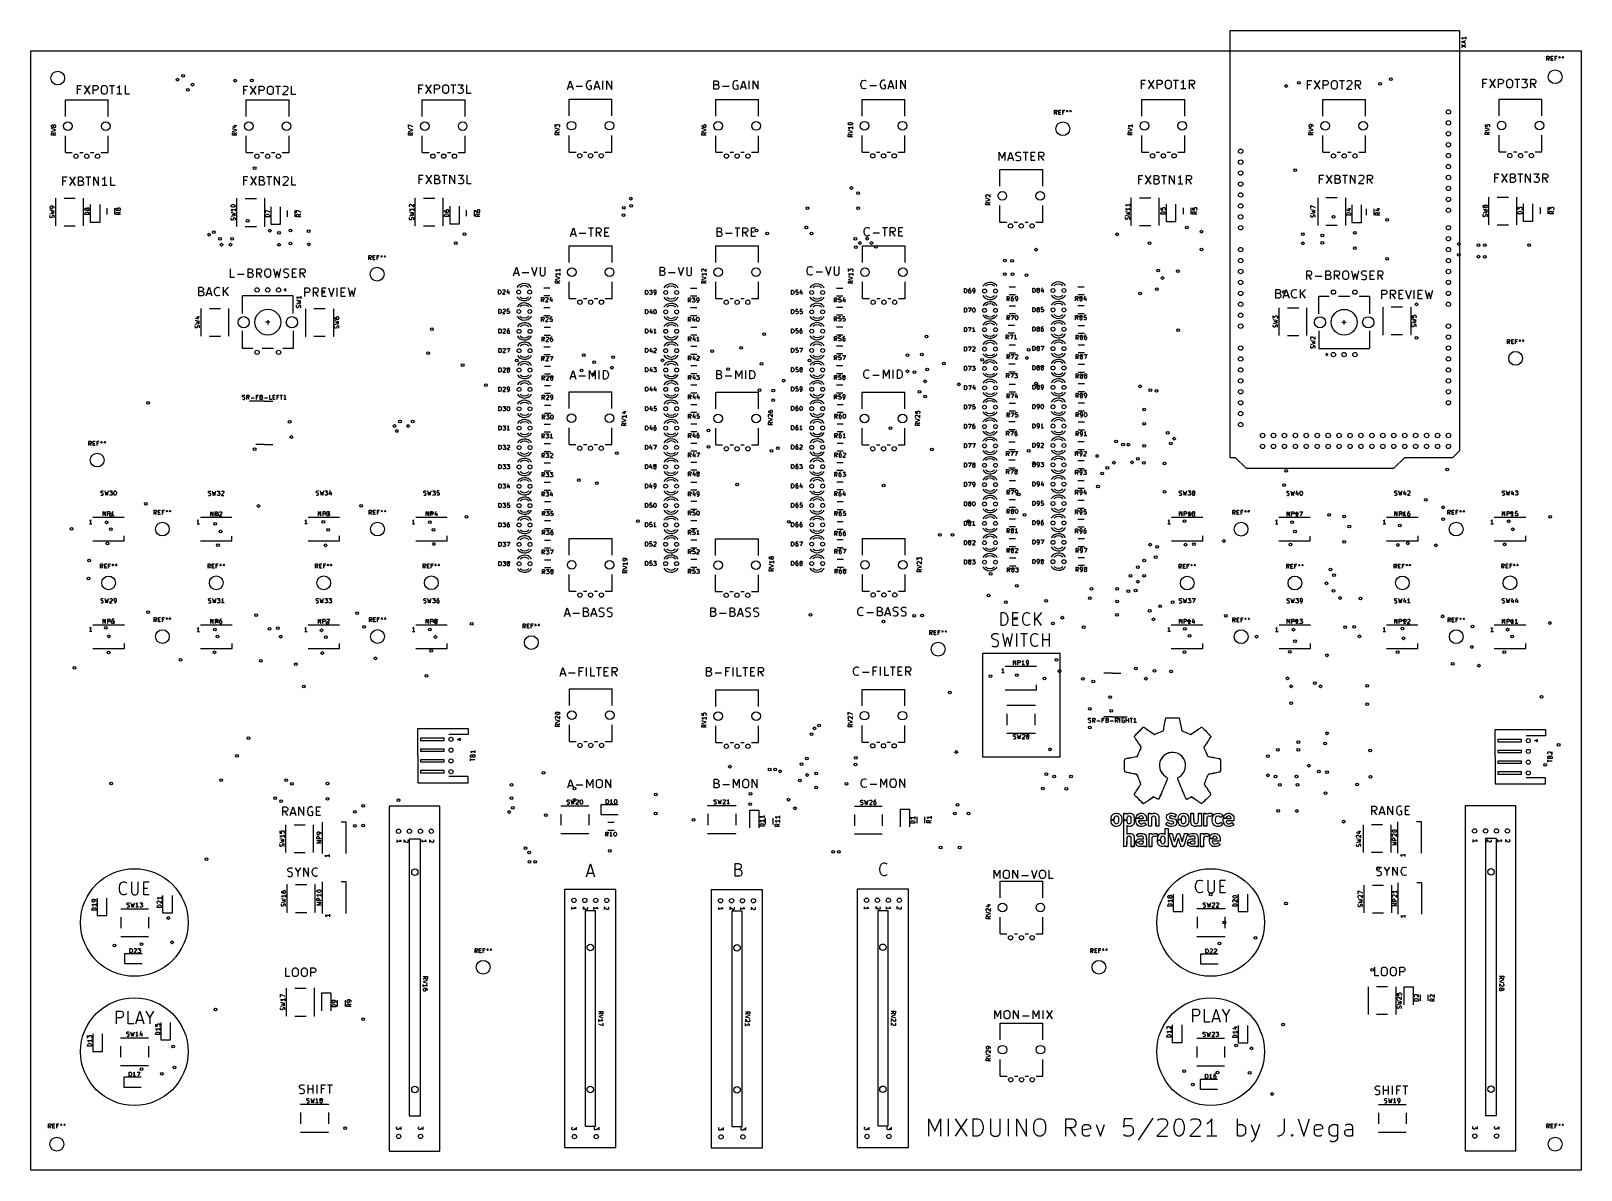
# Model space of a CAD drawing. Extents: x 0 to 360, y 0 to 265.
import ezdxf

# ---------------------------------------------------------------- set-up
doc = ezdxf.new("R2010")
doc.units = 0
doc.layers.add('BLACK', color=7, linetype='CONTINUOUS')

msp = doc.modelspace()

# ---------------------------------------------------------------- linework, layer by layer
at = {"layer": 'BLACK', "linetype": 'CONTINUOUS'}
for p, q in [((331.757, 264.625), (278.417, 264.625)), ((278.417, 264.625), (278.417, 165.565)), ((331.757, 264.625), (331.757, 167.089)), ((333.226, 262.99), (332.226, 262.99)), ((332.226, 262.99), (332.369, 262.895)), ((332.369, 262.895), (332.464, 262.799)), ((333.226, 263.275), (333.226, 262.704)), ((0, 0), (0, 260)), ((0, 260), (360, 260)), ((332.226, 262.085), (333.226, 262.418)), ((333.226, 261.752), (332.226, 262.085)), ((332.226, 260.847), (333.226, 261.514)), ((332.226, 261.514), (333.226, 260.847)), ((332.464, 262.799), (332.512, 262.704)), ((332.94, 261.847), (332.94, 262.323)), ((360, 260), (360, 0)), ((352.095, 257.748), (352.095, 258.748)), ((352.095, 258.748), (352.476, 258.748)), ((352.476, 258.224), (352.095, 258.224)), ((352.667, 257.748), (352.333, 258.224)), ((352.476, 258.748), (352.571, 258.7)), ((352.571, 258.271), (352.476, 258.224)), ((352.571, 258.7), (352.619, 258.652)), ((352.619, 258.319), (352.571, 258.271)), ((352.619, 258.652), (352.667, 258.557)), ((352.667, 258.414), (352.619, 258.319)), ((352.667, 258.557), (352.667, 258.414)), ((353.095, 257.748), (353.095, 258.748)), ((353.095, 258.748), (353.571, 258.748)), ((353.095, 258.271), (353.429, 258.271)), ((353.571, 257.748), (353.095, 257.748)), ((354, 257.748), (354, 258.748)), ((354, 258.748), (354.476, 258.748)), ((354.333, 258.271), (354, 258.271)), ((354.762, 258.605), (355, 258.51)), ((354.857, 258.319), (355, 258.51)), ((355, 258.748), (355, 258.51)), ((355, 258.51), (355.238, 258.605)), ((355, 258.51), (355.143, 258.319)), ((355.524, 258.605), (355.762, 258.51)), ((355.619, 258.319), (355.762, 258.51)), ((355.762, 258.748), (355.762, 258.51)), ((355.762, 258.51), (356, 258.605)), ((355.762, 258.51), (355.905, 258.319)), ((90.1152, 250.135), (90.1152, 252.135)), ((90.1152, 252.135), (91.0676, 252.135)), ((91.639, 252.135), (92.9724, 250.135)), ((92.9724, 252.135), (91.639, 250.135)), ((93.7343, 250.135), (93.7343, 252.135)), ((93.7343, 252.135), (94.4962, 252.135)), ((94.4962, 252.135), (94.6867, 252.04)), ((94.6867, 252.04), (94.7819, 251.945)), ((95.7343, 251.85), (95.9248, 252.04)), ((95.9248, 252.04), (96.1152, 252.135)), ((96.1152, 252.135), (96.4962, 252.135)), ((96.4962, 252.135), (96.6867, 252.04)), ((96.6867, 252.04), (96.8771, 251.85)), ((97.5438, 252.135), (98.6867, 252.135)), ((98.1152, 250.135), (98.1152, 252.135)), ((99.1629, 252.135), (100.401, 252.135)), ((100.401, 252.135), (99.7343, 251.373)), ((101.258, 250.135), (101.258, 252.135)), ((124.594, 251.055), (125.261, 253.055)), ((125.261, 253.055), (125.928, 251.055)), ((129.07, 252.579), (128.975, 252.198)), ((128.975, 252.198), (128.975, 251.912)), ((129.166, 252.77), (129.07, 252.579)), ((129.356, 252.96), (129.166, 252.77)), ((129.642, 253.055), (129.356, 252.96)), ((129.928, 253.055), (129.642, 253.055)), ((130.118, 252.96), (129.928, 253.055)), ((130.785, 251.055), (131.451, 253.055)), ((131.451, 253.055), (132.118, 251.055)), ((132.785, 251.055), (132.785, 253.055)), ((133.737, 251.055), (133.737, 253.055)), ((133.737, 253.055), (134.88, 251.055)), ((134.88, 251.055), (134.88, 253.055)), ((158.617, 251.071), (158.617, 253.071)), ((158.617, 253.071), (159.284, 253.071)), ((159.284, 252.119), (158.617, 252.119)), ((159.284, 253.071), (159.474, 252.976)), ((159.474, 252.214), (159.284, 252.119)), ((159.284, 252.119), (159.57, 252.024)), ((159.474, 252.976), (159.57, 252.881)), ((159.57, 252.309), (159.474, 252.214)), ((159.57, 252.881), (159.665, 252.69)), ((159.665, 252.5), (159.57, 252.309)), ((159.57, 252.024), (159.665, 251.928)), ((159.665, 252.69), (159.665, 252.5)), ((163.093, 252.595), (162.998, 252.214)), ((162.998, 252.214), (162.998, 251.928)), ((163.189, 252.786), (163.093, 252.595)), ((163.379, 252.976), (163.189, 252.786)), ((163.665, 253.071), (163.379, 252.976)), ((163.95, 253.071), (163.665, 253.071)), ((164.141, 252.976), (163.95, 253.071)), ((164.808, 251.071), (165.474, 253.071)), ((165.474, 253.071), (166.141, 251.071)), ((166.808, 251.071), (166.808, 253.071)), ((167.76, 251.071), (167.76, 253.071)), ((167.76, 253.071), (168.903, 251.071)), ((168.903, 251.071), (168.903, 253.071)), ((192.762, 252.328), (192.857, 252.709)), ((192.762, 252.042), (192.762, 252.328)), ((192.857, 251.661), (192.762, 252.042)), ((192.857, 252.709), (192.952, 252.9)), ((192.952, 252.9), (193.143, 253.09)), ((193.143, 253.09), (193.429, 253.185)), ((193.429, 253.185), (193.619, 253.185)), ((193.619, 253.185), (193.905, 253.09)), ((193.905, 253.09), (194, 252.995)), ((197.333, 252.709), (197.238, 252.328)), ((197.238, 252.328), (197.238, 252.042)), ((197.238, 252.042), (197.333, 251.661)), ((197.429, 252.9), (197.333, 252.709)), ((197.619, 253.09), (197.429, 252.9)), ((197.905, 253.185), (197.619, 253.09)), ((198.19, 253.185), (197.905, 253.185)), ((198.476, 252.042), (198.095, 252.042)), ((198.381, 253.09), (198.19, 253.185)), ((198.476, 251.376), (198.476, 252.042)), ((199.048, 251.185), (199.714, 253.185)), ((199.714, 253.185), (200.381, 251.185)), ((201.048, 251.185), (201.048, 253.185)), ((202, 251.185), (202, 253.185)), ((202, 253.185), (203.143, 251.185)), ((203.143, 251.185), (203.143, 253.185)), ((257.935, 251.225), (257.935, 253.225)), ((257.935, 253.225), (258.887, 253.225)), ((258.601, 252.273), (257.935, 252.273)), ((259.459, 253.225), (260.792, 251.225)), ((260.792, 253.225), (259.459, 251.225)), ((261.554, 251.225), (261.554, 253.225)), ((261.554, 253.225), (262.316, 253.225)), ((262.316, 252.178), (261.554, 252.178)), ((262.316, 253.225), (262.506, 253.13)), ((262.506, 252.273), (262.316, 252.178)), ((262.506, 253.13), (262.601, 253.035)), ((262.601, 252.368), (262.506, 252.273)), ((262.601, 253.035), (262.697, 252.844)), ((262.697, 252.559), (262.601, 252.368)), ((262.697, 252.844), (262.697, 252.559)), ((263.459, 252.559), (263.554, 252.94)), ((263.459, 251.892), (263.459, 252.559)), ((263.554, 252.94), (263.744, 253.13)), ((263.744, 253.13), (263.935, 253.225)), ((263.935, 253.225), (264.316, 253.225)), ((264.316, 253.225), (264.506, 253.13)), ((264.506, 253.13), (264.697, 252.94)), ((264.697, 252.94), (264.792, 252.559)), ((264.792, 252.559), (264.792, 251.892)), ((265.363, 253.225), (266.506, 253.225)), ((265.935, 251.225), (265.935, 253.225)), ((267.268, 252.749), (267.078, 252.654)), ((267.459, 252.94), (267.268, 252.749)), ((267.649, 253.225), (267.459, 252.94)), ((267.649, 251.225), (267.649, 253.225)), ((269.078, 251.225), (269.078, 253.225)), ((269.078, 253.225), (269.84, 253.225)), ((269.84, 252.178), (269.078, 252.178)), ((270.22, 251.225), (269.554, 252.178)), ((269.84, 253.225), (270.03, 253.13)), ((270.03, 252.273), (269.84, 252.178)), ((270.03, 253.13), (270.125, 253.035)), ((270.125, 252.368), (270.03, 252.273)), ((270.125, 253.035), (270.22, 252.844)), ((270.22, 252.559), (270.125, 252.368)), ((270.22, 252.844), (270.22, 252.559)), ((296.515, 251.105), (296.515, 253.105)), ((296.515, 253.105), (297.467, 253.105)), ((297.181, 252.153), (296.515, 252.153)), ((298.039, 253.105), (299.372, 251.105)), ((299.372, 253.105), (298.039, 251.105)), ((300.134, 251.105), (300.134, 253.105)), ((300.134, 253.105), (300.896, 253.105)), ((300.896, 252.058), (300.134, 252.058)), ((300.896, 253.105), (301.086, 253.01)), ((301.086, 252.153), (300.896, 252.058)), ((301.086, 253.01), (301.181, 252.915)), ((301.181, 252.248), (301.086, 252.153)), ((301.181, 252.915), (301.277, 252.724)), ((301.277, 252.439), (301.181, 252.248)), ((301.277, 252.724), (301.277, 252.439)), ((302.039, 252.439), (302.134, 252.82)), ((302.039, 251.772), (302.039, 252.439)), ((302.134, 252.82), (302.324, 253.01)), ((302.324, 253.01), (302.515, 253.105)), ((302.515, 253.105), (302.896, 253.105)), ((302.896, 253.105), (303.086, 253.01)), ((303.086, 253.01), (303.277, 252.82)), ((303.277, 252.82), (303.372, 252.439)), ((303.372, 252.439), (303.372, 251.772)), ((303.943, 253.105), (305.086, 253.105)), ((304.515, 251.105), (304.515, 253.105)), ((306.705, 252.248), (305.562, 251.105)), ((305.658, 252.915), (305.753, 253.01)), ((305.753, 253.01), (305.943, 253.105)), ((305.943, 253.105), (306.42, 253.105)), ((306.42, 253.105), (306.61, 253.01)), ((306.61, 253.01), (306.705, 252.915)), ((306.705, 252.915), (306.8, 252.724)), ((306.8, 252.534), (306.705, 252.248)), ((306.8, 252.724), (306.8, 252.534)), ((307.658, 251.105), (307.658, 253.105)), ((307.658, 253.105), (308.42, 253.105)), ((308.42, 252.058), (307.658, 252.058)), ((308.8, 251.105), (308.134, 252.058)), ((308.42, 253.105), (308.61, 253.01)), ((308.61, 252.153), (308.42, 252.058)), ((308.61, 253.01), (308.705, 252.915)), ((308.705, 252.248), (308.61, 252.153)), ((308.705, 252.915), (308.8, 252.724)), ((308.8, 252.439), (308.705, 252.248)), ((308.8, 252.724), (308.8, 252.439)), ((337.235, 251.405), (337.235, 253.405)), ((337.235, 253.405), (338.187, 253.405)), ((337.901, 252.453), (337.235, 252.453)), ((338.759, 253.405), (340.092, 251.405)), ((340.092, 253.405), (338.759, 251.405)), ((340.854, 251.405), (340.854, 253.405)), ((340.854, 253.405), (341.616, 253.405)), ((341.616, 252.358), (340.854, 252.358)), ((341.616, 253.405), (341.806, 253.31)), ((341.806, 252.453), (341.616, 252.358)), ((341.806, 253.31), (341.901, 253.215)), ((341.901, 252.548), (341.806, 252.453)), ((341.901, 253.215), (341.997, 253.024)), ((341.997, 252.739), (341.901, 252.548)), ((341.997, 253.024), (341.997, 252.739)), ((342.759, 252.739), (342.854, 253.12)), ((342.759, 252.072), (342.759, 252.739)), ((342.854, 251.691), (342.759, 252.072)), ((342.854, 253.12), (343.044, 253.31)), ((343.044, 253.31), (343.235, 253.405)), ((343.235, 253.405), (343.616, 253.405)), ((343.616, 253.405), (343.806, 253.31)), ((343.806, 253.31), (343.997, 253.12)), ((343.997, 253.12), (344.092, 252.739)), ((344.092, 252.072), (343.997, 251.691)), ((344.092, 252.739), (344.092, 252.072)), ((344.663, 253.405), (345.806, 253.405)), ((345.235, 251.405), (345.235, 253.405)), ((346.282, 253.405), (347.52, 253.405)), ((347.52, 253.405), (346.854, 252.643)), ((346.854, 252.643), (347.14, 252.643)), ((347.14, 252.643), (347.33, 252.548)), ((347.33, 252.548), (347.425, 252.453)), ((347.425, 252.453), (347.52, 252.262)), ((347.52, 252.262), (347.52, 251.786)), ((348.378, 251.405), (348.378, 253.405)), ((348.378, 253.405), (349.14, 253.405)), ((349.14, 252.358), (348.378, 252.358)), ((349.52, 251.405), (348.854, 252.358)), ((349.14, 253.405), (349.33, 253.31)), ((349.33, 252.453), (349.14, 252.358)), ((349.33, 253.31), (349.425, 253.215)), ((349.425, 252.548), (349.33, 252.453)), ((349.425, 253.215), (349.52, 253.024)), ((349.52, 252.739), (349.425, 252.548)), ((349.52, 253.024), (349.52, 252.739)), ((7.98, 244.785), (7.98, 248.65)), ((7.98, 248.65), (17.92, 248.65)), ((10.8152, 249.955), (10.8152, 251.955)), ((10.8152, 251.955), (11.7676, 251.955)), ((11.4819, 251.003), (10.8152, 251.003)), ((12.339, 251.955), (13.6724, 249.955)), ((13.6724, 251.955), (12.339, 249.955)), ((14.4343, 249.955), (14.4343, 251.955)), ((14.4343, 251.955), (15.1962, 251.955)), ((15.1962, 250.908), (14.4343, 250.908)), ((15.1962, 251.955), (15.3867, 251.86)), ((15.3867, 251.003), (15.1962, 250.908)), ((15.3867, 251.86), (15.4819, 251.765)), ((15.4819, 251.098), (15.3867, 251.003)), ((15.4819, 251.765), (15.5771, 251.574)), ((15.5771, 251.289), (15.4819, 251.098)), ((15.5771, 251.574), (15.5771, 251.289)), ((16.339, 251.289), (16.4343, 251.67)), ((16.339, 250.622), (16.339, 251.289)), ((16.4343, 250.241), (16.339, 250.622)), ((16.4343, 251.67), (16.6248, 251.86)), ((16.6248, 250.05), (16.4343, 250.241)), ((16.6248, 251.86), (16.8152, 251.955)), ((16.8152, 249.955), (16.6248, 250.05)), ((16.8152, 251.955), (17.1962, 251.955)), ((17.1962, 249.955), (16.8152, 249.955)), ((17.1962, 251.955), (17.3867, 251.86)), ((17.3867, 250.05), (17.1962, 249.955)), ((17.3867, 251.86), (17.5771, 251.67)), ((17.5771, 250.241), (17.3867, 250.05)), ((17.5771, 251.67), (17.6724, 251.289)), ((17.6724, 250.622), (17.5771, 250.241)), ((17.6724, 251.289), (17.6724, 250.622)), ((17.92, 244.785), (17.92, 248.65)), ((18.2438, 251.955), (19.3867, 251.955)), ((18.8152, 249.955), (18.8152, 251.955)), ((20.1486, 251.479), (19.9581, 251.384)), ((21.101, 249.955), (19.9581, 249.955)), ((20.339, 251.67), (20.1486, 251.479)), ((20.5295, 251.955), (20.339, 251.67)), ((20.5295, 249.955), (20.5295, 251.955)), ((21.9581, 249.955), (21.9581, 251.955)), ((22.9105, 249.955), (21.9581, 249.955)), ((49.3952, 249.835), (49.3952, 251.835)), ((49.3952, 251.835), (50.3476, 251.835)), ((50.0619, 250.883), (49.3952, 250.883)), ((50, 244.775), (50, 248.64)), ((50, 248.64), (59.94, 248.64)), ((50.919, 251.835), (52.2524, 249.835)), ((52.2524, 251.835), (50.919, 249.835)), ((53.0143, 249.835), (53.0143, 251.835)), ((53.0143, 251.835), (53.7762, 251.835)), ((53.7762, 250.788), (53.0143, 250.788)), ((53.7762, 251.835), (53.9667, 251.74)), ((53.9667, 250.883), (53.7762, 250.788)), ((53.9667, 251.74), (54.0619, 251.645)), ((54.0619, 250.978), (53.9667, 250.883)), ((54.0619, 251.645), (54.1571, 251.454)), ((54.1571, 251.169), (54.0619, 250.978)), ((54.1571, 251.454), (54.1571, 251.169)), ((54.919, 251.169), (55.0143, 251.55)), ((54.919, 250.502), (54.919, 251.169)), ((55.0143, 250.121), (54.919, 250.502)), ((55.0143, 251.55), (55.2048, 251.74)), ((55.2048, 249.93), (55.0143, 250.121)), ((55.2048, 251.74), (55.3952, 251.835)), ((55.3952, 249.835), (55.2048, 249.93)), ((55.3952, 251.835), (55.7762, 251.835)), ((55.7762, 249.835), (55.3952, 249.835)), ((55.7762, 251.835), (55.9667, 251.74)), ((55.9667, 249.93), (55.7762, 249.835)), ((55.9667, 251.74), (56.1571, 251.55)), ((56.1571, 250.121), (55.9667, 249.93)), ((56.1571, 251.55), (56.2524, 251.169)), ((56.2524, 250.502), (56.1571, 250.121)), ((56.2524, 251.169), (56.2524, 250.502)), ((56.8238, 251.835), (57.9667, 251.835)), ((57.3952, 249.835), (57.3952, 251.835)), ((59.5857, 250.978), (58.4429, 249.835)), ((58.4429, 249.835), (59.681, 249.835)), ((58.5381, 251.645), (58.6333, 251.74)), ((58.6333, 251.74), (58.8238, 251.835)), ((58.8238, 251.835), (59.3, 251.835)), ((59.3, 251.835), (59.4905, 251.74)), ((59.4905, 251.74), (59.5857, 251.645)), ((59.5857, 251.645), (59.681, 251.454)), ((59.681, 251.264), (59.5857, 250.978)), ((59.681, 251.454), (59.681, 251.264)), ((59.94, 244.775), (59.94, 248.64)), ((60.5381, 249.835), (60.5381, 251.835)), ((61.4905, 249.835), (60.5381, 249.835)), ((90.7819, 251.183), (90.1152, 251.183)), ((90.89, 248.66), (100.83, 248.66)), ((90.89, 244.795), (90.89, 248.66)), ((94.4962, 251.088), (93.7343, 251.088)), ((94.6867, 251.183), (94.4962, 251.088)), ((94.7819, 251.278), (94.6867, 251.183)), ((94.7819, 251.945), (94.8771, 251.754)), ((94.8771, 251.469), (94.7819, 251.278)), ((94.8771, 251.754), (94.8771, 251.469)), ((95.639, 251.469), (95.7343, 251.85)), ((95.639, 250.802), (95.639, 251.469)), ((95.7343, 250.421), (95.639, 250.802)), ((95.9248, 250.23), (95.7343, 250.421)), ((96.1152, 250.135), (95.9248, 250.23)), ((96.4962, 250.135), (96.1152, 250.135)), ((96.6867, 250.23), (96.4962, 250.135)), ((96.8771, 250.421), (96.6867, 250.23)), ((96.8771, 251.85), (96.9724, 251.469)), ((96.9724, 250.802), (96.8771, 250.421)), ((96.9724, 251.469), (96.9724, 250.802)), ((99.2581, 250.23), (99.1629, 250.326)), ((99.4486, 250.135), (99.2581, 250.23)), ((100.02, 250.135), (99.4486, 250.135)), ((99.7343, 251.373), (100.02, 251.373)), ((100.02, 251.373), (100.21, 251.278)), ((100.21, 250.23), (100.02, 250.135)), ((100.21, 251.278), (100.306, 251.183)), ((100.306, 250.326), (100.21, 250.23)), ((100.306, 251.183), (100.401, 250.992)), ((100.401, 250.516), (100.306, 250.326)), ((100.401, 250.992), (100.401, 250.516)), ((100.83, 244.795), (100.83, 248.66)), ((102.21, 250.135), (101.258, 250.135)), ((124.785, 251.627), (125.737, 251.627)), ((124.99, 244.885), (124.99, 248.75)), ((124.99, 248.75), (134.93, 248.75)), ((126.594, 251.817), (128.118, 251.817)), ((128.975, 251.912), (129.07, 251.531)), ((129.07, 251.531), (129.166, 251.341)), ((129.166, 251.341), (129.356, 251.15)), ((129.356, 251.15), (129.642, 251.055)), ((129.642, 251.055), (129.832, 251.055)), ((130.213, 251.912), (129.832, 251.912)), ((129.832, 251.055), (130.118, 251.15)), ((130.118, 251.15), (130.213, 251.246)), ((130.213, 251.246), (130.213, 251.912)), ((130.975, 251.627), (131.928, 251.627)), ((134.93, 244.885), (134.93, 248.75)), ((159.379, 251.071), (158.617, 251.071)), ((159.04, 244.815), (159.04, 248.68)), ((159.04, 248.68), (168.98, 248.68)), ((159.57, 251.166), (159.379, 251.071)), ((159.665, 251.262), (159.57, 251.166)), ((159.665, 251.928), (159.76, 251.738)), ((159.76, 251.452), (159.665, 251.262)), ((159.76, 251.738), (159.76, 251.452)), ((160.617, 251.833), (162.141, 251.833)), ((162.998, 251.928), (163.093, 251.547)), ((163.093, 251.547), (163.189, 251.357)), ((163.189, 251.357), (163.379, 251.166)), ((163.379, 251.166), (163.665, 251.071)), ((163.665, 251.071), (163.855, 251.071)), ((164.236, 251.928), (163.855, 251.928)), ((163.855, 251.071), (164.141, 251.166)), ((164.141, 251.166), (164.236, 251.262)), ((164.236, 251.262), (164.236, 251.928)), ((164.998, 251.643), (165.95, 251.643)), ((168.98, 244.815), (168.98, 248.68)), ((192.952, 251.471), (192.857, 251.661)), ((193.143, 251.28), (192.952, 251.471)), ((193.04, 244.875), (193.04, 248.74)), ((193.04, 248.74), (202.98, 248.74)), ((193.429, 251.185), (193.143, 251.28)), ((193.619, 251.185), (193.429, 251.185)), ((193.905, 251.28), (193.619, 251.185)), ((194, 251.376), (193.905, 251.28)), ((194.857, 251.947), (196.381, 251.947)), ((197.333, 251.661), (197.429, 251.471)), ((197.429, 251.471), (197.619, 251.28)), ((197.619, 251.28), (197.905, 251.185)), ((197.905, 251.185), (198.095, 251.185)), ((198.095, 251.185), (198.381, 251.28)), ((198.381, 251.28), (198.476, 251.376)), ((199.238, 251.757), (200.19, 251.757)), ((202.98, 244.875), (202.98, 248.74)), ((258.02, 248.74), (267.96, 248.74)), ((258.02, 244.875), (258.02, 248.74)), ((263.554, 251.511), (263.459, 251.892)), ((263.744, 251.32), (263.554, 251.511)), ((263.935, 251.225), (263.744, 251.32)), ((264.316, 251.225), (263.935, 251.225)), ((264.506, 251.32), (264.316, 251.225)), ((264.697, 251.511), (264.506, 251.32)), ((264.792, 251.892), (264.697, 251.511)), ((268.22, 251.225), (267.078, 251.225)), ((267.96, 244.875), (267.96, 248.74)), ((300.04, 248.73), (309.98, 248.73)), ((300.04, 244.865), (300.04, 248.73)), ((302.134, 251.391), (302.039, 251.772)), ((302.324, 251.2), (302.134, 251.391)), ((302.515, 251.105), (302.324, 251.2)), ((302.896, 251.105), (302.515, 251.105)), ((303.086, 251.2), (302.896, 251.105)), ((303.277, 251.391), (303.086, 251.2)), ((303.372, 251.772), (303.277, 251.391)), ((305.562, 251.105), (306.8, 251.105)), ((309.98, 244.865), (309.98, 248.73)), ((341, 248.79), (350.94, 248.79)), ((341, 244.925), (341, 248.79)), ((343.044, 251.5), (342.854, 251.691)), ((343.235, 251.405), (343.044, 251.5)), ((343.616, 251.405), (343.235, 251.405)), ((343.806, 251.5), (343.616, 251.405)), ((343.997, 251.691), (343.806, 251.5)), ((346.378, 251.5), (346.282, 251.596)), ((346.568, 251.405), (346.378, 251.5)), ((347.14, 251.405), (346.568, 251.405)), ((347.33, 251.5), (347.14, 251.405)), ((347.425, 251.596), (347.33, 251.5)), ((347.52, 251.786), (347.425, 251.596)), ((350.94, 244.925), (350.94, 248.79)), ((237.743, 245.26), (237.743, 246.26)), ((237.743, 246.26), (238.124, 246.26)), ((238.124, 245.736), (237.743, 245.736)), ((238.315, 245.26), (237.981, 245.736)), ((238.124, 246.26), (238.219, 246.212)), ((238.219, 245.783), (238.124, 245.736)), ((238.219, 246.212), (238.267, 246.164)), ((238.267, 245.831), (238.219, 245.783)), ((238.267, 246.164), (238.315, 246.069)), ((238.315, 245.926), (238.267, 245.831)), ((238.315, 246.069), (238.315, 245.926)), ((238.743, 245.26), (238.743, 246.26)), ((238.743, 246.26), (239.219, 246.26)), ((238.743, 245.783), (239.077, 245.783)), ((239.219, 245.26), (238.743, 245.26)), ((239.648, 245.26), (239.648, 246.26)), ((239.648, 246.26), (240.124, 246.26)), ((239.981, 245.783), (239.648, 245.783)), ((240.41, 246.117), (240.648, 246.022)), ((240.505, 245.831), (240.648, 246.022)), ((240.648, 246.26), (240.648, 246.022)), ((240.648, 246.022), (240.886, 246.117)), ((240.648, 246.022), (240.791, 245.831)), ((241.172, 246.117), (241.41, 246.022)), ((241.267, 245.831), (241.41, 246.022)), ((241.41, 246.26), (241.41, 246.022)), ((241.41, 246.022), (241.648, 246.117)), ((241.41, 246.022), (241.553, 245.831)), ((4.7524, 242.604), (4.8, 242.699)), ((4.7524, 242.413), (4.7524, 242.604)), ((4.8, 242.318), (4.7524, 242.413)), ((5.7524, 241.604), (4.7524, 241.937)), ((4.7524, 241.27), (5.7524, 241.604)), ((4.8, 242.699), (4.8476, 242.747)), ((4.8476, 242.27), (4.8, 242.318)), ((4.8476, 242.747), (4.9429, 242.794)), ((4.9429, 242.223), (4.8476, 242.27)), ((4.9429, 242.794), (4.9905, 242.794)), ((4.9905, 242.223), (4.9429, 242.223)), ((4.9905, 242.794), (5.0857, 242.747)), ((5.0857, 242.27), (4.9905, 242.223)), ((5.0857, 242.747), (5.1333, 242.699)), ((5.1333, 242.318), (5.0857, 242.27)), ((5.1333, 242.699), (5.181, 242.604)), ((5.181, 242.413), (5.1333, 242.318)), ((5.2286, 242.699), (5.181, 242.604)), ((5.181, 242.604), (5.181, 242.413)), ((5.181, 242.413), (5.2286, 242.318)), ((5.2762, 242.747), (5.2286, 242.699)), ((5.2286, 242.318), (5.2762, 242.27)), ((5.3714, 242.794), (5.2762, 242.747)), ((5.2762, 242.27), (5.3714, 242.223)), ((5.5619, 242.794), (5.3714, 242.794)), ((5.3714, 242.223), (5.5619, 242.223)), ((5.6571, 242.747), (5.5619, 242.794)), ((5.5619, 242.223), (5.6571, 242.27)), ((5.7048, 242.699), (5.6571, 242.747)), ((5.6571, 242.27), (5.7048, 242.318)), ((5.7524, 242.604), (5.7048, 242.699)), ((5.7048, 242.318), (5.7524, 242.413)), ((5.7524, 242.413), (5.7524, 242.604)), ((46.7248, 242.451), (47.439, 242.213)), ((47.7724, 241.594), (46.7724, 241.927)), ((46.7724, 241.26), (47.7724, 241.594)), ((47.1057, 242.689), (47.7724, 242.689)), ((47.439, 242.213), (47.439, 242.832)), ((87.6624, 242.185), (87.6624, 242.852)), ((87.6624, 242.852), (88.6624, 242.423)), ((88.6624, 241.614), (87.6624, 241.947)), ((87.6624, 241.28), (88.6624, 241.614)), ((121.762, 242.275), (121.762, 242.894)), ((121.762, 242.894), (122.143, 242.561)), ((122.762, 241.704), (121.762, 242.037)), ((121.762, 241.37), (122.762, 241.704)), ((122.143, 242.704), (122.191, 242.799)), ((122.143, 242.561), (122.143, 242.704)), ((122.191, 242.799), (122.239, 242.847)), ((122.239, 242.847), (122.334, 242.894)), ((122.334, 242.894), (122.572, 242.894)), ((122.572, 242.894), (122.667, 242.847)), ((122.667, 242.847), (122.715, 242.799)), ((122.715, 242.323), (122.667, 242.275)), ((122.715, 242.799), (122.762, 242.704)), ((122.762, 242.418), (122.715, 242.323)), ((122.762, 242.704), (122.762, 242.418)), ((155.812, 242.729), (155.812, 242.539)), ((155.812, 242.539), (155.86, 242.443)), ((156.812, 241.634), (155.812, 241.967)), ((155.812, 241.3), (156.812, 241.634)), ((155.86, 242.443), (155.908, 242.396)), ((155.908, 242.396), (156.05, 242.3)), ((156.05, 242.3), (156.241, 242.253)), ((156.241, 242.729), (156.193, 242.634)), ((156.193, 242.634), (156.193, 242.443)), ((156.193, 242.443), (156.241, 242.348)), ((156.289, 242.777), (156.241, 242.729)), ((156.241, 242.348), (156.289, 242.3)), ((156.241, 242.253), (156.622, 242.253)), ((156.384, 242.824), (156.289, 242.777)), ((156.289, 242.3), (156.384, 242.253)), ((156.622, 242.824), (156.384, 242.824)), ((156.717, 242.777), (156.622, 242.824)), ((156.622, 242.253), (156.717, 242.3)), ((156.765, 242.729), (156.717, 242.777)), ((156.717, 242.3), (156.765, 242.348)), ((156.812, 242.634), (156.765, 242.729)), ((156.765, 242.348), (156.812, 242.443)), ((156.812, 242.443), (156.812, 242.634)), ((189.812, 243.122), (189.86, 243.218)), ((189.812, 243.027), (189.812, 243.122)), ((189.86, 242.932), (189.812, 243.027)), ((190.812, 242.122), (189.812, 242.122)), ((189.812, 242.122), (189.955, 242.027)), ((190.812, 241.218), (189.812, 241.551)), ((189.812, 240.884), (190.812, 241.218)), ((189.86, 243.218), (189.908, 243.265)), ((189.908, 242.884), (189.86, 242.932)), ((189.908, 243.265), (190.003, 243.313)), ((190.003, 242.837), (189.908, 242.884)), ((189.955, 242.027), (190.05, 241.932)), ((190.003, 243.313), (190.193, 243.36)), ((190.193, 242.789), (190.003, 242.837)), ((190.05, 241.932), (190.098, 241.837)), ((190.193, 243.36), (190.431, 243.36)), ((190.431, 242.789), (190.193, 242.789)), ((190.431, 243.36), (190.622, 243.313)), ((190.622, 242.837), (190.431, 242.789)), ((190.622, 243.313), (190.717, 243.265)), ((190.717, 242.884), (190.622, 242.837)), ((190.717, 243.265), (190.765, 243.218)), ((190.765, 242.932), (190.717, 242.884)), ((190.765, 243.218), (190.812, 243.122)), ((190.812, 243.027), (190.765, 242.932)), ((190.812, 243.122), (190.812, 243.027)), ((190.812, 242.408), (190.812, 241.837)), ((255.792, 242.599), (254.792, 242.599)), ((254.792, 242.599), (254.935, 242.503)), ((255.792, 241.694), (254.792, 242.027)), ((254.792, 241.36), (255.792, 241.694)), ((254.935, 242.503), (255.03, 242.408)), ((255.03, 242.408), (255.078, 242.313)), ((255.792, 242.884), (255.792, 242.313)), ((296.86, 242.779), (296.812, 242.684)), ((296.812, 242.684), (296.812, 242.493)), ((296.812, 242.493), (296.86, 242.398)), ((297.812, 241.684), (296.812, 242.017)), ((296.812, 241.35), (297.812, 241.684)), ((296.908, 242.827), (296.86, 242.779)), ((296.86, 242.398), (296.908, 242.35)), ((297.003, 242.874), (296.908, 242.827)), ((296.908, 242.35), (297.003, 242.303)), ((297.384, 242.874), (297.003, 242.874)), ((297.003, 242.303), (297.241, 242.303)), ((297.336, 242.827), (297.241, 242.874)), ((297.241, 242.303), (297.336, 242.35)), ((297.384, 242.779), (297.336, 242.827)), ((297.336, 242.35), (297.384, 242.398)), ((297.574, 242.827), (297.384, 242.874)), ((297.431, 242.684), (297.384, 242.779)), ((297.384, 242.398), (297.431, 242.493)), ((297.431, 242.493), (297.431, 242.684)), ((297.717, 242.731), (297.574, 242.827)), ((297.765, 242.684), (297.717, 242.731)), ((297.812, 242.589), (297.765, 242.684)), ((297.812, 242.398), (297.812, 242.589)), ((337.772, 242.887), (337.772, 242.41)), ((337.772, 242.41), (338.249, 242.363)), ((338.772, 241.744), (337.772, 242.077)), ((337.772, 241.41), (338.772, 241.744)), ((338.153, 242.744), (338.201, 242.839)), ((338.153, 242.506), (338.153, 242.744)), ((338.201, 242.41), (338.153, 242.506)), ((338.201, 242.839), (338.249, 242.887)), ((338.249, 242.363), (338.201, 242.41)), ((338.249, 242.887), (338.344, 242.934)), ((338.344, 242.934), (338.582, 242.934)), ((338.582, 242.934), (338.677, 242.887)), ((338.677, 242.887), (338.725, 242.839)), ((338.725, 242.41), (338.677, 242.363)), ((338.725, 242.839), (338.772, 242.744)), ((338.772, 242.506), (338.725, 242.41)), ((338.772, 242.744), (338.772, 242.506)), ((4.7524, 240.794), (4.8, 240.89)), ((4.7524, 240.413), (4.7524, 240.794)), ((5.7524, 240.413), (4.7524, 240.413)), ((4.8, 240.89), (4.8476, 240.937)), ((4.8476, 240.937), (4.9429, 240.985)), ((4.9429, 240.985), (5.0857, 240.985)), ((5.0857, 240.985), (5.181, 240.937)), ((5.181, 240.937), (5.2286, 240.89)), ((5.2286, 240.89), (5.2762, 240.794)), ((5.7524, 240.985), (5.2762, 240.651)), ((5.2762, 240.794), (5.2762, 240.413)), ((7.98, 236.41), (7.98, 240.275)), ((17.92, 236.41), (17.92, 240.275)), ((46.7724, 240.784), (46.82, 240.88)), ((46.7724, 240.403), (46.7724, 240.784)), ((47.7724, 240.403), (46.7724, 240.403)), ((46.82, 240.88), (46.8676, 240.927)), ((46.8676, 240.927), (46.9629, 240.975)), ((46.9629, 240.975), (47.1057, 240.975)), ((47.1057, 240.975), (47.201, 240.927)), ((47.201, 240.927), (47.2486, 240.88)), ((47.2486, 240.88), (47.2962, 240.784)), ((47.7724, 240.975), (47.2962, 240.641)), ((47.2962, 240.784), (47.2962, 240.403)), ((50, 236.4), (50, 240.265)), ((59.94, 236.4), (59.94, 240.265)), ((87.6624, 240.804), (87.71, 240.9)), ((87.6624, 240.423), (87.6624, 240.804)), ((88.6624, 240.423), (87.6624, 240.423)), ((87.71, 240.9), (87.7576, 240.947)), ((87.7576, 240.947), (87.8529, 240.995)), ((87.8529, 240.995), (87.9957, 240.995)), ((87.9957, 240.995), (88.091, 240.947)), ((88.091, 240.947), (88.1386, 240.9)), ((88.1386, 240.9), (88.1862, 240.804)), ((88.6624, 240.995), (88.1862, 240.661)), ((88.1862, 240.804), (88.1862, 240.423)), ((90.89, 236.42), (90.89, 240.285)), ((100.83, 236.42), (100.83, 240.285)), ((121.762, 240.894), (121.81, 240.99)), ((121.762, 240.513), (121.762, 240.894)), ((122.762, 240.513), (121.762, 240.513)), ((121.81, 240.99), (121.858, 241.037)), ((121.858, 241.037), (121.953, 241.085)), ((121.953, 241.085), (122.096, 241.085)), ((122.096, 241.085), (122.191, 241.037)), ((122.191, 241.037), (122.239, 240.99)), ((122.239, 240.99), (122.286, 240.894)), ((122.762, 241.085), (122.286, 240.751)), ((122.286, 240.894), (122.286, 240.513)), ((124.99, 236.51), (124.99, 240.375)), ((134.93, 236.51), (134.93, 240.375)), ((155.812, 240.824), (155.86, 240.92)), ((155.812, 240.443), (155.812, 240.824)), ((156.812, 240.443), (155.812, 240.443)), ((155.86, 240.92), (155.908, 240.967)), ((155.908, 240.967), (156.003, 241.015)), ((156.003, 241.015), (156.146, 241.015)), ((156.146, 241.015), (156.241, 240.967)), ((156.241, 240.967), (156.289, 240.92)), ((156.289, 240.92), (156.336, 240.824)), ((156.812, 241.015), (156.336, 240.681)), ((156.336, 240.824), (156.336, 240.443)), ((159.04, 236.44), (159.04, 240.305)), ((168.98, 236.44), (168.98, 240.305)), ((189.812, 240.408), (189.86, 240.503)), ((189.812, 240.027), (189.812, 240.408)), ((190.812, 240.027), (189.812, 240.027)), ((189.86, 240.503), (189.908, 240.551)), ((189.908, 240.551), (190.003, 240.599)), ((190.003, 240.599), (190.146, 240.599)), ((190.146, 240.599), (190.241, 240.551)), ((190.241, 240.551), (190.289, 240.503)), ((190.289, 240.503), (190.336, 240.408)), ((190.812, 240.599), (190.336, 240.265)), ((190.336, 240.408), (190.336, 240.027)), ((193.04, 236.5), (193.04, 240.365)), ((202.98, 236.5), (202.98, 240.365)), ((254.792, 240.884), (254.84, 240.98)), ((254.792, 240.503), (254.792, 240.884)), ((255.792, 240.503), (254.792, 240.503)), ((254.84, 240.98), (254.888, 241.027)), ((254.888, 241.027), (254.983, 241.075)), ((254.983, 241.075), (255.126, 241.075)), ((255.126, 241.075), (255.221, 241.027)), ((255.221, 241.027), (255.269, 240.98)), ((255.269, 240.98), (255.316, 240.884)), ((255.792, 241.075), (255.316, 240.741)), ((255.316, 240.884), (255.316, 240.503)), ((258.02, 236.5), (258.02, 240.365)), ((267.96, 236.5), (267.96, 240.365)), ((296.812, 240.874), (296.86, 240.97)), ((296.812, 240.493), (296.812, 240.874)), ((297.812, 240.493), (296.812, 240.493)), ((296.86, 240.97), (296.908, 241.017)), ((296.908, 241.017), (297.003, 241.065)), ((297.003, 241.065), (297.146, 241.065)), ((297.146, 241.065), (297.241, 241.017)), ((297.241, 241.017), (297.289, 240.97)), ((297.289, 240.97), (297.336, 240.874)), ((297.812, 241.065), (297.336, 240.731)), ((297.336, 240.874), (297.336, 240.493)), ((300.04, 236.49), (300.04, 240.355)), ((309.98, 236.49), (309.98, 240.355)), ((337.772, 240.934), (337.82, 241.03)), ((337.772, 240.553), (337.772, 240.934)), ((338.772, 240.553), (337.772, 240.553)), ((337.82, 241.03), (337.868, 241.077)), ((337.868, 241.077), (337.963, 241.125)), ((337.963, 241.125), (338.106, 241.125)), ((338.106, 241.125), (338.201, 241.077)), ((338.201, 241.077), (338.249, 241.03)), ((338.249, 241.03), (338.296, 240.934)), ((338.772, 241.125), (338.296, 240.791)), ((338.296, 240.934), (338.296, 240.553)), ((341, 236.55), (341, 240.415)), ((350.94, 236.55), (350.94, 240.415)), ((7.98, 236.41), (9.579, 236.41)), ((11.321, 236.41), (12.08, 236.41)), ((13.821, 236.41), (14.58, 236.41)), ((16.32, 236.41), (17.92, 236.41)), ((50, 236.4), (51.599, 236.4)), ((53.341, 236.4), (54.1, 236.4)), ((55.841, 236.4), (56.6, 236.4)), ((58.34, 236.4), (59.94, 236.4)), ((90.89, 236.42), (92.489, 236.42)), ((94.231, 236.42), (94.99, 236.42)), ((96.731, 236.42), (97.49, 236.42)), ((99.23, 236.42), (100.83, 236.42)), ((124.99, 236.51), (126.589, 236.51)), ((128.331, 236.51), (129.09, 236.51)), ((130.831, 236.51), (131.59, 236.51)), ((133.33, 236.51), (134.93, 236.51)), ((159.04, 236.44), (160.639, 236.44)), ((162.381, 236.44), (163.14, 236.44)), ((164.881, 236.44), (165.64, 236.44)), ((167.38, 236.44), (168.98, 236.44)), ((193.04, 236.5), (194.639, 236.5)), ((196.381, 236.5), (197.14, 236.5)), ((198.881, 236.5), (199.64, 236.5)), ((201.38, 236.5), (202.98, 236.5)), ((224.857, 234.498), (224.857, 236.498)), ((224.857, 236.498), (225.524, 235.069)), ((225.524, 235.069), (226.19, 236.498)), ((226.19, 236.498), (226.19, 234.498)), ((226.857, 234.498), (227.524, 236.498)), ((227.048, 235.069), (228, 235.069)), ((227.524, 236.498), (228.19, 234.498)), ((228.762, 236.117), (228.857, 236.307)), ((228.762, 235.926), (228.762, 236.117)), ((228.857, 235.736), (228.762, 235.926)), ((228.762, 234.593), (229.048, 234.498)), ((228.857, 236.307), (228.952, 236.402)), ((228.952, 235.64), (228.857, 235.736)), ((228.952, 236.402), (229.143, 236.498)), ((229.143, 235.545), (228.952, 235.64)), ((229.048, 234.498), (229.524, 234.498)), ((229.143, 236.498), (229.619, 236.498)), ((229.524, 235.45), (229.143, 235.545)), ((229.714, 235.355), (229.524, 235.45)), ((229.524, 234.498), (229.714, 234.593)), ((229.619, 236.498), (229.905, 236.402)), ((229.81, 235.259), (229.714, 235.355)), ((229.714, 234.593), (229.81, 234.688)), ((229.905, 235.069), (229.81, 235.259)), ((229.81, 234.688), (229.905, 234.878)), ((229.905, 234.878), (229.905, 235.069)), ((230.476, 236.498), (231.619, 236.498)), ((231.048, 234.498), (231.048, 236.498)), ((232.286, 234.498), (232.286, 236.498)), ((232.286, 236.498), (233.238, 236.498)), ((232.286, 235.545), (232.952, 235.545)), ((233.238, 234.498), (232.286, 234.498)), ((234.095, 234.498), (234.095, 236.498)), ((234.095, 236.498), (234.857, 236.498)), ((234.857, 235.45), (234.095, 235.45)), ((235.238, 234.498), (234.571, 235.45)), ((234.857, 236.498), (235.048, 236.402)), ((235.048, 235.545), (234.857, 235.45)), ((235.048, 236.402), (235.143, 236.307)), ((235.143, 235.64), (235.048, 235.545)), ((235.143, 236.307), (235.238, 236.117)), ((235.238, 235.831), (235.143, 235.64)), ((235.238, 236.117), (235.238, 235.831)), ((258.02, 236.5), (259.619, 236.5)), ((261.361, 236.5), (262.12, 236.5)), ((263.861, 236.5), (264.62, 236.5)), ((266.36, 236.5), (267.96, 236.5)), ((300.04, 236.49), (301.639, 236.49)), ((303.381, 236.49), (304.14, 236.49)), ((305.881, 236.49), (306.64, 236.49)), ((308.38, 236.49), (309.98, 236.49)), ((341, 236.55), (342.599, 236.55)), ((344.341, 236.55), (345.1, 236.55)), ((346.841, 236.55), (347.6, 236.55)), ((349.34, 236.55), (350.94, 236.55)), ((7.4152, 228.715), (7.4152, 230.715)), ((7.4152, 230.715), (8.3676, 230.715)), ((8.939, 230.715), (10.2724, 228.715)), ((10.2724, 230.715), (8.939, 228.715)), ((11.0343, 228.715), (11.0343, 230.715)), ((11.0343, 230.715), (11.701, 230.715)), ((11.701, 230.715), (11.8914, 230.62)), ((11.8914, 230.62), (11.9867, 230.525)), ((11.9867, 230.525), (12.0819, 230.334)), ((12.7486, 230.715), (13.8914, 230.715)), ((13.32, 228.715), (13.32, 230.715)), ((14.5581, 228.715), (14.5581, 230.715)), ((14.5581, 230.715), (15.701, 228.715)), ((15.701, 228.715), (15.701, 230.715)), ((16.939, 230.43), (16.7486, 230.239)), ((17.1295, 230.715), (16.939, 230.43)), ((17.1295, 228.715), (17.1295, 230.715)), ((18.5581, 228.715), (18.5581, 230.715)), ((49.4352, 228.805), (49.4352, 230.805)), ((49.4352, 230.805), (50.3876, 230.805)), ((50.959, 230.805), (52.2924, 228.805)), ((52.2924, 230.805), (50.959, 228.805)), ((53.0543, 228.805), (53.0543, 230.805)), ((53.0543, 230.805), (53.721, 230.805)), ((53.721, 230.805), (53.9114, 230.71)), ((53.9114, 230.71), (54.0067, 230.615)), ((54.0067, 230.615), (54.1019, 230.424)), ((54.1019, 230.424), (54.1019, 230.234)), ((54.7686, 230.805), (55.9114, 230.805)), ((55.34, 228.805), (55.34, 230.805)), ((56.5781, 228.805), (56.5781, 230.805)), ((56.5781, 230.805), (57.721, 228.805)), ((57.721, 228.805), (57.721, 230.805)), ((58.5781, 230.615), (58.6733, 230.71)), ((58.6733, 230.71), (58.8638, 230.805)), ((58.8638, 230.805), (59.34, 230.805)), ((59.34, 230.805), (59.5305, 230.71)), ((59.5305, 230.71), (59.6257, 230.615)), ((59.6257, 230.615), (59.721, 230.424)), ((59.721, 230.424), (59.721, 230.234)), ((60.5781, 228.805), (60.5781, 230.805)), ((90.1552, 229.105), (90.1552, 231.105)), ((90.1552, 231.105), (91.1076, 231.105)), ((91.679, 231.105), (93.0124, 229.105)), ((93.0124, 231.105), (91.679, 229.105)), ((93.7743, 229.105), (93.7743, 231.105)), ((93.7743, 231.105), (94.441, 231.105)), ((94.441, 231.105), (94.6314, 231.01)), ((94.6314, 231.01), (94.7267, 230.915)), ((94.7267, 230.915), (94.8219, 230.724)), ((94.8219, 230.534), (94.7267, 230.343)), ((94.8219, 230.724), (94.8219, 230.534)), ((95.4886, 231.105), (96.6314, 231.105)), ((96.06, 229.105), (96.06, 231.105)), ((97.2981, 229.105), (97.2981, 231.105)), ((97.2981, 231.105), (98.441, 229.105)), ((98.441, 229.105), (98.441, 231.105)), ((99.2029, 231.105), (100.441, 231.105)), ((100.441, 231.105), (99.7743, 230.343)), ((101.298, 229.105), (101.298, 231.105)), ((225.03, 232.472), (234.97, 232.472)), ((225.03, 228.607), (225.03, 232.472)), ((234.97, 228.607), (234.97, 232.472)), ((257.265, 229.065), (257.265, 231.065)), ((257.265, 231.065), (258.217, 231.065)), ((258.789, 231.065), (260.122, 229.065)), ((260.122, 231.065), (258.789, 229.065)), ((260.884, 229.065), (260.884, 231.065)), ((260.884, 231.065), (261.55, 231.065)), ((261.55, 231.065), (261.741, 230.97)), ((261.741, 230.97), (261.836, 230.875)), ((261.836, 230.875), (261.931, 230.684)), ((261.931, 230.494), (261.836, 230.303)), ((261.931, 230.684), (261.931, 230.494)), ((262.598, 231.065), (263.741, 231.065)), ((263.17, 229.065), (263.17, 231.065)), ((264.408, 229.065), (264.408, 231.065)), ((264.408, 231.065), (265.55, 229.065)), ((265.55, 229.065), (265.55, 231.065)), ((266.598, 230.589), (266.408, 230.494)), ((266.789, 230.78), (266.598, 230.589)), ((266.979, 231.065), (266.789, 230.78)), ((266.979, 229.065), (266.979, 231.065)), ((268.408, 229.065), (268.408, 231.065)), ((268.408, 231.065), (269.17, 231.065)), ((269.17, 231.065), (269.36, 230.97)), ((269.36, 230.97), (269.455, 230.875)), ((269.455, 230.875), (269.55, 230.684)), ((269.55, 230.684), (269.55, 230.399)), ((299.285, 229.155), (299.285, 231.155)), ((299.285, 231.155), (300.237, 231.155)), ((300.809, 231.155), (302.142, 229.155)), ((302.142, 231.155), (300.809, 229.155)), ((302.904, 229.155), (302.904, 231.155)), ((302.904, 231.155), (303.57, 231.155)), ((303.57, 231.155), (303.761, 231.06)), ((303.761, 231.06), (303.856, 230.965)), ((303.856, 230.965), (303.951, 230.774)), ((303.951, 230.584), (303.856, 230.393)), ((303.951, 230.774), (303.951, 230.584)), ((304.618, 231.155), (305.761, 231.155)), ((305.19, 229.155), (305.19, 231.155)), ((306.428, 229.155), (306.428, 231.155)), ((306.428, 231.155), (307.57, 229.155)), ((307.57, 229.155), (307.57, 231.155)), ((308.428, 230.965), (308.523, 231.06)), ((308.523, 231.06), (308.713, 231.155)), ((308.713, 231.155), (309.19, 231.155)), ((309.19, 231.155), (309.38, 231.06)), ((309.38, 231.06), (309.475, 230.965)), ((309.475, 230.965), (309.57, 230.774)), ((309.57, 230.584), (309.475, 230.298)), ((309.57, 230.774), (309.57, 230.584)), ((310.428, 229.155), (310.428, 231.155)), ((310.428, 231.155), (311.19, 231.155)), ((311.19, 231.155), (311.38, 231.06)), ((311.38, 231.06), (311.475, 230.965)), ((311.475, 230.965), (311.57, 230.774)), ((311.57, 230.489), (311.475, 230.298)), ((311.57, 230.774), (311.57, 230.489)), ((340.005, 229.455), (340.005, 231.455)), ((340.005, 231.455), (340.957, 231.455)), ((340.671, 230.503), (340.005, 230.503)), ((341.529, 231.455), (342.862, 229.455)), ((342.862, 231.455), (341.529, 229.455)), ((343.624, 229.455), (343.624, 231.455)), ((343.624, 231.455), (344.29, 231.455)), ((344.29, 230.503), (343.624, 230.503)), ((344.29, 231.455), (344.481, 231.36)), ((344.481, 230.598), (344.29, 230.503)), ((344.29, 230.503), (344.576, 230.408)), ((344.481, 231.36), (344.576, 231.265)), ((344.576, 230.693), (344.481, 230.598)), ((344.576, 231.265), (344.671, 231.074)), ((344.671, 230.884), (344.576, 230.693)), ((344.576, 230.408), (344.671, 230.312)), ((344.671, 231.074), (344.671, 230.884)), ((345.338, 231.455), (346.481, 231.455)), ((345.91, 229.455), (345.91, 231.455)), ((347.148, 229.455), (347.148, 231.455)), ((347.148, 231.455), (348.29, 229.455)), ((348.29, 229.455), (348.29, 231.455)), ((349.052, 231.455), (350.29, 231.455)), ((350.29, 231.455), (349.624, 230.693)), ((349.624, 230.693), (349.91, 230.693)), ((349.91, 230.693), (350.1, 230.598)), ((350.1, 230.598), (350.195, 230.503)), ((350.195, 230.503), (350.29, 230.312)), ((351.148, 229.455), (351.148, 231.455)), ((351.148, 231.455), (351.91, 231.455)), ((351.91, 230.408), (351.148, 230.408)), ((352.29, 229.455), (351.624, 230.408)), ((351.91, 231.455), (352.1, 231.36)), ((352.1, 230.503), (351.91, 230.408)), ((352.1, 231.36), (352.195, 231.265)), ((352.195, 230.598), (352.1, 230.503)), ((352.195, 231.265), (352.29, 231.074)), ((352.29, 230.789), (352.195, 230.598)), ((352.29, 231.074), (352.29, 230.789)), ((8.0819, 229.763), (7.4152, 229.763)), ((11.701, 229.763), (11.0343, 229.763)), ((11.7962, 228.715), (11.0343, 228.715)), ((11.8914, 229.858), (11.701, 229.763)), ((11.701, 229.763), (11.9867, 229.668)), ((11.9867, 228.81), (11.7962, 228.715)), ((11.9867, 229.953), (11.8914, 229.858)), ((12.0819, 230.144), (11.9867, 229.953)), ((11.9867, 229.668), (12.0819, 229.572)), ((12.0819, 228.906), (11.9867, 228.81)), ((12.0819, 230.334), (12.0819, 230.144)), ((12.0819, 229.572), (12.1771, 229.382)), ((12.1771, 229.096), (12.0819, 228.906)), ((12.1771, 229.382), (12.1771, 229.096)), ((16.7486, 230.239), (16.5581, 230.144)), ((17.701, 228.715), (16.5581, 228.715)), ((19.5105, 228.715), (18.5581, 228.715)), ((50.1019, 229.853), (49.4352, 229.853)), ((53.721, 229.853), (53.0543, 229.853)), ((53.8162, 228.805), (53.0543, 228.805)), ((53.9114, 229.948), (53.721, 229.853)), ((53.721, 229.853), (54.0067, 229.758)), ((54.0067, 228.9), (53.8162, 228.805)), ((54.0067, 230.043), (53.9114, 229.948)), ((54.1019, 230.234), (54.0067, 230.043)), ((54.0067, 229.758), (54.1019, 229.662)), ((54.1019, 228.996), (54.0067, 228.9)), ((54.1019, 229.662), (54.1971, 229.472)), ((54.1971, 229.186), (54.1019, 228.996)), ((54.1971, 229.472), (54.1971, 229.186)), ((59.6257, 229.948), (58.4829, 228.805)), ((58.4829, 228.805), (59.721, 228.805)), ((59.721, 230.234), (59.6257, 229.948)), ((61.5305, 228.805), (60.5781, 228.805)), ((90.8219, 230.153), (90.1552, 230.153)), ((94.441, 230.153), (93.7743, 230.153)), ((94.5362, 229.105), (93.7743, 229.105)), ((94.6314, 230.248), (94.441, 230.153)), ((94.441, 230.153), (94.7267, 230.058)), ((94.7267, 229.2), (94.5362, 229.105)), ((94.7267, 230.343), (94.6314, 230.248)), ((94.7267, 230.058), (94.8219, 229.962)), ((94.8219, 229.296), (94.7267, 229.2)), ((94.8219, 229.962), (94.9171, 229.772)), ((94.9171, 229.486), (94.8219, 229.296)), ((94.9171, 229.772), (94.9171, 229.486)), ((99.2981, 229.2), (99.2029, 229.296)), ((99.4886, 229.105), (99.2981, 229.2)), ((100.06, 229.105), (99.4886, 229.105)), ((99.7743, 230.343), (100.06, 230.343)), ((100.06, 230.343), (100.25, 230.248)), ((100.25, 229.2), (100.06, 229.105)), ((100.25, 230.248), (100.346, 230.153)), ((100.346, 229.296), (100.25, 229.2)), ((100.346, 230.153), (100.441, 229.962)), ((100.441, 229.486), (100.346, 229.296)), ((100.441, 229.962), (100.441, 229.486)), ((102.25, 229.105), (101.298, 229.105)), ((257.931, 230.113), (257.265, 230.113)), ((261.55, 230.113), (260.884, 230.113)), ((261.646, 229.065), (260.884, 229.065)), ((261.741, 230.208), (261.55, 230.113)), ((261.55, 230.113), (261.836, 230.018)), ((261.836, 229.16), (261.646, 229.065)), ((261.836, 230.303), (261.741, 230.208)), ((261.836, 230.018), (261.931, 229.922)), ((261.931, 229.256), (261.836, 229.16)), ((261.931, 229.922), (262.027, 229.732)), ((262.027, 229.446), (261.931, 229.256)), ((262.027, 229.732), (262.027, 229.446)), ((267.55, 229.065), (266.408, 229.065)), ((269.17, 230.018), (268.408, 230.018)), ((269.55, 229.065), (268.884, 230.018)), ((269.36, 230.113), (269.17, 230.018)), ((269.455, 230.208), (269.36, 230.113)), ((269.55, 230.399), (269.455, 230.208)), ((299.951, 230.203), (299.285, 230.203)), ((303.57, 230.203), (302.904, 230.203)), ((303.666, 229.155), (302.904, 229.155)), ((303.761, 230.298), (303.57, 230.203)), ((303.57, 230.203), (303.856, 230.108)), ((303.856, 229.25), (303.666, 229.155)), ((303.856, 230.393), (303.761, 230.298)), ((303.856, 230.108), (303.951, 230.012)), ((303.951, 229.346), (303.856, 229.25)), ((303.951, 230.012), (304.047, 229.822)), ((304.047, 229.536), (303.951, 229.346)), ((304.047, 229.822), (304.047, 229.536)), ((309.475, 230.298), (308.332, 229.155)), ((308.332, 229.155), (309.57, 229.155)), ((311.19, 230.108), (310.428, 230.108)), ((311.57, 229.155), (310.904, 230.108)), ((311.38, 230.203), (311.19, 230.108)), ((311.475, 230.298), (311.38, 230.203)), ((344.386, 229.455), (343.624, 229.455)), ((344.576, 229.55), (344.386, 229.455)), ((344.671, 229.646), (344.576, 229.55)), ((344.671, 230.312), (344.767, 230.122)), ((344.767, 229.836), (344.671, 229.646)), ((344.767, 230.122), (344.767, 229.836)), ((349.148, 229.55), (349.052, 229.646)), ((349.338, 229.455), (349.148, 229.55)), ((349.91, 229.455), (349.338, 229.455)), ((350.1, 229.55), (349.91, 229.455)), ((350.195, 229.646), (350.1, 229.55)), ((350.29, 229.836), (350.195, 229.646)), ((350.29, 230.312), (350.29, 229.836)), ((4.44, 223.808), (4.3924, 223.713)), ((4.3924, 223.713), (4.3924, 223.522)), ((4.3924, 223.522), (4.44, 223.427)), ((4.4876, 223.856), (4.44, 223.808)), ((4.44, 223.427), (4.4876, 223.38)), ((4.5829, 223.903), (4.4876, 223.856)), ((4.4876, 223.38), (4.5829, 223.332)), ((4.9638, 223.903), (4.5829, 223.903)), ((4.5829, 223.332), (4.8209, 223.332)), ((4.9162, 223.856), (4.8209, 223.903)), ((4.8209, 223.332), (4.9162, 223.38)), ((4.9638, 223.808), (4.9162, 223.856)), ((4.9162, 223.38), (4.9638, 223.427)), ((5.1543, 223.856), (4.9638, 223.903)), ((5.0114, 223.713), (4.9638, 223.808)), ((4.9638, 223.427), (5.0114, 223.522)), ((5.0114, 223.522), (5.0114, 223.713)), ((5.2971, 223.76), (5.1543, 223.856)), ((5.3448, 223.713), (5.2971, 223.76)), ((5.3924, 223.618), (5.3448, 223.713)), ((5.3924, 223.427), (5.3924, 223.618)), ((5.76, 225.8), (5.79, 225.8)), ((5.76, 219.34), (5.76, 225.8)), ((7.69, 225.8), (10.29, 225.8)), ((12.22, 225.8), (12.19, 225.8)), ((12.22, 219.34), (12.22, 225.8)), ((12.5324, 223.295), (12.58, 223.39)), ((12.5324, 223.105), (12.5324, 223.295)), ((12.58, 223.39), (12.6276, 223.438)), ((12.6276, 223.438), (12.7229, 223.486)), ((12.7229, 223.486), (12.7705, 223.486)), ((12.7705, 223.486), (12.8657, 223.438)), ((12.8657, 223.438), (12.9133, 223.39)), ((12.9133, 223.39), (12.961, 223.295)), ((13.0086, 223.39), (12.961, 223.295)), ((12.961, 223.295), (12.961, 223.105)), ((13.0562, 223.438), (13.0086, 223.39)), ((13.1514, 223.486), (13.0562, 223.438)), ((13.3419, 223.486), (13.1514, 223.486)), ((13.4371, 223.438), (13.3419, 223.486)), ((13.4848, 223.39), (13.4371, 223.438)), ((13.5324, 223.295), (13.4848, 223.39)), ((13.5324, 223.105), (13.5324, 223.295)), ((13.765, 224.3), (13.765, 220.24)), ((16.035, 220.24), (16.035, 224.3)), ((17.59, 223.427), (17.59, 221.973)), ((19.41, 223.427), (19.41, 221.973)), ((19.7724, 223.295), (19.82, 223.39)), ((19.7724, 223.105), (19.7724, 223.295)), ((19.82, 223.39), (19.8676, 223.438)), ((19.8676, 223.438), (19.9629, 223.486)), ((19.9629, 223.486), (20.0105, 223.486)), ((20.0105, 223.486), (20.1057, 223.438)), ((20.1057, 223.438), (20.1533, 223.39)), ((20.1533, 223.39), (20.201, 223.295)), ((20.2486, 223.39), (20.201, 223.295)), ((20.201, 223.295), (20.201, 223.105)), ((20.2962, 223.438), (20.2486, 223.39)), ((20.3914, 223.486), (20.2962, 223.438)), ((20.5819, 223.486), (20.3914, 223.486)), ((20.6771, 223.438), (20.5819, 223.486)), ((20.7248, 223.39), (20.6771, 223.438)), ((20.7724, 223.295), (20.7248, 223.39)), ((20.7724, 223.105), (20.7724, 223.295)), ((46.4624, 224.041), (46.51, 224.137)), ((46.4624, 223.946), (46.4624, 224.041)), ((46.51, 223.851), (46.4624, 223.946)), ((46.51, 224.137), (46.5576, 224.184)), ((46.5576, 223.803), (46.51, 223.851)), ((46.5576, 224.184), (46.6529, 224.232)), ((46.6529, 223.756), (46.5576, 223.803)), ((46.6529, 224.232), (46.8433, 224.28)), ((46.8433, 223.708), (46.6529, 223.756)), ((46.8433, 224.28), (47.0814, 224.28)), ((47.0814, 223.708), (46.8433, 223.708)), ((47.0814, 224.28), (47.2719, 224.232)), ((47.2719, 223.756), (47.0814, 223.708)), ((47.2719, 224.232), (47.3671, 224.184)), ((47.3671, 223.803), (47.2719, 223.756)), ((47.3671, 224.184), (47.4148, 224.137)), ((47.4148, 223.851), (47.3671, 223.803)), ((47.4148, 224.137), (47.4624, 224.041)), ((47.4624, 223.946), (47.4148, 223.851)), ((47.4624, 224.041), (47.4624, 223.946)), ((47.4624, 223.327), (47.4624, 222.756)), ((47.83, 219.24), (47.83, 225.7)), ((47.83, 225.7), (47.86, 225.7)), ((49.76, 225.7), (52.36, 225.7)), ((54.29, 225.7), (54.26, 225.7)), ((54.29, 219.24), (54.29, 225.7)), ((55.665, 223.8), (55.665, 219.74)), ((57.935, 219.74), (57.935, 223.8)), ((87.8824, 224.169), (87.93, 224.264)), ((87.8824, 223.931), (87.8824, 224.169)), ((87.93, 223.836), (87.8824, 223.931)), ((87.93, 224.264), (87.9776, 224.312)), ((87.9776, 223.788), (87.93, 223.836)), ((87.9776, 224.312), (88.0729, 224.36)), ((88.0729, 224.36), (88.1681, 224.36)), ((88.1681, 224.36), (88.311, 224.312)), ((88.311, 224.312), (88.8824, 223.74)), ((88.8824, 223.74), (88.8824, 224.36)), ((88.8824, 223.407), (88.8824, 222.836)), ((89.25, 219.32), (89.25, 225.78)), ((89.25, 225.78), (89.28, 225.78)), ((91.18, 225.78), (93.78, 225.78)), ((95.71, 225.78), (95.68, 225.78)), ((95.71, 219.32), (95.71, 225.78)), ((97.265, 223.9), (97.265, 219.84)), ((99.535, 219.84), (99.535, 223.9)), ((221.802, 226.426), (221.85, 226.521)), ((221.802, 226.188), (221.802, 226.426)), ((221.85, 226.092), (221.802, 226.188)), ((222.802, 225.426), (221.802, 225.759)), ((221.802, 225.092), (222.802, 225.426)), ((221.802, 224.616), (221.85, 224.712)), ((221.802, 224.235), (221.802, 224.616)), ((222.802, 224.235), (221.802, 224.235)), ((221.85, 226.521), (221.898, 226.569)), ((221.898, 226.045), (221.85, 226.092)), ((221.85, 224.712), (221.898, 224.759)), ((221.898, 226.569), (221.993, 226.616)), ((221.898, 224.759), (221.993, 224.807)), ((221.993, 226.616), (222.088, 226.616)), ((221.993, 224.807), (222.136, 224.807)), ((222.088, 226.616), (222.231, 226.569)), ((222.136, 224.807), (222.231, 224.759)), ((222.231, 226.569), (222.802, 225.997)), ((222.231, 224.759), (222.279, 224.712)), ((222.279, 224.712), (222.326, 224.616)), ((222.802, 224.807), (222.326, 224.473)), ((222.326, 224.616), (222.326, 224.235)), ((222.802, 225.997), (222.802, 226.616)), ((225.03, 220.232), (225.03, 224.097)), ((234.97, 220.232), (234.97, 224.097)), ((255.192, 224.194), (254.192, 224.194)), ((254.192, 224.194), (254.335, 224.099)), ((255.192, 223.241), (254.192, 223.241)), ((254.192, 223.241), (254.335, 223.146)), ((254.335, 224.099), (254.43, 224.003)), ((254.43, 224.003), (254.478, 223.908)), ((255.192, 224.48), (255.192, 223.908)), ((255.192, 223.527), (255.192, 222.956)), ((255.56, 219.44), (255.56, 225.9)), ((255.56, 225.9), (255.59, 225.9)), ((257.49, 225.9), (260.09, 225.9)), ((262.02, 225.9), (261.99, 225.9)), ((262.02, 219.44), (262.02, 225.9)), ((262.432, 223.538), (262.432, 223.062)), ((262.813, 223.395), (262.861, 223.49)), ((262.813, 223.157), (262.813, 223.395)), ((262.861, 223.49), (262.909, 223.538)), ((262.909, 223.538), (263.004, 223.586)), ((263.004, 223.586), (263.242, 223.586)), ((263.242, 223.586), (263.337, 223.538)), ((263.337, 223.538), (263.385, 223.49)), ((263.385, 223.49), (263.432, 223.395)), ((263.432, 223.395), (263.432, 223.157)), ((263.665, 224.4), (263.665, 220.34)), ((265.935, 220.34), (265.935, 224.4)), ((267.59, 223.527), (267.59, 222.073)), ((269.41, 223.527), (269.41, 222.073)), ((269.772, 223.538), (269.772, 223.062)), ((270.153, 223.395), (270.201, 223.49)), ((270.153, 223.157), (270.153, 223.395)), ((270.201, 223.49), (270.249, 223.538)), ((270.249, 223.538), (270.344, 223.586)), ((270.344, 223.586), (270.582, 223.586)), ((270.582, 223.586), (270.677, 223.538)), ((270.677, 223.538), (270.725, 223.49)), ((270.725, 223.49), (270.772, 223.395)), ((270.772, 223.395), (270.772, 223.157)), ((297.252, 223.384), (297.252, 224.051)), ((297.252, 224.051), (298.252, 223.622)), ((298.84, 225.9), (298.87, 225.9)), ((298.84, 225.9), (298.84, 219.44)), ((303.37, 225.9), (300.77, 225.9)), ((305.27, 225.9), (305.3, 225.9)), ((305.3, 225.9), (305.3, 219.44)), ((305.866, 223.29), (306.532, 223.29)), ((306.199, 222.814), (306.199, 223.433)), ((306.765, 224.2), (306.765, 220.14)), ((309.035, 220.14), (309.035, 224.2)), ((310.09, 223.327), (310.09, 221.873)), ((311.91, 223.327), (311.91, 221.873)), ((312.606, 223.29), (313.272, 223.29)), ((312.939, 222.814), (312.939, 223.433)), ((337.262, 223.963), (337.31, 224.058)), ((337.262, 223.772), (337.262, 223.963)), ((337.31, 223.677), (337.262, 223.772)), ((338.262, 223.01), (337.262, 223.249)), ((337.31, 224.058), (337.358, 224.106)), ((337.358, 223.63), (337.31, 223.677)), ((337.358, 224.106), (337.453, 224.153)), ((337.453, 223.582), (337.358, 223.63)), ((337.453, 224.153), (337.5, 224.153)), ((337.5, 223.582), (337.453, 223.582)), ((337.5, 224.153), (337.596, 224.106)), ((337.596, 223.63), (337.5, 223.582)), ((337.596, 224.106), (337.643, 224.058)), ((337.643, 223.677), (337.596, 223.63)), ((337.643, 224.058), (337.691, 223.963)), ((337.691, 223.772), (337.643, 223.677)), ((337.739, 224.058), (337.691, 223.963)), ((337.691, 223.963), (337.691, 223.772)), ((337.691, 223.772), (337.739, 223.677)), ((337.786, 224.106), (337.739, 224.058)), ((337.739, 223.677), (337.786, 223.63)), ((337.881, 224.153), (337.786, 224.106)), ((337.786, 223.63), (337.881, 223.582)), ((338.072, 224.153), (337.881, 224.153)), ((337.881, 223.582), (338.072, 223.582)), ((338.167, 224.106), (338.072, 224.153)), ((338.072, 223.582), (338.167, 223.63)), ((338.215, 224.058), (338.167, 224.106)), ((338.167, 223.63), (338.215, 223.677)), ((338.262, 223.963), (338.215, 224.058)), ((338.215, 223.677), (338.262, 223.772)), ((338.262, 223.772), (338.262, 223.963)), ((338.63, 219.59), (338.63, 226.05)), ((338.63, 226.05), (338.66, 226.05)), ((340.56, 226.05), (343.16, 226.05)), ((345.09, 226.05), (345.06, 226.05)), ((345.09, 219.59), (345.09, 226.05)), ((345.332, 223.067), (345.332, 223.686)), ((345.332, 223.686), (345.713, 223.352)), ((345.713, 223.495), (345.761, 223.59)), ((345.713, 223.352), (345.713, 223.495)), ((345.761, 223.59), (345.809, 223.638)), ((345.809, 223.638), (345.904, 223.686)), ((345.904, 223.686), (346.142, 223.686)), ((346.142, 223.686), (346.237, 223.638)), ((346.237, 223.638), (346.285, 223.59)), ((346.285, 223.59), (346.332, 223.495)), ((346.332, 223.21), (346.285, 223.114)), ((346.332, 223.495), (346.332, 223.21)), ((346.565, 224.5), (346.565, 220.44)), ((348.835, 220.44), (348.835, 224.5)), ((350.49, 223.627), (350.49, 222.173)), ((352.31, 223.627), (352.31, 222.173)), ((352.672, 223.067), (352.672, 223.686)), ((352.672, 223.686), (353.053, 223.352)), ((353.053, 223.495), (353.101, 223.59)), ((353.053, 223.352), (353.053, 223.495)), ((353.101, 223.59), (353.149, 223.638)), ((353.149, 223.638), (353.244, 223.686)), ((353.244, 223.686), (353.482, 223.686)), ((353.482, 223.686), (353.577, 223.638)), ((353.577, 223.638), (353.625, 223.59)), ((353.625, 223.59), (353.672, 223.495)), ((353.672, 223.21), (353.625, 223.114)), ((353.672, 223.495), (353.672, 223.21)), ((5.3924, 222.76), (4.3924, 222.999)), ((4.3924, 222.141), (5.3924, 222.38)), ((4.3924, 221.665), (4.44, 221.808)), ((4.3924, 221.427), (4.3924, 221.665)), ((4.44, 221.332), (4.3924, 221.427)), ((4.4876, 221.284), (4.44, 221.332)), ((4.5829, 221.237), (4.4876, 221.284)), ((4.6781, 221.237), (4.5829, 221.237)), ((4.6781, 222.57), (5.3924, 222.76)), ((5.3924, 222.38), (4.6781, 222.57)), ((4.7733, 221.284), (4.6781, 221.237)), ((4.8209, 221.332), (4.7733, 221.284)), ((4.8686, 221.427), (4.8209, 221.332)), ((4.9162, 221.618), (4.8686, 221.427)), ((4.9638, 221.713), (4.9162, 221.618)), ((5.0114, 221.76), (4.9638, 221.713)), ((5.1067, 221.808), (5.0114, 221.76)), ((5.2019, 221.808), (5.1067, 221.808)), ((5.2971, 221.76), (5.2019, 221.808)), ((5.3448, 221.713), (5.2971, 221.76)), ((5.3924, 221.618), (5.3448, 221.713)), ((5.3448, 221.237), (5.3924, 221.38)), ((5.3924, 221.38), (5.3924, 221.618)), ((12.58, 223.01), (12.5324, 223.105)), ((12.5324, 222.2), (12.58, 222.343)), ((12.5324, 221.962), (12.5324, 222.2)), ((13.5324, 221.962), (12.5324, 221.962)), ((12.6276, 222.962), (12.58, 223.01)), ((12.58, 222.343), (12.6752, 222.438)), ((12.7229, 222.914), (12.6276, 222.962)), ((12.6752, 222.438), (12.7705, 222.486)), ((12.7705, 222.914), (12.7229, 222.914)), ((12.8657, 222.962), (12.7705, 222.914)), ((12.7705, 222.486), (12.961, 222.533)), ((12.9133, 223.01), (12.8657, 222.962)), ((12.961, 223.105), (12.9133, 223.01)), ((12.961, 223.105), (13.0086, 223.01)), ((12.961, 222.533), (13.1038, 222.533)), ((13.0086, 223.01), (13.0562, 222.962)), ((13.0562, 222.962), (13.1514, 222.914)), ((13.1038, 222.533), (13.2943, 222.486)), ((13.1514, 222.914), (13.3419, 222.914)), ((13.2943, 222.486), (13.3895, 222.438)), ((13.3419, 222.914), (13.4371, 222.962)), ((13.3895, 222.438), (13.4848, 222.343)), ((13.4371, 222.962), (13.4848, 223.01)), ((13.4848, 223.01), (13.5324, 223.105)), ((13.4848, 222.343), (13.5324, 222.2)), ((13.5324, 222.2), (13.5324, 221.962)), ((13.765, 220.24), (16.035, 220.24)), ((19.82, 223.01), (19.7724, 223.105)), ((19.7724, 222.343), (19.82, 222.438)), ((19.7724, 221.962), (19.7724, 222.343)), ((20.7724, 221.962), (19.7724, 221.962)), ((19.8676, 222.962), (19.82, 223.01)), ((19.82, 222.438), (19.8676, 222.486)), ((19.9629, 222.914), (19.8676, 222.962)), ((19.8676, 222.486), (19.9629, 222.533)), ((20.0105, 222.914), (19.9629, 222.914)), ((19.9629, 222.533), (20.1057, 222.533)), ((20.1057, 222.962), (20.0105, 222.914)), ((20.1533, 223.01), (20.1057, 222.962)), ((20.1057, 222.533), (20.201, 222.486)), ((20.201, 223.105), (20.1533, 223.01)), ((20.201, 223.105), (20.2486, 223.01)), ((20.201, 222.486), (20.2486, 222.438)), ((20.2486, 223.01), (20.2962, 222.962)), ((20.2486, 222.438), (20.2962, 222.343)), ((20.2962, 222.962), (20.3914, 222.914)), ((20.7724, 222.533), (20.2962, 222.2)), ((20.2962, 222.343), (20.2962, 221.962)), ((20.3914, 222.914), (20.5819, 222.914)), ((20.5819, 222.914), (20.6771, 222.962)), ((20.6771, 222.962), (20.7248, 223.01)), ((20.7248, 223.01), (20.7724, 223.105)), ((47.4624, 223.041), (46.4624, 223.041)), ((46.4624, 223.041), (46.6052, 222.946)), ((47.4624, 222.184), (46.4624, 222.422)), ((46.4624, 221.565), (47.4624, 221.803)), ((46.4624, 221.089), (46.51, 221.232)), ((46.4624, 220.851), (46.4624, 221.089)), ((46.51, 220.756), (46.4624, 220.851)), ((46.5576, 220.708), (46.51, 220.756)), ((46.6529, 220.66), (46.5576, 220.708)), ((46.6052, 222.946), (46.7005, 222.851)), ((46.7481, 220.66), (46.6529, 220.66)), ((46.7005, 222.851), (46.7481, 222.756)), ((46.7481, 221.994), (47.4624, 222.184)), ((47.4624, 221.803), (46.7481, 221.994)), ((46.8433, 220.708), (46.7481, 220.66)), ((46.891, 220.756), (46.8433, 220.708)), ((46.9386, 220.851), (46.891, 220.756)), ((46.9862, 221.041), (46.9386, 220.851)), ((47.0338, 221.137), (46.9862, 221.041)), ((47.0814, 221.184), (47.0338, 221.137)), ((47.1767, 221.232), (47.0814, 221.184)), ((47.2719, 221.232), (47.1767, 221.232)), ((47.3671, 221.184), (47.2719, 221.232)), ((47.4148, 221.137), (47.3671, 221.184)), ((47.4624, 221.041), (47.4148, 221.137)), ((47.4148, 220.66), (47.4624, 220.803)), ((47.4624, 220.803), (47.4624, 221.041)), ((54.4324, 222.367), (54.4324, 223.033)), ((54.4324, 223.033), (55.4324, 222.605)), ((54.4324, 221.7), (54.48, 221.843)), ((54.4324, 221.462), (54.4324, 221.7)), ((55.4324, 221.462), (54.4324, 221.462)), ((54.48, 221.843), (54.5752, 221.938)), ((54.5752, 221.938), (54.6705, 221.986)), ((54.6705, 221.986), (54.861, 222.033)), ((54.861, 222.033), (55.0038, 222.033)), ((55.0038, 222.033), (55.1943, 221.986)), ((55.1943, 221.986), (55.2895, 221.938)), ((55.2895, 221.938), (55.3848, 221.843)), ((55.3848, 221.843), (55.4324, 221.7)), ((55.4324, 221.7), (55.4324, 221.462)), ((55.665, 219.74), (57.935, 219.74)), ((59.49, 222.927), (59.49, 221.473)), ((61.31, 222.927), (61.31, 221.473)), ((61.6724, 222.367), (61.6724, 223.033)), ((61.6724, 223.033), (62.6724, 222.605)), ((61.6724, 221.843), (61.72, 221.938)), ((61.6724, 221.462), (61.6724, 221.843)), ((62.6724, 221.462), (61.6724, 221.462)), ((61.72, 221.938), (61.7676, 221.986)), ((61.7676, 221.986), (61.8629, 222.033)), ((61.8629, 222.033), (62.0057, 222.033)), ((62.0057, 222.033), (62.101, 221.986)), ((62.101, 221.986), (62.1486, 221.938)), ((62.1486, 221.938), (62.1962, 221.843)), ((62.6724, 222.033), (62.1962, 221.7)), ((62.1962, 221.843), (62.1962, 221.462)), ((88.8824, 223.121), (87.8824, 223.121)), ((87.8824, 223.121), (88.0252, 223.026)), ((88.8824, 222.264), (87.8824, 222.502)), ((87.8824, 221.645), (88.8824, 221.883)), ((87.8824, 221.169), (87.93, 221.312)), ((87.8824, 220.931), (87.8824, 221.169)), ((87.93, 220.836), (87.8824, 220.931)), ((87.9776, 220.788), (87.93, 220.836)), ((88.0729, 220.74), (87.9776, 220.788)), ((88.0252, 223.026), (88.1205, 222.931)), ((88.1681, 220.74), (88.0729, 220.74)), ((88.1205, 222.931), (88.1681, 222.836)), ((88.1681, 222.074), (88.8824, 222.264)), ((88.8824, 221.883), (88.1681, 222.074)), ((88.2633, 220.788), (88.1681, 220.74)), ((88.311, 220.836), (88.2633, 220.788)), ((88.3586, 220.931), (88.311, 220.836)), ((88.4062, 221.121), (88.3586, 220.931)), ((88.4538, 221.217), (88.4062, 221.121)), ((88.5014, 221.264), (88.4538, 221.217)), ((88.5967, 221.312), (88.5014, 221.264)), ((88.6919, 221.312), (88.5967, 221.312)), ((88.7871, 221.264), (88.6919, 221.312)), ((88.8348, 221.217), (88.7871, 221.264)), ((88.8824, 221.121), (88.8348, 221.217)), ((88.8348, 220.74), (88.8824, 220.883)), ((88.8824, 220.883), (88.8824, 221.121)), ((96.0324, 222.99), (96.0324, 222.8)), ((96.0324, 222.8), (96.08, 222.705)), ((96.0324, 221.8), (96.08, 221.943)), ((96.0324, 221.562), (96.0324, 221.8)), ((97.0324, 221.562), (96.0324, 221.562)), ((96.08, 222.705), (96.1276, 222.657)), ((96.08, 221.943), (96.1752, 222.038)), ((96.1276, 222.657), (96.2705, 222.562)), ((96.1752, 222.038), (96.2705, 222.086)), ((96.2705, 222.562), (96.461, 222.514)), ((96.2705, 222.086), (96.461, 222.133)), ((96.461, 222.99), (96.4133, 222.895)), ((96.4133, 222.895), (96.4133, 222.705)), ((96.4133, 222.705), (96.461, 222.61)), ((96.5086, 223.038), (96.461, 222.99)), ((96.461, 222.61), (96.5086, 222.562)), ((96.461, 222.514), (96.8419, 222.514)), ((96.461, 222.133), (96.6038, 222.133)), ((96.6038, 223.086), (96.5086, 223.038)), ((96.5086, 222.562), (96.6038, 222.514)), ((96.8419, 223.086), (96.6038, 223.086)), ((96.6038, 222.133), (96.7943, 222.086)), ((96.7943, 222.086), (96.8895, 222.038)), ((96.9371, 223.038), (96.8419, 223.086)), ((96.8419, 222.514), (96.9371, 222.562)), ((96.8895, 222.038), (96.9848, 221.943)), ((96.9848, 222.99), (96.9371, 223.038)), ((96.9371, 222.562), (96.9848, 222.61)), ((97.0324, 222.895), (96.9848, 222.99)), ((96.9848, 222.61), (97.0324, 222.705)), ((96.9848, 221.943), (97.0324, 221.8)), ((97.0324, 222.705), (97.0324, 222.895)), ((97.0324, 221.8), (97.0324, 221.562)), ((97.265, 219.84), (99.535, 219.84)), ((101.09, 223.027), (101.09, 221.573)), ((102.91, 223.027), (102.91, 221.573)), ((103.272, 222.99), (103.272, 222.8)), ((103.272, 222.8), (103.32, 222.705)), ((103.272, 221.943), (103.32, 222.038)), ((103.272, 221.562), (103.272, 221.943)), ((104.272, 221.562), (103.272, 221.562)), ((103.32, 222.705), (103.368, 222.657)), ((103.32, 222.038), (103.368, 222.086)), ((103.368, 222.657), (103.51, 222.562)), ((103.368, 222.086), (103.463, 222.133)), ((103.463, 222.133), (103.606, 222.133)), ((103.51, 222.562), (103.701, 222.514)), ((103.606, 222.133), (103.701, 222.086)), ((103.701, 222.99), (103.653, 222.895)), ((103.653, 222.895), (103.653, 222.705)), ((103.653, 222.705), (103.701, 222.61)), ((103.749, 223.038), (103.701, 222.99)), ((103.701, 222.61), (103.749, 222.562)), ((103.701, 222.514), (104.082, 222.514)), ((103.701, 222.086), (103.749, 222.038)), ((103.844, 223.086), (103.749, 223.038)), ((103.749, 222.562), (103.844, 222.514)), ((103.749, 222.038), (103.796, 221.943)), ((104.272, 222.133), (103.796, 221.8)), ((103.796, 221.943), (103.796, 221.562)), ((104.082, 223.086), (103.844, 223.086)), ((104.177, 223.038), (104.082, 223.086)), ((104.082, 222.514), (104.177, 222.562)), ((104.225, 222.99), (104.177, 223.038)), ((104.177, 222.562), (104.225, 222.61)), ((104.272, 222.895), (104.225, 222.99)), ((104.225, 222.61), (104.272, 222.705)), ((104.272, 222.705), (104.272, 222.895)), ((225.03, 220.232), (226.629, 220.232)), ((228.371, 220.232), (229.13, 220.232)), ((230.871, 220.232), (231.63, 220.232)), ((233.37, 220.232), (234.97, 220.232)), ((255.192, 222.384), (254.192, 222.622)), ((254.192, 221.765), (255.192, 222.003)), ((254.192, 221.289), (254.24, 221.432)), ((254.192, 221.051), (254.192, 221.289)), ((254.24, 220.956), (254.192, 221.051)), ((254.288, 220.908), (254.24, 220.956)), ((254.383, 220.86), (254.288, 220.908)), ((254.335, 223.146), (254.43, 223.051)), ((254.478, 220.86), (254.383, 220.86)), ((254.43, 223.051), (254.478, 222.956)), ((254.478, 222.194), (255.192, 222.384)), ((255.192, 222.003), (254.478, 222.194)), ((254.573, 220.908), (254.478, 220.86)), ((254.621, 220.956), (254.573, 220.908)), ((254.669, 221.051), (254.621, 220.956)), ((254.716, 221.241), (254.669, 221.051)), ((254.764, 221.337), (254.716, 221.241)), ((254.811, 221.384), (254.764, 221.337)), ((254.907, 221.432), (254.811, 221.384)), ((255.002, 221.432), (254.907, 221.432)), ((255.097, 221.384), (255.002, 221.432)), ((255.145, 221.337), (255.097, 221.384)), ((255.192, 221.241), (255.145, 221.337)), ((255.145, 220.86), (255.192, 221.003)), ((255.192, 221.003), (255.192, 221.241)), ((262.432, 223.062), (262.909, 223.014)), ((262.432, 222.3), (262.48, 222.443)), ((262.432, 222.062), (262.432, 222.3)), ((263.432, 222.062), (262.432, 222.062)), ((262.48, 222.443), (262.575, 222.538)), ((262.575, 222.538), (262.67, 222.586)), ((262.67, 222.586), (262.861, 222.633)), ((262.861, 223.062), (262.813, 223.157)), ((262.909, 223.014), (262.861, 223.062)), ((262.861, 222.633), (263.004, 222.633)), ((263.004, 222.633), (263.194, 222.586)), ((263.194, 222.586), (263.29, 222.538)), ((263.29, 222.538), (263.385, 222.443)), ((263.385, 223.062), (263.337, 223.014)), ((263.432, 223.157), (263.385, 223.062)), ((263.385, 222.443), (263.432, 222.3)), ((263.432, 222.3), (263.432, 222.062)), ((263.665, 220.34), (265.935, 220.34)), ((269.772, 223.062), (270.249, 223.014)), ((269.772, 222.443), (269.82, 222.538)), ((269.772, 222.062), (269.772, 222.443)), ((270.772, 222.062), (269.772, 222.062)), ((269.82, 222.538), (269.868, 222.586)), ((269.868, 222.586), (269.963, 222.633)), ((269.963, 222.633), (270.106, 222.633)), ((270.106, 222.633), (270.201, 222.586)), ((270.201, 223.062), (270.153, 223.157)), ((270.249, 223.014), (270.201, 223.062)), ((270.201, 222.586), (270.249, 222.538)), ((270.249, 222.538), (270.296, 222.443)), ((270.772, 222.633), (270.296, 222.3)), ((270.296, 222.443), (270.296, 222.062)), ((270.725, 223.062), (270.677, 223.014)), ((270.772, 223.157), (270.725, 223.062)), ((298.252, 222.86), (297.252, 223.099)), ((297.252, 222.241), (298.252, 222.48)), ((297.252, 221.765), (297.3, 221.908)), ((297.252, 221.527), (297.252, 221.765)), ((297.3, 221.432), (297.252, 221.527)), ((297.348, 221.384), (297.3, 221.432)), ((297.443, 221.337), (297.348, 221.384)), ((297.538, 221.337), (297.443, 221.337)), ((297.538, 222.67), (298.252, 222.86)), ((298.252, 222.48), (297.538, 222.67)), ((297.633, 221.384), (297.538, 221.337)), ((297.681, 221.432), (297.633, 221.384)), ((297.729, 221.527), (297.681, 221.432)), ((297.776, 221.718), (297.729, 221.527)), ((297.824, 221.813), (297.776, 221.718)), ((297.871, 221.86), (297.824, 221.813)), ((297.967, 221.908), (297.871, 221.86)), ((298.062, 221.908), (297.967, 221.908)), ((298.157, 221.86), (298.062, 221.908)), ((298.205, 221.813), (298.157, 221.86)), ((298.252, 221.718), (298.205, 221.813)), ((298.205, 221.337), (298.252, 221.48)), ((298.252, 221.48), (298.252, 221.718)), ((305.485, 223.052), (306.199, 222.814)), ((305.532, 222.1), (305.58, 222.243)), ((305.532, 221.862), (305.532, 222.1)), ((306.532, 221.862), (305.532, 221.862)), ((305.58, 222.243), (305.675, 222.338)), ((305.675, 222.338), (305.77, 222.386)), ((305.77, 222.386), (305.961, 222.433)), ((305.961, 222.433), (306.104, 222.433)), ((306.104, 222.433), (306.294, 222.386)), ((306.294, 222.386), (306.39, 222.338)), ((306.39, 222.338), (306.485, 222.243)), ((306.485, 222.243), (306.532, 222.1)), ((306.532, 222.1), (306.532, 221.862)), ((306.765, 220.14), (309.035, 220.14)), ((312.225, 223.052), (312.939, 222.814)), ((312.272, 222.243), (312.32, 222.338)), ((312.272, 221.862), (312.272, 222.243)), ((313.272, 221.862), (312.272, 221.862)), ((312.32, 222.338), (312.368, 222.386)), ((312.368, 222.386), (312.463, 222.433)), ((312.463, 222.433), (312.606, 222.433)), ((312.606, 222.433), (312.701, 222.386)), ((312.701, 222.386), (312.749, 222.338)), ((312.749, 222.338), (312.796, 222.243)), ((313.272, 222.433), (312.796, 222.1)), ((312.796, 222.243), (312.796, 221.862)), ((337.262, 222.391), (338.262, 222.63)), ((337.262, 221.915), (337.31, 222.058)), ((337.262, 221.677), (337.262, 221.915)), ((337.31, 221.582), (337.262, 221.677)), ((337.358, 221.534), (337.31, 221.582)), ((337.453, 221.487), (337.358, 221.534)), ((337.548, 221.487), (337.453, 221.487)), ((337.548, 222.82), (338.262, 223.01)), ((338.262, 222.63), (337.548, 222.82)), ((337.643, 221.534), (337.548, 221.487)), ((337.691, 221.582), (337.643, 221.534)), ((337.739, 221.677), (337.691, 221.582)), ((337.786, 221.868), (337.739, 221.677)), ((337.834, 221.963), (337.786, 221.868)), ((337.881, 222.01), (337.834, 221.963)), ((337.977, 222.058), (337.881, 222.01)), ((338.072, 222.058), (337.977, 222.058)), ((338.167, 222.01), (338.072, 222.058)), ((338.215, 221.963), (338.167, 222.01)), ((338.262, 221.868), (338.215, 221.963)), ((338.215, 221.487), (338.262, 221.63)), ((338.262, 221.63), (338.262, 221.868)), ((345.332, 222.4), (345.38, 222.543)), ((345.332, 222.162), (345.332, 222.4)), ((346.332, 222.162), (345.332, 222.162)), ((345.38, 222.543), (345.475, 222.638)), ((345.475, 222.638), (345.57, 222.686)), ((345.57, 222.686), (345.761, 222.733)), ((345.761, 222.733), (345.904, 222.733)), ((345.904, 222.733), (346.094, 222.686)), ((346.094, 222.686), (346.19, 222.638)), ((346.19, 222.638), (346.285, 222.543)), ((346.285, 223.114), (346.237, 223.067)), ((346.285, 222.543), (346.332, 222.4)), ((346.332, 222.4), (346.332, 222.162)), ((346.565, 220.44), (348.835, 220.44)), ((352.672, 222.543), (352.72, 222.638)), ((352.672, 222.162), (352.672, 222.543)), ((353.672, 222.162), (352.672, 222.162)), ((352.72, 222.638), (352.768, 222.686)), ((352.768, 222.686), (352.863, 222.733)), ((352.863, 222.733), (353.006, 222.733)), ((353.006, 222.733), (353.101, 222.686)), ((353.101, 222.686), (353.149, 222.638)), ((353.149, 222.638), (353.196, 222.543)), ((353.672, 222.733), (353.196, 222.4)), ((353.196, 222.543), (353.196, 222.162)), ((353.625, 223.114), (353.577, 223.067)), ((5.79, 219.34), (5.76, 219.34)), ((7.69, 219.34), (10.29, 219.34)), ((12.22, 219.34), (12.19, 219.34)), ((47.86, 219.24), (47.83, 219.24)), ((49.76, 219.24), (52.36, 219.24)), ((54.29, 219.24), (54.26, 219.24)), ((89.28, 219.32), (89.25, 219.32)), ((91.18, 219.32), (93.78, 219.32)), ((95.71, 219.32), (95.68, 219.32)), ((125.309, 216.865), (125.975, 218.865)), ((125.499, 217.437), (126.451, 217.437)), ((125.975, 218.865), (126.642, 216.865)), ((127.309, 217.627), (128.832, 217.627)), ((129.499, 218.865), (130.642, 218.865)), ((130.07, 216.865), (130.07, 218.865)), ((131.309, 216.865), (131.309, 218.865)), ((131.309, 218.865), (132.07, 218.865)), ((132.07, 217.818), (131.309, 217.818)), ((132.451, 216.865), (131.785, 217.818)), ((132.07, 218.865), (132.261, 218.77)), ((132.261, 217.913), (132.07, 217.818)), ((132.261, 218.77), (132.356, 218.675)), ((132.356, 218.008), (132.261, 217.913)), ((132.356, 218.675), (132.451, 218.484)), ((132.451, 218.199), (132.356, 218.008)), ((132.451, 218.484), (132.451, 218.199)), ((133.309, 216.865), (133.309, 218.865)), ((133.309, 218.865), (134.261, 218.865)), ((133.309, 217.913), (133.975, 217.913)), ((134.261, 216.865), (133.309, 216.865)), ((159.331, 216.881), (159.331, 218.881)), ((159.331, 218.881), (159.998, 218.881)), ((159.998, 217.929), (159.331, 217.929)), ((160.093, 216.881), (159.331, 216.881)), ((159.998, 218.881), (160.189, 218.786)), ((160.189, 218.024), (159.998, 217.929)), ((159.998, 217.929), (160.284, 217.834)), ((160.284, 216.976), (160.093, 216.881)), ((160.189, 218.786), (160.284, 218.691)), ((160.284, 218.119), (160.189, 218.024)), ((160.284, 218.691), (160.379, 218.5)), ((160.379, 218.31), (160.284, 218.119)), ((160.284, 217.834), (160.379, 217.738)), ((160.379, 217.072), (160.284, 216.976)), ((160.379, 218.5), (160.379, 218.31)), ((160.379, 217.738), (160.474, 217.548)), ((160.474, 217.262), (160.379, 217.072)), ((160.474, 217.548), (160.474, 217.262)), ((161.331, 217.643), (162.855, 217.643)), ((163.522, 218.881), (164.665, 218.881)), ((164.093, 216.881), (164.093, 218.881)), ((165.331, 216.881), (165.331, 218.881)), ((165.331, 218.881), (166.093, 218.881)), ((166.093, 217.834), (165.331, 217.834)), ((166.474, 216.881), (165.808, 217.834)), ((166.093, 218.881), (166.284, 218.786)), ((166.284, 217.929), (166.093, 217.834)), ((166.284, 218.786), (166.379, 218.691)), ((166.379, 218.024), (166.284, 217.929)), ((166.379, 218.691), (166.474, 218.5)), ((166.474, 218.215), (166.379, 218.024)), ((166.474, 218.5), (166.474, 218.215)), ((167.331, 216.881), (167.331, 218.881)), ((167.331, 218.881), (168.284, 218.881)), ((167.331, 217.929), (167.998, 217.929)), ((168.284, 216.881), (167.331, 216.881)), ((193.476, 218.138), (193.571, 218.519)), ((193.476, 217.852), (193.476, 218.138)), ((193.571, 217.471), (193.476, 217.852)), ((193.571, 218.519), (193.667, 218.71)), ((193.667, 217.281), (193.571, 217.471)), ((193.667, 218.71), (193.857, 218.9)), ((193.857, 217.09), (193.667, 217.281)), ((193.857, 218.9), (194.143, 218.995)), ((194.143, 216.995), (193.857, 217.09)), ((194.143, 218.995), (194.333, 218.995)), ((194.333, 216.995), (194.143, 216.995)), ((194.333, 218.995), (194.619, 218.9)), ((194.619, 217.09), (194.333, 216.995)), ((194.619, 218.9), (194.714, 218.805)), ((194.714, 217.186), (194.619, 217.09)), ((195.571, 217.757), (197.095, 217.757)), ((197.762, 218.995), (198.905, 218.995)), ((198.333, 216.995), (198.333, 218.995)), ((199.571, 216.995), (199.571, 218.995)), ((199.571, 218.995), (200.333, 218.995)), ((200.333, 217.948), (199.571, 217.948)), ((200.714, 216.995), (200.048, 217.948)), ((200.333, 218.995), (200.524, 218.9)), ((200.524, 218.043), (200.333, 217.948)), ((200.524, 218.9), (200.619, 218.805)), ((200.619, 218.138), (200.524, 218.043)), ((200.619, 218.805), (200.714, 218.614)), ((200.714, 218.329), (200.619, 218.138)), ((200.714, 218.614), (200.714, 218.329)), ((201.571, 216.995), (201.571, 218.995)), ((201.571, 218.995), (202.524, 218.995)), ((201.571, 218.043), (202.238, 218.043)), ((202.524, 216.995), (201.571, 216.995)), ((255.59, 219.44), (255.56, 219.44)), ((257.49, 219.44), (260.09, 219.44)), ((262.02, 219.44), (261.99, 219.44)), ((298.84, 219.44), (298.87, 219.44)), ((303.37, 219.44), (300.77, 219.44)), ((305.3, 219.44), (305.27, 219.44)), ((338.66, 219.59), (338.63, 219.59)), ((340.56, 219.59), (343.16, 219.59)), ((345.09, 219.59), (345.06, 219.59)), ((78.4852, 211.478), (78.4852, 212.478)), ((78.4852, 212.478), (78.8662, 212.478)), ((78.8662, 212.478), (78.9614, 212.43)), ((78.9614, 212.43), (79.009, 212.382)), ((79.4852, 211.478), (79.4852, 212.478)), ((79.4852, 212.478), (79.9614, 212.478)), ((80.39, 211.478), (80.39, 212.478)), ((80.39, 212.478), (80.8662, 212.478)), ((81.39, 212.478), (81.39, 212.24)), ((82.1519, 212.478), (82.1519, 212.24)), ((125.02, 214.74), (134.96, 214.74)), ((125.02, 210.875), (125.02, 214.74)), ((134.96, 210.875), (134.96, 214.74)), ((159.02, 210.855), (159.02, 214.72)), ((159.02, 214.72), (168.96, 214.72)), ((168.96, 210.855), (168.96, 214.72)), ((193.127, 214.718), (203.067, 214.718)), ((193.127, 210.853), (193.127, 214.718)), ((203.067, 210.853), (203.067, 214.718)), ((46.331, 207.385), (46.331, 209.385)), ((50.4262, 207.385), (50.4262, 209.385)), ((50.4262, 209.385), (51.0929, 209.385)), ((51.0929, 209.385), (51.2833, 209.29)), ((51.2833, 209.29), (51.3786, 209.195)), ((51.3786, 209.195), (51.4738, 209.004)), ((51.4738, 208.814), (51.3786, 208.623)), ((51.4738, 209.004), (51.4738, 208.814)), ((52.4262, 207.385), (52.4262, 209.385)), ((52.4262, 209.385), (53.1881, 209.385)), ((53.1881, 209.385), (53.3786, 209.29)), ((53.3786, 209.29), (53.4738, 209.195)), ((53.4738, 209.195), (53.569, 209.004)), ((53.569, 209.004), (53.569, 208.719)), ((54.331, 208.719), (54.4262, 209.1)), ((54.4262, 209.1), (54.6167, 209.29)), ((54.6167, 209.29), (54.8071, 209.385)), ((54.8071, 209.385), (55.1881, 209.385)), ((55.1881, 209.385), (55.3786, 209.29)), ((55.3786, 209.29), (55.569, 209.1)), ((55.569, 209.1), (55.6643, 208.719)), ((56.331, 209.385), (56.8071, 207.385)), ((56.8071, 207.385), (57.1881, 208.814)), ((57.1881, 208.814), (57.569, 207.385)), ((57.569, 207.385), (58.0452, 209.385)), ((58.7119, 209.004), (58.8071, 209.195)), ((58.7119, 208.814), (58.7119, 209.004)), ((58.8071, 208.623), (58.7119, 208.814)), ((58.8071, 209.195), (58.9024, 209.29)), ((58.9024, 209.29), (59.0929, 209.385)), ((59.0929, 209.385), (59.569, 209.385)), ((59.569, 209.385), (59.8548, 209.29)), ((60.7119, 207.385), (60.7119, 209.385)), ((60.7119, 209.385), (61.6643, 209.385)), ((62.5214, 207.385), (62.5214, 209.385)), ((62.5214, 209.385), (63.2833, 209.385)), ((63.2833, 209.385), (63.4738, 209.29)), ((63.4738, 209.29), (63.569, 209.195)), ((63.569, 209.195), (63.6643, 209.004)), ((63.6643, 209.004), (63.6643, 208.719)), ((78.8662, 211.954), (78.4852, 211.954)), ((79.0567, 211.478), (78.7233, 211.954)), ((78.9614, 212.001), (78.8662, 211.954)), ((79.009, 212.049), (78.9614, 212.001)), ((79.009, 212.382), (79.0567, 212.287)), ((79.0567, 212.144), (79.009, 212.049)), ((79.0567, 212.287), (79.0567, 212.144)), ((79.4852, 212.001), (79.8186, 212.001)), ((79.9614, 211.478), (79.4852, 211.478)), ((80.7233, 212.001), (80.39, 212.001)), ((81.1519, 212.335), (81.39, 212.24)), ((81.2471, 212.049), (81.39, 212.24)), ((81.39, 212.24), (81.6281, 212.335)), ((81.39, 212.24), (81.5329, 212.049)), ((81.9138, 212.335), (82.1519, 212.24)), ((82.009, 212.049), (82.1519, 212.24)), ((82.1519, 212.24), (82.39, 212.335)), ((82.1519, 212.24), (82.2948, 212.049)), ((112.07, 207.765), (112.737, 209.765)), ((112.737, 209.765), (113.404, 207.765)), ((116.261, 209.765), (116.928, 207.765)), ((116.928, 207.765), (117.594, 209.765)), ((118.261, 209.765), (118.261, 208.146)), ((119.404, 208.146), (119.404, 209.765)), ((122.792, 209.075), (121.792, 209.075)), ((121.792, 209.075), (121.935, 208.98)), ((121.935, 208.98), (122.03, 208.884)), ((122.03, 208.884), (122.078, 208.789)), ((122.792, 209.36), (122.792, 208.789)), ((146.093, 207.781), (146.093, 209.781)), ((146.093, 209.781), (146.76, 209.781)), ((146.76, 208.829), (146.093, 208.829)), ((146.76, 209.781), (146.95, 209.686)), ((146.95, 208.924), (146.76, 208.829)), ((146.76, 208.829), (147.046, 208.734)), ((146.95, 209.686), (147.046, 209.591)), ((147.046, 209.019), (146.95, 208.924)), ((147.046, 209.591), (147.141, 209.4)), ((147.141, 209.21), (147.046, 209.019)), ((147.141, 209.4), (147.141, 209.21)), ((150.284, 209.781), (150.95, 207.781)), ((150.95, 207.781), (151.617, 209.781)), ((152.284, 209.781), (152.284, 208.162)), ((153.427, 208.162), (153.427, 209.781)), ((155.792, 209.15), (155.84, 209.245)), ((155.792, 208.912), (155.792, 209.15)), ((155.84, 208.817), (155.792, 208.912)), ((155.84, 209.245), (155.888, 209.293)), ((155.888, 208.769), (155.84, 208.817)), ((155.888, 209.293), (155.983, 209.34)), ((155.983, 209.34), (156.078, 209.34)), ((156.078, 209.34), (156.221, 209.293)), ((156.221, 209.293), (156.792, 208.721)), ((156.792, 208.721), (156.792, 209.34)), ((180.238, 209.038), (180.333, 209.419)), ((180.238, 208.752), (180.238, 209.038)), ((180.333, 209.419), (180.429, 209.61)), ((180.429, 209.61), (180.619, 209.8)), ((180.619, 209.8), (180.905, 209.895)), ((180.905, 209.895), (181.095, 209.895)), ((181.095, 209.895), (181.381, 209.8)), ((181.381, 209.8), (181.476, 209.705)), ((184.524, 209.895), (185.19, 207.895)), ((185.19, 207.895), (185.857, 209.895)), ((186.524, 209.895), (186.524, 208.276)), ((187.667, 208.276), (187.667, 209.895)), ((189.899, 208.719), (189.899, 209.338)), ((189.899, 209.338), (190.28, 209.005)), ((190.28, 209.148), (190.328, 209.243)), ((190.28, 209.005), (190.28, 209.148)), ((190.328, 209.243), (190.376, 209.291)), ((190.376, 209.291), (190.471, 209.338)), ((190.471, 209.338), (190.709, 209.338)), ((190.709, 209.338), (190.804, 209.291)), ((190.804, 209.291), (190.852, 209.243)), ((190.852, 209.243), (190.899, 209.148)), ((190.899, 208.862), (190.852, 208.767)), ((190.899, 209.148), (190.899, 208.862)), ((296.29, 206.885), (296.29, 208.885)), ((296.29, 208.885), (297.052, 208.885)), ((297.052, 208.885), (297.243, 208.79)), ((300.767, 206.885), (300.767, 208.885)), ((300.767, 208.885), (301.433, 208.885)), ((301.433, 208.885), (301.624, 208.79)), ((302.767, 206.885), (302.767, 208.885)), ((302.767, 208.885), (303.529, 208.885)), ((303.529, 208.885), (303.719, 208.79)), ((304.957, 208.79), (305.148, 208.885)), ((305.148, 208.885), (305.529, 208.885)), ((305.529, 208.885), (305.719, 208.79)), ((306.671, 208.885), (307.148, 206.885)), ((307.91, 206.885), (308.386, 208.885)), ((309.243, 208.79), (309.433, 208.885)), ((309.433, 208.885), (309.91, 208.885)), ((309.91, 208.885), (310.195, 208.79)), ((311.052, 206.885), (311.052, 208.885)), ((311.052, 208.885), (312.005, 208.885)), ((312.862, 206.885), (312.862, 208.885)), ((312.862, 208.885), (313.624, 208.885)), ((313.624, 208.885), (313.814, 208.79)), ((47.2833, 207.385), (46.331, 207.385)), ((47.95, 208.147), (49.4738, 208.147)), ((51.0929, 208.433), (50.4262, 208.433)), ((51.1881, 207.385), (50.4262, 207.385)), ((51.2833, 208.528), (51.0929, 208.433)), ((51.0929, 208.433), (51.3786, 208.338)), ((51.3786, 207.48), (51.1881, 207.385)), ((51.3786, 208.623), (51.2833, 208.528)), ((51.3786, 208.338), (51.4738, 208.242)), ((51.4738, 207.576), (51.3786, 207.48)), ((51.4738, 208.242), (51.569, 208.052)), ((51.569, 207.766), (51.4738, 207.576)), ((51.569, 208.052), (51.569, 207.766)), ((53.1881, 208.338), (52.4262, 208.338)), ((53.569, 207.385), (52.9024, 208.338)), ((53.3786, 208.433), (53.1881, 208.338)), ((53.4738, 208.528), (53.3786, 208.433)), ((53.569, 208.719), (53.4738, 208.528)), ((54.331, 208.052), (54.331, 208.719)), ((54.4262, 207.671), (54.331, 208.052)), ((54.6167, 207.48), (54.4262, 207.671)), ((54.8071, 207.385), (54.6167, 207.48)), ((55.1881, 207.385), (54.8071, 207.385)), ((55.3786, 207.48), (55.1881, 207.385)), ((55.569, 207.671), (55.3786, 207.48)), ((55.6643, 208.052), (55.569, 207.671)), ((55.6643, 208.719), (55.6643, 208.052)), ((58.7119, 207.48), (58.9976, 207.385)), ((58.9024, 208.528), (58.8071, 208.623)), ((59.0929, 208.433), (58.9024, 208.528)), ((58.9976, 207.385), (59.4738, 207.385)), ((59.4738, 208.338), (59.0929, 208.433)), ((59.6643, 208.242), (59.4738, 208.338)), ((59.4738, 207.385), (59.6643, 207.48)), ((59.7595, 208.147), (59.6643, 208.242)), ((59.6643, 207.48), (59.7595, 207.576)), ((59.8548, 207.957), (59.7595, 208.147)), ((59.7595, 207.576), (59.8548, 207.766)), ((59.8548, 207.766), (59.8548, 207.957)), ((60.7119, 208.433), (61.3786, 208.433)), ((61.6643, 207.385), (60.7119, 207.385)), ((63.2833, 208.338), (62.5214, 208.338)), ((63.6643, 207.385), (62.9976, 208.338)), ((63.4738, 208.433), (63.2833, 208.338)), ((63.569, 208.528), (63.4738, 208.433)), ((63.6643, 208.719), (63.569, 208.528)), ((112.261, 208.337), (113.213, 208.337)), ((114.07, 208.527), (115.594, 208.527)), ((116.104, 205.045), (116.104, 205.201)), ((118.261, 208.146), (118.356, 207.956)), ((118.356, 207.956), (118.451, 207.86)), ((118.451, 207.86), (118.642, 207.765)), ((118.642, 207.765), (119.023, 207.765)), ((119.023, 207.765), (119.213, 207.86)), ((119.213, 207.86), (119.309, 207.956)), ((119.309, 207.956), (119.404, 208.146)), ((122.792, 208.122), (121.792, 208.122)), ((121.792, 208.122), (121.935, 208.027)), ((122.792, 207.218), (121.792, 207.551)), ((121.792, 206.884), (122.792, 207.218)), ((121.792, 206.408), (121.84, 206.503)), ((121.792, 206.027), (121.792, 206.408)), ((122.792, 206.027), (121.792, 206.027)), ((121.84, 206.503), (121.888, 206.551)), ((121.888, 206.551), (121.983, 206.599)), ((121.935, 208.027), (122.03, 207.932)), ((121.983, 206.599), (122.126, 206.599)), ((122.03, 207.932), (122.078, 207.837)), ((122.126, 206.599), (122.221, 206.551)), ((122.221, 206.551), (122.269, 206.503)), ((122.269, 206.503), (122.316, 206.408)), ((122.792, 206.599), (122.316, 206.265)), ((122.316, 206.408), (122.316, 206.027)), ((122.792, 208.408), (122.792, 207.837)), ((125.02, 202.5), (125.02, 206.365)), ((134.96, 202.5), (134.96, 206.365)), ((146.855, 207.781), (146.093, 207.781)), ((147.046, 207.876), (146.855, 207.781)), ((147.046, 208.734), (147.141, 208.638)), ((147.141, 207.972), (147.046, 207.876)), ((147.141, 208.638), (147.236, 208.448)), ((147.236, 208.162), (147.141, 207.972)), ((147.236, 208.448), (147.236, 208.162)), ((148.093, 208.543), (149.617, 208.543)), ((152.284, 208.162), (152.379, 207.972)), ((152.379, 207.972), (152.474, 207.876)), ((152.474, 207.876), (152.665, 207.781)), ((152.665, 207.781), (153.046, 207.781)), ((153.046, 207.781), (153.236, 207.876)), ((153.236, 207.876), (153.331, 207.972)), ((153.331, 207.972), (153.427, 208.162)), ((156.792, 208.102), (155.792, 208.102)), ((155.792, 208.102), (155.935, 208.007)), ((156.792, 207.198), (155.792, 207.531)), ((155.792, 206.864), (156.792, 207.198)), ((155.792, 206.388), (155.84, 206.483)), ((155.792, 206.007), (155.792, 206.388)), ((156.792, 206.007), (155.792, 206.007)), ((155.84, 206.483), (155.888, 206.531)), ((155.888, 206.531), (155.983, 206.579)), ((155.935, 208.007), (156.03, 207.912)), ((155.983, 206.579), (156.126, 206.579)), ((156.03, 207.912), (156.078, 207.817)), ((156.126, 206.579), (156.221, 206.531)), ((156.221, 206.531), (156.269, 206.483)), ((156.269, 206.483), (156.316, 206.388)), ((156.792, 206.579), (156.316, 206.245)), ((156.316, 206.388), (156.316, 206.007)), ((156.792, 208.388), (156.792, 207.817)), ((159.02, 202.48), (159.02, 206.345)), ((168.96, 202.48), (168.96, 206.345)), ((180.333, 208.371), (180.238, 208.752)), ((180.429, 208.181), (180.333, 208.371)), ((180.619, 207.99), (180.429, 208.181)), ((180.905, 207.895), (180.619, 207.99)), ((181.095, 207.895), (180.905, 207.895)), ((181.381, 207.99), (181.095, 207.895)), ((181.476, 208.086), (181.381, 207.99)), ((182.333, 208.657), (183.857, 208.657)), ((186.524, 208.276), (186.619, 208.086)), ((186.619, 208.086), (186.714, 207.99)), ((186.714, 207.99), (186.905, 207.895)), ((186.905, 207.895), (187.286, 207.895)), ((187.286, 207.895), (187.476, 207.99)), ((187.476, 207.99), (187.571, 208.086)), ((187.571, 208.086), (187.667, 208.276)), ((190.899, 208.1), (189.899, 208.1)), ((189.899, 208.1), (190.042, 208.005)), ((190.899, 207.195), (189.899, 207.529)), ((189.899, 206.862), (190.899, 207.195)), ((189.899, 206.386), (189.947, 206.481)), ((189.899, 206.005), (189.899, 206.386)), ((190.899, 206.005), (189.899, 206.005)), ((189.947, 206.481), (189.995, 206.529)), ((189.995, 206.529), (190.09, 206.576)), ((190.042, 208.005), (190.137, 207.91)), ((190.09, 206.576), (190.233, 206.576)), ((190.137, 207.91), (190.185, 207.814)), ((190.233, 206.576), (190.328, 206.529)), ((190.328, 206.529), (190.376, 206.481)), ((190.376, 206.481), (190.423, 206.386)), ((190.899, 206.576), (190.423, 206.243)), ((190.423, 206.386), (190.423, 206.005)), ((190.852, 208.767), (190.804, 208.719)), ((190.899, 208.386), (190.899, 207.814)), ((193.127, 202.478), (193.127, 206.343)), ((203.067, 202.478), (203.067, 206.343)), ((224.307, 205.306), (224.307, 205.462)), ((240.197, 205.408), (240.197, 205.564)), ((297.052, 207.838), (296.29, 207.838)), ((297.433, 206.885), (296.767, 207.838)), ((297.243, 207.933), (297.052, 207.838)), ((297.243, 208.79), (297.338, 208.695)), ((297.338, 208.028), (297.243, 207.933)), ((297.338, 208.695), (297.433, 208.504)), ((297.433, 208.219), (297.338, 208.028)), ((297.433, 208.504), (297.433, 208.219)), ((298.29, 207.647), (299.814, 207.647)), ((301.433, 207.933), (300.767, 207.933)), ((301.529, 206.885), (300.767, 206.885)), ((301.624, 208.028), (301.433, 207.933)), ((301.433, 207.933), (301.719, 207.838)), ((301.719, 206.98), (301.529, 206.885)), ((301.624, 208.79), (301.719, 208.695)), ((301.719, 208.123), (301.624, 208.028)), ((301.719, 208.695), (301.814, 208.504)), ((301.814, 208.314), (301.719, 208.123)), ((301.719, 207.838), (301.814, 207.742)), ((301.814, 207.076), (301.719, 206.98)), ((301.814, 208.504), (301.814, 208.314)), ((301.814, 207.742), (301.91, 207.552)), ((301.91, 207.266), (301.814, 207.076)), ((301.91, 207.552), (301.91, 207.266)), ((303.529, 207.838), (302.767, 207.838)), ((303.91, 206.885), (303.243, 207.838)), ((303.719, 207.933), (303.529, 207.838)), ((303.719, 208.79), (303.814, 208.695)), ((303.814, 208.028), (303.719, 207.933)), ((303.814, 208.695), (303.91, 208.504)), ((303.91, 208.219), (303.814, 208.028)), ((303.91, 208.504), (303.91, 208.219)), ((304.671, 208.219), (304.767, 208.6)), ((304.671, 207.552), (304.671, 208.219)), ((304.767, 207.171), (304.671, 207.552)), ((304.767, 208.6), (304.957, 208.79)), ((304.957, 206.98), (304.767, 207.171)), ((305.148, 206.885), (304.957, 206.98)), ((305.529, 206.885), (305.148, 206.885)), ((305.719, 206.98), (305.529, 206.885)), ((305.719, 208.79), (305.91, 208.6)), ((305.91, 207.171), (305.719, 206.98)), ((305.91, 208.6), (306.005, 208.219)), ((306.005, 207.552), (305.91, 207.171)), ((306.005, 208.219), (306.005, 207.552)), ((307.148, 206.885), (307.529, 208.314)), ((307.529, 208.314), (307.91, 206.885)), ((309.052, 208.504), (309.148, 208.695)), ((309.052, 208.314), (309.052, 208.504)), ((309.148, 208.123), (309.052, 208.314)), ((309.052, 206.98), (309.338, 206.885)), ((309.148, 208.695), (309.243, 208.79)), ((309.243, 208.028), (309.148, 208.123)), ((309.433, 207.933), (309.243, 208.028)), ((309.338, 206.885), (309.814, 206.885)), ((309.814, 207.838), (309.433, 207.933)), ((310.005, 207.742), (309.814, 207.838)), ((309.814, 206.885), (310.005, 206.98)), ((310.1, 207.647), (310.005, 207.742)), ((310.005, 206.98), (310.1, 207.076)), ((310.195, 207.457), (310.1, 207.647)), ((310.1, 207.076), (310.195, 207.266)), ((310.195, 207.266), (310.195, 207.457)), ((311.052, 207.933), (311.719, 207.933)), ((312.005, 206.885), (311.052, 206.885)), ((313.624, 207.838), (312.862, 207.838)), ((314.005, 206.885), (313.338, 207.838)), ((313.814, 207.933), (313.624, 207.838)), ((313.814, 208.79), (313.91, 208.695)), ((313.91, 208.028), (313.814, 207.933)), ((313.91, 208.695), (314.005, 208.504)), ((314.005, 208.219), (313.91, 208.028)), ((314.005, 208.504), (314.005, 208.219)), ((38.989, 203.085), (38.989, 205.085)), ((38.989, 205.085), (39.6557, 205.085)), ((39.6557, 204.133), (38.989, 204.133)), ((39.751, 203.085), (38.989, 203.085)), ((39.6557, 205.085), (39.8462, 204.99)), ((39.8462, 204.228), (39.6557, 204.133)), ((39.6557, 204.133), (39.9414, 204.038)), ((39.9414, 203.18), (39.751, 203.085)), ((39.8462, 204.99), (39.9414, 204.895)), ((39.9414, 204.323), (39.8462, 204.228)), ((39.9414, 204.895), (40.0367, 204.704)), ((40.0367, 204.514), (39.9414, 204.323)), ((39.9414, 204.038), (40.0367, 203.942)), ((40.0367, 203.276), (39.9414, 203.18)), ((40.0367, 204.704), (40.0367, 204.514)), ((40.0367, 203.942), (40.1319, 203.752)), ((40.1319, 203.466), (40.0367, 203.276)), ((40.1319, 203.752), (40.1319, 203.466)), ((40.7033, 203.085), (41.37, 205.085)), ((40.8938, 203.657), (41.8462, 203.657)), ((41.37, 205.085), (42.0367, 203.085)), ((42.6081, 204.228), (42.7033, 204.609)), ((42.6081, 203.942), (42.6081, 204.228)), ((42.7033, 203.561), (42.6081, 203.942)), ((42.7033, 204.609), (42.7986, 204.8)), ((42.7986, 203.371), (42.7033, 203.561)), ((42.7986, 204.8), (42.989, 204.99)), ((42.989, 203.18), (42.7986, 203.371)), ((42.989, 204.99), (43.2748, 205.085)), ((43.2748, 203.085), (42.989, 203.18)), ((43.2748, 205.085), (43.4652, 205.085)), ((43.4652, 203.085), (43.2748, 203.085)), ((43.4652, 205.085), (43.751, 204.99)), ((43.751, 203.18), (43.4652, 203.085)), ((43.751, 204.99), (43.8462, 204.895)), ((43.8462, 203.276), (43.751, 203.18)), ((44.7033, 203.085), (44.7033, 205.085)), ((45.8462, 205.085), (44.7033, 203.942)), ((45.8462, 203.085), (44.989, 204.228)), ((49.1, 198.97), (49.1, 203.07)), ((60.9, 203.07), (49.1, 203.07)), ((58.8, 204.47), (59.1, 204.77)), ((59.1, 204.17), (58.8, 204.47)), ((59.1, 204.77), (59.1, 204.17)), ((60.9, 198.97), (60.9, 203.07)), ((62.6524, 202.718), (61.6524, 202.718)), ((61.6524, 202.718), (61.7952, 202.622)), ((62.6524, 201.86), (61.6524, 202.099)), ((61.7952, 202.622), (61.8905, 202.527)), ((61.8905, 202.527), (61.9381, 202.432)), ((61.9381, 201.67), (62.6524, 201.86)), ((62.6524, 201.48), (61.9381, 201.67)), ((62.6524, 203.003), (62.6524, 202.432)), ((63.5905, 202.935), (63.5905, 204.935)), ((63.5905, 204.935), (64.3524, 204.935)), ((64.3524, 203.888), (63.5905, 203.888)), ((64.3524, 204.935), (64.5429, 204.84)), ((64.5429, 203.983), (64.3524, 203.888)), ((64.5429, 204.84), (64.6381, 204.745)), ((64.6381, 204.078), (64.5429, 203.983)), ((64.6381, 204.745), (64.7333, 204.554)), ((64.7333, 204.269), (64.6381, 204.078)), ((64.7333, 204.554), (64.7333, 204.269)), ((65.5905, 202.935), (65.5905, 204.935)), ((65.5905, 204.935), (66.3524, 204.935)), ((66.3524, 203.888), (65.5905, 203.888)), ((66.7333, 202.935), (66.0667, 203.888)), ((66.3524, 204.935), (66.5429, 204.84)), ((66.5429, 203.983), (66.3524, 203.888)), ((66.5429, 204.84), (66.6381, 204.745)), ((66.6381, 204.078), (66.5429, 203.983)), ((66.6381, 204.745), (66.7333, 204.554)), ((66.7333, 204.269), (66.6381, 204.078)), ((66.7333, 204.554), (66.7333, 204.269)), ((67.5905, 202.935), (67.5905, 204.935)), ((67.5905, 204.935), (68.5429, 204.935)), ((67.5905, 203.983), (68.2571, 203.983)), ((68.5429, 202.935), (67.5905, 202.935)), ((69.1143, 204.935), (69.781, 202.935)), ((69.781, 202.935), (70.4476, 204.935)), ((71.1143, 202.935), (71.1143, 204.935)), ((72.0667, 202.935), (72.0667, 204.935)), ((72.0667, 204.935), (73.019, 204.935)), ((72.0667, 203.983), (72.7333, 203.983)), ((73.019, 202.935), (72.0667, 202.935)), ((73.6857, 204.935), (74.1619, 202.935)), ((74.1619, 202.935), (74.5429, 204.364)), ((74.5429, 204.364), (74.9238, 202.935)), ((74.9238, 202.935), (75.4, 204.935)), ((108.6, 203.513), (108.6, 204.513)), ((108.6, 204.513), (108.838, 204.513)), ((108.838, 203.513), (108.6, 203.513)), ((108.838, 204.513), (108.981, 204.465)), ((108.981, 203.561), (108.838, 203.513)), ((108.981, 204.465), (109.076, 204.37)), ((109.076, 203.656), (108.981, 203.561)), ((109.076, 204.37), (109.124, 204.275)), ((109.124, 203.751), (109.076, 203.656)), ((109.124, 204.275), (109.171, 204.084)), ((109.171, 203.942), (109.124, 203.751)), ((109.171, 204.084), (109.171, 203.942)), ((110.076, 204.084), (109.505, 203.513)), ((109.505, 203.513), (110.124, 203.513)), ((109.552, 204.418), (109.6, 204.465)), ((109.6, 204.465), (109.695, 204.513)), ((109.695, 204.513), (109.933, 204.513)), ((109.933, 204.513), (110.028, 204.465)), ((110.028, 204.465), (110.076, 204.418)), ((110.076, 204.418), (110.124, 204.323)), ((110.124, 204.227), (110.076, 204.084)), ((110.124, 204.323), (110.124, 204.227)), ((110.743, 204.561), (110.505, 203.846)), ((110.505, 203.846), (111.124, 203.846)), ((110.981, 204.18), (110.981, 203.513)), ((116.104, 202.729), (116.104, 202.885)), ((118.599, 201.722), (118.599, 202.722)), ((118.599, 202.722), (118.98, 202.722)), ((118.98, 202.198), (118.599, 202.198)), ((119.171, 201.722), (118.837, 202.198)), ((118.98, 202.722), (119.075, 202.675)), ((119.075, 202.246), (118.98, 202.198)), ((119.075, 202.675), (119.123, 202.627)), ((119.123, 202.294), (119.075, 202.246)), ((120.54, 204.905), (119.086, 204.905)), ((120.54, 203.085), (119.086, 203.085)), ((119.123, 202.627), (119.171, 202.532)), ((119.171, 202.389), (119.123, 202.294)), ((119.171, 202.532), (119.171, 202.389)), ((120.075, 202.294), (119.504, 201.722)), ((119.504, 201.722), (120.123, 201.722)), ((119.551, 202.627), (119.599, 202.675)), ((119.599, 202.675), (119.694, 202.722)), ((119.694, 202.722), (119.932, 202.722)), ((119.932, 202.722), (120.028, 202.675)), ((120.028, 202.675), (120.075, 202.627)), ((120.075, 202.627), (120.123, 202.532)), ((120.123, 202.437), (120.075, 202.294)), ((120.123, 202.532), (120.123, 202.437)), ((120.742, 202.77), (120.504, 202.056)), ((120.504, 202.056), (121.123, 202.056)), ((120.98, 202.389), (120.98, 201.722)), ((125.02, 202.5), (126.619, 202.5)), ((128.361, 202.5), (129.12, 202.5)), ((130.861, 202.5), (131.62, 202.5)), ((133.36, 202.5), (134.96, 202.5)), ((142.746, 203.408), (142.746, 204.408)), ((142.746, 204.408), (142.984, 204.408)), ((142.984, 203.408), (142.746, 203.408)), ((142.984, 204.408), (143.127, 204.361)), ((143.127, 203.456), (142.984, 203.408)), ((143.127, 204.361), (143.222, 204.266)), ((143.222, 203.551), (143.127, 203.456)), ((143.222, 204.266), (143.27, 204.17)), ((143.27, 203.647), (143.222, 203.551)), ((143.27, 204.17), (143.317, 203.98)), ((143.317, 203.837), (143.27, 203.647)), ((143.317, 203.98), (143.317, 203.837)), ((143.651, 204.408), (144.27, 204.408)), ((143.698, 203.456), (143.651, 203.504)), ((143.794, 203.408), (143.698, 203.456)), ((144.079, 203.408), (143.794, 203.408)), ((144.27, 204.408), (143.936, 204.027)), ((143.936, 204.027), (144.079, 204.027)), ((144.079, 204.027), (144.174, 203.98)), ((144.174, 203.456), (144.079, 203.408)), ((144.174, 203.98), (144.222, 203.932)), ((144.222, 203.504), (144.174, 203.456)), ((144.222, 203.932), (144.27, 203.837)), ((144.27, 203.599), (144.222, 203.504)), ((144.27, 203.837), (144.27, 203.599)), ((144.698, 204.313), (144.651, 204.218)), ((144.651, 204.218), (144.651, 203.98)), ((144.651, 203.98), (144.698, 203.885)), ((144.746, 204.361), (144.698, 204.313)), ((144.698, 203.885), (144.746, 203.837)), ((144.841, 204.408), (144.746, 204.361)), ((144.746, 203.837), (144.841, 203.789)), ((144.746, 203.408), (144.936, 203.408)), ((145.032, 204.408), (144.841, 204.408)), ((144.841, 203.789), (145.032, 203.789)), ((144.936, 203.408), (145.032, 203.456)), ((145.127, 204.361), (145.032, 204.408)), ((145.032, 203.789), (145.127, 203.837)), ((145.032, 203.456), (145.079, 203.504)), ((145.079, 203.504), (145.174, 203.647)), ((145.174, 204.313), (145.127, 204.361)), ((145.127, 203.837), (145.174, 203.885)), ((145.222, 204.218), (145.174, 204.313)), ((145.174, 203.885), (145.222, 203.98)), ((145.174, 203.647), (145.222, 203.837)), ((145.222, 203.837), (145.222, 204.218)), ((150.25, 204.941), (150.25, 205.097)), ((150.25, 202.625), (150.25, 202.781)), ((152.681, 201.624), (152.681, 202.624)), ((152.681, 202.624), (153.062, 202.624)), ((153.062, 202.1), (152.681, 202.1)), ((153.253, 201.624), (152.919, 202.1)), ((153.062, 202.624), (153.157, 202.576)), ((153.157, 202.148), (153.062, 202.1)), ((153.157, 202.576), (153.205, 202.529)), ((153.205, 202.195), (153.157, 202.148)), ((154.623, 204.806), (153.168, 204.806)), ((154.623, 202.986), (153.168, 202.986)), ((153.205, 202.529), (153.253, 202.433)), ((153.253, 202.29), (153.205, 202.195)), ((153.253, 202.433), (153.253, 202.29)), ((153.586, 202.624), (154.205, 202.624)), ((153.634, 201.671), (153.586, 201.719)), ((153.729, 201.624), (153.634, 201.671)), ((154.014, 201.624), (153.729, 201.624)), ((154.205, 202.624), (153.872, 202.243)), ((153.872, 202.243), (154.014, 202.243)), ((154.014, 202.243), (154.11, 202.195)), ((154.11, 201.671), (154.014, 201.624)), ((154.11, 202.195), (154.157, 202.148)), ((154.157, 201.719), (154.11, 201.671)), ((154.157, 202.148), (154.205, 202.052)), ((154.205, 201.814), (154.157, 201.719)), ((154.205, 202.052), (154.205, 201.814)), ((154.634, 202.529), (154.586, 202.433)), ((154.586, 202.433), (154.586, 202.195)), ((154.586, 202.195), (154.634, 202.1)), ((154.681, 202.576), (154.634, 202.529)), ((154.634, 202.1), (154.681, 202.052)), ((154.776, 202.624), (154.681, 202.576)), ((154.681, 202.052), (154.776, 202.005)), ((154.681, 201.624), (154.872, 201.624)), ((154.967, 202.624), (154.776, 202.624)), ((154.776, 202.005), (154.967, 202.005)), ((154.872, 201.624), (154.967, 201.671)), ((155.062, 202.576), (154.967, 202.624)), ((154.967, 202.005), (155.062, 202.052)), ((154.967, 201.671), (155.014, 201.719)), ((155.014, 201.719), (155.11, 201.862)), ((155.11, 202.529), (155.062, 202.576)), ((155.062, 202.052), (155.11, 202.1)), ((155.157, 202.433), (155.11, 202.529)), ((155.11, 202.1), (155.157, 202.195)), ((155.11, 201.862), (155.157, 202.052)), ((155.157, 202.052), (155.157, 202.433)), ((159.02, 202.48), (160.619, 202.48)), ((162.361, 202.48), (163.12, 202.48)), ((164.861, 202.48), (165.62, 202.48)), ((167.36, 202.48), (168.96, 202.48)), ((176.655, 203.424), (176.655, 204.424)), ((176.655, 204.424), (176.893, 204.424)), ((176.893, 203.424), (176.655, 203.424)), ((176.893, 204.424), (177.036, 204.376)), ((177.036, 203.471), (176.893, 203.424)), ((177.036, 204.376), (177.132, 204.281)), ((177.132, 203.567), (177.036, 203.471)), ((177.132, 204.281), (177.179, 204.186)), ((177.179, 203.662), (177.132, 203.567)), ((177.179, 204.186), (177.227, 203.995)), ((177.227, 203.852), (177.179, 203.662)), ((177.227, 203.995), (177.227, 203.852)), ((177.655, 204.424), (177.608, 203.948)), ((177.608, 203.948), (177.655, 203.995)), ((177.655, 203.471), (177.608, 203.519)), ((178.132, 204.424), (177.655, 204.424)), ((177.655, 203.995), (177.751, 204.043)), ((177.751, 203.424), (177.655, 203.471)), ((177.751, 204.043), (177.989, 204.043)), ((177.989, 203.424), (177.751, 203.424)), ((177.989, 204.043), (178.084, 203.995)), ((178.084, 203.471), (177.989, 203.424)), ((178.084, 203.995), (178.132, 203.948)), ((178.132, 203.519), (178.084, 203.471)), ((178.132, 203.948), (178.179, 203.852)), ((178.179, 203.614), (178.132, 203.519)), ((178.179, 203.852), (178.179, 203.614)), ((178.798, 204.471), (178.56, 203.757)), ((178.56, 203.757), (179.179, 203.757)), ((179.036, 204.09), (179.036, 203.424)), ((184.16, 204.956), (184.16, 205.112)), ((184.16, 202.64), (184.16, 202.796)), ((186.62, 201.624), (186.62, 202.624)), ((186.62, 202.624), (187.001, 202.624)), ((187.001, 202.1), (186.62, 202.1)), ((187.192, 201.624), (186.858, 202.1)), ((187.001, 202.624), (187.096, 202.576)), ((187.096, 202.148), (187.001, 202.1)), ((187.096, 202.576), (187.144, 202.529)), ((187.144, 202.195), (187.096, 202.148)), ((188.561, 204.806), (187.107, 204.806)), ((188.561, 202.986), (187.107, 202.986)), ((187.144, 202.529), (187.192, 202.433)), ((187.192, 202.29), (187.144, 202.195)), ((187.192, 202.433), (187.192, 202.29)), ((187.62, 202.624), (187.572, 202.148)), ((187.572, 202.148), (187.62, 202.195)), ((187.62, 201.671), (187.572, 201.719)), ((188.096, 202.624), (187.62, 202.624)), ((187.62, 202.195), (187.715, 202.243)), ((187.715, 201.624), (187.62, 201.671)), ((187.715, 202.243), (187.953, 202.243)), ((187.953, 201.624), (187.715, 201.624)), ((187.953, 202.243), (188.049, 202.195)), ((188.049, 201.671), (187.953, 201.624)), ((188.049, 202.195), (188.096, 202.148)), ((188.096, 201.719), (188.049, 201.671)), ((188.096, 202.148), (188.144, 202.052)), ((188.144, 201.814), (188.096, 201.719)), ((188.144, 202.052), (188.144, 201.814)), ((188.763, 202.671), (188.525, 201.957)), ((188.525, 201.957), (189.144, 201.957)), ((189.001, 202.29), (189.001, 201.624)), ((193.127, 202.478), (194.726, 202.478)), ((196.468, 202.478), (197.227, 202.478)), ((198.968, 202.478), (199.727, 202.478)), ((201.467, 202.478), (203.067, 202.478)), ((216.802, 203.774), (216.802, 204.774)), ((216.802, 204.774), (217.04, 204.774)), ((217.04, 203.774), (216.802, 203.774)), ((217.04, 204.774), (217.183, 204.726)), ((217.183, 203.822), (217.04, 203.774)), ((217.183, 204.726), (217.279, 204.631)), ((217.279, 203.917), (217.183, 203.822)), ((217.279, 204.631), (217.326, 204.536)), ((217.326, 204.012), (217.279, 203.917)), ((217.326, 204.536), (217.374, 204.345)), ((217.374, 204.203), (217.326, 204.012)), ((217.374, 204.345), (217.374, 204.203)), ((217.802, 204.536), (217.755, 204.345)), ((217.755, 204.345), (217.755, 203.964)), ((217.802, 204.298), (217.755, 204.203)), ((217.755, 203.964), (217.802, 203.869)), ((217.898, 204.679), (217.802, 204.536)), ((217.85, 204.345), (217.802, 204.298)), ((217.802, 203.869), (217.85, 203.822)), ((217.945, 204.393), (217.85, 204.345)), ((217.85, 203.822), (217.945, 203.774)), ((217.945, 204.726), (217.898, 204.679)), ((218.04, 204.774), (217.945, 204.726)), ((218.136, 204.393), (217.945, 204.393)), ((217.945, 203.774), (218.136, 203.774)), ((218.231, 204.774), (218.04, 204.774)), ((218.231, 204.345), (218.136, 204.393)), ((218.136, 203.774), (218.231, 203.822)), ((218.279, 204.298), (218.231, 204.345)), ((218.231, 203.822), (218.279, 203.869)), ((218.326, 204.203), (218.279, 204.298)), ((218.279, 203.869), (218.326, 203.964)), ((218.326, 203.964), (218.326, 204.203)), ((218.755, 204.679), (218.707, 204.584)), ((218.707, 204.584), (218.707, 204.345)), ((218.707, 204.345), (218.755, 204.25)), ((218.802, 204.726), (218.755, 204.679)), ((218.755, 204.25), (218.802, 204.203)), ((218.898, 204.774), (218.802, 204.726)), ((218.802, 204.203), (218.898, 204.155)), ((218.802, 203.774), (218.993, 203.774)), ((219.088, 204.774), (218.898, 204.774)), ((218.898, 204.155), (219.088, 204.155)), ((218.993, 203.774), (219.088, 203.822)), ((219.183, 204.726), (219.088, 204.774)), ((219.088, 204.155), (219.183, 204.203)), ((219.088, 203.822), (219.136, 203.869)), ((219.136, 203.869), (219.231, 204.012)), ((219.231, 204.679), (219.183, 204.726)), ((219.183, 204.203), (219.231, 204.25)), ((219.279, 204.584), (219.231, 204.679)), ((219.231, 204.25), (219.279, 204.345)), ((219.231, 204.012), (219.279, 204.203)), ((219.279, 204.203), (219.279, 204.584)), ((224.307, 202.99), (224.307, 203.146)), ((226.701, 201.929), (226.701, 202.929)), ((226.701, 202.929), (227.081, 202.929)), ((227.081, 202.405), (226.701, 202.405)), ((227.272, 201.929), (226.939, 202.405)), ((227.081, 202.929), (227.177, 202.881)), ((227.177, 202.452), (227.081, 202.405)), ((227.177, 202.881), (227.224, 202.833)), ((227.224, 202.5), (227.177, 202.452)), ((228.642, 205.111), (227.188, 205.111)), ((228.642, 203.291), (227.188, 203.291)), ((227.224, 202.833), (227.272, 202.738)), ((227.272, 202.595), (227.224, 202.5)), ((227.272, 202.738), (227.272, 202.595)), ((227.701, 202.691), (227.653, 202.5)), ((227.653, 202.5), (227.653, 202.119)), ((227.701, 202.452), (227.653, 202.357)), ((227.653, 202.119), (227.701, 202.024)), ((227.796, 202.833), (227.701, 202.691)), ((227.748, 202.5), (227.701, 202.452)), ((227.701, 202.024), (227.748, 201.976)), ((227.843, 202.548), (227.748, 202.5)), ((227.748, 201.976), (227.843, 201.929)), ((227.843, 202.881), (227.796, 202.833)), ((227.939, 202.929), (227.843, 202.881)), ((228.034, 202.548), (227.843, 202.548)), ((227.843, 201.929), (228.034, 201.929)), ((228.129, 202.929), (227.939, 202.929)), ((228.129, 202.5), (228.034, 202.548)), ((228.034, 201.929), (228.129, 201.976)), ((228.177, 202.452), (228.129, 202.5)), ((228.129, 201.976), (228.177, 202.024)), ((228.224, 202.357), (228.177, 202.452)), ((228.177, 202.024), (228.224, 202.119)), ((228.224, 202.119), (228.224, 202.357)), ((228.653, 202.833), (228.605, 202.738)), ((228.605, 202.738), (228.605, 202.5)), ((228.605, 202.5), (228.653, 202.405)), ((228.701, 202.881), (228.653, 202.833)), ((228.653, 202.405), (228.701, 202.357)), ((228.796, 202.929), (228.701, 202.881)), ((228.701, 202.357), (228.796, 202.31)), ((228.701, 201.929), (228.891, 201.929)), ((228.986, 202.929), (228.796, 202.929)), ((228.796, 202.31), (228.986, 202.31)), ((228.891, 201.929), (228.986, 201.976)), ((229.081, 202.881), (228.986, 202.929)), ((228.986, 202.31), (229.081, 202.357)), ((228.986, 201.976), (229.034, 202.024)), ((229.034, 202.024), (229.129, 202.167)), ((229.129, 202.833), (229.081, 202.881)), ((229.081, 202.357), (229.129, 202.405)), ((229.177, 202.738), (229.129, 202.833)), ((229.129, 202.405), (229.177, 202.5)), ((229.129, 202.167), (229.177, 202.357)), ((229.177, 202.357), (229.177, 202.738)), ((232.693, 203.876), (232.693, 204.876)), ((232.693, 204.876), (232.931, 204.876)), ((232.931, 203.876), (232.693, 203.876)), ((232.931, 204.876), (233.074, 204.828)), ((233.074, 203.923), (232.931, 203.876)), ((233.074, 204.828), (233.169, 204.733)), ((233.169, 204.018), (233.074, 203.923)), ((233.169, 204.733), (233.217, 204.638)), ((233.217, 204.114), (233.169, 204.018)), ((233.217, 204.638), (233.264, 204.447)), ((233.264, 204.304), (233.217, 204.114)), ((233.264, 204.447), (233.264, 204.304)), ((233.645, 204.685), (233.693, 204.78)), ((233.645, 204.638), (233.645, 204.685)), ((233.693, 204.542), (233.645, 204.638)), ((233.693, 204.352), (233.645, 204.257)), ((233.645, 204.257), (233.645, 204.066)), ((233.645, 204.066), (233.693, 203.971)), ((233.693, 204.78), (233.74, 204.828)), ((233.74, 204.495), (233.693, 204.542)), ((233.74, 204.399), (233.693, 204.352)), ((233.693, 203.971), (233.74, 203.923)), ((233.74, 204.828), (233.836, 204.876)), ((233.836, 204.447), (233.74, 204.495)), ((233.836, 204.447), (233.74, 204.399)), ((233.74, 203.923), (233.836, 203.876)), ((233.836, 204.876), (234.026, 204.876)), ((234.026, 204.447), (233.836, 204.447)), ((233.836, 203.876), (234.026, 203.876)), ((234.026, 204.876), (234.121, 204.828)), ((234.121, 204.495), (234.026, 204.447)), ((234.121, 204.399), (234.026, 204.447)), ((234.026, 203.876), (234.121, 203.923)), ((234.121, 204.828), (234.169, 204.78)), ((234.169, 204.542), (234.121, 204.495)), ((234.169, 204.352), (234.121, 204.399)), ((234.121, 203.923), (234.169, 203.971)), ((234.169, 204.78), (234.217, 204.685)), ((234.217, 204.638), (234.169, 204.542)), ((234.217, 204.257), (234.169, 204.352)), ((234.169, 203.971), (234.217, 204.066)), ((234.217, 204.685), (234.217, 204.638)), ((234.217, 204.066), (234.217, 204.257)), ((234.836, 204.923), (234.597, 204.209)), ((234.597, 204.209), (235.217, 204.209)), ((235.074, 204.542), (235.074, 203.876)), ((240.197, 203.092), (240.197, 203.248)), ((242.627, 201.956), (242.627, 202.956)), ((242.627, 202.956), (243.008, 202.956)), ((243.008, 202.432), (242.627, 202.432)), ((243.198, 201.956), (242.865, 202.432)), ((243.008, 202.956), (243.103, 202.908)), ((243.103, 202.479), (243.008, 202.432)), ((243.103, 202.908), (243.151, 202.86)), ((243.151, 202.527), (243.103, 202.479)), ((244.568, 205.138), (243.114, 205.138)), ((244.568, 203.318), (243.114, 203.318)), ((243.151, 202.86), (243.198, 202.765)), ((243.198, 202.622), (243.151, 202.527)), ((243.198, 202.765), (243.198, 202.622)), ((243.579, 202.765), (243.627, 202.86)), ((243.579, 202.718), (243.579, 202.765)), ((243.627, 202.622), (243.579, 202.718)), ((243.627, 202.432), (243.579, 202.337)), ((243.579, 202.337), (243.579, 202.146)), ((243.579, 202.146), (243.627, 202.051)), ((243.627, 202.86), (243.675, 202.908)), ((243.675, 202.575), (243.627, 202.622)), ((243.675, 202.479), (243.627, 202.432)), ((243.627, 202.051), (243.675, 202.003)), ((243.675, 202.908), (243.77, 202.956)), ((243.77, 202.527), (243.675, 202.575)), ((243.77, 202.527), (243.675, 202.479)), ((243.675, 202.003), (243.77, 201.956)), ((243.77, 202.956), (243.96, 202.956)), ((243.96, 202.527), (243.77, 202.527)), ((243.77, 201.956), (243.96, 201.956)), ((243.96, 202.956), (244.055, 202.908)), ((244.055, 202.575), (243.96, 202.527)), ((244.055, 202.479), (243.96, 202.527)), ((243.96, 201.956), (244.055, 202.003)), ((244.055, 202.908), (244.103, 202.86)), ((244.103, 202.622), (244.055, 202.575)), ((244.103, 202.432), (244.055, 202.479)), ((244.055, 202.003), (244.103, 202.051)), ((244.103, 202.86), (244.151, 202.765)), ((244.151, 202.718), (244.103, 202.622)), ((244.151, 202.337), (244.103, 202.432)), ((244.103, 202.051), (244.151, 202.146)), ((244.151, 202.765), (244.151, 202.718)), ((244.151, 202.146), (244.151, 202.337)), ((244.77, 203.003), (244.532, 202.289)), ((244.532, 202.289), (245.151, 202.289)), ((245.008, 202.622), (245.008, 201.956)), ((289.139, 202.585), (289.139, 204.585)), ((289.139, 204.585), (289.806, 204.585)), ((289.806, 203.633), (289.139, 203.633)), ((289.901, 202.585), (289.139, 202.585)), ((289.806, 204.585), (289.996, 204.49)), ((289.996, 203.728), (289.806, 203.633)), ((289.806, 203.633), (290.091, 203.538)), ((290.091, 202.68), (289.901, 202.585)), ((289.996, 204.49), (290.091, 204.395)), ((290.091, 203.823), (289.996, 203.728)), ((290.091, 204.395), (290.187, 204.204)), ((290.187, 204.014), (290.091, 203.823)), ((290.091, 203.538), (290.187, 203.442)), ((290.187, 202.776), (290.091, 202.68)), ((290.187, 204.204), (290.187, 204.014)), ((290.187, 203.442), (290.282, 203.252)), ((290.282, 202.966), (290.187, 202.776)), ((290.282, 203.252), (290.282, 202.966)), ((290.853, 202.585), (291.52, 204.585)), ((291.044, 203.157), (291.996, 203.157)), ((291.52, 204.585), (292.187, 202.585)), ((292.758, 203.728), (292.853, 204.109)), ((292.758, 203.442), (292.758, 203.728)), ((292.853, 203.061), (292.758, 203.442)), ((292.853, 204.109), (292.949, 204.3)), ((292.949, 202.871), (292.853, 203.061)), ((292.949, 204.3), (293.139, 204.49)), ((293.139, 202.68), (292.949, 202.871)), ((293.139, 204.49), (293.425, 204.585)), ((293.425, 202.585), (293.139, 202.68)), ((293.425, 204.585), (293.615, 204.585)), ((293.615, 202.585), (293.425, 202.585)), ((293.615, 204.585), (293.901, 204.49)), ((293.901, 202.68), (293.615, 202.585)), ((293.901, 204.49), (293.996, 204.395)), ((293.996, 202.776), (293.901, 202.68)), ((294.853, 202.585), (294.853, 204.585)), ((295.996, 204.585), (294.853, 203.442)), ((295.996, 202.585), (295.139, 203.728)), ((299.09, 203.05), (301.49, 203.05)), ((299.09, 198.95), (299.09, 203.05)), ((303.69, 203.05), (306.29, 203.05)), ((308.49, 203.05), (310.89, 203.05)), ((310.89, 203.05), (310.89, 198.95)), ((313.74, 202.435), (313.74, 204.435)), ((313.74, 204.435), (314.502, 204.435)), ((314.502, 203.388), (313.74, 203.388)), ((314.502, 204.435), (314.693, 204.34)), ((314.693, 203.483), (314.502, 203.388)), ((314.693, 204.34), (314.788, 204.245)), ((314.788, 203.578), (314.693, 203.483)), ((314.788, 204.245), (314.883, 204.054)), ((314.883, 203.769), (314.788, 203.578)), ((314.883, 204.054), (314.883, 203.769)), ((315.74, 202.435), (315.74, 204.435)), ((315.74, 204.435), (316.502, 204.435)), ((316.502, 203.388), (315.74, 203.388)), ((316.883, 202.435), (316.217, 203.388)), ((316.502, 204.435), (316.693, 204.34)), ((316.693, 203.483), (316.502, 203.388)), ((316.693, 204.34), (316.788, 204.245)), ((316.788, 203.578), (316.693, 203.483)), ((316.788, 204.245), (316.883, 204.054)), ((316.883, 203.769), (316.788, 203.578)), ((316.883, 204.054), (316.883, 203.769)), ((317.74, 202.435), (317.74, 204.435)), ((317.74, 204.435), (318.693, 204.435)), ((317.74, 203.483), (318.407, 203.483)), ((318.693, 202.435), (317.74, 202.435)), ((319.264, 204.435), (319.931, 202.435)), ((319.931, 202.435), (320.598, 204.435)), ((321.264, 202.435), (321.264, 204.435)), ((322.217, 202.435), (322.217, 204.435)), ((322.217, 204.435), (323.169, 204.435)), ((322.217, 203.483), (322.883, 203.483)), ((323.169, 202.435), (322.217, 202.435)), ((323.836, 204.435), (324.312, 202.435)), ((324.312, 202.435), (324.693, 203.864)), ((324.693, 203.864), (325.074, 202.435)), ((325.074, 202.435), (325.55, 204.435)), ((38.4857, 198.198), (39.1524, 198.198)), ((38.819, 197.722), (38.819, 198.341)), ((39.52, 200.19), (39.55, 200.19)), ((39.52, 193.73), (39.52, 200.19)), ((41.45, 200.19), (44.05, 200.19)), ((45.98, 200.19), (45.95, 200.19)), ((45.98, 193.73), (45.98, 200.19)), ((61.6524, 201.241), (62.6524, 201.48)), ((61.6524, 200.765), (61.7, 200.908)), ((61.6524, 200.527), (61.6524, 200.765)), ((61.7, 200.432), (61.6524, 200.527)), ((61.7476, 200.384), (61.7, 200.432)), ((61.8429, 200.337), (61.7476, 200.384)), ((61.9381, 200.337), (61.8429, 200.337)), ((62.0333, 200.384), (61.9381, 200.337)), ((62.081, 200.432), (62.0333, 200.384)), ((62.1286, 200.527), (62.081, 200.432)), ((62.1762, 200.718), (62.1286, 200.527)), ((62.2238, 200.813), (62.1762, 200.718)), ((62.2714, 200.86), (62.2238, 200.813)), ((62.3667, 200.908), (62.2714, 200.86)), ((62.4619, 200.908), (62.3667, 200.908)), ((62.5571, 200.86), (62.4619, 200.908)), ((62.6048, 200.813), (62.5571, 200.86)), ((62.6524, 200.718), (62.6048, 200.813)), ((62.6048, 200.337), (62.6524, 200.48)), ((62.6524, 200.48), (62.6524, 200.718)), ((63.78, 200.11), (63.81, 200.11)), ((63.78, 200.11), (63.78, 193.65)), ((68.31, 200.11), (65.71, 200.11)), ((70.21, 200.11), (70.24, 200.11)), ((70.24, 200.11), (70.24, 193.65)), ((70.5124, 198.118), (70.5124, 197.928)), ((70.941, 198.118), (70.8933, 198.023)), ((70.8933, 198.023), (70.8933, 197.832)), ((70.9886, 198.166), (70.941, 198.118)), ((71.0838, 198.213), (70.9886, 198.166)), ((71.3219, 198.213), (71.0838, 198.213)), ((71.4171, 198.166), (71.3219, 198.213)), ((71.4648, 198.118), (71.4171, 198.166)), ((71.5124, 198.023), (71.4648, 198.118)), ((71.5124, 197.832), (71.5124, 198.023)), ((108.64, 198.993), (108.64, 199.993)), ((108.64, 199.993), (108.878, 199.993)), ((108.878, 198.993), (108.64, 198.993)), ((108.878, 199.993), (109.021, 199.945)), ((109.021, 199.041), (108.878, 198.993)), ((109.021, 199.945), (109.116, 199.85)), ((109.116, 199.136), (109.021, 199.041)), ((109.116, 199.85), (109.164, 199.755)), ((109.164, 199.231), (109.116, 199.136)), ((109.164, 199.755), (109.211, 199.564)), ((109.211, 199.422), (109.164, 199.231)), ((109.211, 199.564), (109.211, 199.422)), ((110.116, 199.564), (109.545, 198.993)), ((109.545, 198.993), (110.164, 198.993)), ((109.592, 199.898), (109.64, 199.945)), ((109.64, 199.945), (109.735, 199.993)), ((109.735, 199.993), (109.973, 199.993)), ((109.973, 199.993), (110.068, 199.945)), ((110.068, 199.945), (110.116, 199.898)), ((110.116, 199.898), (110.164, 199.803)), ((110.164, 199.707), (110.116, 199.564)), ((110.164, 199.803), (110.164, 199.707)), ((110.592, 199.993), (110.545, 199.517)), ((110.545, 199.517), (110.592, 199.564)), ((110.592, 199.041), (110.545, 199.088)), ((111.068, 199.993), (110.592, 199.993)), ((110.592, 199.564), (110.688, 199.612)), ((110.688, 198.993), (110.592, 199.041)), ((110.688, 199.612), (110.926, 199.612)), ((110.926, 198.993), (110.688, 198.993)), ((110.926, 199.612), (111.021, 199.564)), ((111.021, 199.041), (110.926, 198.993)), ((111.021, 199.564), (111.068, 199.517)), ((111.068, 199.088), (111.021, 199.041)), ((111.068, 199.517), (111.116, 199.422)), ((111.116, 199.183), (111.068, 199.088)), ((111.116, 199.422), (111.116, 199.183)), ((116.144, 200.525), (116.144, 200.681)), ((116.144, 198.209), (116.144, 198.365)), ((118.599, 197.122), (118.599, 198.122)), ((118.599, 198.122), (118.98, 198.122)), ((118.98, 198.122), (119.075, 198.075)), ((119.075, 198.075), (119.123, 198.027)), ((120.54, 200.305), (119.086, 200.305)), ((120.54, 198.485), (119.086, 198.485)), ((119.123, 198.027), (119.171, 197.932)), ((119.551, 198.027), (119.599, 198.075)), ((119.599, 198.075), (119.694, 198.122)), ((119.694, 198.122), (119.932, 198.122)), ((119.932, 198.122), (120.028, 198.075)), ((120.028, 198.075), (120.075, 198.027)), ((120.075, 198.027), (120.123, 197.932)), ((120.551, 198.122), (120.504, 197.646)), ((121.028, 198.122), (120.551, 198.122)), ((142.746, 198.908), (142.746, 199.908)), ((142.746, 199.908), (142.984, 199.908)), ((142.984, 198.908), (142.746, 198.908)), ((142.984, 199.908), (143.127, 199.861)), ((143.127, 198.956), (142.984, 198.908)), ((143.127, 199.861), (143.222, 199.766)), ((143.222, 199.051), (143.127, 198.956)), ((143.222, 199.766), (143.27, 199.67)), ((143.27, 199.147), (143.222, 199.051)), ((143.27, 199.67), (143.317, 199.48)), ((143.317, 199.337), (143.27, 199.147)), ((143.317, 199.48), (143.317, 199.337)), ((143.936, 199.956), (143.698, 199.242)), ((143.698, 199.242), (144.317, 199.242)), ((144.174, 199.575), (144.174, 198.908)), ((144.651, 199.527), (144.698, 199.718)), ((144.651, 199.289), (144.651, 199.527)), ((144.698, 199.099), (144.651, 199.289)), ((144.698, 199.718), (144.746, 199.813)), ((144.746, 199.004), (144.698, 199.099)), ((144.746, 199.813), (144.794, 199.861)), ((144.794, 198.956), (144.746, 199.004)), ((144.794, 199.861), (144.889, 199.908)), ((144.889, 198.908), (144.794, 198.956)), ((144.889, 199.908), (144.984, 199.908)), ((144.984, 198.908), (144.889, 198.908)), ((144.984, 199.908), (145.079, 199.861)), ((145.079, 198.956), (144.984, 198.908)), ((145.079, 199.861), (145.127, 199.813)), ((145.127, 199.004), (145.079, 198.956)), ((145.127, 199.813), (145.174, 199.718)), ((145.174, 199.099), (145.127, 199.004)), ((145.174, 199.718), (145.222, 199.527)), ((145.222, 199.289), (145.174, 199.099)), ((145.222, 199.527), (145.222, 199.289)), ((150.25, 200.441), (150.25, 200.597)), ((150.25, 198.125), (150.25, 198.281)), ((152.681, 197.124), (152.681, 198.124)), ((152.681, 198.124), (153.062, 198.124)), ((153.062, 198.124), (153.157, 198.076)), ((153.157, 198.076), (153.205, 198.029)), ((154.623, 200.306), (153.168, 200.306)), ((154.623, 198.486), (153.168, 198.486)), ((153.205, 198.029), (153.253, 197.933)), ((153.872, 198.171), (153.634, 197.457)), ((154.634, 197.933), (154.681, 198.029)), ((154.681, 198.029), (154.729, 198.076)), ((154.729, 198.076), (154.824, 198.124)), ((154.824, 198.124), (154.919, 198.124)), ((154.919, 198.124), (155.014, 198.076)), ((155.014, 198.076), (155.062, 198.029)), ((155.062, 198.029), (155.11, 197.933)), ((176.655, 198.934), (176.655, 199.934)), ((176.655, 199.934), (176.893, 199.934)), ((176.893, 198.934), (176.655, 198.934)), ((176.893, 199.934), (177.036, 199.886)), ((177.036, 198.981), (176.893, 198.934)), ((177.036, 199.886), (177.132, 199.791)), ((177.132, 199.077), (177.036, 198.981)), ((177.132, 199.791), (177.179, 199.696)), ((177.179, 199.172), (177.132, 199.077)), ((177.179, 199.696), (177.227, 199.505)), ((177.227, 199.362), (177.179, 199.172)), ((177.227, 199.505), (177.227, 199.362)), ((177.655, 199.934), (177.608, 199.458)), ((177.608, 199.458), (177.655, 199.505)), ((177.655, 198.981), (177.608, 199.029)), ((178.132, 199.934), (177.655, 199.934)), ((177.655, 199.505), (177.751, 199.553)), ((177.751, 198.934), (177.655, 198.981)), ((177.751, 199.553), (177.989, 199.553)), ((177.989, 198.934), (177.751, 198.934)), ((177.989, 199.553), (178.084, 199.505)), ((178.084, 198.981), (177.989, 198.934)), ((178.084, 199.505), (178.132, 199.458)), ((178.132, 199.029), (178.084, 198.981)), ((178.132, 199.458), (178.179, 199.362)), ((178.179, 199.124), (178.132, 199.029)), ((178.179, 199.362), (178.179, 199.124)), ((178.608, 199.934), (178.56, 199.458)), ((178.56, 199.458), (178.608, 199.505)), ((178.608, 198.981), (178.56, 199.029)), ((179.084, 199.934), (178.608, 199.934)), ((178.608, 199.505), (178.703, 199.553)), ((178.703, 198.934), (178.608, 198.981)), ((178.703, 199.553), (178.941, 199.553)), ((178.941, 198.934), (178.703, 198.934)), ((178.941, 199.553), (179.036, 199.505)), ((179.036, 198.981), (178.941, 198.934)), ((179.036, 199.505), (179.084, 199.458)), ((179.084, 199.029), (179.036, 198.981)), ((179.084, 199.458), (179.132, 199.362)), ((179.132, 199.124), (179.084, 199.029)), ((179.132, 199.362), (179.132, 199.124)), ((184.16, 200.466), (184.16, 200.622)), ((184.16, 198.15), (184.16, 198.306)), ((186.62, 197.224), (186.62, 198.224)), ((186.62, 198.224), (187.001, 198.224)), ((187.001, 198.224), (187.096, 198.176)), ((187.096, 198.176), (187.144, 198.129)), ((188.561, 200.406), (187.107, 200.406)), ((188.561, 198.586), (187.107, 198.586)), ((187.144, 198.129), (187.192, 198.033)), ((187.192, 198.033), (187.192, 197.89)), ((187.62, 198.224), (187.572, 197.748)), ((188.096, 198.224), (187.62, 198.224)), ((188.572, 198.224), (188.525, 197.748)), ((189.049, 198.224), (188.572, 198.224)), ((216.792, 199.274), (216.792, 200.274)), ((216.792, 200.274), (217.03, 200.274)), ((217.03, 199.274), (216.792, 199.274)), ((217.03, 200.274), (217.173, 200.226)), ((217.173, 199.322), (217.03, 199.274)), ((217.173, 200.226), (217.269, 200.131)), ((217.269, 199.417), (217.173, 199.322)), ((217.269, 200.131), (217.316, 200.036)), ((217.316, 199.512), (217.269, 199.417)), ((217.316, 200.036), (217.364, 199.845)), ((217.364, 199.703), (217.316, 199.512)), ((217.364, 199.845), (217.364, 199.703)), ((217.697, 200.274), (218.364, 200.274)), ((218.364, 200.274), (217.935, 199.274)), ((218.697, 199.893), (218.745, 200.084)), ((218.697, 199.655), (218.697, 199.893)), ((218.745, 199.464), (218.697, 199.655)), ((218.745, 200.084), (218.792, 200.179)), ((218.792, 199.369), (218.745, 199.464)), ((218.792, 200.179), (218.84, 200.226)), ((218.84, 199.322), (218.792, 199.369)), ((218.84, 200.226), (218.935, 200.274)), ((218.935, 199.274), (218.84, 199.322)), ((218.935, 200.274), (219.03, 200.274)), ((219.03, 199.274), (218.935, 199.274)), ((219.03, 200.274), (219.126, 200.226)), ((219.126, 199.322), (219.03, 199.274)), ((219.126, 200.226), (219.173, 200.179)), ((219.173, 199.369), (219.126, 199.322)), ((219.173, 200.179), (219.221, 200.084)), ((219.221, 199.464), (219.173, 199.369)), ((219.221, 200.084), (219.269, 199.893)), ((219.269, 199.655), (219.221, 199.464)), ((219.269, 199.893), (219.269, 199.655)), ((224.297, 200.806), (224.297, 200.962)), ((224.297, 198.49), (224.297, 198.646)), ((226.701, 197.529), (226.701, 198.529)), ((226.701, 198.529), (227.081, 198.529)), ((227.081, 198.005), (226.701, 198.005)), ((227.272, 197.529), (226.939, 198.005)), ((227.081, 198.529), (227.177, 198.481)), ((227.177, 198.052), (227.081, 198.005)), ((227.177, 198.481), (227.224, 198.433)), ((227.224, 198.1), (227.177, 198.052)), ((228.642, 200.711), (227.188, 200.711)), ((228.642, 198.891), (227.188, 198.891)), ((227.224, 198.433), (227.272, 198.338)), ((227.272, 198.195), (227.224, 198.1)), ((227.272, 198.338), (227.272, 198.195)), ((227.605, 198.529), (228.272, 198.529)), ((228.272, 198.529), (227.843, 197.529)), ((228.605, 198.148), (228.653, 198.338)), ((228.605, 197.91), (228.605, 198.148)), ((228.653, 198.338), (228.701, 198.433)), ((228.701, 198.433), (228.748, 198.481)), ((228.748, 198.481), (228.843, 198.529)), ((228.843, 198.529), (228.939, 198.529)), ((228.939, 198.529), (229.034, 198.481)), ((229.034, 198.481), (229.081, 198.433)), ((229.081, 198.433), (229.129, 198.338)), ((229.129, 198.338), (229.177, 198.148)), ((229.177, 198.148), (229.177, 197.91)), ((232.693, 199.376), (232.693, 200.376)), ((232.693, 200.376), (232.931, 200.376)), ((232.931, 199.376), (232.693, 199.376)), ((232.931, 200.376), (233.074, 200.328)), ((233.074, 199.423), (232.931, 199.376)), ((233.074, 200.328), (233.169, 200.233)), ((233.169, 199.518), (233.074, 199.423)), ((233.169, 200.233), (233.217, 200.138)), ((233.217, 199.614), (233.169, 199.518)), ((233.217, 200.138), (233.264, 199.947)), ((233.264, 199.804), (233.217, 199.614)), ((233.264, 199.947), (233.264, 199.804)), ((233.645, 200.185), (233.693, 200.28)), ((233.645, 200.138), (233.645, 200.185)), ((233.693, 200.042), (233.645, 200.138)), ((233.693, 199.852), (233.645, 199.757)), ((233.645, 199.757), (233.645, 199.566)), ((233.645, 199.566), (233.693, 199.471)), ((233.693, 200.28), (233.74, 200.328)), ((233.74, 199.995), (233.693, 200.042)), ((233.74, 199.899), (233.693, 199.852)), ((233.693, 199.471), (233.74, 199.423)), ((233.74, 200.328), (233.836, 200.376)), ((233.836, 199.947), (233.74, 199.995)), ((233.836, 199.947), (233.74, 199.899)), ((233.74, 199.423), (233.836, 199.376)), ((233.836, 200.376), (234.026, 200.376)), ((234.026, 199.947), (233.836, 199.947)), ((233.836, 199.376), (234.026, 199.376)), ((234.026, 200.376), (234.121, 200.328)), ((234.121, 199.995), (234.026, 199.947)), ((234.121, 199.899), (234.026, 199.947)), ((234.026, 199.376), (234.121, 199.423)), ((234.121, 200.328), (234.169, 200.28)), ((234.169, 200.042), (234.121, 199.995)), ((234.169, 199.852), (234.121, 199.899)), ((234.121, 199.423), (234.169, 199.471)), ((234.169, 200.28), (234.217, 200.185)), ((234.217, 200.138), (234.169, 200.042)), ((234.217, 199.757), (234.169, 199.852)), ((234.169, 199.471), (234.217, 199.566)), ((234.217, 200.185), (234.217, 200.138)), ((234.217, 199.566), (234.217, 199.757)), ((234.645, 200.376), (234.597, 199.899)), ((234.597, 199.899), (234.645, 199.947)), ((234.645, 199.423), (234.597, 199.471)), ((235.121, 200.376), (234.645, 200.376)), ((234.645, 199.947), (234.74, 199.995)), ((234.74, 199.376), (234.645, 199.423)), ((234.74, 199.995), (234.978, 199.995)), ((234.978, 199.376), (234.74, 199.376)), ((234.978, 199.995), (235.074, 199.947)), ((235.074, 199.423), (234.978, 199.376)), ((235.074, 199.947), (235.121, 199.899)), ((235.121, 199.471), (235.074, 199.423)), ((235.121, 199.899), (235.169, 199.804)), ((235.169, 199.566), (235.121, 199.471)), ((235.169, 199.804), (235.169, 199.566)), ((240.197, 200.908), (240.197, 201.064)), ((240.197, 198.592), (240.197, 198.748)), ((242.627, 197.556), (242.627, 198.556)), ((242.627, 198.556), (243.008, 198.556)), ((243.008, 198.032), (242.627, 198.032)), ((243.198, 197.556), (242.865, 198.032)), ((243.008, 198.556), (243.103, 198.508)), ((243.103, 198.079), (243.008, 198.032)), ((243.103, 198.508), (243.151, 198.46)), ((243.151, 198.127), (243.103, 198.079)), ((244.568, 200.738), (243.114, 200.738)), ((244.568, 198.918), (243.114, 198.918)), ((243.151, 198.46), (243.198, 198.365)), ((243.198, 198.222), (243.151, 198.127)), ((243.198, 198.365), (243.198, 198.222)), ((243.579, 198.365), (243.627, 198.46)), ((243.579, 198.318), (243.579, 198.365)), ((243.627, 198.222), (243.579, 198.318)), ((243.627, 198.032), (243.579, 197.937)), ((243.627, 198.46), (243.675, 198.508)), ((243.675, 198.175), (243.627, 198.222)), ((243.675, 198.079), (243.627, 198.032)), ((243.675, 198.508), (243.77, 198.556)), ((243.77, 198.127), (243.675, 198.175)), ((243.77, 198.127), (243.675, 198.079)), ((243.77, 198.556), (243.96, 198.556)), ((243.96, 198.127), (243.77, 198.127)), ((243.96, 198.556), (244.055, 198.508)), ((244.055, 198.175), (243.96, 198.127)), ((244.055, 198.079), (243.96, 198.127)), ((244.055, 198.508), (244.103, 198.46)), ((244.103, 198.222), (244.055, 198.175)), ((244.103, 198.032), (244.055, 198.079)), ((244.103, 198.46), (244.151, 198.365)), ((244.151, 198.318), (244.103, 198.222)), ((244.151, 197.937), (244.103, 198.032)), ((244.151, 198.365), (244.151, 198.318)), ((244.579, 198.556), (244.532, 198.079)), ((244.532, 198.079), (244.579, 198.127)), ((245.055, 198.556), (244.579, 198.556)), ((244.579, 198.127), (244.675, 198.175)), ((244.675, 198.175), (244.913, 198.175)), ((244.913, 198.175), (245.008, 198.127)), ((245.008, 198.127), (245.055, 198.079)), ((245.055, 198.079), (245.103, 197.984)), ((288.532, 197.824), (288.532, 198.443)), ((288.532, 198.443), (288.913, 198.11)), ((288.913, 198.253), (288.961, 198.348)), ((288.913, 198.11), (288.913, 198.253)), ((288.961, 198.348), (289.009, 198.396)), ((289.009, 198.396), (289.104, 198.443)), ((289.104, 198.443), (289.342, 198.443)), ((289.342, 198.443), (289.437, 198.396)), ((289.437, 198.396), (289.485, 198.348)), ((289.485, 198.348), (289.532, 198.253)), ((289.532, 198.253), (289.532, 197.967)), ((289.9, 200.34), (289.93, 200.34)), ((289.9, 193.88), (289.9, 200.34)), ((291.83, 200.34), (294.43, 200.34)), ((296.36, 200.34), (296.33, 200.34)), ((296.36, 193.88), (296.36, 200.34)), ((313.99, 200.47), (313.99, 194.01)), ((313.99, 200.47), (314.02, 200.47)), ((318.52, 200.47), (315.92, 200.47)), ((320.42, 200.47), (320.45, 200.47)), ((320.45, 200.47), (320.45, 194.01)), ((320.722, 198.526), (320.722, 198.05)), ((320.722, 198.05), (321.199, 198.002)), ((321.103, 198.383), (321.151, 198.478)), ((321.103, 198.145), (321.103, 198.383)), ((321.151, 198.05), (321.103, 198.145)), ((321.151, 198.478), (321.199, 198.526)), ((321.199, 198.002), (321.151, 198.05)), ((321.199, 198.526), (321.294, 198.573)), ((321.294, 198.573), (321.532, 198.573)), ((321.532, 198.573), (321.627, 198.526)), ((321.627, 198.526), (321.675, 198.478)), ((321.675, 198.05), (321.627, 198.002)), ((321.675, 198.478), (321.722, 198.383)), ((321.722, 198.145), (321.675, 198.05)), ((321.722, 198.383), (321.722, 198.145)), ((38.1048, 197.96), (38.819, 197.722)), ((39.1524, 197.15), (38.1524, 197.389)), ((38.1524, 196.531), (39.1524, 196.77)), ((38.1524, 196.055), (38.2, 196.198)), ((38.1524, 195.817), (38.1524, 196.055)), ((38.2, 195.722), (38.1524, 195.817)), ((38.2476, 195.674), (38.2, 195.722)), ((38.3429, 195.627), (38.2476, 195.674)), ((38.4381, 195.627), (38.3429, 195.627)), ((38.4381, 196.96), (39.1524, 197.15)), ((39.1524, 196.77), (38.4381, 196.96)), ((38.5333, 195.674), (38.4381, 195.627)), ((38.581, 195.722), (38.5333, 195.674)), ((38.6286, 195.817), (38.581, 195.722)), ((38.6762, 196.008), (38.6286, 195.817)), ((38.7238, 196.103), (38.6762, 196.008)), ((38.7714, 196.15), (38.7238, 196.103)), ((38.8667, 196.198), (38.7714, 196.15)), ((38.9619, 196.198), (38.8667, 196.198)), ((39.0571, 196.15), (38.9619, 196.198)), ((39.1048, 196.103), (39.0571, 196.15)), ((39.1524, 196.008), (39.1048, 196.103)), ((39.1048, 195.627), (39.1524, 195.77)), ((39.1524, 195.77), (39.1524, 196.008)), ((49.1, 190.87), (49.1, 194.97)), ((55.5, 196.97), (54.5, 196.97)), ((55, 197.47), (55, 196.47)), ((60.9, 194.97), (60.9, 190.87)), ((70.5124, 197.928), (70.56, 197.832)), ((71.5124, 197.07), (70.5124, 197.309)), ((70.5124, 196.451), (71.5124, 196.69)), ((70.5124, 195.975), (70.56, 196.118)), ((70.5124, 195.737), (70.5124, 195.975)), ((70.56, 195.642), (70.5124, 195.737)), ((70.56, 197.832), (70.6076, 197.785)), ((70.6076, 195.594), (70.56, 195.642)), ((70.6076, 197.785), (70.7505, 197.69)), ((70.7029, 195.547), (70.6076, 195.594)), ((70.7981, 195.547), (70.7029, 195.547)), ((70.7505, 197.69), (70.941, 197.642)), ((70.7981, 196.88), (71.5124, 197.07)), ((71.5124, 196.69), (70.7981, 196.88)), ((70.8933, 195.594), (70.7981, 195.547)), ((70.8933, 197.832), (70.941, 197.737)), ((70.941, 195.642), (70.8933, 195.594)), ((70.941, 197.737), (70.9886, 197.69)), ((70.941, 197.642), (71.3219, 197.642)), ((70.9886, 195.737), (70.941, 195.642)), ((70.9886, 197.69), (71.0838, 197.642)), ((71.0362, 195.928), (70.9886, 195.737)), ((71.0838, 196.023), (71.0362, 195.928)), ((71.1314, 196.07), (71.0838, 196.023)), ((71.2267, 196.118), (71.1314, 196.07)), ((71.3219, 196.118), (71.2267, 196.118)), ((71.3219, 197.642), (71.4171, 197.69)), ((71.4171, 196.07), (71.3219, 196.118)), ((71.4171, 197.69), (71.4648, 197.737)), ((71.4648, 196.023), (71.4171, 196.07)), ((71.4648, 197.737), (71.5124, 197.832)), ((71.5124, 195.928), (71.4648, 196.023)), ((71.4648, 195.547), (71.5124, 195.69)), ((71.5124, 195.69), (71.5124, 195.928)), ((108.69, 194.393), (108.69, 195.393)), ((108.69, 195.393), (108.928, 195.393)), ((108.928, 195.393), (109.071, 195.345)), ((109.071, 194.441), (108.928, 194.393)), ((109.071, 195.345), (109.166, 195.25)), ((109.166, 194.536), (109.071, 194.441)), ((109.166, 195.25), (109.214, 195.155)), ((109.214, 194.631), (109.166, 194.536)), ((109.214, 195.155), (109.261, 194.964)), ((109.261, 194.822), (109.214, 194.631)), ((109.261, 194.964), (109.261, 194.822)), ((110.166, 194.964), (109.595, 194.393)), ((109.642, 195.298), (109.69, 195.345)), ((109.69, 195.345), (109.785, 195.393)), ((109.785, 195.393), (110.023, 195.393)), ((110.023, 195.393), (110.118, 195.345)), ((110.118, 195.345), (110.166, 195.298)), ((110.166, 195.298), (110.214, 195.203)), ((110.214, 195.107), (110.166, 194.964)), ((110.214, 195.203), (110.214, 195.107)), ((110.642, 195.155), (110.595, 194.964)), ((110.595, 194.964), (110.595, 194.583)), ((110.642, 194.917), (110.595, 194.822)), ((110.595, 194.583), (110.642, 194.488)), ((110.738, 195.298), (110.642, 195.155)), ((110.69, 194.964), (110.642, 194.917)), ((110.642, 194.488), (110.69, 194.441)), ((110.785, 195.012), (110.69, 194.964)), ((110.69, 194.441), (110.785, 194.393)), ((110.785, 195.345), (110.738, 195.298)), ((110.88, 195.393), (110.785, 195.345)), ((110.976, 195.012), (110.785, 195.012)), ((111.071, 195.393), (110.88, 195.393)), ((111.071, 194.964), (110.976, 195.012)), ((110.976, 194.393), (111.071, 194.441)), ((111.118, 194.917), (111.071, 194.964)), ((111.071, 194.441), (111.118, 194.488)), ((111.166, 194.822), (111.118, 194.917)), ((111.118, 194.488), (111.166, 194.583)), ((111.166, 194.583), (111.166, 194.822)), ((116.194, 195.925), (116.194, 196.081)), ((118.98, 197.598), (118.599, 197.598)), ((119.171, 197.122), (118.837, 197.598)), ((119.075, 197.646), (118.98, 197.598)), ((119.123, 197.694), (119.075, 197.646)), ((119.171, 197.789), (119.123, 197.694)), ((119.171, 197.932), (119.171, 197.789)), ((120.64, 195.705), (119.186, 195.705)), ((120.075, 197.694), (119.504, 197.122)), ((119.504, 197.122), (120.123, 197.122)), ((120.123, 197.837), (120.075, 197.694)), ((120.123, 197.932), (120.123, 197.837)), ((120.504, 197.646), (120.551, 197.694)), ((120.551, 197.17), (120.504, 197.217)), ((120.551, 197.694), (120.647, 197.741)), ((120.647, 197.122), (120.551, 197.17)), ((120.647, 197.741), (120.885, 197.741)), ((120.885, 197.122), (120.647, 197.122)), ((120.885, 197.741), (120.98, 197.694)), ((120.98, 197.17), (120.885, 197.122)), ((120.98, 197.694), (121.028, 197.646)), ((121.028, 197.217), (120.98, 197.17)), ((121.028, 197.646), (121.075, 197.551)), ((121.075, 197.313), (121.028, 197.217)), ((121.075, 197.551), (121.075, 197.313)), ((142.746, 194.408), (142.746, 195.408)), ((142.746, 195.408), (142.984, 195.408)), ((142.984, 194.408), (142.746, 194.408)), ((142.984, 195.408), (143.127, 195.361)), ((143.127, 194.456), (142.984, 194.408)), ((143.127, 195.361), (143.222, 195.266)), ((143.222, 194.551), (143.127, 194.456)), ((143.222, 195.266), (143.27, 195.17)), ((143.27, 194.647), (143.222, 194.551)), ((143.27, 195.17), (143.317, 194.98)), ((143.317, 194.837), (143.27, 194.647)), ((143.317, 194.98), (143.317, 194.837)), ((143.936, 195.456), (143.698, 194.742)), ((143.698, 194.742), (144.317, 194.742)), ((144.174, 195.075), (144.174, 194.408)), ((144.746, 195.17), (144.651, 195.123)), ((145.222, 194.408), (144.651, 194.408)), ((144.841, 195.266), (144.746, 195.17)), ((144.936, 195.408), (144.841, 195.266)), ((144.936, 194.408), (144.936, 195.408)), ((150.25, 195.941), (150.25, 196.097)), ((153.062, 197.6), (152.681, 197.6)), ((153.253, 197.124), (152.919, 197.6)), ((153.157, 197.648), (153.062, 197.6)), ((153.205, 197.695), (153.157, 197.648)), ((153.253, 197.79), (153.205, 197.695)), ((154.673, 195.766), (153.218, 195.766)), ((153.253, 197.933), (153.253, 197.79)), ((153.634, 197.457), (154.253, 197.457)), ((154.11, 197.79), (154.11, 197.124)), ((154.586, 197.743), (154.634, 197.933)), ((154.586, 197.505), (154.586, 197.743)), ((154.634, 197.314), (154.586, 197.505)), ((154.681, 197.219), (154.634, 197.314)), ((154.729, 197.171), (154.681, 197.219)), ((154.824, 197.124), (154.729, 197.171)), ((154.919, 197.124), (154.824, 197.124)), ((155.014, 197.171), (154.919, 197.124)), ((155.062, 197.219), (155.014, 197.171)), ((155.11, 197.314), (155.062, 197.219)), ((155.11, 197.933), (155.157, 197.743)), ((155.157, 197.505), (155.11, 197.314)), ((155.157, 197.743), (155.157, 197.505)), ((176.655, 194.434), (176.655, 195.434)), ((176.655, 195.434), (176.893, 195.434)), ((176.893, 194.434), (176.655, 194.434)), ((176.893, 195.434), (177.036, 195.386)), ((177.036, 194.481), (176.893, 194.434)), ((177.036, 195.386), (177.132, 195.291)), ((177.132, 194.577), (177.036, 194.481)), ((177.132, 195.291), (177.179, 195.196)), ((177.179, 194.672), (177.132, 194.577)), ((177.179, 195.196), (177.227, 195.005)), ((177.227, 194.862), (177.179, 194.672)), ((177.227, 195.005), (177.227, 194.862)), ((177.655, 195.434), (177.608, 194.958)), ((177.608, 194.958), (177.655, 195.005)), ((177.655, 194.481), (177.608, 194.529)), ((178.132, 195.434), (177.655, 195.434)), ((177.655, 195.005), (177.751, 195.053)), ((177.751, 194.434), (177.655, 194.481)), ((177.751, 195.053), (177.989, 195.053)), ((177.989, 194.434), (177.751, 194.434)), ((177.989, 195.053), (178.084, 195.005)), ((178.084, 194.481), (177.989, 194.434)), ((178.084, 195.005), (178.132, 194.958)), ((178.132, 194.529), (178.084, 194.481)), ((178.132, 194.958), (178.179, 194.862)), ((178.179, 194.624), (178.132, 194.529)), ((178.179, 194.862), (178.179, 194.624)), ((178.608, 195.196), (178.56, 195.005)), ((178.56, 195.005), (178.56, 194.624)), ((178.608, 194.958), (178.56, 194.862)), ((178.56, 194.624), (178.608, 194.529)), ((178.703, 195.339), (178.608, 195.196)), ((178.655, 195.005), (178.608, 194.958)), ((178.608, 194.529), (178.655, 194.481)), ((178.751, 195.053), (178.655, 195.005)), ((178.655, 194.481), (178.751, 194.434)), ((178.751, 195.386), (178.703, 195.339)), ((178.846, 195.434), (178.751, 195.386)), ((178.941, 195.053), (178.751, 195.053)), ((178.751, 194.434), (178.941, 194.434)), ((179.036, 195.434), (178.846, 195.434)), ((179.036, 195.005), (178.941, 195.053)), ((178.941, 194.434), (179.036, 194.481)), ((179.084, 194.958), (179.036, 195.005)), ((179.036, 194.481), (179.084, 194.529)), ((179.132, 194.862), (179.084, 194.958)), ((179.084, 194.529), (179.132, 194.624)), ((179.132, 194.624), (179.132, 194.862)), ((184.16, 195.966), (184.16, 196.122)), ((187.001, 197.7), (186.62, 197.7)), ((187.192, 197.224), (186.858, 197.7)), ((187.096, 197.748), (187.001, 197.7)), ((187.144, 197.795), (187.096, 197.748)), ((188.561, 195.806), (187.107, 195.806)), ((187.192, 197.89), (187.144, 197.795)), ((187.572, 197.748), (187.62, 197.795)), ((187.62, 197.271), (187.572, 197.319)), ((187.62, 197.795), (187.715, 197.843)), ((187.715, 197.224), (187.62, 197.271)), ((187.715, 197.843), (187.953, 197.843)), ((187.953, 197.224), (187.715, 197.224)), ((187.953, 197.843), (188.049, 197.795)), ((188.049, 197.271), (187.953, 197.224)), ((188.049, 197.795), (188.096, 197.748)), ((188.096, 197.319), (188.049, 197.271)), ((188.096, 197.748), (188.144, 197.652)), ((188.144, 197.414), (188.096, 197.319)), ((188.144, 197.652), (188.144, 197.414)), ((188.525, 197.748), (188.572, 197.795)), ((188.572, 197.271), (188.525, 197.319)), ((188.572, 197.795), (188.668, 197.843)), ((188.668, 197.224), (188.572, 197.271)), ((188.668, 197.843), (188.906, 197.843)), ((188.906, 197.224), (188.668, 197.224)), ((188.906, 197.843), (189.001, 197.795)), ((189.001, 197.271), (188.906, 197.224)), ((189.001, 197.795), (189.049, 197.748)), ((189.049, 197.319), (189.001, 197.271)), ((189.049, 197.748), (189.096, 197.652)), ((189.096, 197.414), (189.049, 197.319)), ((189.096, 197.652), (189.096, 197.414)), ((216.792, 194.774), (216.792, 195.774)), ((216.792, 195.774), (217.03, 195.774)), ((217.03, 194.774), (216.792, 194.774)), ((217.03, 195.774), (217.173, 195.726)), ((217.173, 194.822), (217.03, 194.774)), ((217.173, 195.726), (217.269, 195.631)), ((217.269, 194.917), (217.173, 194.822)), ((217.269, 195.631), (217.316, 195.536)), ((217.316, 195.012), (217.269, 194.917)), ((217.316, 195.536), (217.364, 195.345)), ((217.364, 195.203), (217.316, 195.012)), ((217.364, 195.345), (217.364, 195.203)), ((217.697, 195.774), (218.364, 195.774)), ((218.364, 195.774), (217.935, 194.774)), ((218.792, 195.536), (218.697, 195.488)), ((219.269, 194.774), (218.697, 194.774)), ((218.888, 195.631), (218.792, 195.536)), ((218.983, 195.774), (218.888, 195.631)), ((218.983, 194.774), (218.983, 195.774)), ((224.297, 196.306), (224.297, 196.462)), ((228.442, 196.211), (226.988, 196.211)), ((228.653, 197.719), (228.605, 197.91)), ((228.701, 197.624), (228.653, 197.719)), ((228.748, 197.576), (228.701, 197.624)), ((228.843, 197.529), (228.748, 197.576)), ((228.939, 197.529), (228.843, 197.529)), ((229.034, 197.576), (228.939, 197.529)), ((229.081, 197.624), (229.034, 197.576)), ((229.129, 197.719), (229.081, 197.624)), ((229.177, 197.91), (229.129, 197.719)), ((232.693, 194.876), (232.693, 195.876)), ((232.693, 195.876), (232.931, 195.876)), ((232.931, 194.876), (232.693, 194.876)), ((232.931, 195.876), (233.074, 195.828)), ((233.074, 194.923), (232.931, 194.876)), ((233.074, 195.828), (233.169, 195.733)), ((233.169, 195.018), (233.074, 194.923)), ((233.169, 195.733), (233.217, 195.638)), ((233.217, 195.114), (233.169, 195.018)), ((233.217, 195.638), (233.264, 195.447)), ((233.264, 195.304), (233.217, 195.114)), ((233.264, 195.447), (233.264, 195.304)), ((233.645, 195.685), (233.693, 195.78)), ((233.645, 195.638), (233.645, 195.685)), ((233.693, 195.542), (233.645, 195.638)), ((233.693, 195.352), (233.645, 195.257)), ((233.645, 195.257), (233.645, 195.066)), ((233.645, 195.066), (233.693, 194.971)), ((233.693, 195.78), (233.74, 195.828)), ((233.74, 195.495), (233.693, 195.542)), ((233.74, 195.399), (233.693, 195.352)), ((233.693, 194.971), (233.74, 194.923)), ((233.74, 195.828), (233.836, 195.876)), ((233.836, 195.447), (233.74, 195.495)), ((233.836, 195.447), (233.74, 195.399)), ((233.74, 194.923), (233.836, 194.876)), ((233.836, 195.876), (234.026, 195.876)), ((234.026, 195.447), (233.836, 195.447)), ((233.836, 194.876), (234.026, 194.876)), ((234.026, 195.876), (234.121, 195.828)), ((234.121, 195.495), (234.026, 195.447)), ((234.121, 195.399), (234.026, 195.447)), ((234.026, 194.876), (234.121, 194.923)), ((234.121, 195.828), (234.169, 195.78)), ((234.169, 195.542), (234.121, 195.495)), ((234.169, 195.352), (234.121, 195.399)), ((234.121, 194.923), (234.169, 194.971)), ((234.169, 195.78), (234.217, 195.685)), ((234.217, 195.638), (234.169, 195.542)), ((234.217, 195.257), (234.169, 195.352)), ((234.169, 194.971), (234.217, 195.066)), ((234.217, 195.685), (234.217, 195.638)), ((234.217, 195.066), (234.217, 195.257)), ((234.645, 195.638), (234.597, 195.447)), ((234.597, 195.447), (234.597, 195.066)), ((234.645, 195.399), (234.597, 195.304)), ((234.597, 195.066), (234.645, 194.971)), ((234.74, 195.78), (234.645, 195.638)), ((234.693, 195.447), (234.645, 195.399)), ((234.645, 194.971), (234.693, 194.923)), ((234.788, 195.495), (234.693, 195.447)), ((234.693, 194.923), (234.788, 194.876)), ((234.788, 195.828), (234.74, 195.78)), ((234.883, 195.876), (234.788, 195.828)), ((234.978, 195.495), (234.788, 195.495)), ((234.788, 194.876), (234.978, 194.876)), ((235.074, 195.876), (234.883, 195.876)), ((235.074, 195.447), (234.978, 195.495)), ((234.978, 194.876), (235.074, 194.923)), ((235.121, 195.399), (235.074, 195.447)), ((235.074, 194.923), (235.121, 194.971)), ((235.169, 195.304), (235.121, 195.399)), ((235.121, 194.971), (235.169, 195.066)), ((235.169, 195.066), (235.169, 195.304)), ((240.197, 196.408), (240.197, 196.564)), ((244.668, 196.138), (243.214, 196.138)), ((243.579, 197.937), (243.579, 197.746)), ((243.579, 197.746), (243.627, 197.651)), ((243.627, 197.651), (243.675, 197.603)), ((243.675, 197.603), (243.77, 197.556)), ((243.77, 197.556), (243.96, 197.556)), ((243.96, 197.556), (244.055, 197.603)), ((244.055, 197.603), (244.103, 197.651)), ((244.103, 197.651), (244.151, 197.746)), ((244.151, 197.746), (244.151, 197.937)), ((244.579, 197.603), (244.532, 197.651)), ((244.675, 197.556), (244.579, 197.603)), ((244.913, 197.556), (244.675, 197.556)), ((245.008, 197.603), (244.913, 197.556)), ((245.055, 197.651), (245.008, 197.603)), ((245.103, 197.746), (245.055, 197.651)), ((245.103, 197.984), (245.103, 197.746)), ((289.532, 197.3), (288.532, 197.539)), ((288.532, 196.681), (289.532, 196.92)), ((288.532, 196.205), (288.58, 196.348)), ((288.532, 195.967), (288.532, 196.205)), ((288.58, 195.872), (288.532, 195.967)), ((288.628, 195.824), (288.58, 195.872)), ((288.723, 195.777), (288.628, 195.824)), ((288.818, 195.777), (288.723, 195.777)), ((288.818, 197.11), (289.532, 197.3)), ((289.532, 196.92), (288.818, 197.11)), ((288.913, 195.824), (288.818, 195.777)), ((288.961, 195.872), (288.913, 195.824)), ((289.009, 195.967), (288.961, 195.872)), ((289.056, 196.158), (289.009, 195.967)), ((289.104, 196.253), (289.056, 196.158)), ((289.151, 196.3), (289.104, 196.253)), ((289.247, 196.348), (289.151, 196.3)), ((289.342, 196.348), (289.247, 196.348)), ((289.437, 196.3), (289.342, 196.348)), ((289.485, 197.872), (289.437, 197.824)), ((289.485, 196.253), (289.437, 196.3)), ((289.532, 197.967), (289.485, 197.872)), ((289.532, 196.158), (289.485, 196.253)), ((289.485, 195.777), (289.532, 195.92)), ((289.532, 195.92), (289.532, 196.158)), ((299.09, 194.95), (299.09, 190.85)), ((304.49, 196.95), (305.49, 196.95)), ((304.99, 196.45), (304.99, 197.45)), ((310.89, 194.95), (310.89, 190.85)), ((321.722, 197.43), (320.722, 197.669)), ((320.722, 196.811), (321.722, 197.05)), ((320.722, 196.335), (320.77, 196.478)), ((320.722, 196.097), (320.722, 196.335)), ((320.77, 196.002), (320.722, 196.097)), ((320.818, 195.954), (320.77, 196.002)), ((320.913, 195.907), (320.818, 195.954)), ((321.008, 195.907), (320.913, 195.907)), ((321.008, 197.24), (321.722, 197.43)), ((321.722, 197.05), (321.008, 197.24)), ((321.103, 195.954), (321.008, 195.907)), ((321.151, 196.002), (321.103, 195.954)), ((321.199, 196.097), (321.151, 196.002)), ((321.246, 196.288), (321.199, 196.097)), ((321.294, 196.383), (321.246, 196.288)), ((321.341, 196.43), (321.294, 196.383)), ((321.437, 196.478), (321.341, 196.43)), ((321.532, 196.478), (321.437, 196.478)), ((321.627, 196.43), (321.532, 196.478)), ((321.675, 196.383), (321.627, 196.43)), ((321.722, 196.288), (321.675, 196.383)), ((321.675, 195.907), (321.722, 196.05)), ((321.722, 196.05), (321.722, 196.288)), ((39.55, 193.73), (39.52, 193.73)), ((41.45, 193.73), (44.05, 193.73)), ((45.98, 193.73), (45.95, 193.73)), ((51.5, 190.87), (49.1, 190.87)), ((56.3, 190.87), (53.7, 190.87)), ((60.9, 190.87), (58.5, 190.87)), ((63.78, 193.65), (63.81, 193.65)), ((68.31, 193.65), (65.71, 193.65)), ((70.24, 193.65), (70.21, 193.65)), ((108.928, 194.393), (108.69, 194.393)), ((108.69, 189.893), (108.69, 190.893)), ((108.69, 190.893), (108.928, 190.893)), ((108.928, 190.893), (109.071, 190.845)), ((109.071, 190.845), (109.166, 190.75)), ((109.595, 194.393), (110.214, 194.393)), ((109.642, 190.798), (109.69, 190.845)), ((109.69, 190.845), (109.785, 190.893)), ((109.785, 190.893), (110.023, 190.893)), ((110.023, 190.893), (110.118, 190.845)), ((110.118, 190.845), (110.166, 190.798)), ((110.547, 190.893), (111.214, 190.893)), ((110.785, 194.393), (110.976, 194.393)), ((111.214, 190.893), (110.785, 189.893)), ((116.194, 193.609), (116.194, 193.765)), ((116.194, 191.425), (116.194, 191.581)), ((118.699, 192.522), (118.699, 193.522)), ((118.699, 193.522), (119.08, 193.522)), ((119.08, 192.998), (118.699, 192.998)), ((119.271, 192.522), (118.937, 192.998)), ((119.08, 193.522), (119.175, 193.475)), ((119.175, 193.046), (119.08, 192.998)), ((120.59, 191.205), (119.136, 191.205)), ((119.175, 193.475), (119.223, 193.427)), ((119.223, 193.094), (119.175, 193.046)), ((120.64, 193.885), (119.186, 193.885)), ((119.223, 193.427), (119.271, 193.332)), ((119.271, 193.189), (119.223, 193.094)), ((119.271, 193.332), (119.271, 193.189)), ((120.175, 193.094), (119.604, 192.522)), ((119.604, 192.522), (120.223, 192.522)), ((119.651, 193.427), (119.699, 193.475)), ((119.699, 193.475), (119.794, 193.522)), ((119.794, 193.522), (120.032, 193.522)), ((120.032, 193.522), (120.128, 193.475)), ((120.128, 193.475), (120.175, 193.427)), ((120.175, 193.427), (120.223, 193.332)), ((120.223, 193.237), (120.175, 193.094)), ((120.223, 193.332), (120.223, 193.237)), ((120.651, 193.284), (120.604, 193.094)), ((120.604, 193.094), (120.604, 192.713)), ((120.651, 193.046), (120.604, 192.951)), ((120.604, 192.713), (120.651, 192.617)), ((120.747, 193.427), (120.651, 193.284)), ((120.699, 193.094), (120.651, 193.046)), ((120.651, 192.617), (120.699, 192.57)), ((120.794, 193.141), (120.699, 193.094)), ((120.699, 192.57), (120.794, 192.522)), ((120.794, 193.475), (120.747, 193.427)), ((120.89, 193.522), (120.794, 193.475)), ((120.985, 193.141), (120.794, 193.141)), ((120.794, 192.522), (120.985, 192.522)), ((121.08, 193.522), (120.89, 193.522)), ((121.08, 193.094), (120.985, 193.141)), ((120.985, 192.522), (121.08, 192.57)), ((121.128, 193.046), (121.08, 193.094)), ((121.08, 192.57), (121.128, 192.617)), ((121.175, 192.951), (121.128, 193.046)), ((121.128, 192.617), (121.175, 192.713)), ((121.175, 192.713), (121.175, 192.951)), ((142.746, 189.908), (142.746, 190.908)), ((142.746, 190.908), (142.984, 190.908)), ((142.984, 190.908), (143.127, 190.861)), ((143.127, 190.861), (143.222, 190.766)), ((143.936, 190.956), (143.698, 190.242)), ((144.651, 190.813), (144.698, 190.861)), ((144.698, 190.861), (144.794, 190.908)), ((144.794, 190.908), (145.032, 190.908)), ((145.032, 190.908), (145.127, 190.861)), ((145.127, 190.861), (145.174, 190.813)), ((145.174, 190.813), (145.222, 190.718)), ((150.25, 193.625), (150.25, 193.781)), ((150.25, 191.441), (150.25, 191.597)), ((152.731, 192.584), (152.731, 193.584)), ((152.731, 193.584), (153.112, 193.584)), ((153.112, 193.06), (152.731, 193.06)), ((153.303, 192.584), (152.969, 193.06)), ((153.112, 193.584), (153.207, 193.536)), ((153.207, 193.108), (153.112, 193.06)), ((153.207, 193.536), (153.255, 193.489)), ((153.255, 193.155), (153.207, 193.108)), ((154.673, 193.946), (153.218, 193.946)), ((154.673, 191.306), (153.218, 191.306)), ((153.255, 193.489), (153.303, 193.393)), ((153.303, 193.25), (153.255, 193.155)), ((153.303, 193.393), (153.303, 193.25)), ((153.922, 193.631), (153.684, 192.917)), ((153.684, 192.917), (154.303, 192.917)), ((154.16, 193.25), (154.16, 192.584)), ((154.731, 193.346), (154.636, 193.298)), ((155.207, 192.584), (154.636, 192.584)), ((154.826, 193.441), (154.731, 193.346)), ((154.922, 193.584), (154.826, 193.441)), ((154.922, 192.584), (154.922, 193.584)), ((176.655, 189.934), (176.655, 190.934)), ((176.655, 190.934), (176.893, 190.934)), ((176.893, 190.934), (177.036, 190.886)), ((177.036, 190.886), (177.132, 190.791)), ((177.655, 190.934), (177.608, 190.458)), ((178.132, 190.934), (177.655, 190.934)), ((178.512, 190.934), (179.179, 190.934)), ((179.179, 190.934), (178.751, 189.934)), ((184.16, 193.65), (184.16, 193.806)), ((184.16, 191.466), (184.16, 191.622)), ((186.62, 192.624), (186.62, 193.624)), ((186.62, 193.624), (187.001, 193.624)), ((187.001, 193.1), (186.62, 193.1)), ((187.192, 192.624), (186.858, 193.1)), ((187.001, 193.624), (187.096, 193.576)), ((187.096, 193.148), (187.001, 193.1)), ((187.096, 193.576), (187.144, 193.529)), ((187.144, 193.195), (187.096, 193.148)), ((188.561, 193.986), (187.107, 193.986)), ((188.561, 191.406), (187.107, 191.406)), ((187.144, 193.529), (187.192, 193.433)), ((187.192, 193.29), (187.144, 193.195)), ((187.192, 193.433), (187.192, 193.29)), ((187.62, 193.624), (187.572, 193.148)), ((187.572, 193.148), (187.62, 193.195)), ((187.62, 192.671), (187.572, 192.719)), ((188.096, 193.624), (187.62, 193.624)), ((187.62, 193.195), (187.715, 193.243)), ((187.715, 192.624), (187.62, 192.671)), ((187.715, 193.243), (187.953, 193.243)), ((187.953, 192.624), (187.715, 192.624)), ((187.953, 193.243), (188.049, 193.195)), ((188.049, 192.671), (187.953, 192.624)), ((188.049, 193.195), (188.096, 193.148)), ((188.096, 192.719), (188.049, 192.671)), ((188.096, 193.148), (188.144, 193.052)), ((188.144, 192.814), (188.096, 192.719)), ((188.144, 193.052), (188.144, 192.814)), ((188.572, 193.386), (188.525, 193.195)), ((188.525, 193.195), (188.525, 192.814)), ((188.572, 193.148), (188.525, 193.052)), ((188.525, 192.814), (188.572, 192.719)), ((188.668, 193.529), (188.572, 193.386)), ((188.62, 193.195), (188.572, 193.148)), ((188.572, 192.719), (188.62, 192.671)), ((188.715, 193.243), (188.62, 193.195)), ((188.62, 192.671), (188.715, 192.624)), ((188.715, 193.576), (188.668, 193.529)), ((188.811, 193.624), (188.715, 193.576)), ((188.906, 193.243), (188.715, 193.243)), ((188.715, 192.624), (188.906, 192.624)), ((189.001, 193.624), (188.811, 193.624)), ((189.001, 193.195), (188.906, 193.243)), ((188.906, 192.624), (189.001, 192.671)), ((189.049, 193.148), (189.001, 193.195)), ((189.001, 192.671), (189.049, 192.719)), ((189.096, 193.052), (189.049, 193.148)), ((189.049, 192.719), (189.096, 192.814)), ((189.096, 192.814), (189.096, 193.052)), ((216.792, 190.274), (216.792, 191.274)), ((216.792, 191.274), (217.03, 191.274)), ((217.03, 191.274), (217.173, 191.226)), ((217.173, 191.226), (217.269, 191.131)), ((217.269, 191.131), (217.316, 191.036)), ((217.316, 191.036), (217.364, 190.845)), ((217.364, 190.845), (217.364, 190.703)), ((217.697, 191.274), (218.364, 191.274)), ((218.364, 191.274), (217.935, 190.274)), ((219.221, 190.845), (218.649, 190.274)), ((218.697, 191.179), (218.745, 191.226)), ((218.745, 191.226), (218.84, 191.274)), ((218.84, 191.274), (219.078, 191.274)), ((219.078, 191.274), (219.173, 191.226)), ((219.173, 191.226), (219.221, 191.179)), ((219.221, 191.179), (219.269, 191.084)), ((219.269, 190.988), (219.221, 190.845)), ((219.269, 191.084), (219.269, 190.988)), ((224.297, 193.99), (224.297, 194.146)), ((224.297, 191.806), (224.297, 191.962)), ((226.501, 193.029), (226.501, 194.029)), ((226.501, 194.029), (226.881, 194.029)), ((226.881, 193.505), (226.501, 193.505)), ((227.072, 193.029), (226.739, 193.505)), ((226.881, 194.029), (226.977, 193.981)), ((226.977, 193.552), (226.881, 193.505)), ((226.977, 193.981), (227.024, 193.933)), ((227.024, 193.6), (226.977, 193.552)), ((228.442, 194.391), (226.988, 194.391)), ((227.024, 193.933), (227.072, 193.838)), ((227.072, 193.695), (227.024, 193.6)), ((227.072, 193.838), (227.072, 193.695)), ((228.642, 191.611), (227.188, 191.611)), ((227.405, 194.029), (228.072, 194.029)), ((228.072, 194.029), (227.643, 193.029)), ((228.501, 193.791), (228.405, 193.743)), ((228.977, 193.029), (228.405, 193.029)), ((228.596, 193.886), (228.501, 193.791)), ((228.691, 194.029), (228.596, 193.886)), ((228.691, 193.029), (228.691, 194.029)), ((232.693, 190.376), (232.693, 191.376)), ((232.693, 191.376), (232.931, 191.376)), ((232.931, 191.376), (233.074, 191.328)), ((233.074, 191.328), (233.169, 191.233)), ((233.169, 191.233), (233.217, 191.138)), ((233.217, 191.138), (233.264, 190.947)), ((233.264, 190.804), (233.217, 190.614)), ((233.264, 190.947), (233.264, 190.804)), ((233.645, 191.185), (233.693, 191.28)), ((233.645, 191.138), (233.645, 191.185)), ((233.693, 191.042), (233.645, 191.138)), ((233.693, 190.852), (233.645, 190.757)), ((233.693, 191.28), (233.74, 191.328)), ((233.74, 190.995), (233.693, 191.042)), ((233.74, 190.899), (233.693, 190.852)), ((233.74, 191.328), (233.836, 191.376)), ((233.836, 190.947), (233.74, 190.995)), ((233.836, 190.947), (233.74, 190.899)), ((233.836, 191.376), (234.026, 191.376)), ((234.026, 190.947), (233.836, 190.947)), ((234.026, 191.376), (234.121, 191.328)), ((234.121, 190.995), (234.026, 190.947)), ((234.121, 190.899), (234.026, 190.947)), ((234.121, 191.328), (234.169, 191.28)), ((234.169, 191.042), (234.121, 190.995)), ((234.169, 190.852), (234.121, 190.899)), ((234.169, 191.28), (234.217, 191.185)), ((234.217, 191.138), (234.169, 191.042)), ((234.217, 190.757), (234.169, 190.852)), ((234.217, 191.185), (234.217, 191.138)), ((234.55, 191.376), (235.217, 191.376)), ((235.217, 191.376), (234.788, 190.376)), ((240.197, 194.092), (240.197, 194.248)), ((240.197, 191.908), (240.197, 192.064)), ((242.727, 192.956), (242.727, 193.956)), ((242.727, 193.956), (243.108, 193.956)), ((243.108, 193.432), (242.727, 193.432)), ((243.298, 192.956), (242.965, 193.432)), ((243.108, 193.956), (243.203, 193.908)), ((243.203, 193.479), (243.108, 193.432)), ((243.203, 193.908), (243.251, 193.86)), ((243.251, 193.527), (243.203, 193.479)), ((244.668, 194.318), (243.214, 194.318)), ((244.668, 191.638), (243.214, 191.638)), ((243.251, 193.86), (243.298, 193.765)), ((243.298, 193.622), (243.251, 193.527)), ((243.298, 193.765), (243.298, 193.622)), ((243.679, 193.765), (243.727, 193.86)), ((243.679, 193.718), (243.679, 193.765)), ((243.727, 193.622), (243.679, 193.718)), ((243.727, 193.432), (243.679, 193.337)), ((243.679, 193.337), (243.679, 193.146)), ((243.679, 193.146), (243.727, 193.051)), ((243.727, 193.86), (243.775, 193.908)), ((243.775, 193.575), (243.727, 193.622)), ((243.775, 193.479), (243.727, 193.432)), ((243.727, 193.051), (243.775, 193.003)), ((243.775, 193.908), (243.87, 193.956)), ((243.87, 193.527), (243.775, 193.575)), ((243.87, 193.527), (243.775, 193.479)), ((243.775, 193.003), (243.87, 192.956)), ((243.87, 193.956), (244.06, 193.956)), ((244.06, 193.527), (243.87, 193.527)), ((243.87, 192.956), (244.06, 192.956)), ((244.06, 193.956), (244.155, 193.908)), ((244.155, 193.575), (244.06, 193.527)), ((244.155, 193.479), (244.06, 193.527)), ((244.06, 192.956), (244.155, 193.003)), ((244.155, 193.908), (244.203, 193.86)), ((244.203, 193.622), (244.155, 193.575)), ((244.203, 193.432), (244.155, 193.479)), ((244.155, 193.003), (244.203, 193.051)), ((244.203, 193.86), (244.251, 193.765)), ((244.251, 193.718), (244.203, 193.622)), ((244.251, 193.337), (244.203, 193.432)), ((244.203, 193.051), (244.251, 193.146)), ((244.251, 193.765), (244.251, 193.718)), ((244.251, 193.146), (244.251, 193.337)), ((244.679, 193.718), (244.632, 193.527)), ((244.632, 193.527), (244.632, 193.146)), ((244.679, 193.479), (244.632, 193.384)), ((244.632, 193.146), (244.679, 193.051)), ((244.775, 193.86), (244.679, 193.718)), ((244.727, 193.527), (244.679, 193.479)), ((244.679, 193.051), (244.727, 193.003)), ((244.822, 193.575), (244.727, 193.527)), ((244.727, 193.003), (244.822, 192.956)), ((244.822, 193.908), (244.775, 193.86)), ((244.917, 193.956), (244.822, 193.908)), ((245.013, 193.575), (244.822, 193.575)), ((244.822, 192.956), (245.013, 192.956)), ((245.108, 193.956), (244.917, 193.956)), ((245.108, 193.527), (245.013, 193.575)), ((245.013, 192.956), (245.108, 193.003)), ((245.155, 193.479), (245.108, 193.527)), ((245.108, 193.003), (245.155, 193.051)), ((245.203, 193.384), (245.155, 193.479)), ((245.155, 193.051), (245.203, 193.146)), ((245.203, 193.146), (245.203, 193.384)), ((289.93, 193.88), (289.9, 193.88)), ((291.83, 193.88), (294.43, 193.88)), ((296.36, 193.88), (296.33, 193.88)), ((297.242, 193.393), (297.29, 193.488)), ((297.242, 193.155), (297.242, 193.393)), ((297.29, 193.06), (297.242, 193.155)), ((298.242, 192.44), (297.242, 192.679)), ((297.242, 191.821), (298.242, 192.06)), ((297.242, 191.345), (297.29, 191.488)), ((297.242, 191.107), (297.242, 191.345)), ((297.29, 191.012), (297.242, 191.107)), ((297.29, 193.488), (297.338, 193.536)), ((297.338, 193.012), (297.29, 193.06)), ((297.338, 190.964), (297.29, 191.012)), ((297.338, 193.536), (297.433, 193.583)), ((297.433, 190.917), (297.338, 190.964)), ((297.433, 193.583), (297.528, 193.583)), ((297.528, 190.917), (297.433, 190.917)), ((297.528, 193.583), (297.671, 193.536)), ((297.528, 192.25), (298.242, 192.44)), ((298.242, 192.06), (297.528, 192.25)), ((297.623, 190.964), (297.528, 190.917)), ((297.671, 191.012), (297.623, 190.964)), ((297.671, 193.536), (298.242, 192.964)), ((297.719, 191.107), (297.671, 191.012)), ((297.766, 191.298), (297.719, 191.107)), ((297.814, 191.393), (297.766, 191.298)), ((297.861, 191.44), (297.814, 191.393)), ((297.957, 191.488), (297.861, 191.44)), ((298.052, 191.488), (297.957, 191.488)), ((298.147, 191.44), (298.052, 191.488)), ((298.195, 191.393), (298.147, 191.44)), ((298.242, 191.298), (298.195, 191.393)), ((298.195, 190.917), (298.242, 191.06)), ((298.242, 192.964), (298.242, 193.583)), ((298.242, 191.06), (298.242, 191.298)), ((299.09, 190.85), (310.89, 190.85)), ((313.99, 194.01), (314.02, 194.01)), ((318.52, 194.01), (315.92, 194.01)), ((320.45, 194.01), (320.42, 194.01)), ((342.899, 191.92), (342.899, 192.92)), ((342.899, 192.92), (343.28, 192.92)), ((343.28, 192.396), (342.899, 192.396)), ((343.471, 191.92), (343.137, 192.396)), ((343.28, 192.92), (343.375, 192.872)), ((343.375, 192.443), (343.28, 192.396)), ((343.375, 192.872), (343.423, 192.824)), ((343.423, 192.491), (343.375, 192.443)), ((343.423, 192.824), (343.471, 192.729)), ((343.471, 192.586), (343.423, 192.491)), ((343.471, 192.729), (343.471, 192.586)), ((343.899, 191.92), (343.899, 192.92)), ((343.899, 192.92), (344.375, 192.92)), ((343.899, 192.443), (344.233, 192.443)), ((344.375, 191.92), (343.899, 191.92)), ((344.804, 191.92), (344.804, 192.92)), ((344.804, 192.92), (345.28, 192.92)), ((345.137, 192.443), (344.804, 192.443)), ((345.566, 192.777), (345.804, 192.682)), ((345.661, 192.491), (345.804, 192.682)), ((345.804, 192.92), (345.804, 192.682)), ((345.804, 192.682), (346.042, 192.777)), ((345.804, 192.682), (345.947, 192.491)), ((346.328, 192.777), (346.566, 192.682)), ((346.423, 192.491), (346.566, 192.682)), ((346.566, 192.92), (346.566, 192.682)), ((346.566, 192.682), (346.804, 192.777)), ((346.566, 192.682), (346.709, 192.491)), ((108.928, 189.893), (108.69, 189.893)), ((109.071, 189.941), (108.928, 189.893)), ((109.166, 190.036), (109.071, 189.941)), ((109.166, 190.75), (109.214, 190.655)), ((109.214, 190.131), (109.166, 190.036)), ((109.214, 190.655), (109.261, 190.464)), ((109.261, 190.322), (109.214, 190.131)), ((109.261, 190.464), (109.261, 190.322)), ((110.166, 190.464), (109.595, 189.893)), ((109.595, 189.893), (110.214, 189.893)), ((110.166, 190.798), (110.214, 190.703)), ((110.214, 190.607), (110.166, 190.464)), ((110.214, 190.703), (110.214, 190.607)), ((116.194, 189.109), (116.194, 189.265)), ((118.649, 188.022), (118.649, 189.022)), ((118.649, 189.022), (119.03, 189.022)), ((119.03, 188.498), (118.649, 188.498)), ((119.221, 188.022), (118.887, 188.498)), ((119.03, 189.022), (119.125, 188.975)), ((119.125, 188.546), (119.03, 188.498)), ((119.125, 188.975), (119.173, 188.927)), ((119.173, 188.594), (119.125, 188.546)), ((120.59, 189.385), (119.136, 189.385)), ((119.173, 188.927), (119.221, 188.832)), ((119.221, 188.689), (119.173, 188.594)), ((119.221, 188.832), (119.221, 188.689)), ((120.125, 188.594), (119.554, 188.022)), ((119.554, 188.022), (120.173, 188.022)), ((119.601, 188.927), (119.649, 188.975)), ((119.649, 188.975), (119.744, 189.022)), ((119.744, 189.022), (119.982, 189.022)), ((119.982, 189.022), (120.078, 188.975)), ((120.078, 188.975), (120.125, 188.927)), ((120.125, 188.927), (120.173, 188.832)), ((120.173, 188.737), (120.125, 188.594)), ((120.173, 188.832), (120.173, 188.737)), ((120.506, 189.022), (121.173, 189.022)), ((121.173, 189.022), (120.744, 188.022)), ((142.984, 189.908), (142.746, 189.908)), ((143.127, 189.956), (142.984, 189.908)), ((143.222, 190.051), (143.127, 189.956)), ((143.222, 190.766), (143.27, 190.67)), ((143.27, 190.147), (143.222, 190.051)), ((143.27, 190.67), (143.317, 190.48)), ((143.317, 190.337), (143.27, 190.147)), ((143.317, 190.48), (143.317, 190.337)), ((143.698, 190.242), (144.317, 190.242)), ((144.174, 190.575), (144.174, 189.908)), ((145.174, 190.48), (144.603, 189.908)), ((144.603, 189.908), (145.222, 189.908)), ((145.222, 190.623), (145.174, 190.48)), ((145.222, 190.718), (145.222, 190.623)), ((150.25, 189.125), (150.25, 189.281)), ((152.731, 188.124), (152.731, 189.124)), ((152.731, 189.124), (153.112, 189.124)), ((153.112, 188.6), (152.731, 188.6)), ((153.303, 188.124), (152.969, 188.6)), ((153.112, 189.124), (153.207, 189.076)), ((153.207, 188.648), (153.112, 188.6)), ((153.207, 189.076), (153.255, 189.029)), ((153.255, 188.695), (153.207, 188.648)), ((154.673, 189.486), (153.218, 189.486)), ((153.255, 189.029), (153.303, 188.933)), ((153.303, 188.79), (153.255, 188.695)), ((153.303, 188.933), (153.303, 188.79)), ((153.922, 189.171), (153.684, 188.457)), ((153.684, 188.457), (154.303, 188.457)), ((154.16, 188.79), (154.16, 188.124)), ((155.16, 188.695), (154.588, 188.124)), ((154.588, 188.124), (155.207, 188.124)), ((154.636, 189.029), (154.684, 189.076)), ((154.684, 189.076), (154.779, 189.124)), ((154.779, 189.124), (155.017, 189.124)), ((155.017, 189.124), (155.112, 189.076)), ((155.112, 189.076), (155.16, 189.029)), ((155.16, 189.029), (155.207, 188.933)), ((155.207, 188.838), (155.16, 188.695)), ((155.207, 188.933), (155.207, 188.838)), ((176.893, 189.934), (176.655, 189.934)), ((177.036, 189.981), (176.893, 189.934)), ((177.132, 190.077), (177.036, 189.981)), ((177.132, 190.791), (177.179, 190.696)), ((177.179, 190.172), (177.132, 190.077)), ((177.179, 190.696), (177.227, 190.505)), ((177.227, 190.362), (177.179, 190.172)), ((177.227, 190.505), (177.227, 190.362)), ((177.608, 190.458), (177.655, 190.505)), ((177.655, 189.981), (177.608, 190.029)), ((177.655, 190.505), (177.751, 190.553)), ((177.751, 189.934), (177.655, 189.981)), ((177.751, 190.553), (177.989, 190.553)), ((177.989, 189.934), (177.751, 189.934)), ((177.989, 190.553), (178.084, 190.505)), ((178.084, 189.981), (177.989, 189.934)), ((178.084, 190.505), (178.132, 190.458)), ((178.132, 190.029), (178.084, 189.981)), ((178.132, 190.458), (178.179, 190.362)), ((178.179, 190.124), (178.132, 190.029)), ((178.179, 190.362), (178.179, 190.124)), ((184.16, 189.15), (184.16, 189.306)), ((186.62, 188.224), (186.62, 189.224)), ((186.62, 189.224), (187.001, 189.224)), ((187.001, 188.7), (186.62, 188.7)), ((187.192, 188.224), (186.858, 188.7)), ((187.001, 189.224), (187.096, 189.176)), ((187.096, 188.748), (187.001, 188.7)), ((187.096, 189.176), (187.144, 189.129)), ((187.144, 188.795), (187.096, 188.748)), ((188.561, 189.586), (187.107, 189.586)), ((187.144, 189.129), (187.192, 189.033)), ((187.192, 188.89), (187.144, 188.795)), ((187.192, 189.033), (187.192, 188.89)), ((187.62, 189.224), (187.572, 188.748)), ((187.572, 188.748), (187.62, 188.795)), ((187.62, 188.271), (187.572, 188.319)), ((188.096, 189.224), (187.62, 189.224)), ((187.62, 188.795), (187.715, 188.843)), ((187.715, 188.224), (187.62, 188.271)), ((187.715, 188.843), (187.953, 188.843)), ((187.953, 188.224), (187.715, 188.224)), ((187.953, 188.843), (188.049, 188.795)), ((188.049, 188.271), (187.953, 188.224)), ((188.049, 188.795), (188.096, 188.748)), ((188.096, 188.319), (188.049, 188.271)), ((188.096, 188.748), (188.144, 188.652)), ((188.144, 188.414), (188.096, 188.319)), ((188.144, 188.652), (188.144, 188.414)), ((188.477, 189.224), (189.144, 189.224)), ((189.144, 189.224), (188.715, 188.224)), ((217.03, 190.274), (216.792, 190.274)), ((217.173, 190.322), (217.03, 190.274)), ((217.269, 190.417), (217.173, 190.322)), ((217.316, 190.512), (217.269, 190.417)), ((217.364, 190.703), (217.316, 190.512)), ((218.649, 190.274), (219.269, 190.274)), ((224.297, 189.49), (224.297, 189.646)), ((224.297, 187.306), (224.297, 187.462)), ((226.701, 188.429), (226.701, 189.429)), ((226.701, 189.429), (227.081, 189.429)), ((227.081, 188.905), (226.701, 188.905)), ((227.272, 188.429), (226.939, 188.905)), ((227.081, 189.429), (227.177, 189.381)), ((227.177, 188.952), (227.081, 188.905)), ((228.542, 187.211), (227.088, 187.211)), ((227.177, 189.381), (227.224, 189.333)), ((227.224, 189), (227.177, 188.952)), ((228.642, 189.791), (227.188, 189.791)), ((227.224, 189.333), (227.272, 189.238)), ((227.272, 189.095), (227.224, 189)), ((227.272, 189.238), (227.272, 189.095)), ((227.605, 189.429), (228.272, 189.429)), ((228.272, 189.429), (227.843, 188.429)), ((229.129, 189), (228.558, 188.429)), ((228.558, 188.429), (229.177, 188.429)), ((228.605, 189.333), (228.653, 189.381)), ((228.653, 189.381), (228.748, 189.429)), ((228.748, 189.429), (228.986, 189.429)), ((228.986, 189.429), (229.081, 189.381)), ((229.081, 189.381), (229.129, 189.333)), ((229.129, 189.333), (229.177, 189.238)), ((229.177, 189.143), (229.129, 189)), ((229.177, 189.238), (229.177, 189.143)), ((232.931, 190.376), (232.693, 190.376)), ((233.074, 190.423), (232.931, 190.376)), ((233.169, 190.518), (233.074, 190.423)), ((233.217, 190.614), (233.169, 190.518)), ((233.645, 190.757), (233.645, 190.566)), ((233.645, 190.566), (233.693, 190.471)), ((233.693, 190.471), (233.74, 190.423)), ((233.74, 190.423), (233.836, 190.376)), ((233.836, 190.376), (234.026, 190.376)), ((234.026, 190.376), (234.121, 190.423)), ((234.121, 190.423), (234.169, 190.471)), ((234.169, 190.471), (234.217, 190.566)), ((234.217, 190.566), (234.217, 190.757)), ((240.197, 189.592), (240.197, 189.748)), ((240.197, 187.408), (240.197, 187.564)), ((242.727, 188.456), (242.727, 189.456)), ((242.727, 189.456), (243.108, 189.456)), ((243.108, 188.932), (242.727, 188.932)), ((243.298, 188.456), (242.965, 188.932)), ((243.108, 189.456), (243.203, 189.408)), ((243.203, 188.979), (243.108, 188.932)), ((243.203, 189.408), (243.251, 189.36)), ((243.251, 189.027), (243.203, 188.979)), ((244.668, 189.818), (243.214, 189.818)), ((243.251, 189.36), (243.298, 189.265)), ((243.298, 189.122), (243.251, 189.027)), ((243.298, 189.265), (243.298, 189.122)), ((243.679, 189.265), (243.727, 189.36)), ((243.679, 189.218), (243.679, 189.265)), ((243.727, 189.122), (243.679, 189.218)), ((243.727, 188.932), (243.679, 188.837)), ((243.679, 188.837), (243.679, 188.646)), ((243.679, 188.646), (243.727, 188.551)), ((243.727, 189.36), (243.775, 189.408)), ((243.775, 189.075), (243.727, 189.122)), ((243.775, 188.979), (243.727, 188.932)), ((243.727, 188.551), (243.775, 188.503)), ((243.775, 189.408), (243.87, 189.456)), ((243.87, 189.027), (243.775, 189.075)), ((243.87, 189.027), (243.775, 188.979)), ((243.775, 188.503), (243.87, 188.456)), ((243.87, 189.456), (244.06, 189.456)), ((244.06, 189.027), (243.87, 189.027)), ((243.87, 188.456), (244.06, 188.456)), ((244.06, 189.456), (244.155, 189.408)), ((244.155, 189.075), (244.06, 189.027)), ((244.155, 188.979), (244.06, 189.027)), ((244.06, 188.456), (244.155, 188.503)), ((244.155, 189.408), (244.203, 189.36)), ((244.203, 189.122), (244.155, 189.075)), ((244.203, 188.932), (244.155, 188.979)), ((244.155, 188.503), (244.203, 188.551)), ((244.203, 189.36), (244.251, 189.265)), ((244.251, 189.218), (244.203, 189.122)), ((244.251, 188.837), (244.203, 188.932)), ((244.203, 188.551), (244.251, 188.646)), ((244.251, 189.265), (244.251, 189.218)), ((244.251, 188.646), (244.251, 188.837)), ((244.584, 189.456), (245.251, 189.456)), ((245.251, 189.456), (244.822, 188.456)), ((300.89, 189.15), (300.89, 189.75)), ((300.89, 189.75), (301.19, 189.45)), ((301.19, 189.45), (300.89, 189.15)), ((108.69, 185.393), (108.69, 186.393)), ((108.69, 186.393), (108.928, 186.393)), ((108.928, 185.393), (108.69, 185.393)), ((108.928, 186.393), (109.071, 186.345)), ((109.071, 185.441), (108.928, 185.393)), ((109.071, 186.345), (109.166, 186.25)), ((109.166, 185.536), (109.071, 185.441)), ((109.166, 186.25), (109.214, 186.155)), ((109.214, 185.631), (109.166, 185.536)), ((109.214, 186.155), (109.261, 185.964)), ((109.261, 185.822), (109.214, 185.631)), ((109.261, 185.964), (109.261, 185.822)), ((110.166, 185.964), (109.595, 185.393)), ((109.595, 185.393), (110.214, 185.393)), ((109.642, 186.298), (109.69, 186.345)), ((109.69, 186.345), (109.785, 186.393)), ((109.785, 186.393), (110.023, 186.393)), ((110.023, 186.393), (110.118, 186.345)), ((110.118, 186.345), (110.166, 186.298)), ((110.166, 186.298), (110.214, 186.203)), ((110.214, 186.107), (110.166, 185.964)), ((110.214, 186.203), (110.214, 186.107)), ((110.595, 186.203), (110.642, 186.298)), ((110.595, 186.155), (110.595, 186.203)), ((110.642, 186.06), (110.595, 186.155)), ((110.642, 185.869), (110.595, 185.774)), ((110.595, 185.774), (110.595, 185.583)), ((110.595, 185.583), (110.642, 185.488)), ((110.642, 186.298), (110.69, 186.345)), ((110.69, 186.012), (110.642, 186.06)), ((110.69, 185.917), (110.642, 185.869)), ((110.642, 185.488), (110.69, 185.441)), ((110.69, 186.345), (110.785, 186.393)), ((110.785, 185.964), (110.69, 186.012)), ((110.785, 185.964), (110.69, 185.917)), ((110.69, 185.441), (110.785, 185.393)), ((110.785, 186.393), (110.976, 186.393)), ((110.976, 185.964), (110.785, 185.964)), ((110.785, 185.393), (110.976, 185.393)), ((110.976, 186.393), (111.071, 186.345)), ((111.071, 186.012), (110.976, 185.964)), ((111.071, 185.917), (110.976, 185.964)), ((110.976, 185.393), (111.071, 185.441)), ((111.071, 186.345), (111.118, 186.298)), ((111.118, 186.06), (111.071, 186.012)), ((111.118, 185.869), (111.071, 185.917)), ((111.071, 185.441), (111.118, 185.488)), ((111.118, 186.298), (111.166, 186.203)), ((111.166, 186.155), (111.118, 186.06)), ((111.166, 185.774), (111.118, 185.869)), ((111.118, 185.488), (111.166, 185.583)), ((111.166, 186.203), (111.166, 186.155)), ((111.166, 185.583), (111.166, 185.774)), ((116.194, 186.925), (116.194, 187.081)), ((116.194, 184.609), (116.194, 184.765)), ((118.749, 183.522), (118.749, 184.522)), ((118.749, 184.522), (119.13, 184.522)), ((119.13, 183.998), (118.749, 183.998)), ((119.321, 183.522), (118.987, 183.998)), ((119.13, 184.522), (119.225, 184.475)), ((119.225, 184.046), (119.13, 183.998)), ((119.225, 184.475), (119.273, 184.427)), ((119.273, 184.094), (119.225, 184.046)), ((120.69, 186.705), (119.236, 186.705)), ((120.69, 184.885), (119.236, 184.885)), ((119.273, 184.427), (119.321, 184.332)), ((119.321, 184.189), (119.273, 184.094)), ((119.321, 184.332), (119.321, 184.189)), ((120.225, 184.094), (119.654, 183.522)), ((119.701, 184.427), (119.749, 184.475)), ((119.749, 184.475), (119.844, 184.522)), ((119.844, 184.522), (120.082, 184.522)), ((120.082, 184.522), (120.178, 184.475)), ((120.178, 184.475), (120.225, 184.427)), ((120.225, 184.427), (120.273, 184.332)), ((120.273, 184.237), (120.225, 184.094)), ((120.273, 184.332), (120.273, 184.237)), ((120.654, 184.332), (120.701, 184.427)), ((120.654, 184.284), (120.654, 184.332)), ((120.701, 184.189), (120.654, 184.284)), ((120.701, 183.998), (120.654, 183.903)), ((120.654, 183.903), (120.654, 183.713)), ((120.654, 183.713), (120.701, 183.617)), ((120.701, 184.427), (120.749, 184.475)), ((120.749, 184.141), (120.701, 184.189)), ((120.749, 184.046), (120.701, 183.998)), ((120.701, 183.617), (120.749, 183.57)), ((120.749, 184.475), (120.844, 184.522)), ((120.844, 184.094), (120.749, 184.141)), ((120.844, 184.094), (120.749, 184.046)), ((120.844, 184.522), (121.035, 184.522)), ((121.035, 184.094), (120.844, 184.094)), ((121.035, 184.522), (121.13, 184.475)), ((121.13, 184.141), (121.035, 184.094)), ((121.13, 184.046), (121.035, 184.094)), ((121.13, 184.475), (121.178, 184.427)), ((121.178, 184.189), (121.13, 184.141)), ((121.178, 183.998), (121.13, 184.046)), ((121.13, 183.57), (121.178, 183.617)), ((121.178, 184.427), (121.225, 184.332)), ((121.225, 184.284), (121.178, 184.189)), ((121.225, 183.903), (121.178, 183.998)), ((121.178, 183.617), (121.225, 183.713)), ((121.225, 184.332), (121.225, 184.284)), ((121.225, 183.713), (121.225, 183.903)), ((125.236, 183.765), (125.903, 185.765)), ((125.427, 184.337), (126.379, 184.337)), ((125.903, 185.765), (126.57, 183.765)), ((127.236, 184.527), (128.76, 184.527)), ((129.712, 183.765), (129.712, 185.765)), ((129.712, 185.765), (130.379, 184.337)), ((130.379, 184.337), (131.046, 185.765)), ((131.046, 185.765), (131.046, 183.765)), ((131.998, 183.765), (131.998, 185.765)), ((132.95, 183.765), (132.95, 185.765)), ((132.95, 185.765), (133.427, 185.765)), ((133.427, 183.765), (132.95, 183.765)), ((133.427, 185.765), (133.712, 185.67)), ((133.712, 183.86), (133.427, 183.765)), ((133.712, 185.67), (133.903, 185.48)), ((133.903, 184.051), (133.712, 183.86)), ((133.903, 185.48), (133.998, 185.289)), ((133.998, 184.241), (133.903, 184.051)), ((133.998, 185.289), (134.093, 184.908)), ((134.093, 184.622), (133.998, 184.241)), ((134.093, 184.908), (134.093, 184.622)), ((142.746, 185.408), (142.746, 186.408)), ((142.746, 186.408), (142.984, 186.408)), ((142.984, 185.408), (142.746, 185.408)), ((142.984, 186.408), (143.127, 186.361)), ((143.127, 185.456), (142.984, 185.408)), ((143.127, 186.361), (143.222, 186.266)), ((143.222, 185.551), (143.127, 185.456)), ((143.222, 186.266), (143.27, 186.17)), ((143.27, 185.647), (143.222, 185.551)), ((143.27, 186.17), (143.317, 185.98)), ((143.317, 185.837), (143.27, 185.647)), ((143.317, 185.98), (143.317, 185.837)), ((143.936, 186.456), (143.698, 185.742)), ((143.698, 185.742), (144.317, 185.742)), ((144.174, 186.075), (144.174, 185.408)), ((144.603, 186.408), (145.222, 186.408)), ((144.651, 185.456), (144.603, 185.504)), ((144.746, 185.408), (144.651, 185.456)), ((145.032, 185.408), (144.746, 185.408)), ((145.222, 186.408), (144.889, 186.027)), ((144.889, 186.027), (145.032, 186.027)), ((145.032, 186.027), (145.127, 185.98)), ((145.127, 185.456), (145.032, 185.408)), ((145.127, 185.98), (145.174, 185.932)), ((145.174, 185.504), (145.127, 185.456)), ((145.174, 185.932), (145.222, 185.837)), ((145.222, 185.599), (145.174, 185.504)), ((145.222, 185.837), (145.222, 185.599)), ((150.25, 186.941), (150.25, 187.097)), ((150.25, 184.625), (150.25, 184.781)), ((152.731, 183.624), (152.731, 184.624)), ((152.731, 184.624), (153.112, 184.624)), ((153.112, 184.1), (152.731, 184.1)), ((153.303, 183.624), (152.969, 184.1)), ((153.112, 184.624), (153.207, 184.576)), ((153.207, 184.148), (153.112, 184.1)), ((153.207, 184.576), (153.255, 184.529)), ((153.255, 184.195), (153.207, 184.148)), ((154.673, 186.806), (153.218, 186.806)), ((154.673, 184.986), (153.218, 184.986)), ((153.255, 184.529), (153.303, 184.433)), ((153.303, 184.29), (153.255, 184.195)), ((153.303, 184.433), (153.303, 184.29)), ((153.922, 184.671), (153.684, 183.957)), ((153.684, 183.957), (154.303, 183.957)), ((154.16, 184.29), (154.16, 183.624)), ((154.588, 184.624), (155.207, 184.624)), ((154.636, 183.671), (154.588, 183.719)), ((154.731, 183.624), (154.636, 183.671)), ((155.017, 183.624), (154.731, 183.624)), ((155.207, 184.624), (154.874, 184.243)), ((154.874, 184.243), (155.017, 184.243)), ((155.017, 184.243), (155.112, 184.195)), ((155.112, 183.671), (155.017, 183.624)), ((155.112, 184.195), (155.16, 184.148)), ((155.16, 183.719), (155.112, 183.671)), ((155.16, 184.148), (155.207, 184.052)), ((155.207, 183.814), (155.16, 183.719)), ((155.207, 184.052), (155.207, 183.814)), ((159.259, 183.781), (159.259, 185.781)), ((159.259, 185.781), (159.926, 185.781)), ((159.926, 184.829), (159.259, 184.829)), ((160.021, 183.781), (159.259, 183.781)), ((159.926, 185.781), (160.116, 185.686)), ((160.116, 184.924), (159.926, 184.829)), ((159.926, 184.829), (160.211, 184.734)), ((160.211, 183.876), (160.021, 183.781)), ((160.116, 185.686), (160.211, 185.591)), ((160.211, 185.019), (160.116, 184.924)), ((160.211, 185.591), (160.307, 185.4)), ((160.307, 185.21), (160.211, 185.019)), ((160.211, 184.734), (160.307, 184.638)), ((160.307, 183.972), (160.211, 183.876)), ((160.307, 185.4), (160.307, 185.21)), ((160.307, 184.638), (160.402, 184.448)), ((160.402, 184.162), (160.307, 183.972)), ((160.402, 184.448), (160.402, 184.162)), ((161.259, 184.543), (162.783, 184.543)), ((163.735, 183.781), (163.735, 185.781)), ((163.735, 185.781), (164.402, 184.353)), ((164.402, 184.353), (165.069, 185.781)), ((165.069, 185.781), (165.069, 183.781)), ((166.021, 183.781), (166.021, 185.781)), ((166.973, 183.781), (166.973, 185.781)), ((166.973, 185.781), (167.45, 185.781)), ((167.45, 183.781), (166.973, 183.781)), ((167.45, 185.781), (167.735, 185.686)), ((167.735, 183.876), (167.45, 183.781)), ((167.735, 185.686), (167.926, 185.496)), ((167.926, 184.067), (167.735, 183.876)), ((167.926, 185.496), (168.021, 185.305)), ((168.021, 184.257), (167.926, 184.067)), ((168.021, 185.305), (168.116, 184.924)), ((168.116, 184.638), (168.021, 184.257)), ((168.116, 184.924), (168.116, 184.638)), ((176.655, 185.434), (176.655, 186.434)), ((176.655, 186.434), (176.893, 186.434)), ((176.893, 185.434), (176.655, 185.434)), ((176.893, 186.434), (177.036, 186.386)), ((177.036, 185.481), (176.893, 185.434)), ((177.036, 186.386), (177.132, 186.291)), ((177.132, 185.577), (177.036, 185.481)), ((177.132, 186.291), (177.179, 186.196)), ((177.179, 185.672), (177.132, 185.577)), ((177.179, 186.196), (177.227, 186.005)), ((177.227, 185.862), (177.179, 185.672)), ((177.227, 186.005), (177.227, 185.862)), ((177.655, 186.434), (177.608, 185.958)), ((177.608, 185.958), (177.655, 186.005)), ((177.655, 185.481), (177.608, 185.529)), ((178.132, 186.434), (177.655, 186.434)), ((177.655, 186.005), (177.751, 186.053)), ((177.751, 185.434), (177.655, 185.481)), ((177.751, 186.053), (177.989, 186.053)), ((177.989, 185.434), (177.751, 185.434)), ((177.989, 186.053), (178.084, 186.005)), ((178.084, 185.481), (177.989, 185.434)), ((178.084, 186.005), (178.132, 185.958)), ((178.132, 185.529), (178.084, 185.481)), ((178.132, 185.958), (178.179, 185.862)), ((178.179, 185.624), (178.132, 185.529)), ((178.179, 185.862), (178.179, 185.624)), ((178.56, 186.243), (178.608, 186.339)), ((178.56, 186.196), (178.56, 186.243)), ((178.608, 186.1), (178.56, 186.196)), ((178.608, 185.91), (178.56, 185.815)), ((178.56, 185.815), (178.56, 185.624)), ((178.56, 185.624), (178.608, 185.529)), ((178.608, 186.339), (178.655, 186.386)), ((178.655, 186.053), (178.608, 186.1)), ((178.655, 185.958), (178.608, 185.91)), ((178.608, 185.529), (178.655, 185.481)), ((178.655, 186.386), (178.751, 186.434)), ((178.751, 186.005), (178.655, 186.053)), ((178.751, 186.005), (178.655, 185.958)), ((178.655, 185.481), (178.751, 185.434)), ((178.751, 186.434), (178.941, 186.434)), ((178.941, 186.005), (178.751, 186.005)), ((178.751, 185.434), (178.941, 185.434)), ((178.941, 186.434), (179.036, 186.386)), ((179.036, 186.053), (178.941, 186.005)), ((179.036, 185.958), (178.941, 186.005)), ((178.941, 185.434), (179.036, 185.481)), ((179.036, 186.386), (179.084, 186.339)), ((179.084, 186.1), (179.036, 186.053)), ((179.084, 185.91), (179.036, 185.958)), ((179.036, 185.481), (179.084, 185.529)), ((179.084, 186.339), (179.132, 186.243)), ((179.132, 186.196), (179.084, 186.1)), ((179.132, 185.815), (179.084, 185.91)), ((179.084, 185.529), (179.132, 185.624)), ((179.132, 186.243), (179.132, 186.196)), ((179.132, 185.624), (179.132, 185.815)), ((184.16, 186.966), (184.16, 187.122)), ((184.16, 184.65), (184.16, 184.806)), ((186.62, 183.624), (186.62, 184.624)), ((186.62, 184.624), (187.001, 184.624)), ((187.001, 184.1), (186.62, 184.1)), ((187.192, 183.624), (186.858, 184.1)), ((187.001, 184.624), (187.096, 184.576)), ((187.096, 184.148), (187.001, 184.1)), ((187.096, 184.576), (187.144, 184.529)), ((187.144, 184.195), (187.096, 184.148)), ((188.561, 186.806), (187.107, 186.806)), ((188.561, 184.986), (187.107, 184.986)), ((187.144, 184.529), (187.192, 184.433)), ((187.192, 184.29), (187.144, 184.195)), ((187.192, 184.433), (187.192, 184.29)), ((187.62, 184.624), (187.572, 184.148)), ((187.572, 184.148), (187.62, 184.195)), ((187.62, 183.671), (187.572, 183.719)), ((188.096, 184.624), (187.62, 184.624)), ((187.62, 184.195), (187.715, 184.243)), ((187.715, 183.624), (187.62, 183.671)), ((187.715, 184.243), (187.953, 184.243)), ((187.953, 183.624), (187.715, 183.624)), ((187.953, 184.243), (188.049, 184.195)), ((188.049, 183.671), (187.953, 183.624)), ((188.049, 184.195), (188.096, 184.148)), ((188.096, 183.719), (188.049, 183.671)), ((188.096, 184.148), (188.144, 184.052)), ((188.144, 183.814), (188.096, 183.719)), ((188.144, 184.052), (188.144, 183.814)), ((188.525, 184.433), (188.572, 184.529)), ((188.525, 184.386), (188.525, 184.433)), ((188.572, 184.29), (188.525, 184.386)), ((188.572, 184.1), (188.525, 184.005)), ((188.525, 184.005), (188.525, 183.814)), ((188.525, 183.814), (188.572, 183.719)), ((188.572, 184.529), (188.62, 184.576)), ((188.62, 184.243), (188.572, 184.29)), ((188.62, 184.148), (188.572, 184.1)), ((188.572, 183.719), (188.62, 183.671)), ((188.62, 184.576), (188.715, 184.624)), ((188.715, 184.195), (188.62, 184.243)), ((188.715, 184.195), (188.62, 184.148)), ((188.62, 183.671), (188.715, 183.624)), ((188.715, 184.624), (188.906, 184.624)), ((188.906, 184.195), (188.715, 184.195)), ((188.715, 183.624), (188.906, 183.624)), ((188.906, 184.624), (189.001, 184.576)), ((189.001, 184.243), (188.906, 184.195)), ((189.001, 184.148), (188.906, 184.195)), ((188.906, 183.624), (189.001, 183.671)), ((189.001, 184.576), (189.049, 184.529)), ((189.049, 184.29), (189.001, 184.243)), ((189.049, 184.1), (189.001, 184.148)), ((189.001, 183.671), (189.049, 183.719)), ((189.049, 184.529), (189.096, 184.433)), ((189.096, 184.386), (189.049, 184.29)), ((189.096, 184.005), (189.049, 184.1)), ((189.049, 183.719), (189.096, 183.814)), ((189.096, 184.433), (189.096, 184.386)), ((189.096, 183.814), (189.096, 184.005)), ((193.404, 185.038), (193.499, 185.419)), ((193.404, 184.752), (193.404, 185.038)), ((193.499, 184.371), (193.404, 184.752)), ((193.499, 185.419), (193.594, 185.61)), ((193.594, 184.181), (193.499, 184.371)), ((193.594, 185.61), (193.785, 185.8)), ((193.785, 183.99), (193.594, 184.181)), ((193.785, 185.8), (194.07, 185.895)), ((194.07, 183.895), (193.785, 183.99)), ((194.07, 185.895), (194.261, 185.895)), ((194.261, 183.895), (194.07, 183.895)), ((194.261, 185.895), (194.547, 185.8)), ((194.547, 183.99), (194.261, 183.895)), ((194.547, 185.8), (194.642, 185.705)), ((194.642, 184.086), (194.547, 183.99)), ((195.499, 184.657), (197.023, 184.657)), ((197.975, 183.895), (197.975, 185.895)), ((197.975, 185.895), (198.642, 184.467)), ((198.642, 184.467), (199.309, 185.895)), ((199.309, 185.895), (199.309, 183.895)), ((200.261, 183.895), (200.261, 185.895)), ((201.213, 183.895), (201.213, 185.895)), ((201.213, 185.895), (201.69, 185.895)), ((201.69, 183.895), (201.213, 183.895)), ((201.69, 185.895), (201.975, 185.8)), ((201.975, 183.99), (201.69, 183.895)), ((201.975, 185.8), (202.166, 185.61)), ((202.166, 184.181), (201.975, 183.99)), ((202.166, 185.61), (202.261, 185.419)), ((202.261, 184.371), (202.166, 184.181)), ((202.261, 185.419), (202.356, 185.038)), ((202.356, 184.752), (202.261, 184.371)), ((202.356, 185.038), (202.356, 184.752)), ((216.792, 185.774), (216.792, 186.774)), ((216.792, 186.774), (217.03, 186.774)), ((217.03, 185.774), (216.792, 185.774)), ((217.03, 186.774), (217.173, 186.726)), ((217.173, 185.822), (217.03, 185.774)), ((217.173, 186.726), (217.269, 186.631)), ((217.269, 185.917), (217.173, 185.822)), ((217.269, 186.631), (217.316, 186.536)), ((217.316, 186.012), (217.269, 185.917)), ((217.316, 186.536), (217.364, 186.345)), ((217.364, 186.203), (217.316, 186.012)), ((217.364, 186.345), (217.364, 186.203)), ((217.697, 186.774), (218.364, 186.774)), ((218.364, 186.774), (217.935, 185.774)), ((218.649, 186.774), (219.269, 186.774)), ((218.697, 185.822), (218.649, 185.869)), ((218.792, 185.774), (218.697, 185.822)), ((219.078, 185.774), (218.792, 185.774)), ((219.269, 186.774), (218.935, 186.393)), ((218.935, 186.393), (219.078, 186.393)), ((219.078, 186.393), (219.173, 186.345)), ((219.173, 185.822), (219.078, 185.774)), ((219.173, 186.345), (219.221, 186.298)), ((219.221, 185.869), (219.173, 185.822)), ((219.221, 186.298), (219.269, 186.203)), ((219.269, 185.964), (219.221, 185.869)), ((219.269, 186.203), (219.269, 185.964)), ((224.297, 184.99), (224.297, 185.146)), ((226.601, 184.029), (226.601, 185.029)), ((226.601, 185.029), (226.981, 185.029)), ((226.981, 184.505), (226.601, 184.505)), ((227.172, 184.029), (226.839, 184.505)), ((226.981, 185.029), (227.077, 184.981)), ((227.077, 184.552), (226.981, 184.505)), ((227.077, 184.981), (227.124, 184.933)), ((227.124, 184.6), (227.077, 184.552)), ((228.542, 185.391), (227.088, 185.391)), ((227.124, 184.933), (227.172, 184.838)), ((227.172, 184.695), (227.124, 184.6)), ((227.172, 184.838), (227.172, 184.695)), ((227.505, 185.029), (228.172, 185.029)), ((228.172, 185.029), (227.743, 184.029)), ((228.458, 185.029), (229.077, 185.029)), ((228.505, 184.076), (228.458, 184.124)), ((228.601, 184.029), (228.505, 184.076)), ((228.886, 184.029), (228.601, 184.029)), ((229.077, 185.029), (228.743, 184.648)), ((228.743, 184.648), (228.886, 184.648)), ((228.886, 184.648), (228.981, 184.6)), ((228.981, 184.076), (228.886, 184.029)), ((228.981, 184.6), (229.029, 184.552)), ((229.029, 184.124), (228.981, 184.076)), ((229.029, 184.552), (229.077, 184.457)), ((229.077, 184.219), (229.029, 184.124)), ((229.077, 184.457), (229.077, 184.219)), ((232.693, 185.876), (232.693, 186.876)), ((232.693, 186.876), (232.931, 186.876)), ((232.931, 185.876), (232.693, 185.876)), ((232.931, 186.876), (233.074, 186.828)), ((233.074, 185.923), (232.931, 185.876)), ((233.074, 186.828), (233.169, 186.733)), ((233.169, 186.018), (233.074, 185.923)), ((233.169, 186.733), (233.217, 186.638)), ((233.217, 186.114), (233.169, 186.018)), ((233.217, 186.638), (233.264, 186.447)), ((233.264, 186.304), (233.217, 186.114)), ((233.264, 186.447), (233.264, 186.304)), ((233.645, 186.685), (233.693, 186.78)), ((233.645, 186.638), (233.645, 186.685)), ((233.693, 186.542), (233.645, 186.638)), ((233.693, 186.352), (233.645, 186.257)), ((233.645, 186.257), (233.645, 186.066)), ((233.645, 186.066), (233.693, 185.971)), ((233.693, 186.78), (233.74, 186.828)), ((233.74, 186.495), (233.693, 186.542)), ((233.74, 186.399), (233.693, 186.352)), ((233.693, 185.971), (233.74, 185.923)), ((233.74, 186.828), (233.836, 186.876)), ((233.836, 186.447), (233.74, 186.495)), ((233.836, 186.447), (233.74, 186.399)), ((233.74, 185.923), (233.836, 185.876)), ((233.836, 186.876), (234.026, 186.876)), ((234.026, 186.447), (233.836, 186.447)), ((233.836, 185.876), (234.026, 185.876)), ((234.026, 186.876), (234.121, 186.828)), ((234.121, 186.495), (234.026, 186.447)), ((234.121, 186.399), (234.026, 186.447)), ((234.026, 185.876), (234.121, 185.923)), ((234.121, 186.828), (234.169, 186.78)), ((234.169, 186.542), (234.121, 186.495)), ((234.169, 186.352), (234.121, 186.399)), ((234.121, 185.923), (234.169, 185.971)), ((234.169, 186.78), (234.217, 186.685)), ((234.217, 186.638), (234.169, 186.542)), ((234.217, 186.257), (234.169, 186.352)), ((234.169, 185.971), (234.217, 186.066)), ((234.217, 186.685), (234.217, 186.638)), ((234.217, 186.066), (234.217, 186.257)), ((234.597, 186.685), (234.645, 186.78)), ((234.597, 186.638), (234.597, 186.685)), ((234.645, 186.542), (234.597, 186.638)), ((234.645, 186.352), (234.597, 186.257)), ((234.597, 186.257), (234.597, 186.066)), ((234.597, 186.066), (234.645, 185.971)), ((234.645, 186.78), (234.693, 186.828)), ((234.693, 186.495), (234.645, 186.542)), ((234.693, 186.399), (234.645, 186.352)), ((234.645, 185.971), (234.693, 185.923)), ((234.693, 186.828), (234.788, 186.876)), ((234.788, 186.447), (234.693, 186.495)), ((234.788, 186.447), (234.693, 186.399)), ((234.693, 185.923), (234.788, 185.876)), ((234.788, 186.876), (234.978, 186.876)), ((234.978, 186.447), (234.788, 186.447)), ((234.788, 185.876), (234.978, 185.876)), ((234.978, 186.876), (235.074, 186.828)), ((235.074, 186.495), (234.978, 186.447)), ((235.074, 186.399), (234.978, 186.447)), ((234.978, 185.876), (235.074, 185.923)), ((235.074, 186.828), (235.121, 186.78)), ((235.121, 186.542), (235.074, 186.495)), ((235.121, 186.352), (235.074, 186.399)), ((235.074, 185.923), (235.121, 185.971)), ((235.121, 186.78), (235.169, 186.685)), ((235.169, 186.638), (235.121, 186.542)), ((235.169, 186.257), (235.121, 186.352)), ((235.121, 185.971), (235.169, 186.066)), ((235.169, 186.685), (235.169, 186.638)), ((235.169, 186.066), (235.169, 186.257)), ((240.197, 185.092), (240.197, 185.248)), ((242.727, 183.956), (242.727, 184.956)), ((242.727, 184.956), (243.108, 184.956)), ((243.108, 184.432), (242.727, 184.432)), ((243.298, 183.956), (242.965, 184.432)), ((243.108, 184.956), (243.203, 184.908)), ((243.203, 184.479), (243.108, 184.432)), ((243.203, 184.908), (243.251, 184.86)), ((243.251, 184.527), (243.203, 184.479)), ((244.668, 187.138), (243.214, 187.138)), ((244.668, 185.318), (243.214, 185.318)), ((243.251, 184.86), (243.298, 184.765)), ((243.298, 184.622), (243.251, 184.527)), ((243.298, 184.765), (243.298, 184.622)), ((243.679, 184.765), (243.727, 184.86)), ((243.679, 184.718), (243.679, 184.765)), ((243.727, 184.622), (243.679, 184.718)), ((243.727, 184.432), (243.679, 184.337)), ((243.679, 184.337), (243.679, 184.146)), ((243.679, 184.146), (243.727, 184.051)), ((243.727, 184.86), (243.775, 184.908)), ((243.775, 184.575), (243.727, 184.622)), ((243.775, 184.479), (243.727, 184.432)), ((243.727, 184.051), (243.775, 184.003)), ((243.775, 184.908), (243.87, 184.956)), ((243.87, 184.527), (243.775, 184.575)), ((243.87, 184.527), (243.775, 184.479)), ((243.775, 184.003), (243.87, 183.956)), ((243.87, 184.956), (244.06, 184.956)), ((244.06, 184.527), (243.87, 184.527)), ((243.87, 183.956), (244.06, 183.956)), ((244.06, 184.956), (244.155, 184.908)), ((244.155, 184.575), (244.06, 184.527)), ((244.155, 184.479), (244.06, 184.527)), ((244.06, 183.956), (244.155, 184.003)), ((244.155, 184.908), (244.203, 184.86)), ((244.203, 184.622), (244.155, 184.575)), ((244.203, 184.432), (244.155, 184.479)), ((244.155, 184.003), (244.203, 184.051)), ((244.203, 184.86), (244.251, 184.765)), ((244.251, 184.718), (244.203, 184.622)), ((244.251, 184.337), (244.203, 184.432)), ((244.203, 184.051), (244.251, 184.146)), ((244.251, 184.765), (244.251, 184.718)), ((244.251, 184.146), (244.251, 184.337)), ((244.632, 184.765), (244.679, 184.86)), ((244.632, 184.718), (244.632, 184.765)), ((244.679, 184.622), (244.632, 184.718)), ((244.679, 184.432), (244.632, 184.337)), ((244.632, 184.337), (244.632, 184.146)), ((244.632, 184.146), (244.679, 184.051)), ((244.679, 184.86), (244.727, 184.908)), ((244.727, 184.575), (244.679, 184.622)), ((244.727, 184.479), (244.679, 184.432)), ((244.679, 184.051), (244.727, 184.003)), ((244.727, 184.908), (244.822, 184.956)), ((244.822, 184.527), (244.727, 184.575)), ((244.822, 184.527), (244.727, 184.479)), ((244.727, 184.003), (244.822, 183.956)), ((244.822, 184.956), (245.013, 184.956)), ((245.013, 184.527), (244.822, 184.527)), ((244.822, 183.956), (245.013, 183.956)), ((245.013, 184.956), (245.108, 184.908)), ((245.108, 184.575), (245.013, 184.527)), ((245.108, 184.479), (245.013, 184.527)), ((245.013, 183.956), (245.108, 184.003)), ((245.108, 184.908), (245.155, 184.86)), ((245.155, 184.622), (245.108, 184.575)), ((245.155, 184.432), (245.108, 184.479)), ((245.108, 184.003), (245.155, 184.051)), ((245.155, 184.86), (245.203, 184.765)), ((245.203, 184.718), (245.155, 184.622)), ((245.203, 184.337), (245.155, 184.432)), ((245.155, 184.051), (245.203, 184.146)), ((245.203, 184.765), (245.203, 184.718)), ((245.203, 184.146), (245.203, 184.337)), ((49.1524, 179.952), (49.2, 180)), ((49.2, 180), (49.2952, 180.048)), ((49.2952, 180.048), (49.5333, 180.048)), ((49.5333, 180.048), (49.6762, 180)), ((50.1048, 179.048), (50.1048, 180.048)), ((50.1048, 180.048), (50.4857, 180.048)), ((50.4857, 180.048), (50.581, 180)), ((50.581, 180), (50.6286, 179.952)), ((52.3429, 179.048), (52.3429, 180.048)), ((52.3429, 180.048), (52.819, 180.048)), ((53.2, 179.048), (53.2, 180.048)), ((53.2, 180.048), (53.5333, 180.048)), ((53.5333, 180.048), (53.6286, 180)), ((53.6286, 180), (53.6762, 179.952)), ((55.4381, 179.048), (55.4381, 180.048)), ((56.2476, 179.048), (56.2476, 180.048)), ((56.2476, 180.048), (56.7238, 180.048)), ((57.1524, 179.048), (57.1524, 180.048)), ((57.1524, 180.048), (57.6286, 180.048)), ((57.8667, 180.048), (58.4381, 180.048)), ((58.1524, 179.048), (58.1524, 180.048)), ((59.0095, 180.048), (58.9143, 179.905)), ((59.0095, 179.048), (59.0095, 180.048)), ((108.69, 180.893), (108.69, 181.893)), ((108.69, 181.893), (108.928, 181.893)), ((108.928, 180.893), (108.69, 180.893)), ((108.928, 181.893), (109.071, 181.845)), ((109.071, 180.941), (108.928, 180.893)), ((109.071, 181.845), (109.166, 181.75)), ((109.166, 181.036), (109.071, 180.941)), ((109.166, 181.75), (109.214, 181.655)), ((109.214, 181.131), (109.166, 181.036)), ((109.214, 181.655), (109.261, 181.464)), ((109.261, 181.322), (109.214, 181.131)), ((109.261, 181.464), (109.261, 181.322)), ((110.166, 181.464), (109.595, 180.893)), ((109.595, 180.893), (110.214, 180.893)), ((109.642, 181.798), (109.69, 181.845)), ((109.69, 181.845), (109.785, 181.893)), ((109.785, 181.893), (110.023, 181.893)), ((110.023, 181.893), (110.118, 181.845)), ((110.118, 181.845), (110.166, 181.798)), ((110.166, 181.798), (110.214, 181.703)), ((110.214, 181.607), (110.166, 181.464)), ((110.214, 181.703), (110.214, 181.607)), ((110.642, 181.798), (110.595, 181.703)), ((110.595, 181.703), (110.595, 181.464)), ((110.595, 181.464), (110.642, 181.369)), ((110.69, 181.845), (110.642, 181.798)), ((110.642, 181.369), (110.69, 181.322)), ((110.785, 181.893), (110.69, 181.845)), ((110.69, 181.322), (110.785, 181.274)), ((110.69, 180.893), (110.88, 180.893)), ((110.976, 181.893), (110.785, 181.893)), ((110.785, 181.274), (110.976, 181.274)), ((110.88, 180.893), (110.976, 180.941)), ((111.071, 181.845), (110.976, 181.893)), ((110.976, 181.274), (111.071, 181.322)), ((110.976, 180.941), (111.023, 180.988)), ((111.023, 180.988), (111.118, 181.131)), ((111.118, 181.798), (111.071, 181.845)), ((111.071, 181.322), (111.118, 181.369)), ((111.166, 181.703), (111.118, 181.798)), ((111.118, 181.369), (111.166, 181.464)), ((111.118, 181.131), (111.166, 181.322)), ((111.166, 181.322), (111.166, 181.703)), ((116.194, 182.425), (116.194, 182.581)), ((116.194, 180.109), (116.194, 180.265)), ((118.749, 179.022), (118.749, 180.022)), ((118.749, 180.022), (119.13, 180.022)), ((119.13, 180.022), (119.225, 179.975)), ((120.69, 182.205), (119.236, 182.205)), ((120.69, 180.385), (119.236, 180.385)), ((119.654, 183.522), (120.273, 183.522)), ((119.749, 179.975), (119.844, 180.022)), ((119.844, 180.022), (120.082, 180.022)), ((120.082, 180.022), (120.178, 179.975)), ((120.749, 183.57), (120.844, 183.522)), ((120.844, 180.022), (120.749, 179.975)), ((120.844, 183.522), (121.035, 183.522)), ((121.035, 180.022), (120.844, 180.022)), ((121.035, 183.522), (121.13, 183.57)), ((121.13, 179.975), (121.035, 180.022)), ((124.98, 180.79), (134.92, 180.79)), ((124.98, 176.925), (124.98, 180.79)), ((134.92, 176.925), (134.92, 180.79)), ((142.746, 180.908), (142.746, 181.908)), ((142.746, 181.908), (142.984, 181.908)), ((142.984, 180.908), (142.746, 180.908)), ((142.984, 181.908), (143.127, 181.861)), ((143.127, 180.956), (142.984, 180.908)), ((143.127, 181.861), (143.222, 181.766)), ((143.222, 181.051), (143.127, 180.956)), ((143.222, 181.766), (143.27, 181.67)), ((143.27, 181.147), (143.222, 181.051)), ((143.27, 181.67), (143.317, 181.48)), ((143.317, 181.337), (143.27, 181.147)), ((143.317, 181.48), (143.317, 181.337)), ((143.936, 181.956), (143.698, 181.242)), ((143.698, 181.242), (144.317, 181.242)), ((144.174, 181.575), (144.174, 180.908)), ((144.889, 181.956), (144.651, 181.242)), ((144.651, 181.242), (145.27, 181.242)), ((145.127, 181.575), (145.127, 180.908)), ((150.25, 182.441), (150.25, 182.597)), ((150.25, 180.125), (150.25, 180.281)), ((152.731, 179.124), (152.731, 180.124)), ((152.731, 180.124), (153.112, 180.124)), ((153.112, 180.124), (153.207, 180.076)), ((153.207, 180.076), (153.255, 180.029)), ((154.673, 182.306), (153.218, 182.306)), ((154.673, 180.486), (153.218, 180.486)), ((153.255, 180.029), (153.303, 179.933)), ((153.922, 180.171), (153.684, 179.457)), ((154.874, 180.171), (154.636, 179.457)), ((159.03, 176.825), (159.03, 180.69)), ((159.03, 180.69), (168.97, 180.69)), ((168.97, 176.825), (168.97, 180.69)), ((176.655, 180.934), (176.655, 181.934)), ((176.655, 181.934), (176.893, 181.934)), ((176.893, 180.934), (176.655, 180.934)), ((176.893, 181.934), (177.036, 181.886)), ((177.036, 180.981), (176.893, 180.934)), ((177.036, 181.886), (177.132, 181.791)), ((177.132, 181.077), (177.036, 180.981)), ((177.132, 181.791), (177.179, 181.696)), ((177.179, 181.172), (177.132, 181.077)), ((177.179, 181.696), (177.227, 181.505)), ((177.227, 181.362), (177.179, 181.172)), ((177.227, 181.505), (177.227, 181.362)), ((177.655, 181.934), (177.608, 181.458)), ((177.608, 181.458), (177.655, 181.505)), ((177.655, 180.981), (177.608, 181.029)), ((178.132, 181.934), (177.655, 181.934)), ((177.655, 181.505), (177.751, 181.553)), ((177.751, 180.934), (177.655, 180.981)), ((177.751, 181.553), (177.989, 181.553)), ((177.989, 180.934), (177.751, 180.934)), ((177.989, 181.553), (178.084, 181.505)), ((178.084, 180.981), (177.989, 180.934)), ((178.084, 181.505), (178.132, 181.458)), ((178.132, 181.029), (178.084, 180.981)), ((178.132, 181.458), (178.179, 181.362)), ((178.179, 181.124), (178.132, 181.029)), ((178.179, 181.362), (178.179, 181.124)), ((178.608, 181.839), (178.56, 181.743)), ((178.56, 181.743), (178.56, 181.505)), ((178.56, 181.505), (178.608, 181.41)), ((178.655, 181.886), (178.608, 181.839)), ((178.608, 181.41), (178.655, 181.362)), ((178.751, 181.934), (178.655, 181.886)), ((178.655, 181.362), (178.751, 181.315)), ((178.655, 180.934), (178.846, 180.934)), ((178.941, 181.934), (178.751, 181.934)), ((178.751, 181.315), (178.941, 181.315)), ((178.846, 180.934), (178.941, 180.981)), ((179.036, 181.886), (178.941, 181.934)), ((178.941, 181.315), (179.036, 181.362)), ((178.941, 180.981), (178.989, 181.029)), ((178.989, 181.029), (179.084, 181.172)), ((179.084, 181.839), (179.036, 181.886)), ((179.036, 181.362), (179.084, 181.41)), ((179.132, 181.743), (179.084, 181.839)), ((179.084, 181.41), (179.132, 181.505)), ((179.084, 181.172), (179.132, 181.362)), ((179.132, 181.362), (179.132, 181.743)), ((184.16, 182.466), (184.16, 182.622)), ((184.16, 180.15), (184.16, 180.306)), ((186.62, 179.124), (186.62, 180.124)), ((186.62, 180.124), (187.001, 180.124)), ((187.001, 180.124), (187.096, 180.076)), ((187.096, 180.076), (187.144, 180.029)), ((188.561, 182.306), (187.107, 182.306)), ((188.561, 180.486), (187.107, 180.486)), ((187.144, 180.029), (187.192, 179.933)), ((187.62, 180.124), (187.572, 179.648)), ((188.096, 180.124), (187.62, 180.124)), ((188.572, 180.029), (188.525, 179.933)), ((188.62, 180.076), (188.572, 180.029)), ((188.715, 180.124), (188.62, 180.076)), ((188.906, 180.124), (188.715, 180.124)), ((189.001, 180.076), (188.906, 180.124)), ((189.049, 180.029), (189.001, 180.076)), ((189.096, 179.933), (189.049, 180.029)), ((193.04, 176.825), (193.04, 180.69)), ((193.04, 180.69), (202.98, 180.69)), ((202.98, 176.825), (202.98, 180.69)), ((216.807, 181.274), (216.807, 182.274)), ((216.807, 182.274), (217.045, 182.274)), ((217.045, 181.274), (216.807, 181.274)), ((217.045, 182.274), (217.188, 182.226)), ((217.188, 181.322), (217.045, 181.274)), ((217.188, 182.226), (217.284, 182.131)), ((217.284, 181.417), (217.188, 181.322)), ((217.284, 182.131), (217.331, 182.036)), ((217.331, 181.512), (217.284, 181.417)), ((217.331, 182.036), (217.379, 181.845)), ((217.379, 181.703), (217.331, 181.512)), ((217.379, 181.845), (217.379, 181.703)), ((217.712, 182.274), (218.379, 182.274)), ((218.379, 182.274), (217.95, 181.274)), ((218.95, 182.322), (218.712, 181.607)), ((218.712, 181.607), (219.331, 181.607)), ((219.188, 181.941), (219.188, 181.274)), ((224.312, 182.806), (224.312, 182.962)), ((224.312, 180.49), (224.312, 180.646)), ((226.701, 179.329), (226.701, 180.329)), ((226.701, 180.329), (227.081, 180.329)), ((227.081, 180.329), (227.177, 180.281)), ((227.177, 180.281), (227.224, 180.233)), ((228.642, 182.511), (227.188, 182.511)), ((228.642, 180.691), (227.188, 180.691)), ((227.224, 180.233), (227.272, 180.138)), ((227.272, 180.138), (227.272, 179.995)), ((227.605, 180.329), (228.272, 180.329)), ((228.272, 180.329), (227.843, 179.329)), ((228.843, 180.376), (228.605, 179.662)), ((232.693, 181.376), (232.693, 182.376)), ((232.693, 182.376), (232.931, 182.376)), ((232.931, 181.376), (232.693, 181.376)), ((232.931, 182.376), (233.074, 182.328)), ((233.074, 181.423), (232.931, 181.376)), ((233.074, 182.328), (233.169, 182.233)), ((233.169, 181.518), (233.074, 181.423)), ((233.169, 182.233), (233.217, 182.138)), ((233.217, 181.614), (233.169, 181.518)), ((233.217, 182.138), (233.264, 181.947)), ((233.264, 181.804), (233.217, 181.614)), ((233.264, 181.947), (233.264, 181.804)), ((233.645, 182.185), (233.693, 182.28)), ((233.645, 182.138), (233.645, 182.185)), ((233.693, 182.042), (233.645, 182.138)), ((233.693, 181.852), (233.645, 181.757)), ((233.645, 181.757), (233.645, 181.566)), ((233.645, 181.566), (233.693, 181.471)), ((233.693, 182.28), (233.74, 182.328)), ((233.74, 181.995), (233.693, 182.042)), ((233.74, 181.899), (233.693, 181.852)), ((233.693, 181.471), (233.74, 181.423)), ((233.74, 182.328), (233.836, 182.376)), ((233.836, 181.947), (233.74, 181.995)), ((233.836, 181.947), (233.74, 181.899)), ((233.74, 181.423), (233.836, 181.376)), ((233.836, 182.376), (234.026, 182.376)), ((234.026, 181.947), (233.836, 181.947)), ((233.836, 181.376), (234.026, 181.376)), ((234.026, 182.376), (234.121, 182.328)), ((234.121, 181.995), (234.026, 181.947)), ((234.121, 181.899), (234.026, 181.947)), ((234.026, 181.376), (234.121, 181.423)), ((234.121, 182.328), (234.169, 182.28)), ((234.169, 182.042), (234.121, 181.995)), ((234.169, 181.852), (234.121, 181.899)), ((234.121, 181.423), (234.169, 181.471)), ((234.169, 182.28), (234.217, 182.185)), ((234.217, 182.138), (234.169, 182.042)), ((234.217, 181.757), (234.169, 181.852)), ((234.169, 181.471), (234.217, 181.566)), ((234.217, 182.185), (234.217, 182.138)), ((234.217, 181.566), (234.217, 181.757)), ((234.645, 182.28), (234.597, 182.185)), ((234.597, 182.185), (234.597, 181.947)), ((234.597, 181.947), (234.645, 181.852)), ((234.693, 182.328), (234.645, 182.28)), ((234.645, 181.852), (234.693, 181.804)), ((234.788, 182.376), (234.693, 182.328)), ((234.693, 181.804), (234.788, 181.757)), ((234.693, 181.376), (234.883, 181.376)), ((234.978, 182.376), (234.788, 182.376)), ((234.788, 181.757), (234.978, 181.757)), ((234.883, 181.376), (234.978, 181.423)), ((235.074, 182.328), (234.978, 182.376)), ((234.978, 181.757), (235.074, 181.804)), ((234.978, 181.423), (235.026, 181.471)), ((235.026, 181.471), (235.121, 181.614)), ((235.121, 182.28), (235.074, 182.328)), ((235.074, 181.804), (235.121, 181.852)), ((235.169, 182.185), (235.121, 182.28)), ((235.121, 181.852), (235.169, 181.947)), ((235.121, 181.614), (235.169, 181.804)), ((235.169, 181.804), (235.169, 182.185)), ((240.197, 182.908), (240.197, 183.064)), ((240.197, 180.592), (240.197, 180.748)), ((242.727, 179.456), (242.727, 180.456)), ((242.727, 180.456), (243.108, 180.456)), ((243.108, 180.456), (243.203, 180.408)), ((243.203, 180.408), (243.251, 180.36)), ((243.251, 180.027), (243.203, 179.979)), ((244.668, 182.638), (243.214, 182.638)), ((244.668, 180.818), (243.214, 180.818)), ((243.251, 180.36), (243.298, 180.265)), ((243.298, 180.122), (243.251, 180.027)), ((243.298, 180.265), (243.298, 180.122)), ((243.679, 180.265), (243.727, 180.36)), ((243.679, 180.218), (243.679, 180.265)), ((243.727, 180.122), (243.679, 180.218)), ((243.727, 180.36), (243.775, 180.408)), ((243.775, 180.075), (243.727, 180.122)), ((243.775, 180.408), (243.87, 180.456)), ((243.87, 180.027), (243.775, 180.075)), ((243.87, 180.027), (243.775, 179.979)), ((243.87, 180.456), (244.06, 180.456)), ((244.06, 180.027), (243.87, 180.027)), ((244.06, 180.456), (244.155, 180.408)), ((244.155, 180.075), (244.06, 180.027)), ((244.155, 179.979), (244.06, 180.027)), ((244.155, 180.408), (244.203, 180.36)), ((244.203, 180.122), (244.155, 180.075)), ((244.203, 180.36), (244.251, 180.265)), ((244.251, 180.218), (244.203, 180.122)), ((244.251, 180.265), (244.251, 180.218)), ((244.679, 180.36), (244.632, 180.265)), ((244.632, 180.265), (244.632, 180.027)), ((244.632, 180.027), (244.679, 179.932)), ((244.727, 180.408), (244.679, 180.36)), ((244.822, 180.456), (244.727, 180.408)), ((245.013, 180.456), (244.822, 180.456)), ((245.108, 180.408), (245.013, 180.456)), ((245.155, 180.36), (245.108, 180.408)), ((245.203, 180.265), (245.155, 180.36)), ((245.155, 179.932), (245.203, 180.027)), ((245.203, 179.884), (245.203, 180.265)), ((49.1048, 179.857), (49.1524, 179.952)), ((49.1048, 179.762), (49.1048, 179.857)), ((49.1524, 179.667), (49.1048, 179.762)), ((49.1048, 179.095), (49.2476, 179.048)), ((49.2, 179.619), (49.1524, 179.667)), ((49.2952, 179.571), (49.2, 179.619)), ((49.2476, 179.048), (49.4857, 179.048)), ((49.4857, 179.524), (49.2952, 179.571)), ((49.581, 179.476), (49.4857, 179.524)), ((49.4857, 179.048), (49.581, 179.095)), ((49.6286, 179.429), (49.581, 179.476)), ((49.581, 179.095), (49.6286, 179.143)), ((49.6762, 179.333), (49.6286, 179.429)), ((49.6286, 179.143), (49.6762, 179.238)), ((49.6762, 179.238), (49.6762, 179.333)), ((50.4857, 179.524), (50.1048, 179.524)), ((50.6762, 179.048), (50.3429, 179.524)), ((50.581, 179.571), (50.4857, 179.524)), ((50.6286, 179.619), (50.581, 179.571)), ((50.6286, 179.952), (50.6762, 179.857)), ((50.6762, 179.714), (50.6286, 179.619)), ((50.6762, 179.857), (50.6762, 179.714)), ((54.2, 178.66), (50.75, 178.66)), ((51.1048, 179.429), (51.8667, 179.429)), ((52.6762, 179.571), (52.3429, 179.571)), ((53.5333, 179.571), (53.2, 179.571)), ((53.581, 179.048), (53.2, 179.048)), ((53.6286, 179.619), (53.5333, 179.571)), ((53.5333, 179.571), (53.6762, 179.524)), ((53.6762, 179.095), (53.581, 179.048)), ((53.6762, 179.667), (53.6286, 179.619)), ((53.6762, 179.952), (53.7238, 179.857)), ((53.7238, 179.762), (53.6762, 179.667)), ((53.6762, 179.524), (53.7238, 179.476)), ((53.7238, 179.143), (53.6762, 179.095)), ((53.7238, 179.857), (53.7238, 179.762)), ((53.7238, 179.476), (53.7714, 179.381)), ((53.7714, 179.238), (53.7238, 179.143)), ((53.7714, 179.381), (53.7714, 179.238)), ((54.2, 179.429), (54.9619, 179.429)), ((54.2, 178.66), (56.15, 178.66)), ((55.9143, 179.048), (55.4381, 179.048)), ((56.2476, 179.571), (56.581, 179.571)), ((56.7238, 179.048), (56.2476, 179.048)), ((57.4857, 179.571), (57.1524, 179.571)), ((58.819, 179.81), (58.7238, 179.762)), ((59.2952, 179.048), (58.7238, 179.048)), ((58.9143, 179.905), (58.819, 179.81)), ((108.69, 176.393), (108.69, 177.393)), ((108.69, 177.393), (108.928, 177.393)), ((108.928, 177.393), (109.071, 177.345)), ((109.071, 176.441), (108.928, 176.393)), ((109.071, 177.345), (109.166, 177.25)), ((109.166, 176.536), (109.071, 176.441)), ((109.166, 177.25), (109.214, 177.155)), ((109.214, 176.631), (109.166, 176.536)), ((109.214, 177.155), (109.261, 176.964)), ((109.261, 176.822), (109.214, 176.631)), ((109.261, 176.964), (109.261, 176.822)), ((109.595, 177.393), (110.214, 177.393)), ((109.642, 176.441), (109.595, 176.488)), ((109.738, 176.393), (109.642, 176.441)), ((110.214, 177.393), (109.88, 177.012)), ((109.88, 177.012), (110.023, 177.012)), ((110.023, 177.012), (110.118, 176.964)), ((110.118, 176.441), (110.023, 176.393)), ((110.118, 176.964), (110.166, 176.917)), ((110.166, 176.488), (110.118, 176.441)), ((110.166, 176.917), (110.214, 176.822)), ((110.214, 176.583), (110.166, 176.488)), ((110.214, 176.822), (110.214, 176.583)), ((110.595, 177.012), (110.642, 177.203)), ((110.595, 176.774), (110.595, 177.012)), ((110.642, 176.583), (110.595, 176.774)), ((110.642, 177.203), (110.69, 177.298)), ((110.69, 176.488), (110.642, 176.583)), ((110.69, 177.298), (110.738, 177.345)), ((110.738, 176.441), (110.69, 176.488)), ((110.738, 177.345), (110.833, 177.393)), ((110.833, 176.393), (110.738, 176.441)), ((110.833, 177.393), (110.928, 177.393)), ((110.928, 177.393), (111.023, 177.345)), ((111.023, 176.441), (110.928, 176.393)), ((111.023, 177.345), (111.071, 177.298)), ((111.071, 176.488), (111.023, 176.441)), ((111.071, 177.298), (111.118, 177.203)), ((111.118, 176.583), (111.071, 176.488)), ((111.118, 177.203), (111.166, 177.012)), ((111.166, 176.774), (111.118, 176.583)), ((111.166, 177.012), (111.166, 176.774)), ((116.194, 177.925), (116.194, 178.081)), ((119.13, 179.498), (118.749, 179.498)), ((119.321, 179.022), (118.987, 179.498)), ((119.225, 179.546), (119.13, 179.498)), ((119.225, 179.975), (119.273, 179.927)), ((119.273, 179.594), (119.225, 179.546)), ((119.273, 179.927), (119.321, 179.832)), ((119.321, 179.689), (119.273, 179.594)), ((120.74, 177.605), (119.286, 177.605)), ((119.321, 179.832), (119.321, 179.689)), ((120.225, 179.594), (119.654, 179.022)), ((119.654, 179.022), (120.273, 179.022)), ((119.701, 179.927), (119.749, 179.975)), ((120.178, 179.975), (120.225, 179.927)), ((120.225, 179.927), (120.273, 179.832)), ((120.273, 179.737), (120.225, 179.594)), ((120.273, 179.832), (120.273, 179.737)), ((120.701, 179.927), (120.654, 179.832)), ((120.654, 179.832), (120.654, 179.594)), ((120.654, 179.594), (120.701, 179.498)), ((120.749, 179.975), (120.701, 179.927)), ((120.701, 179.498), (120.749, 179.451)), ((120.749, 179.451), (120.844, 179.403)), ((120.749, 179.022), (120.94, 179.022)), ((120.844, 179.403), (121.035, 179.403)), ((120.94, 179.022), (121.035, 179.07)), ((121.035, 179.403), (121.13, 179.451)), ((121.035, 179.07), (121.082, 179.117)), ((121.082, 179.117), (121.178, 179.26)), ((121.178, 179.927), (121.13, 179.975)), ((121.13, 179.451), (121.178, 179.498)), ((121.225, 179.832), (121.178, 179.927)), ((121.178, 179.498), (121.225, 179.594)), ((121.178, 179.26), (121.225, 179.451)), ((121.225, 179.451), (121.225, 179.832)), ((142.746, 176.408), (142.746, 177.408)), ((142.746, 177.408), (142.984, 177.408)), ((142.984, 176.408), (142.746, 176.408)), ((142.984, 177.408), (143.127, 177.361)), ((143.127, 176.456), (142.984, 176.408)), ((143.127, 177.361), (143.222, 177.266)), ((143.222, 176.551), (143.127, 176.456)), ((143.222, 177.266), (143.27, 177.17)), ((143.27, 176.647), (143.222, 176.551)), ((143.27, 177.17), (143.317, 176.98)), ((143.317, 176.837), (143.27, 176.647)), ((143.317, 176.98), (143.317, 176.837)), ((143.936, 177.456), (143.698, 176.742)), ((143.698, 176.742), (144.317, 176.742)), ((144.174, 177.075), (144.174, 176.408)), ((144.698, 177.408), (144.651, 176.932)), ((144.651, 176.932), (144.698, 176.98)), ((144.698, 176.456), (144.651, 176.504)), ((145.174, 177.408), (144.698, 177.408)), ((144.698, 176.98), (144.794, 177.027)), ((144.794, 176.408), (144.698, 176.456)), ((144.794, 177.027), (145.032, 177.027)), ((145.032, 176.408), (144.794, 176.408)), ((145.032, 177.027), (145.127, 176.98)), ((145.127, 176.456), (145.032, 176.408)), ((145.127, 176.98), (145.174, 176.932)), ((145.174, 176.504), (145.127, 176.456)), ((145.174, 176.932), (145.222, 176.837)), ((145.222, 176.599), (145.174, 176.504)), ((145.222, 176.837), (145.222, 176.599)), ((150.25, 177.941), (150.25, 178.097)), ((153.112, 179.6), (152.731, 179.6)), ((153.303, 179.124), (152.969, 179.6)), ((153.207, 179.648), (153.112, 179.6)), ((153.255, 179.695), (153.207, 179.648)), ((154.673, 177.806), (153.218, 177.806)), ((153.303, 179.79), (153.255, 179.695)), ((153.303, 179.933), (153.303, 179.79)), ((153.684, 179.457), (154.303, 179.457)), ((154.16, 179.79), (154.16, 179.124)), ((154.636, 179.457), (155.255, 179.457)), ((155.112, 179.79), (155.112, 179.124)), ((171.729, 176.443), (171.681, 176.395)), ((171.824, 176.49), (171.729, 176.443)), ((172.062, 176.49), (171.824, 176.49)), ((172.157, 176.443), (172.062, 176.49)), ((172.205, 176.395), (172.157, 176.443)), ((176.655, 176.434), (176.655, 177.434)), ((176.655, 177.434), (176.893, 177.434)), ((176.893, 176.434), (176.655, 176.434)), ((176.893, 177.434), (177.036, 177.386)), ((177.036, 176.481), (176.893, 176.434)), ((177.036, 177.386), (177.132, 177.291)), ((177.132, 176.577), (177.036, 176.481)), ((177.132, 177.291), (177.179, 177.196)), ((177.179, 176.672), (177.132, 176.577)), ((177.179, 177.196), (177.227, 177.005)), ((177.227, 176.862), (177.179, 176.672)), ((177.227, 177.005), (177.227, 176.862)), ((177.655, 177.196), (177.608, 177.005)), ((177.608, 177.005), (177.608, 176.624)), ((177.655, 176.958), (177.608, 176.862)), ((177.608, 176.624), (177.655, 176.529)), ((177.751, 177.339), (177.655, 177.196)), ((177.703, 177.005), (177.655, 176.958)), ((177.655, 176.529), (177.703, 176.481)), ((177.798, 177.053), (177.703, 177.005)), ((177.703, 176.481), (177.798, 176.434)), ((177.798, 177.386), (177.751, 177.339)), ((177.893, 177.434), (177.798, 177.386)), ((177.989, 177.053), (177.798, 177.053)), ((177.798, 176.434), (177.989, 176.434)), ((178.084, 177.434), (177.893, 177.434)), ((178.084, 177.005), (177.989, 177.053)), ((177.989, 176.434), (178.084, 176.481)), ((178.132, 176.958), (178.084, 177.005)), ((178.084, 176.481), (178.132, 176.529)), ((178.179, 176.862), (178.132, 176.958)), ((178.132, 176.529), (178.179, 176.624)), ((178.179, 176.624), (178.179, 176.862)), ((178.56, 177.053), (178.608, 177.243)), ((178.56, 176.815), (178.56, 177.053)), ((178.608, 176.624), (178.56, 176.815)), ((178.608, 177.243), (178.655, 177.339)), ((178.655, 176.529), (178.608, 176.624)), ((178.655, 177.339), (178.703, 177.386)), ((178.703, 176.481), (178.655, 176.529)), ((178.703, 177.386), (178.798, 177.434)), ((178.798, 176.434), (178.703, 176.481)), ((178.798, 177.434), (178.893, 177.434)), ((178.893, 176.434), (178.798, 176.434)), ((178.893, 177.434), (178.989, 177.386)), ((178.989, 176.481), (178.893, 176.434)), ((178.989, 177.386), (179.036, 177.339)), ((179.036, 176.529), (178.989, 176.481)), ((179.036, 177.339), (179.084, 177.243)), ((179.084, 176.624), (179.036, 176.529)), ((179.084, 177.243), (179.132, 177.053)), ((179.132, 176.815), (179.084, 176.624)), ((179.132, 177.053), (179.132, 176.815)), ((184.16, 177.966), (184.16, 178.122)), ((187.001, 179.6), (186.62, 179.6)), ((187.192, 179.124), (186.858, 179.6)), ((187.096, 179.648), (187.001, 179.6)), ((187.144, 179.695), (187.096, 179.648)), ((187.192, 179.79), (187.144, 179.695)), ((187.192, 179.933), (187.192, 179.79)), ((188.661, 177.806), (187.207, 177.806)), ((187.572, 179.648), (187.62, 179.695)), ((187.62, 179.171), (187.572, 179.219)), ((187.62, 179.695), (187.715, 179.743)), ((187.715, 179.124), (187.62, 179.171)), ((187.715, 179.743), (187.953, 179.743)), ((187.953, 179.124), (187.715, 179.124)), ((187.953, 179.743), (188.049, 179.695)), ((188.049, 179.171), (187.953, 179.124)), ((188.049, 179.695), (188.096, 179.648)), ((188.096, 179.219), (188.049, 179.171)), ((188.096, 179.648), (188.144, 179.552)), ((188.144, 179.314), (188.096, 179.219)), ((188.144, 179.552), (188.144, 179.314)), ((188.525, 179.933), (188.525, 179.695)), ((188.525, 179.695), (188.572, 179.6)), ((188.572, 179.6), (188.62, 179.552)), ((188.62, 179.552), (188.715, 179.505)), ((188.62, 179.124), (188.811, 179.124)), ((188.715, 179.505), (188.906, 179.505)), ((188.811, 179.124), (188.906, 179.171)), ((188.906, 179.505), (189.001, 179.552)), ((188.906, 179.171), (188.953, 179.219)), ((188.953, 179.219), (189.049, 179.362)), ((189.001, 179.552), (189.049, 179.6)), ((189.049, 179.6), (189.096, 179.695)), ((189.049, 179.362), (189.096, 179.552)), ((189.096, 179.552), (189.096, 179.933)), ((216.792, 176.774), (216.792, 177.774)), ((216.792, 177.774), (217.03, 177.774)), ((217.03, 176.774), (216.792, 176.774)), ((217.03, 177.774), (217.173, 177.726)), ((217.173, 176.822), (217.03, 176.774)), ((217.173, 177.726), (217.269, 177.631)), ((217.269, 176.917), (217.173, 176.822)), ((217.269, 177.631), (217.316, 177.536)), ((217.316, 177.012), (217.269, 176.917)), ((217.316, 177.536), (217.364, 177.345)), ((217.364, 177.203), (217.316, 177.012)), ((217.364, 177.345), (217.364, 177.203)), ((217.697, 177.774), (218.364, 177.774)), ((218.364, 177.774), (217.935, 176.774)), ((218.745, 177.774), (218.697, 177.298)), ((218.697, 177.298), (218.745, 177.345)), ((218.745, 176.822), (218.697, 176.869)), ((219.221, 177.774), (218.745, 177.774)), ((218.745, 177.345), (218.84, 177.393)), ((218.84, 176.774), (218.745, 176.822)), ((218.84, 177.393), (219.078, 177.393)), ((219.078, 176.774), (218.84, 176.774)), ((219.078, 177.393), (219.173, 177.345)), ((219.173, 176.822), (219.078, 176.774)), ((219.173, 177.345), (219.221, 177.298)), ((219.221, 176.869), (219.173, 176.822)), ((219.221, 177.298), (219.269, 177.203)), ((219.269, 176.964), (219.221, 176.869)), ((219.269, 177.203), (219.269, 176.964)), ((224.297, 178.306), (224.297, 178.462)), ((227.081, 179.805), (226.701, 179.805)), ((227.272, 179.329), (226.939, 179.805)), ((227.177, 179.852), (227.081, 179.805)), ((227.224, 179.9), (227.177, 179.852)), ((228.642, 178.111), (227.188, 178.111)), ((227.272, 179.995), (227.224, 179.9)), ((228.605, 179.662), (229.224, 179.662)), ((229.081, 179.995), (229.081, 179.329)), ((232.693, 176.876), (232.693, 177.876)), ((232.693, 177.876), (232.931, 177.876)), ((232.931, 176.876), (232.693, 176.876)), ((232.931, 177.876), (233.074, 177.828)), ((233.074, 176.923), (232.931, 176.876)), ((233.074, 177.828), (233.169, 177.733)), ((233.169, 177.018), (233.074, 176.923)), ((233.169, 177.733), (233.217, 177.638)), ((233.217, 177.114), (233.169, 177.018)), ((233.217, 177.638), (233.264, 177.447)), ((233.264, 177.304), (233.217, 177.114)), ((233.264, 177.447), (233.264, 177.304)), ((233.693, 177.78), (233.645, 177.685)), ((233.645, 177.685), (233.645, 177.447)), ((233.645, 177.447), (233.693, 177.352)), ((233.74, 177.828), (233.693, 177.78)), ((233.693, 177.352), (233.74, 177.304)), ((233.836, 177.876), (233.74, 177.828)), ((233.74, 177.304), (233.836, 177.257)), ((233.74, 176.876), (233.931, 176.876)), ((234.026, 177.876), (233.836, 177.876)), ((233.836, 177.257), (234.026, 177.257)), ((233.931, 176.876), (234.026, 176.923)), ((234.121, 177.828), (234.026, 177.876)), ((234.026, 177.257), (234.121, 177.304)), ((234.026, 176.923), (234.074, 176.971)), ((234.074, 176.971), (234.169, 177.114)), ((234.169, 177.78), (234.121, 177.828)), ((234.121, 177.304), (234.169, 177.352)), ((234.217, 177.685), (234.169, 177.78)), ((234.169, 177.352), (234.217, 177.447)), ((234.169, 177.114), (234.217, 177.304)), ((234.217, 177.304), (234.217, 177.685)), ((234.597, 177.495), (234.645, 177.685)), ((234.597, 177.257), (234.597, 177.495)), ((234.645, 177.066), (234.597, 177.257)), ((234.645, 177.685), (234.693, 177.78)), ((234.693, 176.971), (234.645, 177.066)), ((234.693, 177.78), (234.74, 177.828)), ((234.74, 176.923), (234.693, 176.971)), ((234.74, 177.828), (234.836, 177.876)), ((234.836, 176.876), (234.74, 176.923)), ((234.836, 177.876), (234.931, 177.876)), ((234.931, 176.876), (234.836, 176.876)), ((234.931, 177.876), (235.026, 177.828)), ((235.026, 176.923), (234.931, 176.876)), ((235.026, 177.828), (235.074, 177.78)), ((235.074, 176.971), (235.026, 176.923)), ((235.074, 177.78), (235.121, 177.685)), ((235.121, 177.066), (235.074, 176.971)), ((235.121, 177.685), (235.169, 177.495)), ((235.169, 177.257), (235.121, 177.066)), ((235.169, 177.495), (235.169, 177.257)), ((240.197, 178.408), (240.197, 178.564)), ((243.108, 179.932), (242.727, 179.932)), ((243.298, 179.456), (242.965, 179.932)), ((243.203, 179.979), (243.108, 179.932)), ((244.668, 178.138), (243.214, 178.138)), ((243.727, 179.932), (243.679, 179.837)), ((243.679, 179.837), (243.679, 179.646)), ((243.679, 179.646), (243.727, 179.551)), ((243.775, 179.979), (243.727, 179.932)), ((243.727, 179.551), (243.775, 179.503)), ((243.775, 179.503), (243.87, 179.456)), ((243.87, 179.456), (244.06, 179.456)), ((244.06, 179.456), (244.155, 179.503)), ((244.203, 179.932), (244.155, 179.979)), ((244.155, 179.503), (244.203, 179.551)), ((244.251, 179.837), (244.203, 179.932)), ((244.203, 179.551), (244.251, 179.646)), ((244.251, 179.646), (244.251, 179.837)), ((244.679, 179.932), (244.727, 179.884)), ((244.727, 179.884), (244.822, 179.837)), ((244.727, 179.456), (244.917, 179.456)), ((244.822, 179.837), (245.013, 179.837)), ((244.917, 179.456), (245.013, 179.503)), ((245.013, 179.837), (245.108, 179.884)), ((245.013, 179.503), (245.06, 179.551)), ((245.06, 179.551), (245.155, 179.694)), ((245.108, 179.884), (245.155, 179.932)), ((245.155, 179.694), (245.203, 179.884)), ((108.928, 176.393), (108.69, 176.393)), ((108.69, 171.893), (108.69, 172.893)), ((108.69, 172.893), (108.928, 172.893)), ((108.928, 172.893), (109.071, 172.845)), ((109.071, 172.845), (109.166, 172.75)), ((109.595, 172.893), (110.214, 172.893)), ((110.023, 176.393), (109.738, 176.393)), ((110.214, 172.893), (109.88, 172.512)), ((110.88, 172.893), (110.785, 172.75)), ((110.928, 176.393), (110.833, 176.393)), ((110.88, 171.893), (110.88, 172.893)), ((116.194, 175.609), (116.194, 175.765)), ((116.194, 173.425), (116.194, 173.581)), ((118.799, 174.422), (118.799, 175.422)), ((118.799, 175.422), (119.18, 175.422)), ((119.18, 174.898), (118.799, 174.898)), ((119.371, 174.422), (119.037, 174.898)), ((119.18, 175.422), (119.275, 175.375)), ((119.275, 174.946), (119.18, 174.898)), ((120.64, 173.205), (119.186, 173.205)), ((119.275, 175.375), (119.323, 175.327)), ((119.323, 174.994), (119.275, 174.946)), ((120.74, 175.785), (119.286, 175.785)), ((119.323, 175.327), (119.371, 175.232)), ((119.371, 175.089), (119.323, 174.994)), ((119.371, 175.232), (119.371, 175.089)), ((119.704, 175.422), (120.323, 175.422)), ((119.751, 174.47), (119.704, 174.517)), ((119.847, 174.422), (119.751, 174.47)), ((120.132, 174.422), (119.847, 174.422)), ((120.323, 175.422), (119.99, 175.041)), ((119.99, 175.041), (120.132, 175.041)), ((120.132, 175.041), (120.228, 174.994)), ((120.228, 174.47), (120.132, 174.422)), ((120.228, 174.994), (120.275, 174.946)), ((120.275, 174.517), (120.228, 174.47)), ((120.275, 174.946), (120.323, 174.851)), ((120.323, 174.613), (120.275, 174.517)), ((120.323, 174.851), (120.323, 174.613)), ((120.704, 175.041), (120.751, 175.232)), ((120.704, 174.803), (120.704, 175.041)), ((120.751, 174.613), (120.704, 174.803)), ((120.751, 175.232), (120.799, 175.327)), ((120.799, 174.517), (120.751, 174.613)), ((120.799, 175.327), (120.847, 175.375)), ((120.847, 174.47), (120.799, 174.517)), ((120.847, 175.375), (120.942, 175.422)), ((120.942, 174.422), (120.847, 174.47)), ((120.942, 175.422), (121.037, 175.422)), ((121.037, 174.422), (120.942, 174.422)), ((121.037, 175.422), (121.132, 175.375)), ((121.132, 174.47), (121.037, 174.422)), ((121.132, 175.375), (121.18, 175.327)), ((121.18, 174.517), (121.132, 174.47)), ((121.18, 175.327), (121.228, 175.232)), ((121.228, 174.613), (121.18, 174.517)), ((121.228, 175.232), (121.275, 175.041)), ((121.275, 174.803), (121.228, 174.613)), ((121.275, 175.041), (121.275, 174.803)), ((137.205, 175.957), (137.919, 175.719)), ((138.252, 175.052), (137.252, 175.052)), ((137.252, 175.052), (137.395, 174.957)), ((138.252, 174.148), (137.252, 174.481)), ((137.252, 173.814), (138.252, 174.148)), ((137.252, 173.338), (137.3, 173.433)), ((137.252, 172.957), (137.252, 173.338)), ((138.252, 172.957), (137.252, 172.957)), ((137.3, 173.433), (137.348, 173.481)), ((137.348, 173.481), (137.443, 173.529)), ((137.395, 174.957), (137.49, 174.862)), ((137.443, 173.529), (137.586, 173.529)), ((137.49, 174.862), (137.538, 174.767)), ((137.586, 176.195), (138.252, 176.195)), ((137.586, 173.529), (137.681, 173.481)), ((137.681, 173.481), (137.729, 173.433)), ((137.729, 173.433), (137.776, 173.338)), ((138.252, 173.529), (137.776, 173.195)), ((137.776, 173.338), (137.776, 172.957)), ((137.919, 175.719), (137.919, 176.338)), ((138.252, 175.338), (138.252, 174.767)), ((142.746, 171.908), (142.746, 172.908)), ((142.746, 172.908), (142.984, 172.908)), ((142.984, 172.908), (143.127, 172.861)), ((143.127, 172.861), (143.222, 172.766)), ((143.936, 172.956), (143.698, 172.242)), ((144.794, 172.813), (144.698, 172.67)), ((144.841, 172.861), (144.794, 172.813)), ((144.936, 172.908), (144.841, 172.861)), ((145.127, 172.908), (144.936, 172.908)), ((150.25, 175.625), (150.25, 175.781)), ((150.25, 173.441), (150.25, 173.597)), ((152.731, 174.624), (152.731, 175.624)), ((152.731, 175.624), (153.112, 175.624)), ((153.112, 175.1), (152.731, 175.1)), ((153.303, 174.624), (152.969, 175.1)), ((153.112, 175.624), (153.207, 175.576)), ((153.207, 175.148), (153.112, 175.1)), ((153.207, 175.576), (153.255, 175.529)), ((153.255, 175.195), (153.207, 175.148)), ((154.673, 175.986), (153.218, 175.986)), ((154.673, 173.306), (153.218, 173.306)), ((153.255, 175.529), (153.303, 175.433)), ((153.303, 175.29), (153.255, 175.195)), ((153.303, 175.433), (153.303, 175.29)), ((153.922, 175.671), (153.684, 174.957)), ((153.684, 174.957), (154.303, 174.957)), ((154.16, 175.29), (154.16, 174.624)), ((154.684, 175.624), (154.636, 175.148)), ((154.636, 175.148), (154.684, 175.195)), ((154.684, 174.671), (154.636, 174.719)), ((155.16, 175.624), (154.684, 175.624)), ((154.684, 175.195), (154.779, 175.243)), ((154.779, 174.624), (154.684, 174.671)), ((154.779, 175.243), (155.017, 175.243)), ((155.017, 174.624), (154.779, 174.624)), ((155.017, 175.243), (155.112, 175.195)), ((155.112, 174.671), (155.017, 174.624)), ((155.112, 175.195), (155.16, 175.148)), ((155.16, 174.719), (155.112, 174.671)), ((155.16, 175.148), (155.207, 175.052)), ((155.207, 174.814), (155.16, 174.719)), ((155.207, 175.052), (155.207, 174.814)), ((171.252, 176.395), (171.252, 176.205)), ((171.252, 176.205), (171.3, 176.11)), ((171.252, 175.348), (171.3, 175.443)), ((171.252, 175.11), (171.252, 175.348)), ((171.3, 175.014), (171.252, 175.11)), ((172.252, 174.348), (171.252, 174.681)), ((171.252, 174.014), (172.252, 174.348)), ((171.252, 173.538), (171.3, 173.633)), ((171.252, 173.157), (171.252, 173.538)), ((172.252, 173.157), (171.252, 173.157)), ((171.3, 176.11), (171.348, 176.062)), ((171.3, 175.443), (171.348, 175.49)), ((171.348, 174.967), (171.3, 175.014)), ((171.3, 173.633), (171.348, 173.681)), ((171.348, 176.062), (171.49, 175.967)), ((171.348, 175.49), (171.443, 175.538)), ((171.348, 173.681), (171.443, 173.729)), ((171.443, 175.538), (171.538, 175.538)), ((171.443, 173.729), (171.586, 173.729)), ((171.49, 175.967), (171.681, 175.919)), ((171.538, 175.538), (171.681, 175.49)), ((171.586, 173.729), (171.681, 173.681)), ((171.681, 176.395), (171.633, 176.3)), ((171.633, 176.3), (171.633, 176.11)), ((171.633, 176.11), (171.681, 176.014)), ((171.681, 176.014), (171.729, 175.967)), ((171.681, 175.919), (172.062, 175.919)), ((171.681, 175.49), (172.252, 174.919)), ((171.681, 173.681), (171.729, 173.633)), ((171.729, 175.967), (171.824, 175.919)), ((171.729, 173.633), (171.776, 173.538)), ((172.252, 173.729), (171.776, 173.395)), ((171.776, 173.538), (171.776, 173.157)), ((172.062, 175.919), (172.157, 175.967)), ((172.157, 175.967), (172.205, 176.014)), ((172.252, 176.3), (172.205, 176.395)), ((172.205, 176.014), (172.252, 176.11)), ((172.252, 176.11), (172.252, 176.3)), ((172.252, 174.919), (172.252, 175.538)), ((176.655, 171.934), (176.655, 172.934)), ((176.655, 172.934), (176.893, 172.934)), ((176.893, 172.934), (177.036, 172.886)), ((177.036, 172.886), (177.132, 172.791)), ((177.751, 172.839), (177.655, 172.696)), ((177.798, 172.886), (177.751, 172.839)), ((177.893, 172.934), (177.798, 172.886)), ((178.084, 172.934), (177.893, 172.934)), ((178.846, 172.934), (178.751, 172.791)), ((178.846, 171.934), (178.846, 172.934)), ((184.16, 175.65), (184.16, 175.806)), ((184.16, 173.466), (184.16, 173.622)), ((186.72, 174.624), (186.72, 175.624)), ((186.72, 175.624), (187.101, 175.624)), ((187.101, 175.1), (186.72, 175.1)), ((187.292, 174.624), (186.958, 175.1)), ((187.101, 175.624), (187.196, 175.576)), ((187.196, 175.148), (187.101, 175.1)), ((187.196, 175.576), (187.244, 175.529)), ((187.244, 175.195), (187.196, 175.148)), ((188.661, 175.986), (187.207, 175.986)), ((188.661, 173.306), (187.207, 173.306)), ((187.244, 175.529), (187.292, 175.433)), ((187.292, 175.29), (187.244, 175.195)), ((187.292, 175.433), (187.292, 175.29)), ((187.72, 175.386), (187.672, 175.195)), ((187.672, 175.195), (187.672, 174.814)), ((187.72, 175.148), (187.672, 175.052)), ((187.672, 174.814), (187.72, 174.719)), ((187.815, 175.529), (187.72, 175.386)), ((187.768, 175.195), (187.72, 175.148)), ((187.72, 174.719), (187.768, 174.671)), ((187.863, 175.243), (187.768, 175.195)), ((187.768, 174.671), (187.863, 174.624)), ((187.863, 175.576), (187.815, 175.529)), ((187.958, 175.624), (187.863, 175.576)), ((188.053, 175.243), (187.863, 175.243)), ((187.863, 174.624), (188.053, 174.624)), ((188.149, 175.624), (187.958, 175.624)), ((188.149, 175.195), (188.053, 175.243)), ((188.053, 174.624), (188.149, 174.671)), ((188.196, 175.148), (188.149, 175.195)), ((188.149, 174.671), (188.196, 174.719)), ((188.244, 175.052), (188.196, 175.148)), ((188.196, 174.719), (188.244, 174.814)), ((188.244, 174.814), (188.244, 175.052)), ((188.625, 175.243), (188.672, 175.433)), ((188.625, 175.005), (188.625, 175.243)), ((188.672, 174.814), (188.625, 175.005)), ((188.672, 175.433), (188.72, 175.529)), ((188.72, 174.719), (188.672, 174.814)), ((188.72, 175.529), (188.768, 175.576)), ((188.768, 174.671), (188.72, 174.719)), ((188.768, 175.576), (188.863, 175.624)), ((188.863, 174.624), (188.768, 174.671)), ((188.863, 175.624), (188.958, 175.624)), ((188.958, 174.624), (188.863, 174.624)), ((188.958, 175.624), (189.053, 175.576)), ((189.053, 174.671), (188.958, 174.624)), ((189.053, 175.576), (189.101, 175.529)), ((189.101, 174.719), (189.053, 174.671)), ((189.101, 175.529), (189.149, 175.433)), ((189.149, 174.814), (189.101, 174.719)), ((189.149, 175.433), (189.196, 175.243)), ((189.196, 175.005), (189.149, 174.814)), ((189.196, 175.243), (189.196, 175.005)), ((205.432, 176.273), (205.432, 175.797)), ((205.432, 175.797), (205.909, 175.749)), ((205.432, 175.178), (205.48, 175.273)), ((205.432, 174.94), (205.432, 175.178)), ((205.48, 174.844), (205.432, 174.94)), ((206.432, 174.178), (205.432, 174.511)), ((205.432, 173.844), (206.432, 174.178)), ((205.432, 173.368), (205.48, 173.463)), ((205.432, 172.987), (205.432, 173.368)), ((206.432, 172.987), (205.432, 172.987)), ((205.48, 175.273), (205.528, 175.32)), ((205.528, 174.797), (205.48, 174.844)), ((205.48, 173.463), (205.528, 173.511)), ((205.528, 175.32), (205.623, 175.368)), ((205.528, 173.511), (205.623, 173.559)), ((205.623, 175.368), (205.718, 175.368)), ((205.623, 173.559), (205.766, 173.559)), ((205.718, 175.368), (205.861, 175.32)), ((205.766, 173.559), (205.861, 173.511)), ((205.813, 176.13), (205.861, 176.225)), ((205.813, 175.892), (205.813, 176.13)), ((205.861, 175.797), (205.813, 175.892)), ((205.861, 176.225), (205.909, 176.273)), ((205.909, 175.749), (205.861, 175.797)), ((205.861, 175.32), (206.432, 174.749)), ((205.861, 173.511), (205.909, 173.463)), ((205.909, 176.273), (206.004, 176.32)), ((205.909, 173.463), (205.956, 173.368)), ((206.432, 173.559), (205.956, 173.225)), ((205.956, 173.368), (205.956, 172.987)), ((206.004, 176.32), (206.242, 176.32)), ((206.242, 176.32), (206.337, 176.273)), ((206.337, 176.273), (206.385, 176.225)), ((206.385, 175.797), (206.337, 175.749)), ((206.385, 176.225), (206.432, 176.13)), ((206.432, 175.892), (206.385, 175.797)), ((206.432, 176.13), (206.432, 175.892)), ((206.432, 174.749), (206.432, 175.368)), ((216.792, 172.274), (216.792, 173.274)), ((216.792, 173.274), (217.03, 173.274)), ((217.03, 173.274), (217.173, 173.226)), ((217.173, 173.226), (217.269, 173.131)), ((217.269, 173.131), (217.316, 173.036)), ((217.316, 173.036), (217.364, 172.845)), ((217.364, 172.845), (217.364, 172.703)), ((217.697, 173.274), (218.364, 173.274)), ((218.364, 173.274), (217.935, 172.274)), ((218.745, 173.036), (218.697, 172.845)), ((218.697, 172.845), (218.697, 172.464)), ((218.84, 173.179), (218.745, 173.036)), ((218.792, 172.845), (218.745, 172.798)), ((218.888, 172.893), (218.792, 172.845)), ((218.888, 173.226), (218.84, 173.179)), ((218.983, 173.274), (218.888, 173.226)), ((219.078, 172.893), (218.888, 172.893)), ((219.173, 173.274), (218.983, 173.274)), ((219.173, 172.845), (219.078, 172.893)), ((219.221, 172.798), (219.173, 172.845)), ((224.297, 175.99), (224.297, 176.146)), ((224.297, 173.806), (224.297, 173.962)), ((226.701, 174.929), (226.701, 175.929)), ((226.701, 175.929), (227.081, 175.929)), ((227.081, 175.405), (226.701, 175.405)), ((227.272, 174.929), (226.939, 175.405)), ((227.081, 175.929), (227.177, 175.881)), ((227.177, 175.452), (227.081, 175.405)), ((228.542, 173.811), (227.088, 173.811)), ((227.177, 175.881), (227.224, 175.833)), ((227.224, 175.5), (227.177, 175.452)), ((228.642, 176.291), (227.188, 176.291)), ((227.224, 175.833), (227.272, 175.738)), ((227.272, 175.595), (227.224, 175.5)), ((227.272, 175.738), (227.272, 175.595)), ((227.605, 175.929), (228.272, 175.929)), ((228.272, 175.929), (227.843, 174.929)), ((228.653, 175.929), (228.605, 175.452)), ((228.605, 175.452), (228.653, 175.5)), ((228.653, 174.976), (228.605, 175.024)), ((229.129, 175.929), (228.653, 175.929)), ((228.653, 175.5), (228.748, 175.548)), ((228.748, 174.929), (228.653, 174.976)), ((228.748, 175.548), (228.986, 175.548)), ((228.986, 174.929), (228.748, 174.929)), ((228.986, 175.548), (229.081, 175.5)), ((229.081, 174.976), (228.986, 174.929)), ((229.081, 175.5), (229.129, 175.452)), ((229.129, 175.024), (229.081, 174.976)), ((229.129, 175.452), (229.177, 175.357)), ((229.177, 175.119), (229.129, 175.024)), ((229.177, 175.357), (229.177, 175.119)), ((232.693, 172.376), (232.693, 173.376)), ((232.693, 173.376), (232.931, 173.376)), ((232.931, 173.376), (233.074, 173.328)), ((233.074, 173.328), (233.169, 173.233)), ((233.169, 173.233), (233.217, 173.138)), ((233.217, 173.138), (233.264, 172.947)), ((233.264, 172.804), (233.217, 172.614)), ((233.264, 172.947), (233.264, 172.804)), ((233.693, 173.28), (233.645, 173.185)), ((233.645, 173.185), (233.645, 172.947)), ((233.645, 172.947), (233.693, 172.852)), ((233.74, 173.328), (233.693, 173.28)), ((233.693, 172.852), (233.74, 172.804)), ((233.836, 173.376), (233.74, 173.328)), ((233.74, 172.804), (233.836, 172.757)), ((234.026, 173.376), (233.836, 173.376)), ((234.121, 173.328), (234.026, 173.376)), ((234.026, 172.757), (234.121, 172.804)), ((234.169, 173.28), (234.121, 173.328)), ((234.121, 172.804), (234.169, 172.852)), ((234.217, 173.185), (234.169, 173.28)), ((234.169, 172.852), (234.217, 172.947)), ((234.169, 172.614), (234.217, 172.804)), ((234.217, 172.804), (234.217, 173.185)), ((234.693, 173.138), (234.597, 173.09)), ((234.788, 173.233), (234.693, 173.138)), ((234.883, 173.376), (234.788, 173.233)), ((234.883, 172.376), (234.883, 173.376)), ((240.197, 176.092), (240.197, 176.248)), ((240.197, 173.908), (240.197, 174.064)), ((242.727, 174.956), (242.727, 175.956)), ((242.727, 175.956), (243.108, 175.956)), ((243.108, 175.432), (242.727, 175.432)), ((243.298, 174.956), (242.965, 175.432)), ((243.108, 175.956), (243.203, 175.908)), ((243.203, 175.479), (243.108, 175.432)), ((243.203, 175.908), (243.251, 175.86)), ((243.251, 175.527), (243.203, 175.479)), ((244.668, 176.318), (243.214, 176.318)), ((244.668, 173.738), (243.214, 173.738)), ((243.251, 175.86), (243.298, 175.765)), ((243.298, 175.622), (243.251, 175.527)), ((243.298, 175.765), (243.298, 175.622)), ((243.727, 175.86), (243.679, 175.765)), ((243.679, 175.765), (243.679, 175.527)), ((243.679, 175.527), (243.727, 175.432)), ((243.775, 175.908), (243.727, 175.86)), ((243.727, 175.432), (243.775, 175.384)), ((243.87, 175.956), (243.775, 175.908)), ((243.775, 175.384), (243.87, 175.337)), ((243.775, 174.956), (243.965, 174.956)), ((244.06, 175.956), (243.87, 175.956)), ((243.87, 175.337), (244.06, 175.337)), ((243.965, 174.956), (244.06, 175.003)), ((244.155, 175.908), (244.06, 175.956)), ((244.06, 175.337), (244.155, 175.384)), ((244.06, 175.003), (244.108, 175.051)), ((244.108, 175.051), (244.203, 175.194)), ((244.203, 175.86), (244.155, 175.908)), ((244.155, 175.384), (244.203, 175.432)), ((244.251, 175.765), (244.203, 175.86)), ((244.203, 175.432), (244.251, 175.527)), ((244.203, 175.194), (244.251, 175.384)), ((244.251, 175.384), (244.251, 175.765)), ((244.632, 175.575), (244.679, 175.765)), ((244.632, 175.337), (244.632, 175.575)), ((244.679, 175.146), (244.632, 175.337)), ((244.679, 175.765), (244.727, 175.86)), ((244.727, 175.051), (244.679, 175.146)), ((244.727, 175.86), (244.775, 175.908)), ((244.775, 175.003), (244.727, 175.051)), ((244.775, 175.908), (244.87, 175.956)), ((244.87, 174.956), (244.775, 175.003)), ((244.87, 175.956), (244.965, 175.956)), ((244.965, 174.956), (244.87, 174.956)), ((244.965, 175.956), (245.06, 175.908)), ((245.06, 175.003), (244.965, 174.956)), ((245.06, 175.908), (245.108, 175.86)), ((245.108, 175.051), (245.06, 175.003)), ((245.108, 175.86), (245.155, 175.765)), ((245.155, 175.146), (245.108, 175.051)), ((245.155, 175.765), (245.203, 175.575)), ((245.203, 175.337), (245.155, 175.146)), ((245.203, 175.575), (245.203, 175.337)), ((13.4612, 168.298), (13.4612, 169.298)), ((13.4612, 169.298), (13.8422, 169.298)), ((13.8422, 169.298), (13.9374, 169.25)), ((13.9374, 169.25), (13.985, 169.202)), ((13.985, 169.202), (14.0327, 169.107)), ((14.4612, 168.298), (14.4612, 169.298)), ((14.4612, 169.298), (14.9374, 169.298)), ((15.366, 168.298), (15.366, 169.298)), ((15.366, 169.298), (15.8422, 169.298)), ((16.366, 169.298), (16.366, 169.06)), ((17.1279, 169.298), (17.1279, 169.06)), ((108.928, 171.893), (108.69, 171.893)), ((109.071, 171.941), (108.928, 171.893)), ((109.166, 172.036), (109.071, 171.941)), ((109.166, 172.75), (109.214, 172.655)), ((109.214, 172.131), (109.166, 172.036)), ((109.214, 172.655), (109.261, 172.464)), ((109.261, 172.322), (109.214, 172.131)), ((109.261, 172.464), (109.261, 172.322)), ((109.642, 171.941), (109.595, 171.988)), ((109.738, 171.893), (109.642, 171.941)), ((110.023, 171.893), (109.738, 171.893)), ((109.88, 172.512), (110.023, 172.512)), ((110.023, 172.512), (110.118, 172.464)), ((110.118, 171.941), (110.023, 171.893)), ((110.118, 172.464), (110.166, 172.417)), ((110.166, 171.988), (110.118, 171.941)), ((110.166, 172.417), (110.214, 172.322)), ((110.214, 172.083), (110.166, 171.988)), ((110.214, 172.322), (110.214, 172.083)), ((110.69, 172.655), (110.595, 172.607)), ((111.166, 171.893), (110.595, 171.893)), ((110.785, 172.75), (110.69, 172.655)), ((116.194, 171.109), (116.194, 171.265)), ((118.699, 170.022), (118.699, 171.022)), ((118.699, 171.022), (119.08, 171.022)), ((119.08, 170.498), (118.699, 170.498)), ((119.271, 170.022), (118.937, 170.498)), ((119.08, 171.022), (119.175, 170.975)), ((119.175, 170.546), (119.08, 170.498)), ((119.175, 170.975), (119.223, 170.927)), ((119.223, 170.594), (119.175, 170.546)), ((120.64, 171.385), (119.186, 171.385)), ((119.223, 170.927), (119.271, 170.832)), ((119.271, 170.689), (119.223, 170.594)), ((119.271, 170.832), (119.271, 170.689)), ((119.604, 171.022), (120.223, 171.022)), ((119.651, 170.07), (119.604, 170.117)), ((119.747, 170.022), (119.651, 170.07)), ((120.032, 170.022), (119.747, 170.022)), ((120.223, 171.022), (119.89, 170.641)), ((119.89, 170.641), (120.032, 170.641)), ((120.032, 170.641), (120.128, 170.594)), ((120.128, 170.07), (120.032, 170.022)), ((120.128, 170.594), (120.175, 170.546)), ((120.175, 170.117), (120.128, 170.07)), ((120.175, 170.546), (120.223, 170.451)), ((120.223, 170.213), (120.175, 170.117)), ((120.223, 170.451), (120.223, 170.213)), ((120.699, 170.784), (120.604, 170.737)), ((121.175, 170.022), (120.604, 170.022)), ((120.794, 170.879), (120.699, 170.784)), ((120.89, 171.022), (120.794, 170.879)), ((120.89, 170.022), (120.89, 171.022)), ((124.98, 168.55), (124.98, 172.415)), ((134.92, 168.55), (134.92, 172.415)), ((142.984, 171.908), (142.746, 171.908)), ((143.127, 171.956), (142.984, 171.908)), ((143.222, 172.051), (143.127, 171.956)), ((143.222, 172.766), (143.27, 172.67)), ((143.27, 172.147), (143.222, 172.051)), ((143.27, 172.67), (143.317, 172.48)), ((143.317, 172.337), (143.27, 172.147)), ((143.317, 172.48), (143.317, 172.337)), ((143.698, 172.242), (144.317, 172.242)), ((144.174, 172.575), (144.174, 171.908)), ((144.698, 172.67), (144.651, 172.48)), ((144.651, 172.48), (144.651, 172.099)), ((144.698, 172.432), (144.651, 172.337)), ((144.651, 172.099), (144.698, 172.004)), ((144.746, 172.48), (144.698, 172.432)), ((144.698, 172.004), (144.746, 171.956)), ((144.841, 172.527), (144.746, 172.48)), ((144.746, 171.956), (144.841, 171.908)), ((145.032, 172.527), (144.841, 172.527)), ((144.841, 171.908), (145.032, 171.908)), ((145.127, 172.48), (145.032, 172.527)), ((145.032, 171.908), (145.127, 171.956)), ((145.174, 172.432), (145.127, 172.48)), ((145.127, 171.956), (145.174, 172.004)), ((145.222, 172.337), (145.174, 172.432)), ((145.174, 172.004), (145.222, 172.099)), ((145.222, 172.099), (145.222, 172.337)), ((150.25, 171.125), (150.25, 171.281)), ((152.731, 170.124), (152.731, 171.124)), ((152.731, 171.124), (153.112, 171.124)), ((153.112, 170.6), (152.731, 170.6)), ((153.303, 170.124), (152.969, 170.6)), ((153.112, 171.124), (153.207, 171.076)), ((153.207, 170.648), (153.112, 170.6)), ((153.207, 171.076), (153.255, 171.029)), ((153.255, 170.695), (153.207, 170.648)), ((154.673, 171.486), (153.218, 171.486)), ((153.255, 171.029), (153.303, 170.933)), ((153.303, 170.79), (153.255, 170.695)), ((153.303, 170.933), (153.303, 170.79)), ((153.922, 171.171), (153.684, 170.457)), ((153.684, 170.457), (154.303, 170.457)), ((154.16, 170.79), (154.16, 170.124)), ((154.684, 170.886), (154.636, 170.695)), ((154.636, 170.695), (154.636, 170.314)), ((154.684, 170.648), (154.636, 170.552)), ((154.636, 170.314), (154.684, 170.219)), ((154.779, 171.029), (154.684, 170.886)), ((154.731, 170.695), (154.684, 170.648)), ((154.684, 170.219), (154.731, 170.171)), ((154.826, 170.743), (154.731, 170.695)), ((154.731, 170.171), (154.826, 170.124)), ((154.826, 171.076), (154.779, 171.029)), ((154.922, 171.124), (154.826, 171.076)), ((155.017, 170.743), (154.826, 170.743)), ((154.826, 170.124), (155.017, 170.124)), ((155.112, 171.124), (154.922, 171.124)), ((155.112, 170.695), (155.017, 170.743)), ((155.017, 170.124), (155.112, 170.171)), ((155.16, 170.648), (155.112, 170.695)), ((155.112, 170.171), (155.16, 170.219)), ((155.207, 170.552), (155.16, 170.648)), ((155.16, 170.219), (155.207, 170.314)), ((155.207, 170.314), (155.207, 170.552)), ((159.03, 168.45), (159.03, 172.315)), ((168.97, 168.45), (168.97, 172.315)), ((176.893, 171.934), (176.655, 171.934)), ((177.036, 171.981), (176.893, 171.934)), ((177.132, 172.077), (177.036, 171.981)), ((177.132, 172.791), (177.179, 172.696)), ((177.179, 172.172), (177.132, 172.077)), ((177.179, 172.696), (177.227, 172.505)), ((177.227, 172.362), (177.179, 172.172)), ((177.227, 172.505), (177.227, 172.362)), ((177.655, 172.696), (177.608, 172.505)), ((177.608, 172.505), (177.608, 172.124)), ((177.655, 172.458), (177.608, 172.362)), ((177.608, 172.124), (177.655, 172.029)), ((177.703, 172.505), (177.655, 172.458)), ((177.655, 172.029), (177.703, 171.981)), ((177.798, 172.553), (177.703, 172.505)), ((177.703, 171.981), (177.798, 171.934)), ((177.989, 172.553), (177.798, 172.553)), ((177.798, 171.934), (177.989, 171.934)), ((178.084, 172.505), (177.989, 172.553)), ((177.989, 171.934), (178.084, 171.981)), ((178.132, 172.458), (178.084, 172.505)), ((178.084, 171.981), (178.132, 172.029)), ((178.179, 172.362), (178.132, 172.458)), ((178.132, 172.029), (178.179, 172.124)), ((178.179, 172.124), (178.179, 172.362)), ((178.655, 172.696), (178.56, 172.648)), ((179.132, 171.934), (178.56, 171.934)), ((178.751, 172.791), (178.655, 172.696)), ((184.16, 171.15), (184.16, 171.306)), ((186.72, 170.124), (186.72, 171.124)), ((186.72, 171.124), (187.101, 171.124)), ((187.101, 170.6), (186.72, 170.6)), ((187.292, 170.124), (186.958, 170.6)), ((187.101, 171.124), (187.196, 171.076)), ((187.196, 170.648), (187.101, 170.6)), ((187.196, 171.076), (187.244, 171.029)), ((187.244, 170.695), (187.196, 170.648)), ((188.661, 171.486), (187.207, 171.486)), ((187.244, 171.029), (187.292, 170.933)), ((187.292, 170.79), (187.244, 170.695)), ((187.292, 170.933), (187.292, 170.79)), ((187.72, 170.886), (187.672, 170.695)), ((187.672, 170.695), (187.672, 170.314)), ((187.72, 170.648), (187.672, 170.552)), ((187.672, 170.314), (187.72, 170.219)), ((187.815, 171.029), (187.72, 170.886)), ((187.768, 170.695), (187.72, 170.648)), ((187.72, 170.219), (187.768, 170.171)), ((187.863, 170.743), (187.768, 170.695)), ((187.768, 170.171), (187.863, 170.124)), ((187.863, 171.076), (187.815, 171.029)), ((187.958, 171.124), (187.863, 171.076)), ((188.053, 170.743), (187.863, 170.743)), ((187.863, 170.124), (188.053, 170.124)), ((188.149, 171.124), (187.958, 171.124)), ((188.149, 170.695), (188.053, 170.743)), ((188.053, 170.124), (188.149, 170.171)), ((188.196, 170.648), (188.149, 170.695)), ((188.149, 170.171), (188.196, 170.219)), ((188.244, 170.552), (188.196, 170.648)), ((188.196, 170.219), (188.244, 170.314)), ((188.244, 170.314), (188.244, 170.552)), ((188.72, 170.886), (188.625, 170.838)), ((189.196, 170.124), (188.625, 170.124)), ((188.815, 170.981), (188.72, 170.886)), ((188.911, 171.124), (188.815, 170.981)), ((188.911, 170.124), (188.911, 171.124)), ((193.04, 168.45), (193.04, 172.315)), ((202.98, 168.45), (202.98, 172.315)), ((217.03, 172.274), (216.792, 172.274)), ((217.173, 172.322), (217.03, 172.274)), ((217.269, 172.417), (217.173, 172.322)), ((217.316, 172.512), (217.269, 172.417)), ((217.364, 172.703), (217.316, 172.512)), ((218.745, 172.798), (218.697, 172.703)), ((218.697, 172.464), (218.745, 172.369)), ((218.745, 172.369), (218.792, 172.322)), ((218.792, 172.322), (218.888, 172.274)), ((218.888, 172.274), (219.078, 172.274)), ((219.078, 172.274), (219.173, 172.322)), ((219.173, 172.322), (219.221, 172.369)), ((219.269, 172.703), (219.221, 172.798)), ((219.221, 172.369), (219.269, 172.464)), ((219.269, 172.464), (219.269, 172.703)), ((224.297, 171.49), (224.297, 171.646)), ((224.297, 169.306), (224.297, 169.462)), ((226.601, 170.629), (226.601, 171.629)), ((226.601, 171.629), (226.981, 171.629)), ((226.981, 171.105), (226.601, 171.105)), ((227.172, 170.629), (226.839, 171.105)), ((226.981, 171.629), (227.077, 171.581)), ((227.077, 171.152), (226.981, 171.105)), ((227.077, 171.581), (227.124, 171.533)), ((227.124, 171.2), (227.077, 171.152)), ((228.542, 171.991), (227.088, 171.991)), ((227.124, 171.533), (227.172, 171.438)), ((227.172, 171.295), (227.124, 171.2)), ((227.172, 171.438), (227.172, 171.295)), ((227.505, 171.629), (228.172, 171.629)), ((228.172, 171.629), (227.743, 170.629)), ((228.553, 171.391), (228.505, 171.2)), ((228.505, 171.2), (228.505, 170.819)), ((228.553, 171.152), (228.505, 171.057)), ((228.505, 170.819), (228.553, 170.724)), ((228.648, 171.533), (228.553, 171.391)), ((228.601, 171.2), (228.553, 171.152)), ((228.553, 170.724), (228.601, 170.676)), ((228.696, 171.248), (228.601, 171.2)), ((228.601, 170.676), (228.696, 170.629)), ((228.696, 171.581), (228.648, 171.533)), ((228.791, 171.629), (228.696, 171.581)), ((228.886, 171.248), (228.696, 171.248)), ((228.696, 170.629), (228.886, 170.629)), ((228.981, 171.629), (228.791, 171.629)), ((228.981, 171.2), (228.886, 171.248)), ((228.886, 170.629), (228.981, 170.676)), ((229.029, 171.152), (228.981, 171.2)), ((228.981, 170.676), (229.029, 170.724)), ((229.077, 171.057), (229.029, 171.152)), ((229.029, 170.724), (229.077, 170.819)), ((229.077, 170.819), (229.077, 171.057)), ((232.931, 172.376), (232.693, 172.376)), ((233.074, 172.423), (232.931, 172.376)), ((233.169, 172.518), (233.074, 172.423)), ((233.217, 172.614), (233.169, 172.518)), ((233.74, 172.376), (233.931, 172.376)), ((233.836, 172.757), (234.026, 172.757)), ((233.931, 172.376), (234.026, 172.423)), ((234.026, 172.423), (234.074, 172.471)), ((234.074, 172.471), (234.169, 172.614)), ((235.169, 172.376), (234.597, 172.376)), ((240.197, 171.592), (240.197, 171.748)), ((240.197, 169.408), (240.197, 169.564)), ((242.727, 170.556), (242.727, 171.556)), ((242.727, 171.556), (243.108, 171.556)), ((243.108, 171.032), (242.727, 171.032)), ((243.298, 170.556), (242.965, 171.032)), ((243.108, 171.556), (243.203, 171.508)), ((243.203, 171.079), (243.108, 171.032)), ((243.203, 171.508), (243.251, 171.46)), ((243.251, 171.127), (243.203, 171.079)), ((244.668, 171.918), (243.214, 171.918)), ((243.251, 171.46), (243.298, 171.365)), ((243.298, 171.222), (243.251, 171.127)), ((243.298, 171.365), (243.298, 171.222)), ((243.727, 171.46), (243.679, 171.365)), ((243.679, 171.365), (243.679, 171.127)), ((243.679, 171.127), (243.727, 171.032)), ((243.775, 171.508), (243.727, 171.46)), ((243.727, 171.032), (243.775, 170.984)), ((243.87, 171.556), (243.775, 171.508)), ((243.775, 170.984), (243.87, 170.937)), ((243.775, 170.556), (243.965, 170.556)), ((244.06, 171.556), (243.87, 171.556)), ((243.87, 170.937), (244.06, 170.937)), ((243.965, 170.556), (244.06, 170.603)), ((244.155, 171.508), (244.06, 171.556)), ((244.06, 170.937), (244.155, 170.984)), ((244.06, 170.603), (244.108, 170.651)), ((244.108, 170.651), (244.203, 170.794)), ((244.203, 171.46), (244.155, 171.508)), ((244.155, 170.984), (244.203, 171.032)), ((244.251, 171.365), (244.203, 171.46)), ((244.203, 171.032), (244.251, 171.127)), ((244.203, 170.794), (244.251, 170.984)), ((244.251, 170.984), (244.251, 171.365)), ((244.727, 171.318), (244.632, 171.27)), ((245.203, 170.556), (244.632, 170.556)), ((244.822, 171.413), (244.727, 171.318)), ((244.917, 171.556), (244.822, 171.413)), ((244.917, 170.556), (244.917, 171.556)), ((13.8422, 168.774), (13.4612, 168.774)), ((14.0327, 168.298), (13.6993, 168.774)), ((13.9374, 168.821), (13.8422, 168.774)), ((13.985, 168.869), (13.9374, 168.821)), ((14.0327, 168.964), (13.985, 168.869)), ((14.0327, 169.107), (14.0327, 168.964)), ((14.4612, 168.821), (14.7946, 168.821)), ((14.9374, 168.298), (14.4612, 168.298)), ((15.6993, 168.821), (15.366, 168.821)), ((16.1279, 169.155), (16.366, 169.06)), ((16.2231, 168.869), (16.366, 169.06)), ((16.366, 169.06), (16.6041, 169.155)), ((16.366, 169.06), (16.5089, 168.869)), ((16.8898, 169.155), (17.1279, 169.06)), ((16.985, 168.869), (17.1279, 169.06)), ((17.1279, 169.06), (17.366, 169.155)), ((17.1279, 169.06), (17.2708, 168.869)), ((54.2, 168.54), (52.25, 168.54)), ((54.2, 168.54), (56.15, 168.54)), ((108.69, 167.393), (108.69, 168.393)), ((108.69, 168.393), (108.928, 168.393)), ((108.928, 167.393), (108.69, 167.393)), ((108.928, 168.393), (109.071, 168.345)), ((109.071, 167.441), (108.928, 167.393)), ((109.071, 168.345), (109.166, 168.25)), ((109.166, 167.536), (109.071, 167.441)), ((109.166, 168.25), (109.214, 168.155)), ((109.214, 167.631), (109.166, 167.536)), ((109.214, 168.155), (109.261, 167.964)), ((109.261, 167.822), (109.214, 167.631)), ((109.261, 167.964), (109.261, 167.822)), ((109.595, 168.393), (110.214, 168.393)), ((109.642, 167.441), (109.595, 167.488)), ((109.738, 167.393), (109.642, 167.441)), ((110.023, 167.393), (109.738, 167.393)), ((110.214, 168.393), (109.88, 168.012)), ((109.88, 168.012), (110.023, 168.012)), ((110.023, 168.012), (110.118, 167.964)), ((110.118, 167.441), (110.023, 167.393)), ((110.118, 167.964), (110.166, 167.917)), ((110.166, 167.488), (110.118, 167.441)), ((110.166, 167.917), (110.214, 167.822)), ((110.214, 167.583), (110.166, 167.488)), ((110.214, 167.822), (110.214, 167.583)), ((111.118, 167.964), (110.547, 167.393)), ((110.547, 167.393), (111.166, 167.393)), ((110.595, 168.298), (110.642, 168.345)), ((110.642, 168.345), (110.738, 168.393)), ((110.738, 168.393), (110.976, 168.393)), ((110.976, 168.393), (111.071, 168.345)), ((111.071, 168.345), (111.118, 168.298)), ((111.118, 168.298), (111.166, 168.203)), ((111.166, 168.107), (111.118, 167.964)), ((111.166, 168.203), (111.166, 168.107)), ((116.194, 168.925), (116.194, 169.081)), ((116.194, 166.609), (116.194, 166.765)), ((118.699, 165.522), (118.699, 166.522)), ((118.699, 166.522), (119.08, 166.522)), ((119.08, 165.998), (118.699, 165.998)), ((119.271, 165.522), (118.937, 165.998)), ((119.08, 166.522), (119.175, 166.475)), ((119.175, 166.046), (119.08, 165.998)), ((119.175, 166.475), (119.223, 166.427)), ((119.223, 166.094), (119.175, 166.046)), ((120.64, 168.705), (119.186, 168.705)), ((120.64, 166.885), (119.186, 166.885)), ((119.223, 166.427), (119.271, 166.332)), ((119.271, 166.189), (119.223, 166.094)), ((119.271, 166.332), (119.271, 166.189)), ((119.604, 166.522), (120.223, 166.522)), ((119.651, 165.57), (119.604, 165.617)), ((120.223, 166.522), (119.89, 166.141)), ((119.89, 166.141), (120.032, 166.141)), ((120.032, 166.141), (120.128, 166.094)), ((120.128, 166.094), (120.175, 166.046)), ((120.175, 165.617), (120.128, 165.57)), ((120.175, 166.046), (120.223, 165.951)), ((120.223, 165.713), (120.175, 165.617)), ((120.223, 165.951), (120.223, 165.713)), ((121.128, 166.094), (120.556, 165.522)), ((120.604, 166.427), (120.651, 166.475)), ((120.651, 166.475), (120.747, 166.522)), ((120.747, 166.522), (120.985, 166.522)), ((120.985, 166.522), (121.08, 166.475)), ((121.08, 166.475), (121.128, 166.427)), ((121.128, 166.427), (121.175, 166.332)), ((121.175, 166.237), (121.128, 166.094)), ((121.175, 166.332), (121.175, 166.237)), ((124.98, 168.55), (126.579, 168.55)), ((128.321, 168.55), (129.08, 168.55)), ((130.821, 168.55), (131.58, 168.55)), ((133.32, 168.55), (134.92, 168.55)), ((142.721, 167.418), (142.721, 168.418)), ((142.721, 168.418), (142.959, 168.418)), ((142.959, 167.418), (142.721, 167.418)), ((142.959, 168.418), (143.102, 168.371)), ((143.102, 167.466), (142.959, 167.418)), ((143.102, 168.371), (143.197, 168.276)), ((143.197, 167.561), (143.102, 167.466)), ((143.197, 168.276), (143.245, 168.18)), ((143.245, 167.657), (143.197, 167.561)), ((143.245, 168.18), (143.292, 167.99)), ((143.292, 167.847), (143.245, 167.657)), ((143.292, 167.99), (143.292, 167.847)), ((143.911, 168.466), (143.673, 167.752)), ((143.673, 167.752), (144.292, 167.752)), ((144.149, 168.085), (144.149, 167.418)), ((144.578, 168.418), (145.245, 168.418)), ((145.245, 168.418), (144.816, 167.418)), ((150.225, 168.951), (150.225, 169.107)), ((150.225, 166.635), (150.225, 166.791)), ((152.731, 165.624), (152.731, 166.624)), ((152.731, 166.624), (153.112, 166.624)), ((153.112, 166.1), (152.731, 166.1)), ((153.303, 165.624), (152.969, 166.1)), ((153.112, 166.624), (153.207, 166.576)), ((153.207, 166.148), (153.112, 166.1)), ((153.207, 166.576), (153.255, 166.529)), ((153.255, 166.195), (153.207, 166.148)), ((154.673, 168.806), (153.218, 168.806)), ((154.673, 166.986), (153.218, 166.986)), ((153.255, 166.529), (153.303, 166.433)), ((153.303, 166.29), (153.255, 166.195)), ((153.303, 166.433), (153.303, 166.29)), ((153.922, 166.671), (153.684, 165.957)), ((153.684, 165.957), (154.303, 165.957)), ((154.16, 166.29), (154.16, 165.624)), ((154.588, 166.624), (155.255, 166.624)), ((155.255, 166.624), (154.826, 165.624)), ((159.03, 168.45), (160.629, 168.45)), ((162.371, 168.45), (163.13, 168.45)), ((164.871, 168.45), (165.63, 168.45)), ((167.37, 168.45), (168.97, 168.45)), ((176.655, 167.444), (176.655, 168.444)), ((176.655, 168.444), (176.893, 168.444)), ((176.893, 167.444), (176.655, 167.444)), ((176.893, 168.444), (177.036, 168.396)), ((177.036, 167.491), (176.893, 167.444)), ((177.036, 168.396), (177.132, 168.301)), ((177.132, 167.587), (177.036, 167.491)), ((177.132, 168.301), (177.179, 168.206)), ((177.179, 167.682), (177.132, 167.587)), ((177.179, 168.206), (177.227, 168.015)), ((177.227, 167.872), (177.179, 167.682)), ((177.227, 168.015), (177.227, 167.872)), ((177.655, 168.206), (177.608, 168.015)), ((177.608, 168.015), (177.608, 167.634)), ((177.655, 167.968), (177.608, 167.872)), ((177.608, 167.634), (177.655, 167.539)), ((177.751, 168.349), (177.655, 168.206)), ((177.703, 168.015), (177.655, 167.968)), ((177.655, 167.539), (177.703, 167.491)), ((177.798, 168.063), (177.703, 168.015)), ((177.703, 167.491), (177.798, 167.444)), ((177.798, 168.396), (177.751, 168.349)), ((177.893, 168.444), (177.798, 168.396)), ((177.989, 168.063), (177.798, 168.063)), ((177.798, 167.444), (177.989, 167.444)), ((178.084, 168.444), (177.893, 168.444)), ((178.084, 168.015), (177.989, 168.063)), ((177.989, 167.444), (178.084, 167.491)), ((178.132, 167.968), (178.084, 168.015)), ((178.084, 167.491), (178.132, 167.539)), ((178.179, 167.872), (178.132, 167.968)), ((178.132, 167.539), (178.179, 167.634)), ((178.179, 167.634), (178.179, 167.872)), ((179.084, 168.015), (178.512, 167.444)), ((178.512, 167.444), (179.132, 167.444)), ((178.56, 168.349), (178.608, 168.396)), ((178.608, 168.396), (178.703, 168.444)), ((178.703, 168.444), (178.941, 168.444)), ((178.941, 168.444), (179.036, 168.396)), ((179.036, 168.396), (179.084, 168.349)), ((179.084, 168.349), (179.132, 168.253)), ((179.132, 168.158), (179.084, 168.015)), ((179.132, 168.253), (179.132, 168.158)), ((184.16, 168.976), (184.16, 169.132)), ((184.16, 166.66), (184.16, 166.816)), ((186.72, 165.624), (186.72, 166.624)), ((186.72, 166.624), (187.101, 166.624)), ((187.101, 166.1), (186.72, 166.1)), ((187.292, 165.624), (186.958, 166.1)), ((187.101, 166.624), (187.196, 166.576)), ((187.196, 166.148), (187.101, 166.1)), ((187.196, 166.576), (187.244, 166.529)), ((187.244, 166.195), (187.196, 166.148)), ((188.661, 168.806), (187.207, 168.806)), ((188.661, 166.986), (187.207, 166.986)), ((187.244, 166.529), (187.292, 166.433)), ((187.292, 166.29), (187.244, 166.195)), ((187.292, 166.433), (187.292, 166.29)), ((187.72, 166.386), (187.672, 166.195)), ((187.672, 166.195), (187.672, 165.814)), ((187.72, 166.148), (187.672, 166.052)), ((187.672, 165.814), (187.72, 165.719)), ((187.815, 166.529), (187.72, 166.386)), ((187.768, 166.195), (187.72, 166.148)), ((187.72, 165.719), (187.768, 165.671)), ((187.863, 166.243), (187.768, 166.195)), ((187.768, 165.671), (187.863, 165.624)), ((187.863, 166.576), (187.815, 166.529)), ((187.958, 166.624), (187.863, 166.576)), ((188.053, 166.243), (187.863, 166.243)), ((187.863, 165.624), (188.053, 165.624)), ((188.149, 166.624), (187.958, 166.624)), ((188.149, 166.195), (188.053, 166.243)), ((188.053, 165.624), (188.149, 165.671)), ((188.196, 166.148), (188.149, 166.195)), ((188.149, 165.671), (188.196, 165.719)), ((188.244, 166.052), (188.196, 166.148)), ((188.196, 165.719), (188.244, 165.814)), ((188.244, 165.814), (188.244, 166.052)), ((189.149, 166.195), (188.577, 165.624)), ((188.577, 165.624), (189.196, 165.624)), ((188.625, 166.529), (188.672, 166.576)), ((188.672, 166.576), (188.768, 166.624)), ((188.768, 166.624), (189.006, 166.624)), ((189.006, 166.624), (189.101, 166.576)), ((189.101, 166.576), (189.149, 166.529)), ((189.149, 166.529), (189.196, 166.433)), ((189.196, 166.338), (189.149, 166.195)), ((189.196, 166.433), (189.196, 166.338)), ((193.04, 168.45), (194.639, 168.45)), ((196.381, 168.45), (197.14, 168.45)), ((198.881, 168.45), (199.64, 168.45)), ((201.38, 168.45), (202.98, 168.45)), ((216.792, 167.774), (216.792, 168.774)), ((216.792, 168.774), (217.03, 168.774)), ((217.03, 167.774), (216.792, 167.774)), ((217.03, 168.774), (217.173, 168.726)), ((217.173, 167.822), (217.03, 167.774)), ((217.173, 168.726), (217.269, 168.631)), ((217.269, 167.917), (217.173, 167.822)), ((217.269, 168.631), (217.316, 168.536)), ((217.316, 168.012), (217.269, 167.917)), ((217.316, 168.536), (217.364, 168.345)), ((217.364, 168.203), (217.316, 168.012)), ((217.364, 168.345), (217.364, 168.203)), ((217.697, 168.774), (218.364, 168.774)), ((218.364, 168.774), (217.935, 167.774)), ((218.649, 168.774), (219.316, 168.774)), ((219.316, 168.774), (218.888, 167.774)), ((224.297, 166.99), (224.297, 167.146)), ((226.601, 165.929), (226.601, 166.929)), ((226.601, 166.929), (226.981, 166.929)), ((226.981, 166.405), (226.601, 166.405)), ((227.172, 165.929), (226.839, 166.405)), ((226.981, 166.929), (227.077, 166.881)), ((227.077, 166.452), (226.981, 166.405)), ((227.077, 166.881), (227.124, 166.833)), ((227.124, 166.5), (227.077, 166.452)), ((228.542, 169.111), (227.088, 169.111)), ((228.542, 167.291), (227.088, 167.291)), ((227.124, 166.833), (227.172, 166.738)), ((227.172, 166.595), (227.124, 166.5)), ((227.172, 166.738), (227.172, 166.595)), ((227.505, 166.929), (228.172, 166.929)), ((228.172, 166.929), (227.743, 165.929)), ((228.458, 166.929), (229.124, 166.929)), ((229.124, 166.929), (228.696, 165.929)), ((232.693, 167.876), (232.693, 168.876)), ((232.693, 168.876), (232.931, 168.876)), ((232.931, 167.876), (232.693, 167.876)), ((232.931, 168.876), (233.074, 168.828)), ((233.074, 167.923), (232.931, 167.876)), ((233.074, 168.828), (233.169, 168.733)), ((233.169, 168.018), (233.074, 167.923)), ((233.169, 168.733), (233.217, 168.638)), ((233.217, 168.114), (233.169, 168.018)), ((233.217, 168.638), (233.264, 168.447)), ((233.264, 168.304), (233.217, 168.114)), ((233.264, 168.447), (233.264, 168.304)), ((233.693, 168.78), (233.645, 168.685)), ((233.645, 168.685), (233.645, 168.447)), ((233.645, 168.447), (233.693, 168.352)), ((233.74, 168.828), (233.693, 168.78)), ((233.693, 168.352), (233.74, 168.304)), ((233.836, 168.876), (233.74, 168.828)), ((233.74, 168.304), (233.836, 168.257)), ((233.74, 167.876), (233.931, 167.876)), ((234.026, 168.876), (233.836, 168.876)), ((233.836, 168.257), (234.026, 168.257)), ((233.931, 167.876), (234.026, 167.923)), ((234.121, 168.828), (234.026, 168.876)), ((234.026, 168.257), (234.121, 168.304)), ((234.026, 167.923), (234.074, 167.971)), ((234.074, 167.971), (234.169, 168.114)), ((234.169, 168.78), (234.121, 168.828)), ((234.121, 168.304), (234.169, 168.352)), ((234.217, 168.685), (234.169, 168.78)), ((234.169, 168.352), (234.217, 168.447)), ((234.169, 168.114), (234.217, 168.304)), ((234.217, 168.304), (234.217, 168.685)), ((235.121, 168.447), (234.55, 167.876)), ((234.55, 167.876), (235.169, 167.876)), ((234.597, 168.78), (234.645, 168.828)), ((234.645, 168.828), (234.74, 168.876)), ((234.74, 168.876), (234.978, 168.876)), ((234.978, 168.876), (235.074, 168.828)), ((235.074, 168.828), (235.121, 168.78)), ((235.121, 168.78), (235.169, 168.685)), ((235.169, 168.59), (235.121, 168.447)), ((235.169, 168.685), (235.169, 168.59)), ((240.197, 167.092), (240.197, 167.248)), ((242.627, 165.956), (242.627, 166.956)), ((242.627, 166.956), (243.008, 166.956)), ((243.008, 166.432), (242.627, 166.432)), ((243.198, 165.956), (242.865, 166.432)), ((243.008, 166.956), (243.103, 166.908)), ((243.103, 166.479), (243.008, 166.432)), ((243.103, 166.908), (243.151, 166.86)), ((243.151, 166.527), (243.103, 166.479)), ((244.568, 169.138), (243.114, 169.138)), ((244.568, 167.318), (243.114, 167.318)), ((243.151, 166.86), (243.198, 166.765)), ((243.198, 166.622), (243.151, 166.527)), ((243.198, 166.765), (243.198, 166.622)), ((243.627, 166.86), (243.579, 166.765)), ((243.579, 166.765), (243.579, 166.527)), ((243.579, 166.527), (243.627, 166.432)), ((243.675, 166.908), (243.627, 166.86)), ((243.627, 166.432), (243.675, 166.384)), ((243.77, 166.956), (243.675, 166.908)), ((243.675, 166.384), (243.77, 166.337)), ((243.675, 165.956), (243.865, 165.956)), ((243.96, 166.956), (243.77, 166.956)), ((243.77, 166.337), (243.96, 166.337)), ((243.865, 165.956), (243.96, 166.003)), ((244.055, 166.908), (243.96, 166.956)), ((243.96, 166.337), (244.055, 166.384)), ((243.96, 166.003), (244.008, 166.051)), ((244.008, 166.051), (244.103, 166.194)), ((244.103, 166.86), (244.055, 166.908)), ((244.055, 166.384), (244.103, 166.432)), ((244.151, 166.765), (244.103, 166.86)), ((244.103, 166.432), (244.151, 166.527)), ((244.103, 166.194), (244.151, 166.384)), ((244.151, 166.384), (244.151, 166.765)), ((245.055, 166.527), (244.484, 165.956)), ((244.484, 165.956), (245.103, 165.956)), ((244.532, 166.86), (244.579, 166.908)), ((244.579, 166.908), (244.675, 166.956)), ((244.675, 166.956), (244.913, 166.956)), ((244.913, 166.956), (245.008, 166.908)), ((245.008, 166.908), (245.055, 166.86)), ((245.055, 166.86), (245.103, 166.765)), ((245.103, 166.67), (245.055, 166.527)), ((245.103, 166.765), (245.103, 166.67)), ((331.757, 167.089), (330.233, 165.565)), ((108.69, 162.893), (108.69, 163.893)), ((108.69, 163.893), (108.928, 163.893)), ((108.928, 162.893), (108.69, 162.893)), ((108.928, 163.893), (109.071, 163.845)), ((109.071, 162.941), (108.928, 162.893)), ((109.071, 163.845), (109.166, 163.75)), ((109.166, 163.036), (109.071, 162.941)), ((109.166, 163.75), (109.214, 163.655)), ((109.214, 163.131), (109.166, 163.036)), ((109.214, 163.655), (109.261, 163.464)), ((109.261, 163.322), (109.214, 163.131)), ((109.261, 163.464), (109.261, 163.322)), ((109.595, 163.893), (110.214, 163.893)), ((109.642, 162.941), (109.595, 162.988)), ((109.738, 162.893), (109.642, 162.941)), ((110.023, 162.893), (109.738, 162.893)), ((110.214, 163.893), (109.88, 163.512)), ((109.88, 163.512), (110.023, 163.512)), ((110.023, 163.512), (110.118, 163.464)), ((110.118, 162.941), (110.023, 162.893)), ((110.118, 163.464), (110.166, 163.417)), ((110.166, 162.988), (110.118, 162.941)), ((110.166, 163.417), (110.214, 163.322)), ((110.214, 163.083), (110.166, 162.988)), ((110.214, 163.322), (110.214, 163.083)), ((110.547, 163.893), (111.166, 163.893)), ((110.595, 162.941), (110.547, 162.988)), ((110.69, 162.893), (110.595, 162.941)), ((110.976, 162.893), (110.69, 162.893)), ((111.166, 163.893), (110.833, 163.512)), ((110.833, 163.512), (110.976, 163.512)), ((110.976, 163.512), (111.071, 163.464)), ((111.071, 162.941), (110.976, 162.893)), ((111.071, 163.464), (111.118, 163.417)), ((111.118, 162.988), (111.071, 162.941)), ((111.118, 163.417), (111.166, 163.322)), ((111.166, 163.083), (111.118, 162.988)), ((111.166, 163.322), (111.166, 163.083)), ((116.194, 164.425), (116.194, 164.581)), ((116.194, 162.109), (116.194, 162.265)), ((118.698, 161.027), (118.698, 162.027)), ((118.698, 162.027), (119.079, 162.027)), ((119.079, 162.027), (119.174, 161.979)), ((120.639, 164.209), (119.185, 164.209)), ((120.639, 162.389), (119.185, 162.389)), ((119.603, 162.027), (120.222, 162.027)), ((119.747, 165.522), (119.651, 165.57)), ((120.032, 165.522), (119.747, 165.522)), ((120.222, 162.027), (119.889, 161.646)), ((120.128, 165.57), (120.032, 165.522)), ((120.555, 162.027), (121.174, 162.027)), ((120.556, 165.522), (121.175, 165.522)), ((121.174, 162.027), (120.841, 161.646)), ((142.721, 162.918), (142.721, 163.918)), ((142.721, 163.918), (142.959, 163.918)), ((142.959, 162.918), (142.721, 162.918)), ((142.959, 163.918), (143.102, 163.871)), ((143.102, 162.966), (142.959, 162.918)), ((143.102, 163.871), (143.197, 163.776)), ((143.197, 163.061), (143.102, 162.966)), ((143.197, 163.776), (143.245, 163.68)), ((143.245, 163.157), (143.197, 163.061)), ((143.245, 163.68), (143.292, 163.49)), ((143.292, 163.347), (143.245, 163.157)), ((143.292, 163.49), (143.292, 163.347)), ((143.911, 163.966), (143.673, 163.252)), ((143.673, 163.252), (144.292, 163.252)), ((144.149, 163.585), (144.149, 162.918)), ((144.626, 163.728), (144.673, 163.823)), ((144.626, 163.68), (144.626, 163.728)), ((144.673, 163.585), (144.626, 163.68)), ((144.673, 163.395), (144.626, 163.299)), ((144.626, 163.299), (144.626, 163.109)), ((144.626, 163.109), (144.673, 163.014)), ((144.673, 163.823), (144.721, 163.871)), ((144.721, 163.537), (144.673, 163.585)), ((144.721, 163.442), (144.673, 163.395)), ((144.673, 163.014), (144.721, 162.966)), ((144.721, 163.871), (144.816, 163.918)), ((144.816, 163.49), (144.721, 163.537)), ((144.816, 163.49), (144.721, 163.442)), ((144.721, 162.966), (144.816, 162.918)), ((144.816, 163.918), (145.007, 163.918)), ((145.007, 163.49), (144.816, 163.49)), ((144.816, 162.918), (145.007, 162.918)), ((145.007, 163.918), (145.102, 163.871)), ((145.102, 163.537), (145.007, 163.49)), ((145.102, 163.442), (145.007, 163.49)), ((145.007, 162.918), (145.102, 162.966)), ((145.102, 163.871), (145.149, 163.823)), ((145.149, 163.585), (145.102, 163.537)), ((145.149, 163.395), (145.102, 163.442)), ((145.102, 162.966), (145.149, 163.014)), ((145.149, 163.823), (145.197, 163.728)), ((145.197, 163.68), (145.149, 163.585)), ((145.197, 163.299), (145.149, 163.395)), ((145.149, 163.014), (145.197, 163.109)), ((145.197, 163.728), (145.197, 163.68)), ((145.197, 163.109), (145.197, 163.299)), ((150.225, 164.451), (150.225, 164.607)), ((150.225, 162.135), (150.225, 162.291)), ((152.731, 161.224), (152.731, 162.224)), ((152.731, 162.224), (153.112, 162.224)), ((153.112, 162.224), (153.207, 162.176)), ((153.207, 162.176), (153.255, 162.129)), ((154.673, 164.406), (153.218, 164.406)), ((154.673, 162.586), (153.218, 162.586)), ((153.255, 162.129), (153.303, 162.033)), ((153.303, 162.033), (153.303, 161.89)), ((153.922, 162.271), (153.684, 161.557)), ((154.636, 162.033), (154.684, 162.129)), ((154.636, 161.986), (154.636, 162.033)), ((154.684, 162.129), (154.731, 162.176)), ((154.731, 162.176), (154.826, 162.224)), ((154.826, 162.224), (155.017, 162.224)), ((155.017, 162.224), (155.112, 162.176)), ((155.112, 162.176), (155.16, 162.129)), ((155.16, 162.129), (155.207, 162.033)), ((155.207, 162.033), (155.207, 161.986)), ((176.655, 162.944), (176.655, 163.944)), ((176.655, 163.944), (176.893, 163.944)), ((176.893, 162.944), (176.655, 162.944)), ((176.893, 163.944), (177.036, 163.896)), ((177.036, 162.991), (176.893, 162.944)), ((177.036, 163.896), (177.132, 163.801)), ((177.132, 163.087), (177.036, 162.991)), ((177.132, 163.801), (177.179, 163.706)), ((177.179, 163.182), (177.132, 163.087)), ((177.179, 163.706), (177.227, 163.515)), ((177.227, 163.372), (177.179, 163.182)), ((177.227, 163.515), (177.227, 163.372)), ((177.655, 163.706), (177.608, 163.515)), ((177.608, 163.515), (177.608, 163.134)), ((177.655, 163.468), (177.608, 163.372)), ((177.608, 163.134), (177.655, 163.039)), ((177.751, 163.849), (177.655, 163.706)), ((177.703, 163.515), (177.655, 163.468)), ((177.655, 163.039), (177.703, 162.991)), ((177.798, 163.563), (177.703, 163.515)), ((177.703, 162.991), (177.798, 162.944)), ((177.798, 163.896), (177.751, 163.849)), ((177.893, 163.944), (177.798, 163.896)), ((177.989, 163.563), (177.798, 163.563)), ((177.798, 162.944), (177.989, 162.944)), ((178.084, 163.944), (177.893, 163.944)), ((178.084, 163.515), (177.989, 163.563)), ((177.989, 162.944), (178.084, 162.991)), ((178.132, 163.468), (178.084, 163.515)), ((178.084, 162.991), (178.132, 163.039)), ((178.179, 163.372), (178.132, 163.468)), ((178.132, 163.039), (178.179, 163.134)), ((178.179, 163.134), (178.179, 163.372)), ((178.512, 163.944), (179.132, 163.944)), ((178.56, 162.991), (178.512, 163.039)), ((178.655, 162.944), (178.56, 162.991)), ((178.941, 162.944), (178.655, 162.944)), ((179.132, 163.944), (178.798, 163.563)), ((178.798, 163.563), (178.941, 163.563)), ((178.941, 163.563), (179.036, 163.515)), ((179.036, 162.991), (178.941, 162.944)), ((179.036, 163.515), (179.084, 163.468)), ((179.084, 163.039), (179.036, 162.991)), ((179.084, 163.468), (179.132, 163.372)), ((179.132, 163.134), (179.084, 163.039)), ((179.132, 163.372), (179.132, 163.134)), ((184.16, 164.476), (184.16, 164.632)), ((184.16, 162.16), (184.16, 162.316)), ((186.67, 161.124), (186.67, 162.124)), ((186.67, 162.124), (187.051, 162.124)), ((187.051, 162.124), (187.146, 162.076)), ((187.146, 162.076), (187.194, 162.029)), ((188.611, 164.306), (187.157, 164.306)), ((188.611, 162.486), (187.157, 162.486)), ((187.194, 162.029), (187.242, 161.933)), ((187.765, 162.029), (187.67, 161.886)), ((187.813, 162.076), (187.765, 162.029)), ((187.908, 162.124), (187.813, 162.076)), ((188.099, 162.124), (187.908, 162.124)), ((188.527, 162.124), (189.146, 162.124)), ((189.146, 162.124), (188.813, 161.743)), ((216.792, 163.274), (216.792, 164.274)), ((216.792, 164.274), (217.03, 164.274)), ((217.03, 163.274), (216.792, 163.274)), ((217.03, 164.274), (217.173, 164.226)), ((217.173, 163.322), (217.03, 163.274)), ((217.173, 164.226), (217.269, 164.131)), ((217.269, 163.417), (217.173, 163.322)), ((217.269, 164.131), (217.316, 164.036)), ((217.316, 163.512), (217.269, 163.417)), ((217.316, 164.036), (217.364, 163.845)), ((217.364, 163.703), (217.316, 163.512)), ((217.364, 163.845), (217.364, 163.703)), ((217.697, 164.274), (218.364, 164.274)), ((218.364, 164.274), (217.935, 163.274)), ((218.697, 164.084), (218.745, 164.179)), ((218.697, 164.036), (218.697, 164.084)), ((218.745, 163.941), (218.697, 164.036)), ((218.745, 163.75), (218.697, 163.655)), ((218.697, 163.655), (218.697, 163.464)), ((218.697, 163.464), (218.745, 163.369)), ((218.745, 164.179), (218.792, 164.226)), ((218.792, 163.893), (218.745, 163.941)), ((218.792, 163.798), (218.745, 163.75)), ((218.745, 163.369), (218.792, 163.322)), ((218.792, 164.226), (218.888, 164.274)), ((218.888, 163.845), (218.792, 163.893)), ((218.888, 163.845), (218.792, 163.798)), ((218.792, 163.322), (218.888, 163.274)), ((218.888, 164.274), (219.078, 164.274)), ((219.078, 163.845), (218.888, 163.845)), ((218.888, 163.274), (219.078, 163.274)), ((219.078, 164.274), (219.173, 164.226)), ((219.173, 163.893), (219.078, 163.845)), ((219.173, 163.798), (219.078, 163.845)), ((219.078, 163.274), (219.173, 163.322)), ((219.173, 164.226), (219.221, 164.179)), ((219.221, 163.941), (219.173, 163.893)), ((219.221, 163.75), (219.173, 163.798)), ((219.173, 163.322), (219.221, 163.369)), ((219.221, 164.179), (219.269, 164.084)), ((219.269, 164.036), (219.221, 163.941)), ((219.269, 163.655), (219.221, 163.75)), ((219.221, 163.369), (219.269, 163.464)), ((219.269, 164.084), (219.269, 164.036)), ((219.269, 163.464), (219.269, 163.655)), ((224.297, 164.806), (224.297, 164.962)), ((224.297, 162.49), (224.297, 162.646)), ((226.601, 161.729), (226.601, 162.729)), ((226.601, 162.729), (226.981, 162.729)), ((226.981, 162.205), (226.601, 162.205)), ((227.172, 161.729), (226.839, 162.205)), ((226.981, 162.729), (227.077, 162.681)), ((227.077, 162.252), (226.981, 162.205)), ((227.077, 162.681), (227.124, 162.633)), ((227.124, 162.3), (227.077, 162.252)), ((228.542, 164.911), (227.088, 164.911)), ((228.542, 163.091), (227.088, 163.091)), ((227.124, 162.633), (227.172, 162.538)), ((227.172, 162.395), (227.124, 162.3)), ((227.172, 162.538), (227.172, 162.395)), ((227.505, 162.729), (228.172, 162.729)), ((228.172, 162.729), (227.743, 161.729)), ((228.505, 162.538), (228.553, 162.633)), ((228.505, 162.491), (228.505, 162.538)), ((228.553, 162.395), (228.505, 162.491)), ((228.553, 162.205), (228.505, 162.11)), ((228.505, 162.11), (228.505, 161.919)), ((228.553, 162.633), (228.601, 162.681)), ((228.601, 162.348), (228.553, 162.395)), ((228.601, 162.252), (228.553, 162.205)), ((228.601, 162.681), (228.696, 162.729)), ((228.696, 162.3), (228.601, 162.348)), ((228.696, 162.3), (228.601, 162.252)), ((228.696, 162.729), (228.886, 162.729)), ((228.886, 162.3), (228.696, 162.3)), ((228.886, 162.729), (228.981, 162.681)), ((228.981, 162.348), (228.886, 162.3)), ((228.981, 162.252), (228.886, 162.3)), ((228.981, 162.681), (229.029, 162.633)), ((229.029, 162.395), (228.981, 162.348)), ((229.029, 162.205), (228.981, 162.252)), ((229.029, 162.633), (229.077, 162.538)), ((229.077, 162.491), (229.029, 162.395)), ((229.077, 162.11), (229.029, 162.205)), ((229.077, 162.538), (229.077, 162.491)), ((229.077, 161.919), (229.077, 162.11)), ((232.693, 163.376), (232.693, 164.376)), ((232.693, 164.376), (232.931, 164.376)), ((232.931, 163.376), (232.693, 163.376)), ((232.931, 164.376), (233.074, 164.328)), ((233.074, 163.423), (232.931, 163.376)), ((233.074, 164.328), (233.169, 164.233)), ((233.169, 163.518), (233.074, 163.423)), ((233.169, 164.233), (233.217, 164.138)), ((233.217, 163.614), (233.169, 163.518)), ((233.217, 164.138), (233.264, 163.947)), ((233.264, 163.804), (233.217, 163.614)), ((233.264, 163.947), (233.264, 163.804)), ((233.693, 164.28), (233.645, 164.185)), ((233.645, 164.185), (233.645, 163.947)), ((233.645, 163.947), (233.693, 163.852)), ((233.74, 164.328), (233.693, 164.28)), ((233.693, 163.852), (233.74, 163.804)), ((233.836, 164.376), (233.74, 164.328)), ((233.74, 163.804), (233.836, 163.757)), ((233.74, 163.376), (233.931, 163.376)), ((234.026, 164.376), (233.836, 164.376)), ((233.836, 163.757), (234.026, 163.757)), ((233.931, 163.376), (234.026, 163.423)), ((234.121, 164.328), (234.026, 164.376)), ((234.026, 163.757), (234.121, 163.804)), ((234.026, 163.423), (234.074, 163.471)), ((234.074, 163.471), (234.169, 163.614)), ((234.169, 164.28), (234.121, 164.328)), ((234.121, 163.804), (234.169, 163.852)), ((234.217, 164.185), (234.169, 164.28)), ((234.169, 163.852), (234.217, 163.947)), ((234.169, 163.614), (234.217, 163.804)), ((234.217, 163.804), (234.217, 164.185)), ((234.55, 164.376), (235.169, 164.376)), ((234.597, 163.423), (234.55, 163.471)), ((234.693, 163.376), (234.597, 163.423)), ((234.978, 163.376), (234.693, 163.376)), ((235.169, 164.376), (234.836, 163.995)), ((234.836, 163.995), (234.978, 163.995)), ((234.978, 163.995), (235.074, 163.947)), ((235.074, 163.423), (234.978, 163.376)), ((235.074, 163.947), (235.121, 163.899)), ((235.121, 163.471), (235.074, 163.423)), ((235.121, 163.899), (235.169, 163.804)), ((235.169, 163.566), (235.121, 163.471)), ((235.169, 163.804), (235.169, 163.566)), ((240.197, 164.908), (240.197, 165.064)), ((240.197, 162.592), (240.197, 162.748)), ((242.627, 161.556), (242.627, 162.556)), ((242.627, 162.556), (243.008, 162.556)), ((243.008, 162.032), (242.627, 162.032)), ((243.198, 161.556), (242.865, 162.032)), ((243.008, 162.556), (243.103, 162.508)), ((243.103, 162.079), (243.008, 162.032)), ((243.103, 162.508), (243.151, 162.46)), ((243.151, 162.127), (243.103, 162.079)), ((244.568, 164.738), (243.114, 164.738)), ((244.568, 162.918), (243.114, 162.918)), ((243.151, 162.46), (243.198, 162.365)), ((243.198, 162.222), (243.151, 162.127)), ((243.198, 162.365), (243.198, 162.222)), ((243.627, 162.46), (243.579, 162.365)), ((243.579, 162.365), (243.579, 162.127)), ((243.579, 162.127), (243.627, 162.032)), ((243.675, 162.508), (243.627, 162.46)), ((243.627, 162.032), (243.675, 161.984)), ((243.77, 162.556), (243.675, 162.508)), ((243.96, 162.556), (243.77, 162.556)), ((244.055, 162.508), (243.96, 162.556)), ((244.103, 162.46), (244.055, 162.508)), ((244.055, 161.984), (244.103, 162.032)), ((244.151, 162.365), (244.103, 162.46)), ((244.103, 162.032), (244.151, 162.127)), ((244.151, 161.984), (244.151, 162.365)), ((244.484, 162.556), (245.103, 162.556)), ((245.103, 162.556), (244.77, 162.175)), ((244.77, 162.175), (244.913, 162.175)), ((244.913, 162.175), (245.008, 162.127)), ((245.008, 162.127), (245.055, 162.079)), ((245.055, 162.079), (245.103, 161.984)), ((278.417, 165.565), (279.688, 165.565)), ((279.688, 165.565), (282.227, 163.025)), ((282.227, 163.025), (316.517, 163.025)), ((316.517, 163.025), (319.058, 165.565)), ((319.058, 165.565), (330.233, 165.565)), ((108.69, 158.393), (108.69, 159.393)), ((108.69, 159.393), (108.928, 159.393)), ((108.928, 159.393), (109.071, 159.345)), ((109.071, 158.441), (108.928, 158.393)), ((109.071, 159.345), (109.166, 159.25)), ((109.166, 158.536), (109.071, 158.441)), ((109.166, 159.25), (109.214, 159.155)), ((109.214, 158.631), (109.166, 158.536)), ((109.214, 159.155), (109.261, 158.964)), ((109.261, 158.822), (109.214, 158.631)), ((109.261, 158.964), (109.261, 158.822)), ((109.595, 159.393), (110.214, 159.393)), ((109.642, 158.441), (109.595, 158.488)), ((109.738, 158.393), (109.642, 158.441)), ((110.214, 159.393), (109.88, 159.012)), ((109.88, 159.012), (110.023, 159.012)), ((110.023, 159.012), (110.118, 158.964)), ((110.118, 158.441), (110.023, 158.393)), ((110.118, 158.964), (110.166, 158.917)), ((110.166, 158.488), (110.118, 158.441)), ((110.166, 158.917), (110.214, 158.822)), ((110.214, 158.583), (110.166, 158.488)), ((110.214, 158.822), (110.214, 158.583)), ((110.833, 159.441), (110.595, 158.726)), ((110.595, 158.726), (111.214, 158.726)), ((111.071, 159.06), (111.071, 158.393)), ((116.194, 159.925), (116.194, 160.081)), ((119.079, 161.503), (118.698, 161.503)), ((119.27, 161.027), (118.936, 161.503)), ((119.174, 161.55), (119.079, 161.503)), ((119.174, 161.979), (119.222, 161.931)), ((119.222, 161.598), (119.174, 161.55)), ((120.64, 159.705), (119.186, 159.705)), ((119.222, 161.931), (119.27, 161.836)), ((119.27, 161.693), (119.222, 161.598)), ((119.27, 161.836), (119.27, 161.693)), ((119.65, 161.074), (119.603, 161.122)), ((119.746, 161.027), (119.65, 161.074)), ((120.031, 161.027), (119.746, 161.027)), ((119.889, 161.646), (120.031, 161.646)), ((120.031, 161.646), (120.127, 161.598)), ((120.127, 161.074), (120.031, 161.027)), ((120.127, 161.598), (120.174, 161.55)), ((120.174, 161.122), (120.127, 161.074)), ((120.174, 161.55), (120.222, 161.455)), ((120.222, 161.217), (120.174, 161.122)), ((120.222, 161.455), (120.222, 161.217)), ((120.603, 161.074), (120.555, 161.122)), ((120.698, 161.027), (120.603, 161.074)), ((120.984, 161.027), (120.698, 161.027)), ((120.841, 161.646), (120.984, 161.646)), ((120.984, 161.646), (121.079, 161.598)), ((121.079, 161.074), (120.984, 161.027)), ((121.079, 161.598), (121.127, 161.55)), ((121.127, 161.122), (121.079, 161.074)), ((121.127, 161.55), (121.174, 161.455)), ((121.174, 161.217), (121.127, 161.122)), ((121.174, 161.455), (121.174, 161.217)), ((142.721, 158.418), (142.721, 159.418)), ((142.721, 159.418), (142.959, 159.418)), ((142.959, 158.418), (142.721, 158.418)), ((142.959, 159.418), (143.102, 159.371)), ((143.102, 158.466), (142.959, 158.418)), ((143.102, 159.371), (143.197, 159.276)), ((143.197, 158.561), (143.102, 158.466)), ((143.197, 159.276), (143.245, 159.18)), ((143.245, 158.657), (143.197, 158.561)), ((143.245, 159.18), (143.292, 158.99)), ((143.292, 158.847), (143.245, 158.657)), ((143.292, 158.99), (143.292, 158.847)), ((143.911, 159.466), (143.673, 158.752)), ((143.673, 158.752), (144.292, 158.752)), ((144.149, 159.085), (144.149, 158.418)), ((144.673, 159.323), (144.626, 159.228)), ((144.626, 159.228), (144.626, 158.99)), ((144.626, 158.99), (144.673, 158.895)), ((144.721, 159.371), (144.673, 159.323)), ((144.673, 158.895), (144.721, 158.847)), ((144.816, 159.418), (144.721, 159.371)), ((144.721, 158.847), (144.816, 158.799)), ((144.721, 158.418), (144.911, 158.418)), ((145.007, 159.418), (144.816, 159.418)), ((144.816, 158.799), (145.007, 158.799)), ((144.911, 158.418), (145.007, 158.466)), ((145.102, 159.371), (145.007, 159.418)), ((145.007, 158.799), (145.102, 158.847)), ((145.007, 158.466), (145.054, 158.514)), ((145.054, 158.514), (145.149, 158.657)), ((145.149, 159.323), (145.102, 159.371)), ((145.102, 158.847), (145.149, 158.895)), ((145.197, 159.228), (145.149, 159.323)), ((145.149, 158.895), (145.197, 158.99)), ((145.149, 158.657), (145.197, 158.847)), ((145.197, 158.847), (145.197, 159.228)), ((150.225, 159.951), (150.225, 160.107)), ((153.112, 161.7), (152.731, 161.7)), ((153.303, 161.224), (152.969, 161.7)), ((153.207, 161.748), (153.112, 161.7)), ((153.255, 161.795), (153.207, 161.748)), ((154.673, 159.75), (153.218, 159.75)), ((153.303, 161.89), (153.255, 161.795)), ((153.684, 161.557), (154.303, 161.557)), ((154.16, 161.89), (154.16, 161.224)), ((154.684, 161.89), (154.636, 161.986)), ((154.684, 161.7), (154.636, 161.605)), ((154.636, 161.605), (154.636, 161.414)), ((154.636, 161.414), (154.684, 161.319)), ((154.731, 161.843), (154.684, 161.89)), ((154.731, 161.748), (154.684, 161.7)), ((154.684, 161.319), (154.731, 161.271)), ((154.826, 161.795), (154.731, 161.843)), ((154.826, 161.795), (154.731, 161.748)), ((154.731, 161.271), (154.826, 161.224)), ((155.017, 161.795), (154.826, 161.795)), ((154.826, 161.224), (155.017, 161.224)), ((155.112, 161.843), (155.017, 161.795)), ((155.112, 161.748), (155.017, 161.795)), ((155.017, 161.224), (155.112, 161.271)), ((155.16, 161.89), (155.112, 161.843)), ((155.16, 161.7), (155.112, 161.748)), ((155.112, 161.271), (155.16, 161.319)), ((155.207, 161.986), (155.16, 161.89)), ((155.207, 161.605), (155.16, 161.7)), ((155.16, 161.319), (155.207, 161.414)), ((155.207, 161.414), (155.207, 161.605)), ((176.655, 158.444), (176.655, 159.444)), ((176.655, 159.444), (176.893, 159.444)), ((176.893, 158.444), (176.655, 158.444)), ((176.893, 159.444), (177.036, 159.396)), ((177.036, 158.491), (176.893, 158.444)), ((177.036, 159.396), (177.132, 159.301)), ((177.132, 158.587), (177.036, 158.491)), ((177.132, 159.301), (177.179, 159.206)), ((177.179, 158.682), (177.132, 158.587)), ((177.179, 159.206), (177.227, 159.015)), ((177.227, 158.872), (177.179, 158.682)), ((177.227, 159.015), (177.227, 158.872)), ((177.655, 159.206), (177.608, 159.015)), ((177.608, 159.015), (177.608, 158.634)), ((177.655, 158.968), (177.608, 158.872)), ((177.608, 158.634), (177.655, 158.539)), ((177.751, 159.349), (177.655, 159.206)), ((177.703, 159.015), (177.655, 158.968)), ((177.655, 158.539), (177.703, 158.491)), ((177.798, 159.063), (177.703, 159.015)), ((177.703, 158.491), (177.798, 158.444)), ((177.798, 159.396), (177.751, 159.349)), ((177.893, 159.444), (177.798, 159.396)), ((177.989, 159.063), (177.798, 159.063)), ((177.798, 158.444), (177.989, 158.444)), ((178.084, 159.444), (177.893, 159.444)), ((178.084, 159.015), (177.989, 159.063)), ((177.989, 158.444), (178.084, 158.491)), ((178.132, 158.968), (178.084, 159.015)), ((178.084, 158.491), (178.132, 158.539)), ((178.179, 158.872), (178.132, 158.968)), ((178.132, 158.539), (178.179, 158.634)), ((178.179, 158.634), (178.179, 158.872)), ((178.798, 159.491), (178.56, 158.777)), ((178.56, 158.777), (179.179, 158.777)), ((179.036, 159.11), (179.036, 158.444)), ((184.16, 159.976), (184.16, 160.132)), ((187.051, 161.6), (186.67, 161.6)), ((187.242, 161.124), (186.908, 161.6)), ((187.146, 161.648), (187.051, 161.6)), ((187.194, 161.695), (187.146, 161.648)), ((188.611, 159.806), (187.157, 159.806)), ((187.242, 161.79), (187.194, 161.695)), ((187.242, 161.933), (187.242, 161.79)), ((187.67, 161.886), (187.622, 161.695)), ((187.622, 161.695), (187.622, 161.314)), ((187.67, 161.648), (187.622, 161.552)), ((187.622, 161.314), (187.67, 161.219)), ((187.718, 161.695), (187.67, 161.648)), ((187.67, 161.219), (187.718, 161.171)), ((187.813, 161.743), (187.718, 161.695)), ((187.718, 161.171), (187.813, 161.124)), ((188.003, 161.743), (187.813, 161.743)), ((187.813, 161.124), (188.003, 161.124)), ((188.099, 161.695), (188.003, 161.743)), ((188.003, 161.124), (188.099, 161.171)), ((188.146, 161.648), (188.099, 161.695)), ((188.099, 161.171), (188.146, 161.219)), ((188.194, 161.552), (188.146, 161.648)), ((188.146, 161.219), (188.194, 161.314)), ((188.194, 161.314), (188.194, 161.552)), ((188.575, 161.171), (188.527, 161.219)), ((188.67, 161.124), (188.575, 161.171)), ((188.956, 161.124), (188.67, 161.124)), ((188.813, 161.743), (188.956, 161.743)), ((188.956, 161.743), (189.051, 161.695)), ((189.051, 161.171), (188.956, 161.124)), ((189.051, 161.695), (189.099, 161.648)), ((189.099, 161.219), (189.051, 161.171)), ((189.099, 161.648), (189.146, 161.552)), ((189.146, 161.314), (189.099, 161.219)), ((189.146, 161.552), (189.146, 161.314)), ((216.792, 158.774), (216.792, 159.774)), ((216.792, 159.774), (217.03, 159.774)), ((217.03, 158.774), (216.792, 158.774)), ((217.03, 159.774), (217.173, 159.726)), ((217.173, 158.822), (217.03, 158.774)), ((217.173, 159.726), (217.269, 159.631)), ((217.269, 158.917), (217.173, 158.822)), ((217.269, 159.631), (217.316, 159.536)), ((217.316, 159.012), (217.269, 158.917)), ((217.316, 159.536), (217.364, 159.345)), ((217.364, 159.203), (217.316, 159.012)), ((217.364, 159.345), (217.364, 159.203)), ((217.697, 159.774), (218.364, 159.774)), ((218.364, 159.774), (217.935, 158.774)), ((218.745, 159.679), (218.697, 159.584)), ((218.697, 159.584), (218.697, 159.345)), ((218.697, 159.345), (218.745, 159.25)), ((218.792, 159.726), (218.745, 159.679)), ((218.745, 159.25), (218.792, 159.203)), ((218.888, 159.774), (218.792, 159.726)), ((218.792, 159.203), (218.888, 159.155)), ((218.792, 158.774), (218.983, 158.774)), ((219.078, 159.774), (218.888, 159.774)), ((218.888, 159.155), (219.078, 159.155)), ((218.983, 158.774), (219.078, 158.822)), ((219.173, 159.726), (219.078, 159.774)), ((219.078, 159.155), (219.173, 159.203)), ((219.078, 158.822), (219.126, 158.869)), ((219.126, 158.869), (219.221, 159.012)), ((219.221, 159.679), (219.173, 159.726)), ((219.173, 159.203), (219.221, 159.25)), ((219.269, 159.584), (219.221, 159.679)), ((219.221, 159.25), (219.269, 159.345)), ((219.221, 159.012), (219.269, 159.203)), ((219.269, 159.203), (219.269, 159.584)), ((224.297, 160.306), (224.297, 160.462)), ((228.642, 160.111), (227.188, 160.111)), ((228.505, 161.919), (228.553, 161.824)), ((228.553, 161.824), (228.601, 161.776)), ((228.601, 161.776), (228.696, 161.729)), ((228.696, 161.729), (228.886, 161.729)), ((228.886, 161.729), (228.981, 161.776)), ((228.981, 161.776), (229.029, 161.824)), ((229.029, 161.824), (229.077, 161.919)), ((232.693, 158.876), (232.693, 159.876)), ((232.693, 159.876), (232.931, 159.876)), ((232.931, 158.876), (232.693, 158.876)), ((232.931, 159.876), (233.074, 159.828)), ((233.074, 158.923), (232.931, 158.876)), ((233.074, 159.828), (233.169, 159.733)), ((233.169, 159.018), (233.074, 158.923)), ((233.169, 159.733), (233.217, 159.638)), ((233.217, 159.114), (233.169, 159.018)), ((233.217, 159.638), (233.264, 159.447)), ((233.264, 159.304), (233.217, 159.114)), ((233.264, 159.447), (233.264, 159.304)), ((233.693, 159.78), (233.645, 159.685)), ((233.645, 159.685), (233.645, 159.447)), ((233.645, 159.447), (233.693, 159.352)), ((233.74, 159.828), (233.693, 159.78)), ((233.693, 159.352), (233.74, 159.304)), ((233.836, 159.876), (233.74, 159.828)), ((233.74, 159.304), (233.836, 159.257)), ((233.74, 158.876), (233.931, 158.876)), ((234.026, 159.876), (233.836, 159.876)), ((233.836, 159.257), (234.026, 159.257)), ((233.931, 158.876), (234.026, 158.923)), ((234.121, 159.828), (234.026, 159.876)), ((234.026, 159.257), (234.121, 159.304)), ((234.026, 158.923), (234.074, 158.971)), ((234.074, 158.971), (234.169, 159.114)), ((234.169, 159.78), (234.121, 159.828)), ((234.121, 159.304), (234.169, 159.352)), ((234.217, 159.685), (234.169, 159.78)), ((234.169, 159.352), (234.217, 159.447)), ((234.169, 159.114), (234.217, 159.304)), ((234.217, 159.304), (234.217, 159.685)), ((234.836, 159.923), (234.597, 159.209)), ((234.597, 159.209), (235.217, 159.209)), ((235.074, 159.542), (235.074, 158.876)), ((240.197, 160.408), (240.197, 160.564)), ((244.568, 160.138), (243.114, 160.138)), ((243.675, 161.984), (243.77, 161.937)), ((243.675, 161.556), (243.865, 161.556)), ((243.77, 161.937), (243.96, 161.937)), ((243.865, 161.556), (243.96, 161.603)), ((243.96, 161.937), (244.055, 161.984)), ((243.96, 161.603), (244.008, 161.651)), ((244.008, 161.651), (244.103, 161.794)), ((244.103, 161.794), (244.151, 161.984)), ((244.532, 161.603), (244.484, 161.651)), ((244.627, 161.556), (244.532, 161.603)), ((244.913, 161.556), (244.627, 161.556)), ((245.008, 161.603), (244.913, 161.556)), ((245.055, 161.651), (245.008, 161.603)), ((245.103, 161.746), (245.055, 161.651)), ((245.103, 161.984), (245.103, 161.746)), ((16.2105, 157.577), (16.2581, 157.672)), ((16.2105, 157.482), (16.2105, 157.577)), ((16.2581, 157.387), (16.2105, 157.482)), ((16.2105, 156.815), (16.3533, 156.768)), ((16.2581, 157.672), (16.3057, 157.72)), ((16.3057, 157.339), (16.2581, 157.387)), ((16.3057, 157.72), (16.401, 157.768)), ((16.401, 157.291), (16.3057, 157.339)), ((16.3533, 156.768), (16.5914, 156.768)), ((16.401, 157.768), (16.639, 157.768)), ((16.5914, 157.244), (16.401, 157.291)), ((16.6867, 157.196), (16.5914, 157.244)), ((16.5914, 156.768), (16.6867, 156.815)), ((16.639, 157.768), (16.7819, 157.72)), ((16.7343, 157.149), (16.6867, 157.196)), ((16.6867, 156.815), (16.7343, 156.863)), ((16.7819, 157.053), (16.7343, 157.149)), ((16.7343, 156.863), (16.7819, 156.958)), ((16.7819, 156.958), (16.7819, 157.053)), ((17.1152, 157.768), (17.3533, 156.768)), ((17.3533, 156.768), (17.5438, 157.482)), ((17.5438, 157.482), (17.7343, 156.768)), ((17.7343, 156.768), (17.9724, 157.768)), ((18.2581, 157.768), (18.8771, 157.768)), ((18.3057, 156.815), (18.2581, 156.863)), ((18.401, 156.768), (18.3057, 156.815)), ((18.6867, 156.768), (18.401, 156.768)), ((18.8771, 157.768), (18.5438, 157.387)), ((18.5438, 157.387), (18.6867, 157.387)), ((18.6867, 157.387), (18.7819, 157.339)), ((18.7819, 156.815), (18.6867, 156.768)), ((18.7819, 157.339), (18.8295, 157.291)), ((18.8295, 156.863), (18.7819, 156.815)), ((18.8295, 157.291), (18.8771, 157.196)), ((18.8771, 156.958), (18.8295, 156.863)), ((18.8771, 157.196), (18.8771, 156.958)), ((19.2581, 157.387), (19.3057, 157.577)), ((19.2581, 157.149), (19.2581, 157.387)), ((19.3057, 156.958), (19.2581, 157.149)), ((19.3057, 157.577), (19.3533, 157.672)), ((19.3533, 156.863), (19.3057, 156.958)), ((19.3533, 157.672), (19.401, 157.72)), ((19.401, 156.815), (19.3533, 156.863)), ((19.401, 157.72), (19.4962, 157.768)), ((19.4962, 156.768), (19.401, 156.815)), ((19.4962, 157.768), (19.5914, 157.768)), ((19.5914, 156.768), (19.4962, 156.768)), ((19.5914, 157.768), (19.6867, 157.72)), ((19.6867, 156.815), (19.5914, 156.768)), ((19.6867, 157.72), (19.7343, 157.672)), ((19.7343, 156.863), (19.6867, 156.815)), ((19.7343, 157.672), (19.7819, 157.577)), ((19.7819, 156.958), (19.7343, 156.863)), ((19.7819, 157.577), (19.8295, 157.387)), ((19.8295, 157.149), (19.7819, 156.958)), ((19.8295, 157.387), (19.8295, 157.149)), ((41.1955, 157.552), (41.2431, 157.647)), ((41.1955, 157.457), (41.1955, 157.552)), ((41.2431, 157.362), (41.1955, 157.457)), ((41.1955, 156.79), (41.3383, 156.743)), ((41.2431, 157.647), (41.2907, 157.695)), ((41.2907, 157.314), (41.2431, 157.362)), ((41.2907, 157.695), (41.386, 157.743)), ((41.386, 157.267), (41.2907, 157.314)), ((41.3383, 156.743), (41.5764, 156.743)), ((41.386, 157.743), (41.624, 157.743)), ((41.5764, 157.219), (41.386, 157.267)), ((41.6717, 157.171), (41.5764, 157.219)), ((41.5764, 156.743), (41.6717, 156.79)), ((41.624, 157.743), (41.7669, 157.695)), ((41.7193, 157.124), (41.6717, 157.171)), ((41.6717, 156.79), (41.7193, 156.838)), ((41.7669, 157.028), (41.7193, 157.124)), ((41.7193, 156.838), (41.7669, 156.933)), ((41.7669, 156.933), (41.7669, 157.028)), ((42.1002, 157.743), (42.3383, 156.743)), ((42.3383, 156.743), (42.5288, 157.457)), ((42.5288, 157.457), (42.7193, 156.743)), ((42.7193, 156.743), (42.9574, 157.743)), ((43.2431, 157.743), (43.8621, 157.743)), ((43.2907, 156.79), (43.2431, 156.838)), ((43.386, 156.743), (43.2907, 156.79)), ((43.6717, 156.743), (43.386, 156.743)), ((43.8621, 157.743), (43.5288, 157.362)), ((43.5288, 157.362), (43.6717, 157.362)), ((43.6717, 157.362), (43.7669, 157.314)), ((43.7669, 156.79), (43.6717, 156.743)), ((43.7669, 157.314), (43.8145, 157.267)), ((43.8145, 156.838), (43.7669, 156.79)), ((43.8145, 157.267), (43.8621, 157.171)), ((43.8621, 156.933), (43.8145, 156.838)), ((43.8621, 157.171), (43.8621, 156.933)), ((44.7669, 157.314), (44.1955, 156.743)), ((44.1955, 156.743), (44.8145, 156.743)), ((44.2431, 157.647), (44.2907, 157.695)), ((44.2907, 157.695), (44.386, 157.743)), ((44.386, 157.743), (44.624, 157.743)), ((44.624, 157.743), (44.7193, 157.695)), ((44.7193, 157.695), (44.7669, 157.647)), ((44.7669, 157.647), (44.8145, 157.552)), ((44.8145, 157.457), (44.7669, 157.314)), ((44.8145, 157.552), (44.8145, 157.457)), ((66.2305, 157.597), (66.2781, 157.692)), ((66.2305, 157.502), (66.2305, 157.597)), ((66.2781, 157.407), (66.2305, 157.502)), ((66.2305, 156.835), (66.3733, 156.788)), ((66.2781, 157.692), (66.3257, 157.74)), ((66.3257, 157.359), (66.2781, 157.407)), ((66.3257, 157.74), (66.421, 157.788)), ((66.421, 157.311), (66.3257, 157.359)), ((66.3733, 156.788), (66.6114, 156.788)), ((66.421, 157.788), (66.659, 157.788)), ((66.6114, 157.264), (66.421, 157.311)), ((66.7067, 157.216), (66.6114, 157.264)), ((66.6114, 156.788), (66.7067, 156.835)), ((66.659, 157.788), (66.8019, 157.74)), ((66.7543, 157.169), (66.7067, 157.216)), ((66.7067, 156.835), (66.7543, 156.883)), ((66.8019, 157.073), (66.7543, 157.169)), ((66.7543, 156.883), (66.8019, 156.978)), ((66.8019, 156.978), (66.8019, 157.073)), ((67.1352, 157.788), (67.3733, 156.788)), ((67.3733, 156.788), (67.5638, 157.502)), ((67.5638, 157.502), (67.7543, 156.788)), ((67.7543, 156.788), (67.9924, 157.788)), ((68.2781, 157.788), (68.8971, 157.788)), ((68.3257, 156.835), (68.2781, 156.883)), ((68.421, 156.788), (68.3257, 156.835)), ((68.7067, 156.788), (68.421, 156.788)), ((68.8971, 157.788), (68.5638, 157.407)), ((68.5638, 157.407), (68.7067, 157.407)), ((68.7067, 157.407), (68.8019, 157.359)), ((68.8019, 156.835), (68.7067, 156.788)), ((68.8019, 157.359), (68.8495, 157.311)), ((68.8495, 156.883), (68.8019, 156.835)), ((68.8495, 157.311), (68.8971, 157.216)), ((68.8971, 156.978), (68.8495, 156.883)), ((68.8971, 157.216), (68.8971, 156.978)), ((69.5162, 157.835), (69.2781, 157.121)), ((69.2781, 157.121), (69.8971, 157.121)), ((69.7543, 157.454), (69.7543, 156.788)), ((91.2155, 157.582), (91.2631, 157.677)), ((91.2155, 157.487), (91.2155, 157.582)), ((91.2631, 157.392), (91.2155, 157.487)), ((91.2155, 156.82), (91.3583, 156.773)), ((91.2631, 157.677), (91.3107, 157.725)), ((91.3107, 157.344), (91.2631, 157.392)), ((91.3107, 157.725), (91.406, 157.773)), ((91.406, 157.297), (91.3107, 157.344)), ((91.3583, 156.773), (91.5964, 156.773)), ((91.406, 157.773), (91.644, 157.773)), ((91.5964, 157.249), (91.406, 157.297)), ((91.6917, 157.201), (91.5964, 157.249)), ((91.5964, 156.773), (91.6917, 156.82)), ((91.644, 157.773), (91.7869, 157.725)), ((91.7393, 157.154), (91.6917, 157.201)), ((91.6917, 156.82), (91.7393, 156.868)), ((91.7869, 157.058), (91.7393, 157.154)), ((91.7393, 156.868), (91.7869, 156.963)), ((91.7869, 156.963), (91.7869, 157.058)), ((92.1202, 157.773), (92.3583, 156.773)), ((92.3583, 156.773), (92.5488, 157.487)), ((92.5488, 157.487), (92.7393, 156.773)), ((92.7393, 156.773), (92.9774, 157.773)), ((93.2631, 157.773), (93.8821, 157.773)), ((93.3107, 156.82), (93.2631, 156.868)), ((93.406, 156.773), (93.3107, 156.82)), ((93.6917, 156.773), (93.406, 156.773)), ((93.8821, 157.773), (93.5488, 157.392)), ((93.5488, 157.392), (93.6917, 157.392)), ((93.6917, 157.392), (93.7869, 157.344)), ((93.7869, 156.82), (93.6917, 156.773)), ((93.7869, 157.344), (93.8345, 157.297)), ((93.8345, 156.868), (93.7869, 156.82)), ((93.8345, 157.297), (93.8821, 157.201)), ((93.8821, 156.963), (93.8345, 156.868)), ((93.8821, 157.201), (93.8821, 156.963)), ((94.3107, 157.773), (94.2631, 157.297)), ((94.2631, 157.297), (94.3107, 157.344)), ((94.3107, 156.82), (94.2631, 156.868)), ((94.7869, 157.773), (94.3107, 157.773)), ((94.3107, 157.344), (94.406, 157.392)), ((94.406, 156.773), (94.3107, 156.82)), ((94.406, 157.392), (94.644, 157.392)), ((94.644, 156.773), (94.406, 156.773)), ((94.644, 157.392), (94.7393, 157.344)), ((94.7393, 156.82), (94.644, 156.773)), ((94.7393, 157.344), (94.7869, 157.297)), ((94.7869, 156.868), (94.7393, 156.82)), ((94.7869, 157.297), (94.8345, 157.201)), ((94.8345, 156.963), (94.7869, 156.868)), ((94.8345, 157.201), (94.8345, 156.963)), ((108.928, 158.393), (108.69, 158.393)), ((108.69, 153.893), (108.69, 154.893)), ((108.69, 154.893), (108.928, 154.893)), ((108.928, 154.893), (109.071, 154.845)), ((109.071, 154.845), (109.166, 154.75)), ((109.595, 154.893), (110.214, 154.893)), ((110.023, 158.393), (109.738, 158.393)), ((110.214, 154.893), (109.88, 154.512)), ((110.642, 154.893), (110.595, 154.417)), ((111.118, 154.893), (110.642, 154.893)), ((116.194, 157.609), (116.194, 157.765)), ((116.194, 155.425), (116.194, 155.581)), ((118.699, 156.522), (118.699, 157.522)), ((118.699, 157.522), (119.08, 157.522)), ((119.08, 156.998), (118.699, 156.998)), ((119.271, 156.522), (118.937, 156.998)), ((119.08, 157.522), (119.175, 157.475)), ((119.175, 157.046), (119.08, 156.998)), ((119.175, 157.475), (119.223, 157.427)), ((119.223, 157.094), (119.175, 157.046)), ((120.64, 157.885), (119.186, 157.885)), ((119.223, 157.427), (119.271, 157.332)), ((119.271, 157.189), (119.223, 157.094)), ((119.271, 157.332), (119.271, 157.189)), ((120.74, 155.205), (119.286, 155.205)), ((119.604, 157.522), (120.223, 157.522)), ((119.651, 156.57), (119.604, 156.617)), ((119.747, 156.522), (119.651, 156.57)), ((120.032, 156.522), (119.747, 156.522)), ((120.223, 157.522), (119.89, 157.141)), ((119.89, 157.141), (120.032, 157.141)), ((120.032, 157.141), (120.128, 157.094)), ((120.128, 156.57), (120.032, 156.522)), ((120.128, 157.094), (120.175, 157.046)), ((120.175, 156.617), (120.128, 156.57)), ((120.175, 157.046), (120.223, 156.951)), ((120.223, 156.713), (120.175, 156.617)), ((120.223, 156.951), (120.223, 156.713)), ((120.842, 157.57), (120.604, 156.856)), ((120.604, 156.856), (121.223, 156.856)), ((121.08, 157.189), (121.08, 156.522)), ((142.721, 153.918), (142.721, 154.918)), ((142.721, 154.918), (142.959, 154.918)), ((142.959, 154.918), (143.102, 154.871)), ((143.102, 154.871), (143.197, 154.776)), ((143.721, 154.918), (143.673, 154.442)), ((144.197, 154.918), (143.721, 154.918)), ((144.673, 154.728), (144.721, 154.823)), ((144.721, 154.823), (144.769, 154.871)), ((144.769, 154.871), (144.864, 154.918)), ((144.864, 154.918), (144.959, 154.918)), ((144.959, 154.918), (145.054, 154.871)), ((145.054, 154.871), (145.102, 154.823)), ((145.102, 154.823), (145.149, 154.728)), ((150.225, 157.635), (150.225, 157.791)), ((150.225, 155.451), (150.225, 155.607)), ((152.731, 156.567), (152.731, 157.567)), ((152.731, 157.567), (153.112, 157.567)), ((153.112, 157.044), (152.731, 157.044)), ((153.303, 156.567), (152.969, 157.044)), ((153.112, 157.567), (153.207, 157.52)), ((153.207, 157.091), (153.112, 157.044)), ((153.207, 157.52), (153.255, 157.472)), ((153.255, 157.139), (153.207, 157.091)), ((154.673, 157.93), (153.218, 157.93)), ((154.673, 155.306), (153.218, 155.306)), ((153.255, 157.472), (153.303, 157.377)), ((153.303, 157.234), (153.255, 157.139)), ((153.303, 157.377), (153.303, 157.234)), ((153.922, 157.615), (153.684, 156.901)), ((153.684, 156.901), (154.303, 156.901)), ((154.16, 157.234), (154.16, 156.567)), ((154.684, 157.472), (154.636, 157.377)), ((154.636, 157.377), (154.636, 157.139)), ((154.636, 157.139), (154.684, 157.044)), ((154.731, 157.52), (154.684, 157.472)), ((154.684, 157.044), (154.731, 156.996)), ((154.826, 157.567), (154.731, 157.52)), ((154.731, 156.996), (154.826, 156.948)), ((154.731, 156.567), (154.922, 156.567)), ((155.017, 157.567), (154.826, 157.567)), ((154.826, 156.948), (155.017, 156.948)), ((154.922, 156.567), (155.017, 156.615)), ((155.112, 157.52), (155.017, 157.567)), ((155.017, 156.948), (155.112, 156.996)), ((155.017, 156.615), (155.064, 156.663)), ((155.064, 156.663), (155.16, 156.805)), ((155.16, 157.472), (155.112, 157.52)), ((155.112, 156.996), (155.16, 157.044)), ((155.207, 157.377), (155.16, 157.472)), ((155.16, 157.044), (155.207, 157.139)), ((155.16, 156.805), (155.207, 156.996)), ((155.207, 156.996), (155.207, 157.377)), ((176.655, 153.944), (176.655, 154.944)), ((176.655, 154.944), (176.893, 154.944)), ((176.893, 154.944), (177.036, 154.896)), ((177.036, 154.896), (177.132, 154.801)), ((177.132, 154.801), (177.179, 154.706)), ((177.751, 154.849), (177.655, 154.706)), ((177.798, 154.896), (177.751, 154.849)), ((177.893, 154.944), (177.798, 154.896)), ((178.084, 154.944), (177.893, 154.944)), ((178.608, 154.944), (178.56, 154.468)), ((179.084, 154.944), (178.608, 154.944)), ((184.16, 157.66), (184.16, 157.816)), ((184.16, 155.476), (184.16, 155.632)), ((186.67, 156.624), (186.67, 157.624)), ((186.67, 157.624), (187.051, 157.624)), ((187.051, 157.1), (186.67, 157.1)), ((187.242, 156.624), (186.908, 157.1)), ((187.051, 157.624), (187.146, 157.576)), ((187.146, 157.148), (187.051, 157.1)), ((187.146, 157.576), (187.194, 157.529)), ((187.194, 157.195), (187.146, 157.148)), ((188.611, 157.986), (187.157, 157.986)), ((187.194, 157.529), (187.242, 157.433)), ((187.242, 157.29), (187.194, 157.195)), ((188.661, 155.206), (187.207, 155.206)), ((187.242, 157.433), (187.242, 157.29)), ((187.67, 157.386), (187.622, 157.195)), ((187.622, 157.195), (187.622, 156.814)), ((187.67, 157.148), (187.622, 157.052)), ((187.622, 156.814), (187.67, 156.719)), ((187.765, 157.529), (187.67, 157.386)), ((187.718, 157.195), (187.67, 157.148)), ((187.67, 156.719), (187.718, 156.671)), ((187.813, 157.243), (187.718, 157.195)), ((187.718, 156.671), (187.813, 156.624)), ((187.813, 157.576), (187.765, 157.529)), ((187.908, 157.624), (187.813, 157.576)), ((188.003, 157.243), (187.813, 157.243)), ((187.813, 156.624), (188.003, 156.624)), ((188.099, 157.624), (187.908, 157.624)), ((188.099, 157.195), (188.003, 157.243)), ((188.003, 156.624), (188.099, 156.671)), ((188.146, 157.148), (188.099, 157.195)), ((188.099, 156.671), (188.146, 156.719)), ((188.194, 157.052), (188.146, 157.148)), ((188.146, 156.719), (188.194, 156.814)), ((188.194, 156.814), (188.194, 157.052)), ((188.813, 157.671), (188.575, 156.957)), ((188.575, 156.957), (189.194, 156.957)), ((189.051, 157.29), (189.051, 156.624)), ((216.792, 154.274), (216.792, 155.274)), ((216.792, 155.274), (217.03, 155.274)), ((217.03, 155.274), (217.173, 155.226)), ((217.173, 155.226), (217.269, 155.131)), ((217.269, 155.131), (217.316, 155.036)), ((217.316, 155.036), (217.364, 154.845)), ((217.364, 154.845), (217.364, 154.703)), ((217.745, 155.084), (217.792, 155.179)), ((217.745, 155.036), (217.745, 155.084)), ((217.792, 154.941), (217.745, 155.036)), ((217.792, 155.179), (217.84, 155.226)), ((217.84, 154.893), (217.792, 154.941)), ((217.84, 155.226), (217.935, 155.274)), ((217.935, 154.845), (217.84, 154.893)), ((217.935, 154.845), (217.84, 154.798)), ((217.935, 155.274), (218.126, 155.274)), ((218.126, 154.845), (217.935, 154.845)), ((218.126, 155.274), (218.221, 155.226)), ((218.221, 154.893), (218.126, 154.845)), ((218.221, 154.798), (218.126, 154.845)), ((218.221, 155.226), (218.269, 155.179)), ((218.269, 154.941), (218.221, 154.893)), ((218.269, 155.179), (218.316, 155.084)), ((218.316, 155.036), (218.269, 154.941)), ((218.316, 155.084), (218.316, 155.036)), ((218.697, 154.893), (218.745, 155.084)), ((218.697, 154.655), (218.697, 154.893)), ((218.745, 155.084), (218.792, 155.179)), ((218.792, 155.179), (218.84, 155.226)), ((218.84, 155.226), (218.935, 155.274)), ((218.935, 155.274), (219.03, 155.274)), ((219.03, 155.274), (219.126, 155.226)), ((219.126, 155.226), (219.173, 155.179)), ((219.173, 155.179), (219.221, 155.084)), ((219.221, 155.084), (219.269, 154.893)), ((219.269, 154.893), (219.269, 154.655)), ((224.297, 157.99), (224.297, 158.146)), ((224.297, 155.806), (224.297, 155.962)), ((226.701, 156.929), (226.701, 157.929)), ((226.701, 157.929), (227.081, 157.929)), ((227.081, 157.405), (226.701, 157.405)), ((227.272, 156.929), (226.939, 157.405)), ((227.081, 157.929), (227.177, 157.881)), ((227.177, 157.452), (227.081, 157.405)), ((227.177, 157.881), (227.224, 157.833)), ((227.224, 157.5), (227.177, 157.452)), ((228.642, 158.291), (227.188, 158.291)), ((228.642, 155.711), (227.188, 155.711)), ((227.224, 157.833), (227.272, 157.738)), ((227.272, 157.595), (227.224, 157.5)), ((227.272, 157.738), (227.272, 157.595)), ((227.605, 157.929), (228.272, 157.929)), ((228.272, 157.929), (227.843, 156.929)), ((228.653, 157.833), (228.605, 157.738)), ((228.605, 157.738), (228.605, 157.5)), ((228.605, 157.5), (228.653, 157.405)), ((228.701, 157.881), (228.653, 157.833)), ((228.653, 157.405), (228.701, 157.357)), ((228.796, 157.929), (228.701, 157.881)), ((228.701, 157.357), (228.796, 157.31)), ((228.701, 156.929), (228.891, 156.929)), ((228.986, 157.929), (228.796, 157.929)), ((228.796, 157.31), (228.986, 157.31)), ((228.891, 156.929), (228.986, 156.976)), ((229.081, 157.881), (228.986, 157.929)), ((228.986, 157.31), (229.081, 157.357)), ((228.986, 156.976), (229.034, 157.024)), ((229.034, 157.024), (229.129, 157.167)), ((229.129, 157.833), (229.081, 157.881)), ((229.081, 157.357), (229.129, 157.405)), ((229.177, 157.738), (229.129, 157.833)), ((229.129, 157.405), (229.177, 157.5)), ((229.129, 157.167), (229.177, 157.357)), ((229.177, 157.357), (229.177, 157.738)), ((232.693, 154.376), (232.693, 155.376)), ((232.693, 155.376), (232.931, 155.376)), ((232.931, 155.376), (233.074, 155.328)), ((233.074, 155.328), (233.169, 155.233)), ((233.169, 155.233), (233.217, 155.138)), ((233.217, 155.138), (233.264, 154.947)), ((233.264, 154.804), (233.217, 154.614)), ((233.264, 154.947), (233.264, 154.804)), ((233.693, 155.28), (233.645, 155.185)), ((233.645, 155.185), (233.645, 154.947)), ((233.645, 154.947), (233.693, 154.852)), ((233.74, 155.328), (233.693, 155.28)), ((233.693, 154.852), (233.74, 154.804)), ((233.836, 155.376), (233.74, 155.328)), ((233.74, 154.804), (233.836, 154.757)), ((234.026, 155.376), (233.836, 155.376)), ((234.121, 155.328), (234.026, 155.376)), ((234.026, 154.757), (234.121, 154.804)), ((234.169, 155.28), (234.121, 155.328)), ((234.121, 154.804), (234.169, 154.852)), ((234.217, 155.185), (234.169, 155.28)), ((234.169, 154.852), (234.217, 154.947)), ((234.169, 154.614), (234.217, 154.804)), ((234.217, 154.804), (234.217, 155.185)), ((234.645, 155.376), (234.597, 154.899)), ((234.597, 154.899), (234.645, 154.947)), ((235.121, 155.376), (234.645, 155.376)), ((234.645, 154.947), (234.74, 154.995)), ((234.74, 154.995), (234.978, 154.995)), ((234.978, 154.995), (235.074, 154.947)), ((235.074, 154.947), (235.121, 154.899)), ((235.121, 154.899), (235.169, 154.804)), ((235.169, 154.804), (235.169, 154.566)), ((240.197, 158.092), (240.197, 158.248)), ((240.197, 155.908), (240.197, 156.064)), ((242.627, 156.956), (242.627, 157.956)), ((242.627, 157.956), (243.008, 157.956)), ((243.008, 157.432), (242.627, 157.432)), ((243.198, 156.956), (242.865, 157.432)), ((243.008, 157.956), (243.103, 157.908)), ((243.103, 157.479), (243.008, 157.432)), ((243.103, 157.908), (243.151, 157.86)), ((243.151, 157.527), (243.103, 157.479)), ((244.568, 158.318), (243.114, 158.318)), ((244.568, 155.538), (243.114, 155.538)), ((243.151, 157.86), (243.198, 157.765)), ((243.198, 157.622), (243.151, 157.527)), ((243.198, 157.765), (243.198, 157.622)), ((243.627, 157.86), (243.579, 157.765)), ((243.579, 157.765), (243.579, 157.527)), ((243.579, 157.527), (243.627, 157.432)), ((243.675, 157.908), (243.627, 157.86)), ((243.627, 157.432), (243.675, 157.384)), ((243.77, 157.956), (243.675, 157.908)), ((243.675, 157.384), (243.77, 157.337)), ((243.675, 156.956), (243.865, 156.956)), ((243.96, 157.956), (243.77, 157.956)), ((243.77, 157.337), (243.96, 157.337)), ((243.865, 156.956), (243.96, 157.003)), ((244.055, 157.908), (243.96, 157.956)), ((243.96, 157.337), (244.055, 157.384)), ((243.96, 157.003), (244.008, 157.051)), ((244.008, 157.051), (244.103, 157.194)), ((244.103, 157.86), (244.055, 157.908)), ((244.055, 157.384), (244.103, 157.432)), ((244.151, 157.765), (244.103, 157.86)), ((244.103, 157.432), (244.151, 157.527)), ((244.103, 157.194), (244.151, 157.384)), ((244.151, 157.384), (244.151, 157.765)), ((244.77, 158.003), (244.532, 157.289)), ((244.532, 157.289), (245.151, 157.289)), ((245.008, 157.622), (245.008, 156.956)), ((266.685, 157.562), (266.733, 157.657)), ((266.685, 157.467), (266.685, 157.562)), ((266.733, 157.372), (266.685, 157.467)), ((266.685, 156.8), (266.828, 156.753)), ((266.733, 157.657), (266.781, 157.705)), ((266.781, 157.324), (266.733, 157.372)), ((266.781, 157.705), (266.876, 157.753)), ((266.876, 157.277), (266.781, 157.324)), ((266.828, 156.753), (267.066, 156.753)), ((266.876, 157.753), (267.114, 157.753)), ((267.066, 157.229), (266.876, 157.277)), ((267.162, 157.181), (267.066, 157.229)), ((267.066, 156.753), (267.162, 156.8)), ((267.114, 157.753), (267.257, 157.705)), ((267.209, 157.134), (267.162, 157.181)), ((267.162, 156.8), (267.209, 156.848)), ((267.257, 157.038), (267.209, 157.134)), ((267.209, 156.848), (267.257, 156.943)), ((267.257, 156.943), (267.257, 157.038)), ((267.59, 157.753), (267.828, 156.753)), ((267.828, 156.753), (268.019, 157.467)), ((268.019, 157.467), (268.209, 156.753)), ((268.209, 156.753), (268.447, 157.753)), ((268.733, 157.753), (269.352, 157.753)), ((268.781, 156.8), (268.733, 156.848)), ((268.876, 156.753), (268.781, 156.8)), ((269.162, 156.753), (268.876, 156.753)), ((269.352, 157.753), (269.019, 157.372)), ((269.019, 157.372), (269.162, 157.372)), ((269.162, 157.372), (269.257, 157.324)), ((269.257, 156.8), (269.162, 156.753)), ((269.257, 157.324), (269.305, 157.277)), ((269.305, 156.848), (269.257, 156.8)), ((269.305, 157.277), (269.352, 157.181)), ((269.352, 156.943), (269.305, 156.848)), ((269.352, 157.181), (269.352, 156.943)), ((269.733, 157.562), (269.781, 157.657)), ((269.733, 157.515), (269.733, 157.562)), ((269.781, 157.419), (269.733, 157.515)), ((269.781, 157.229), (269.733, 157.134)), ((269.733, 157.134), (269.733, 156.943)), ((269.733, 156.943), (269.781, 156.848)), ((269.781, 157.657), (269.828, 157.705)), ((269.828, 157.372), (269.781, 157.419)), ((269.828, 157.277), (269.781, 157.229)), ((269.781, 156.848), (269.828, 156.8)), ((269.828, 157.705), (269.924, 157.753)), ((269.924, 157.324), (269.828, 157.372)), ((269.924, 157.324), (269.828, 157.277)), ((269.828, 156.8), (269.924, 156.753)), ((269.924, 157.753), (270.114, 157.753)), ((270.114, 157.324), (269.924, 157.324)), ((269.924, 156.753), (270.114, 156.753)), ((270.114, 157.753), (270.209, 157.705)), ((270.209, 157.372), (270.114, 157.324)), ((270.209, 157.277), (270.114, 157.324)), ((270.114, 156.753), (270.209, 156.8)), ((270.209, 157.705), (270.257, 157.657)), ((270.257, 157.419), (270.209, 157.372)), ((270.257, 157.229), (270.209, 157.277)), ((270.209, 156.8), (270.257, 156.848)), ((270.257, 157.657), (270.305, 157.562)), ((270.305, 157.515), (270.257, 157.419)), ((270.305, 157.134), (270.257, 157.229)), ((270.257, 156.848), (270.305, 156.943)), ((270.305, 157.562), (270.305, 157.515)), ((270.305, 156.943), (270.305, 157.134)), ((291.675, 157.552), (291.723, 157.647)), ((291.675, 157.457), (291.675, 157.552)), ((291.723, 157.362), (291.675, 157.457)), ((291.675, 156.79), (291.818, 156.743)), ((291.723, 157.647), (291.771, 157.695)), ((291.771, 157.314), (291.723, 157.362)), ((291.771, 157.695), (291.866, 157.743)), ((291.866, 157.267), (291.771, 157.314)), ((291.818, 156.743), (292.056, 156.743)), ((291.866, 157.743), (292.104, 157.743)), ((292.056, 157.219), (291.866, 157.267)), ((292.152, 157.171), (292.056, 157.219)), ((292.056, 156.743), (292.152, 156.79)), ((292.104, 157.743), (292.247, 157.695)), ((292.199, 157.124), (292.152, 157.171)), ((292.152, 156.79), (292.199, 156.838)), ((292.247, 157.028), (292.199, 157.124)), ((292.199, 156.838), (292.247, 156.933)), ((292.247, 156.933), (292.247, 157.028)), ((292.58, 157.743), (292.818, 156.743)), ((292.818, 156.743), (293.009, 157.457)), ((293.009, 157.457), (293.199, 156.743)), ((293.199, 156.743), (293.437, 157.743)), ((294.009, 157.79), (293.771, 157.076)), ((293.771, 157.076), (294.39, 157.076)), ((294.247, 157.409), (294.247, 156.743)), ((294.723, 157.362), (294.771, 157.552)), ((294.723, 157.124), (294.723, 157.362)), ((294.771, 156.933), (294.723, 157.124)), ((294.771, 157.552), (294.818, 157.647)), ((294.818, 156.838), (294.771, 156.933)), ((294.818, 157.647), (294.866, 157.695)), ((294.866, 156.79), (294.818, 156.838)), ((294.866, 157.695), (294.961, 157.743)), ((294.961, 156.743), (294.866, 156.79)), ((294.961, 157.743), (295.056, 157.743)), ((295.056, 156.743), (294.961, 156.743)), ((295.056, 157.743), (295.152, 157.695)), ((295.152, 156.79), (295.056, 156.743)), ((295.152, 157.695), (295.199, 157.647)), ((295.199, 156.838), (295.152, 156.79)), ((295.199, 157.647), (295.247, 157.552)), ((295.247, 156.933), (295.199, 156.838)), ((295.247, 157.552), (295.295, 157.362)), ((295.295, 157.124), (295.247, 156.933)), ((295.295, 157.362), (295.295, 157.124)), ((316.695, 157.562), (316.743, 157.657)), ((316.695, 157.467), (316.695, 157.562)), ((316.743, 157.372), (316.695, 157.467)), ((316.695, 156.8), (316.838, 156.753)), ((316.743, 157.657), (316.791, 157.705)), ((316.791, 157.324), (316.743, 157.372)), ((316.791, 157.705), (316.886, 157.753)), ((316.886, 157.277), (316.791, 157.324)), ((316.838, 156.753), (317.076, 156.753)), ((316.886, 157.753), (317.124, 157.753)), ((317.076, 157.229), (316.886, 157.277)), ((317.172, 157.181), (317.076, 157.229)), ((317.076, 156.753), (317.172, 156.8)), ((317.124, 157.753), (317.267, 157.705)), ((317.219, 157.134), (317.172, 157.181)), ((317.172, 156.8), (317.219, 156.848)), ((317.267, 157.038), (317.219, 157.134)), ((317.219, 156.848), (317.267, 156.943)), ((317.267, 156.943), (317.267, 157.038)), ((317.6, 157.753), (317.838, 156.753)), ((317.838, 156.753), (318.029, 157.467)), ((318.029, 157.467), (318.219, 156.753)), ((318.219, 156.753), (318.457, 157.753)), ((319.029, 157.8), (318.791, 157.086)), ((318.791, 157.086), (319.41, 157.086)), ((319.267, 157.419), (319.267, 156.753)), ((320.267, 157.324), (319.695, 156.753)), ((319.695, 156.753), (320.315, 156.753)), ((319.743, 157.657), (319.791, 157.705)), ((319.791, 157.705), (319.886, 157.753)), ((319.886, 157.753), (320.124, 157.753)), ((320.124, 157.753), (320.219, 157.705)), ((320.219, 157.705), (320.267, 157.657)), ((320.267, 157.657), (320.315, 157.562)), ((320.315, 157.467), (320.267, 157.324)), ((320.315, 157.562), (320.315, 157.467)), ((341.7, 157.587), (341.748, 157.682)), ((341.7, 157.492), (341.7, 157.587)), ((341.748, 157.397), (341.7, 157.492)), ((341.7, 156.825), (341.843, 156.778)), ((341.748, 157.682), (341.796, 157.73)), ((341.796, 157.349), (341.748, 157.397)), ((341.796, 157.73), (341.891, 157.778)), ((341.891, 157.301), (341.796, 157.349)), ((341.843, 156.778), (342.081, 156.778)), ((341.891, 157.778), (342.129, 157.778)), ((342.081, 157.254), (341.891, 157.301)), ((342.177, 157.206), (342.081, 157.254)), ((342.081, 156.778), (342.177, 156.825)), ((342.129, 157.778), (342.272, 157.73)), ((342.224, 157.159), (342.177, 157.206)), ((342.177, 156.825), (342.224, 156.873)), ((342.272, 157.063), (342.224, 157.159)), ((342.224, 156.873), (342.272, 156.968)), ((342.272, 156.968), (342.272, 157.063)), ((342.605, 157.778), (342.843, 156.778)), ((342.843, 156.778), (343.034, 157.492)), ((343.034, 157.492), (343.224, 156.778)), ((343.224, 156.778), (343.462, 157.778)), ((344.034, 157.825), (343.796, 157.111)), ((343.796, 157.111), (344.415, 157.111)), ((344.272, 157.444), (344.272, 156.778)), ((344.7, 157.778), (345.32, 157.778)), ((344.748, 156.825), (344.7, 156.873)), ((344.843, 156.778), (344.748, 156.825)), ((345.129, 156.778), (344.843, 156.778)), ((345.32, 157.778), (344.986, 157.397)), ((344.986, 157.397), (345.129, 157.397)), ((345.129, 157.397), (345.224, 157.349)), ((345.224, 156.825), (345.129, 156.778)), ((345.224, 157.349), (345.272, 157.301)), ((345.272, 156.873), (345.224, 156.825)), ((345.272, 157.301), (345.32, 157.206)), ((345.32, 156.968), (345.272, 156.873)), ((345.32, 157.206), (345.32, 156.968)), ((14.37, 151.67), (21.67, 151.67)), ((16.7581, 151.968), (16.7581, 152.968)), ((16.7581, 152.968), (17.3295, 151.968)), ((17.3295, 151.968), (17.3295, 152.968)), ((17.8057, 151.968), (17.8057, 152.968)), ((17.8057, 152.968), (18.1867, 152.968)), ((18.1867, 152.444), (17.8057, 152.444)), ((18.1867, 152.968), (18.2819, 152.92)), ((18.2819, 152.491), (18.1867, 152.444)), ((18.2819, 152.92), (18.3295, 152.872)), ((18.3295, 152.539), (18.2819, 152.491)), ((18.3295, 152.872), (18.3771, 152.777)), ((18.3771, 152.634), (18.3295, 152.539)), ((18.3771, 152.777), (18.3771, 152.634)), ((18.8533, 152.73), (18.7581, 152.682)), ((19.3295, 151.968), (18.7581, 151.968)), ((18.9486, 152.825), (18.8533, 152.73)), ((19.0438, 152.968), (18.9486, 152.825)), ((19.0438, 151.968), (19.0438, 152.968)), ((28.6152, 152.308), (28.6152, 153.308)), ((28.6152, 153.308), (28.9962, 153.308)), ((28.9962, 152.784), (28.6152, 152.784)), ((29.1867, 152.308), (28.8533, 152.784)), ((28.9962, 153.308), (29.0914, 153.26)), ((29.0914, 152.831), (28.9962, 152.784)), ((29.0914, 153.26), (29.139, 153.212)), ((29.139, 152.879), (29.0914, 152.831)), ((29.139, 153.212), (29.1867, 153.117)), ((29.1867, 152.974), (29.139, 152.879)), ((29.1867, 153.117), (29.1867, 152.974)), ((29.6152, 152.308), (29.6152, 153.308)), ((29.6152, 153.308), (30.0914, 153.308)), ((29.6152, 152.831), (29.9486, 152.831)), ((30.0914, 152.308), (29.6152, 152.308)), ((30.52, 152.308), (30.52, 153.308)), ((30.52, 153.308), (30.9962, 153.308)), ((30.8533, 152.831), (30.52, 152.831)), ((31.2819, 153.165), (31.52, 153.07)), ((31.3771, 152.879), (31.52, 153.07)), ((31.52, 153.308), (31.52, 153.07)), ((31.52, 153.07), (31.7581, 153.165)), ((31.52, 153.07), (31.6629, 152.879)), ((32.0438, 153.165), (32.2819, 153.07)), ((32.139, 152.879), (32.2819, 153.07)), ((32.2819, 153.308), (32.2819, 153.07)), ((32.2819, 153.07), (32.52, 153.165)), ((32.2819, 153.07), (32.4248, 152.879)), ((39.355, 151.645), (46.655, 151.645)), ((41.7431, 151.943), (41.7431, 152.943)), ((41.7431, 152.943), (42.3145, 151.943)), ((42.3145, 151.943), (42.3145, 152.943)), ((42.7907, 151.943), (42.7907, 152.943)), ((42.7907, 152.943), (43.1717, 152.943)), ((43.1717, 152.419), (42.7907, 152.419)), ((43.1717, 152.943), (43.2669, 152.895)), ((43.2669, 152.467), (43.1717, 152.419)), ((43.2669, 152.895), (43.3145, 152.847)), ((43.3145, 152.514), (43.2669, 152.467)), ((43.3145, 152.847), (43.3621, 152.752)), ((43.3621, 152.609), (43.3145, 152.514)), ((43.3621, 152.752), (43.3621, 152.609)), ((44.2669, 152.514), (43.6955, 151.943)), ((43.6955, 151.943), (44.3145, 151.943)), ((43.7431, 152.847), (43.7907, 152.895)), ((43.7907, 152.895), (43.886, 152.943)), ((43.886, 152.943), (44.124, 152.943)), ((44.124, 152.943), (44.2193, 152.895)), ((44.2193, 152.895), (44.2669, 152.847)), ((44.2669, 152.847), (44.3145, 152.752)), ((44.3145, 152.657), (44.2669, 152.514)), ((44.3145, 152.752), (44.3145, 152.657)), ((64.39, 151.69), (71.69, 151.69)), ((66.7781, 151.988), (66.7781, 152.988)), ((66.7781, 152.988), (67.3495, 151.988)), ((67.3495, 151.988), (67.3495, 152.988)), ((67.8257, 151.988), (67.8257, 152.988)), ((67.8257, 152.988), (68.2067, 152.988)), ((68.2067, 152.464), (67.8257, 152.464)), ((68.2067, 152.988), (68.3019, 152.94)), ((68.3019, 152.511), (68.2067, 152.464)), ((68.3019, 152.94), (68.3495, 152.892)), ((68.3495, 152.559), (68.3019, 152.511)), ((68.3495, 152.892), (68.3971, 152.797)), ((68.3971, 152.654), (68.3495, 152.559)), ((68.3971, 152.797), (68.3971, 152.654)), ((68.7305, 152.988), (69.3495, 152.988)), ((68.7781, 152.035), (68.7305, 152.083)), ((68.8733, 151.988), (68.7781, 152.035)), ((69.159, 151.988), (68.8733, 151.988)), ((69.3495, 152.988), (69.0162, 152.607)), ((69.0162, 152.607), (69.159, 152.607)), ((69.159, 152.607), (69.2543, 152.559)), ((69.2543, 152.035), (69.159, 151.988)), ((69.2543, 152.559), (69.3019, 152.511)), ((69.3019, 152.083), (69.2543, 152.035)), ((69.3019, 152.511), (69.3495, 152.416)), ((69.3495, 152.178), (69.3019, 152.083)), ((69.3495, 152.416), (69.3495, 152.178)), ((78.5652, 152.318), (78.5652, 153.318)), ((78.5652, 153.318), (78.9462, 153.318)), ((78.9462, 152.794), (78.5652, 152.794)), ((79.1367, 152.318), (78.8033, 152.794)), ((78.9462, 153.318), (79.0414, 153.27)), ((79.0414, 152.841), (78.9462, 152.794)), ((79.0414, 153.27), (79.089, 153.222)), ((79.089, 152.889), (79.0414, 152.841)), ((79.089, 153.222), (79.1367, 153.127)), ((79.1367, 152.984), (79.089, 152.889)), ((79.1367, 153.127), (79.1367, 152.984)), ((79.5652, 152.318), (79.5652, 153.318)), ((79.5652, 153.318), (80.0414, 153.318)), ((79.5652, 152.841), (79.8986, 152.841)), ((80.0414, 152.318), (79.5652, 152.318)), ((80.47, 152.318), (80.47, 153.318)), ((80.47, 153.318), (80.9462, 153.318)), ((80.8033, 152.841), (80.47, 152.841)), ((81.2319, 153.175), (81.47, 153.08)), ((81.3271, 152.889), (81.47, 153.08)), ((81.47, 153.318), (81.47, 153.08)), ((81.47, 153.08), (81.7081, 153.175)), ((81.47, 153.08), (81.6129, 152.889)), ((81.9938, 153.175), (82.2319, 153.08)), ((82.089, 152.889), (82.2319, 153.08)), ((82.2319, 153.318), (82.2319, 153.08)), ((82.2319, 153.08), (82.47, 153.175)), ((82.2319, 153.08), (82.3748, 152.889)), ((89.375, 151.675), (96.675, 151.675)), ((91.7631, 151.973), (91.7631, 152.973)), ((91.7631, 152.973), (92.3345, 151.973)), ((92.3345, 151.973), (92.3345, 152.973)), ((92.8107, 151.973), (92.8107, 152.973)), ((92.8107, 152.973), (93.1917, 152.973)), ((93.1917, 152.449), (92.8107, 152.449)), ((93.1917, 152.973), (93.2869, 152.925)), ((93.2869, 152.497), (93.1917, 152.449)), ((93.2869, 152.925), (93.3345, 152.877)), ((93.3345, 152.544), (93.2869, 152.497)), ((93.3345, 152.877), (93.3821, 152.782)), ((93.3821, 152.639), (93.3345, 152.544)), ((93.3821, 152.782), (93.3821, 152.639)), ((94.0012, 153.02), (93.7631, 152.306)), ((93.7631, 152.306), (94.3821, 152.306)), ((94.2393, 152.639), (94.2393, 151.973)), ((108.928, 153.893), (108.69, 153.893)), ((109.071, 153.941), (108.928, 153.893)), ((109.166, 154.036), (109.071, 153.941)), ((109.166, 154.75), (109.214, 154.655)), ((109.214, 154.131), (109.166, 154.036)), ((109.214, 154.655), (109.261, 154.464)), ((109.261, 154.322), (109.214, 154.131)), ((109.261, 154.464), (109.261, 154.322)), ((109.642, 153.941), (109.595, 153.988)), ((109.738, 153.893), (109.642, 153.941)), ((110.023, 153.893), (109.738, 153.893)), ((109.88, 154.512), (110.023, 154.512)), ((110.023, 154.512), (110.118, 154.464)), ((110.118, 153.941), (110.023, 153.893)), ((110.118, 154.464), (110.166, 154.417)), ((110.166, 153.988), (110.118, 153.941)), ((110.166, 154.417), (110.214, 154.322)), ((110.214, 154.083), (110.166, 153.988)), ((110.214, 154.322), (110.214, 154.083)), ((110.595, 154.417), (110.642, 154.464)), ((110.642, 153.941), (110.595, 153.988)), ((110.642, 154.464), (110.738, 154.512)), ((110.738, 153.893), (110.642, 153.941)), ((110.738, 154.512), (110.976, 154.512)), ((110.976, 153.893), (110.738, 153.893)), ((110.976, 154.512), (111.071, 154.464)), ((111.071, 153.941), (110.976, 153.893)), ((111.071, 154.464), (111.118, 154.417)), ((111.118, 153.988), (111.071, 153.941)), ((111.118, 154.417), (111.166, 154.322)), ((111.166, 154.083), (111.118, 153.988)), ((111.166, 154.322), (111.166, 154.083)), ((116.194, 153.109), (116.194, 153.265)), ((118.799, 152.022), (118.799, 153.022)), ((118.799, 153.022), (119.18, 153.022)), ((119.18, 152.498), (118.799, 152.498)), ((119.371, 152.022), (119.037, 152.498)), ((119.18, 153.022), (119.275, 152.975)), ((119.275, 152.546), (119.18, 152.498)), ((119.275, 152.975), (119.323, 152.927)), ((119.323, 152.594), (119.275, 152.546)), ((120.74, 153.385), (119.286, 153.385)), ((119.323, 152.927), (119.371, 152.832)), ((119.371, 152.689), (119.323, 152.594)), ((119.371, 152.832), (119.371, 152.689)), ((119.704, 153.022), (120.323, 153.022)), ((119.751, 152.07), (119.704, 152.117)), ((119.847, 152.022), (119.751, 152.07)), ((120.132, 152.022), (119.847, 152.022)), ((120.323, 153.022), (119.99, 152.641)), ((119.99, 152.641), (120.132, 152.641)), ((120.132, 152.641), (120.228, 152.594)), ((120.228, 152.07), (120.132, 152.022)), ((120.228, 152.594), (120.275, 152.546)), ((120.275, 152.117), (120.228, 152.07)), ((120.275, 152.546), (120.323, 152.451)), ((120.323, 152.213), (120.275, 152.117)), ((120.323, 152.451), (120.323, 152.213)), ((120.751, 153.022), (120.704, 152.546)), ((120.704, 152.546), (120.751, 152.594)), ((120.751, 152.07), (120.704, 152.117)), ((121.228, 153.022), (120.751, 153.022)), ((120.751, 152.594), (120.847, 152.641)), ((120.847, 152.022), (120.751, 152.07)), ((120.847, 152.641), (121.085, 152.641)), ((121.085, 152.022), (120.847, 152.022)), ((121.085, 152.641), (121.18, 152.594)), ((121.18, 152.07), (121.085, 152.022)), ((121.18, 152.594), (121.228, 152.546)), ((121.228, 152.117), (121.18, 152.07)), ((121.228, 152.546), (121.275, 152.451)), ((121.275, 152.213), (121.228, 152.117)), ((121.275, 152.451), (121.275, 152.213)), ((142.959, 153.918), (142.721, 153.918)), ((143.102, 153.966), (142.959, 153.918)), ((143.197, 154.061), (143.102, 153.966)), ((143.197, 154.776), (143.245, 154.68)), ((143.245, 154.157), (143.197, 154.061)), ((143.245, 154.68), (143.292, 154.49)), ((143.292, 154.347), (143.245, 154.157)), ((143.292, 154.49), (143.292, 154.347)), ((143.673, 154.442), (143.721, 154.49)), ((143.721, 153.966), (143.673, 154.014)), ((143.721, 154.49), (143.816, 154.537)), ((143.816, 153.918), (143.721, 153.966)), ((143.816, 154.537), (144.054, 154.537)), ((144.054, 153.918), (143.816, 153.918)), ((144.054, 154.537), (144.149, 154.49)), ((144.149, 153.966), (144.054, 153.918)), ((144.149, 154.49), (144.197, 154.442)), ((144.197, 154.014), (144.149, 153.966)), ((144.197, 154.442), (144.245, 154.347)), ((144.245, 154.109), (144.197, 154.014)), ((144.245, 154.347), (144.245, 154.109)), ((144.626, 154.537), (144.673, 154.728)), ((144.626, 154.299), (144.626, 154.537)), ((144.673, 154.109), (144.626, 154.299)), ((144.721, 154.014), (144.673, 154.109)), ((144.769, 153.966), (144.721, 154.014)), ((144.864, 153.918), (144.769, 153.966)), ((144.959, 153.918), (144.864, 153.918)), ((145.054, 153.966), (144.959, 153.918)), ((145.102, 154.014), (145.054, 153.966)), ((145.149, 154.109), (145.102, 154.014)), ((145.149, 154.728), (145.197, 154.537)), ((145.197, 154.299), (145.149, 154.109)), ((145.197, 154.537), (145.197, 154.299)), ((150.225, 153.135), (150.225, 153.291)), ((152.731, 152.124), (152.731, 153.124)), ((152.731, 153.124), (153.112, 153.124)), ((153.112, 152.6), (152.731, 152.6)), ((153.303, 152.124), (152.969, 152.6)), ((153.112, 153.124), (153.207, 153.076)), ((153.207, 152.648), (153.112, 152.6)), ((153.207, 153.076), (153.255, 153.029)), ((153.255, 152.695), (153.207, 152.648)), ((154.673, 153.486), (153.218, 153.486)), ((153.255, 153.029), (153.303, 152.933)), ((153.303, 152.79), (153.255, 152.695)), ((153.303, 152.933), (153.303, 152.79)), ((153.731, 153.124), (153.684, 152.648)), ((153.684, 152.648), (153.731, 152.695)), ((153.731, 152.171), (153.684, 152.219)), ((154.207, 153.124), (153.731, 153.124)), ((153.731, 152.695), (153.826, 152.743)), ((153.826, 152.124), (153.731, 152.171)), ((153.826, 152.743), (154.064, 152.743)), ((154.064, 152.124), (153.826, 152.124)), ((154.064, 152.743), (154.16, 152.695)), ((154.16, 152.171), (154.064, 152.124)), ((154.16, 152.695), (154.207, 152.648)), ((154.207, 152.219), (154.16, 152.171)), ((154.207, 152.648), (154.255, 152.552)), ((154.255, 152.314), (154.207, 152.219)), ((154.255, 152.552), (154.255, 152.314)), ((154.636, 152.743), (154.684, 152.933)), ((154.636, 152.505), (154.636, 152.743)), ((154.684, 152.314), (154.636, 152.505)), ((154.684, 152.933), (154.731, 153.029)), ((154.731, 152.219), (154.684, 152.314)), ((154.731, 153.029), (154.779, 153.076)), ((154.779, 152.171), (154.731, 152.219)), ((154.779, 153.076), (154.874, 153.124)), ((154.874, 152.124), (154.779, 152.171)), ((154.874, 153.124), (154.969, 153.124)), ((154.969, 152.124), (154.874, 152.124)), ((154.969, 153.124), (155.064, 153.076)), ((155.064, 152.171), (154.969, 152.124)), ((155.064, 153.076), (155.112, 153.029)), ((155.112, 152.219), (155.064, 152.171)), ((155.112, 153.029), (155.16, 152.933)), ((155.16, 152.314), (155.112, 152.219)), ((155.16, 152.933), (155.207, 152.743)), ((155.207, 152.505), (155.16, 152.314)), ((155.207, 152.743), (155.207, 152.505)), ((176.893, 153.944), (176.655, 153.944)), ((177.036, 153.991), (176.893, 153.944)), ((177.132, 154.087), (177.036, 153.991)), ((177.179, 154.182), (177.132, 154.087)), ((177.179, 154.706), (177.227, 154.515)), ((177.227, 154.372), (177.179, 154.182)), ((177.227, 154.515), (177.227, 154.372)), ((177.655, 154.706), (177.608, 154.515)), ((177.608, 154.515), (177.608, 154.134)), ((177.655, 154.468), (177.608, 154.372)), ((177.608, 154.134), (177.655, 154.039)), ((177.703, 154.515), (177.655, 154.468)), ((177.655, 154.039), (177.703, 153.991)), ((177.798, 154.563), (177.703, 154.515)), ((177.703, 153.991), (177.798, 153.944)), ((177.989, 154.563), (177.798, 154.563)), ((177.798, 153.944), (177.989, 153.944)), ((178.084, 154.515), (177.989, 154.563)), ((177.989, 153.944), (178.084, 153.991)), ((178.132, 154.468), (178.084, 154.515)), ((178.084, 153.991), (178.132, 154.039)), ((178.179, 154.372), (178.132, 154.468)), ((178.132, 154.039), (178.179, 154.134)), ((178.179, 154.134), (178.179, 154.372)), ((178.56, 154.468), (178.608, 154.515)), ((178.608, 153.991), (178.56, 154.039)), ((178.608, 154.515), (178.703, 154.563)), ((178.703, 153.944), (178.608, 153.991)), ((178.703, 154.563), (178.941, 154.563)), ((178.941, 153.944), (178.703, 153.944)), ((178.941, 154.563), (179.036, 154.515)), ((179.036, 153.991), (178.941, 153.944)), ((179.036, 154.515), (179.084, 154.468)), ((179.084, 154.039), (179.036, 153.991)), ((179.084, 154.468), (179.132, 154.372)), ((179.132, 154.134), (179.084, 154.039)), ((179.132, 154.372), (179.132, 154.134)), ((184.16, 153.16), (184.16, 153.316)), ((186.72, 152.024), (186.72, 153.024)), ((186.72, 153.024), (187.101, 153.024)), ((187.101, 152.5), (186.72, 152.5)), ((187.292, 152.024), (186.958, 152.5)), ((187.101, 153.024), (187.196, 152.976)), ((187.196, 152.548), (187.101, 152.5)), ((187.196, 152.976), (187.244, 152.929)), ((187.244, 152.595), (187.196, 152.548)), ((188.661, 153.386), (187.207, 153.386)), ((187.244, 152.929), (187.292, 152.833)), ((187.292, 152.69), (187.244, 152.595)), ((187.292, 152.833), (187.292, 152.69)), ((187.72, 152.786), (187.672, 152.595)), ((187.672, 152.595), (187.672, 152.214)), ((187.72, 152.548), (187.672, 152.452)), ((187.672, 152.214), (187.72, 152.119)), ((187.815, 152.929), (187.72, 152.786)), ((187.768, 152.595), (187.72, 152.548)), ((187.72, 152.119), (187.768, 152.071)), ((187.863, 152.643), (187.768, 152.595)), ((187.768, 152.071), (187.863, 152.024)), ((187.863, 152.976), (187.815, 152.929)), ((187.958, 153.024), (187.863, 152.976)), ((188.053, 152.643), (187.863, 152.643)), ((187.863, 152.024), (188.053, 152.024)), ((188.149, 153.024), (187.958, 153.024)), ((188.149, 152.595), (188.053, 152.643)), ((188.053, 152.024), (188.149, 152.071)), ((188.196, 152.548), (188.149, 152.595)), ((188.149, 152.071), (188.196, 152.119)), ((188.244, 152.452), (188.196, 152.548)), ((188.196, 152.119), (188.244, 152.214)), ((188.244, 152.214), (188.244, 152.452)), ((188.672, 153.024), (188.625, 152.548)), ((188.625, 152.548), (188.672, 152.595)), ((188.672, 152.071), (188.625, 152.119)), ((189.149, 153.024), (188.672, 153.024)), ((188.672, 152.595), (188.768, 152.643)), ((188.768, 152.024), (188.672, 152.071)), ((188.768, 152.643), (189.006, 152.643)), ((189.006, 152.024), (188.768, 152.024)), ((189.006, 152.643), (189.101, 152.595)), ((189.101, 152.071), (189.006, 152.024)), ((189.101, 152.595), (189.149, 152.548)), ((189.149, 152.119), (189.101, 152.071)), ((189.149, 152.548), (189.196, 152.452)), ((189.196, 152.214), (189.149, 152.119)), ((189.196, 152.452), (189.196, 152.214)), ((217.03, 154.274), (216.792, 154.274)), ((217.173, 154.322), (217.03, 154.274)), ((217.269, 154.417), (217.173, 154.322)), ((217.316, 154.512), (217.269, 154.417)), ((217.364, 154.703), (217.316, 154.512)), ((217.792, 154.75), (217.745, 154.655)), ((217.745, 154.655), (217.745, 154.464)), ((217.745, 154.464), (217.792, 154.369)), ((217.84, 154.798), (217.792, 154.75)), ((217.792, 154.369), (217.84, 154.322)), ((217.84, 154.322), (217.935, 154.274)), ((217.935, 154.274), (218.126, 154.274)), ((218.126, 154.274), (218.221, 154.322)), ((218.269, 154.75), (218.221, 154.798)), ((218.221, 154.322), (218.269, 154.369)), ((218.316, 154.655), (218.269, 154.75)), ((218.269, 154.369), (218.316, 154.464)), ((218.316, 154.464), (218.316, 154.655)), ((218.745, 154.464), (218.697, 154.655)), ((218.792, 154.369), (218.745, 154.464)), ((218.84, 154.322), (218.792, 154.369)), ((218.935, 154.274), (218.84, 154.322)), ((219.03, 154.274), (218.935, 154.274)), ((219.126, 154.322), (219.03, 154.274)), ((219.173, 154.369), (219.126, 154.322)), ((219.221, 154.464), (219.173, 154.369)), ((219.269, 154.655), (219.221, 154.464)), ((224.297, 153.49), (224.297, 153.646)), ((224.297, 151.306), (224.297, 151.462)), ((226.701, 152.529), (226.701, 153.529)), ((226.701, 153.529), (227.081, 153.529)), ((227.081, 153.005), (226.701, 153.005)), ((227.272, 152.529), (226.939, 153.005)), ((227.081, 153.529), (227.177, 153.481)), ((227.177, 153.052), (227.081, 153.005)), ((227.177, 153.481), (227.224, 153.433)), ((227.224, 153.1), (227.177, 153.052)), ((228.642, 153.891), (227.188, 153.891)), ((228.642, 151.211), (227.188, 151.211)), ((227.224, 153.433), (227.272, 153.338)), ((227.272, 153.195), (227.224, 153.1)), ((227.272, 153.338), (227.272, 153.195)), ((227.653, 153.338), (227.701, 153.433)), ((227.653, 153.291), (227.653, 153.338)), ((227.701, 153.195), (227.653, 153.291)), ((227.701, 153.005), (227.653, 152.91)), ((227.653, 152.91), (227.653, 152.719)), ((227.653, 152.719), (227.701, 152.624)), ((227.701, 153.433), (227.748, 153.481)), ((227.748, 153.148), (227.701, 153.195)), ((227.748, 153.052), (227.701, 153.005)), ((227.701, 152.624), (227.748, 152.576)), ((227.748, 153.481), (227.843, 153.529)), ((227.843, 153.1), (227.748, 153.148)), ((227.843, 153.1), (227.748, 153.052)), ((227.748, 152.576), (227.843, 152.529)), ((227.843, 153.529), (228.034, 153.529)), ((228.034, 153.1), (227.843, 153.1)), ((227.843, 152.529), (228.034, 152.529)), ((228.034, 153.529), (228.129, 153.481)), ((228.129, 153.148), (228.034, 153.1)), ((228.129, 153.052), (228.034, 153.1)), ((228.034, 152.529), (228.129, 152.576)), ((228.129, 153.481), (228.177, 153.433)), ((228.177, 153.195), (228.129, 153.148)), ((228.177, 153.005), (228.129, 153.052)), ((228.129, 152.576), (228.177, 152.624)), ((228.177, 153.433), (228.224, 153.338)), ((228.224, 153.291), (228.177, 153.195)), ((228.224, 152.91), (228.177, 153.005)), ((228.177, 152.624), (228.224, 152.719)), ((228.224, 153.338), (228.224, 153.291)), ((228.224, 152.719), (228.224, 152.91)), ((228.605, 153.148), (228.653, 153.338)), ((228.605, 152.91), (228.605, 153.148)), ((228.653, 152.719), (228.605, 152.91)), ((228.653, 153.338), (228.701, 153.433)), ((228.701, 152.624), (228.653, 152.719)), ((228.701, 153.433), (228.748, 153.481)), ((228.748, 152.576), (228.701, 152.624)), ((228.748, 153.481), (228.843, 153.529)), ((228.843, 152.529), (228.748, 152.576)), ((228.843, 153.529), (228.939, 153.529)), ((228.939, 152.529), (228.843, 152.529)), ((228.939, 153.529), (229.034, 153.481)), ((229.034, 152.576), (228.939, 152.529)), ((229.034, 153.481), (229.081, 153.433)), ((229.081, 152.624), (229.034, 152.576)), ((229.081, 153.433), (229.129, 153.338)), ((229.129, 152.719), (229.081, 152.624)), ((229.129, 153.338), (229.177, 153.148)), ((229.177, 152.91), (229.129, 152.719)), ((229.177, 153.148), (229.177, 152.91)), ((232.931, 154.376), (232.693, 154.376)), ((233.074, 154.423), (232.931, 154.376)), ((233.169, 154.518), (233.074, 154.423)), ((233.217, 154.614), (233.169, 154.518)), ((233.74, 154.376), (233.931, 154.376)), ((233.836, 154.757), (234.026, 154.757)), ((233.931, 154.376), (234.026, 154.423)), ((234.026, 154.423), (234.074, 154.471)), ((234.074, 154.471), (234.169, 154.614)), ((234.645, 154.423), (234.597, 154.471)), ((234.74, 154.376), (234.645, 154.423)), ((234.978, 154.376), (234.74, 154.376)), ((235.074, 154.423), (234.978, 154.376)), ((235.121, 154.471), (235.074, 154.423)), ((235.169, 154.566), (235.121, 154.471)), ((240.197, 153.592), (240.197, 153.748)), ((240.197, 151.408), (240.197, 151.564)), ((242.627, 152.356), (242.627, 153.356)), ((242.627, 153.356), (243.008, 153.356)), ((243.008, 152.832), (242.627, 152.832)), ((243.198, 152.356), (242.865, 152.832)), ((243.008, 153.356), (243.103, 153.308)), ((243.103, 152.879), (243.008, 152.832)), ((243.103, 153.308), (243.151, 153.26)), ((243.151, 152.927), (243.103, 152.879)), ((244.568, 153.718), (243.114, 153.718)), ((243.151, 153.26), (243.198, 153.165)), ((243.198, 153.022), (243.151, 152.927)), ((243.198, 153.165), (243.198, 153.022)), ((243.627, 153.26), (243.579, 153.165)), ((243.579, 153.165), (243.579, 152.927)), ((243.579, 152.927), (243.627, 152.832)), ((243.675, 153.308), (243.627, 153.26)), ((243.627, 152.832), (243.675, 152.784)), ((243.77, 153.356), (243.675, 153.308)), ((243.675, 152.784), (243.77, 152.737)), ((243.675, 152.356), (243.865, 152.356)), ((243.96, 153.356), (243.77, 153.356)), ((243.77, 152.737), (243.96, 152.737)), ((243.865, 152.356), (243.96, 152.403)), ((244.055, 153.308), (243.96, 153.356)), ((243.96, 152.737), (244.055, 152.784)), ((243.96, 152.403), (244.008, 152.451)), ((244.008, 152.451), (244.103, 152.594)), ((244.103, 153.26), (244.055, 153.308)), ((244.055, 152.784), (244.103, 152.832)), ((244.151, 153.165), (244.103, 153.26)), ((244.103, 152.832), (244.151, 152.927)), ((244.103, 152.594), (244.151, 152.784)), ((244.151, 152.784), (244.151, 153.165)), ((244.579, 153.356), (244.532, 152.879)), ((244.532, 152.879), (244.579, 152.927)), ((244.579, 152.403), (244.532, 152.451)), ((245.055, 153.356), (244.579, 153.356)), ((244.579, 152.927), (244.675, 152.975)), ((244.675, 152.356), (244.579, 152.403)), ((244.675, 152.975), (244.913, 152.975)), ((244.913, 152.356), (244.675, 152.356)), ((244.913, 152.975), (245.008, 152.927)), ((245.008, 152.403), (244.913, 152.356)), ((245.008, 152.927), (245.055, 152.879)), ((245.055, 152.451), (245.008, 152.403)), ((245.055, 152.879), (245.103, 152.784)), ((245.103, 152.546), (245.055, 152.451)), ((245.103, 152.784), (245.103, 152.546)), ((264.86, 151.66), (272.16, 151.66)), ((266.772, 151.958), (266.772, 152.958)), ((266.772, 152.958), (267.343, 151.958)), ((267.343, 151.958), (267.343, 152.958)), ((267.82, 151.958), (267.82, 152.958)), ((267.82, 152.958), (268.2, 152.958)), ((268.2, 152.434), (267.82, 152.434)), ((268.2, 152.958), (268.296, 152.91)), ((268.296, 152.481), (268.2, 152.434)), ((268.296, 152.91), (268.343, 152.862)), ((268.343, 152.529), (268.296, 152.481)), ((268.343, 152.862), (268.391, 152.767)), ((268.391, 152.624), (268.343, 152.529)), ((268.391, 152.767), (268.391, 152.624)), ((268.867, 152.72), (268.772, 152.672)), ((269.343, 151.958), (268.772, 151.958)), ((268.962, 152.815), (268.867, 152.72)), ((269.058, 152.958), (268.962, 152.815)), ((269.058, 151.958), (269.058, 152.958)), ((269.724, 152.767), (269.772, 152.862)), ((269.724, 152.72), (269.724, 152.767)), ((269.772, 152.624), (269.724, 152.72)), ((269.772, 152.434), (269.724, 152.339)), ((269.724, 152.339), (269.724, 152.148)), ((269.724, 152.148), (269.772, 152.053)), ((269.772, 152.862), (269.82, 152.91)), ((269.82, 152.577), (269.772, 152.624)), ((269.82, 152.481), (269.772, 152.434)), ((269.772, 152.053), (269.82, 152.005)), ((269.82, 152.91), (269.915, 152.958)), ((269.915, 152.529), (269.82, 152.577)), ((269.915, 152.529), (269.82, 152.481)), ((269.82, 152.005), (269.915, 151.958)), ((269.915, 152.958), (270.105, 152.958)), ((270.105, 152.529), (269.915, 152.529)), ((269.915, 151.958), (270.105, 151.958)), ((270.105, 152.958), (270.2, 152.91)), ((270.2, 152.577), (270.105, 152.529)), ((270.2, 152.481), (270.105, 152.529)), ((270.105, 151.958), (270.2, 152.005)), ((270.2, 152.91), (270.248, 152.862)), ((270.248, 152.624), (270.2, 152.577)), ((270.248, 152.434), (270.2, 152.481)), ((270.2, 152.005), (270.248, 152.053)), ((270.248, 152.862), (270.296, 152.767)), ((270.296, 152.72), (270.248, 152.624)), ((270.296, 152.339), (270.248, 152.434)), ((270.248, 152.053), (270.296, 152.148)), ((270.296, 152.767), (270.296, 152.72)), ((270.296, 152.148), (270.296, 152.339)), ((279.145, 152.278), (279.145, 153.278)), ((279.145, 153.278), (279.526, 153.278)), ((279.526, 152.754), (279.145, 152.754)), ((279.717, 152.278), (279.383, 152.754)), ((279.526, 153.278), (279.621, 153.23)), ((279.621, 152.801), (279.526, 152.754)), ((279.621, 153.23), (279.669, 153.182)), ((279.669, 152.849), (279.621, 152.801)), ((279.669, 153.182), (279.717, 153.087)), ((279.717, 152.944), (279.669, 152.849)), ((279.717, 153.087), (279.717, 152.944)), ((280.145, 152.278), (280.145, 153.278)), ((280.145, 153.278), (280.621, 153.278)), ((280.145, 152.801), (280.479, 152.801)), ((280.621, 152.278), (280.145, 152.278)), ((281.05, 152.278), (281.05, 153.278)), ((281.05, 153.278), (281.526, 153.278)), ((281.383, 152.801), (281.05, 152.801)), ((281.812, 153.135), (282.05, 153.04)), ((281.907, 152.849), (282.05, 153.04)), ((282.05, 153.278), (282.05, 153.04)), ((282.05, 153.04), (282.288, 153.135)), ((282.05, 153.04), (282.193, 152.849)), ((282.574, 153.135), (282.812, 153.04)), ((282.669, 152.849), (282.812, 153.04)), ((282.812, 153.278), (282.812, 153.04)), ((282.812, 153.04), (283.05, 153.135)), ((282.812, 153.04), (282.955, 152.849)), ((289.835, 151.645), (297.135, 151.645)), ((291.747, 151.943), (291.747, 152.943)), ((291.747, 152.943), (292.318, 151.943)), ((292.318, 151.943), (292.318, 152.943)), ((292.795, 151.943), (292.795, 152.943)), ((292.795, 152.943), (293.175, 152.943)), ((293.175, 152.419), (292.795, 152.419)), ((293.175, 152.943), (293.271, 152.895)), ((293.271, 152.467), (293.175, 152.419)), ((293.271, 152.895), (293.318, 152.847)), ((293.318, 152.514), (293.271, 152.467)), ((293.318, 152.847), (293.366, 152.752)), ((293.366, 152.609), (293.318, 152.514)), ((293.366, 152.752), (293.366, 152.609)), ((293.842, 152.705), (293.747, 152.657)), ((294.318, 151.943), (293.747, 151.943)), ((293.937, 152.8), (293.842, 152.705)), ((294.033, 152.943), (293.937, 152.8)), ((294.033, 151.943), (294.033, 152.943)), ((294.652, 152.943), (295.318, 152.943)), ((295.318, 152.943), (294.89, 151.943)), ((314.855, 151.655), (322.155, 151.655)), ((316.767, 151.953), (316.767, 152.953)), ((316.767, 152.953), (317.338, 151.953)), ((317.338, 151.953), (317.338, 152.953)), ((317.815, 151.953), (317.815, 152.953)), ((317.815, 152.953), (318.195, 152.953)), ((318.195, 152.429), (317.815, 152.429)), ((318.195, 152.953), (318.291, 152.905)), ((318.291, 152.477), (318.195, 152.429)), ((318.291, 152.905), (318.338, 152.857)), ((318.338, 152.524), (318.291, 152.477)), ((318.338, 152.857), (318.386, 152.762)), ((318.386, 152.619), (318.338, 152.524)), ((318.386, 152.762), (318.386, 152.619)), ((318.862, 152.715), (318.767, 152.667)), ((319.338, 151.953), (318.767, 151.953)), ((318.957, 152.81), (318.862, 152.715)), ((319.053, 152.953), (318.957, 152.81)), ((319.053, 151.953), (319.053, 152.953)), ((319.767, 152.715), (319.719, 152.524)), ((319.719, 152.524), (319.719, 152.143)), ((319.767, 152.477), (319.719, 152.381)), ((319.719, 152.143), (319.767, 152.048)), ((319.862, 152.857), (319.767, 152.715)), ((319.815, 152.524), (319.767, 152.477)), ((319.767, 152.048), (319.815, 152)), ((319.91, 152.572), (319.815, 152.524)), ((319.815, 152), (319.91, 151.953)), ((319.91, 152.905), (319.862, 152.857)), ((320.005, 152.953), (319.91, 152.905)), ((320.1, 152.572), (319.91, 152.572)), ((319.91, 151.953), (320.1, 151.953)), ((320.195, 152.953), (320.005, 152.953)), ((320.195, 152.524), (320.1, 152.572)), ((320.1, 151.953), (320.195, 152)), ((320.243, 152.477), (320.195, 152.524)), ((320.195, 152), (320.243, 152.048)), ((320.291, 152.381), (320.243, 152.477)), ((320.243, 152.048), (320.291, 152.143)), ((320.291, 152.143), (320.291, 152.381)), ((329.095, 152.298), (329.095, 153.298)), ((329.095, 153.298), (329.476, 153.298)), ((329.476, 152.774), (329.095, 152.774)), ((329.667, 152.298), (329.333, 152.774)), ((329.476, 153.298), (329.571, 153.25)), ((329.571, 152.821), (329.476, 152.774)), ((329.571, 153.25), (329.619, 153.202)), ((329.619, 152.869), (329.571, 152.821)), ((329.619, 153.202), (329.667, 153.107)), ((329.667, 152.964), (329.619, 152.869)), ((329.667, 153.107), (329.667, 152.964)), ((330.095, 152.298), (330.095, 153.298)), ((330.095, 153.298), (330.571, 153.298)), ((330.095, 152.821), (330.429, 152.821)), ((330.571, 152.298), (330.095, 152.298)), ((331, 152.298), (331, 153.298)), ((331, 153.298), (331.476, 153.298)), ((331.333, 152.821), (331, 152.821)), ((331.762, 153.155), (332, 153.06)), ((331.857, 152.869), (332, 153.06)), ((332, 153.298), (332, 153.06)), ((332, 153.06), (332.238, 153.155)), ((332, 153.06), (332.143, 152.869)), ((332.524, 153.155), (332.762, 153.06)), ((332.619, 152.869), (332.762, 153.06)), ((332.762, 153.298), (332.762, 153.06)), ((332.762, 153.06), (333, 153.155)), ((332.762, 153.06), (332.905, 152.869)), ((339.86, 151.68), (347.16, 151.68)), ((341.772, 151.978), (341.772, 152.978)), ((341.772, 152.978), (342.343, 151.978)), ((342.343, 151.978), (342.343, 152.978)), ((342.82, 151.978), (342.82, 152.978)), ((342.82, 152.978), (343.2, 152.978)), ((343.2, 152.454), (342.82, 152.454)), ((343.2, 152.978), (343.296, 152.93)), ((343.296, 152.501), (343.2, 152.454)), ((343.296, 152.93), (343.343, 152.882)), ((343.343, 152.549), (343.296, 152.501)), ((343.343, 152.882), (343.391, 152.787)), ((343.391, 152.644), (343.343, 152.549)), ((343.391, 152.787), (343.391, 152.644)), ((343.867, 152.74), (343.772, 152.692)), ((344.343, 151.978), (343.772, 151.978)), ((343.962, 152.835), (343.867, 152.74)), ((344.058, 152.978), (343.962, 152.835)), ((344.058, 151.978), (344.058, 152.978)), ((344.772, 152.978), (344.724, 152.501)), ((344.724, 152.501), (344.772, 152.549)), ((344.772, 152.025), (344.724, 152.073)), ((345.248, 152.978), (344.772, 152.978)), ((344.772, 152.549), (344.867, 152.597)), ((344.867, 151.978), (344.772, 152.025)), ((344.867, 152.597), (345.105, 152.597)), ((345.105, 151.978), (344.867, 151.978)), ((345.105, 152.597), (345.2, 152.549)), ((345.2, 152.025), (345.105, 151.978)), ((345.2, 152.549), (345.248, 152.501)), ((345.248, 152.073), (345.2, 152.025)), ((345.248, 152.501), (345.296, 152.406)), ((345.296, 152.168), (345.248, 152.073)), ((345.296, 152.406), (345.296, 152.168)), ((13.6795, 150.83), (13.5843, 150.782)), ((14.1557, 150.068), (13.5843, 150.068)), ((13.7748, 150.925), (13.6795, 150.83)), ((13.87, 151.068), (13.7748, 150.925)), ((13.87, 150.068), (13.87, 151.068)), ((38.6645, 150.805), (38.5693, 150.757)), ((39.1407, 150.043), (38.5693, 150.043)), ((38.7598, 150.9), (38.6645, 150.805)), ((38.855, 151.043), (38.7598, 150.9)), ((38.855, 150.043), (38.855, 151.043)), ((63.6995, 150.85), (63.6043, 150.802)), ((64.1757, 150.088), (63.6043, 150.088)), ((63.7948, 150.945), (63.6995, 150.85)), ((63.89, 151.088), (63.7948, 150.945)), ((63.89, 150.088), (63.89, 151.088)), ((88.6845, 150.835), (88.5893, 150.787)), ((89.1607, 150.073), (88.5893, 150.073)), ((88.7798, 150.93), (88.6845, 150.835)), ((88.875, 151.073), (88.7798, 150.93)), ((88.875, 150.073), (88.875, 151.073)), ((108.69, 149.393), (108.69, 150.393)), ((108.69, 150.393), (108.928, 150.393)), ((108.928, 149.393), (108.69, 149.393)), ((108.928, 150.393), (109.071, 150.345)), ((109.071, 149.441), (108.928, 149.393)), ((109.071, 150.345), (109.166, 150.25)), ((109.166, 149.536), (109.071, 149.441)), ((109.166, 150.25), (109.214, 150.155)), ((109.214, 149.631), (109.166, 149.536)), ((109.214, 150.155), (109.261, 149.964)), ((109.261, 149.822), (109.214, 149.631)), ((109.261, 149.964), (109.261, 149.822)), ((109.595, 150.393), (110.214, 150.393)), ((109.642, 149.441), (109.595, 149.488)), ((109.738, 149.393), (109.642, 149.441)), ((110.023, 149.393), (109.738, 149.393)), ((110.214, 150.393), (109.88, 150.012)), ((109.88, 150.012), (110.023, 150.012)), ((110.023, 150.012), (110.118, 149.964)), ((110.118, 149.441), (110.023, 149.393)), ((110.118, 149.964), (110.166, 149.917)), ((110.166, 149.488), (110.118, 149.441)), ((110.166, 149.917), (110.214, 149.822)), ((110.214, 149.583), (110.166, 149.488)), ((110.214, 149.822), (110.214, 149.583)), ((110.642, 150.155), (110.595, 149.964)), ((110.595, 149.964), (110.595, 149.583)), ((110.642, 149.917), (110.595, 149.822)), ((110.595, 149.583), (110.642, 149.488)), ((110.738, 150.298), (110.642, 150.155)), ((110.69, 149.964), (110.642, 149.917)), ((110.642, 149.488), (110.69, 149.441)), ((110.785, 150.012), (110.69, 149.964)), ((110.69, 149.441), (110.785, 149.393)), ((110.785, 150.345), (110.738, 150.298)), ((110.88, 150.393), (110.785, 150.345)), ((110.976, 150.012), (110.785, 150.012)), ((110.785, 149.393), (110.976, 149.393)), ((111.071, 150.393), (110.88, 150.393)), ((111.071, 149.964), (110.976, 150.012)), ((110.976, 149.393), (111.071, 149.441)), ((111.118, 149.917), (111.071, 149.964)), ((111.071, 149.441), (111.118, 149.488)), ((111.166, 149.822), (111.118, 149.917)), ((111.118, 149.488), (111.166, 149.583)), ((111.166, 149.583), (111.166, 149.822)), ((116.194, 150.925), (116.194, 151.081)), ((116.194, 148.609), (116.194, 148.765)), ((118.799, 147.622), (118.799, 148.622)), ((118.799, 148.622), (119.18, 148.622)), ((119.18, 148.098), (118.799, 148.098)), ((119.371, 147.622), (119.037, 148.098)), ((119.18, 148.622), (119.275, 148.575)), ((119.275, 148.146), (119.18, 148.098)), ((119.275, 148.575), (119.323, 148.527)), ((119.323, 148.194), (119.275, 148.146)), ((120.74, 150.805), (119.286, 150.805)), ((120.74, 148.985), (119.286, 148.985)), ((119.323, 148.527), (119.371, 148.432)), ((119.371, 148.289), (119.323, 148.194)), ((119.371, 148.432), (119.371, 148.289)), ((119.704, 148.622), (120.323, 148.622)), ((119.751, 147.67), (119.704, 147.717)), ((119.847, 147.622), (119.751, 147.67)), ((120.132, 147.622), (119.847, 147.622)), ((120.323, 148.622), (119.99, 148.241)), ((119.99, 148.241), (120.132, 148.241)), ((120.132, 148.241), (120.228, 148.194)), ((120.228, 147.67), (120.132, 147.622)), ((120.228, 148.194), (120.275, 148.146)), ((120.275, 147.717), (120.228, 147.67)), ((120.275, 148.146), (120.323, 148.051)), ((120.323, 147.813), (120.275, 147.717)), ((120.323, 148.051), (120.323, 147.813)), ((120.751, 148.384), (120.704, 148.194)), ((120.704, 148.194), (120.704, 147.813)), ((120.751, 148.146), (120.704, 148.051)), ((120.704, 147.813), (120.751, 147.717)), ((120.847, 148.527), (120.751, 148.384)), ((120.799, 148.194), (120.751, 148.146)), ((120.751, 147.717), (120.799, 147.67)), ((120.894, 148.241), (120.799, 148.194)), ((120.799, 147.67), (120.894, 147.622)), ((120.894, 148.575), (120.847, 148.527)), ((120.99, 148.622), (120.894, 148.575)), ((121.085, 148.241), (120.894, 148.241)), ((120.894, 147.622), (121.085, 147.622)), ((121.18, 148.622), (120.99, 148.622)), ((121.18, 148.194), (121.085, 148.241)), ((121.085, 147.622), (121.18, 147.67)), ((121.228, 148.146), (121.18, 148.194)), ((121.18, 147.67), (121.228, 147.717)), ((121.275, 148.051), (121.228, 148.146)), ((121.228, 147.717), (121.275, 147.813)), ((121.275, 147.813), (121.275, 148.051)), ((142.721, 149.418), (142.721, 150.418)), ((142.721, 150.418), (142.959, 150.418)), ((142.959, 149.418), (142.721, 149.418)), ((142.959, 150.418), (143.102, 150.371)), ((143.102, 149.466), (142.959, 149.418)), ((143.102, 150.371), (143.197, 150.276)), ((143.197, 149.561), (143.102, 149.466)), ((143.197, 150.276), (143.245, 150.18)), ((143.245, 149.657), (143.197, 149.561)), ((143.245, 150.18), (143.292, 149.99)), ((143.292, 149.847), (143.245, 149.657)), ((143.292, 149.99), (143.292, 149.847)), ((143.721, 150.418), (143.673, 149.942)), ((143.673, 149.942), (143.721, 149.99)), ((143.721, 149.466), (143.673, 149.514)), ((144.197, 150.418), (143.721, 150.418)), ((143.721, 149.99), (143.816, 150.037)), ((143.816, 149.418), (143.721, 149.466)), ((143.816, 150.037), (144.054, 150.037)), ((144.054, 149.418), (143.816, 149.418)), ((144.054, 150.037), (144.149, 149.99)), ((144.149, 149.466), (144.054, 149.418)), ((144.149, 149.99), (144.197, 149.942)), ((144.197, 149.514), (144.149, 149.466)), ((144.197, 149.942), (144.245, 149.847)), ((144.245, 149.609), (144.197, 149.514)), ((144.245, 149.847), (144.245, 149.609)), ((144.721, 150.18), (144.626, 150.133)), ((145.197, 149.418), (144.626, 149.418)), ((144.816, 150.276), (144.721, 150.18)), ((144.911, 150.418), (144.816, 150.276)), ((144.911, 149.418), (144.911, 150.418)), ((150.225, 150.951), (150.225, 151.107)), ((150.225, 148.635), (150.225, 148.791)), ((152.731, 147.624), (152.731, 148.624)), ((152.731, 148.624), (153.112, 148.624)), ((153.112, 148.1), (152.731, 148.1)), ((153.303, 147.624), (152.969, 148.1)), ((153.112, 148.624), (153.207, 148.576)), ((153.207, 148.148), (153.112, 148.1)), ((153.207, 148.576), (153.255, 148.529)), ((153.255, 148.195), (153.207, 148.148)), ((154.673, 150.806), (153.218, 150.806)), ((154.673, 148.986), (153.218, 148.986)), ((153.255, 148.529), (153.303, 148.433)), ((153.303, 148.29), (153.255, 148.195)), ((153.303, 148.433), (153.303, 148.29)), ((153.731, 148.624), (153.684, 148.148)), ((153.684, 148.148), (153.731, 148.195)), ((153.731, 147.671), (153.684, 147.719)), ((154.207, 148.624), (153.731, 148.624)), ((153.731, 148.195), (153.826, 148.243)), ((153.826, 147.624), (153.731, 147.671)), ((153.826, 148.243), (154.064, 148.243)), ((154.064, 147.624), (153.826, 147.624)), ((154.064, 148.243), (154.16, 148.195)), ((154.16, 147.671), (154.064, 147.624)), ((154.16, 148.195), (154.207, 148.148)), ((154.207, 147.719), (154.16, 147.671)), ((154.207, 148.148), (154.255, 148.052)), ((154.255, 147.814), (154.207, 147.719)), ((154.255, 148.052), (154.255, 147.814)), ((154.731, 148.386), (154.636, 148.338)), ((155.207, 147.624), (154.636, 147.624)), ((154.826, 148.481), (154.731, 148.386)), ((154.922, 148.624), (154.826, 148.481)), ((154.922, 147.624), (154.922, 148.624)), ((176.655, 149.444), (176.655, 150.444)), ((176.655, 150.444), (176.893, 150.444)), ((176.893, 149.444), (176.655, 149.444)), ((176.893, 150.444), (177.036, 150.396)), ((177.036, 149.491), (176.893, 149.444)), ((177.036, 150.396), (177.132, 150.301)), ((177.132, 149.587), (177.036, 149.491)), ((177.132, 150.301), (177.179, 150.206)), ((177.179, 149.682), (177.132, 149.587)), ((177.179, 150.206), (177.227, 150.015)), ((177.227, 149.872), (177.179, 149.682)), ((177.227, 150.015), (177.227, 149.872)), ((177.655, 150.206), (177.608, 150.015)), ((177.608, 150.015), (177.608, 149.634)), ((177.655, 149.968), (177.608, 149.872)), ((177.608, 149.634), (177.655, 149.539)), ((177.751, 150.349), (177.655, 150.206)), ((177.703, 150.015), (177.655, 149.968)), ((177.655, 149.539), (177.703, 149.491)), ((177.798, 150.063), (177.703, 150.015)), ((177.703, 149.491), (177.798, 149.444)), ((177.798, 150.396), (177.751, 150.349)), ((177.893, 150.444), (177.798, 150.396)), ((177.989, 150.063), (177.798, 150.063)), ((177.798, 149.444), (177.989, 149.444)), ((178.084, 150.444), (177.893, 150.444)), ((178.084, 150.015), (177.989, 150.063)), ((177.989, 149.444), (178.084, 149.491)), ((178.132, 149.968), (178.084, 150.015)), ((178.084, 149.491), (178.132, 149.539)), ((178.179, 149.872), (178.132, 149.968)), ((178.132, 149.539), (178.179, 149.634)), ((178.179, 149.634), (178.179, 149.872)), ((178.608, 150.206), (178.56, 150.015)), ((178.56, 150.015), (178.56, 149.634)), ((178.608, 149.968), (178.56, 149.872)), ((178.56, 149.634), (178.608, 149.539)), ((178.703, 150.349), (178.608, 150.206)), ((178.655, 150.015), (178.608, 149.968)), ((178.608, 149.539), (178.655, 149.491)), ((178.751, 150.063), (178.655, 150.015)), ((178.655, 149.491), (178.751, 149.444)), ((178.751, 150.396), (178.703, 150.349)), ((178.846, 150.444), (178.751, 150.396)), ((178.941, 150.063), (178.751, 150.063)), ((178.751, 149.444), (178.941, 149.444)), ((179.036, 150.444), (178.846, 150.444)), ((179.036, 150.015), (178.941, 150.063)), ((178.941, 149.444), (179.036, 149.491)), ((179.084, 149.968), (179.036, 150.015)), ((179.036, 149.491), (179.084, 149.539)), ((179.132, 149.872), (179.084, 149.968)), ((179.084, 149.539), (179.132, 149.634)), ((179.132, 149.634), (179.132, 149.872)), ((184.16, 150.976), (184.16, 151.132)), ((184.16, 148.66), (184.16, 148.816)), ((186.72, 147.424), (186.72, 148.424)), ((186.72, 148.424), (187.101, 148.424)), ((187.101, 147.9), (186.72, 147.9)), ((187.292, 147.424), (186.958, 147.9)), ((187.101, 148.424), (187.196, 148.376)), ((187.196, 147.948), (187.101, 147.9)), ((187.196, 148.376), (187.244, 148.329)), ((187.244, 147.995), (187.196, 147.948)), ((188.661, 150.606), (187.207, 150.606)), ((188.661, 148.786), (187.207, 148.786)), ((187.244, 148.329), (187.292, 148.233)), ((187.292, 148.09), (187.244, 147.995)), ((187.292, 148.233), (187.292, 148.09)), ((187.72, 148.186), (187.672, 147.995)), ((187.672, 147.995), (187.672, 147.614)), ((187.72, 147.948), (187.672, 147.852)), ((187.672, 147.614), (187.72, 147.519)), ((187.815, 148.329), (187.72, 148.186)), ((187.768, 147.995), (187.72, 147.948)), ((187.863, 148.043), (187.768, 147.995)), ((187.863, 148.376), (187.815, 148.329)), ((187.958, 148.424), (187.863, 148.376)), ((188.053, 148.043), (187.863, 148.043)), ((188.149, 148.424), (187.958, 148.424)), ((188.149, 147.995), (188.053, 148.043)), ((188.196, 147.948), (188.149, 147.995)), ((188.244, 147.852), (188.196, 147.948)), ((188.196, 147.519), (188.244, 147.614)), ((188.244, 147.614), (188.244, 147.852)), ((188.672, 148.186), (188.625, 147.995)), ((188.625, 147.995), (188.625, 147.614)), ((188.672, 147.948), (188.625, 147.852)), ((188.625, 147.614), (188.672, 147.519)), ((188.768, 148.329), (188.672, 148.186)), ((188.72, 147.995), (188.672, 147.948)), ((188.815, 148.043), (188.72, 147.995)), ((188.815, 148.376), (188.768, 148.329)), ((188.911, 148.424), (188.815, 148.376)), ((189.006, 148.043), (188.815, 148.043)), ((189.101, 148.424), (188.911, 148.424)), ((189.101, 147.995), (189.006, 148.043)), ((189.149, 147.948), (189.101, 147.995)), ((189.196, 147.852), (189.149, 147.948)), ((189.149, 147.519), (189.196, 147.614)), ((189.196, 147.614), (189.196, 147.852)), ((216.792, 149.774), (216.792, 150.774)), ((216.792, 150.774), (217.03, 150.774)), ((217.03, 149.774), (216.792, 149.774)), ((217.03, 150.774), (217.173, 150.726)), ((217.173, 149.822), (217.03, 149.774)), ((217.173, 150.726), (217.269, 150.631)), ((217.269, 149.917), (217.173, 149.822)), ((217.269, 150.631), (217.316, 150.536)), ((217.316, 150.012), (217.269, 149.917)), ((217.316, 150.536), (217.364, 150.345)), ((217.364, 150.203), (217.316, 150.012)), ((217.364, 150.345), (217.364, 150.203)), ((217.745, 150.584), (217.792, 150.679)), ((217.745, 150.536), (217.745, 150.584)), ((217.792, 150.441), (217.745, 150.536)), ((217.792, 150.25), (217.745, 150.155)), ((217.745, 150.155), (217.745, 149.964)), ((217.745, 149.964), (217.792, 149.869)), ((217.792, 150.679), (217.84, 150.726)), ((217.84, 150.393), (217.792, 150.441)), ((217.84, 150.298), (217.792, 150.25)), ((217.792, 149.869), (217.84, 149.822)), ((217.84, 150.726), (217.935, 150.774)), ((217.935, 150.345), (217.84, 150.393)), ((217.935, 150.345), (217.84, 150.298)), ((217.84, 149.822), (217.935, 149.774)), ((217.935, 150.774), (218.126, 150.774)), ((218.126, 150.345), (217.935, 150.345)), ((217.935, 149.774), (218.126, 149.774)), ((218.126, 150.774), (218.221, 150.726)), ((218.221, 150.393), (218.126, 150.345)), ((218.221, 150.298), (218.126, 150.345)), ((218.126, 149.774), (218.221, 149.822)), ((218.221, 150.726), (218.269, 150.679)), ((218.269, 150.441), (218.221, 150.393)), ((218.269, 150.25), (218.221, 150.298)), ((218.221, 149.822), (218.269, 149.869)), ((218.269, 150.679), (218.316, 150.584)), ((218.316, 150.536), (218.269, 150.441)), ((218.316, 150.155), (218.269, 150.25)), ((218.269, 149.869), (218.316, 149.964)), ((218.316, 150.584), (218.316, 150.536)), ((218.316, 149.964), (218.316, 150.155)), ((218.792, 150.536), (218.697, 150.488)), ((219.269, 149.774), (218.697, 149.774)), ((218.888, 150.631), (218.792, 150.536)), ((218.983, 150.774), (218.888, 150.631)), ((218.983, 149.774), (218.983, 150.774)), ((224.297, 148.99), (224.297, 149.146)), ((226.701, 148.029), (226.701, 149.029)), ((226.701, 149.029), (227.081, 149.029)), ((227.081, 148.505), (226.701, 148.505)), ((227.272, 148.029), (226.939, 148.505)), ((227.081, 149.029), (227.177, 148.981)), ((227.177, 148.552), (227.081, 148.505)), ((227.177, 148.981), (227.224, 148.933)), ((227.224, 148.6), (227.177, 148.552)), ((228.642, 149.391), (227.188, 149.391)), ((227.224, 148.933), (227.272, 148.838)), ((227.272, 148.695), (227.224, 148.6)), ((227.272, 148.838), (227.272, 148.695)), ((227.653, 148.838), (227.701, 148.933)), ((227.653, 148.791), (227.653, 148.838)), ((227.701, 148.695), (227.653, 148.791)), ((227.701, 148.505), (227.653, 148.41)), ((227.653, 148.41), (227.653, 148.219)), ((227.653, 148.219), (227.701, 148.124)), ((227.701, 148.933), (227.748, 148.981)), ((227.748, 148.648), (227.701, 148.695)), ((227.748, 148.552), (227.701, 148.505)), ((227.701, 148.124), (227.748, 148.076)), ((227.748, 148.981), (227.843, 149.029)), ((227.843, 148.6), (227.748, 148.648)), ((227.843, 148.6), (227.748, 148.552)), ((227.748, 148.076), (227.843, 148.029)), ((227.843, 149.029), (228.034, 149.029)), ((228.034, 148.6), (227.843, 148.6)), ((227.843, 148.029), (228.034, 148.029)), ((228.034, 149.029), (228.129, 148.981)), ((228.129, 148.648), (228.034, 148.6)), ((228.129, 148.552), (228.034, 148.6)), ((228.034, 148.029), (228.129, 148.076)), ((228.129, 148.981), (228.177, 148.933)), ((228.177, 148.695), (228.129, 148.648)), ((228.177, 148.505), (228.129, 148.552)), ((228.129, 148.076), (228.177, 148.124)), ((228.177, 148.933), (228.224, 148.838)), ((228.224, 148.791), (228.177, 148.695)), ((228.224, 148.41), (228.177, 148.505)), ((228.177, 148.124), (228.224, 148.219)), ((228.224, 148.838), (228.224, 148.791)), ((228.224, 148.219), (228.224, 148.41)), ((228.701, 148.791), (228.605, 148.743)), ((229.177, 148.029), (228.605, 148.029)), ((228.796, 148.886), (228.701, 148.791)), ((228.891, 149.029), (228.796, 148.886)), ((228.891, 148.029), (228.891, 149.029)), ((232.693, 149.876), (232.693, 150.876)), ((232.693, 150.876), (232.931, 150.876)), ((232.931, 149.876), (232.693, 149.876)), ((232.931, 150.876), (233.074, 150.828)), ((233.074, 149.923), (232.931, 149.876)), ((233.074, 150.828), (233.169, 150.733)), ((233.169, 150.018), (233.074, 149.923)), ((233.169, 150.733), (233.217, 150.638)), ((233.217, 150.114), (233.169, 150.018)), ((233.217, 150.638), (233.264, 150.447)), ((233.264, 150.304), (233.217, 150.114)), ((233.264, 150.447), (233.264, 150.304)), ((233.693, 150.78), (233.645, 150.685)), ((233.645, 150.685), (233.645, 150.447)), ((233.645, 150.447), (233.693, 150.352)), ((233.74, 150.828), (233.693, 150.78)), ((233.693, 150.352), (233.74, 150.304)), ((233.836, 150.876), (233.74, 150.828)), ((233.74, 150.304), (233.836, 150.257)), ((233.74, 149.876), (233.931, 149.876)), ((234.026, 150.876), (233.836, 150.876)), ((233.836, 150.257), (234.026, 150.257)), ((233.931, 149.876), (234.026, 149.923)), ((234.121, 150.828), (234.026, 150.876)), ((234.026, 150.257), (234.121, 150.304)), ((234.026, 149.923), (234.074, 149.971)), ((234.074, 149.971), (234.169, 150.114)), ((234.169, 150.78), (234.121, 150.828)), ((234.121, 150.304), (234.169, 150.352)), ((234.217, 150.685), (234.169, 150.78)), ((234.169, 150.352), (234.217, 150.447)), ((234.169, 150.114), (234.217, 150.304)), ((234.217, 150.304), (234.217, 150.685)), ((234.645, 150.638), (234.597, 150.447)), ((234.597, 150.447), (234.597, 150.066)), ((234.645, 150.399), (234.597, 150.304)), ((234.597, 150.066), (234.645, 149.971)), ((234.74, 150.78), (234.645, 150.638)), ((234.693, 150.447), (234.645, 150.399)), ((234.645, 149.971), (234.693, 149.923)), ((234.788, 150.495), (234.693, 150.447)), ((234.693, 149.923), (234.788, 149.876)), ((234.788, 150.828), (234.74, 150.78)), ((234.883, 150.876), (234.788, 150.828)), ((234.978, 150.495), (234.788, 150.495)), ((234.788, 149.876), (234.978, 149.876)), ((235.074, 150.876), (234.883, 150.876)), ((235.074, 150.447), (234.978, 150.495)), ((234.978, 149.876), (235.074, 149.923)), ((235.121, 150.399), (235.074, 150.447)), ((235.074, 149.923), (235.121, 149.971)), ((235.169, 150.304), (235.121, 150.399)), ((235.121, 149.971), (235.169, 150.066)), ((235.169, 150.066), (235.169, 150.304)), ((240.197, 149.092), (240.197, 149.248)), ((242.627, 147.956), (242.627, 148.956)), ((242.627, 148.956), (243.008, 148.956)), ((243.008, 148.432), (242.627, 148.432)), ((243.198, 147.956), (242.865, 148.432)), ((243.008, 148.956), (243.103, 148.908)), ((243.103, 148.479), (243.008, 148.432)), ((243.103, 148.908), (243.151, 148.86)), ((243.151, 148.527), (243.103, 148.479)), ((244.568, 151.138), (243.114, 151.138)), ((244.568, 149.318), (243.114, 149.318)), ((243.151, 148.86), (243.198, 148.765)), ((243.198, 148.622), (243.151, 148.527)), ((243.198, 148.765), (243.198, 148.622)), ((243.627, 148.86), (243.579, 148.765)), ((243.579, 148.765), (243.579, 148.527)), ((243.579, 148.527), (243.627, 148.432)), ((243.675, 148.908), (243.627, 148.86)), ((243.627, 148.432), (243.675, 148.384)), ((243.77, 148.956), (243.675, 148.908)), ((243.675, 148.384), (243.77, 148.337)), ((243.675, 147.956), (243.865, 147.956)), ((243.96, 148.956), (243.77, 148.956)), ((243.77, 148.337), (243.96, 148.337)), ((243.865, 147.956), (243.96, 148.003)), ((244.055, 148.908), (243.96, 148.956)), ((243.96, 148.337), (244.055, 148.384)), ((243.96, 148.003), (244.008, 148.051)), ((244.008, 148.051), (244.103, 148.194)), ((244.103, 148.86), (244.055, 148.908)), ((244.055, 148.384), (244.103, 148.432)), ((244.151, 148.765), (244.103, 148.86)), ((244.103, 148.432), (244.151, 148.527)), ((244.103, 148.194), (244.151, 148.384)), ((244.151, 148.384), (244.151, 148.765)), ((244.579, 148.718), (244.532, 148.527)), ((244.532, 148.527), (244.532, 148.146)), ((244.579, 148.479), (244.532, 148.384)), ((244.532, 148.146), (244.579, 148.051)), ((244.675, 148.86), (244.579, 148.718)), ((244.627, 148.527), (244.579, 148.479)), ((244.579, 148.051), (244.627, 148.003)), ((244.722, 148.575), (244.627, 148.527)), ((244.627, 148.003), (244.722, 147.956)), ((244.722, 148.908), (244.675, 148.86)), ((244.817, 148.956), (244.722, 148.908)), ((244.913, 148.575), (244.722, 148.575)), ((244.722, 147.956), (244.913, 147.956)), ((245.008, 148.956), (244.817, 148.956)), ((245.008, 148.527), (244.913, 148.575)), ((244.913, 147.956), (245.008, 148.003)), ((245.055, 148.479), (245.008, 148.527)), ((245.008, 148.003), (245.055, 148.051)), ((245.103, 148.384), (245.055, 148.479)), ((245.055, 148.051), (245.103, 148.146)), ((245.103, 148.146), (245.103, 148.384)), ((264.17, 150.82), (264.074, 150.772)), ((264.646, 150.058), (264.074, 150.058)), ((264.265, 150.915), (264.17, 150.82)), ((264.36, 151.058), (264.265, 150.915)), ((264.36, 150.058), (264.36, 151.058)), ((289.145, 150.805), (289.049, 150.757)), ((289.621, 150.043), (289.049, 150.043)), ((289.24, 150.9), (289.145, 150.805)), ((289.335, 151.043), (289.24, 150.9)), ((289.335, 150.043), (289.335, 151.043)), ((314.165, 150.815), (314.069, 150.767)), ((314.641, 150.053), (314.069, 150.053)), ((314.26, 150.91), (314.165, 150.815)), ((314.355, 151.053), (314.26, 150.91)), ((314.355, 150.053), (314.355, 151.053)), ((339.17, 150.84), (339.074, 150.792)), ((339.646, 150.078), (339.074, 150.078)), ((339.265, 150.935), (339.17, 150.84)), ((339.36, 151.078), (339.265, 150.935)), ((339.36, 150.078), (339.36, 151.078)), ((14.37, 146.17), (21.67, 146.17)), ((21.67, 146.17), (21.67, 147.32)), ((39.355, 146.145), (46.655, 146.145)), ((46.655, 146.145), (46.655, 147.295)), ((64.39, 146.19), (71.69, 146.19)), ((71.69, 146.19), (71.69, 147.34)), ((89.375, 146.175), (96.675, 146.175)), ((96.675, 146.175), (96.675, 147.325)), ((108.69, 144.893), (108.69, 145.893)), ((108.69, 145.893), (108.928, 145.893)), ((108.928, 144.893), (108.69, 144.893)), ((108.928, 145.893), (109.071, 145.845)), ((109.071, 144.941), (108.928, 144.893)), ((109.071, 145.845), (109.166, 145.75)), ((109.166, 145.036), (109.071, 144.941)), ((109.166, 145.75), (109.214, 145.655)), ((109.214, 145.131), (109.166, 145.036)), ((109.214, 145.655), (109.261, 145.464)), ((109.261, 145.322), (109.214, 145.131)), ((109.261, 145.464), (109.261, 145.322)), ((109.595, 145.893), (110.214, 145.893)), ((109.642, 144.941), (109.595, 144.988)), ((109.738, 144.893), (109.642, 144.941)), ((110.023, 144.893), (109.738, 144.893)), ((110.214, 145.893), (109.88, 145.512)), ((109.88, 145.512), (110.023, 145.512)), ((110.023, 145.512), (110.118, 145.464)), ((110.118, 144.941), (110.023, 144.893)), ((110.118, 145.464), (110.166, 145.417)), ((110.166, 144.988), (110.118, 144.941)), ((110.166, 145.417), (110.214, 145.322)), ((110.214, 145.083), (110.166, 144.988)), ((110.214, 145.322), (110.214, 145.083)), ((110.547, 145.893), (111.214, 145.893)), ((111.214, 145.893), (110.785, 144.893)), ((116.194, 146.425), (116.194, 146.581)), ((116.194, 144.109), (116.194, 144.265)), ((118.749, 143.094), (118.749, 144.094)), ((118.749, 144.094), (119.13, 144.094)), ((119.13, 144.094), (119.225, 144.047)), ((119.225, 144.047), (119.273, 143.999)), ((120.69, 146.277), (119.236, 146.277)), ((120.69, 144.457), (119.236, 144.457)), ((119.654, 144.094), (120.273, 144.094)), ((120.273, 144.094), (119.939, 143.713)), ((120.606, 144.094), (121.273, 144.094)), ((121.273, 144.094), (120.844, 143.094)), ((125.01, 142.835), (125.01, 146.7)), ((125.01, 146.7), (134.95, 146.7)), ((134.95, 142.835), (134.95, 146.7)), ((142.721, 144.918), (142.721, 145.918)), ((142.721, 145.918), (142.959, 145.918)), ((142.959, 144.918), (142.721, 144.918)), ((142.959, 145.918), (143.102, 145.871)), ((143.102, 144.966), (142.959, 144.918)), ((143.102, 145.871), (143.197, 145.776)), ((143.197, 145.061), (143.102, 144.966)), ((143.197, 145.776), (143.245, 145.68)), ((143.245, 145.157), (143.197, 145.061)), ((143.245, 145.68), (143.292, 145.49)), ((143.292, 145.347), (143.245, 145.157)), ((143.292, 145.49), (143.292, 145.347)), ((143.721, 145.918), (143.673, 145.442)), ((143.673, 145.442), (143.721, 145.49)), ((143.721, 144.966), (143.673, 145.014)), ((144.197, 145.918), (143.721, 145.918)), ((143.721, 145.49), (143.816, 145.537)), ((143.816, 144.918), (143.721, 144.966)), ((143.816, 145.537), (144.054, 145.537)), ((144.054, 144.918), (143.816, 144.918)), ((144.054, 145.537), (144.149, 145.49)), ((144.149, 144.966), (144.054, 144.918)), ((144.149, 145.49), (144.197, 145.442)), ((144.197, 145.014), (144.149, 144.966)), ((144.197, 145.442), (144.245, 145.347)), ((144.245, 145.109), (144.197, 145.014)), ((144.245, 145.347), (144.245, 145.109)), ((145.149, 145.49), (144.578, 144.918)), ((144.578, 144.918), (145.197, 144.918)), ((144.626, 145.823), (144.673, 145.871)), ((144.673, 145.871), (144.769, 145.918)), ((144.769, 145.918), (145.007, 145.918)), ((145.007, 145.918), (145.102, 145.871)), ((145.102, 145.871), (145.149, 145.823)), ((145.149, 145.823), (145.197, 145.728)), ((145.197, 145.633), (145.149, 145.49)), ((145.197, 145.728), (145.197, 145.633)), ((150.225, 146.451), (150.225, 146.607)), ((150.225, 144.135), (150.225, 144.291)), ((152.731, 143.124), (152.731, 144.124)), ((152.731, 144.124), (153.112, 144.124)), ((153.112, 144.124), (153.207, 144.076)), ((153.207, 144.076), (153.255, 144.029)), ((154.673, 146.306), (153.218, 146.306)), ((154.673, 144.486), (153.218, 144.486)), ((153.255, 144.029), (153.303, 143.933)), ((153.731, 144.124), (153.684, 143.648)), ((154.207, 144.124), (153.731, 144.124)), ((154.636, 144.029), (154.684, 144.076)), ((154.684, 144.076), (154.779, 144.124)), ((154.779, 144.124), (155.017, 144.124)), ((155.017, 144.124), (155.112, 144.076)), ((155.112, 144.076), (155.16, 144.029)), ((155.16, 144.029), (155.207, 143.933)), ((159, 146.66), (168.94, 146.66)), ((159, 142.795), (159, 146.66)), ((168.94, 142.795), (168.94, 146.66)), ((176.655, 144.944), (176.655, 145.944)), ((176.655, 145.944), (176.893, 145.944)), ((176.893, 144.944), (176.655, 144.944)), ((176.893, 145.944), (177.036, 145.896)), ((177.036, 144.991), (176.893, 144.944)), ((177.036, 145.896), (177.132, 145.801)), ((177.132, 145.087), (177.036, 144.991)), ((177.132, 145.801), (177.179, 145.706)), ((177.179, 145.182), (177.132, 145.087)), ((177.179, 145.706), (177.227, 145.515)), ((177.227, 145.372), (177.179, 145.182)), ((177.227, 145.515), (177.227, 145.372)), ((177.655, 145.706), (177.608, 145.515)), ((177.608, 145.515), (177.608, 145.134)), ((177.655, 145.468), (177.608, 145.372)), ((177.608, 145.134), (177.655, 145.039)), ((177.751, 145.849), (177.655, 145.706)), ((177.703, 145.515), (177.655, 145.468)), ((177.655, 145.039), (177.703, 144.991)), ((177.798, 145.563), (177.703, 145.515)), ((177.703, 144.991), (177.798, 144.944)), ((177.798, 145.896), (177.751, 145.849)), ((177.893, 145.944), (177.798, 145.896)), ((177.989, 145.563), (177.798, 145.563)), ((177.798, 144.944), (177.989, 144.944)), ((178.084, 145.944), (177.893, 145.944)), ((178.084, 145.515), (177.989, 145.563)), ((177.989, 144.944), (178.084, 144.991)), ((178.132, 145.468), (178.084, 145.515)), ((178.084, 144.991), (178.132, 145.039)), ((178.179, 145.372), (178.132, 145.468)), ((178.132, 145.039), (178.179, 145.134)), ((178.179, 145.134), (178.179, 145.372)), ((178.512, 145.944), (179.179, 145.944)), ((179.179, 145.944), (178.751, 144.944)), ((184.16, 146.476), (184.16, 146.632)), ((184.16, 144.16), (184.16, 144.316)), ((186.72, 143.224), (186.72, 144.224)), ((186.72, 144.224), (187.101, 144.224)), ((187.101, 144.224), (187.196, 144.176)), ((187.196, 144.176), (187.244, 144.129)), ((188.661, 146.406), (187.207, 146.406)), ((188.661, 144.586), (187.207, 144.586)), ((187.244, 144.129), (187.292, 144.033)), ((187.292, 144.033), (187.292, 143.89)), ((187.72, 147.519), (187.768, 147.471)), ((187.815, 144.129), (187.72, 143.986)), ((187.768, 147.471), (187.863, 147.424)), ((187.863, 144.176), (187.815, 144.129)), ((187.863, 147.424), (188.053, 147.424)), ((187.958, 144.224), (187.863, 144.176)), ((188.149, 144.224), (187.958, 144.224)), ((188.053, 147.424), (188.149, 147.471)), ((188.149, 147.471), (188.196, 147.519)), ((188.577, 144.224), (189.244, 144.224)), ((188.672, 147.519), (188.72, 147.471)), ((188.72, 147.471), (188.815, 147.424)), ((188.815, 147.424), (189.006, 147.424)), ((189.244, 144.224), (188.815, 143.224)), ((189.006, 147.424), (189.101, 147.471)), ((189.101, 147.471), (189.149, 147.519)), ((193.13, 142.855), (193.13, 146.72)), ((193.13, 146.72), (203.07, 146.72)), ((203.07, 142.855), (203.07, 146.72)), ((216.792, 145.274), (216.792, 146.274)), ((216.792, 146.274), (217.03, 146.274)), ((217.03, 145.274), (216.792, 145.274)), ((217.03, 146.274), (217.173, 146.226)), ((217.173, 145.322), (217.03, 145.274)), ((217.173, 146.226), (217.269, 146.131)), ((217.269, 145.417), (217.173, 145.322)), ((217.269, 146.131), (217.316, 146.036)), ((217.316, 145.512), (217.269, 145.417)), ((217.316, 146.036), (217.364, 145.845)), ((217.364, 145.703), (217.316, 145.512)), ((217.364, 145.845), (217.364, 145.703)), ((217.745, 146.084), (217.792, 146.179)), ((217.745, 146.036), (217.745, 146.084)), ((217.792, 145.941), (217.745, 146.036)), ((217.792, 145.75), (217.745, 145.655)), ((217.745, 145.655), (217.745, 145.464)), ((217.745, 145.464), (217.792, 145.369)), ((217.792, 146.179), (217.84, 146.226)), ((217.84, 145.893), (217.792, 145.941)), ((217.84, 145.798), (217.792, 145.75)), ((217.792, 145.369), (217.84, 145.322)), ((217.84, 146.226), (217.935, 146.274)), ((217.935, 145.845), (217.84, 145.893)), ((217.935, 145.845), (217.84, 145.798)), ((217.84, 145.322), (217.935, 145.274)), ((217.935, 146.274), (218.126, 146.274)), ((218.126, 145.845), (217.935, 145.845)), ((217.935, 145.274), (218.126, 145.274)), ((218.126, 146.274), (218.221, 146.226)), ((218.221, 145.893), (218.126, 145.845)), ((218.221, 145.798), (218.126, 145.845)), ((218.126, 145.274), (218.221, 145.322)), ((218.221, 146.226), (218.269, 146.179)), ((218.269, 145.941), (218.221, 145.893)), ((218.269, 145.75), (218.221, 145.798)), ((218.221, 145.322), (218.269, 145.369)), ((218.269, 146.179), (218.316, 146.084)), ((218.316, 146.036), (218.269, 145.941)), ((218.316, 145.655), (218.269, 145.75)), ((218.269, 145.369), (218.316, 145.464)), ((218.316, 146.084), (218.316, 146.036)), ((218.316, 145.464), (218.316, 145.655)), ((219.221, 145.845), (218.649, 145.274)), ((218.649, 145.274), (219.269, 145.274)), ((218.697, 146.179), (218.745, 146.226)), ((218.745, 146.226), (218.84, 146.274)), ((218.84, 146.274), (219.078, 146.274)), ((219.078, 146.274), (219.173, 146.226)), ((219.173, 146.226), (219.221, 146.179)), ((219.221, 146.179), (219.269, 146.084)), ((219.269, 145.988), (219.221, 145.845)), ((219.269, 146.084), (219.269, 145.988)), ((224.297, 146.806), (224.297, 146.962)), ((224.297, 144.49), (224.297, 144.646)), ((226.701, 143.429), (226.701, 144.429)), ((226.701, 144.429), (227.081, 144.429)), ((227.081, 144.429), (227.177, 144.381)), ((227.177, 144.381), (227.224, 144.333)), ((227.224, 144), (227.177, 143.952)), ((228.642, 146.611), (227.188, 146.611)), ((228.642, 144.791), (227.188, 144.791)), ((227.224, 144.333), (227.272, 144.238)), ((227.272, 144.095), (227.224, 144)), ((227.272, 144.238), (227.272, 144.095)), ((227.653, 144.238), (227.701, 144.333)), ((227.653, 144.191), (227.653, 144.238)), ((227.701, 144.095), (227.653, 144.191)), ((227.701, 144.333), (227.748, 144.381)), ((227.748, 144.048), (227.701, 144.095)), ((227.748, 144.381), (227.843, 144.429)), ((227.843, 144), (227.748, 144.048)), ((227.843, 144), (227.748, 143.952)), ((227.843, 144.429), (228.034, 144.429)), ((228.034, 144), (227.843, 144)), ((228.034, 144.429), (228.129, 144.381)), ((228.129, 144.048), (228.034, 144)), ((228.129, 143.952), (228.034, 144)), ((228.129, 144.381), (228.177, 144.333)), ((228.177, 144.095), (228.129, 144.048)), ((228.177, 144.333), (228.224, 144.238)), ((228.224, 144.191), (228.177, 144.095)), ((228.224, 144.238), (228.224, 144.191)), ((229.129, 144), (228.558, 143.429)), ((228.605, 144.333), (228.653, 144.381)), ((228.653, 144.381), (228.748, 144.429)), ((228.748, 144.429), (228.986, 144.429)), ((228.986, 144.429), (229.081, 144.381)), ((229.081, 144.381), (229.129, 144.333)), ((229.129, 144.333), (229.177, 144.238)), ((229.177, 144.143), (229.129, 144)), ((229.177, 144.238), (229.177, 144.143)), ((232.693, 145.376), (232.693, 146.376)), ((232.693, 146.376), (232.931, 146.376)), ((232.931, 145.376), (232.693, 145.376)), ((232.931, 146.376), (233.074, 146.328)), ((233.074, 145.423), (232.931, 145.376)), ((233.074, 146.328), (233.169, 146.233)), ((233.169, 145.518), (233.074, 145.423)), ((233.169, 146.233), (233.217, 146.138)), ((233.217, 145.614), (233.169, 145.518)), ((233.217, 146.138), (233.264, 145.947)), ((233.264, 145.804), (233.217, 145.614)), ((233.264, 145.947), (233.264, 145.804)), ((233.693, 146.28), (233.645, 146.185)), ((233.645, 146.185), (233.645, 145.947)), ((233.645, 145.947), (233.693, 145.852)), ((233.74, 146.328), (233.693, 146.28)), ((233.693, 145.852), (233.74, 145.804)), ((233.836, 146.376), (233.74, 146.328)), ((233.74, 145.804), (233.836, 145.757)), ((233.74, 145.376), (233.931, 145.376)), ((234.026, 146.376), (233.836, 146.376)), ((233.836, 145.757), (234.026, 145.757)), ((233.931, 145.376), (234.026, 145.423)), ((234.121, 146.328), (234.026, 146.376)), ((234.026, 145.757), (234.121, 145.804)), ((234.026, 145.423), (234.074, 145.471)), ((234.074, 145.471), (234.169, 145.614)), ((234.169, 146.28), (234.121, 146.328)), ((234.121, 145.804), (234.169, 145.852)), ((234.217, 146.185), (234.169, 146.28)), ((234.169, 145.852), (234.217, 145.947)), ((234.169, 145.614), (234.217, 145.804)), ((234.217, 145.804), (234.217, 146.185)), ((234.55, 146.376), (235.217, 146.376)), ((235.217, 146.376), (234.788, 145.376)), ((240.197, 146.908), (240.197, 147.064)), ((240.197, 144.592), (240.197, 144.748)), ((242.727, 143.456), (242.727, 144.456)), ((242.727, 144.456), (243.108, 144.456)), ((243.108, 144.456), (243.203, 144.408)), ((243.203, 144.408), (243.251, 144.36)), ((243.251, 144.027), (243.203, 143.979)), ((244.668, 146.638), (243.214, 146.638)), ((244.668, 144.818), (243.214, 144.818)), ((243.251, 144.36), (243.298, 144.265)), ((243.298, 144.122), (243.251, 144.027)), ((243.298, 144.265), (243.298, 144.122)), ((243.727, 144.36), (243.679, 144.265)), ((243.679, 144.265), (243.679, 144.027)), ((243.679, 144.027), (243.727, 143.932)), ((243.775, 144.408), (243.727, 144.36)), ((243.87, 144.456), (243.775, 144.408)), ((244.06, 144.456), (243.87, 144.456)), ((244.155, 144.408), (244.06, 144.456)), ((244.203, 144.36), (244.155, 144.408)), ((244.251, 144.265), (244.203, 144.36)), ((244.203, 143.932), (244.251, 144.027)), ((244.251, 143.884), (244.251, 144.265)), ((244.584, 144.456), (245.251, 144.456)), ((245.251, 144.456), (244.822, 143.456)), ((264.86, 146.16), (272.16, 146.16)), ((272.16, 146.16), (272.16, 147.31)), ((289.835, 146.145), (297.135, 146.145)), ((297.135, 146.145), (297.135, 147.295)), ((314.855, 146.155), (322.155, 146.155)), ((322.155, 146.155), (322.155, 147.305)), ((339.86, 146.18), (347.16, 146.18)), ((347.16, 146.18), (347.16, 147.33)), ((16.1152, 139.798), (16.1152, 140.798)), ((16.1152, 140.798), (16.4962, 140.798)), ((16.4962, 140.798), (16.5914, 140.75)), ((16.5914, 140.75), (16.639, 140.702)), ((16.639, 140.702), (16.6867, 140.607)), ((16.6867, 140.464), (16.639, 140.369)), ((16.6867, 140.607), (16.6867, 140.464)), ((17.1152, 139.798), (17.1152, 140.798)), ((17.1152, 140.798), (17.5914, 140.798)), ((18.02, 139.798), (18.02, 140.798)), ((18.02, 140.798), (18.4962, 140.798)), ((18.7819, 140.655), (19.02, 140.56)), ((18.8771, 140.369), (19.02, 140.56)), ((19.02, 140.798), (19.02, 140.56)), ((19.02, 140.56), (19.2581, 140.655)), ((19.02, 140.56), (19.1629, 140.369)), ((19.5438, 140.655), (19.7819, 140.56)), ((19.639, 140.369), (19.7819, 140.56)), ((19.7819, 140.798), (19.7819, 140.56)), ((19.7819, 140.56), (20.02, 140.655)), ((19.7819, 140.56), (19.9248, 140.369)), ((41.1152, 139.818), (41.1152, 140.818)), ((41.1152, 140.818), (41.4962, 140.818)), ((41.4962, 140.818), (41.5914, 140.77)), ((41.5914, 140.77), (41.639, 140.722)), ((41.639, 140.722), (41.6867, 140.627)), ((41.6867, 140.484), (41.639, 140.389)), ((41.6867, 140.627), (41.6867, 140.484)), ((42.1152, 139.818), (42.1152, 140.818)), ((42.1152, 140.818), (42.5914, 140.818)), ((43.02, 139.818), (43.02, 140.818)), ((43.02, 140.818), (43.4962, 140.818)), ((43.7819, 140.675), (44.02, 140.58)), ((43.8771, 140.389), (44.02, 140.58)), ((44.02, 140.818), (44.02, 140.58)), ((44.02, 140.58), (44.2581, 140.675)), ((44.02, 140.58), (44.1629, 140.389)), ((44.5438, 140.675), (44.7819, 140.58)), ((44.639, 140.389), (44.7819, 140.58)), ((44.7819, 140.818), (44.7819, 140.58)), ((44.7819, 140.58), (45.02, 140.675)), ((44.7819, 140.58), (44.9248, 140.389)), ((66.0752, 139.818), (66.0752, 140.818)), ((66.0752, 140.818), (66.4562, 140.818)), ((66.4562, 140.818), (66.5514, 140.77)), ((66.5514, 140.77), (66.599, 140.722)), ((66.599, 140.722), (66.6467, 140.627)), ((66.6467, 140.484), (66.599, 140.389)), ((66.6467, 140.627), (66.6467, 140.484)), ((67.0752, 139.818), (67.0752, 140.818)), ((67.0752, 140.818), (67.5514, 140.818)), ((67.98, 139.818), (67.98, 140.818)), ((67.98, 140.818), (68.4562, 140.818)), ((68.7419, 140.675), (68.98, 140.58)), ((68.8371, 140.389), (68.98, 140.58)), ((68.98, 140.818), (68.98, 140.58)), ((68.98, 140.58), (69.2181, 140.675)), ((68.98, 140.58), (69.1229, 140.389)), ((69.5038, 140.675), (69.7419, 140.58)), ((69.599, 140.389), (69.7419, 140.58)), ((69.7419, 140.818), (69.7419, 140.58)), ((69.7419, 140.58), (69.98, 140.675)), ((69.7419, 140.58), (69.8848, 140.389)), ((91.0752, 139.828), (91.0752, 140.828)), ((91.0752, 140.828), (91.4562, 140.828)), ((91.4562, 140.828), (91.5514, 140.78)), ((91.5514, 140.78), (91.599, 140.732)), ((91.599, 140.732), (91.6467, 140.637)), ((91.6467, 140.494), (91.599, 140.399)), ((91.6467, 140.637), (91.6467, 140.494)), ((92.0752, 139.828), (92.0752, 140.828)), ((92.0752, 140.828), (92.5514, 140.828)), ((92.98, 139.828), (92.98, 140.828)), ((92.98, 140.828), (93.4562, 140.828)), ((93.7419, 140.685), (93.98, 140.59)), ((93.8371, 140.399), (93.98, 140.59)), ((93.98, 140.828), (93.98, 140.59)), ((93.98, 140.59), (94.2181, 140.685)), ((93.98, 140.59), (94.1229, 140.399)), ((94.5038, 140.685), (94.7419, 140.59)), ((94.599, 140.399), (94.7419, 140.59)), ((94.7419, 140.828), (94.7419, 140.59)), ((94.7419, 140.59), (94.98, 140.685)), ((94.7419, 140.59), (94.8848, 140.399)), ((108.69, 140.393), (108.69, 141.393)), ((108.69, 141.393), (108.928, 141.393)), ((108.928, 141.393), (109.071, 141.345)), ((109.071, 140.441), (108.928, 140.393)), ((109.071, 141.345), (109.166, 141.25)), ((109.166, 140.536), (109.071, 140.441)), ((109.166, 141.25), (109.214, 141.155)), ((109.214, 140.631), (109.166, 140.536)), ((109.214, 141.155), (109.261, 140.964)), ((109.261, 140.822), (109.214, 140.631)), ((109.261, 140.964), (109.261, 140.822)), ((109.595, 141.393), (110.214, 141.393)), ((109.642, 140.441), (109.595, 140.488)), ((109.738, 140.393), (109.642, 140.441)), ((110.214, 141.393), (109.88, 141.012)), ((109.88, 141.012), (110.023, 141.012)), ((110.023, 141.012), (110.118, 140.964)), ((110.118, 140.441), (110.023, 140.393)), ((110.118, 140.964), (110.166, 140.917)), ((110.166, 140.488), (110.118, 140.441)), ((110.166, 140.917), (110.214, 140.822)), ((110.214, 140.583), (110.166, 140.488)), ((110.214, 140.822), (110.214, 140.583)), ((110.595, 141.203), (110.642, 141.298)), ((110.595, 141.155), (110.595, 141.203)), ((110.642, 141.06), (110.595, 141.155)), ((110.642, 140.869), (110.595, 140.774)), ((110.595, 140.774), (110.595, 140.583)), ((110.595, 140.583), (110.642, 140.488)), ((110.642, 141.298), (110.69, 141.345)), ((110.69, 141.012), (110.642, 141.06)), ((110.69, 140.917), (110.642, 140.869)), ((110.642, 140.488), (110.69, 140.441)), ((110.69, 141.345), (110.785, 141.393)), ((110.785, 140.964), (110.69, 141.012)), ((110.785, 140.964), (110.69, 140.917)), ((110.69, 140.441), (110.785, 140.393)), ((110.785, 141.393), (110.976, 141.393)), ((110.976, 140.964), (110.785, 140.964)), ((110.976, 141.393), (111.071, 141.345)), ((111.071, 141.012), (110.976, 140.964)), ((111.071, 140.917), (110.976, 140.964)), ((110.976, 140.393), (111.071, 140.441)), ((111.071, 141.345), (111.118, 141.298)), ((111.118, 141.06), (111.071, 141.012)), ((111.118, 140.869), (111.071, 140.917)), ((111.071, 140.441), (111.118, 140.488)), ((111.118, 141.298), (111.166, 141.203)), ((111.166, 141.155), (111.118, 141.06)), ((111.166, 140.774), (111.118, 140.869)), ((111.118, 140.488), (111.166, 140.583)), ((111.166, 141.203), (111.166, 141.155)), ((111.166, 140.583), (111.166, 140.774)), ((116.194, 141.925), (116.194, 142.081)), ((119.13, 143.57), (118.749, 143.57)), ((119.32, 143.094), (118.987, 143.57)), ((119.225, 143.618), (119.13, 143.57)), ((119.273, 143.666), (119.225, 143.618)), ((119.273, 143.999), (119.32, 143.904)), ((119.32, 143.761), (119.273, 143.666)), ((120.74, 141.705), (119.286, 141.705)), ((119.32, 143.904), (119.32, 143.761)), ((119.701, 143.142), (119.654, 143.189)), ((119.797, 143.094), (119.701, 143.142)), ((120.082, 143.094), (119.797, 143.094)), ((119.939, 143.713), (120.082, 143.713)), ((120.082, 143.713), (120.177, 143.666)), ((120.177, 143.142), (120.082, 143.094)), ((120.177, 143.666), (120.225, 143.618)), ((120.225, 143.189), (120.177, 143.142)), ((120.225, 143.618), (120.273, 143.523)), ((120.273, 143.285), (120.225, 143.189)), ((120.273, 143.523), (120.273, 143.285)), ((137.5, 141.995), (137.452, 141.9)), ((137.452, 141.9), (137.452, 141.71)), ((137.452, 141.71), (137.5, 141.614)), ((138.452, 140.852), (137.452, 140.852)), ((137.452, 140.852), (137.595, 140.757)), ((137.548, 142.043), (137.5, 141.995)), ((137.5, 141.614), (137.548, 141.567)), ((137.643, 142.09), (137.548, 142.043)), ((137.548, 141.567), (137.643, 141.519)), ((137.595, 140.757), (137.69, 140.662)), ((138.024, 142.09), (137.643, 142.09)), ((137.643, 141.519), (137.881, 141.519)), ((137.69, 140.662), (137.738, 140.567)), ((137.976, 142.043), (137.881, 142.09)), ((137.881, 141.519), (137.976, 141.567)), ((138.024, 141.995), (137.976, 142.043)), ((137.976, 141.567), (138.024, 141.614)), ((138.214, 142.043), (138.024, 142.09)), ((138.071, 141.9), (138.024, 141.995)), ((138.024, 141.614), (138.071, 141.71)), ((138.071, 141.71), (138.071, 141.9)), ((138.357, 141.948), (138.214, 142.043)), ((138.405, 141.9), (138.357, 141.948)), ((138.452, 141.805), (138.405, 141.9)), ((138.452, 141.614), (138.452, 141.805)), ((138.452, 141.138), (138.452, 140.567)), ((142.721, 140.418), (142.721, 141.418)), ((142.721, 141.418), (142.959, 141.418)), ((142.959, 140.418), (142.721, 140.418)), ((142.959, 141.418), (143.102, 141.371)), ((143.102, 140.466), (142.959, 140.418)), ((143.102, 141.371), (143.197, 141.276)), ((143.197, 140.561), (143.102, 140.466)), ((143.197, 141.276), (143.245, 141.18)), ((143.245, 140.657), (143.197, 140.561)), ((143.245, 141.18), (143.292, 140.99)), ((143.292, 140.847), (143.245, 140.657)), ((143.292, 140.99), (143.292, 140.847)), ((143.721, 141.418), (143.673, 140.942)), ((143.673, 140.942), (143.721, 140.99)), ((143.721, 140.466), (143.673, 140.514)), ((144.197, 141.418), (143.721, 141.418)), ((143.721, 140.99), (143.816, 141.037)), ((143.816, 140.418), (143.721, 140.466)), ((143.816, 141.037), (144.054, 141.037)), ((144.054, 140.418), (143.816, 140.418)), ((144.054, 141.037), (144.149, 140.99)), ((144.149, 140.466), (144.054, 140.418)), ((144.149, 140.99), (144.197, 140.942)), ((144.197, 140.514), (144.149, 140.466)), ((144.197, 140.942), (144.245, 140.847)), ((144.245, 140.609), (144.197, 140.514)), ((144.245, 140.847), (144.245, 140.609)), ((144.578, 141.418), (145.197, 141.418)), ((144.626, 140.466), (144.578, 140.514)), ((144.721, 140.418), (144.626, 140.466)), ((145.007, 140.418), (144.721, 140.418)), ((145.197, 141.418), (144.864, 141.037)), ((144.864, 141.037), (145.007, 141.037)), ((145.007, 141.037), (145.102, 140.99)), ((145.102, 140.466), (145.007, 140.418)), ((145.102, 140.99), (145.149, 140.942)), ((145.149, 140.514), (145.102, 140.466)), ((145.149, 140.942), (145.197, 140.847)), ((145.197, 140.609), (145.149, 140.514)), ((145.197, 140.847), (145.197, 140.609)), ((150.225, 141.951), (150.225, 142.107)), ((153.112, 143.6), (152.731, 143.6)), ((153.303, 143.124), (152.969, 143.6)), ((153.207, 143.648), (153.112, 143.6)), ((153.255, 143.695), (153.207, 143.648)), ((154.673, 141.806), (153.218, 141.806)), ((153.303, 143.79), (153.255, 143.695)), ((153.303, 143.933), (153.303, 143.79)), ((153.684, 143.648), (153.731, 143.695)), ((153.731, 143.171), (153.684, 143.219)), ((153.731, 143.695), (153.826, 143.743)), ((153.826, 143.124), (153.731, 143.171)), ((153.826, 143.743), (154.064, 143.743)), ((154.064, 143.124), (153.826, 143.124)), ((154.064, 143.743), (154.16, 143.695)), ((154.16, 143.171), (154.064, 143.124)), ((154.16, 143.695), (154.207, 143.648)), ((154.207, 143.219), (154.16, 143.171)), ((154.207, 143.648), (154.255, 143.552)), ((154.255, 143.314), (154.207, 143.219)), ((154.255, 143.552), (154.255, 143.314)), ((155.16, 143.695), (154.588, 143.124)), ((154.588, 143.124), (155.207, 143.124)), ((155.207, 143.838), (155.16, 143.695)), ((155.207, 143.933), (155.207, 143.838)), ((171.452, 142.3), (171.5, 142.395)), ((171.452, 142.11), (171.452, 142.3)), ((171.5, 142.014), (171.452, 142.11)), ((172.452, 141.252), (171.452, 141.252)), ((171.452, 141.252), (171.595, 141.157)), ((172.452, 140.348), (171.452, 140.681)), ((171.5, 142.395), (171.548, 142.443)), ((171.548, 141.967), (171.5, 142.014)), ((171.548, 142.443), (171.643, 142.49)), ((171.643, 141.919), (171.548, 141.967)), ((171.595, 141.157), (171.69, 141.062)), ((171.643, 142.49), (171.69, 142.49)), ((171.69, 141.919), (171.643, 141.919)), ((171.69, 142.49), (171.786, 142.443)), ((171.786, 141.967), (171.69, 141.919)), ((171.69, 141.062), (171.738, 140.967)), ((171.786, 142.443), (171.833, 142.395)), ((171.833, 142.014), (171.786, 141.967)), ((171.833, 142.395), (171.881, 142.3)), ((171.881, 142.11), (171.833, 142.014)), ((171.929, 142.395), (171.881, 142.3)), ((171.881, 142.3), (171.881, 142.11)), ((171.881, 142.11), (171.929, 142.014)), ((171.976, 142.443), (171.929, 142.395)), ((171.929, 142.014), (171.976, 141.967)), ((172.071, 142.49), (171.976, 142.443)), ((171.976, 141.967), (172.071, 141.919)), ((172.262, 142.49), (172.071, 142.49)), ((172.071, 141.919), (172.262, 141.919)), ((172.357, 142.443), (172.262, 142.49)), ((172.262, 141.919), (172.357, 141.967)), ((172.405, 142.395), (172.357, 142.443)), ((172.357, 141.967), (172.405, 142.014)), ((172.452, 142.3), (172.405, 142.395)), ((172.405, 142.014), (172.452, 142.11)), ((172.452, 142.11), (172.452, 142.3)), ((172.452, 141.538), (172.452, 140.967)), ((176.655, 140.444), (176.655, 141.444)), ((176.655, 141.444), (176.893, 141.444)), ((176.893, 140.444), (176.655, 140.444)), ((176.893, 141.444), (177.036, 141.396)), ((177.036, 140.491), (176.893, 140.444)), ((177.036, 141.396), (177.132, 141.301)), ((177.132, 140.587), (177.036, 140.491)), ((177.132, 141.301), (177.179, 141.206)), ((177.179, 140.682), (177.132, 140.587)), ((177.179, 141.206), (177.227, 141.015)), ((177.227, 140.872), (177.179, 140.682)), ((177.227, 141.015), (177.227, 140.872)), ((177.655, 141.206), (177.608, 141.015)), ((177.608, 141.015), (177.608, 140.634)), ((177.655, 140.968), (177.608, 140.872)), ((177.608, 140.634), (177.655, 140.539)), ((177.751, 141.349), (177.655, 141.206)), ((177.703, 141.015), (177.655, 140.968)), ((177.655, 140.539), (177.703, 140.491)), ((177.798, 141.063), (177.703, 141.015)), ((177.703, 140.491), (177.798, 140.444)), ((177.798, 141.396), (177.751, 141.349)), ((177.893, 141.444), (177.798, 141.396)), ((177.989, 141.063), (177.798, 141.063)), ((177.798, 140.444), (177.989, 140.444)), ((178.084, 141.444), (177.893, 141.444)), ((178.084, 141.015), (177.989, 141.063)), ((177.989, 140.444), (178.084, 140.491)), ((178.132, 140.968), (178.084, 141.015)), ((178.084, 140.491), (178.132, 140.539)), ((178.179, 140.872), (178.132, 140.968)), ((178.132, 140.539), (178.179, 140.634)), ((178.179, 140.634), (178.179, 140.872)), ((178.56, 141.253), (178.608, 141.349)), ((178.56, 141.206), (178.56, 141.253)), ((178.608, 141.11), (178.56, 141.206)), ((178.608, 140.92), (178.56, 140.825)), ((178.56, 140.825), (178.56, 140.634)), ((178.56, 140.634), (178.608, 140.539)), ((178.608, 141.349), (178.655, 141.396)), ((178.655, 141.063), (178.608, 141.11)), ((178.655, 140.968), (178.608, 140.92)), ((178.608, 140.539), (178.655, 140.491)), ((178.655, 141.396), (178.751, 141.444)), ((178.751, 141.015), (178.655, 141.063)), ((178.751, 141.015), (178.655, 140.968)), ((178.655, 140.491), (178.751, 140.444)), ((178.751, 141.444), (178.941, 141.444)), ((178.941, 141.015), (178.751, 141.015)), ((178.751, 140.444), (178.941, 140.444)), ((178.941, 141.444), (179.036, 141.396)), ((179.036, 141.063), (178.941, 141.015)), ((179.036, 140.968), (178.941, 141.015)), ((178.941, 140.444), (179.036, 140.491)), ((179.036, 141.396), (179.084, 141.349)), ((179.084, 141.11), (179.036, 141.063)), ((179.084, 140.92), (179.036, 140.968)), ((179.036, 140.491), (179.084, 140.539)), ((179.084, 141.349), (179.132, 141.253)), ((179.132, 141.206), (179.084, 141.11)), ((179.132, 140.825), (179.084, 140.92)), ((179.084, 140.539), (179.132, 140.634)), ((179.132, 141.253), (179.132, 141.206)), ((179.132, 140.634), (179.132, 140.825)), ((184.16, 141.976), (184.16, 142.132)), ((187.101, 143.7), (186.72, 143.7)), ((187.292, 143.224), (186.958, 143.7)), ((187.196, 143.748), (187.101, 143.7)), ((187.244, 143.795), (187.196, 143.748)), ((187.292, 143.89), (187.244, 143.795)), ((188.711, 141.806), (187.257, 141.806)), ((187.72, 143.986), (187.672, 143.795)), ((187.672, 143.795), (187.672, 143.414)), ((187.72, 143.748), (187.672, 143.652)), ((187.672, 143.414), (187.72, 143.319)), ((187.768, 143.795), (187.72, 143.748)), ((187.72, 143.319), (187.768, 143.271)), ((187.863, 143.843), (187.768, 143.795)), ((187.768, 143.271), (187.863, 143.224)), ((188.053, 143.843), (187.863, 143.843)), ((187.863, 143.224), (188.053, 143.224)), ((188.149, 143.795), (188.053, 143.843)), ((188.053, 143.224), (188.149, 143.271)), ((188.196, 143.748), (188.149, 143.795)), ((188.149, 143.271), (188.196, 143.319)), ((188.244, 143.652), (188.196, 143.748)), ((188.196, 143.319), (188.244, 143.414)), ((188.244, 143.414), (188.244, 143.652)), ((205.852, 141.671), (205.852, 142.29)), ((205.852, 142.29), (206.233, 141.957)), ((205.852, 141.148), (205.9, 141.243)), ((205.852, 140.91), (205.852, 141.148)), ((205.9, 140.814), (205.852, 140.91)), ((206.852, 140.148), (205.852, 140.481)), ((205.9, 141.243), (205.948, 141.29)), ((205.948, 140.767), (205.9, 140.814)), ((205.948, 141.29), (206.043, 141.338)), ((206.043, 141.338), (206.138, 141.338)), ((206.138, 141.338), (206.281, 141.29)), ((206.233, 142.1), (206.281, 142.195)), ((206.233, 141.957), (206.233, 142.1)), ((206.281, 142.195), (206.329, 142.243)), ((206.281, 141.29), (206.852, 140.719)), ((206.329, 142.243), (206.424, 142.29)), ((206.424, 142.29), (206.662, 142.29)), ((206.662, 142.29), (206.757, 142.243)), ((206.757, 142.243), (206.805, 142.195)), ((206.805, 141.719), (206.757, 141.671)), ((206.805, 142.195), (206.852, 142.1)), ((206.852, 141.814), (206.805, 141.719)), ((206.852, 142.1), (206.852, 141.814)), ((206.852, 140.719), (206.852, 141.338)), ((216.792, 140.774), (216.792, 141.774)), ((216.792, 141.774), (217.03, 141.774)), ((217.03, 140.774), (216.792, 140.774)), ((217.03, 141.774), (217.173, 141.726)), ((217.173, 140.822), (217.03, 140.774)), ((217.173, 141.726), (217.269, 141.631)), ((217.269, 140.917), (217.173, 140.822)), ((217.269, 141.631), (217.316, 141.536)), ((217.316, 141.012), (217.269, 140.917)), ((217.316, 141.536), (217.364, 141.345)), ((217.364, 141.203), (217.316, 141.012)), ((217.364, 141.345), (217.364, 141.203)), ((217.745, 141.584), (217.792, 141.679)), ((217.745, 141.536), (217.745, 141.584)), ((217.792, 141.441), (217.745, 141.536)), ((217.792, 141.25), (217.745, 141.155)), ((217.745, 141.155), (217.745, 140.964)), ((217.745, 140.964), (217.792, 140.869)), ((217.792, 141.679), (217.84, 141.726)), ((217.84, 141.393), (217.792, 141.441)), ((217.84, 141.298), (217.792, 141.25)), ((217.792, 140.869), (217.84, 140.822)), ((217.84, 141.726), (217.935, 141.774)), ((217.935, 141.345), (217.84, 141.393)), ((217.935, 141.345), (217.84, 141.298)), ((217.84, 140.822), (217.935, 140.774)), ((217.935, 141.774), (218.126, 141.774)), ((218.126, 141.345), (217.935, 141.345)), ((217.935, 140.774), (218.126, 140.774)), ((218.126, 141.774), (218.221, 141.726)), ((218.221, 141.393), (218.126, 141.345)), ((218.221, 141.298), (218.126, 141.345)), ((218.126, 140.774), (218.221, 140.822)), ((218.221, 141.726), (218.269, 141.679)), ((218.269, 141.441), (218.221, 141.393)), ((218.269, 141.25), (218.221, 141.298)), ((218.221, 140.822), (218.269, 140.869)), ((218.269, 141.679), (218.316, 141.584)), ((218.316, 141.536), (218.269, 141.441)), ((218.316, 141.155), (218.269, 141.25)), ((218.269, 140.869), (218.316, 140.964)), ((218.316, 141.584), (218.316, 141.536)), ((218.316, 140.964), (218.316, 141.155)), ((218.649, 141.774), (219.269, 141.774)), ((218.697, 140.822), (218.649, 140.869)), ((218.792, 140.774), (218.697, 140.822)), ((219.078, 140.774), (218.792, 140.774)), ((219.269, 141.774), (218.935, 141.393)), ((218.935, 141.393), (219.078, 141.393)), ((219.078, 141.393), (219.173, 141.345)), ((219.173, 140.822), (219.078, 140.774)), ((219.173, 141.345), (219.221, 141.298)), ((219.221, 140.869), (219.173, 140.822)), ((219.221, 141.298), (219.269, 141.203)), ((219.269, 140.964), (219.221, 140.869)), ((219.269, 141.203), (219.269, 140.964)), ((224.297, 142.306), (224.297, 142.462)), ((227.081, 143.905), (226.701, 143.905)), ((227.272, 143.429), (226.939, 143.905)), ((227.177, 143.952), (227.081, 143.905)), ((228.742, 142.111), (227.288, 142.111)), ((227.701, 143.905), (227.653, 143.81)), ((227.653, 143.81), (227.653, 143.619)), ((227.653, 143.619), (227.701, 143.524)), ((227.748, 143.952), (227.701, 143.905)), ((227.701, 143.524), (227.748, 143.476)), ((227.748, 143.476), (227.843, 143.429)), ((227.843, 143.429), (228.034, 143.429)), ((228.034, 143.429), (228.129, 143.476)), ((228.177, 143.905), (228.129, 143.952)), ((228.129, 143.476), (228.177, 143.524)), ((228.224, 143.81), (228.177, 143.905)), ((228.177, 143.524), (228.224, 143.619)), ((228.224, 143.619), (228.224, 143.81)), ((228.558, 143.429), (229.177, 143.429)), ((232.693, 140.876), (232.693, 141.876)), ((232.693, 141.876), (232.931, 141.876)), ((232.931, 140.876), (232.693, 140.876)), ((232.931, 141.876), (233.074, 141.828)), ((233.074, 140.923), (232.931, 140.876)), ((233.074, 141.828), (233.169, 141.733)), ((233.169, 141.018), (233.074, 140.923)), ((233.169, 141.733), (233.217, 141.638)), ((233.217, 141.114), (233.169, 141.018)), ((233.217, 141.638), (233.264, 141.447)), ((233.264, 141.304), (233.217, 141.114)), ((233.264, 141.447), (233.264, 141.304)), ((233.693, 141.78), (233.645, 141.685)), ((233.645, 141.685), (233.645, 141.447)), ((233.645, 141.447), (233.693, 141.352)), ((233.74, 141.828), (233.693, 141.78)), ((233.693, 141.352), (233.74, 141.304)), ((233.836, 141.876), (233.74, 141.828)), ((233.74, 141.304), (233.836, 141.257)), ((233.74, 140.876), (233.931, 140.876)), ((234.026, 141.876), (233.836, 141.876)), ((233.836, 141.257), (234.026, 141.257)), ((233.931, 140.876), (234.026, 140.923)), ((234.121, 141.828), (234.026, 141.876)), ((234.026, 141.257), (234.121, 141.304)), ((234.026, 140.923), (234.074, 140.971)), ((234.074, 140.971), (234.169, 141.114)), ((234.169, 141.78), (234.121, 141.828)), ((234.121, 141.304), (234.169, 141.352)), ((234.217, 141.685), (234.169, 141.78)), ((234.169, 141.352), (234.217, 141.447)), ((234.169, 141.114), (234.217, 141.304)), ((234.217, 141.304), (234.217, 141.685)), ((234.597, 141.685), (234.645, 141.78)), ((234.597, 141.638), (234.597, 141.685)), ((234.645, 141.542), (234.597, 141.638)), ((234.645, 141.352), (234.597, 141.257)), ((234.597, 141.257), (234.597, 141.066)), ((234.597, 141.066), (234.645, 140.971)), ((234.645, 141.78), (234.693, 141.828)), ((234.693, 141.495), (234.645, 141.542)), ((234.693, 141.399), (234.645, 141.352)), ((234.645, 140.971), (234.693, 140.923)), ((234.693, 141.828), (234.788, 141.876)), ((234.788, 141.447), (234.693, 141.495)), ((234.788, 141.447), (234.693, 141.399)), ((234.693, 140.923), (234.788, 140.876)), ((234.788, 141.876), (234.978, 141.876)), ((234.978, 141.447), (234.788, 141.447)), ((234.788, 140.876), (234.978, 140.876)), ((234.978, 141.876), (235.074, 141.828)), ((235.074, 141.495), (234.978, 141.447)), ((235.074, 141.399), (234.978, 141.447)), ((234.978, 140.876), (235.074, 140.923)), ((235.074, 141.828), (235.121, 141.78)), ((235.121, 141.542), (235.074, 141.495)), ((235.121, 141.352), (235.074, 141.399)), ((235.074, 140.923), (235.121, 140.971)), ((235.121, 141.78), (235.169, 141.685)), ((235.169, 141.638), (235.121, 141.542)), ((235.169, 141.257), (235.121, 141.352)), ((235.121, 140.971), (235.169, 141.066)), ((235.169, 141.685), (235.169, 141.638)), ((235.169, 141.066), (235.169, 141.257)), ((240.197, 142.408), (240.197, 142.564)), ((243.108, 143.932), (242.727, 143.932)), ((243.298, 143.456), (242.965, 143.932)), ((243.203, 143.979), (243.108, 143.932)), ((244.668, 142.238), (243.214, 142.238)), ((244.668, 140.418), (243.214, 140.418)), ((243.727, 143.932), (243.775, 143.884)), ((243.775, 143.884), (243.87, 143.837)), ((243.775, 143.456), (243.965, 143.456)), ((243.87, 143.837), (244.06, 143.837)), ((243.965, 143.456), (244.06, 143.503)), ((244.06, 143.837), (244.155, 143.884)), ((244.06, 143.503), (244.108, 143.551)), ((244.108, 143.551), (244.203, 143.694)), ((244.155, 143.884), (244.203, 143.932)), ((244.203, 143.694), (244.251, 143.884)), ((266.655, 139.768), (266.655, 140.768)), ((266.655, 140.768), (267.036, 140.768)), ((267.036, 140.768), (267.131, 140.72)), ((267.131, 140.72), (267.179, 140.672)), ((267.179, 140.672), (267.227, 140.577)), ((267.227, 140.434), (267.179, 140.339)), ((267.227, 140.577), (267.227, 140.434)), ((267.655, 139.768), (267.655, 140.768)), ((267.655, 140.768), (268.131, 140.768)), ((268.56, 139.768), (268.56, 140.768)), ((268.56, 140.768), (269.036, 140.768)), ((269.322, 140.625), (269.56, 140.53)), ((269.417, 140.339), (269.56, 140.53)), ((269.56, 140.768), (269.56, 140.53)), ((269.56, 140.53), (269.798, 140.625)), ((269.56, 140.53), (269.703, 140.339)), ((270.084, 140.625), (270.322, 140.53)), ((270.179, 140.339), (270.322, 140.53)), ((270.322, 140.768), (270.322, 140.53)), ((270.322, 140.53), (270.56, 140.625)), ((270.322, 140.53), (270.465, 140.339)), ((291.645, 139.778), (291.645, 140.778)), ((291.645, 140.778), (292.026, 140.778)), ((292.026, 140.778), (292.121, 140.73)), ((292.121, 140.73), (292.169, 140.682)), ((292.169, 140.682), (292.217, 140.587)), ((292.217, 140.444), (292.169, 140.349)), ((292.217, 140.587), (292.217, 140.444)), ((292.645, 139.778), (292.645, 140.778)), ((292.645, 140.778), (293.121, 140.778)), ((293.55, 139.778), (293.55, 140.778)), ((293.55, 140.778), (294.026, 140.778)), ((294.312, 140.635), (294.55, 140.54)), ((294.407, 140.349), (294.55, 140.54)), ((294.55, 140.778), (294.55, 140.54)), ((294.55, 140.54), (294.788, 140.635)), ((294.55, 140.54), (294.693, 140.349)), ((295.074, 140.635), (295.312, 140.54)), ((295.169, 140.349), (295.312, 140.54)), ((295.312, 140.778), (295.312, 140.54)), ((295.312, 140.54), (295.55, 140.635)), ((295.312, 140.54), (295.455, 140.349)), ((316.605, 139.788), (316.605, 140.788)), ((316.605, 140.788), (316.986, 140.788)), ((316.986, 140.788), (317.081, 140.74)), ((317.081, 140.74), (317.129, 140.692)), ((317.129, 140.692), (317.177, 140.597)), ((317.177, 140.454), (317.129, 140.359)), ((317.177, 140.597), (317.177, 140.454)), ((317.605, 139.788), (317.605, 140.788)), ((317.605, 140.788), (318.081, 140.788)), ((318.51, 139.788), (318.51, 140.788)), ((318.51, 140.788), (318.986, 140.788)), ((319.272, 140.645), (319.51, 140.55)), ((319.367, 140.359), (319.51, 140.55)), ((319.51, 140.788), (319.51, 140.55)), ((319.51, 140.55), (319.748, 140.645)), ((319.51, 140.55), (319.653, 140.359)), ((320.034, 140.645), (320.272, 140.55)), ((320.129, 140.359), (320.272, 140.55)), ((320.272, 140.788), (320.272, 140.55)), ((320.272, 140.55), (320.51, 140.645)), ((320.272, 140.55), (320.415, 140.359)), ((341.605, 139.808), (341.605, 140.808)), ((341.605, 140.808), (341.986, 140.808)), ((341.986, 140.808), (342.081, 140.76)), ((342.081, 140.76), (342.129, 140.712)), ((342.129, 140.712), (342.177, 140.617)), ((342.177, 140.474), (342.129, 140.379)), ((342.177, 140.617), (342.177, 140.474)), ((342.605, 139.808), (342.605, 140.808)), ((342.605, 140.808), (343.081, 140.808)), ((343.51, 139.808), (343.51, 140.808)), ((343.51, 140.808), (343.986, 140.808)), ((344.272, 140.665), (344.51, 140.57)), ((344.367, 140.379), (344.51, 140.57)), ((344.51, 140.808), (344.51, 140.57)), ((344.51, 140.57), (344.748, 140.665)), ((344.51, 140.57), (344.653, 140.379)), ((345.034, 140.665), (345.272, 140.57)), ((345.129, 140.379), (345.272, 140.57)), ((345.272, 140.808), (345.272, 140.57)), ((345.272, 140.57), (345.51, 140.665)), ((345.272, 140.57), (345.415, 140.379)), ((16.4962, 140.274), (16.1152, 140.274)), ((16.6867, 139.798), (16.3533, 140.274)), ((16.5914, 140.321), (16.4962, 140.274)), ((16.639, 140.369), (16.5914, 140.321)), ((17.1152, 140.321), (17.4486, 140.321)), ((17.5914, 139.798), (17.1152, 139.798)), ((18.3533, 140.321), (18.02, 140.321)), ((41.4962, 140.294), (41.1152, 140.294)), ((41.6867, 139.818), (41.3533, 140.294)), ((41.5914, 140.341), (41.4962, 140.294)), ((41.639, 140.389), (41.5914, 140.341)), ((42.1152, 140.341), (42.4486, 140.341)), ((42.5914, 139.818), (42.1152, 139.818)), ((43.3533, 140.341), (43.02, 140.341)), ((66.4562, 140.294), (66.0752, 140.294)), ((66.6467, 139.818), (66.3133, 140.294)), ((66.5514, 140.341), (66.4562, 140.294)), ((66.599, 140.389), (66.5514, 140.341)), ((67.0752, 140.341), (67.4086, 140.341)), ((67.5514, 139.818), (67.0752, 139.818)), ((68.3133, 140.341), (67.98, 140.341)), ((91.4562, 140.304), (91.0752, 140.304)), ((91.6467, 139.828), (91.3133, 140.304)), ((91.5514, 140.351), (91.4562, 140.304)), ((91.599, 140.399), (91.5514, 140.351)), ((92.0752, 140.351), (92.4086, 140.351)), ((92.5514, 139.828), (92.0752, 139.828)), ((93.3133, 140.351), (92.98, 140.351)), ((108.928, 140.393), (108.69, 140.393)), ((110.023, 140.393), (109.738, 140.393)), ((110.785, 140.393), (110.976, 140.393)), ((116.194, 139.609), (116.194, 139.765)), ((118.799, 138.522), (118.799, 139.522)), ((118.799, 139.522), (119.18, 139.522)), ((119.18, 138.998), (118.799, 138.998)), ((119.371, 138.522), (119.037, 138.998)), ((119.18, 139.522), (119.275, 139.475)), ((119.275, 139.046), (119.18, 138.998)), ((119.275, 139.475), (119.323, 139.427)), ((119.323, 139.094), (119.275, 139.046)), ((120.74, 139.885), (119.286, 139.885)), ((119.323, 139.427), (119.371, 139.332)), ((119.371, 139.189), (119.323, 139.094)), ((119.371, 139.332), (119.371, 139.189)), ((119.704, 139.522), (120.323, 139.522)), ((119.751, 138.57), (119.704, 138.617)), ((119.847, 138.522), (119.751, 138.57)), ((120.132, 138.522), (119.847, 138.522)), ((120.323, 139.522), (119.99, 139.141)), ((119.99, 139.141), (120.132, 139.141)), ((120.132, 139.141), (120.228, 139.094)), ((120.228, 138.57), (120.132, 138.522)), ((120.228, 139.094), (120.275, 139.046)), ((120.275, 138.617), (120.228, 138.57)), ((120.275, 139.046), (120.323, 138.951)), ((120.323, 138.713), (120.275, 138.617)), ((120.323, 138.951), (120.323, 138.713)), ((120.704, 139.332), (120.751, 139.427)), ((120.704, 139.284), (120.704, 139.332)), ((120.751, 139.189), (120.704, 139.284)), ((120.751, 138.998), (120.704, 138.903)), ((120.704, 138.903), (120.704, 138.713)), ((120.704, 138.713), (120.751, 138.617)), ((120.751, 139.427), (120.799, 139.475)), ((120.799, 139.141), (120.751, 139.189)), ((120.799, 139.046), (120.751, 138.998)), ((120.751, 138.617), (120.799, 138.57)), ((120.799, 139.475), (120.894, 139.522)), ((120.894, 139.094), (120.799, 139.141)), ((120.894, 139.094), (120.799, 139.046)), ((120.799, 138.57), (120.894, 138.522)), ((120.894, 139.522), (121.085, 139.522)), ((121.085, 139.094), (120.894, 139.094)), ((120.894, 138.522), (121.085, 138.522)), ((121.085, 139.522), (121.18, 139.475)), ((121.18, 139.141), (121.085, 139.094)), ((121.18, 139.046), (121.085, 139.094)), ((121.085, 138.522), (121.18, 138.57)), ((121.18, 139.475), (121.228, 139.427)), ((121.228, 139.189), (121.18, 139.141)), ((121.228, 138.998), (121.18, 139.046)), ((121.18, 138.57), (121.228, 138.617)), ((121.228, 139.427), (121.275, 139.332)), ((121.275, 139.284), (121.228, 139.189)), ((121.275, 138.903), (121.228, 138.998)), ((121.228, 138.617), (121.275, 138.713)), ((121.275, 139.332), (121.275, 139.284)), ((121.275, 138.713), (121.275, 138.903)), ((125.01, 134.46), (125.01, 138.325)), ((134.95, 134.46), (134.95, 138.325)), ((138.452, 139.948), (137.452, 140.281)), ((137.452, 139.614), (138.452, 139.948)), ((137.452, 139.138), (137.5, 139.233)), ((137.452, 138.757), (137.452, 139.138)), ((138.452, 138.757), (137.452, 138.757)), ((137.5, 139.233), (137.548, 139.281)), ((137.548, 139.281), (137.643, 139.329)), ((137.643, 139.329), (137.786, 139.329)), ((137.786, 139.329), (137.881, 139.281)), ((137.881, 139.281), (137.929, 139.233)), ((137.929, 139.233), (137.976, 139.138)), ((138.452, 139.329), (137.976, 138.995)), ((137.976, 139.138), (137.976, 138.757)), ((150.225, 139.635), (150.225, 139.791)), ((152.731, 138.624), (152.731, 139.624)), ((152.731, 139.624), (153.112, 139.624)), ((153.112, 139.1), (152.731, 139.1)), ((153.303, 138.624), (152.969, 139.1)), ((153.112, 139.624), (153.207, 139.576)), ((153.207, 139.148), (153.112, 139.1)), ((153.207, 139.576), (153.255, 139.529)), ((153.255, 139.195), (153.207, 139.148)), ((154.673, 139.986), (153.218, 139.986)), ((153.255, 139.529), (153.303, 139.433)), ((153.303, 139.29), (153.255, 139.195)), ((153.303, 139.433), (153.303, 139.29)), ((153.731, 139.624), (153.684, 139.148)), ((153.684, 139.148), (153.731, 139.195)), ((153.731, 138.671), (153.684, 138.719)), ((154.207, 139.624), (153.731, 139.624)), ((153.731, 139.195), (153.826, 139.243)), ((153.826, 138.624), (153.731, 138.671)), ((153.826, 139.243), (154.064, 139.243)), ((154.064, 138.624), (153.826, 138.624)), ((154.064, 139.243), (154.16, 139.195)), ((154.16, 138.671), (154.064, 138.624)), ((154.16, 139.195), (154.207, 139.148)), ((154.207, 138.719), (154.16, 138.671)), ((154.207, 139.148), (154.255, 139.052)), ((154.255, 138.814), (154.207, 138.719)), ((154.255, 139.052), (154.255, 138.814)), ((154.588, 139.624), (155.207, 139.624)), ((154.636, 138.671), (154.588, 138.719)), ((154.731, 138.624), (154.636, 138.671)), ((155.017, 138.624), (154.731, 138.624)), ((155.207, 139.624), (154.874, 139.243)), ((154.874, 139.243), (155.017, 139.243)), ((155.017, 139.243), (155.112, 139.195)), ((155.112, 138.671), (155.017, 138.624)), ((155.112, 139.195), (155.16, 139.148)), ((155.16, 138.719), (155.112, 138.671)), ((155.16, 139.148), (155.207, 139.052)), ((155.207, 138.814), (155.16, 138.719)), ((155.207, 139.052), (155.207, 138.814)), ((159, 134.42), (159, 138.285)), ((168.94, 134.42), (168.94, 138.285)), ((171.452, 140.014), (172.452, 140.348)), ((171.452, 139.538), (171.5, 139.633)), ((171.452, 139.157), (171.452, 139.538)), ((172.452, 139.157), (171.452, 139.157)), ((171.5, 139.633), (171.548, 139.681)), ((171.548, 139.681), (171.643, 139.729)), ((171.643, 139.729), (171.786, 139.729)), ((171.786, 139.729), (171.881, 139.681)), ((171.881, 139.681), (171.929, 139.633)), ((171.929, 139.633), (171.976, 139.538)), ((172.452, 139.729), (171.976, 139.395)), ((171.976, 139.538), (171.976, 139.157)), ((184.16, 139.66), (184.16, 139.816)), ((186.77, 138.624), (186.77, 139.624)), ((186.77, 139.624), (187.151, 139.624)), ((187.151, 139.1), (186.77, 139.1)), ((187.342, 138.624), (187.008, 139.1)), ((187.151, 139.624), (187.246, 139.576)), ((187.246, 139.148), (187.151, 139.1)), ((187.246, 139.576), (187.294, 139.529)), ((187.294, 139.195), (187.246, 139.148)), ((188.711, 139.986), (187.257, 139.986)), ((187.294, 139.529), (187.342, 139.433)), ((187.342, 139.29), (187.294, 139.195)), ((187.342, 139.433), (187.342, 139.29)), ((187.77, 139.386), (187.722, 139.195)), ((187.722, 139.195), (187.722, 138.814)), ((187.77, 139.148), (187.722, 139.052)), ((187.722, 138.814), (187.77, 138.719)), ((187.865, 139.529), (187.77, 139.386)), ((187.818, 139.195), (187.77, 139.148)), ((187.77, 138.719), (187.818, 138.671)), ((187.913, 139.243), (187.818, 139.195)), ((187.818, 138.671), (187.913, 138.624)), ((187.913, 139.576), (187.865, 139.529)), ((188.008, 139.624), (187.913, 139.576)), ((188.103, 139.243), (187.913, 139.243)), ((187.913, 138.624), (188.103, 138.624)), ((188.199, 139.624), (188.008, 139.624)), ((188.199, 139.195), (188.103, 139.243)), ((188.103, 138.624), (188.199, 138.671)), ((188.246, 139.148), (188.199, 139.195)), ((188.199, 138.671), (188.246, 138.719)), ((188.294, 139.052), (188.246, 139.148)), ((188.246, 138.719), (188.294, 138.814)), ((188.294, 138.814), (188.294, 139.052)), ((188.675, 139.433), (188.722, 139.529)), ((188.675, 139.386), (188.675, 139.433)), ((188.722, 139.29), (188.675, 139.386)), ((188.722, 139.1), (188.675, 139.005)), ((188.675, 139.005), (188.675, 138.814)), ((188.675, 138.814), (188.722, 138.719)), ((188.722, 139.529), (188.77, 139.576)), ((188.77, 139.243), (188.722, 139.29)), ((188.77, 139.148), (188.722, 139.1)), ((188.722, 138.719), (188.77, 138.671)), ((188.77, 139.576), (188.865, 139.624)), ((188.865, 139.195), (188.77, 139.243)), ((188.865, 139.195), (188.77, 139.148)), ((188.77, 138.671), (188.865, 138.624)), ((188.865, 139.624), (189.056, 139.624)), ((189.056, 139.195), (188.865, 139.195)), ((188.865, 138.624), (189.056, 138.624)), ((189.056, 139.624), (189.151, 139.576)), ((189.151, 139.243), (189.056, 139.195)), ((189.151, 139.148), (189.056, 139.195)), ((189.056, 138.624), (189.151, 138.671)), ((189.151, 139.576), (189.199, 139.529)), ((189.199, 139.29), (189.151, 139.243)), ((189.199, 139.1), (189.151, 139.148)), ((189.151, 138.671), (189.199, 138.719)), ((189.199, 139.529), (189.246, 139.433)), ((189.246, 139.386), (189.199, 139.29)), ((189.246, 139.005), (189.199, 139.1)), ((189.199, 138.719), (189.246, 138.814)), ((189.246, 139.433), (189.246, 139.386)), ((189.246, 138.814), (189.246, 139.005)), ((193.13, 134.48), (193.13, 138.345)), ((203.07, 134.48), (203.07, 138.345)), ((205.852, 139.814), (206.852, 140.148)), ((205.852, 139.338), (205.9, 139.433)), ((205.852, 138.957), (205.852, 139.338)), ((206.852, 138.957), (205.852, 138.957)), ((205.9, 139.433), (205.948, 139.481)), ((205.948, 139.481), (206.043, 139.529)), ((206.043, 139.529), (206.186, 139.529)), ((206.186, 139.529), (206.281, 139.481)), ((206.281, 139.481), (206.329, 139.433)), ((206.329, 139.433), (206.376, 139.338)), ((206.852, 139.529), (206.376, 139.195)), ((206.376, 139.338), (206.376, 138.957)), ((224.297, 139.99), (224.297, 140.146)), ((226.801, 138.929), (226.801, 139.929)), ((226.801, 139.929), (227.181, 139.929)), ((227.181, 139.405), (226.801, 139.405)), ((227.372, 138.929), (227.039, 139.405)), ((227.181, 139.929), (227.277, 139.881)), ((227.277, 139.452), (227.181, 139.405)), ((227.277, 139.881), (227.324, 139.833)), ((227.324, 139.5), (227.277, 139.452)), ((228.742, 140.291), (227.288, 140.291)), ((227.324, 139.833), (227.372, 139.738)), ((227.372, 139.595), (227.324, 139.5)), ((227.372, 139.738), (227.372, 139.595)), ((227.753, 139.738), (227.801, 139.833)), ((227.753, 139.691), (227.753, 139.738)), ((227.801, 139.595), (227.753, 139.691)), ((227.801, 139.405), (227.753, 139.31)), ((227.753, 139.31), (227.753, 139.119)), ((227.753, 139.119), (227.801, 139.024)), ((227.801, 139.833), (227.848, 139.881)), ((227.848, 139.548), (227.801, 139.595)), ((227.848, 139.452), (227.801, 139.405)), ((227.801, 139.024), (227.848, 138.976)), ((227.848, 139.881), (227.943, 139.929)), ((227.943, 139.5), (227.848, 139.548)), ((227.943, 139.5), (227.848, 139.452)), ((227.848, 138.976), (227.943, 138.929)), ((227.943, 139.929), (228.134, 139.929)), ((228.134, 139.5), (227.943, 139.5)), ((227.943, 138.929), (228.134, 138.929)), ((228.134, 139.929), (228.229, 139.881)), ((228.229, 139.548), (228.134, 139.5)), ((228.229, 139.452), (228.134, 139.5)), ((228.134, 138.929), (228.229, 138.976)), ((228.229, 139.881), (228.277, 139.833)), ((228.277, 139.595), (228.229, 139.548)), ((228.277, 139.405), (228.229, 139.452)), ((228.229, 138.976), (228.277, 139.024)), ((228.277, 139.833), (228.324, 139.738)), ((228.324, 139.691), (228.277, 139.595)), ((228.324, 139.31), (228.277, 139.405)), ((228.277, 139.024), (228.324, 139.119)), ((228.324, 139.738), (228.324, 139.691)), ((228.324, 139.119), (228.324, 139.31)), ((228.658, 139.929), (229.277, 139.929)), ((228.705, 138.976), (228.658, 139.024)), ((228.801, 138.929), (228.705, 138.976)), ((229.086, 138.929), (228.801, 138.929)), ((229.277, 139.929), (228.943, 139.548)), ((228.943, 139.548), (229.086, 139.548)), ((229.086, 139.548), (229.181, 139.5)), ((229.181, 138.976), (229.086, 138.929)), ((229.181, 139.5), (229.229, 139.452)), ((229.229, 139.024), (229.181, 138.976)), ((229.229, 139.452), (229.277, 139.357)), ((229.277, 139.119), (229.229, 139.024)), ((229.277, 139.357), (229.277, 139.119)), ((240.197, 140.092), (240.197, 140.248)), ((242.727, 139.056), (242.727, 140.056)), ((242.727, 140.056), (243.108, 140.056)), ((243.108, 139.532), (242.727, 139.532)), ((243.298, 139.056), (242.965, 139.532)), ((243.108, 140.056), (243.203, 140.008)), ((243.203, 139.579), (243.108, 139.532)), ((243.203, 140.008), (243.251, 139.96)), ((243.251, 139.627), (243.203, 139.579)), ((243.251, 139.96), (243.298, 139.865)), ((243.298, 139.722), (243.251, 139.627)), ((243.298, 139.865), (243.298, 139.722)), ((243.727, 139.96), (243.679, 139.865)), ((243.679, 139.865), (243.679, 139.627)), ((243.679, 139.627), (243.727, 139.532)), ((243.775, 140.008), (243.727, 139.96)), ((243.727, 139.532), (243.775, 139.484)), ((243.87, 140.056), (243.775, 140.008)), ((243.775, 139.484), (243.87, 139.437)), ((243.775, 139.056), (243.965, 139.056)), ((244.06, 140.056), (243.87, 140.056)), ((243.87, 139.437), (244.06, 139.437)), ((243.965, 139.056), (244.06, 139.103)), ((244.155, 140.008), (244.06, 140.056)), ((244.06, 139.437), (244.155, 139.484)), ((244.06, 139.103), (244.108, 139.151)), ((244.108, 139.151), (244.203, 139.294)), ((244.203, 139.96), (244.155, 140.008)), ((244.155, 139.484), (244.203, 139.532)), ((244.251, 139.865), (244.203, 139.96)), ((244.203, 139.532), (244.251, 139.627)), ((244.203, 139.294), (244.251, 139.484)), ((244.251, 139.484), (244.251, 139.865)), ((244.632, 139.865), (244.679, 139.96)), ((244.632, 139.818), (244.632, 139.865)), ((244.679, 139.722), (244.632, 139.818)), ((244.679, 139.532), (244.632, 139.437)), ((244.632, 139.437), (244.632, 139.246)), ((244.632, 139.246), (244.679, 139.151)), ((244.679, 139.96), (244.727, 140.008)), ((244.727, 139.675), (244.679, 139.722)), ((244.727, 139.579), (244.679, 139.532)), ((244.679, 139.151), (244.727, 139.103)), ((244.727, 140.008), (244.822, 140.056)), ((244.822, 139.627), (244.727, 139.675)), ((244.822, 139.627), (244.727, 139.579)), ((244.727, 139.103), (244.822, 139.056)), ((244.822, 140.056), (245.013, 140.056)), ((245.013, 139.627), (244.822, 139.627)), ((244.822, 139.056), (245.013, 139.056)), ((245.013, 140.056), (245.108, 140.008)), ((245.108, 139.675), (245.013, 139.627)), ((245.108, 139.579), (245.013, 139.627)), ((245.013, 139.056), (245.108, 139.103)), ((245.108, 140.008), (245.155, 139.96)), ((245.155, 139.722), (245.108, 139.675)), ((245.155, 139.532), (245.108, 139.579)), ((245.108, 139.103), (245.155, 139.151)), ((245.155, 139.96), (245.203, 139.865)), ((245.203, 139.818), (245.155, 139.722)), ((245.203, 139.437), (245.155, 139.532)), ((245.155, 139.151), (245.203, 139.246)), ((245.203, 139.865), (245.203, 139.818)), ((245.203, 139.246), (245.203, 139.437)), ((267.036, 140.244), (266.655, 140.244)), ((267.227, 139.768), (266.893, 140.244)), ((267.131, 140.291), (267.036, 140.244)), ((267.179, 140.339), (267.131, 140.291)), ((267.655, 140.291), (267.989, 140.291)), ((268.131, 139.768), (267.655, 139.768)), ((268.893, 140.291), (268.56, 140.291)), ((292.026, 140.254), (291.645, 140.254)), ((292.217, 139.778), (291.883, 140.254)), ((292.121, 140.301), (292.026, 140.254)), ((292.169, 140.349), (292.121, 140.301)), ((292.645, 140.301), (292.979, 140.301)), ((293.121, 139.778), (292.645, 139.778)), ((293.883, 140.301), (293.55, 140.301)), ((316.986, 140.264), (316.605, 140.264)), ((317.177, 139.788), (316.843, 140.264)), ((317.081, 140.311), (316.986, 140.264)), ((317.129, 140.359), (317.081, 140.311)), ((317.605, 140.311), (317.939, 140.311)), ((318.081, 139.788), (317.605, 139.788)), ((318.843, 140.311), (318.51, 140.311)), ((341.986, 140.284), (341.605, 140.284)), ((342.177, 139.808), (341.843, 140.284)), ((342.081, 140.331), (341.986, 140.284)), ((342.129, 140.379), (342.081, 140.331)), ((342.605, 140.331), (342.939, 140.331)), ((343.081, 139.808), (342.605, 139.808)), ((343.843, 140.331), (343.51, 140.331)), ((125.01, 134.46), (126.609, 134.46)), ((128.351, 134.46), (129.11, 134.46)), ((130.851, 134.46), (131.61, 134.46)), ((133.35, 134.46), (134.95, 134.46)), ((159, 134.42), (160.599, 134.42)), ((162.341, 134.42), (163.1, 134.42)), ((164.841, 134.42), (165.6, 134.42)), ((167.34, 134.42), (168.94, 134.42)), ((193.13, 134.48), (194.729, 134.48)), ((196.471, 134.48), (197.23, 134.48)), ((198.971, 134.48), (199.73, 134.48)), ((201.47, 134.48), (203.07, 134.48)), ((16.2205, 132.577), (16.2681, 132.672)), ((16.2205, 132.482), (16.2205, 132.577)), ((16.2681, 132.387), (16.2205, 132.482)), ((16.2205, 131.815), (16.3633, 131.768)), ((16.2681, 132.672), (16.3157, 132.72)), ((16.3157, 132.339), (16.2681, 132.387)), ((16.3157, 132.72), (16.411, 132.768)), ((16.411, 132.291), (16.3157, 132.339)), ((16.3633, 131.768), (16.6014, 131.768)), ((16.411, 132.768), (16.649, 132.768)), ((16.6014, 132.244), (16.411, 132.291)), ((16.6967, 132.196), (16.6014, 132.244)), ((16.6014, 131.768), (16.6967, 131.815)), ((16.649, 132.768), (16.7919, 132.72)), ((16.7443, 132.149), (16.6967, 132.196)), ((16.6967, 131.815), (16.7443, 131.863)), ((16.7919, 132.053), (16.7443, 132.149)), ((16.7443, 131.863), (16.7919, 131.958)), ((16.7919, 131.958), (16.7919, 132.053)), ((17.1252, 132.768), (17.3633, 131.768)), ((17.3633, 131.768), (17.5538, 132.482)), ((17.5538, 132.482), (17.7443, 131.768)), ((17.7443, 131.768), (17.9824, 132.768)), ((18.8395, 132.339), (18.2681, 131.768)), ((18.2681, 131.768), (18.8871, 131.768)), ((18.3157, 132.672), (18.3633, 132.72)), ((18.3633, 132.72), (18.4586, 132.768)), ((18.4586, 132.768), (18.6967, 132.768)), ((18.6967, 132.768), (18.7919, 132.72)), ((18.7919, 132.72), (18.8395, 132.672)), ((18.8395, 132.672), (18.8871, 132.577)), ((18.8871, 132.482), (18.8395, 132.339)), ((18.8871, 132.577), (18.8871, 132.482)), ((19.3157, 132.672), (19.2681, 132.577)), ((19.2681, 132.577), (19.2681, 132.339)), ((19.2681, 132.339), (19.3157, 132.244)), ((19.3633, 132.72), (19.3157, 132.672)), ((19.3157, 132.244), (19.3633, 132.196)), ((19.4586, 132.768), (19.3633, 132.72)), ((19.3633, 132.196), (19.4586, 132.149)), ((19.3633, 131.768), (19.5538, 131.768)), ((19.649, 132.768), (19.4586, 132.768)), ((19.4586, 132.149), (19.649, 132.149)), ((19.5538, 131.768), (19.649, 131.815)), ((19.7443, 132.72), (19.649, 132.768)), ((19.649, 132.149), (19.7443, 132.196)), ((19.649, 131.815), (19.6967, 131.863)), ((19.6967, 131.863), (19.7919, 132.006)), ((19.7919, 132.672), (19.7443, 132.72)), ((19.7443, 132.196), (19.7919, 132.244)), ((19.8395, 132.577), (19.7919, 132.672)), ((19.7919, 132.244), (19.8395, 132.339)), ((19.7919, 132.006), (19.8395, 132.196)), ((19.8395, 132.196), (19.8395, 132.577)), ((41.2255, 132.552), (41.2731, 132.647)), ((41.2255, 132.457), (41.2255, 132.552)), ((41.2731, 132.362), (41.2255, 132.457)), ((41.2255, 131.79), (41.3683, 131.743)), ((41.2731, 132.647), (41.3207, 132.695)), ((41.3207, 132.314), (41.2731, 132.362)), ((41.3207, 132.695), (41.416, 132.743)), ((41.416, 132.267), (41.3207, 132.314)), ((41.3683, 131.743), (41.6064, 131.743)), ((41.416, 132.743), (41.654, 132.743)), ((41.6064, 132.219), (41.416, 132.267)), ((41.7017, 132.171), (41.6064, 132.219)), ((41.6064, 131.743), (41.7017, 131.79)), ((41.654, 132.743), (41.7969, 132.695)), ((41.7493, 132.124), (41.7017, 132.171)), ((41.7017, 131.79), (41.7493, 131.838)), ((41.7969, 132.028), (41.7493, 132.124)), ((41.7493, 131.838), (41.7969, 131.933)), ((41.7969, 131.933), (41.7969, 132.028)), ((42.1302, 132.743), (42.3683, 131.743)), ((42.3683, 131.743), (42.5588, 132.457)), ((42.5588, 132.457), (42.7493, 131.743)), ((42.7493, 131.743), (42.9874, 132.743)), ((43.2731, 132.743), (43.8921, 132.743)), ((43.3207, 131.79), (43.2731, 131.838)), ((43.416, 131.743), (43.3207, 131.79)), ((43.7017, 131.743), (43.416, 131.743)), ((43.8921, 132.743), (43.5588, 132.362)), ((43.5588, 132.362), (43.7017, 132.362)), ((43.7017, 132.362), (43.7969, 132.314)), ((43.7969, 131.79), (43.7017, 131.743)), ((43.7969, 132.314), (43.8445, 132.267)), ((43.8445, 131.838), (43.7969, 131.79)), ((43.8445, 132.267), (43.8921, 132.171)), ((43.8921, 131.933), (43.8445, 131.838)), ((43.8921, 132.171), (43.8921, 131.933)), ((44.3683, 132.505), (44.2731, 132.457)), ((44.8445, 131.743), (44.2731, 131.743)), ((44.4636, 132.6), (44.3683, 132.505)), ((44.5588, 132.743), (44.4636, 132.6)), ((44.5588, 131.743), (44.5588, 132.743)), ((66.1955, 132.552), (66.2431, 132.647)), ((66.1955, 132.457), (66.1955, 132.552)), ((66.2431, 132.362), (66.1955, 132.457)), ((66.1955, 131.79), (66.3383, 131.743)), ((66.2431, 132.647), (66.2907, 132.695)), ((66.2907, 132.314), (66.2431, 132.362)), ((66.2907, 132.695), (66.386, 132.743)), ((66.386, 132.267), (66.2907, 132.314)), ((66.3383, 131.743), (66.5764, 131.743)), ((66.386, 132.743), (66.624, 132.743)), ((66.5764, 132.219), (66.386, 132.267)), ((66.6717, 132.171), (66.5764, 132.219)), ((66.5764, 131.743), (66.6717, 131.79)), ((66.624, 132.743), (66.7669, 132.695)), ((66.7193, 132.124), (66.6717, 132.171)), ((66.6717, 131.79), (66.7193, 131.838)), ((66.7669, 132.028), (66.7193, 132.124)), ((66.7193, 131.838), (66.7669, 131.933)), ((66.7669, 131.933), (66.7669, 132.028)), ((67.1002, 132.743), (67.3383, 131.743)), ((67.3383, 131.743), (67.5288, 132.457)), ((67.5288, 132.457), (67.7193, 131.743)), ((67.7193, 131.743), (67.9574, 132.743)), ((68.2431, 132.743), (68.8621, 132.743)), ((68.2907, 131.79), (68.2431, 131.838)), ((68.386, 131.743), (68.2907, 131.79)), ((68.6717, 131.743), (68.386, 131.743)), ((68.8621, 132.743), (68.5288, 132.362)), ((68.5288, 132.362), (68.6717, 132.362)), ((68.6717, 132.362), (68.7669, 132.314)), ((68.7669, 131.79), (68.6717, 131.743)), ((68.7669, 132.314), (68.8145, 132.267)), ((68.8145, 131.838), (68.7669, 131.79)), ((68.8145, 132.267), (68.8621, 132.171)), ((68.8621, 131.933), (68.8145, 131.838)), ((68.8621, 132.171), (68.8621, 131.933)), ((69.1955, 132.743), (69.8145, 132.743)), ((69.2431, 131.79), (69.1955, 131.838)), ((69.3383, 131.743), (69.2431, 131.79)), ((69.624, 131.743), (69.3383, 131.743)), ((69.8145, 132.743), (69.4812, 132.362)), ((69.4812, 132.362), (69.624, 132.362)), ((69.624, 132.362), (69.7193, 132.314)), ((69.7193, 131.79), (69.624, 131.743)), ((69.7193, 132.314), (69.7669, 132.267)), ((69.7669, 131.838), (69.7193, 131.79)), ((69.7669, 132.267), (69.8145, 132.171)), ((69.8145, 131.933), (69.7669, 131.838)), ((69.8145, 132.171), (69.8145, 131.933)), ((91.2155, 132.562), (91.2631, 132.657)), ((91.2155, 132.467), (91.2155, 132.562)), ((91.2631, 132.372), (91.2155, 132.467)), ((91.2155, 131.8), (91.3583, 131.753)), ((91.2631, 132.657), (91.3107, 132.705)), ((91.3107, 132.324), (91.2631, 132.372)), ((91.3107, 132.705), (91.406, 132.753)), ((91.406, 132.277), (91.3107, 132.324)), ((91.3583, 131.753), (91.5964, 131.753)), ((91.406, 132.753), (91.644, 132.753)), ((91.5964, 132.229), (91.406, 132.277)), ((91.6917, 132.181), (91.5964, 132.229)), ((91.5964, 131.753), (91.6917, 131.8)), ((91.644, 132.753), (91.7869, 132.705)), ((91.7393, 132.134), (91.6917, 132.181)), ((91.6917, 131.8), (91.7393, 131.848)), ((91.7869, 132.038), (91.7393, 132.134)), ((91.7393, 131.848), (91.7869, 131.943)), ((91.7869, 131.943), (91.7869, 132.038)), ((92.1202, 132.753), (92.3583, 131.753)), ((92.3583, 131.753), (92.5488, 132.467)), ((92.5488, 132.467), (92.7393, 131.753)), ((92.7393, 131.753), (92.9774, 132.753)), ((93.2631, 132.753), (93.8821, 132.753)), ((93.3107, 131.8), (93.2631, 131.848)), ((93.406, 131.753), (93.3107, 131.8)), ((93.6917, 131.753), (93.406, 131.753)), ((93.8821, 132.753), (93.5488, 132.372)), ((93.5488, 132.372), (93.6917, 132.372)), ((93.6917, 132.372), (93.7869, 132.324)), ((93.7869, 131.8), (93.6917, 131.753)), ((93.7869, 132.324), (93.8345, 132.277)), ((93.8345, 131.848), (93.7869, 131.8)), ((93.8345, 132.277), (93.8821, 132.181)), ((93.8821, 131.943), (93.8345, 131.848)), ((93.8821, 132.181), (93.8821, 131.943)), ((94.3107, 132.515), (94.2631, 132.324)), ((94.2631, 132.324), (94.2631, 131.943)), ((94.3107, 132.277), (94.2631, 132.181)), ((94.2631, 131.943), (94.3107, 131.848)), ((94.406, 132.657), (94.3107, 132.515)), ((94.3583, 132.324), (94.3107, 132.277)), ((94.3107, 131.848), (94.3583, 131.8)), ((94.4536, 132.372), (94.3583, 132.324)), ((94.3583, 131.8), (94.4536, 131.753)), ((94.4536, 132.705), (94.406, 132.657)), ((94.5488, 132.753), (94.4536, 132.705)), ((94.644, 132.372), (94.4536, 132.372)), ((94.4536, 131.753), (94.644, 131.753)), ((94.7393, 132.753), (94.5488, 132.753)), ((94.7393, 132.324), (94.644, 132.372)), ((94.644, 131.753), (94.7393, 131.8)), ((94.7869, 132.277), (94.7393, 132.324)), ((94.7393, 131.8), (94.7869, 131.848)), ((94.8345, 132.181), (94.7869, 132.277)), ((94.7869, 131.848), (94.8345, 131.943)), ((94.8345, 131.943), (94.8345, 132.181)), ((123.873, 128.605), (124.54, 130.605)), ((124.54, 130.605), (125.207, 128.605)), ((128.35, 128.605), (128.35, 130.605)), ((128.35, 130.605), (129.016, 130.605)), ((129.016, 129.653), (128.35, 129.653)), ((129.016, 130.605), (129.207, 130.51)), ((129.207, 129.748), (129.016, 129.653)), ((129.016, 129.653), (129.302, 129.558)), ((129.207, 130.51), (129.302, 130.415)), ((129.302, 129.843), (129.207, 129.748)), ((129.302, 130.415), (129.397, 130.224)), ((129.397, 130.034), (129.302, 129.843)), ((129.397, 130.224), (129.397, 130.034)), ((130.064, 128.605), (130.73, 130.605)), ((130.73, 130.605), (131.397, 128.605)), ((131.969, 130.224), (132.064, 130.415)), ((131.969, 130.034), (131.969, 130.224)), ((132.064, 129.843), (131.969, 130.034)), ((132.064, 130.415), (132.159, 130.51)), ((132.159, 129.748), (132.064, 129.843)), ((132.159, 130.51), (132.35, 130.605)), ((132.35, 129.653), (132.159, 129.748)), ((132.35, 130.605), (132.826, 130.605)), ((132.73, 129.558), (132.35, 129.653)), ((132.826, 130.605), (133.111, 130.51)), ((133.873, 130.224), (133.969, 130.415)), ((133.873, 130.034), (133.873, 130.224)), ((133.969, 129.843), (133.873, 130.034)), ((133.969, 130.415), (134.064, 130.51)), ((134.064, 129.748), (133.969, 129.843)), ((134.064, 130.51), (134.254, 130.605)), ((134.254, 129.653), (134.064, 129.748)), ((134.254, 130.605), (134.73, 130.605)), ((134.635, 129.558), (134.254, 129.653)), ((134.73, 130.605), (135.016, 130.51)), ((157.896, 128.621), (157.896, 130.621)), ((157.896, 130.621), (158.563, 130.621)), ((158.563, 129.669), (157.896, 129.669)), ((158.563, 130.621), (158.753, 130.526)), ((158.753, 129.764), (158.563, 129.669)), ((158.563, 129.669), (158.849, 129.574)), ((158.753, 130.526), (158.849, 130.431)), ((158.849, 129.859), (158.753, 129.764)), ((158.849, 130.431), (158.944, 130.24)), ((158.944, 130.05), (158.849, 129.859)), ((158.944, 130.24), (158.944, 130.05)), ((162.372, 128.621), (162.372, 130.621)), ((162.372, 130.621), (163.039, 130.621)), ((163.039, 129.669), (162.372, 129.669)), ((163.039, 130.621), (163.23, 130.526)), ((163.23, 129.764), (163.039, 129.669)), ((163.039, 129.669), (163.325, 129.574)), ((163.23, 130.526), (163.325, 130.431)), ((163.325, 129.859), (163.23, 129.764)), ((163.325, 130.431), (163.42, 130.24)), ((163.42, 130.05), (163.325, 129.859)), ((163.42, 130.24), (163.42, 130.05)), ((164.087, 128.621), (164.753, 130.621)), ((164.753, 130.621), (165.42, 128.621)), ((165.991, 130.24), (166.087, 130.431)), ((165.991, 130.05), (165.991, 130.24)), ((166.087, 129.859), (165.991, 130.05)), ((166.087, 130.431), (166.182, 130.526)), ((166.182, 129.764), (166.087, 129.859)), ((166.182, 130.526), (166.372, 130.621)), ((166.372, 129.669), (166.182, 129.764)), ((166.372, 130.621), (166.849, 130.621)), ((166.753, 129.574), (166.372, 129.669)), ((166.849, 130.621), (167.134, 130.526)), ((167.896, 130.24), (167.991, 130.431)), ((167.896, 130.05), (167.896, 130.24)), ((167.991, 129.859), (167.896, 130.05)), ((167.991, 130.431), (168.087, 130.526)), ((168.087, 129.764), (167.991, 129.859)), ((168.087, 130.526), (168.277, 130.621)), ((168.277, 129.669), (168.087, 129.764)), ((168.277, 130.621), (168.753, 130.621)), ((168.658, 129.574), (168.277, 129.669)), ((168.753, 130.621), (169.039, 130.526)), ((192.041, 129.878), (192.136, 130.259)), ((192.041, 129.592), (192.041, 129.878)), ((192.136, 130.259), (192.231, 130.45)), ((192.231, 130.45), (192.422, 130.64)), ((192.422, 130.64), (192.708, 130.735)), ((192.708, 130.735), (192.898, 130.735)), ((192.898, 130.735), (193.184, 130.64)), ((193.184, 130.64), (193.279, 130.545)), ((196.612, 128.735), (196.612, 130.735)), ((196.612, 130.735), (197.279, 130.735)), ((197.279, 129.783), (196.612, 129.783)), ((197.279, 130.735), (197.47, 130.64)), ((197.47, 129.878), (197.279, 129.783)), ((197.279, 129.783), (197.565, 129.688)), ((197.47, 130.64), (197.565, 130.545)), ((197.565, 129.973), (197.47, 129.878)), ((197.565, 130.545), (197.66, 130.354)), ((197.66, 130.164), (197.565, 129.973)), ((197.565, 129.688), (197.66, 129.592)), ((197.66, 130.354), (197.66, 130.164)), ((198.327, 128.735), (198.993, 130.735)), ((198.993, 130.735), (199.66, 128.735)), ((200.231, 130.354), (200.327, 130.545)), ((200.231, 130.164), (200.231, 130.354)), ((200.327, 129.973), (200.231, 130.164)), ((200.327, 130.545), (200.422, 130.64)), ((200.422, 129.878), (200.327, 129.973)), ((200.422, 130.64), (200.612, 130.735)), ((200.612, 129.783), (200.422, 129.878)), ((200.612, 130.735), (201.089, 130.735)), ((200.993, 129.688), (200.612, 129.783)), ((201.184, 129.592), (200.993, 129.688)), ((201.089, 130.735), (201.374, 130.64)), ((202.136, 130.354), (202.231, 130.545)), ((202.136, 130.164), (202.136, 130.354)), ((202.231, 129.973), (202.136, 130.164)), ((202.231, 130.545), (202.327, 130.64)), ((202.327, 129.878), (202.231, 129.973)), ((202.327, 130.64), (202.517, 130.735)), ((202.517, 129.783), (202.327, 129.878)), ((202.517, 130.735), (202.993, 130.735)), ((202.898, 129.688), (202.517, 129.783)), ((203.089, 129.592), (202.898, 129.688)), ((202.993, 130.735), (203.279, 130.64)), ((266.69, 132.567), (266.738, 132.662)), ((266.69, 132.472), (266.69, 132.567)), ((266.738, 132.377), (266.69, 132.472)), ((266.69, 131.805), (266.833, 131.758)), ((266.738, 132.662), (266.786, 132.71)), ((266.786, 132.329), (266.738, 132.377)), ((266.786, 132.71), (266.881, 132.758)), ((266.881, 132.281), (266.786, 132.329)), ((266.833, 131.758), (267.071, 131.758)), ((266.881, 132.758), (267.119, 132.758)), ((267.071, 132.234), (266.881, 132.281)), ((267.167, 132.186), (267.071, 132.234)), ((267.071, 131.758), (267.167, 131.805)), ((267.119, 132.758), (267.262, 132.71)), ((267.214, 132.139), (267.167, 132.186)), ((267.167, 131.805), (267.214, 131.853)), ((267.262, 132.043), (267.214, 132.139)), ((267.214, 131.853), (267.262, 131.948)), ((267.262, 131.948), (267.262, 132.043)), ((267.595, 132.758), (267.833, 131.758)), ((267.833, 131.758), (268.024, 132.472)), ((268.024, 132.472), (268.214, 131.758)), ((268.214, 131.758), (268.452, 132.758)), ((268.738, 132.758), (269.357, 132.758)), ((268.786, 131.805), (268.738, 131.853)), ((268.881, 131.758), (268.786, 131.805)), ((269.167, 131.758), (268.881, 131.758)), ((269.357, 132.758), (269.024, 132.377)), ((269.024, 132.377), (269.167, 132.377)), ((269.167, 132.377), (269.262, 132.329)), ((269.262, 131.805), (269.167, 131.758)), ((269.262, 132.329), (269.31, 132.281)), ((269.31, 131.853), (269.262, 131.805)), ((269.31, 132.281), (269.357, 132.186)), ((269.357, 131.948), (269.31, 131.853)), ((269.357, 132.186), (269.357, 131.948)), ((269.69, 132.758), (270.357, 132.758)), ((270.357, 132.758), (269.929, 131.758)), ((291.705, 132.562), (291.753, 132.657)), ((291.705, 132.467), (291.705, 132.562)), ((291.753, 132.372), (291.705, 132.467)), ((291.705, 131.8), (291.848, 131.753)), ((291.753, 132.657), (291.801, 132.705)), ((291.801, 132.324), (291.753, 132.372)), ((291.801, 132.705), (291.896, 132.753)), ((291.896, 132.277), (291.801, 132.324)), ((291.848, 131.753), (292.086, 131.753)), ((291.896, 132.753), (292.134, 132.753)), ((292.086, 132.229), (291.896, 132.277)), ((292.182, 132.181), (292.086, 132.229)), ((292.086, 131.753), (292.182, 131.8)), ((292.134, 132.753), (292.277, 132.705)), ((292.229, 132.134), (292.182, 132.181)), ((292.182, 131.8), (292.229, 131.848)), ((292.277, 132.038), (292.229, 132.134)), ((292.229, 131.848), (292.277, 131.943)), ((292.277, 131.943), (292.277, 132.038)), ((292.61, 132.753), (292.848, 131.753)), ((292.848, 131.753), (293.039, 132.467)), ((293.039, 132.467), (293.229, 131.753)), ((293.229, 131.753), (293.467, 132.753)), ((293.753, 132.753), (294.372, 132.753)), ((293.801, 131.8), (293.753, 131.848)), ((293.896, 131.753), (293.801, 131.8)), ((294.182, 131.753), (293.896, 131.753)), ((294.372, 132.753), (294.039, 132.372)), ((294.039, 132.372), (294.182, 132.372)), ((294.182, 132.372), (294.277, 132.324)), ((294.277, 131.8), (294.182, 131.753)), ((294.277, 132.324), (294.325, 132.277)), ((294.325, 131.848), (294.277, 131.8)), ((294.325, 132.277), (294.372, 132.181)), ((294.372, 131.943), (294.325, 131.848)), ((294.372, 132.181), (294.372, 131.943)), ((294.801, 132.657), (294.753, 132.562)), ((294.753, 132.562), (294.753, 132.324)), ((294.753, 132.324), (294.801, 132.229)), ((294.848, 132.705), (294.801, 132.657)), ((294.801, 132.229), (294.848, 132.181)), ((294.944, 132.753), (294.848, 132.705)), ((294.848, 132.181), (294.944, 132.134)), ((294.848, 131.753), (295.039, 131.753)), ((295.134, 132.753), (294.944, 132.753)), ((294.944, 132.134), (295.134, 132.134)), ((295.039, 131.753), (295.134, 131.8)), ((295.229, 132.705), (295.134, 132.753)), ((295.134, 132.134), (295.229, 132.181)), ((295.134, 131.8), (295.182, 131.848)), ((295.182, 131.848), (295.277, 131.991)), ((295.277, 132.657), (295.229, 132.705)), ((295.229, 132.181), (295.277, 132.229)), ((295.325, 132.562), (295.277, 132.657)), ((295.277, 132.229), (295.325, 132.324)), ((295.277, 131.991), (295.325, 132.181)), ((295.325, 132.181), (295.325, 132.562)), ((316.675, 132.552), (316.723, 132.647)), ((316.675, 132.457), (316.675, 132.552)), ((316.723, 132.362), (316.675, 132.457)), ((316.675, 131.79), (316.818, 131.743)), ((316.723, 132.647), (316.771, 132.695)), ((316.771, 132.314), (316.723, 132.362)), ((316.771, 132.695), (316.866, 132.743)), ((316.866, 132.267), (316.771, 132.314)), ((316.818, 131.743), (317.056, 131.743)), ((316.866, 132.743), (317.104, 132.743)), ((317.056, 132.219), (316.866, 132.267)), ((317.152, 132.171), (317.056, 132.219)), ((317.056, 131.743), (317.152, 131.79)), ((317.104, 132.743), (317.247, 132.695)), ((317.199, 132.124), (317.152, 132.171)), ((317.152, 131.79), (317.199, 131.838)), ((317.247, 132.028), (317.199, 132.124)), ((317.199, 131.838), (317.247, 131.933)), ((317.247, 131.933), (317.247, 132.028)), ((317.58, 132.743), (317.818, 131.743)), ((317.818, 131.743), (318.009, 132.457)), ((318.009, 132.457), (318.199, 131.743)), ((318.199, 131.743), (318.437, 132.743)), ((319.009, 132.79), (318.771, 132.076)), ((318.771, 132.076), (319.39, 132.076)), ((319.247, 132.409), (319.247, 131.743)), ((319.818, 132.505), (319.723, 132.457)), ((320.295, 131.743), (319.723, 131.743)), ((319.914, 132.6), (319.818, 132.505)), ((320.009, 132.743), (319.914, 132.6)), ((320.009, 131.743), (320.009, 132.743)), ((341.695, 132.572), (341.743, 132.667)), ((341.695, 132.477), (341.695, 132.572)), ((341.743, 132.382), (341.695, 132.477)), ((341.695, 131.81), (341.838, 131.763)), ((341.743, 132.667), (341.791, 132.715)), ((341.791, 132.334), (341.743, 132.382)), ((341.791, 132.715), (341.886, 132.763)), ((341.886, 132.287), (341.791, 132.334)), ((341.838, 131.763), (342.076, 131.763)), ((341.886, 132.763), (342.124, 132.763)), ((342.076, 132.239), (341.886, 132.287)), ((342.172, 132.191), (342.076, 132.239)), ((342.076, 131.763), (342.172, 131.81)), ((342.124, 132.763), (342.267, 132.715)), ((342.219, 132.144), (342.172, 132.191)), ((342.172, 131.81), (342.219, 131.858)), ((342.267, 132.048), (342.219, 132.144)), ((342.219, 131.858), (342.267, 131.953)), ((342.267, 131.953), (342.267, 132.048)), ((342.6, 132.763), (342.838, 131.763)), ((342.838, 131.763), (343.029, 132.477)), ((343.029, 132.477), (343.219, 131.763)), ((343.219, 131.763), (343.457, 132.763)), ((344.029, 132.81), (343.791, 132.096)), ((343.791, 132.096), (344.41, 132.096)), ((344.267, 132.429), (344.267, 131.763)), ((344.981, 132.81), (344.743, 132.096)), ((344.743, 132.096), (345.362, 132.096)), ((345.219, 132.429), (345.219, 131.763)), ((13.88, 126.088), (13.7848, 125.945)), ((13.88, 125.088), (13.88, 126.088)), ((14.38, 126.69), (21.68, 126.69)), ((16.7681, 126.988), (16.7681, 127.988)), ((16.7681, 127.988), (17.3395, 126.988)), ((17.3395, 126.988), (17.3395, 127.988)), ((17.8157, 126.988), (17.8157, 127.988)), ((17.8157, 127.988), (18.1967, 127.988)), ((18.1967, 127.464), (17.8157, 127.464)), ((18.1967, 127.988), (18.2919, 127.94)), ((18.2919, 127.511), (18.1967, 127.464)), ((18.2919, 127.94), (18.3395, 127.892)), ((18.3395, 127.559), (18.2919, 127.511)), ((18.3395, 127.892), (18.3871, 127.797)), ((18.3871, 127.654), (18.3395, 127.559)), ((18.3871, 127.797), (18.3871, 127.654)), ((18.8157, 127.988), (18.7681, 127.511)), ((18.7681, 127.511), (18.8157, 127.559)), ((18.8157, 127.035), (18.7681, 127.083)), ((19.2919, 127.988), (18.8157, 127.988)), ((18.8157, 127.559), (18.911, 127.607)), ((18.911, 126.988), (18.8157, 127.035)), ((18.911, 127.607), (19.149, 127.607)), ((19.149, 126.988), (18.911, 126.988)), ((19.149, 127.607), (19.2443, 127.559)), ((19.2443, 127.035), (19.149, 126.988)), ((19.2443, 127.559), (19.2919, 127.511)), ((19.2919, 127.083), (19.2443, 127.035)), ((19.2919, 127.511), (19.3395, 127.416)), ((19.3395, 127.178), (19.2919, 127.083)), ((19.3395, 127.416), (19.3395, 127.178)), ((28.6152, 127.328), (28.6152, 128.328)), ((28.6152, 128.328), (28.9962, 128.328)), ((28.9962, 127.804), (28.6152, 127.804)), ((29.1867, 127.328), (28.8533, 127.804)), ((28.9962, 128.328), (29.0914, 128.28)), ((29.0914, 127.851), (28.9962, 127.804)), ((29.0914, 128.28), (29.139, 128.232)), ((29.139, 127.899), (29.0914, 127.851)), ((29.139, 128.232), (29.1867, 128.137)), ((29.1867, 127.994), (29.139, 127.899)), ((29.1867, 128.137), (29.1867, 127.994)), ((29.6152, 127.328), (29.6152, 128.328)), ((29.6152, 128.328), (30.0914, 128.328)), ((29.6152, 127.851), (29.9486, 127.851)), ((30.0914, 127.328), (29.6152, 127.328)), ((30.52, 127.328), (30.52, 128.328)), ((30.52, 128.328), (30.9962, 128.328)), ((30.8533, 127.851), (30.52, 127.851)), ((31.2819, 128.185), (31.52, 128.09)), ((31.3771, 127.899), (31.52, 128.09)), ((31.52, 128.328), (31.52, 128.09)), ((31.52, 128.09), (31.7581, 128.185)), ((31.52, 128.09), (31.6629, 127.899)), ((32.0438, 128.185), (32.2819, 128.09)), ((32.139, 127.899), (32.2819, 128.09)), ((32.2819, 128.328), (32.2819, 128.09)), ((32.2819, 128.09), (32.52, 128.185)), ((32.2819, 128.09), (32.4248, 127.899)), ((38.885, 126.043), (38.7898, 125.9)), ((38.885, 125.043), (38.885, 126.043)), ((39.385, 126.645), (46.685, 126.645)), ((41.7731, 126.943), (41.7731, 127.943)), ((41.7731, 127.943), (42.3445, 126.943)), ((42.3445, 126.943), (42.3445, 127.943)), ((42.8207, 126.943), (42.8207, 127.943)), ((42.8207, 127.943), (43.2017, 127.943)), ((43.2017, 127.419), (42.8207, 127.419)), ((43.2017, 127.943), (43.2969, 127.895)), ((43.2969, 127.467), (43.2017, 127.419)), ((43.2969, 127.895), (43.3445, 127.847)), ((43.3445, 127.514), (43.2969, 127.467)), ((43.3445, 127.847), (43.3921, 127.752)), ((43.3921, 127.609), (43.3445, 127.514)), ((43.3921, 127.752), (43.3921, 127.609)), ((43.8207, 127.705), (43.7731, 127.514)), ((43.7731, 127.514), (43.7731, 127.133)), ((43.8207, 127.467), (43.7731, 127.371)), ((43.7731, 127.133), (43.8207, 127.038)), ((43.916, 127.847), (43.8207, 127.705)), ((43.8683, 127.514), (43.8207, 127.467)), ((43.8207, 127.038), (43.8683, 126.99)), ((43.9636, 127.562), (43.8683, 127.514)), ((43.8683, 126.99), (43.9636, 126.943)), ((43.9636, 127.895), (43.916, 127.847)), ((44.0588, 127.943), (43.9636, 127.895)), ((44.154, 127.562), (43.9636, 127.562)), ((43.9636, 126.943), (44.154, 126.943)), ((44.2493, 127.943), (44.0588, 127.943)), ((44.2493, 127.514), (44.154, 127.562)), ((44.154, 126.943), (44.2493, 126.99)), ((44.2969, 127.467), (44.2493, 127.514)), ((44.2493, 126.99), (44.2969, 127.038)), ((44.3445, 127.371), (44.2969, 127.467)), ((44.2969, 127.038), (44.3445, 127.133)), ((44.3445, 127.133), (44.3445, 127.371)), ((63.855, 126.043), (63.7598, 125.9)), ((63.855, 125.043), (63.855, 126.043)), ((64.355, 126.645), (71.655, 126.645)), ((66.7431, 126.943), (66.7431, 127.943)), ((66.7431, 127.943), (67.3145, 126.943)), ((67.3145, 126.943), (67.3145, 127.943)), ((67.7907, 126.943), (67.7907, 127.943)), ((67.7907, 127.943), (68.1717, 127.943)), ((68.1717, 127.419), (67.7907, 127.419)), ((68.1717, 127.943), (68.2669, 127.895)), ((68.2669, 127.467), (68.1717, 127.419)), ((68.2669, 127.895), (68.3145, 127.847)), ((68.3145, 127.514), (68.2669, 127.467)), ((68.3145, 127.847), (68.3621, 127.752)), ((68.3621, 127.609), (68.3145, 127.514)), ((68.3621, 127.752), (68.3621, 127.609)), ((68.6955, 127.943), (69.3621, 127.943)), ((69.3621, 127.943), (68.9336, 126.943)), ((78.5852, 127.338), (78.5852, 128.338)), ((78.5852, 128.338), (78.9662, 128.338)), ((78.9662, 127.814), (78.5852, 127.814)), ((79.1567, 127.338), (78.8233, 127.814)), ((78.9662, 128.338), (79.0614, 128.29)), ((79.0614, 127.861), (78.9662, 127.814)), ((79.0614, 128.29), (79.109, 128.242)), ((79.109, 127.909), (79.0614, 127.861)), ((79.109, 128.242), (79.1567, 128.147)), ((79.1567, 128.004), (79.109, 127.909)), ((79.1567, 128.147), (79.1567, 128.004)), ((79.5852, 127.338), (79.5852, 128.338)), ((79.5852, 128.338), (80.0614, 128.338)), ((79.5852, 127.861), (79.9186, 127.861)), ((80.0614, 127.338), (79.5852, 127.338)), ((80.49, 127.338), (80.49, 128.338)), ((80.49, 128.338), (80.9662, 128.338)), ((80.8233, 127.861), (80.49, 127.861)), ((81.2519, 128.195), (81.49, 128.1)), ((81.3471, 127.909), (81.49, 128.1)), ((81.49, 128.338), (81.49, 128.1)), ((81.49, 128.1), (81.7281, 128.195)), ((81.49, 128.1), (81.6329, 127.909)), ((82.0138, 128.195), (82.2519, 128.1)), ((82.109, 127.909), (82.2519, 128.1)), ((82.2519, 128.338), (82.2519, 128.1)), ((82.2519, 128.1), (82.49, 128.195)), ((82.2519, 128.1), (82.3948, 127.909)), ((88.89, 126.068), (88.7948, 125.925)), ((88.89, 125.068), (88.89, 126.068)), ((89.39, 126.67), (96.69, 126.67)), ((91.7781, 126.968), (91.7781, 127.968)), ((91.7781, 127.968), (92.3495, 126.968)), ((92.3495, 126.968), (92.3495, 127.968)), ((92.8257, 126.968), (92.8257, 127.968)), ((92.8257, 127.968), (93.2067, 127.968)), ((93.2067, 127.444), (92.8257, 127.444)), ((93.2067, 127.968), (93.3019, 127.92)), ((93.3019, 127.491), (93.2067, 127.444)), ((93.3019, 127.92), (93.3495, 127.872)), ((93.3495, 127.539), (93.3019, 127.491)), ((93.3495, 127.872), (93.3971, 127.777)), ((93.3971, 127.634), (93.3495, 127.539)), ((93.3971, 127.777), (93.3971, 127.634)), ((93.7781, 127.777), (93.8257, 127.872)), ((93.7781, 127.73), (93.7781, 127.777)), ((93.8257, 127.634), (93.7781, 127.73)), ((93.8257, 127.444), (93.7781, 127.349)), ((93.7781, 127.349), (93.7781, 127.158)), ((93.7781, 127.158), (93.8257, 127.063)), ((93.8257, 127.872), (93.8733, 127.92)), ((93.8733, 127.587), (93.8257, 127.634)), ((93.8733, 127.491), (93.8257, 127.444)), ((93.8257, 127.063), (93.8733, 127.015)), ((93.8733, 127.92), (93.9686, 127.968)), ((93.9686, 127.539), (93.8733, 127.587)), ((93.9686, 127.539), (93.8733, 127.491)), ((93.8733, 127.015), (93.9686, 126.968)), ((93.9686, 127.968), (94.159, 127.968)), ((94.159, 127.539), (93.9686, 127.539)), ((93.9686, 126.968), (94.159, 126.968)), ((94.159, 127.968), (94.2543, 127.92)), ((94.2543, 127.587), (94.159, 127.539)), ((94.2543, 127.491), (94.159, 127.539)), ((94.159, 126.968), (94.2543, 127.015)), ((94.2543, 127.92), (94.3019, 127.872)), ((94.3019, 127.634), (94.2543, 127.587)), ((94.3019, 127.444), (94.2543, 127.491)), ((94.2543, 127.015), (94.3019, 127.063)), ((94.3019, 127.872), (94.3495, 127.777)), ((94.3495, 127.73), (94.3019, 127.634)), ((94.3495, 127.349), (94.3019, 127.444)), ((94.3019, 127.063), (94.3495, 127.158)), ((94.3495, 127.777), (94.3495, 127.73)), ((94.3495, 127.158), (94.3495, 127.349)), ((114.299, 125.88), (114.299, 126.88)), ((114.299, 126.88), (114.68, 126.88)), ((114.68, 126.356), (114.299, 126.356)), ((114.871, 125.88), (114.537, 126.356)), ((114.68, 126.88), (114.775, 126.832)), ((114.775, 126.403), (114.68, 126.356)), ((114.775, 126.832), (114.823, 126.784)), ((114.823, 126.451), (114.775, 126.403)), ((114.823, 126.784), (114.871, 126.689)), ((114.871, 126.546), (114.823, 126.451)), ((114.871, 126.689), (114.871, 126.546)), ((115.299, 125.88), (115.299, 126.88)), ((115.299, 126.88), (115.775, 126.88)), ((115.299, 126.403), (115.633, 126.403)), ((116.204, 125.88), (116.204, 126.88)), ((116.204, 126.88), (116.68, 126.88)), ((116.537, 126.403), (116.204, 126.403)), ((116.966, 126.737), (117.204, 126.642)), ((117.061, 126.451), (117.204, 126.642)), ((117.204, 126.88), (117.204, 126.642)), ((117.204, 126.642), (117.442, 126.737)), ((117.204, 126.642), (117.347, 126.451)), ((117.728, 126.737), (117.966, 126.642)), ((117.823, 126.451), (117.966, 126.642)), ((117.966, 126.88), (117.966, 126.642)), ((117.966, 126.642), (118.204, 126.737)), ((117.966, 126.642), (118.109, 126.451)), ((124.064, 129.177), (125.016, 129.177)), ((125.873, 129.367), (127.397, 129.367)), ((129.111, 128.605), (128.35, 128.605)), ((129.302, 128.7), (129.111, 128.605)), ((129.302, 129.558), (129.397, 129.462)), ((129.397, 128.796), (129.302, 128.7)), ((129.397, 129.462), (129.492, 129.272)), ((129.492, 128.986), (129.397, 128.796)), ((129.492, 129.272), (129.492, 128.986)), ((130.254, 129.177), (131.207, 129.177)), ((131.969, 128.7), (132.254, 128.605)), ((132.254, 128.605), (132.73, 128.605)), ((132.921, 129.462), (132.73, 129.558)), ((132.73, 128.605), (132.921, 128.7)), ((133.016, 129.367), (132.921, 129.462)), ((132.921, 128.7), (133.016, 128.796)), ((133.111, 129.177), (133.016, 129.367)), ((133.016, 128.796), (133.111, 128.986)), ((133.111, 128.986), (133.111, 129.177)), ((133.873, 128.7), (134.159, 128.605)), ((134.159, 128.605), (134.635, 128.605)), ((134.826, 129.462), (134.635, 129.558)), ((134.635, 128.605), (134.826, 128.7)), ((134.921, 129.367), (134.826, 129.462)), ((134.826, 128.7), (134.921, 128.796)), ((135.016, 129.177), (134.921, 129.367)), ((134.921, 128.796), (135.016, 128.986)), ((135.016, 128.986), (135.016, 129.177)), ((158.658, 128.621), (157.896, 128.621)), ((158.849, 128.716), (158.658, 128.621)), ((158.849, 129.574), (158.944, 129.478)), ((158.944, 128.812), (158.849, 128.716)), ((158.944, 129.478), (159.039, 129.288)), ((159.039, 129.002), (158.944, 128.812)), ((159.039, 129.288), (159.039, 129.002)), ((159.896, 129.383), (161.42, 129.383)), ((163.134, 128.621), (162.372, 128.621)), ((163.325, 128.716), (163.134, 128.621)), ((163.325, 129.574), (163.42, 129.478)), ((163.42, 128.812), (163.325, 128.716)), ((163.42, 129.478), (163.515, 129.288)), ((163.515, 129.002), (163.42, 128.812)), ((163.515, 129.288), (163.515, 129.002)), ((164.277, 129.193), (165.23, 129.193)), ((165.991, 128.716), (166.277, 128.621)), ((166.277, 128.621), (166.753, 128.621)), ((166.944, 129.478), (166.753, 129.574)), ((166.753, 128.621), (166.944, 128.716)), ((167.039, 129.383), (166.944, 129.478)), ((166.944, 128.716), (167.039, 128.812)), ((167.134, 129.193), (167.039, 129.383)), ((167.039, 128.812), (167.134, 129.002)), ((167.134, 129.002), (167.134, 129.193)), ((167.896, 128.716), (168.182, 128.621)), ((168.182, 128.621), (168.658, 128.621)), ((168.849, 129.478), (168.658, 129.574)), ((168.658, 128.621), (168.849, 128.716)), ((168.944, 129.383), (168.849, 129.478)), ((168.849, 128.716), (168.944, 128.812)), ((169.039, 129.193), (168.944, 129.383)), ((168.944, 128.812), (169.039, 129.002)), ((169.039, 129.002), (169.039, 129.193)), ((192.136, 129.211), (192.041, 129.592)), ((192.231, 129.021), (192.136, 129.211)), ((192.422, 128.83), (192.231, 129.021)), ((192.708, 128.735), (192.422, 128.83)), ((192.898, 128.735), (192.708, 128.735)), ((193.184, 128.83), (192.898, 128.735)), ((193.279, 128.926), (193.184, 128.83)), ((194.136, 129.497), (195.66, 129.497)), ((197.374, 128.735), (196.612, 128.735)), ((197.565, 128.83), (197.374, 128.735)), ((197.66, 128.926), (197.565, 128.83)), ((197.66, 129.592), (197.755, 129.402)), ((197.755, 129.116), (197.66, 128.926)), ((197.755, 129.402), (197.755, 129.116)), ((198.517, 129.307), (199.47, 129.307)), ((200.231, 128.83), (200.517, 128.735)), ((200.517, 128.735), (200.993, 128.735)), ((200.993, 128.735), (201.184, 128.83)), ((201.279, 129.497), (201.184, 129.592)), ((201.184, 128.83), (201.279, 128.926)), ((201.374, 129.307), (201.279, 129.497)), ((201.279, 128.926), (201.374, 129.116)), ((201.374, 129.116), (201.374, 129.307)), ((202.136, 128.83), (202.422, 128.735)), ((202.422, 128.735), (202.898, 128.735)), ((202.898, 128.735), (203.089, 128.83)), ((203.184, 129.497), (203.089, 129.592)), ((203.089, 128.83), (203.184, 128.926)), ((203.279, 129.307), (203.184, 129.497)), ((203.184, 128.926), (203.279, 129.116)), ((203.279, 129.116), (203.279, 129.307)), ((225.311, 126.489), (225.311, 129.489)), ((225.311, 129.489), (225.954, 129.489)), ((225.954, 126.489), (225.311, 126.489)), ((225.954, 129.489), (226.34, 129.346)), ((226.34, 126.632), (225.954, 126.489)), ((226.34, 129.346), (226.597, 129.06)), ((226.597, 126.917), (226.34, 126.632)), ((226.597, 129.06), (226.726, 128.774)), ((226.726, 127.203), (226.597, 126.917)), ((226.726, 128.774), (226.854, 128.203)), ((226.854, 127.774), (226.726, 127.203)), ((226.854, 128.203), (226.854, 127.774)), ((228.011, 126.489), (228.011, 129.489)), ((228.011, 129.489), (229.297, 129.489)), ((228.011, 128.06), (228.911, 128.06)), ((229.297, 126.489), (228.011, 126.489)), ((230.326, 128.203), (230.454, 128.774)), ((230.326, 127.774), (230.326, 128.203)), ((230.454, 127.203), (230.326, 127.774)), ((230.454, 128.774), (230.583, 129.06)), ((230.583, 126.917), (230.454, 127.203)), ((230.583, 129.06), (230.84, 129.346)), ((230.84, 126.632), (230.583, 126.917)), ((230.84, 129.346), (231.226, 129.489)), ((231.226, 126.489), (230.84, 126.632)), ((231.226, 129.489), (231.483, 129.489)), ((231.483, 126.489), (231.226, 126.489)), ((231.483, 129.489), (231.869, 129.346)), ((231.869, 126.632), (231.483, 126.489)), ((231.869, 129.346), (231.997, 129.203)), ((231.997, 126.774), (231.869, 126.632)), ((233.154, 126.489), (233.154, 129.489)), ((234.697, 129.489), (233.154, 127.774)), ((234.697, 126.489), (233.54, 128.203)), ((264.35, 126.078), (264.255, 125.935)), ((264.35, 125.078), (264.35, 126.078)), ((264.85, 126.68), (272.15, 126.68)), ((266.762, 126.978), (266.762, 127.978)), ((266.762, 127.978), (267.333, 126.978)), ((267.333, 126.978), (267.333, 127.978)), ((267.81, 126.978), (267.81, 127.978)), ((267.81, 127.978), (268.19, 127.978)), ((268.19, 127.454), (267.81, 127.454)), ((268.19, 127.978), (268.286, 127.93)), ((268.286, 127.501), (268.19, 127.454)), ((268.286, 127.93), (268.333, 127.882)), ((268.333, 127.549), (268.286, 127.501)), ((268.333, 127.882), (268.381, 127.787)), ((268.381, 127.644), (268.333, 127.549)), ((268.381, 127.787), (268.381, 127.644)), ((268.857, 127.74), (268.762, 127.692)), ((269.333, 126.978), (268.762, 126.978)), ((268.952, 127.835), (268.857, 127.74)), ((269.048, 127.978), (268.952, 127.835)), ((269.048, 126.978), (269.048, 127.978)), ((269.952, 128.025), (269.714, 127.311)), ((269.714, 127.311), (270.333, 127.311)), ((270.19, 127.644), (270.19, 126.978)), ((279.155, 127.308), (279.155, 128.308)), ((279.155, 128.308), (279.536, 128.308)), ((279.536, 127.784), (279.155, 127.784)), ((279.727, 127.308), (279.393, 127.784)), ((279.536, 128.308), (279.631, 128.26)), ((279.631, 127.831), (279.536, 127.784)), ((279.631, 128.26), (279.679, 128.212)), ((279.679, 127.879), (279.631, 127.831)), ((279.679, 128.212), (279.727, 128.117)), ((279.727, 127.974), (279.679, 127.879)), ((279.727, 128.117), (279.727, 127.974)), ((280.155, 127.308), (280.155, 128.308)), ((280.155, 128.308), (280.631, 128.308)), ((280.155, 127.831), (280.489, 127.831)), ((280.631, 127.308), (280.155, 127.308)), ((281.06, 127.308), (281.06, 128.308)), ((281.06, 128.308), (281.536, 128.308)), ((281.393, 127.831), (281.06, 127.831)), ((281.822, 128.165), (282.06, 128.07)), ((281.917, 127.879), (282.06, 128.07)), ((282.06, 128.308), (282.06, 128.07)), ((282.06, 128.07), (282.298, 128.165)), ((282.06, 128.07), (282.203, 127.879)), ((282.584, 128.165), (282.822, 128.07)), ((282.679, 127.879), (282.822, 128.07)), ((282.822, 128.308), (282.822, 128.07)), ((282.822, 128.07), (283.06, 128.165)), ((282.822, 128.07), (282.965, 127.879)), ((289.365, 126.038), (289.27, 125.895)), ((289.365, 125.038), (289.365, 126.038)), ((289.865, 126.64), (297.165, 126.64)), ((291.777, 126.938), (291.777, 127.938)), ((291.777, 127.938), (292.348, 126.938)), ((292.348, 126.938), (292.348, 127.938)), ((292.825, 126.938), (292.825, 127.938)), ((292.825, 127.938), (293.205, 127.938)), ((293.205, 127.414), (292.825, 127.414)), ((293.205, 127.938), (293.301, 127.89)), ((293.301, 127.461), (293.205, 127.414)), ((293.301, 127.89), (293.348, 127.842)), ((293.348, 127.509), (293.301, 127.461)), ((293.348, 127.842), (293.396, 127.747)), ((293.396, 127.604), (293.348, 127.509)), ((293.396, 127.747), (293.396, 127.604)), ((293.872, 127.7), (293.777, 127.652)), ((294.348, 126.938), (293.777, 126.938)), ((293.967, 127.795), (293.872, 127.7)), ((294.063, 127.938), (293.967, 127.795)), ((294.063, 126.938), (294.063, 127.938)), ((294.682, 127.938), (295.301, 127.938)), ((294.729, 126.985), (294.682, 127.033)), ((294.825, 126.938), (294.729, 126.985)), ((295.11, 126.938), (294.825, 126.938)), ((295.301, 127.938), (294.967, 127.557)), ((294.967, 127.557), (295.11, 127.557)), ((295.11, 127.557), (295.205, 127.509)), ((295.205, 126.985), (295.11, 126.938)), ((295.205, 127.509), (295.253, 127.461)), ((295.253, 127.033), (295.205, 126.985)), ((295.253, 127.461), (295.301, 127.366)), ((295.301, 127.128), (295.253, 127.033)), ((295.301, 127.366), (295.301, 127.128)), ((314.33, 126.058), (314.235, 125.915)), ((314.33, 125.058), (314.33, 126.058)), ((314.83, 126.66), (322.13, 126.66)), ((316.742, 126.958), (316.742, 127.958)), ((316.742, 127.958), (317.313, 126.958)), ((317.313, 126.958), (317.313, 127.958)), ((317.79, 126.958), (317.79, 127.958)), ((317.79, 127.958), (318.17, 127.958)), ((318.17, 127.434), (317.79, 127.434)), ((318.17, 127.958), (318.266, 127.91)), ((318.266, 127.481), (318.17, 127.434)), ((318.266, 127.91), (318.313, 127.862)), ((318.313, 127.529), (318.266, 127.481)), ((318.313, 127.862), (318.361, 127.767)), ((318.361, 127.624), (318.313, 127.529)), ((318.361, 127.767), (318.361, 127.624)), ((318.837, 127.72), (318.742, 127.672)), ((319.313, 126.958), (318.742, 126.958)), ((318.932, 127.815), (318.837, 127.72)), ((319.028, 127.958), (318.932, 127.815)), ((319.028, 126.958), (319.028, 127.958)), ((320.218, 127.529), (319.647, 126.958)), ((319.647, 126.958), (320.266, 126.958)), ((319.694, 127.862), (319.742, 127.91)), ((319.742, 127.91), (319.837, 127.958)), ((319.837, 127.958), (320.075, 127.958)), ((320.075, 127.958), (320.17, 127.91)), ((320.17, 127.91), (320.218, 127.862)), ((320.218, 127.862), (320.266, 127.767)), ((320.266, 127.672), (320.218, 127.529)), ((320.266, 127.767), (320.266, 127.672)), ((329.115, 127.308), (329.115, 128.308)), ((329.115, 128.308), (329.496, 128.308)), ((329.496, 127.784), (329.115, 127.784)), ((329.687, 127.308), (329.353, 127.784)), ((329.496, 128.308), (329.591, 128.26)), ((329.591, 127.831), (329.496, 127.784)), ((329.591, 128.26), (329.639, 128.212)), ((329.639, 127.879), (329.591, 127.831)), ((329.639, 128.212), (329.687, 128.117)), ((329.687, 127.974), (329.639, 127.879)), ((329.687, 128.117), (329.687, 127.974)), ((330.115, 127.308), (330.115, 128.308)), ((330.115, 128.308), (330.591, 128.308)), ((330.115, 127.831), (330.449, 127.831)), ((330.591, 127.308), (330.115, 127.308)), ((331.02, 127.308), (331.02, 128.308)), ((331.02, 128.308), (331.496, 128.308)), ((331.353, 127.831), (331.02, 127.831)), ((331.782, 128.165), (332.02, 128.07)), ((331.877, 127.879), (332.02, 128.07)), ((332.02, 128.308), (332.02, 128.07)), ((332.02, 128.07), (332.258, 128.165)), ((332.02, 128.07), (332.163, 127.879)), ((332.544, 128.165), (332.782, 128.07)), ((332.639, 127.879), (332.782, 128.07)), ((332.782, 128.308), (332.782, 128.07)), ((332.782, 128.07), (333.02, 128.165)), ((332.782, 128.07), (332.925, 127.879)), ((339.355, 126.063), (339.26, 125.92)), ((339.355, 125.063), (339.355, 126.063)), ((339.855, 126.665), (347.155, 126.665)), ((341.767, 126.963), (341.767, 127.963)), ((341.767, 127.963), (342.338, 126.963)), ((342.338, 126.963), (342.338, 127.963)), ((342.815, 126.963), (342.815, 127.963)), ((342.815, 127.963), (343.195, 127.963)), ((343.195, 127.439), (342.815, 127.439)), ((343.195, 127.963), (343.291, 127.915)), ((343.291, 127.487), (343.195, 127.439)), ((343.291, 127.915), (343.338, 127.867)), ((343.338, 127.534), (343.291, 127.487)), ((343.338, 127.867), (343.386, 127.772)), ((343.386, 127.629), (343.338, 127.534)), ((343.386, 127.772), (343.386, 127.629)), ((343.862, 127.725), (343.767, 127.677)), ((344.338, 126.963), (343.767, 126.963)), ((343.957, 127.82), (343.862, 127.725)), ((344.053, 127.963), (343.957, 127.82)), ((344.053, 126.963), (344.053, 127.963)), ((344.815, 127.725), (344.719, 127.677)), ((345.291, 126.963), (344.719, 126.963)), ((344.91, 127.82), (344.815, 127.725)), ((345.005, 127.963), (344.91, 127.82)), ((345.005, 126.963), (345.005, 127.963)), ((13.6895, 125.85), (13.5943, 125.802)), ((14.1657, 125.088), (13.5943, 125.088)), ((13.7848, 125.945), (13.6895, 125.85)), ((38.6945, 125.805), (38.5993, 125.757)), ((39.1707, 125.043), (38.5993, 125.043)), ((38.7898, 125.9), (38.6945, 125.805)), ((63.6645, 125.805), (63.5693, 125.757)), ((64.1407, 125.043), (63.5693, 125.043)), ((63.7598, 125.9), (63.6645, 125.805)), ((88.6995, 125.83), (88.6043, 125.782)), ((89.1757, 125.068), (88.6043, 125.068)), ((88.7948, 125.925), (88.6995, 125.83)), ((115.775, 125.88), (115.299, 125.88)), ((208.787, 124.356), (208.787, 125.356)), ((208.787, 125.356), (209.168, 125.356)), ((209.168, 124.832), (208.787, 124.832)), ((209.359, 124.356), (209.025, 124.832)), ((209.168, 125.356), (209.263, 125.308)), ((209.263, 124.879), (209.168, 124.832)), ((209.263, 125.308), (209.311, 125.26)), ((209.311, 124.927), (209.263, 124.879)), ((209.311, 125.26), (209.359, 125.165)), ((209.359, 125.022), (209.311, 124.927)), ((209.359, 125.165), (209.359, 125.022)), ((209.787, 124.356), (209.787, 125.356)), ((209.787, 125.356), (210.263, 125.356)), ((209.787, 124.879), (210.121, 124.879)), ((210.263, 124.356), (209.787, 124.356)), ((210.692, 124.356), (210.692, 125.356)), ((210.692, 125.356), (211.168, 125.356)), ((211.025, 124.879), (210.692, 124.879)), ((211.454, 125.213), (211.692, 125.118)), ((211.549, 124.927), (211.692, 125.118)), ((211.692, 125.356), (211.692, 125.118)), ((211.692, 125.118), (211.93, 125.213)), ((211.692, 125.118), (211.835, 124.927)), ((212.216, 125.213), (212.454, 125.118)), ((212.311, 124.927), (212.454, 125.118)), ((212.454, 125.356), (212.454, 125.118)), ((212.454, 125.118), (212.692, 125.213)), ((212.454, 125.118), (212.597, 124.927)), ((223.19, 124.087), (223.319, 124.373)), ((223.19, 123.802), (223.19, 124.087)), ((223.319, 123.516), (223.19, 123.802)), ((223.319, 124.373), (223.447, 124.516)), ((223.447, 123.373), (223.319, 123.516)), ((223.447, 124.516), (223.704, 124.659)), ((223.704, 123.23), (223.447, 123.373)), ((223.704, 124.659), (224.347, 124.659)), ((224.219, 123.087), (223.704, 123.23)), ((224.476, 122.944), (224.219, 123.087)), ((224.347, 124.659), (224.733, 124.516)), ((224.604, 122.802), (224.476, 122.944)), ((224.733, 122.516), (224.604, 122.802)), ((224.733, 122.23), (224.733, 122.516)), ((225.633, 124.659), (226.276, 121.659)), ((226.276, 121.659), (226.79, 123.802)), ((226.79, 123.802), (227.304, 121.659)), ((227.304, 121.659), (227.947, 124.659)), ((228.976, 121.659), (228.976, 124.659)), ((229.876, 124.659), (231.419, 124.659)), ((230.647, 121.659), (230.647, 124.659)), ((232.19, 123.373), (232.319, 123.944)), ((232.19, 122.944), (232.19, 123.373)), ((232.319, 122.373), (232.19, 122.944)), ((232.319, 123.944), (232.447, 124.23)), ((232.447, 124.23), (232.704, 124.516)), ((232.704, 124.516), (233.09, 124.659)), ((233.09, 124.659), (233.347, 124.659)), ((233.347, 124.659), (233.733, 124.516)), ((233.733, 124.516), (233.861, 124.373)), ((235.019, 121.659), (235.019, 124.659)), ((235.019, 123.23), (236.561, 123.23)), ((236.561, 121.659), (236.561, 124.659)), ((264.16, 125.84), (264.064, 125.792)), ((264.636, 125.078), (264.064, 125.078)), ((264.255, 125.935), (264.16, 125.84)), ((289.175, 125.8), (289.079, 125.752)), ((289.651, 125.038), (289.079, 125.038)), ((289.27, 125.895), (289.175, 125.8)), ((314.14, 125.82), (314.044, 125.772)), ((314.616, 125.058), (314.044, 125.058)), ((314.235, 125.915), (314.14, 125.82)), ((339.165, 125.825), (339.069, 125.777)), ((339.641, 125.063), (339.069, 125.063)), ((339.26, 125.92), (339.165, 125.825)), ((14.38, 121.19), (21.68, 121.19)), ((21.68, 121.19), (21.68, 122.34)), ((39.385, 121.145), (46.685, 121.145)), ((46.685, 121.145), (46.685, 122.295)), ((64.355, 121.145), (71.655, 121.145)), ((71.655, 121.145), (71.655, 122.295)), ((89.39, 121.17), (96.69, 121.17)), ((96.69, 121.17), (96.69, 122.32)), ((239, 120), (221, 120)), ((221, 120), (221, 96)), ((223.19, 121.802), (223.576, 121.659)), ((223.576, 121.659), (224.219, 121.659)), ((224.219, 121.659), (224.476, 121.802)), ((224.476, 121.802), (224.604, 121.944)), ((224.604, 121.944), (224.733, 122.23)), ((232.447, 122.087), (232.319, 122.373)), ((232.704, 121.802), (232.447, 122.087)), ((233.09, 121.659), (232.704, 121.802)), ((233.347, 121.659), (233.09, 121.659)), ((233.733, 121.802), (233.347, 121.659)), ((233.861, 121.944), (233.733, 121.802)), ((239, 96), (239, 120)), ((264.85, 121.18), (272.15, 121.18)), ((272.15, 121.18), (272.15, 122.33)), ((289.865, 121.14), (297.165, 121.14)), ((297.165, 121.14), (297.165, 122.29)), ((314.83, 121.16), (322.13, 121.16)), ((322.13, 121.16), (322.13, 122.31)), ((339.855, 121.165), (347.155, 121.165)), ((347.155, 121.165), (347.155, 122.315)), ((122.866, 114.749), (123.532, 116.749)), ((123.056, 115.321), (124.009, 115.321)), ((123.532, 116.749), (124.199, 114.749)), ((124.866, 115.511), (126.39, 115.511)), ((127.342, 114.749), (127.342, 116.749)), ((127.342, 116.749), (128.294, 116.749)), ((128.009, 115.797), (127.342, 115.797)), ((129.056, 114.749), (129.056, 116.749)), ((130.009, 114.749), (130.009, 116.749)), ((131.342, 116.749), (132.485, 116.749)), ((131.913, 114.749), (131.913, 116.749)), ((133.151, 114.749), (133.151, 116.749)), ((133.151, 116.749), (134.104, 116.749)), ((133.151, 115.797), (133.818, 115.797)), ((134.961, 114.749), (134.961, 116.749)), ((134.961, 116.749), (135.723, 116.749)), ((135.723, 115.702), (134.961, 115.702)), ((136.104, 114.749), (135.437, 115.702)), ((135.723, 116.749), (135.913, 116.654)), ((135.913, 115.797), (135.723, 115.702)), ((135.913, 116.654), (136.009, 116.559)), ((136.009, 115.892), (135.913, 115.797)), ((136.009, 116.559), (136.104, 116.368)), ((136.104, 116.083), (136.009, 115.892)), ((136.104, 116.368), (136.104, 116.083)), ((156.889, 114.765), (156.889, 116.765)), ((156.889, 116.765), (157.555, 116.765)), ((157.555, 115.813), (156.889, 115.813)), ((157.555, 116.765), (157.746, 116.67)), ((157.746, 115.908), (157.555, 115.813)), ((157.555, 115.813), (157.841, 115.718)), ((157.746, 116.67), (157.841, 116.575)), ((157.841, 116.003), (157.746, 115.908)), ((157.841, 116.575), (157.936, 116.384)), ((157.936, 116.194), (157.841, 116.003)), ((157.841, 115.718), (157.936, 115.622)), ((157.936, 116.384), (157.936, 116.194)), ((157.936, 115.622), (158.031, 115.432)), ((158.031, 115.432), (158.031, 115.146)), ((158.889, 115.527), (160.412, 115.527)), ((161.365, 114.765), (161.365, 116.765)), ((161.365, 116.765), (162.317, 116.765)), ((162.031, 115.813), (161.365, 115.813)), ((163.079, 114.765), (163.079, 116.765)), ((164.031, 114.765), (164.031, 116.765)), ((165.365, 116.765), (166.508, 116.765)), ((165.936, 114.765), (165.936, 116.765)), ((167.174, 114.765), (167.174, 116.765)), ((167.174, 116.765), (168.127, 116.765)), ((167.174, 115.813), (167.841, 115.813)), ((168.984, 114.765), (168.984, 116.765)), ((168.984, 116.765), (169.746, 116.765)), ((169.746, 115.718), (168.984, 115.718)), ((170.127, 114.765), (169.46, 115.718)), ((169.746, 116.765), (169.936, 116.67)), ((169.936, 115.813), (169.746, 115.718)), ((169.936, 116.67), (170.031, 116.575)), ((170.031, 115.908), (169.936, 115.813)), ((170.031, 116.575), (170.127, 116.384)), ((170.127, 116.099), (170.031, 115.908)), ((170.127, 116.384), (170.127, 116.099)), ((191.033, 116.022), (191.129, 116.403)), ((191.033, 115.736), (191.033, 116.022)), ((191.129, 115.355), (191.033, 115.736)), ((191.129, 116.403), (191.224, 116.594)), ((191.224, 115.165), (191.129, 115.355)), ((191.224, 116.594), (191.414, 116.784)), ((191.414, 116.784), (191.7, 116.879)), ((191.7, 116.879), (191.89, 116.879)), ((191.89, 116.879), (192.176, 116.784)), ((192.176, 116.784), (192.271, 116.689)), ((193.129, 115.641), (194.652, 115.641)), ((195.605, 114.879), (195.605, 116.879)), ((195.605, 116.879), (196.557, 116.879)), ((196.271, 115.927), (195.605, 115.927)), ((197.319, 114.879), (197.319, 116.879)), ((198.271, 114.879), (198.271, 116.879)), ((199.605, 116.879), (200.748, 116.879)), ((200.176, 114.879), (200.176, 116.879)), ((201.414, 114.879), (201.414, 116.879)), ((201.414, 116.879), (202.367, 116.879)), ((201.414, 115.927), (202.081, 115.927)), ((203.224, 114.879), (203.224, 116.879)), ((203.224, 116.879), (203.986, 116.879)), ((203.986, 115.832), (203.224, 115.832)), ((204.367, 114.879), (203.7, 115.832)), ((203.986, 116.879), (204.176, 116.784)), ((204.176, 115.927), (203.986, 115.832)), ((204.176, 116.784), (204.271, 116.689)), ((204.271, 116.022), (204.176, 115.927)), ((204.271, 116.689), (204.367, 116.498)), ((204.367, 116.213), (204.271, 116.022)), ((204.367, 116.498), (204.367, 116.213)), ((225.58, 116.24), (225.484, 116.192)), ((226.056, 115.478), (225.484, 115.478)), ((225.675, 116.335), (225.58, 116.24)), ((225.77, 116.478), (225.675, 116.335)), ((225.77, 115.478), (225.77, 116.478)), ((226.27, 117.08), (233.57, 117.08)), ((228.182, 117.378), (228.182, 118.378)), ((228.182, 118.378), (228.753, 117.378)), ((228.753, 117.378), (228.753, 118.378)), ((229.23, 117.378), (229.23, 118.378)), ((229.23, 118.378), (229.61, 118.378)), ((229.61, 117.854), (229.23, 117.854)), ((229.61, 118.378), (229.706, 118.33)), ((229.706, 117.901), (229.61, 117.854)), ((229.706, 118.33), (229.753, 118.282)), ((229.753, 117.949), (229.706, 117.901)), ((229.753, 118.282), (229.801, 118.187)), ((229.801, 118.044), (229.753, 117.949)), ((229.801, 118.187), (229.801, 118.044)), ((230.277, 118.14), (230.182, 118.092)), ((230.753, 117.378), (230.182, 117.378)), ((230.372, 118.235), (230.277, 118.14)), ((230.468, 118.378), (230.372, 118.235)), ((230.468, 117.378), (230.468, 118.378)), ((231.182, 118.282), (231.134, 118.187)), ((231.134, 118.187), (231.134, 117.949)), ((231.134, 117.949), (231.182, 117.854)), ((231.23, 118.33), (231.182, 118.282)), ((231.182, 117.854), (231.23, 117.806)), ((231.325, 118.378), (231.23, 118.33)), ((231.23, 117.806), (231.325, 117.759)), ((231.23, 117.378), (231.42, 117.378)), ((231.515, 118.378), (231.325, 118.378)), ((231.325, 117.759), (231.515, 117.759)), ((231.42, 117.378), (231.515, 117.425)), ((231.61, 118.33), (231.515, 118.378)), ((231.515, 117.759), (231.61, 117.806)), ((231.515, 117.425), (231.563, 117.473)), ((231.563, 117.473), (231.658, 117.616)), ((231.658, 118.282), (231.61, 118.33)), ((231.61, 117.806), (231.658, 117.854)), ((231.706, 118.187), (231.658, 118.282)), ((231.658, 117.854), (231.706, 117.949)), ((231.658, 117.616), (231.706, 117.806)), ((231.706, 117.806), (231.706, 118.187)), ((251.154, 115.4), (249.204, 115.4)), ((251.154, 115.4), (253.104, 115.4)), ((125.04, 107.905), (125.04, 111.77)), ((125.04, 111.77), (134.98, 111.77)), ((130.961, 114.749), (130.009, 114.749)), ((134.104, 114.749), (133.151, 114.749)), ((134.98, 107.905), (134.98, 111.77)), ((157.65, 114.765), (156.889, 114.765)), ((157.841, 114.86), (157.65, 114.765)), ((157.936, 114.956), (157.841, 114.86)), ((158.031, 115.146), (157.936, 114.956)), ((164.984, 114.765), (164.031, 114.765)), ((168.127, 114.765), (167.174, 114.765)), ((191.414, 114.974), (191.224, 115.165)), ((191.7, 114.879), (191.414, 114.974)), ((191.89, 114.879), (191.7, 114.879)), ((192.176, 114.974), (191.89, 114.879)), ((192.271, 115.07), (192.176, 114.974)), ((193.03, 111.67), (202.97, 111.67)), ((193.03, 107.805), (193.03, 111.67)), ((199.224, 114.879), (198.271, 114.879)), ((202.367, 114.879), (201.414, 114.879)), ((202.97, 107.805), (202.97, 111.67)), ((233.57, 111.58), (233.57, 112.73)), ((159.03, 107.705), (159.03, 111.57)), ((159.03, 111.57), (168.97, 111.57)), ((168.97, 107.705), (168.97, 111.57)), ((226.27, 111.58), (233.57, 111.58)), ((121.812, 106.152), (121.86, 106.248)), ((121.812, 106.057), (121.812, 106.152)), ((121.86, 105.962), (121.812, 106.057)), ((121.812, 105.248), (121.86, 105.343)), ((121.812, 105.01), (121.812, 105.248)), ((121.86, 104.914), (121.812, 105.01)), ((122.812, 104.248), (121.812, 104.581)), ((121.86, 106.248), (121.908, 106.295)), ((121.908, 105.914), (121.86, 105.962)), ((121.86, 105.343), (121.908, 105.39)), ((121.908, 104.867), (121.86, 104.914)), ((121.908, 106.295), (122.003, 106.343)), ((122.003, 105.867), (121.908, 105.914)), ((121.908, 105.39), (122.003, 105.438)), ((122.003, 106.343), (122.193, 106.39)), ((122.193, 105.819), (122.003, 105.867)), ((122.003, 105.438), (122.098, 105.438)), ((122.098, 105.438), (122.241, 105.39)), ((122.193, 106.39), (122.431, 106.39)), ((122.431, 105.819), (122.193, 105.819)), ((122.241, 105.39), (122.812, 104.819)), ((122.431, 106.39), (122.622, 106.343)), ((122.622, 105.867), (122.431, 105.819)), ((122.622, 106.343), (122.717, 106.295)), ((122.717, 105.914), (122.622, 105.867)), ((122.717, 106.295), (122.765, 106.248)), ((122.765, 105.962), (122.717, 105.914)), ((122.765, 106.248), (122.812, 106.152)), ((122.812, 106.057), (122.765, 105.962)), ((122.812, 106.152), (122.812, 106.057)), ((122.812, 104.819), (122.812, 105.438)), ((155.802, 106.143), (155.802, 105.667)), ((155.802, 105.667), (156.279, 105.619)), ((156.802, 104.952), (155.802, 104.952)), ((155.802, 104.952), (155.945, 104.857)), ((155.945, 104.857), (156.04, 104.762)), ((156.04, 104.762), (156.088, 104.667)), ((156.183, 106), (156.231, 106.095)), ((156.183, 105.762), (156.183, 106)), ((156.231, 105.667), (156.183, 105.762)), ((156.231, 106.095), (156.279, 106.143)), ((156.279, 105.619), (156.231, 105.667)), ((156.279, 106.143), (156.374, 106.19)), ((156.374, 106.19), (156.612, 106.19)), ((156.612, 106.19), (156.707, 106.143)), ((156.707, 106.143), (156.755, 106.095)), ((156.755, 105.667), (156.707, 105.619)), ((156.755, 106.095), (156.802, 106)), ((156.802, 105.762), (156.755, 105.667)), ((156.802, 106), (156.802, 105.762)), ((156.802, 105.238), (156.802, 104.667)), ((189.802, 105.671), (189.802, 106.338)), ((189.802, 106.338), (190.802, 105.91)), ((189.802, 105.148), (189.85, 105.243)), ((189.802, 104.91), (189.802, 105.148)), ((189.85, 104.814), (189.802, 104.91)), ((190.802, 104.148), (189.802, 104.481)), ((189.85, 105.243), (189.898, 105.29)), ((189.898, 104.767), (189.85, 104.814)), ((189.898, 105.29), (189.993, 105.338)), ((189.993, 105.338), (190.088, 105.338)), ((190.088, 105.338), (190.231, 105.29)), ((190.231, 105.29), (190.802, 104.719)), ((190.802, 104.719), (190.802, 105.338)), ((226.75, 107.9), (226.75, 107.87)), ((233.21, 107.9), (226.75, 107.9)), ((226.75, 103.37), (226.75, 105.97)), ((233.21, 107.9), (233.21, 107.87)), ((233.21, 103.37), (233.21, 105.97)), ((245.583, 104.797), (245.63, 104.892)), ((245.583, 104.702), (245.583, 104.797)), ((245.63, 104.607), (245.583, 104.702)), ((245.63, 104.892), (245.678, 104.94)), ((245.678, 104.559), (245.63, 104.607)), ((245.678, 104.94), (245.773, 104.988)), ((245.773, 104.511), (245.678, 104.559)), ((245.773, 104.988), (246.011, 104.988)), ((245.964, 104.464), (245.773, 104.511)), ((246.059, 104.416), (245.964, 104.464)), ((246.011, 104.988), (246.154, 104.94)), ((246.107, 104.369), (246.059, 104.416)), ((246.583, 103.988), (246.583, 104.988)), ((246.583, 104.988), (246.964, 104.988)), ((246.964, 104.464), (246.583, 104.464)), ((247.154, 103.988), (246.821, 104.464)), ((246.964, 104.988), (247.059, 104.94)), ((247.059, 104.511), (246.964, 104.464)), ((247.059, 104.94), (247.107, 104.892)), ((247.107, 104.559), (247.059, 104.511)), ((247.107, 104.892), (247.154, 104.797)), ((247.154, 104.654), (247.107, 104.559)), ((247.154, 104.797), (247.154, 104.654)), ((248.821, 103.988), (248.821, 104.988)), ((248.821, 104.988), (249.297, 104.988)), ((249.154, 104.511), (248.821, 104.511)), ((251.154, 105.28), (249.204, 105.28)), ((249.678, 103.988), (249.678, 104.988)), ((249.678, 104.988), (250.011, 104.988)), ((250.011, 104.511), (249.678, 104.511)), ((250.011, 104.988), (250.107, 104.94)), ((250.107, 104.559), (250.011, 104.511)), ((250.011, 104.511), (250.154, 104.464)), ((250.107, 104.94), (250.154, 104.892)), ((250.154, 104.607), (250.107, 104.559)), ((250.154, 104.892), (250.202, 104.797)), ((250.202, 104.702), (250.154, 104.607)), ((250.154, 104.464), (250.202, 104.416)), ((250.202, 104.797), (250.202, 104.702)), ((250.202, 104.416), (250.249, 104.321)), ((251.154, 105.28), (254.604, 105.28)), ((251.916, 103.988), (251.916, 104.988)), ((251.916, 104.988), (252.297, 104.988)), ((252.297, 104.464), (251.916, 104.464)), ((252.488, 103.988), (252.154, 104.464)), ((252.297, 104.988), (252.392, 104.94)), ((252.392, 104.511), (252.297, 104.464)), ((252.392, 104.94), (252.44, 104.892)), ((252.44, 104.559), (252.392, 104.511)), ((252.44, 104.892), (252.488, 104.797)), ((252.488, 104.654), (252.44, 104.559)), ((252.488, 104.797), (252.488, 104.654)), ((252.916, 103.988), (252.916, 104.988)), ((253.392, 104.75), (253.345, 104.559)), ((253.345, 104.559), (253.345, 104.416)), ((253.345, 104.416), (253.392, 104.226)), ((253.44, 104.845), (253.392, 104.75)), ((253.535, 104.94), (253.44, 104.845)), ((253.678, 104.988), (253.535, 104.94)), ((253.821, 104.988), (253.678, 104.988)), ((253.964, 104.416), (253.773, 104.416)), ((253.916, 104.94), (253.821, 104.988)), ((253.964, 104.083), (253.964, 104.416)), ((254.392, 103.988), (254.392, 104.988)), ((254.392, 104.511), (254.964, 104.511)), ((254.964, 103.988), (254.964, 104.988)), ((255.297, 104.988), (255.868, 104.988)), ((255.583, 103.988), (255.583, 104.988)), ((256.249, 104.75), (256.154, 104.702)), ((256.345, 104.845), (256.249, 104.75)), ((256.44, 104.988), (256.345, 104.845)), ((256.44, 103.988), (256.44, 104.988)), ((263.287, 103.551), (263.569, 105.048)), ((263.291, 103.55), (263.574, 105.047)), ((263.569, 105.048), (263.57, 105.049)), ((263.57, 105.049), (263.57, 105.05)), ((263.57, 105.05), (263.571, 105.05)), ((263.571, 105.05), (263.571, 105.051)), ((263.571, 105.051), (263.572, 105.051)), ((263.572, 105.051), (263.574, 105.052)), ((263.574, 105.052), (266.689, 105.052)), ((263.574, 105.047), (266.689, 105.047)), ((266.689, 105.052), (266.69, 105.051)), ((266.689, 105.047), (267.253, 102.053)), ((266.69, 105.051), (266.692, 105.051)), ((266.692, 105.051), (266.692, 105.05)), ((266.692, 105.05), (266.692, 105.05)), ((266.692, 105.05), (266.693, 105.049)), ((266.693, 105.049), (266.694, 105.048)), ((266.694, 105.048), (267.257, 102.057)), ((89.84, 96.3), (89.84, 102.61)), ((89.84, 102.61), (101.56, 102.61)), ((101.56, 101.19), (97.06, 101.19)), ((101.56, 102.61), (101.56, 101.19)), ((121.812, 103.914), (122.812, 104.248)), ((121.812, 103.438), (121.86, 103.533)), ((121.812, 103.057), (121.812, 103.438)), ((122.812, 103.057), (121.812, 103.057)), ((121.86, 103.533), (121.908, 103.581)), ((121.908, 103.581), (122.003, 103.629)), ((122.003, 103.629), (122.146, 103.629)), ((122.146, 103.629), (122.241, 103.581)), ((122.241, 103.581), (122.289, 103.533)), ((122.289, 103.533), (122.336, 103.438)), ((122.812, 103.629), (122.336, 103.295)), ((122.336, 103.438), (122.336, 103.057)), ((125.04, 99.53), (125.04, 103.395)), ((134.98, 99.53), (134.98, 103.395)), ((156.802, 104.048), (155.802, 104.381)), ((155.802, 103.714), (156.802, 104.048)), ((155.802, 103.238), (155.85, 103.333)), ((155.802, 102.857), (155.802, 103.238)), ((156.802, 102.857), (155.802, 102.857)), ((155.85, 103.333), (155.898, 103.381)), ((155.898, 103.381), (155.993, 103.429)), ((155.993, 103.429), (156.136, 103.429)), ((156.136, 103.429), (156.231, 103.381)), ((156.231, 103.381), (156.279, 103.333)), ((156.279, 103.333), (156.326, 103.238)), ((156.802, 103.429), (156.326, 103.095)), ((156.326, 103.238), (156.326, 102.857)), ((159.03, 99.33), (159.03, 103.195)), ((168.97, 99.33), (168.97, 103.195)), ((189.802, 103.814), (190.802, 104.148)), ((189.802, 103.338), (189.85, 103.433)), ((189.802, 102.957), (189.802, 103.338)), ((190.802, 102.957), (189.802, 102.957)), ((189.85, 103.433), (189.898, 103.481)), ((189.898, 103.481), (189.993, 103.529)), ((189.993, 103.529), (190.136, 103.529)), ((190.136, 103.529), (190.231, 103.481)), ((190.231, 103.481), (190.279, 103.433)), ((190.279, 103.433), (190.326, 103.338)), ((190.802, 103.529), (190.326, 103.195)), ((190.326, 103.338), (190.326, 102.957)), ((193.03, 99.43), (193.03, 103.295)), ((202.97, 99.43), (202.97, 103.295)), ((226.75, 101.44), (226.75, 101.47)), ((233.21, 101.44), (226.75, 101.44)), ((228.17, 100.977), (228.218, 101.072)), ((228.17, 100.882), (228.17, 100.977)), ((228.218, 100.787), (228.17, 100.882)), ((228.218, 101.072), (228.266, 101.12)), ((228.266, 101.12), (228.361, 101.168)), ((228.361, 101.168), (228.599, 101.168)), ((228.599, 101.168), (228.742, 101.12)), ((229.075, 101.168), (229.313, 100.168)), ((229.313, 100.168), (229.504, 100.882)), ((229.504, 100.882), (229.694, 100.168)), ((229.694, 100.168), (229.932, 101.168)), ((230.266, 101.072), (230.313, 101.12)), ((230.313, 101.12), (230.409, 101.168)), ((230.409, 101.168), (230.647, 101.168)), ((230.647, 101.168), (230.742, 101.12)), ((230.742, 101.12), (230.79, 101.072)), ((230.79, 101.072), (230.837, 100.977)), ((230.837, 100.882), (230.79, 100.739)), ((230.837, 100.977), (230.837, 100.882)), ((231.218, 100.977), (231.266, 101.072)), ((231.218, 100.93), (231.218, 100.977)), ((231.266, 100.834), (231.218, 100.93)), ((231.266, 101.072), (231.313, 101.12)), ((231.313, 100.787), (231.266, 100.834)), ((231.313, 101.12), (231.409, 101.168)), ((231.409, 101.168), (231.599, 101.168)), ((231.599, 101.168), (231.694, 101.12)), ((231.694, 101.12), (231.742, 101.072)), ((231.742, 100.834), (231.694, 100.787)), ((231.742, 101.072), (231.79, 100.977)), ((231.79, 100.93), (231.742, 100.834)), ((231.79, 100.977), (231.79, 100.93)), ((233.21, 101.47), (233.21, 101.44)), ((245.583, 104.035), (245.726, 103.988)), ((245.726, 103.988), (245.964, 103.988)), ((245.964, 103.988), (246.059, 104.035)), ((246.059, 104.035), (246.107, 104.083)), ((246.154, 104.273), (246.107, 104.369)), ((246.107, 104.083), (246.154, 104.178)), ((246.154, 104.178), (246.154, 104.273)), ((247.583, 104.369), (248.345, 104.369)), ((250.059, 103.988), (249.678, 103.988)), ((250.154, 104.035), (250.059, 103.988)), ((250.202, 104.083), (250.154, 104.035)), ((250.249, 104.178), (250.202, 104.083)), ((250.249, 104.321), (250.249, 104.178)), ((250.678, 104.369), (251.44, 104.369)), ((253.392, 104.226), (253.44, 104.13)), ((253.44, 104.13), (253.535, 104.035)), ((253.535, 104.035), (253.678, 103.988)), ((253.678, 103.988), (253.773, 103.988)), ((253.773, 103.988), (253.916, 104.035)), ((253.916, 104.035), (253.964, 104.083)), ((256.726, 103.988), (256.154, 103.988)), ((256.277, 100.788), (256.393, 100.923)), ((256.28, 100.784), (256.397, 100.919)), ((256.393, 100.923), (256.57, 101.114)), ((256.393, 100.923), (256.393, 100.923)), ((256.393, 100.923), (256.393, 100.923)), ((256.397, 100.919), (256.573, 101.111)), ((256.57, 101.115), (256.791, 101.348)), ((256.57, 101.114), (256.57, 101.115)), ((256.57, 101.114), (256.57, 101.114)), ((256.573, 101.111), (256.795, 101.344)), ((256.791, 101.348), (257.042, 101.608)), ((256.791, 101.348), (256.791, 101.348)), ((256.791, 101.348), (256.791, 101.348)), ((256.795, 101.344), (257.045, 101.604)), ((257.042, 101.608), (257.308, 101.879)), ((257.042, 101.608), (257.042, 101.608)), ((257.042, 101.608), (257.042, 101.608)), ((257.045, 101.604), (257.311, 101.875)), ((257.308, 101.879), (257.573, 102.146)), ((257.308, 101.879), (257.308, 101.879)), ((257.308, 101.879), (257.308, 101.879)), ((257.311, 101.875), (257.577, 102.142)), ((257.573, 102.146), (257.824, 102.394)), ((257.573, 102.146), (257.573, 102.146)), ((257.573, 102.146), (257.573, 102.146)), ((257.577, 102.142), (257.828, 102.39)), ((257.824, 102.394), (258.045, 102.608)), ((257.824, 102.394), (257.824, 102.394)), ((257.824, 102.394), (257.824, 102.394)), ((257.828, 102.39), (258.048, 102.604)), ((258.045, 102.608), (258.221, 102.773)), ((258.045, 102.608), (258.045, 102.608)), ((258.045, 102.608), (258.045, 102.608)), ((258.048, 102.604), (258.224, 102.769)), ((258.221, 102.773), (258.337, 102.873)), ((258.221, 102.773), (258.221, 102.773)), ((258.221, 102.773), (258.221, 102.773)), ((258.224, 102.769), (258.341, 102.87)), ((258.337, 102.873), (258.338, 102.874)), ((258.338, 102.874), (258.377, 102.898)), ((258.338, 102.874), (258.338, 102.874)), ((258.341, 102.87), (258.38, 102.894)), ((258.377, 102.898), (258.378, 102.898)), ((258.378, 102.898), (258.378, 102.898)), ((258.378, 102.898), (258.38, 102.898)), ((258.38, 102.898), (258.381, 102.898)), ((258.38, 102.894), (258.443, 102.86)), ((258.381, 102.898), (258.381, 102.898)), ((258.381, 102.898), (258.382, 102.898)), ((258.382, 102.898), (258.445, 102.864)), ((258.443, 102.86), (258.595, 102.765)), ((258.445, 102.864), (258.445, 102.864)), ((258.445, 102.864), (258.446, 102.864)), ((258.446, 102.864), (258.597, 102.769)), ((258.595, 102.765), (258.82, 102.619)), ((258.597, 102.769), (258.597, 102.769)), ((258.597, 102.769), (258.597, 102.769)), ((258.597, 102.769), (258.822, 102.623)), ((258.82, 102.619), (259.103, 102.432)), ((258.822, 102.623), (258.822, 102.623)), ((258.822, 102.623), (258.822, 102.623)), ((258.822, 102.623), (259.106, 102.436)), ((259.103, 102.432), (259.431, 102.212)), ((259.106, 102.436), (259.106, 102.436)), ((259.106, 102.436), (259.106, 102.436)), ((259.106, 102.436), (259.434, 102.216)), ((259.431, 102.212), (259.678, 102.044)), ((259.434, 102.216), (259.434, 102.216)), ((259.434, 102.216), (259.434, 102.216)), ((259.434, 102.216), (259.681, 102.048)), ((259.678, 102.044), (260.927, 101.195)), ((259.681, 102.048), (259.681, 102.048)), ((259.681, 102.048), (259.681, 102.048)), ((259.681, 102.048), (260.928, 101.201)), ((260.927, 101.195), (261.968, 101.624)), ((260.928, 101.201), (261.966, 101.629)), ((261.966, 101.629), (263.005, 102.057)), ((261.966, 101.629), (261.966, 101.629)), ((261.968, 101.624), (263.009, 102.053)), ((263.005, 102.057), (263.287, 103.551)), ((263.009, 102.053), (263.291, 103.55)), ((267.253, 102.053), (268.294, 101.624)), ((267.257, 102.057), (268.296, 101.629)), ((268.294, 101.624), (269.335, 101.195)), ((268.296, 101.629), (269.335, 101.201)), ((269.335, 101.201), (270.581, 102.048)), ((269.335, 101.195), (270.584, 102.044)), ((270.581, 102.048), (270.931, 102.285)), ((270.581, 102.048), (270.581, 102.048)), ((270.581, 102.048), (270.581, 102.048)), ((270.584, 102.044), (270.934, 102.281)), ((270.931, 102.285), (271.247, 102.496)), ((270.931, 102.285), (270.931, 102.285)), ((270.931, 102.285), (270.931, 102.285)), ((270.934, 102.281), (271.25, 102.492)), ((271.247, 102.496), (271.515, 102.672)), ((271.247, 102.496), (271.247, 102.496)), ((271.247, 102.496), (271.247, 102.496)), ((271.25, 102.492), (271.518, 102.668)), ((271.515, 102.672), (271.72, 102.804)), ((271.515, 102.672), (271.515, 102.672)), ((271.515, 102.672), (271.515, 102.672)), ((271.518, 102.668), (271.723, 102.8)), ((271.72, 102.804), (271.847, 102.881)), ((271.72, 102.804), (271.72, 102.804)), ((271.72, 102.804), (271.72, 102.804)), ((271.723, 102.8), (271.85, 102.877)), ((271.847, 102.881), (271.882, 102.898)), ((271.847, 102.881), (271.847, 102.881)), ((271.847, 102.881), (271.847, 102.881)), ((271.85, 102.877), (271.884, 102.894)), ((271.882, 102.898), (271.883, 102.898)), ((271.883, 102.898), (271.883, 102.899)), ((271.883, 102.899), (271.884, 102.898)), ((271.884, 102.898), (271.886, 102.898)), ((271.884, 102.894), (271.946, 102.851)), ((271.886, 102.898), (271.886, 102.898)), ((271.886, 102.898), (271.887, 102.898)), ((271.887, 102.898), (271.949, 102.855)), ((271.946, 102.851), (272.079, 102.732)), ((271.949, 102.855), (271.949, 102.855)), ((271.949, 102.855), (271.95, 102.854)), ((271.95, 102.854), (272.083, 102.736)), ((272.079, 102.732), (272.268, 102.553)), ((272.083, 102.736), (272.083, 102.736)), ((272.083, 102.736), (272.083, 102.736)), ((272.083, 102.736), (272.272, 102.557)), ((272.268, 102.553), (272.498, 102.329)), ((272.272, 102.557), (272.272, 102.557)), ((272.272, 102.557), (272.272, 102.557)), ((272.272, 102.557), (272.501, 102.332)), ((272.498, 102.329), (272.754, 102.074)), ((272.501, 102.332), (272.501, 102.332)), ((272.501, 102.332), (272.501, 102.332)), ((272.501, 102.332), (272.757, 102.078)), ((272.754, 102.074), (273.021, 101.805)), ((272.757, 102.078), (272.757, 102.078)), ((272.757, 102.078), (272.757, 102.078)), ((272.757, 102.078), (273.024, 101.808)), ((273.021, 101.805), (273.284, 101.535)), ((273.024, 101.808), (273.024, 101.808)), ((273.024, 101.808), (273.024, 101.808)), ((273.024, 101.808), (273.287, 101.538)), ((273.284, 101.535), (273.528, 101.281)), ((273.287, 101.538), (273.287, 101.538)), ((273.287, 101.538), (273.288, 101.538)), ((273.288, 101.538), (273.532, 101.284)), ((273.528, 101.281), (273.739, 101.056)), ((273.532, 101.284), (273.532, 101.284)), ((273.532, 101.284), (273.532, 101.284)), ((273.532, 101.284), (273.743, 101.06)), ((273.739, 101.056), (273.902, 100.878)), ((273.743, 101.06), (273.743, 101.06)), ((273.743, 101.06), (273.743, 101.06)), ((273.743, 101.06), (273.905, 100.881)), ((273.902, 100.878), (274.001, 100.76)), ((273.905, 100.881), (273.905, 100.881)), ((273.905, 100.881), (273.906, 100.881)), ((273.906, 100.881), (274.004, 100.763)), ((340.04, 96), (340.04, 102.31)), ((340.04, 102.31), (351.76, 102.31)), ((351.76, 100.89), (347.26, 100.89)), ((351.76, 102.31), (351.76, 100.89)), ((90.45, 100.3), (90.45, 99.8)), ((95.95, 100.3), (90.45, 100.3)), ((90.45, 99.8), (95.95, 99.8)), ((90.45, 97.8), (90.45, 97.3)), ((95.95, 97.8), (90.45, 97.8)), ((90.45, 97.3), (95.95, 97.3)), ((95.95, 99.8), (95.95, 100.3)), ((95.95, 97.3), (95.95, 97.8)), ((99.05, 100.05), (99.65, 100.35)), ((99.65, 99.75), (99.05, 100.05)), ((99.65, 100.35), (99.65, 99.75)), ((103.102, 97.4667), (103.102, 96.8952)), ((125.04, 99.53), (126.639, 99.53)), ((128.381, 99.53), (129.14, 99.53)), ((130.881, 99.53), (131.64, 99.53)), ((133.38, 99.53), (134.98, 99.53)), ((159.03, 99.33), (160.629, 99.33)), ((162.371, 99.33), (163.13, 99.33)), ((164.871, 99.33), (165.63, 99.33)), ((167.37, 99.33), (168.97, 99.33)), ((193.03, 99.43), (194.629, 99.43)), ((196.371, 99.43), (197.13, 99.43)), ((198.871, 99.43), (199.63, 99.43)), ((201.37, 99.43), (202.97, 99.43)), ((228.17, 100.215), (228.313, 100.168)), ((228.266, 100.739), (228.218, 100.787)), ((228.361, 100.691), (228.266, 100.739)), ((228.313, 100.168), (228.551, 100.168)), ((228.551, 100.644), (228.361, 100.691)), ((228.647, 100.596), (228.551, 100.644)), ((228.551, 100.168), (228.647, 100.215)), ((228.694, 100.549), (228.647, 100.596)), ((228.647, 100.215), (228.694, 100.263)), ((228.742, 100.453), (228.694, 100.549)), ((228.694, 100.263), (228.742, 100.358)), ((228.742, 100.358), (228.742, 100.453)), ((230.79, 100.739), (230.218, 100.168)), ((230.218, 100.168), (230.837, 100.168)), ((231.266, 100.644), (231.218, 100.549)), ((231.218, 100.549), (231.218, 100.358)), ((231.218, 100.358), (231.266, 100.263)), ((231.313, 100.691), (231.266, 100.644)), ((231.266, 100.263), (231.313, 100.215)), ((231.409, 100.739), (231.313, 100.787)), ((231.409, 100.739), (231.313, 100.691)), ((231.313, 100.215), (231.409, 100.168)), ((231.599, 100.739), (231.409, 100.739)), ((231.409, 100.168), (231.599, 100.168)), ((231.694, 100.787), (231.599, 100.739)), ((231.694, 100.691), (231.599, 100.739)), ((231.599, 100.168), (231.694, 100.215)), ((231.742, 100.644), (231.694, 100.691)), ((231.694, 100.215), (231.742, 100.263)), ((231.79, 100.549), (231.742, 100.644)), ((231.742, 100.263), (231.79, 100.358)), ((231.79, 100.358), (231.79, 100.549)), ((256.233, 100.722), (256.234, 100.723)), ((256.233, 100.72), (256.233, 100.722)), ((256.233, 100.719), (256.233, 100.72)), ((256.233, 100.72), (256.233, 100.72)), ((256.243, 100.692), (256.233, 100.719)), ((256.234, 100.724), (256.276, 100.787)), ((256.234, 100.723), (256.234, 100.724)), ((256.234, 100.723), (256.234, 100.723)), ((256.238, 100.721), (256.28, 100.784)), ((256.248, 100.694), (256.238, 100.721)), ((256.244, 100.691), (256.243, 100.692)), ((256.243, 100.692), (256.243, 100.692)), ((256.312, 100.57), (256.244, 100.691)), ((256.316, 100.573), (256.248, 100.694)), ((256.276, 100.787), (256.277, 100.788)), ((256.276, 100.787), (256.276, 100.787)), ((256.436, 100.37), (256.312, 100.57)), ((256.312, 100.57), (256.312, 100.57)), ((256.312, 100.57), (256.312, 100.57)), ((256.44, 100.373), (256.316, 100.573)), ((256.606, 100.108), (256.436, 100.37)), ((256.436, 100.37), (256.436, 100.37)), ((256.436, 100.37), (256.436, 100.37)), ((256.611, 100.111), (256.44, 100.373)), ((256.813, 99.7989), (256.606, 100.108)), ((256.606, 100.108), (256.606, 100.108)), ((256.606, 100.108), (256.606, 100.108)), ((256.817, 99.8017), (256.611, 100.111)), ((257.045, 99.4584), (256.813, 99.7989)), ((256.813, 99.7989), (256.813, 99.7989)), ((256.813, 99.7989), (256.813, 99.7989)), ((257.049, 99.4612), (256.817, 99.8017)), ((257.045, 99.4583), (257.045, 99.4584)), ((257.045, 99.4584), (257.045, 99.4584)), ((257.173, 99.2726), (257.045, 99.4583)), ((257.177, 99.2755), (257.049, 99.4612)), ((257.392, 98.9493), (257.173, 99.2726)), ((257.173, 99.2726), (257.173, 99.2726)), ((257.396, 98.9521), (257.177, 99.2755)), ((257.58, 98.6672), (257.392, 98.9493)), ((257.584, 98.6699), (257.396, 98.9521)), ((257.413, 97.1399), (257.541, 97.4425)), ((257.417, 97.138), (257.545, 97.4406)), ((257.541, 97.4425), (257.658, 97.7246)), ((257.545, 97.4406), (257.663, 97.7226)), ((257.727, 98.4415), (257.58, 98.6672)), ((257.58, 98.6672), (257.58, 98.6672)), ((257.731, 98.4442), (257.584, 98.6699)), ((257.658, 97.7246), (257.757, 97.9635)), ((257.663, 97.7226), (257.761, 97.9616)), ((257.822, 98.2878), (257.727, 98.4415)), ((257.827, 98.2902), (257.731, 98.4442)), ((257.757, 97.9635), (257.825, 98.1366)), ((257.761, 97.9616), (257.83, 98.1348)), ((257.856, 98.2225), (257.822, 98.2878)), ((257.825, 98.1366), (257.855, 98.2208)), ((257.861, 98.2233), (257.827, 98.2902)), ((257.83, 98.1348), (257.86, 98.2196)), ((257.855, 98.2208), (257.856, 98.2225)), ((257.86, 98.2196), (257.861, 98.2233)), ((272.412, 98.2447), (272.402, 98.2204)), ((272.402, 98.2204), (272.425, 98.1514)), ((272.416, 98.2424), (272.407, 98.2202)), ((272.407, 98.2202), (272.43, 98.1532)), ((272.481, 98.3602), (272.412, 98.2447)), ((272.485, 98.3576), (272.416, 98.2424)), ((272.425, 98.1514), (272.489, 97.9907)), ((272.43, 98.1532), (272.493, 97.9926)), ((272.605, 98.5546), (272.481, 98.3602)), ((272.609, 98.5519), (272.485, 98.3576)), ((272.489, 97.9907), (272.583, 97.7607)), ((272.493, 97.9926), (272.588, 97.7626)), ((272.583, 97.7607), (272.699, 97.4841)), ((272.588, 97.7626), (272.703, 97.4861)), ((272.775, 98.8127), (272.605, 98.5546)), ((272.779, 98.81), (272.609, 98.5519)), ((272.699, 97.4841), (272.826, 97.1836)), ((272.703, 97.4861), (272.703, 97.4861)), ((272.703, 97.4861), (272.83, 97.1856)), ((272.981, 99.1192), (272.775, 98.8127)), ((272.985, 99.1164), (272.779, 98.81)), ((273.213, 99.4588), (272.981, 99.1192)), ((273.217, 99.456), (272.985, 99.1164)), ((273.34, 99.6448), (273.213, 99.4588)), ((273.344, 99.642), (273.217, 99.456)), ((273.217, 99.456), (273.217, 99.456)), ((273.56, 99.9709), (273.34, 99.6448)), ((273.564, 99.9681), (273.344, 99.642)), ((273.344, 99.642), (273.344, 99.642)), ((273.344, 99.642), (273.344, 99.642)), ((273.748, 100.257), (273.56, 99.9709)), ((273.752, 100.254), (273.564, 99.9682)), ((273.564, 99.9682), (273.564, 99.9682)), ((273.564, 99.9682), (273.564, 99.9681)), ((273.895, 100.488), (273.748, 100.257)), ((273.899, 100.485), (273.752, 100.254)), ((273.752, 100.254), (273.752, 100.254)), ((273.752, 100.254), (273.752, 100.254)), ((273.99, 100.647), (273.895, 100.488)), ((273.995, 100.645), (273.899, 100.485)), ((273.899, 100.485), (273.899, 100.485)), ((273.899, 100.485), (273.899, 100.485)), ((274.024, 100.72), (273.99, 100.647)), ((274.029, 100.718), (273.995, 100.645)), ((273.995, 100.645), (273.995, 100.645)), ((273.995, 100.645), (273.995, 100.645)), ((274.001, 100.76), (274.024, 100.72)), ((274.004, 100.763), (274.005, 100.763)), ((274.005, 100.763), (274.005, 100.762)), ((274.005, 100.762), (274.029, 100.723)), ((274.029, 100.723), (274.029, 100.722)), ((274.029, 100.722), (274.029, 100.722)), ((274.029, 100.722), (274.029, 100.72)), ((274.029, 100.72), (274.029, 100.719)), ((274.029, 100.719), (274.029, 100.719)), ((274.029, 100.719), (274.029, 100.718)), ((346.15, 100), (340.65, 100)), ((340.65, 100), (340.65, 99.5)), ((340.65, 99.5), (346.15, 99.5)), ((340.65, 97.5), (340.65, 97)), ((346.15, 97.5), (340.65, 97.5)), ((346.15, 99.5), (346.15, 100)), ((346.15, 97), (346.15, 97.5)), ((349.25, 99.75), (349.85, 100.05)), ((349.85, 99.45), (349.25, 99.75)), ((349.85, 100.05), (349.85, 99.45)), ((89.84, 96.3), (89.84, 89.99)), ((90.45, 95.3), (90.45, 94.8)), ((95.95, 95.3), (90.45, 95.3)), ((90.45, 94.8), (95.95, 94.8)), ((95.95, 94.8), (95.95, 95.3)), ((103.102, 97.181), (102.102, 97.181)), ((102.102, 97.181), (102.245, 97.0857)), ((102.102, 96.2762), (102.15, 96.3714)), ((102.102, 95.9429), (102.102, 96.2762)), ((103.102, 95.9429), (102.102, 95.9429)), ((102.102, 95.0381), (102.102, 95.6095)), ((103.102, 95.3238), (102.102, 95.3238)), ((102.15, 96.3714), (102.198, 96.419)), ((102.198, 96.419), (102.293, 96.4667)), ((102.245, 97.0857), (102.34, 96.9905)), ((102.293, 96.4667), (102.388, 96.4667)), ((102.34, 96.9905), (102.388, 96.8952)), ((102.388, 96.4667), (102.483, 96.419)), ((102.483, 96.419), (102.531, 96.3714)), ((102.531, 96.3714), (102.579, 96.2762)), ((102.579, 96.2762), (102.626, 96.419)), ((102.579, 96.2762), (102.579, 95.9429)), ((102.626, 96.419), (102.674, 96.4667)), ((102.674, 96.4667), (102.769, 96.5143)), ((102.769, 96.5143), (102.912, 96.5143)), ((102.912, 96.5143), (103.007, 96.4667)), ((103.007, 96.4667), (103.055, 96.419)), ((103.055, 96.419), (103.102, 96.3238)), ((103.102, 96.3238), (103.102, 95.9429)), ((221, 96), (239, 96)), ((253.98, 94.092), (253.984, 94.4677)), ((253.98, 94.0919), (253.98, 94.092)), ((253.98, 94.092), (253.98, 94.092)), ((253.982, 93.7109), (253.98, 94.0919)), ((253.982, 93.7108), (253.982, 93.7109)), ((253.982, 93.7109), (253.982, 93.7109)), ((253.988, 93.3461), (253.982, 93.7108)), ((253.984, 94.4678), (253.992, 94.8165)), ((253.984, 94.4677), (253.984, 94.4678)), ((253.984, 94.4677), (253.984, 94.4677)), ((253.985, 94.092), (253.989, 94.4677)), ((253.987, 93.7109), (253.985, 94.092)), ((253.993, 93.3462), (253.987, 93.7109)), ((253.989, 94.4677), (253.997, 94.8164)), ((253.992, 94.8166), (254.006, 95.1167)), ((253.992, 94.8165), (253.992, 94.8166)), ((253.992, 94.8166), (253.992, 94.8166)), ((253.997, 94.8164), (254.011, 95.1165)), ((254.006, 95.1169), (254.025, 95.3468)), ((254.006, 95.1168), (254.006, 95.1169)), ((254.006, 95.1167), (254.006, 95.1168)), ((254.011, 95.1165), (254.03, 95.3464)), ((254.025, 95.3473), (254.05, 95.4853)), ((254.026, 95.347), (254.025, 95.3473)), ((254.025, 95.3468), (254.026, 95.347)), ((254.03, 95.3464), (254.055, 95.4844)), ((254.05, 95.4867), (254.065, 95.515)), ((254.05, 95.4859), (254.05, 95.4867)), ((254.05, 95.4853), (254.05, 95.4859)), ((254.055, 95.4844), (254.069, 95.5127)), ((254.065, 95.515), (254.066, 95.5162)), ((254.066, 95.5162), (254.068, 95.5174)), ((254.068, 95.5174), (254.149, 95.5459)), ((254.069, 95.5127), (254.151, 95.5412)), ((254.149, 95.5459), (254.15, 95.5459)), ((254.15, 95.546), (254.336, 95.5924)), ((254.15, 95.5459), (254.15, 95.546)), ((254.151, 95.5412), (254.337, 95.5875)), ((254.336, 95.5924), (254.608, 95.6526)), ((254.336, 95.5924), (254.336, 95.5924)), ((254.336, 95.5924), (254.336, 95.5924)), ((254.337, 95.5875), (254.609, 95.6477)), ((254.608, 95.6526), (254.947, 95.7226)), ((254.608, 95.6526), (254.608, 95.6526)), ((254.608, 95.6526), (254.608, 95.6526)), ((254.609, 95.6477), (254.948, 95.7178)), ((254.947, 95.7227), (255.335, 95.7985)), ((254.947, 95.7226), (254.947, 95.7227)), ((254.947, 95.7226), (254.947, 95.7226)), ((254.948, 95.7178), (255.336, 95.7936)), ((255.335, 95.7985), (255.546, 95.8382)), ((255.335, 95.7985), (255.335, 95.7985)), ((255.335, 95.7985), (255.335, 95.7985)), ((255.336, 95.7936), (255.547, 95.8333)), ((255.546, 95.8382), (255.947, 95.9132)), ((255.546, 95.8382), (255.546, 95.8382)), ((255.546, 95.8382), (255.546, 95.8382)), ((255.547, 95.8333), (255.948, 95.9083)), ((255.947, 95.9132), (256.305, 95.9811)), ((255.947, 95.9132), (255.947, 95.9132)), ((255.948, 95.9083), (256.306, 95.9762)), ((256.305, 95.9811), (256.602, 96.0385)), ((256.306, 95.9762), (256.603, 96.0336)), ((256.602, 96.0385), (256.82, 96.0821)), ((256.602, 96.0385), (256.602, 96.0385)), ((256.603, 96.0336), (256.821, 96.0772)), ((256.82, 96.0821), (256.942, 96.1083)), ((256.821, 96.0772), (256.943, 96.1035)), ((256.942, 96.1083), (256.96, 96.1135)), ((256.943, 96.1035), (256.964, 96.1093)), ((256.96, 96.1135), (256.993, 96.1773)), ((256.964, 96.1093), (256.998, 96.1751)), ((256.993, 96.1773), (257.065, 96.3355)), ((256.998, 96.1751), (257.07, 96.3334)), ((257.065, 96.3355), (257.165, 96.5638)), ((257.07, 96.3334), (257.17, 96.5618)), ((257.165, 96.5638), (257.285, 96.8395)), ((257.17, 96.5618), (257.289, 96.8375)), ((257.285, 96.8395), (257.413, 97.1399)), ((257.285, 96.8395), (257.285, 96.8395)), ((257.289, 96.8375), (257.417, 97.138)), ((262.103, 94.3668), (262.077, 93.8189)), ((262.077, 93.8189), (262.165, 93.2683)), ((262.108, 94.3661), (262.082, 93.8192)), ((262.082, 93.8192), (262.169, 93.2695)), ((262.21, 94.8541), (262.103, 94.3668)), ((262.215, 94.8527), (262.108, 94.3661)), ((262.401, 95.3462), (262.21, 94.8541)), ((262.406, 95.3439), (262.215, 94.8527)), ((262.68, 95.7852), (262.401, 95.3462)), ((262.684, 95.7822), (262.406, 95.3439)), ((263.063, 96.2022), (262.68, 95.7852)), ((263.067, 96.1987), (262.684, 95.7822)), ((263.214, 96.3355), (263.063, 96.2022)), ((263.217, 96.3315), (263.067, 96.1987)), ((263.7, 96.6637), (263.214, 96.3355)), ((263.702, 96.6593), (263.217, 96.3315)), ((264.225, 96.8848), (263.7, 96.6637)), ((264.227, 96.88), (263.702, 96.6593)), ((264.775, 97.0006), (264.225, 96.8848)), ((264.775, 96.9956), (264.227, 96.88)), ((265.332, 97.0133), (264.775, 97.0006)), ((265.332, 97.0083), (264.775, 96.9956)), ((265.884, 96.9247), (265.332, 97.0133)), ((265.882, 96.9198), (265.332, 97.0083)), ((266.411, 96.7323), (265.882, 96.9198)), ((266.413, 96.7368), (265.884, 96.9247)), ((266.902, 96.4476), (266.411, 96.7323)), ((266.905, 96.4517), (266.413, 96.7368)), ((267.342, 96.0678), (266.902, 96.4476)), ((267.345, 96.0712), (266.905, 96.4517)), ((267.713, 95.5946), (267.342, 96.0678)), ((267.718, 95.5975), (267.345, 96.0712)), ((267.785, 95.4778), (267.713, 95.5946)), ((267.789, 95.4801), (267.718, 95.5975)), ((268.028, 94.9423), (267.785, 95.4778)), ((268.033, 94.9439), (267.789, 95.4801)), ((268.157, 94.3848), (268.028, 94.9423)), ((268.162, 94.3854), (268.033, 94.9439)), ((268.087, 93.2612), (268.175, 93.8196)), ((268.091, 93.2599), (268.18, 93.8193)), ((268.175, 93.8196), (268.157, 94.3848)), ((268.18, 93.8193), (268.162, 94.3854)), ((272.826, 97.1836), (272.954, 96.8817)), ((272.83, 97.1856), (272.83, 97.1856)), ((272.83, 97.1856), (272.959, 96.8837)), ((272.954, 96.8817), (273.076, 96.601)), ((272.959, 96.8837), (273.08, 96.603)), ((273.076, 96.601), (273.179, 96.3642)), ((273.08, 96.603), (273.08, 96.603)), ((273.08, 96.603), (273.184, 96.3663)), ((273.179, 96.3642), (273.256, 96.1938)), ((273.184, 96.3663), (273.184, 96.3663)), ((273.184, 96.3663), (273.261, 96.196)), ((273.256, 96.1938), (273.296, 96.1125)), ((273.261, 96.196), (273.301, 96.1151)), ((273.296, 96.1125), (273.299, 96.1093)), ((273.299, 96.1093), (273.362, 96.0938)), ((273.301, 96.1151), (273.302, 96.1137)), ((273.302, 96.1137), (273.363, 96.0987)), ((273.362, 96.0938), (273.531, 96.0591)), ((273.363, 96.0987), (273.532, 96.064)), ((273.531, 96.0591), (273.787, 96.0088)), ((273.532, 96.064), (273.532, 96.064)), ((273.532, 96.064), (273.788, 96.0137)), ((273.787, 96.0088), (274.114, 95.9461)), ((273.788, 96.0137), (273.788, 96.0137)), ((273.788, 96.0137), (274.115, 95.951)), ((274.114, 95.9461), (274.494, 95.8746)), ((274.115, 95.951), (274.115, 95.951)), ((274.115, 95.951), (274.494, 95.8795)), ((274.494, 95.8795), (274.716, 95.8382)), ((274.494, 95.8746), (274.715, 95.8333)), ((274.715, 95.8333), (275.121, 95.7561)), ((274.716, 95.8382), (274.716, 95.8382)), ((274.716, 95.8382), (274.716, 95.8382)), ((274.716, 95.8382), (275.122, 95.761)), ((275.121, 95.7561), (275.487, 95.6826)), ((275.122, 95.761), (275.122, 95.761)), ((275.122, 95.761), (275.122, 95.761)), ((275.122, 95.761), (275.488, 95.6875)), ((275.487, 95.6826), (275.796, 95.6169)), ((275.488, 95.6875), (275.488, 95.6875)), ((275.488, 95.6875), (275.488, 95.6875)), ((275.488, 95.6875), (275.797, 95.6217)), ((275.796, 95.6169), (276.028, 95.5629)), ((275.797, 95.6217), (275.797, 95.6217)), ((275.797, 95.6217), (275.797, 95.6217)), ((275.797, 95.6217), (276.029, 95.5678)), ((276.028, 95.5629), (276.165, 95.5248)), ((276.029, 95.5678), (276.029, 95.5677)), ((276.029, 95.5677), (276.029, 95.5677)), ((276.029, 95.5677), (276.167, 95.5296)), ((276.165, 95.5248), (276.193, 95.5127)), ((276.167, 95.5296), (276.167, 95.5294)), ((276.167, 95.5294), (276.167, 95.5294)), ((276.167, 95.5294), (276.195, 95.5172)), ((276.193, 95.5127), (276.22, 95.4308)), ((276.195, 95.5172), (276.195, 95.5171)), ((276.195, 95.5171), (276.195, 95.5171)), ((276.195, 95.5171), (276.196, 95.5158)), ((276.196, 95.5158), (276.198, 95.5145)), ((276.198, 95.5145), (276.198, 95.5143)), ((276.198, 95.5143), (276.198, 95.5142)), ((276.198, 95.5142), (276.225, 95.4323)), ((276.22, 95.4308), (276.242, 95.2458)), ((276.225, 95.4323), (276.225, 95.4318)), ((276.225, 95.4318), (276.225, 95.4314)), ((276.225, 95.4314), (276.247, 95.2464)), ((276.242, 95.2458), (276.259, 94.9794)), ((276.247, 95.2464), (276.247, 95.2462)), ((276.247, 95.2462), (276.247, 95.2461)), ((276.247, 95.2461), (276.263, 94.9797)), ((276.259, 94.9794), (276.27, 94.6531)), ((276.263, 94.9797), (276.263, 94.9796)), ((276.263, 94.9796), (276.263, 94.9795)), ((276.263, 94.9795), (276.275, 94.6533)), ((276.27, 94.6531), (276.276, 94.2887)), ((276.277, 93.9077), (276.273, 93.5319)), ((276.275, 94.6533), (276.275, 94.6533)), ((276.275, 94.6533), (276.275, 94.6532)), ((276.275, 94.6532), (276.281, 94.2888)), ((276.276, 94.2887), (276.277, 93.9077)), ((276.282, 93.9077), (276.278, 93.5318)), ((276.281, 94.2888), (276.281, 94.2888)), ((276.281, 94.2888), (276.281, 94.2887)), ((276.281, 94.2887), (276.282, 93.9078)), ((276.282, 93.9078), (276.282, 93.9077)), ((276.282, 93.9077), (276.282, 93.9077)), ((340.04, 96), (340.04, 89.69)), ((340.65, 97), (346.15, 97)), ((346.15, 95), (340.65, 95)), ((340.65, 95), (340.65, 94.5)), ((340.65, 94.5), (346.15, 94.5)), ((346.15, 94.5), (346.15, 95)), ((352.302, 96.9762), (352.35, 97.0714)), ((352.302, 96.7381), (352.302, 96.9762)), ((352.35, 96.6429), (352.302, 96.7381)), ((352.302, 95.9762), (352.35, 96.0714)), ((352.302, 95.6429), (352.302, 95.9762)), ((353.302, 95.6429), (352.302, 95.6429)), ((352.302, 94.7381), (352.302, 95.3095)), ((353.302, 95.0238), (352.302, 95.0238)), ((352.35, 97.0714), (352.398, 97.119)), ((352.398, 96.5952), (352.35, 96.6429)), ((352.35, 96.0714), (352.398, 96.119)), ((352.398, 97.119), (352.493, 97.1667)), ((352.398, 96.119), (352.493, 96.1667)), ((352.493, 97.1667), (352.588, 97.1667)), ((352.493, 96.1667), (352.588, 96.1667)), ((352.588, 97.1667), (352.731, 97.119)), ((352.588, 96.1667), (352.683, 96.119)), ((352.683, 96.119), (352.731, 96.0714)), ((352.731, 97.119), (353.302, 96.5476)), ((352.731, 96.0714), (352.779, 95.9762)), ((352.779, 95.9762), (352.826, 96.119)), ((352.779, 95.9762), (352.779, 95.6429)), ((352.826, 96.119), (352.874, 96.1667)), ((352.874, 96.1667), (352.969, 96.2143)), ((352.969, 96.2143), (353.112, 96.2143)), ((353.112, 96.2143), (353.207, 96.1667)), ((353.207, 96.1667), (353.255, 96.119)), ((353.255, 96.119), (353.302, 96.0238)), ((353.302, 96.5476), (353.302, 97.1667)), ((353.302, 96.0238), (353.302, 95.6429)), ((90.45, 92.8), (90.45, 92.3)), ((95.95, 92.8), (90.45, 92.8)), ((90.45, 92.3), (95.95, 92.3)), ((95.95, 92.3), (95.95, 92.8)), ((101.56, 91.41), (97.06, 91.41)), ((101.56, 89.99), (101.56, 91.41)), ((124.655, 88.7532), (125.322, 90.7532)), ((125.322, 90.7532), (125.988, 88.7532)), ((129.131, 88.7532), (129.131, 90.7532)), ((129.131, 90.7532), (129.798, 89.3247)), ((129.798, 89.3247), (130.465, 90.7532)), ((130.465, 90.7532), (130.465, 88.7532)), ((131.322, 90.0866), (131.417, 90.4675)), ((131.322, 89.4199), (131.322, 90.0866)), ((131.417, 90.4675), (131.608, 90.658)), ((131.608, 90.658), (131.798, 90.7532)), ((131.798, 90.7532), (132.179, 90.7532)), ((132.179, 90.7532), (132.369, 90.658)), ((132.369, 90.658), (132.56, 90.4675)), ((132.56, 90.4675), (132.655, 90.0866)), ((132.655, 90.0866), (132.655, 89.4199)), ((133.512, 88.7532), (133.512, 90.7532)), ((133.512, 90.7532), (134.655, 88.7532)), ((134.655, 88.7532), (134.655, 90.7532)), ((158.678, 88.7692), (158.678, 90.7692)), ((158.678, 90.7692), (159.345, 90.7692)), ((159.345, 90.7692), (159.535, 90.674)), ((159.535, 90.674), (159.63, 90.5788)), ((159.63, 90.0073), (159.535, 89.9121)), ((159.63, 90.5788), (159.726, 90.3883)), ((159.726, 90.1978), (159.63, 90.0073)), ((159.726, 90.3883), (159.726, 90.1978)), ((163.154, 88.7692), (163.154, 90.7692)), ((163.154, 90.7692), (163.821, 89.3407)), ((163.821, 89.3407), (164.488, 90.7692)), ((164.488, 90.7692), (164.488, 88.7692)), ((165.345, 90.1026), (165.44, 90.4835)), ((165.345, 89.4359), (165.345, 90.1026)), ((165.44, 90.4835), (165.63, 90.674)), ((165.63, 90.674), (165.821, 90.7692)), ((165.821, 90.7692), (166.202, 90.7692)), ((166.202, 90.7692), (166.392, 90.674)), ((166.392, 90.674), (166.583, 90.4835)), ((166.583, 90.4835), (166.678, 90.1026)), ((166.678, 90.1026), (166.678, 89.4359)), ((167.535, 88.7692), (167.535, 90.7692)), ((167.535, 90.7692), (168.678, 88.7692)), ((168.678, 88.7692), (168.678, 90.7692)), ((192.823, 90.0261), (192.918, 90.407)), ((192.823, 89.7404), (192.823, 90.0261)), ((192.918, 90.407), (193.013, 90.5975)), ((193.013, 90.5975), (193.204, 90.788)), ((193.204, 90.788), (193.489, 90.8832)), ((193.489, 90.8832), (193.68, 90.8832)), ((193.68, 90.8832), (193.966, 90.788)), ((193.966, 90.788), (194.061, 90.6928)), ((197.394, 88.8832), (197.394, 90.8832)), ((197.394, 90.8832), (198.061, 89.4547)), ((198.061, 89.4547), (198.728, 90.8832)), ((198.728, 90.8832), (198.728, 88.8832)), ((199.585, 90.2166), (199.68, 90.5975)), ((199.585, 89.5499), (199.585, 90.2166)), ((199.68, 90.5975), (199.87, 90.788)), ((199.87, 90.788), (200.061, 90.8832)), ((200.061, 90.8832), (200.442, 90.8832)), ((200.442, 90.8832), (200.632, 90.788)), ((200.632, 90.788), (200.823, 90.5975)), ((200.823, 90.5975), (200.918, 90.2166)), ((200.918, 90.2166), (200.918, 89.5499)), ((201.775, 88.8832), (201.775, 90.8832)), ((201.775, 90.8832), (202.918, 88.8832)), ((202.918, 88.8832), (202.918, 90.8832)), ((253.988, 93.346), (253.988, 93.3461)), ((254, 93.0192), (253.988, 93.346)), ((253.988, 93.346), (253.988, 93.346)), ((254.005, 93.0194), (253.993, 93.3462)), ((254, 93.0191), (254, 93.0192)), ((254, 93.019), (254, 93.0191)), ((254.017, 92.7518), (254, 93.019)), ((254.022, 92.7521), (254.005, 93.0194)), ((254.017, 92.7516), (254.017, 92.7518)), ((254.017, 92.7515), (254.017, 92.7516)), ((254.039, 92.5654), (254.017, 92.7515)), ((254.044, 92.566), (254.022, 92.7521)), ((254.04, 92.565), (254.039, 92.5654)), ((254.04, 92.5644), (254.04, 92.565)), ((254.067, 92.4812), (254.04, 92.5644)), ((254.071, 92.4827), (254.044, 92.566)), ((254.068, 92.4798), (254.067, 92.4812)), ((254.069, 92.4784), (254.068, 92.4798)), ((254.085, 92.469), (254.069, 92.4784)), ((254.088, 92.4733), (254.071, 92.4827)), ((254.086, 92.4689), (254.085, 92.469)), ((254.086, 92.4686), (254.086, 92.4689)), ((254.209, 92.4283), (254.086, 92.4686)), ((254.211, 92.433), (254.088, 92.4733)), ((254.21, 92.4283), (254.209, 92.4283)), ((254.21, 92.4282), (254.21, 92.4283)), ((254.423, 92.3749), (254.21, 92.4282)), ((254.424, 92.3797), (254.211, 92.433)), ((254.702, 92.3144), (254.423, 92.3749)), ((254.423, 92.3749), (254.423, 92.3749)), ((254.423, 92.3749), (254.423, 92.3749)), ((254.703, 92.3193), (254.424, 92.3797)), ((254.702, 92.3143), (254.702, 92.3144)), ((254.702, 92.3144), (254.702, 92.3144)), ((255.022, 92.2525), (254.702, 92.3143)), ((255.023, 92.2574), (254.703, 92.3193)), ((255.13, 92.2328), (255.022, 92.2525)), ((255.022, 92.2525), (255.022, 92.2525)), ((255.022, 92.2525), (255.022, 92.2525)), ((255.131, 92.2377), (255.023, 92.2574)), ((255.629, 92.1412), (255.13, 92.2328)), ((255.63, 92.1462), (255.131, 92.2377)), ((256.021, 92.0676), (255.629, 92.1412)), ((255.629, 92.1412), (255.629, 92.1412)), ((256.022, 92.0726), (255.63, 92.1462)), ((256.319, 92.009), (256.021, 92.0676)), ((256.321, 92.0139), (256.022, 92.0726)), ((256.539, 91.9622), (256.319, 92.009)), ((256.54, 91.9671), (256.321, 92.0139)), ((256.691, 91.9243), (256.539, 91.9622)), ((256.693, 91.9291), (256.54, 91.9671)), ((256.792, 91.8923), (256.691, 91.9243)), ((256.794, 91.8969), (256.693, 91.9291)), ((256.853, 91.8632), (256.792, 91.8923)), ((256.855, 91.8674), (256.794, 91.8969)), ((256.889, 91.834), (256.853, 91.8632)), ((256.892, 91.8376), (256.855, 91.8674)), ((256.892, 91.8297), (256.889, 91.834)), ((256.896, 91.8326), (256.892, 91.8376)), ((256.952, 91.726), (256.892, 91.8297)), ((256.956, 91.7283), (256.896, 91.8326)), ((257.04, 91.5354), (256.952, 91.726)), ((257.045, 91.5374), (256.956, 91.7283)), ((257.149, 91.2805), (257.04, 91.5354)), ((257.154, 91.2824), (257.045, 91.5374)), ((257.27, 90.9838), (257.149, 91.2805)), ((257.274, 90.9856), (257.154, 91.2824)), ((257.393, 90.6677), (257.27, 90.9838)), ((257.398, 90.6694), (257.274, 90.9856)), ((257.511, 90.3545), (257.393, 90.6677)), ((257.515, 90.3562), (257.398, 90.6694)), ((257.614, 90.0668), (257.511, 90.3545)), ((257.619, 90.0685), (257.515, 90.3562)), ((257.695, 89.827), (257.614, 90.0668)), ((257.7, 89.8285), (257.619, 90.0685)), ((262.165, 93.2683), (262.357, 92.7335)), ((262.169, 93.2695), (262.362, 92.7357)), ((262.357, 92.7335), (262.647, 92.2333)), ((262.362, 92.7357), (262.651, 92.2362)), ((262.647, 92.2333), (263.023, 91.7862)), ((262.651, 92.2362), (263.027, 91.7898)), ((263.023, 91.7862), (263.478, 91.4108)), ((263.027, 91.7898), (263.481, 91.4148)), ((263.478, 91.4108), (263.538, 91.3712)), ((263.481, 91.4148), (263.541, 91.3754)), ((263.643, 90.2124), (263.49, 89.828)), ((263.648, 90.2106), (263.495, 89.8261)), ((263.538, 91.3712), (263.727, 91.2417)), ((263.541, 91.3754), (263.541, 91.3754)), ((263.541, 91.3754), (263.541, 91.3754)), ((263.541, 91.3754), (263.73, 91.2458)), ((263.771, 90.5419), (263.643, 90.2124)), ((263.776, 90.5401), (263.648, 90.2106)), ((263.648, 90.2106), (263.648, 90.2106)), ((263.648, 90.2106), (263.648, 90.2106)), ((263.727, 91.2417), (263.871, 91.1294)), ((263.73, 91.2458), (263.73, 91.2456)), ((263.73, 91.2456), (263.73, 91.2456)), ((263.73, 91.2456), (263.874, 91.1333)), ((263.868, 90.8019), (263.771, 90.5419)), ((263.872, 90.8001), (263.776, 90.5402)), ((263.776, 90.5402), (263.776, 90.5401)), ((263.776, 90.5401), (263.776, 90.5401)), ((263.926, 90.9779), (263.868, 90.8019)), ((263.871, 91.1294), (263.94, 91.0577)), ((263.931, 90.9763), (263.872, 90.8003)), ((263.872, 90.8003), (263.872, 90.8002)), ((263.872, 90.8002), (263.872, 90.8001)), ((263.874, 91.1333), (263.874, 91.133)), ((263.874, 91.133), (263.875, 91.1328)), ((263.875, 91.1328), (263.944, 91.0612)), ((263.941, 91.0554), (263.926, 90.9779)), ((263.946, 91.0545), (263.931, 90.9769)), ((263.931, 90.9769), (263.931, 90.9766)), ((263.931, 90.9766), (263.931, 90.9763)), ((263.94, 91.0577), (263.941, 91.0554)), ((263.944, 91.0612), (263.944, 91.0603)), ((263.944, 91.0603), (263.945, 91.0597)), ((263.945, 91.0597), (263.946, 91.0574)), ((263.946, 91.0574), (263.946, 91.056)), ((263.946, 91.056), (263.946, 91.0545)), ((266.318, 91.0568), (266.319, 91.0584)), ((266.318, 91.0552), (266.318, 91.0568)), ((266.318, 91.055), (266.318, 91.0552)), ((266.318, 91.0547), (266.318, 91.055)), ((266.326, 91.0005), (266.318, 91.0547)), ((266.319, 91.0588), (266.383, 91.128)), ((266.319, 91.0586), (266.319, 91.0588)), ((266.319, 91.0584), (266.319, 91.0586)), ((266.323, 91.0554), (266.387, 91.1246)), ((266.331, 91.0012), (266.323, 91.0554)), ((266.326, 91.0001), (266.326, 91.0005)), ((266.326, 90.9997), (266.326, 91.0001)), ((266.376, 90.8418), (266.326, 90.9997)), ((266.381, 90.8433), (266.331, 91.0012)), ((266.376, 90.8417), (266.376, 90.8418)), ((266.376, 90.8416), (266.376, 90.8417)), ((266.466, 90.5969), (266.376, 90.8416)), ((266.47, 90.5986), (266.381, 90.8433)), ((266.383, 91.128), (266.384, 91.1282)), ((266.384, 91.1285), (266.524, 91.2408)), ((266.384, 91.1282), (266.384, 91.1285)), ((266.387, 91.1246), (266.527, 91.2369)), ((266.466, 90.5968), (266.466, 90.5969)), ((266.466, 90.5969), (266.466, 90.5969)), ((266.588, 90.2798), (266.466, 90.5968)), ((266.592, 90.2816), (266.47, 90.5986)), ((266.524, 91.2409), (266.712, 91.373)), ((266.524, 91.2408), (266.524, 91.2409)), ((266.524, 91.2408), (266.524, 91.2408)), ((266.527, 91.2369), (266.715, 91.3689)), ((266.588, 90.2797), (266.588, 90.2798)), ((266.588, 90.2798), (266.588, 90.2798)), ((266.737, 89.9049), (266.588, 90.2797)), ((266.741, 89.9067), (266.592, 90.2816)), ((266.712, 91.3731), (266.728, 91.3834)), ((266.712, 91.373), (266.712, 91.3731)), ((266.712, 91.373), (266.712, 91.373)), ((266.715, 91.3689), (266.73, 91.3794)), ((266.728, 91.3834), (267.211, 91.7707)), ((266.73, 91.3794), (267.215, 91.7671)), ((267.211, 91.7707), (267.601, 92.2223)), ((267.215, 91.7671), (267.605, 92.2194)), ((267.601, 92.2223), (267.894, 92.7239)), ((267.605, 92.2194), (267.899, 92.7218)), ((267.894, 92.7239), (268.087, 93.2612)), ((267.899, 92.7218), (268.091, 93.2599)), ((272.654, 90.0967), (272.57, 89.8507)), ((272.658, 90.0951), (272.575, 89.8492)), ((272.759, 90.3882), (272.654, 90.0967)), ((272.764, 90.3864), (272.658, 90.0951)), ((272.878, 90.7027), (272.759, 90.3882)), ((272.882, 90.701), (272.764, 90.3864)), ((273.001, 91.018), (272.878, 90.7027)), ((273.006, 91.0161), (272.882, 90.701)), ((273.121, 91.3114), (273.001, 91.018)), ((273.125, 91.3095), (273.006, 91.0161)), ((273.006, 91.0161), (273.006, 91.0161)), ((273.228, 91.5608), (273.121, 91.3114)), ((273.232, 91.5588), (273.125, 91.3095)), ((273.314, 91.7437), (273.228, 91.5608)), ((273.318, 91.7413), (273.232, 91.5588)), ((273.37, 91.8376), (273.314, 91.7437)), ((273.374, 91.8346), (273.318, 91.7413)), ((273.376, 91.8435), (273.37, 91.8376)), ((273.379, 91.8397), (273.374, 91.8346)), ((273.416, 91.873), (273.376, 91.8435)), ((273.419, 91.8686), (273.379, 91.8397)), ((273.485, 91.9027), (273.416, 91.873)), ((273.486, 91.898), (273.419, 91.8686)), ((273.594, 91.9358), (273.485, 91.9027)), ((273.596, 91.931), (273.486, 91.898)), ((273.759, 91.9752), (273.594, 91.9358)), ((273.76, 91.9703), (273.596, 91.931)), ((273.992, 92.024), (273.759, 91.9752)), ((273.993, 92.0191), (273.76, 91.9703)), ((274.308, 92.0853), (273.992, 92.024)), ((274.308, 92.0804), (273.993, 92.0191)), ((274.719, 92.1621), (274.308, 92.0853)), ((274.72, 92.1572), (274.308, 92.0804)), ((275.239, 92.2574), (274.719, 92.1621)), ((275.24, 92.2525), (274.72, 92.1572)), ((275.347, 92.2775), (275.239, 92.2574)), ((275.348, 92.2726), (275.24, 92.2525)), ((275.24, 92.2525), (275.24, 92.2525)), ((275.24, 92.2525), (275.24, 92.2525)), ((275.656, 92.3395), (275.347, 92.2775)), ((275.657, 92.3346), (275.348, 92.2726)), ((275.348, 92.2726), (275.348, 92.2726)), ((275.348, 92.2726), (275.348, 92.2726)), ((275.917, 92.3983), (275.656, 92.3395)), ((275.658, 92.3347), (275.657, 92.3347)), ((275.657, 92.3347), (275.657, 92.3346)), ((275.918, 92.3934), (275.658, 92.3347)), ((276.103, 92.448), (275.917, 92.3983)), ((276.104, 92.4431), (275.918, 92.3935)), ((275.918, 92.3935), (275.918, 92.3935)), ((275.918, 92.3935), (275.918, 92.3934)), ((276.191, 92.4827), (276.103, 92.448)), ((276.105, 92.4433), (276.104, 92.4433)), ((276.104, 92.4433), (276.104, 92.4431)), ((276.193, 92.4781), (276.105, 92.4433)), ((276.206, 92.5117), (276.191, 92.4827)), ((276.194, 92.4793), (276.193, 92.4781)), ((276.195, 92.4805), (276.194, 92.4793)), ((276.21, 92.5095), (276.195, 92.4805)), ((276.23, 92.651), (276.206, 92.5117)), ((276.211, 92.5108), (276.21, 92.5102)), ((276.21, 92.5102), (276.21, 92.5095)), ((276.235, 92.6501), (276.211, 92.5108)), ((276.25, 92.8818), (276.23, 92.651)), ((276.255, 92.8814), (276.235, 92.6506)), ((276.235, 92.6506), (276.235, 92.6503)), ((276.235, 92.6503), (276.235, 92.6501)), ((276.264, 93.1827), (276.25, 92.8818)), ((276.269, 93.1824), (276.255, 92.8816)), ((276.255, 92.8816), (276.255, 92.8815)), ((276.255, 92.8815), (276.255, 92.8814)), ((276.273, 93.5319), (276.264, 93.1827)), ((276.278, 93.5317), (276.269, 93.1825)), ((276.269, 93.1825), (276.269, 93.1825)), ((276.269, 93.1825), (276.269, 93.1824)), ((276.278, 93.5318), (276.278, 93.5318)), ((276.278, 93.5318), (276.278, 93.5317)), ((346.15, 92.5), (340.65, 92.5)), ((340.65, 92.5), (340.65, 92)), ((340.65, 92), (346.15, 92)), ((346.15, 92), (346.15, 92.5)), ((351.76, 91.11), (347.26, 91.11)), ((351.76, 89.69), (351.76, 91.11)), ((89.84, 89.99), (101.56, 89.99)), ((124.846, 89.3247), (125.798, 89.3247)), ((126.655, 89.5151), (128.179, 89.5151)), ((131.417, 89.039), (131.322, 89.4199)), ((131.608, 88.8485), (131.417, 89.039)), ((131.798, 88.7532), (131.608, 88.8485)), ((132.179, 88.7532), (131.798, 88.7532)), ((132.369, 88.8485), (132.179, 88.7532)), ((132.56, 89.039), (132.369, 88.8485)), ((132.655, 89.4199), (132.56, 89.039)), ((159.345, 89.8169), (158.678, 89.8169)), ((159.44, 88.7692), (158.678, 88.7692)), ((159.535, 89.9121), (159.345, 89.8169)), ((159.345, 89.8169), (159.63, 89.7216)), ((159.63, 88.8645), (159.44, 88.7692)), ((159.63, 89.7216), (159.726, 89.6264)), ((159.726, 88.9597), (159.63, 88.8645)), ((159.726, 89.6264), (159.821, 89.4359)), ((159.821, 89.1502), (159.726, 88.9597)), ((159.821, 89.4359), (159.821, 89.1502)), ((160.678, 89.5312), (162.202, 89.5312)), ((165.44, 89.055), (165.345, 89.4359)), ((165.63, 88.8645), (165.44, 89.055)), ((165.821, 88.7692), (165.63, 88.8645)), ((166.202, 88.7692), (165.821, 88.7692)), ((166.392, 88.8645), (166.202, 88.7692)), ((166.583, 89.055), (166.392, 88.8645)), ((166.678, 89.4359), (166.583, 89.055)), ((192.918, 89.3594), (192.823, 89.7404)), ((193.013, 89.169), (192.918, 89.3594)), ((193.204, 88.9785), (193.013, 89.169)), ((193.489, 88.8832), (193.204, 88.9785)), ((193.68, 88.8832), (193.489, 88.8832)), ((193.966, 88.9785), (193.68, 88.8832)), ((194.061, 89.0737), (193.966, 88.9785)), ((194.918, 89.6451), (196.442, 89.6451)), ((199.68, 89.169), (199.585, 89.5499)), ((199.87, 88.9785), (199.68, 89.169)), ((200.061, 88.8832), (199.87, 88.9785)), ((200.442, 88.8832), (200.061, 88.8832)), ((200.632, 88.9785), (200.442, 88.8832)), ((200.823, 89.169), (200.632, 88.9785)), ((200.918, 89.5499), (200.823, 89.169)), ((256.232, 87.2493), (256.266, 87.3326)), ((256.232, 87.2476), (256.232, 87.2493)), ((256.232, 87.2458), (256.232, 87.2476)), ((256.239, 87.2239), (256.232, 87.2458)), ((256.236, 87.2474), (256.271, 87.3306)), ((256.244, 87.2255), (256.236, 87.2474)), ((256.24, 87.2234), (256.239, 87.2239)), ((256.24, 87.2226), (256.24, 87.2234)), ((256.318, 87.1148), (256.24, 87.2226)), ((256.322, 87.1177), (256.244, 87.2255)), ((256.266, 87.3326), (256.267, 87.3328)), ((256.267, 87.3331), (256.363, 87.5014)), ((256.267, 87.3328), (256.267, 87.3331)), ((256.271, 87.3306), (256.367, 87.4989)), ((256.318, 87.1147), (256.318, 87.1148)), ((256.318, 87.1144), (256.318, 87.1147)), ((256.472, 86.9384), (256.318, 87.1144)), ((256.475, 86.9417), (256.322, 87.1177)), ((256.363, 87.5015), (256.509, 87.7378)), ((256.363, 87.5014), (256.363, 87.5015)), ((256.363, 87.5014), (256.363, 87.5014)), ((256.367, 87.4989), (256.513, 87.7352)), ((256.472, 86.9383), (256.472, 86.9384)), ((256.472, 86.9384), (256.472, 86.9384)), ((256.69, 86.7058), (256.472, 86.9383)), ((256.694, 86.7092), (256.475, 86.9417)), ((256.509, 87.7379), (256.695, 88.0252)), ((256.509, 87.7378), (256.509, 87.7379)), ((256.509, 87.7378), (256.509, 87.7378)), ((256.513, 87.7352), (256.7, 88.0224)), ((256.69, 86.7057), (256.69, 86.7058)), ((256.69, 86.7058), (256.69, 86.7058)), ((256.963, 86.4287), (256.69, 86.7057)), ((256.966, 86.4323), (256.694, 86.7092)), ((256.695, 88.0252), (256.695, 88.0252)), ((256.695, 88.0252), (256.696, 88.0252)), ((256.696, 88.0252), (256.911, 88.3464)), ((256.7, 88.0224), (256.915, 88.3436)), ((256.911, 88.3464), (256.972, 88.436)), ((256.911, 88.3464), (256.911, 88.3464)), ((256.911, 88.3464), (256.911, 88.3464)), ((256.915, 88.3436), (256.977, 88.4332)), ((257.278, 86.119), (256.963, 86.4287)), ((256.963, 86.4287), (256.963, 86.4287)), ((256.963, 86.4287), (256.963, 86.4287)), ((257.282, 86.1226), (256.966, 86.4323)), ((256.972, 88.436), (257.196, 88.7615)), ((256.972, 88.436), (256.972, 88.436)), ((256.972, 88.436), (256.972, 88.436)), ((256.977, 88.4332), (257.2, 88.7586)), ((257.196, 88.7615), (257.396, 89.0545)), ((257.2, 88.7586), (257.4, 89.0516)), ((257.396, 89.0545), (257.563, 89.2986)), ((257.396, 89.0545), (257.396, 89.0545)), ((257.4, 89.0516), (257.567, 89.2958)), ((257.563, 89.2986), (257.683, 89.4773)), ((257.567, 89.2958), (257.688, 89.4745)), ((257.683, 89.4773), (257.748, 89.5741)), ((257.688, 89.4745), (257.752, 89.5714)), ((257.744, 89.6577), (257.695, 89.827)), ((257.749, 89.6587), (257.7, 89.8285)), ((257.753, 89.5826), (257.744, 89.6577)), ((257.748, 89.5741), (257.753, 89.5826)), ((257.758, 89.5814), (257.749, 89.6587)), ((257.752, 89.5714), (257.758, 89.5814)), ((260.741, 86.6628), (260.128, 86.2478)), ((260.742, 86.6569), (260.131, 86.2437)), ((261.256, 86.3843), (260.741, 86.6628)), ((261.254, 86.3799), (260.742, 86.6569)), ((262.073, 86.5088), (261.964, 86.2807)), ((262.078, 86.5066), (261.968, 86.2785)), ((262.212, 86.8122), (262.073, 86.5088)), ((262.216, 86.8101), (262.078, 86.5067)), ((262.078, 86.5067), (262.078, 86.5067)), ((262.078, 86.5067), (262.078, 86.5066)), ((262.374, 87.1764), (262.212, 86.8122)), ((262.378, 87.1744), (262.216, 86.8102)), ((262.216, 86.8102), (262.216, 86.8102)), ((262.216, 86.8102), (262.216, 86.8101)), ((262.553, 87.587), (262.374, 87.1764)), ((262.557, 87.585), (262.378, 87.1744)), ((262.378, 87.1744), (262.378, 87.1744)), ((262.378, 87.1744), (262.378, 87.1744)), ((262.742, 88.0294), (262.553, 87.587)), ((262.747, 88.0274), (262.557, 87.585)), ((262.557, 87.585), (262.557, 87.585)), ((262.557, 87.585), (262.557, 87.585)), ((262.937, 88.4892), (262.742, 88.0294)), ((262.942, 88.4872), (262.747, 88.0274)), ((262.747, 88.0274), (262.747, 88.0274)), ((262.747, 88.0274), (262.747, 88.0274)), ((263.131, 88.9518), (262.937, 88.4892)), ((263.135, 88.9499), (262.942, 88.4872)), ((262.942, 88.4872), (262.942, 88.4872)), ((262.942, 88.4872), (262.942, 88.4872)), ((263.317, 89.4029), (263.131, 88.9518)), ((263.322, 89.401), (263.135, 88.9499)), ((263.135, 88.9499), (263.135, 88.9499)), ((263.135, 88.9499), (263.135, 88.9499)), ((263.49, 89.828), (263.317, 89.4029)), ((263.495, 89.8261), (263.322, 89.401)), ((263.322, 89.401), (263.322, 89.401)), ((263.322, 89.401), (263.322, 89.401)), ((263.495, 89.8261), (263.495, 89.8261)), ((263.495, 89.8261), (263.495, 89.8261)), ((266.737, 89.9048), (266.737, 89.9049)), ((266.906, 89.4865), (266.737, 89.9048)), ((266.737, 89.9048), (266.737, 89.9048)), ((266.911, 89.4884), (266.741, 89.9067)), ((267.09, 89.0394), (266.906, 89.4865)), ((266.906, 89.4865), (266.906, 89.4865)), ((266.906, 89.4865), (266.906, 89.4865)), ((267.095, 89.0413), (266.911, 89.4884)), ((267.09, 89.0393), (267.09, 89.0394)), ((267.09, 89.0394), (267.09, 89.0394)), ((267.283, 88.5778), (267.09, 89.0393)), ((267.287, 88.5797), (267.095, 89.0413)), ((267.283, 88.5777), (267.283, 88.5778)), ((267.478, 88.1162), (267.283, 88.5777)), ((267.283, 88.5777), (267.283, 88.5777)), ((267.482, 88.1182), (267.287, 88.5797)), ((267.669, 87.6692), (267.478, 88.1162)), ((267.478, 88.1162), (267.478, 88.1162)), ((267.478, 88.1162), (267.478, 88.1162)), ((267.673, 87.6712), (267.482, 88.1182)), ((267.85, 87.2513), (267.669, 87.6692)), ((267.669, 87.6692), (267.669, 87.6692)), ((267.669, 87.6692), (267.669, 87.6692)), ((267.855, 87.2533), (267.673, 87.6712)), ((268.016, 86.8768), (267.85, 87.2513)), ((267.85, 87.2513), (267.85, 87.2513)), ((267.85, 87.2513), (267.85, 87.2513)), ((268.02, 86.8789), (267.855, 87.2533)), ((268.159, 86.5604), (268.016, 86.8768)), ((268.016, 86.8768), (268.016, 86.8768)), ((268.016, 86.8768), (268.016, 86.8768)), ((268.164, 86.5624), (268.02, 86.8789)), ((268.16, 86.5603), (268.159, 86.5604)), ((268.275, 86.3164), (268.16, 86.5603)), ((268.16, 86.5603), (268.16, 86.5603)), ((268.28, 86.3185), (268.164, 86.5624)), ((269.521, 86.6628), (269.006, 86.3843)), ((269.521, 86.6569), (269.008, 86.3799)), ((270.134, 86.2478), (269.521, 86.6628)), ((270.132, 86.2437), (269.521, 86.6569)), ((272.517, 89.6725), (272.503, 89.5845)), ((272.503, 89.5845), (272.504, 89.5814)), ((272.504, 89.5814), (272.551, 89.5095)), ((272.522, 89.6714), (272.508, 89.585)), ((272.508, 89.585), (272.509, 89.5837)), ((272.509, 89.5837), (272.555, 89.5123)), ((272.57, 89.8507), (272.517, 89.6725)), ((272.575, 89.8492), (272.522, 89.6714)), ((272.551, 89.5095), (272.658, 89.3513)), ((272.555, 89.5123), (272.555, 89.5123)), ((272.555, 89.5123), (272.662, 89.3542)), ((272.658, 89.3513), (272.813, 89.1233)), ((272.662, 89.3542), (272.662, 89.3542)), ((272.662, 89.3542), (272.817, 89.1261)), ((272.813, 89.1233), (273.005, 88.8419)), ((272.817, 89.1261), (272.817, 89.1261)), ((272.817, 89.1261), (273.009, 88.8447)), ((273.005, 88.8419), (273.224, 88.5236)), ((273.009, 88.8447), (273.228, 88.5264)), ((273.455, 86.5977), (273.199, 86.3388)), ((273.459, 86.5942), (273.203, 86.3353)), ((273.224, 88.5236), (273.286, 88.4332)), ((273.228, 88.5264), (273.228, 88.5264)), ((273.228, 88.5264), (273.29, 88.436)), ((273.286, 88.4332), (273.507, 88.1052)), ((273.29, 88.436), (273.29, 88.436)), ((273.29, 88.436), (273.29, 88.436)), ((273.29, 88.436), (273.512, 88.108)), ((273.681, 86.8323), (273.455, 86.5977)), ((273.685, 86.8288), (273.459, 86.5942)), ((273.459, 86.5942), (273.459, 86.5942)), ((273.459, 86.5942), (273.459, 86.5942)), ((273.507, 88.1052), (273.703, 87.806)), ((273.512, 88.108), (273.512, 88.108)), ((273.512, 88.108), (273.512, 88.108)), ((273.512, 88.108), (273.707, 87.8088)), ((273.862, 87.0275), (273.681, 86.8323)), ((273.865, 87.0241), (273.685, 86.8289)), ((273.685, 86.8289), (273.685, 86.8289)), ((273.685, 86.8289), (273.685, 86.8288)), ((273.703, 87.806), (273.86, 87.5527)), ((273.707, 87.8088), (273.707, 87.8087)), ((273.707, 87.8087), (273.707, 87.8087)), ((273.707, 87.8087), (273.865, 87.5554)), ((273.86, 87.5527), (273.97, 87.3625)), ((273.981, 87.1681), (273.862, 87.0275)), ((273.865, 87.5554), (273.865, 87.5553)), ((273.865, 87.5553), (273.865, 87.5552)), ((273.865, 87.5552), (273.975, 87.365)), ((273.985, 87.1649), (273.865, 87.0242)), ((273.865, 87.0242), (273.865, 87.0242)), ((273.865, 87.0242), (273.865, 87.0241)), ((273.97, 87.3625), (274.022, 87.2526)), ((273.975, 87.365), (273.975, 87.3648)), ((273.975, 87.3648), (273.975, 87.3647)), ((273.975, 87.3647), (274.026, 87.2547)), ((274.024, 87.2391), (273.981, 87.1681)), ((274.029, 87.2365), (273.985, 87.1655)), ((273.985, 87.1655), (273.985, 87.1652)), ((273.985, 87.1652), (273.985, 87.1649)), ((274.022, 87.2526), (274.024, 87.2391)), ((274.026, 87.2547), (274.026, 87.2541)), ((274.026, 87.2541), (274.027, 87.2535)), ((274.027, 87.2535), (274.029, 87.24)), ((274.029, 87.24), (274.029, 87.2382)), ((274.029, 87.2382), (274.029, 87.2365)), ((340.04, 89.69), (351.76, 89.69)), ((58.4917, 82.3452), (58.4917, 84.3452)), ((58.4917, 84.3452), (59.2536, 84.3452)), ((59.2536, 83.2976), (58.4917, 83.2976)), ((59.6345, 82.3452), (58.9679, 83.2976)), ((59.2536, 84.3452), (59.444, 84.25)), ((59.444, 83.3929), (59.2536, 83.2976)), ((59.444, 84.25), (59.5393, 84.1548)), ((59.5393, 83.4881), (59.444, 83.3929)), ((59.5393, 84.1548), (59.6345, 83.9643)), ((59.6345, 83.6786), (59.5393, 83.4881)), ((59.6345, 83.9643), (59.6345, 83.6786)), ((60.206, 82.3452), (60.8726, 84.3452)), ((60.3964, 82.9167), (61.3488, 82.9167)), ((60.8726, 84.3452), (61.5393, 82.3452)), ((62.206, 82.3452), (62.206, 84.3452)), ((62.206, 84.3452), (63.3488, 82.3452)), ((63.3488, 82.3452), (63.3488, 84.3452)), ((64.3012, 83.869), (64.206, 83.4881)), ((64.206, 83.4881), (64.206, 83.2024)), ((64.206, 83.2024), (64.3012, 82.8214)), ((64.3964, 84.0595), (64.3012, 83.869)), ((64.3012, 82.8214), (64.3964, 82.631)), ((64.5869, 84.25), (64.3964, 84.0595)), ((64.8726, 84.3452), (64.5869, 84.25)), ((65.1583, 84.3452), (64.8726, 84.3452)), ((65.444, 83.2024), (65.0631, 83.2024)), ((65.3488, 84.25), (65.1583, 84.3452)), ((65.444, 82.5357), (65.444, 83.2024)), ((66.3012, 82.3452), (66.3012, 84.3452)), ((66.3012, 84.3452), (67.2536, 84.3452)), ((66.3012, 83.3929), (66.9679, 83.3929)), ((94.97, 84.5), (83.17, 84.5)), ((83.17, 84.5), (83.17, 4.4)), ((94.97, 4.4), (94.97, 84.5)), ((123.088, 84.618), (129.548, 84.618)), ((123.088, 84.588), (123.088, 84.618)), ((124.508, 85.7951), (124.556, 85.8904)), ((124.508, 85.6999), (124.508, 85.7951)), ((124.556, 85.6047), (124.508, 85.6999)), ((124.508, 85.0332), (124.651, 84.9856)), ((124.556, 85.8904), (124.604, 85.938)), ((124.604, 85.557), (124.556, 85.6047)), ((124.604, 85.938), (124.699, 85.9856)), ((124.699, 85.5094), (124.604, 85.557)), ((124.651, 84.9856), (124.889, 84.9856)), ((124.699, 85.9856), (124.937, 85.9856)), ((124.889, 85.4618), (124.699, 85.5094)), ((124.985, 85.4142), (124.889, 85.4618)), ((124.889, 84.9856), (124.985, 85.0332)), ((124.937, 85.9856), (125.08, 85.938)), ((125.032, 85.3666), (124.985, 85.4142)), ((124.985, 85.0332), (125.032, 85.0809)), ((125.08, 85.2713), (125.032, 85.3666)), ((125.032, 85.0809), (125.08, 85.1761)), ((125.08, 85.1761), (125.08, 85.2713)), ((125.413, 85.9856), (125.651, 84.9856)), ((125.651, 84.9856), (125.842, 85.6999)), ((125.842, 85.6999), (126.032, 84.9856)), ((126.032, 84.9856), (126.27, 85.9856)), ((127.128, 85.557), (126.556, 84.9856)), ((126.556, 84.9856), (127.175, 84.9856)), ((126.604, 85.8904), (126.651, 85.938)), ((126.651, 85.938), (126.747, 85.9856)), ((126.747, 85.9856), (126.985, 85.9856)), ((126.985, 85.9856), (127.08, 85.938)), ((127.08, 85.938), (127.128, 85.8904)), ((127.128, 85.8904), (127.175, 85.7951)), ((127.175, 85.6999), (127.128, 85.557)), ((127.175, 85.7951), (127.175, 85.6999)), ((127.556, 85.6047), (127.604, 85.7951)), ((127.556, 85.3666), (127.556, 85.6047)), ((127.604, 85.1761), (127.556, 85.3666)), ((127.604, 85.7951), (127.651, 85.8904)), ((127.651, 85.0809), (127.604, 85.1761)), ((127.651, 85.8904), (127.699, 85.938)), ((127.699, 85.0332), (127.651, 85.0809)), ((127.699, 85.938), (127.794, 85.9856)), ((127.794, 84.9856), (127.699, 85.0332)), ((127.794, 85.9856), (127.889, 85.9856)), ((127.889, 84.9856), (127.794, 84.9856)), ((127.889, 85.9856), (127.985, 85.938)), ((127.985, 85.0332), (127.889, 84.9856)), ((127.985, 85.938), (128.032, 85.8904)), ((128.032, 85.0809), (127.985, 85.0332)), ((128.032, 85.8904), (128.08, 85.7951)), ((128.08, 85.1761), (128.032, 85.0809)), ((128.08, 85.7951), (128.128, 85.6047)), ((128.128, 85.3666), (128.08, 85.1761)), ((128.128, 85.6047), (128.128, 85.3666)), ((129.548, 84.618), (129.548, 84.588)), ((132.34, 84.835), (132.34, 82.565)), ((136.4, 84.835), (132.34, 84.835)), ((133.586, 85.0676), (133.586, 86.0676)), ((133.586, 86.0676), (133.824, 86.0676)), ((133.824, 85.0676), (133.586, 85.0676)), ((133.824, 86.0676), (133.967, 86.02)), ((133.967, 85.1152), (133.824, 85.0676)), ((133.967, 86.02), (134.062, 85.9248)), ((134.062, 85.2105), (133.967, 85.1152)), ((134.062, 85.9248), (134.11, 85.8295)), ((134.11, 85.3057), (134.062, 85.2105)), ((134.11, 85.8295), (134.157, 85.639)), ((134.157, 85.4962), (134.11, 85.3057)), ((134.157, 85.639), (134.157, 85.4962)), ((134.633, 85.8295), (134.538, 85.7819)), ((135.11, 85.0676), (134.538, 85.0676)), ((134.729, 85.9248), (134.633, 85.8295)), ((134.824, 86.0676), (134.729, 85.9248)), ((134.824, 85.0676), (134.824, 86.0676)), ((135.49, 85.6867), (135.538, 85.8771)), ((135.49, 85.4486), (135.49, 85.6867)), ((135.538, 85.2581), (135.49, 85.4486)), ((135.538, 85.8771), (135.586, 85.9724)), ((135.586, 85.1629), (135.538, 85.2581)), ((135.586, 85.9724), (135.633, 86.02)), ((135.633, 85.1152), (135.586, 85.1629)), ((135.633, 86.02), (135.729, 86.0676)), ((135.729, 85.0676), (135.633, 85.1152)), ((135.729, 86.0676), (135.824, 86.0676)), ((135.824, 85.0676), (135.729, 85.0676)), ((135.824, 86.0676), (135.919, 86.02)), ((135.919, 85.1152), (135.824, 85.0676)), ((135.919, 86.02), (135.967, 85.9724)), ((135.967, 85.1629), (135.919, 85.1152)), ((135.967, 85.9724), (136.014, 85.8771)), ((136.014, 85.2581), (135.967, 85.1629)), ((136.014, 85.8771), (136.062, 85.6867)), ((136.062, 85.4486), (136.014, 85.2581)), ((136.062, 85.6867), (136.062, 85.4486)), ((157.208, 84.668), (163.668, 84.668)), ((157.208, 84.638), (157.208, 84.668)), ((158.628, 85.8451), (158.676, 85.9404)), ((158.628, 85.7499), (158.628, 85.8451)), ((158.676, 85.6547), (158.628, 85.7499)), ((158.628, 85.0832), (158.771, 85.0356)), ((158.676, 85.9404), (158.724, 85.988)), ((158.724, 85.607), (158.676, 85.6547)), ((158.724, 85.988), (158.819, 86.0356)), ((158.819, 85.5594), (158.724, 85.607)), ((158.771, 85.0356), (159.009, 85.0356)), ((158.819, 86.0356), (159.057, 86.0356)), ((159.009, 85.5118), (158.819, 85.5594)), ((159.105, 85.4642), (159.009, 85.5118)), ((159.009, 85.0356), (159.105, 85.0832)), ((159.057, 86.0356), (159.2, 85.988)), ((159.152, 85.4166), (159.105, 85.4642)), ((159.105, 85.0832), (159.152, 85.1309)), ((159.2, 85.3213), (159.152, 85.4166)), ((159.152, 85.1309), (159.2, 85.2261)), ((159.2, 85.2261), (159.2, 85.3213)), ((159.533, 86.0356), (159.771, 85.0356)), ((159.771, 85.0356), (159.962, 85.7499)), ((159.962, 85.7499), (160.152, 85.0356)), ((160.152, 85.0356), (160.39, 86.0356)), ((161.248, 85.607), (160.676, 85.0356)), ((160.676, 85.0356), (161.295, 85.0356)), ((160.724, 85.9404), (160.771, 85.988)), ((160.771, 85.988), (160.867, 86.0356)), ((160.867, 86.0356), (161.105, 86.0356)), ((161.105, 86.0356), (161.2, 85.988)), ((161.2, 85.988), (161.248, 85.9404)), ((161.248, 85.9404), (161.295, 85.8451)), ((161.295, 85.7499), (161.248, 85.607)), ((161.295, 85.8451), (161.295, 85.7499)), ((161.771, 85.7975), (161.676, 85.7499)), ((162.248, 85.0356), (161.676, 85.0356)), ((161.867, 85.8928), (161.771, 85.7975)), ((161.962, 86.0356), (161.867, 85.8928)), ((161.962, 85.0356), (161.962, 86.0356)), ((163.668, 84.668), (163.668, 84.638)), ((166.865, 83.56), (166.865, 79.5)), ((169.135, 83.56), (166.865, 83.56)), ((169.135, 79.5), (169.135, 83.56)), ((191.258, 84.528), (197.718, 84.528)), ((191.258, 84.498), (191.258, 84.528)), ((192.678, 85.7051), (192.726, 85.8004)), ((192.678, 85.6099), (192.678, 85.7051)), ((192.726, 85.5147), (192.678, 85.6099)), ((192.678, 84.9432), (192.821, 84.8956)), ((192.726, 85.8004), (192.774, 85.848)), ((192.774, 85.467), (192.726, 85.5147)), ((192.774, 85.848), (192.869, 85.8956)), ((192.869, 85.4194), (192.774, 85.467)), ((192.821, 84.8956), (193.059, 84.8956)), ((192.869, 85.8956), (193.107, 85.8956)), ((193.059, 85.3718), (192.869, 85.4194)), ((193.155, 85.3242), (193.059, 85.3718)), ((193.059, 84.8956), (193.155, 84.9432)), ((193.107, 85.8956), (193.25, 85.848)), ((193.202, 85.2766), (193.155, 85.3242)), ((193.155, 84.9432), (193.202, 84.9909)), ((193.25, 85.1813), (193.202, 85.2766)), ((193.202, 84.9909), (193.25, 85.0861)), ((193.25, 85.0861), (193.25, 85.1813)), ((193.583, 85.8956), (193.821, 84.8956)), ((193.821, 84.8956), (194.012, 85.6099)), ((194.012, 85.6099), (194.202, 84.8956)), ((194.202, 84.8956), (194.44, 85.8956)), ((195.298, 85.467), (194.726, 84.8956)), ((194.726, 84.8956), (195.345, 84.8956)), ((194.774, 85.8004), (194.821, 85.848)), ((194.821, 85.848), (194.917, 85.8956)), ((194.917, 85.8956), (195.155, 85.8956)), ((195.155, 85.8956), (195.25, 85.848)), ((195.25, 85.848), (195.298, 85.8004)), ((195.298, 85.8004), (195.345, 85.7051)), ((195.345, 85.6099), (195.298, 85.467)), ((195.345, 85.7051), (195.345, 85.6099)), ((195.774, 85.6575), (195.726, 85.467)), ((195.726, 85.467), (195.726, 85.0861)), ((195.774, 85.4194), (195.726, 85.3242)), ((195.726, 85.0861), (195.774, 84.9909)), ((195.869, 85.8004), (195.774, 85.6575)), ((195.821, 85.467), (195.774, 85.4194)), ((195.774, 84.9909), (195.821, 84.9432)), ((195.917, 85.5147), (195.821, 85.467)), ((195.821, 84.9432), (195.917, 84.8956)), ((195.917, 85.848), (195.869, 85.8004)), ((196.012, 85.8956), (195.917, 85.848)), ((196.107, 85.5147), (195.917, 85.5147)), ((195.917, 84.8956), (196.107, 84.8956)), ((196.202, 85.8956), (196.012, 85.8956)), ((196.202, 85.467), (196.107, 85.5147)), ((196.107, 84.8956), (196.202, 84.9432)), ((196.25, 85.4194), (196.202, 85.467)), ((196.202, 84.9432), (196.25, 84.9909)), ((196.298, 85.3242), (196.25, 85.4194)), ((196.25, 84.9909), (196.298, 85.0861)), ((196.298, 85.0861), (196.298, 85.3242)), ((197.718, 84.528), (197.718, 84.498)), ((204.135, 83.7725), (201.865, 83.7725)), ((201.865, 83.7725), (201.865, 79.7125)), ((204.135, 79.7125), (204.135, 83.7725)), ((251.37, 82.6894), (251.627, 82.8211)), ((251.372, 82.685), (251.629, 82.8166)), ((251.627, 82.8211), (251.628, 82.8211)), ((251.628, 82.8211), (251.629, 82.8215)), ((251.629, 82.8215), (251.943, 82.8767)), ((251.629, 82.8166), (251.944, 82.8718)), ((251.943, 82.8768), (252.097, 82.8813)), ((251.943, 82.8766), (251.943, 82.8768)), ((251.943, 82.8767), (251.943, 82.8766)), ((251.944, 82.8718), (252.097, 82.8763)), ((252.097, 82.8811), (252.097, 82.8813)), ((252.097, 82.8813), (252.503, 82.8332)), ((252.097, 82.8813), (252.097, 82.8811)), ((252.097, 82.8763), (252.502, 82.8283)), ((252.502, 82.8283), (252.829, 82.6839)), ((252.503, 82.8332), (252.503, 82.8328)), ((252.503, 82.8328), (252.504, 82.8328)), ((252.504, 82.8328), (252.831, 82.6885)), ((253.799, 82.8607), (253.801, 82.8642)), ((253.799, 81.3121), (253.799, 82.8607)), ((253.801, 82.8642), (253.804, 82.8657)), ((253.804, 82.8657), (254.147, 82.8657)), ((253.804, 81.312), (253.804, 82.8607)), ((253.804, 82.8607), (254.147, 82.8607)), ((254.147, 82.8657), (254.148, 82.8656)), ((254.147, 82.8607), (254.353, 82.8525)), ((254.148, 82.8656), (254.148, 82.8657)), ((254.148, 82.8657), (254.354, 82.8575)), ((254.353, 82.8525), (254.46, 82.8236)), ((254.354, 82.8575), (254.354, 82.8573)), ((254.354, 82.8573), (254.355, 82.8574)), ((254.355, 82.8574), (254.461, 82.8284)), ((254.46, 82.8236), (254.491, 82.7671)), ((254.461, 82.8284), (254.461, 82.8284)), ((254.461, 82.8284), (254.461, 82.8284)), ((254.461, 82.8284), (254.463, 82.8272)), ((254.463, 82.8272), (254.464, 82.8261)), ((254.464, 82.8261), (254.464, 82.826)), ((254.464, 82.826), (254.464, 82.826)), ((254.464, 82.826), (254.495, 82.7695)), ((254.692, 82.782), (254.984, 82.8749)), ((254.693, 82.7772), (254.986, 82.8702)), ((254.984, 82.8749), (254.985, 82.8749)), ((254.985, 82.8749), (254.986, 82.8751)), ((254.986, 82.8751), (255.314, 82.8849)), ((254.986, 82.8702), (255.315, 82.8799)), ((255.314, 82.8849), (255.315, 82.8847)), ((255.315, 82.8847), (255.316, 82.8848)), ((255.315, 82.8799), (255.627, 82.8082)), ((255.316, 82.8848), (255.628, 82.8131)), ((255.627, 82.8082), (255.758, 82.7432)), ((255.628, 82.8131), (255.628, 82.8127)), ((255.628, 82.8127), (255.629, 82.8127)), ((255.629, 82.8127), (255.76, 82.7477)), ((257.458, 85.9456), (257.278, 86.119)), ((257.278, 86.119), (257.278, 86.119)), ((257.278, 86.119), (257.278, 86.119)), ((257.462, 85.9492), (257.282, 86.1226)), ((257.285, 82.7696), (257.633, 82.8828)), ((257.287, 82.7648), (257.635, 82.8781)), ((257.743, 85.6756), (257.458, 85.9456)), ((257.458, 85.9456), (257.458, 85.9456)), ((257.458, 85.9456), (257.458, 85.9456)), ((257.747, 85.6793), (257.462, 85.9492)), ((257.633, 82.8828), (257.634, 82.8828)), ((257.634, 82.8831), (258.004, 82.8933)), ((257.634, 82.8828), (257.634, 82.8831)), ((257.635, 82.8781), (258.004, 82.8883)), ((257.993, 85.4444), (257.743, 85.6756)), ((257.743, 85.6756), (257.743, 85.6756)), ((257.743, 85.6756), (257.743, 85.6756)), ((257.996, 85.448), (257.747, 85.6793)), ((257.993, 85.4443), (257.993, 85.4444)), ((257.993, 85.4444), (257.993, 85.4444)), ((258.193, 85.264), (257.993, 85.4443)), ((258.196, 85.2677), (257.996, 85.448)), ((258.004, 82.8933), (258.005, 82.8931)), ((258.004, 82.8883), (258.367, 82.7912)), ((258.005, 82.8931), (258.006, 82.8932)), ((258.006, 82.8932), (258.368, 82.796)), ((258.193, 85.2639), (258.193, 85.264)), ((258.193, 85.264), (258.193, 85.264)), ((258.331, 85.1466), (258.193, 85.2639)), ((258.334, 85.1504), (258.196, 85.2677)), ((258.331, 85.1465), (258.331, 85.1466)), ((258.332, 85.1463), (258.331, 85.1465)), ((258.394, 85.1043), (258.332, 85.1463)), ((258.397, 85.1084), (258.334, 85.1504)), ((258.394, 85.1042), (258.394, 85.1043)), ((258.395, 85.1039), (258.394, 85.1042)), ((258.396, 85.1038), (258.395, 85.1039)), ((258.398, 85.1035), (258.396, 85.1038)), ((258.44, 85.124), (258.397, 85.1084)), ((258.399, 85.1037), (258.398, 85.1038)), ((258.398, 85.1038), (258.398, 85.1035)), ((258.441, 85.1193), (258.399, 85.1037)), ((258.572, 85.1977), (258.44, 85.124)), ((258.442, 85.1196), (258.441, 85.1193)), ((258.574, 85.1933), (258.442, 85.1197)), ((258.442, 85.1197), (258.442, 85.1196)), ((258.763, 85.3181), (258.572, 85.1977)), ((258.766, 85.3139), (258.574, 85.1934)), ((258.574, 85.1934), (258.574, 85.1934)), ((258.574, 85.1934), (258.574, 85.1933)), ((258.99, 85.4701), (258.763, 85.3181)), ((258.992, 85.466), (258.766, 85.314)), ((258.766, 85.314), (258.766, 85.314)), ((258.766, 85.314), (258.766, 85.3139)), ((259.151, 85.581), (258.99, 85.4701)), ((258.993, 85.466), (258.992, 85.466)), ((259.153, 85.5769), (258.993, 85.466)), ((258.993, 85.466), (258.993, 85.466)), ((259.472, 85.8013), (259.151, 85.581)), ((259.475, 85.7972), (259.153, 85.5769)), ((259.815, 86.0352), (259.472, 85.8013)), ((259.818, 86.0311), (259.475, 85.7972)), ((259.541, 82.8607), (259.542, 82.8642)), ((259.541, 79.8651), (259.541, 82.8607)), ((259.542, 82.8642), (259.546, 82.8657)), ((259.546, 82.8657), (259.889, 82.8657)), ((259.546, 79.8651), (259.546, 82.8607)), ((259.546, 82.8607), (259.889, 82.8607)), ((260.128, 86.2478), (259.815, 86.0352)), ((260.131, 86.2437), (259.818, 86.0311)), ((259.889, 82.8657), (259.889, 82.8656)), ((259.889, 82.8656), (259.889, 82.8657)), ((259.889, 82.8657), (260.095, 82.8575)), ((259.889, 82.8607), (260.095, 82.8525)), ((260.095, 82.8575), (260.096, 82.8573)), ((260.095, 82.8525), (260.201, 82.8236)), ((260.096, 82.8573), (260.096, 82.8574)), ((260.096, 82.8574), (260.203, 82.8284)), ((260.201, 82.8236), (260.232, 82.7671)), ((260.203, 82.8284), (260.203, 82.8284)), ((260.203, 82.8284), (260.203, 82.8284)), ((260.203, 82.8284), (260.204, 82.8272)), ((260.204, 82.8272), (260.206, 82.8261)), ((260.206, 82.8261), (260.206, 82.826)), ((260.206, 82.826), (260.206, 82.826)), ((260.206, 82.826), (260.237, 82.7695)), ((260.434, 82.782), (260.718, 82.8714)), ((260.435, 82.7772), (260.719, 82.8666)), ((260.718, 82.8714), (260.719, 82.8713)), ((260.719, 82.8716), (261.045, 82.8815)), ((260.719, 82.8666), (261.045, 82.8765)), ((260.719, 82.8713), (260.719, 82.8716)), ((261.045, 82.8815), (261.045, 82.8813)), ((261.045, 82.8813), (261.046, 82.8814)), ((261.045, 82.8765), (261.358, 82.8091)), ((261.046, 82.8814), (261.359, 82.814)), ((261.375, 86.3157), (261.254, 86.3799)), ((261.254, 86.3799), (261.254, 86.3799)), ((261.254, 86.3799), (261.254, 86.3799)), ((261.378, 86.3201), (261.256, 86.3843)), ((261.358, 82.8091), (261.513, 82.7349)), ((261.359, 82.814), (261.359, 82.8137)), ((261.359, 82.8137), (261.36, 82.8136)), ((261.36, 82.8136), (261.515, 82.7395)), ((261.375, 86.3156), (261.375, 86.3157)), ((261.596, 86.2057), (261.375, 86.3156)), ((261.375, 86.3156), (261.375, 86.3156)), ((261.598, 86.2101), (261.378, 86.3201)), ((261.596, 86.2056), (261.596, 86.2057)), ((261.596, 86.2057), (261.596, 86.2057)), ((261.767, 86.1297), (261.596, 86.2056)), ((261.769, 86.1342), (261.598, 86.2101)), ((261.767, 86.1295), (261.767, 86.1297)), ((261.767, 86.1297), (261.767, 86.1297)), ((261.858, 86.1012), (261.767, 86.1295)), ((261.86, 86.1059), (261.769, 86.1342)), ((261.859, 86.1013), (261.858, 86.1012)), ((261.86, 86.101), (261.859, 86.1013)), ((261.89, 86.1423), (261.86, 86.1059)), ((261.861, 86.1014), (261.86, 86.101)), ((261.862, 86.1015), (261.861, 86.1014)), ((261.863, 86.1023), (261.862, 86.1015)), ((261.864, 86.1028), (261.863, 86.1023)), ((261.894, 86.1391), (261.864, 86.1028)), ((261.964, 86.2807), (261.89, 86.1423)), ((261.968, 86.2783), (261.894, 86.1399)), ((261.894, 86.1399), (261.894, 86.1396)), ((261.894, 86.1396), (261.894, 86.1391)), ((261.968, 86.2785), (261.968, 86.2784)), ((261.968, 86.2784), (261.968, 86.2783)), ((264.248, 82.7772), (264.608, 82.8676)), ((264.249, 82.7724), (264.609, 82.8627)), ((264.608, 82.8676), (264.609, 82.8675)), ((264.609, 82.8677), (264.876, 82.8854)), ((264.609, 82.8627), (264.876, 82.8804)), ((264.609, 82.8675), (264.609, 82.8677)), ((264.876, 82.8854), (264.876, 82.8853)), ((264.876, 82.8853), (264.876, 82.8854)), ((264.876, 82.8854), (265.17, 82.8764)), ((264.876, 82.8804), (265.17, 82.8714)), ((265.17, 82.8764), (265.17, 82.8762)), ((265.17, 82.8762), (265.171, 82.8763)), ((265.17, 82.8714), (265.406, 82.8266)), ((265.171, 82.8763), (265.407, 82.8315)), ((265.406, 82.8266), (265.651, 82.7329)), ((265.407, 82.8315), (265.407, 82.8313)), ((265.407, 82.8313), (265.408, 82.8313)), ((265.408, 82.8313), (265.653, 82.7375)), ((266.929, 82.6913), (267.259, 82.839)), ((266.931, 82.6867), (267.261, 82.8345)), ((267.259, 82.839), (267.26, 82.8393)), ((267.259, 82.839), (267.259, 82.839)), ((267.26, 82.8393), (267.33, 82.8564)), ((267.261, 82.8345), (267.331, 82.8516)), ((267.33, 82.8564), (267.331, 82.8564)), ((267.331, 82.8566), (267.756, 82.8968)), ((267.331, 82.8516), (267.756, 82.8918)), ((267.331, 82.8564), (267.331, 82.8566)), ((267.756, 82.8968), (267.757, 82.8966)), ((267.756, 82.8918), (268.131, 82.8238)), ((267.757, 82.8966), (267.757, 82.8967)), ((267.757, 82.8967), (268.132, 82.8287)), ((268.131, 82.8238), (268.447, 82.6518)), ((268.132, 82.8287), (268.133, 82.8282)), ((268.133, 82.8282), (268.134, 82.8281)), ((268.134, 82.8281), (268.449, 82.6562)), ((268.275, 86.3163), (268.275, 86.3164)), ((268.275, 86.3162), (268.275, 86.3163)), ((268.357, 86.1592), (268.275, 86.3162)), ((268.361, 86.1615), (268.28, 86.3185)), ((268.357, 86.1589), (268.357, 86.1592)), ((268.357, 86.1585), (268.357, 86.1589)), ((268.398, 86.103), (268.357, 86.1585)), ((268.402, 86.1059), (268.361, 86.1615)), ((268.399, 86.1025), (268.398, 86.103)), ((268.4, 86.1017), (268.399, 86.1025)), ((268.401, 86.1015), (268.4, 86.1017)), ((268.402, 86.101), (268.401, 86.1015)), ((268.437, 86.1135), (268.402, 86.1059)), ((268.403, 86.1012), (268.402, 86.101)), ((268.404, 86.1011), (268.403, 86.1012)), ((268.438, 86.1086), (268.404, 86.1011)), ((268.572, 86.1675), (268.437, 86.1135)), ((268.439, 86.1088), (268.438, 86.1088)), ((268.438, 86.1088), (268.438, 86.1086)), ((268.574, 86.1629), (268.439, 86.1088)), ((268.771, 86.2624), (268.572, 86.1675)), ((268.773, 86.2578), (268.574, 86.163)), ((268.574, 86.163), (268.574, 86.163)), ((268.574, 86.163), (268.574, 86.1629)), ((269.006, 86.3843), (268.771, 86.2624)), ((268.774, 86.2579), (268.773, 86.2578)), ((269.008, 86.3799), (268.774, 86.2579)), ((268.774, 86.2579), (268.774, 86.2579)), ((269.008, 86.3799), (269.008, 86.3799)), ((269.008, 86.3799), (269.008, 86.3799)), ((269.401, 82.8607), (269.403, 82.8642)), ((269.401, 81.6896), (269.401, 82.8607)), ((269.403, 82.8642), (269.406, 82.8657)), ((269.406, 82.8657), (270.03, 82.8657)), ((269.406, 81.6896), (269.406, 82.8607)), ((269.406, 82.8607), (270.03, 82.8607)), ((270.03, 82.8657), (270.034, 82.8642)), ((270.03, 82.8607), (270.03, 81.8893)), ((270.034, 82.8642), (270.035, 82.8607)), ((270.035, 82.8607), (270.035, 81.8893)), ((270.313, 86.1208), (270.132, 86.2437)), ((270.132, 86.2437), (270.132, 86.2437)), ((270.316, 86.125), (270.134, 86.2478)), ((270.65, 85.8912), (270.313, 86.1208)), ((270.313, 86.1208), (270.313, 86.1208)), ((270.653, 85.8954), (270.316, 86.125)), ((270.986, 85.6613), (270.65, 85.8912)), ((270.65, 85.8912), (270.65, 85.8912)), ((270.989, 85.6654), (270.653, 85.8954)), ((271.27, 85.466), (270.986, 85.6613)), ((270.986, 85.6613), (270.986, 85.6613)), ((271.273, 85.4701), (270.989, 85.6654)), ((271.149, 82.8607), (271.15, 82.8642)), ((271.149, 81.8893), (271.149, 82.8607)), ((271.15, 82.8642), (271.154, 82.8657)), ((271.154, 82.8657), (271.84, 82.8657)), ((271.154, 81.8893), (271.154, 82.8607)), ((271.154, 82.8607), (271.84, 82.8607)), ((271.427, 85.3596), (271.27, 85.466)), ((271.27, 85.466), (271.27, 85.466)), ((271.27, 85.466), (271.27, 85.466)), ((271.429, 85.3637), (271.273, 85.4701)), ((271.427, 85.3595), (271.427, 85.3596)), ((271.63, 85.2273), (271.427, 85.3595)), ((271.427, 85.3595), (271.427, 85.3595)), ((271.633, 85.2315), (271.429, 85.3637)), ((271.63, 85.2272), (271.63, 85.2273)), ((271.781, 85.1366), (271.63, 85.2272)), ((271.63, 85.2272), (271.63, 85.2272)), ((271.784, 85.1409), (271.633, 85.2315)), ((271.782, 85.1366), (271.781, 85.1366)), ((271.782, 85.1364), (271.782, 85.1366)), ((271.856, 85.1028), (271.782, 85.1364)), ((271.858, 85.1074), (271.784, 85.1409)), ((271.84, 82.8657), (271.844, 82.8642)), ((271.84, 82.8607), (271.84, 79.8651)), ((271.844, 82.8642), (271.845, 82.8607)), ((271.845, 82.8607), (271.845, 79.8651)), ((271.856, 85.1027), (271.856, 85.1028)), ((271.856, 85.1028), (271.856, 85.1028)), ((271.858, 85.1027), (271.856, 85.1027)), ((271.889, 85.1216), (271.858, 85.1074)), ((271.859, 85.1027), (271.858, 85.1027)), ((271.86, 85.1028), (271.859, 85.1028)), ((271.859, 85.1028), (271.859, 85.1027)), ((271.891, 85.1171), (271.86, 85.1028)), ((272.004, 85.2089), (271.889, 85.1216)), ((271.892, 85.1175), (271.891, 85.1171)), ((272.007, 85.2049), (271.892, 85.1176)), ((271.892, 85.1176), (271.892, 85.1175)), ((272.18, 85.3626), (272.004, 85.2089)), ((272.184, 85.3588), (272.007, 85.2051)), ((272.007, 85.2051), (272.007, 85.2051)), ((272.007, 85.2051), (272.007, 85.2049)), ((272.403, 85.5675), (272.18, 85.3626)), ((272.407, 85.5638), (272.184, 85.3589)), ((272.184, 85.3589), (272.184, 85.3589)), ((272.184, 85.3589), (272.184, 85.3588)), ((272.397, 82.8607), (272.398, 82.8642)), ((272.397, 79.8651), (272.397, 82.8607)), ((272.398, 82.8642), (272.402, 82.8657)), ((272.402, 82.8657), (272.745, 82.8657)), ((272.402, 79.8651), (272.402, 82.8607)), ((272.402, 82.8607), (272.745, 82.8607)), ((272.658, 85.8086), (272.403, 85.5675)), ((272.661, 85.805), (272.407, 85.5639)), ((272.407, 85.5639), (272.407, 85.5639)), ((272.407, 85.5639), (272.407, 85.5638)), ((272.928, 86.0707), (272.658, 85.8086)), ((272.932, 86.0672), (272.661, 85.805)), ((272.661, 85.805), (272.661, 85.805)), ((272.661, 85.805), (272.661, 85.805)), ((272.745, 82.8657), (272.745, 82.8656)), ((272.745, 82.8656), (272.745, 82.8657)), ((272.745, 82.8657), (272.951, 82.8575)), ((272.745, 82.8607), (272.951, 82.8525)), ((273.199, 86.3388), (272.928, 86.0707)), ((273.203, 86.3353), (272.932, 86.0672)), ((272.932, 86.0672), (272.932, 86.0672)), ((272.932, 86.0672), (272.932, 86.0672)), ((272.951, 82.8575), (272.952, 82.8573)), ((272.951, 82.8525), (273.057, 82.8236)), ((272.952, 82.8573), (272.952, 82.8574)), ((272.952, 82.8574), (273.059, 82.8284)), ((273.057, 82.8236), (273.088, 82.7671)), ((273.059, 82.8284), (273.059, 82.8284)), ((273.059, 82.8284), (273.059, 82.8284)), ((273.059, 82.8284), (273.06, 82.8272)), ((273.06, 82.8272), (273.062, 82.8261)), ((273.062, 82.8261), (273.062, 82.826)), ((273.062, 82.826), (273.062, 82.826)), ((273.062, 82.826), (273.093, 82.7695)), ((273.203, 86.3353), (273.203, 86.3353)), ((273.203, 86.3353), (273.203, 86.3353)), ((273.258, 82.7613), (273.446, 82.8407)), ((273.26, 82.7567), (273.448, 82.8361)), ((273.446, 82.8407), (273.447, 82.8407)), ((273.447, 82.8409), (273.6, 82.8886)), ((273.447, 82.8407), (273.447, 82.8409)), ((273.448, 82.8361), (273.601, 82.8839)), ((273.6, 82.8886), (273.601, 82.8889)), ((273.6, 82.8886), (273.6, 82.8886)), ((273.601, 82.8889), (273.798, 82.9011)), ((273.601, 82.8839), (273.798, 82.8961)), ((273.798, 82.9009), (273.799, 82.9011)), ((273.798, 82.9011), (273.798, 82.9009)), ((273.798, 82.8961), (274.031, 82.8636)), ((273.799, 82.9011), (274.032, 82.8685)), ((274.031, 82.8636), (274.246, 82.798)), ((274.032, 82.8685), (274.032, 82.8683)), ((274.032, 82.8683), (274.032, 82.8684)), ((274.032, 82.8684), (274.247, 82.8028)), ((274.247, 82.8028), (274.248, 82.8024)), ((274.248, 82.8024), (274.248, 82.8023)), ((274.248, 82.8023), (274.386, 82.7194)), ((275.014, 82.7184), (275.355, 82.8511)), ((275.016, 82.7137), (275.357, 82.8464)), ((275.355, 82.8511), (275.356, 82.851)), ((275.356, 82.8514), (275.727, 82.8932)), ((275.356, 82.851), (275.356, 82.8514)), ((275.357, 82.8464), (275.727, 82.8882)), ((275.727, 82.8932), (275.727, 82.893)), ((275.727, 82.893), (275.728, 82.8931)), ((275.727, 82.8882), (276.104, 82.8346)), ((275.728, 82.8931), (276.105, 82.8395)), ((276.104, 82.8346), (276.466, 82.6809)), ((276.105, 82.8395), (276.106, 82.8392)), ((276.106, 82.8392), (276.106, 82.8392)), ((276.106, 82.8392), (276.468, 82.6855)), ((277.38, 82.6159), (277.668, 82.8034)), ((277.668, 82.8034), (277.669, 82.8035)), ((277.669, 82.804), (278.009, 82.8939)), ((277.669, 82.8035), (277.669, 82.804)), ((277.671, 82.7992), (278.01, 82.8891)), ((278.009, 82.8939), (278.01, 82.8938)), ((278.01, 82.8938), (278.01, 82.8941)), ((278.01, 82.8941), (278.391, 82.8764)), ((278.01, 82.8891), (278.391, 82.8714)), ((278.391, 82.8764), (278.391, 82.8762)), ((278.391, 82.8762), (278.392, 82.8763)), ((278.391, 82.8714), (278.551, 82.8326)), ((278.392, 82.8763), (278.552, 82.8374)), ((278.551, 82.8326), (278.857, 82.6904)), ((278.552, 82.8374), (278.552, 82.8371)), ((278.552, 82.8371), (278.553, 82.8371)), ((278.553, 82.8371), (278.859, 82.695)), ((311.417, 82.5202), (311.417, 84.5202)), ((311.417, 84.5202), (312.179, 84.5202)), ((312.179, 83.4726), (311.417, 83.4726)), ((312.56, 82.5202), (311.893, 83.4726)), ((312.179, 84.5202), (312.369, 84.425)), ((312.369, 83.5679), (312.179, 83.4726)), ((312.369, 84.425), (312.464, 84.3298)), ((312.464, 83.6631), (312.369, 83.5679)), ((312.464, 84.3298), (312.56, 84.1393)), ((312.56, 83.8536), (312.464, 83.6631)), ((312.56, 84.1393), (312.56, 83.8536)), ((313.131, 82.5202), (313.798, 84.5202)), ((313.321, 83.0917), (314.274, 83.0917)), ((313.798, 84.5202), (314.464, 82.5202)), ((315.131, 82.5202), (315.131, 84.5202)), ((315.131, 84.5202), (316.274, 82.5202)), ((316.274, 82.5202), (316.274, 84.5202)), ((317.226, 84.044), (317.131, 83.6631)), ((317.131, 83.6631), (317.131, 83.3774)), ((317.131, 83.3774), (317.226, 82.9964)), ((317.321, 84.2345), (317.226, 84.044)), ((317.226, 82.9964), (317.321, 82.806)), ((317.512, 84.425), (317.321, 84.2345)), ((317.321, 82.806), (317.512, 82.6155)), ((317.798, 84.5202), (317.512, 84.425)), ((318.083, 84.5202), (317.798, 84.5202)), ((318.369, 83.3774), (317.988, 83.3774)), ((318.274, 84.425), (318.083, 84.5202)), ((318.369, 82.7107), (318.369, 83.3774)), ((319.226, 82.5202), (319.226, 84.5202)), ((319.226, 84.5202), (320.179, 84.5202)), ((319.226, 83.5679), (319.893, 83.5679)), ((344.9, 84.58), (333.1, 84.58)), ((333.1, 84.58), (333.1, 4.48)), ((344.9, 4.48), (344.9, 84.58)), ((59.18, 80.23), (59.21, 80.23)), ((59.18, 73.77), (59.18, 80.23)), ((61.11, 80.23), (63.71, 80.23)), ((64.3964, 82.631), (64.5869, 82.4405)), ((64.5869, 82.4405), (64.8726, 82.3452)), ((64.8726, 82.3452), (65.0631, 82.3452)), ((65.0631, 82.3452), (65.3488, 82.4405)), ((65.3488, 82.4405), (65.444, 82.5357)), ((65.64, 80.23), (65.61, 80.23)), ((65.64, 73.77), (65.64, 80.23)), ((67.2536, 82.3452), (66.3012, 82.3452)), ((67.68, 73.53), (67.68, 80.83)), ((73.18, 80.83), (72.03, 80.83)), ((73.18, 73.53), (73.18, 80.83)), ((123.088, 82.688), (123.088, 80.088)), ((129.548, 82.688), (129.548, 80.088)), ((132.34, 82.565), (136.4, 82.565)), ((135.427, 80.71), (133.973, 80.71)), ((157.208, 82.738), (157.208, 80.138)), ((163.668, 82.738), (163.668, 80.138)), ((170.272, 82.0762), (169.272, 82.0762)), ((169.272, 82.0762), (169.415, 81.981)), ((170.272, 81.1238), (169.272, 81.1238)), ((169.272, 81.1238), (169.415, 81.0286)), ((169.272, 80.1238), (169.32, 80.2667)), ((169.272, 79.8857), (169.272, 80.1238)), ((170.272, 79.8857), (169.272, 79.8857)), ((169.32, 80.2667), (169.415, 80.3619)), ((169.415, 81.981), (169.51, 81.8857)), ((169.415, 81.0286), (169.51, 80.9333)), ((169.415, 80.3619), (169.51, 80.4095)), ((169.51, 81.8857), (169.558, 81.7905)), ((169.51, 80.9333), (169.558, 80.8381)), ((169.51, 80.4095), (169.701, 80.4571)), ((169.701, 80.4571), (169.844, 80.4571)), ((169.844, 80.4571), (170.034, 80.4095)), ((170.034, 80.4095), (170.13, 80.3619)), ((170.13, 80.3619), (170.225, 80.2667)), ((170.225, 80.2667), (170.272, 80.1238)), ((170.272, 82.3619), (170.272, 81.7905)), ((170.272, 81.4095), (170.272, 80.8381)), ((170.272, 80.1238), (170.272, 79.8857)), ((170.59, 80.2729), (170.59, 81.7271)), ((172.41, 80.2729), (172.41, 81.7271)), ((173.832, 81.9862), (172.832, 81.9862)), ((172.832, 81.9862), (172.975, 81.891)), ((173.832, 81.0338), (172.832, 81.0338)), ((172.832, 81.0338), (172.975, 80.9386)), ((172.832, 80.1767), (172.88, 80.2719)), ((172.832, 79.7957), (172.832, 80.1767)), ((173.832, 79.7957), (172.832, 79.7957)), ((172.88, 80.2719), (172.928, 80.3195)), ((172.928, 80.3195), (173.023, 80.3671)), ((172.975, 81.891), (173.07, 81.7957)), ((172.975, 80.9386), (173.07, 80.8433)), ((173.023, 80.3671), (173.166, 80.3671)), ((173.07, 81.7957), (173.118, 81.7005)), ((173.07, 80.8433), (173.118, 80.7481)), ((173.166, 80.3671), (173.261, 80.3195)), ((173.261, 80.3195), (173.309, 80.2719)), ((173.309, 80.2719), (173.356, 80.1767)), ((173.832, 80.3671), (173.356, 80.0338)), ((173.356, 80.1767), (173.356, 79.7957)), ((173.832, 82.2719), (173.832, 81.7005)), ((173.832, 81.3195), (173.832, 80.7481)), ((191.258, 82.598), (191.258, 79.998)), ((197.718, 82.598), (197.718, 79.998)), ((205.272, 81.8125), (204.272, 81.8125)), ((204.272, 81.8125), (204.415, 81.7173)), ((204.272, 80.8125), (204.32, 80.9554)), ((204.272, 80.5744), (204.272, 80.8125)), ((205.272, 80.5744), (204.272, 80.5744)), ((204.32, 80.9554), (204.415, 81.0506)), ((204.415, 81.7173), (204.51, 81.622)), ((204.415, 81.0506), (204.51, 81.0982)), ((204.51, 81.622), (204.558, 81.5268)), ((204.51, 81.0982), (204.701, 81.1458)), ((204.701, 81.1458), (204.844, 81.1458)), ((204.844, 81.1458), (205.034, 81.0982)), ((205.034, 81.0982), (205.13, 81.0506)), ((205.13, 81.0506), (205.225, 80.9554)), ((205.225, 80.9554), (205.272, 80.8125)), ((205.272, 82.0982), (205.272, 81.5268)), ((205.272, 80.8125), (205.272, 80.5744)), ((205.79, 80.5729), (205.79, 82.0271)), ((207.61, 80.5729), (207.61, 82.0271)), ((209.042, 81.89), (208.042, 81.89)), ((208.042, 81.89), (208.185, 81.7948)), ((208.042, 81.0329), (208.09, 81.1281)), ((208.042, 80.6519), (208.042, 81.0329)), ((209.042, 80.6519), (208.042, 80.6519)), ((208.09, 81.1281), (208.138, 81.1757)), ((208.138, 81.1757), (208.233, 81.2233)), ((208.185, 81.7948), (208.28, 81.6995)), ((208.233, 81.2233), (208.376, 81.2233)), ((208.28, 81.6995), (208.328, 81.6043)), ((208.376, 81.2233), (208.471, 81.1757)), ((208.471, 81.1757), (208.519, 81.1281)), ((208.519, 81.1281), (208.566, 81.0329)), ((209.042, 81.2233), (208.566, 80.89)), ((208.566, 81.0329), (208.566, 80.6519)), ((209.042, 82.1757), (209.042, 81.6043)), ((250.868, 81.5804), (250.881, 81.871)), ((250.868, 81.5802), (250.868, 81.5804)), ((250.868, 81.5801), (250.868, 81.5802)), ((250.872, 81.3686), (250.868, 81.5801)), ((250.876, 81.1914), (250.872, 81.3686)), ((250.872, 81.3686), (251.506, 81.3686)), ((251.506, 81.3686), (250.872, 81.3686)), ((250.872, 81.3686), (250.872, 81.3686)), ((250.873, 81.5802), (250.886, 81.8708)), ((250.877, 81.3687), (250.873, 81.5802)), ((250.876, 81.1913), (250.876, 81.1914)), ((250.884, 80.9958), (250.876, 81.1913)), ((250.876, 81.1913), (250.876, 81.1913)), ((250.881, 81.1915), (250.877, 81.3687)), ((250.877, 81.3687), (251.501, 81.3687)), ((251.501, 81.3687), (250.877, 81.3687)), ((250.881, 81.8717), (250.919, 82.0903)), ((250.881, 81.8714), (250.881, 81.8717)), ((250.881, 81.871), (250.881, 81.8714)), ((250.889, 80.9961), (250.881, 81.1915)), ((250.884, 80.9957), (250.884, 80.9958)), ((250.884, 80.9958), (250.884, 80.9958)), ((250.902, 80.7573), (250.884, 80.9957)), ((250.886, 81.8708), (250.923, 82.0894)), ((250.907, 80.7577), (250.889, 80.9961)), ((250.902, 80.7571), (250.902, 80.7573)), ((250.902, 80.7568), (250.902, 80.7571)), ((250.933, 80.5879), (250.902, 80.7568)), ((250.938, 80.5888), (250.907, 80.7577)), ((250.919, 82.0913), (250.987, 82.2638)), ((250.919, 82.0907), (250.919, 82.0913)), ((250.919, 82.0903), (250.919, 82.0907)), ((250.923, 82.0894), (250.991, 82.262)), ((250.933, 80.5875), (250.933, 80.5879)), ((250.933, 80.587), (250.933, 80.5875)), ((250.985, 80.4531), (250.933, 80.587)), ((250.99, 80.4549), (250.938, 80.5888)), ((250.985, 80.4528), (250.985, 80.4531)), ((250.985, 80.4524), (250.985, 80.4528)), ((251.064, 80.3193), (250.985, 80.4524)), ((250.987, 82.2648), (251.091, 82.4171)), ((250.987, 82.2642), (250.987, 82.2648)), ((250.987, 82.2638), (250.987, 82.2642)), ((251.069, 80.3218), (250.99, 80.4549)), ((250.991, 82.262), (251.095, 82.4143)), ((251.065, 80.3192), (251.064, 80.3193)), ((251.065, 80.319), (251.065, 80.3192)), ((251.068, 80.314), (251.065, 80.319)), ((251.068, 80.3138), (251.068, 80.314)), ((251.068, 80.3134), (251.068, 80.3138)), ((251.263, 80.0978), (251.068, 80.3134)), ((251.072, 80.3168), (251.069, 80.3218)), ((251.267, 80.1011), (251.072, 80.3168)), ((251.091, 82.4176), (251.129, 82.4628)), ((251.091, 82.4173), (251.091, 82.4176)), ((251.091, 82.4171), (251.091, 82.4173)), ((251.095, 82.4143), (251.133, 82.4596)), ((251.129, 82.4629), (251.13, 82.4632)), ((251.129, 82.4628), (251.129, 82.4629)), ((251.13, 82.4632), (251.369, 82.6886)), ((251.133, 82.4596), (251.372, 82.685)), ((251.264, 80.0975), (251.263, 80.0978)), ((251.264, 80.097), (251.264, 80.0975)), ((251.503, 79.9325), (251.264, 80.097)), ((251.506, 79.9366), (251.267, 80.1011)), ((251.369, 82.6886), (251.37, 82.6889)), ((251.37, 82.6889), (251.37, 82.6894)), ((251.535, 81.7291), (251.501, 81.3687)), ((251.501, 81.3687), (251.507, 81.1923)), ((251.503, 79.9324), (251.503, 79.9325)), ((251.504, 79.9319), (251.503, 79.9324)), ((251.781, 79.8343), (251.504, 79.9319)), ((251.54, 81.7279), (251.506, 81.3686)), ((251.506, 81.3686), (251.512, 81.1926)), ((251.783, 79.839), (251.506, 79.9366)), ((251.507, 81.1923), (251.529, 80.9574)), ((251.512, 81.1926), (251.534, 80.9583)), ((251.529, 80.9574), (251.568, 80.8067)), ((251.534, 80.9583), (251.573, 80.8087)), ((251.637, 81.987), (251.535, 81.7291)), ((251.641, 81.9841), (251.54, 81.7279)), ((251.568, 80.8067), (251.639, 80.6994)), ((251.573, 80.8087), (251.643, 80.7027)), ((251.809, 82.1441), (251.637, 81.987)), ((251.639, 80.6994), (251.705, 80.6368)), ((251.812, 82.1397), (251.641, 81.9841)), ((251.643, 80.7027), (251.708, 80.6409)), ((251.705, 80.6368), (251.939, 80.5056)), ((251.708, 80.6409), (251.94, 80.5105)), ((251.782, 79.8343), (251.781, 79.8343)), ((251.783, 79.834), (251.782, 79.8343)), ((252.148, 79.8073), (251.783, 79.839)), ((252.147, 79.8023), (251.783, 79.834)), ((252.011, 82.2193), (251.809, 82.1441)), ((252.012, 82.2143), (251.812, 82.1397)), ((251.939, 80.5056), (252.183, 80.4881)), ((251.94, 80.5105), (252.183, 80.4932)), ((252.252, 82.213), (252.011, 82.2193)), ((252.25, 82.208), (252.012, 82.2143)), ((252.148, 79.8025), (252.147, 79.8023)), ((252.505, 79.8696), (252.148, 79.8073)), ((252.149, 79.8024), (252.148, 79.8025)), ((252.506, 79.8647), (252.149, 79.8024)), ((252.183, 80.4932), (252.409, 80.5868)), ((252.183, 80.4881), (252.411, 80.5825)), ((252.472, 82.0819), (252.25, 82.208)), ((252.475, 82.086), (252.252, 82.213)), ((252.409, 80.5868), (252.521, 80.6916)), ((252.411, 80.5825), (252.525, 80.6882)), ((252.524, 82.0342), (252.472, 82.0819)), ((252.528, 82.0377), (252.475, 82.086)), ((252.825, 80.0198), (252.505, 79.8696)), ((252.507, 79.8651), (252.506, 79.8647)), ((252.508, 79.8651), (252.507, 79.8651)), ((252.827, 80.0153), (252.508, 79.8651)), ((252.521, 80.6916), (252.603, 80.7974)), ((252.591, 81.9506), (252.524, 82.0342)), ((252.525, 80.6882), (252.607, 80.7948)), ((252.595, 81.9531), (252.528, 82.0377)), ((252.63, 81.8413), (252.591, 81.9506)), ((252.635, 81.8425), (252.595, 81.9531)), ((252.603, 80.7974), (252.65, 80.8983)), ((252.607, 80.7948), (252.655, 80.8968)), ((252.652, 81.6724), (252.63, 81.8413)), ((252.657, 81.6728), (252.635, 81.8425)), ((252.65, 80.8983), (252.671, 81.0299)), ((252.666, 81.4111), (252.652, 81.6724)), ((252.655, 80.8968), (252.676, 81.0295)), ((252.671, 81.4113), (252.657, 81.6728)), ((252.673, 81.2282), (252.666, 81.4111)), ((252.678, 81.2283), (252.671, 81.4113)), ((252.671, 81.0299), (252.673, 81.2282)), ((252.676, 81.0295), (252.678, 81.2283)), ((253.076, 80.2517), (252.825, 80.0198)), ((252.828, 80.0159), (252.827, 80.0153)), ((252.829, 80.0161), (252.828, 80.0159)), ((252.829, 82.6839), (253.077, 82.4429)), ((253.08, 80.248), (252.829, 80.0161)), ((252.831, 82.6885), (252.831, 82.6878)), ((252.831, 82.6878), (252.832, 82.6875)), ((252.832, 82.6875), (253.08, 82.4465)), ((253.148, 80.3612), (253.076, 80.2517)), ((253.077, 82.4429), (253.246, 82.1048)), ((253.08, 82.4465), (253.08, 82.4457)), ((253.08, 82.4457), (253.081, 82.4451)), ((253.152, 80.3585), (253.08, 80.2489)), ((253.08, 80.2489), (253.08, 80.2486)), ((253.08, 80.2486), (253.08, 80.248)), ((253.081, 82.4451), (253.251, 82.1071)), ((253.283, 80.7018), (253.148, 80.3612)), ((253.153, 80.3594), (253.152, 80.359)), ((253.152, 80.359), (253.152, 80.3585)), ((253.287, 80.6999), (253.153, 80.3594)), ((253.246, 82.1048), (253.338, 81.6693)), ((253.251, 82.1071), (253.251, 82.1064)), ((253.251, 82.1064), (253.251, 82.1059)), ((253.251, 82.1059), (253.343, 81.6704)), ((253.35, 81.122), (253.283, 80.7018)), ((253.288, 80.701), (253.287, 80.7005)), ((253.287, 80.7005), (253.287, 80.6999)), ((253.354, 81.1212), (253.288, 80.701)), ((253.338, 81.6693), (253.344, 81.6014)), ((253.343, 81.6704), (253.343, 81.6701)), ((253.343, 81.6701), (253.343, 81.6698)), ((253.343, 81.6698), (253.349, 81.6018)), ((253.344, 81.6014), (253.35, 81.122)), ((253.349, 81.6018), (253.349, 81.6016)), ((253.349, 81.6016), (253.349, 81.6014)), ((253.349, 81.6014), (253.355, 81.122)), ((253.355, 81.122), (253.354, 81.1216)), ((253.354, 81.1216), (253.354, 81.1212)), ((253.799, 75.1156), (253.799, 81.3121)), ((253.799, 81.3121), (254.496, 81.3121)), ((254.496, 81.3121), (253.799, 81.3121)), ((253.804, 75.1156), (253.804, 81.312)), ((253.804, 81.312), (254.491, 81.312)), ((254.491, 81.312), (253.804, 81.312)), ((254.491, 82.7671), (254.491, 82.7655)), ((254.491, 82.7655), (254.505, 82.7102)), ((254.495, 81.4958), (254.491, 81.312)), ((254.491, 81.312), (254.508, 80.9666)), ((254.743, 79.9188), (254.491, 80.0503)), ((254.491, 80.0503), (254.491, 77.9897)), ((254.495, 82.7695), (254.495, 82.7683)), ((254.495, 82.7683), (254.496, 82.7672)), ((254.54, 81.8427), (254.495, 81.4958)), ((254.496, 82.7672), (254.496, 82.7661)), ((254.496, 82.7661), (254.509, 82.7156)), ((254.5, 81.4954), (254.496, 81.3121)), ((254.496, 81.3121), (254.513, 80.9673)), ((254.741, 79.9144), (254.496, 80.0421)), ((254.496, 80.0421), (254.496, 77.9979)), ((254.545, 81.8414), (254.5, 81.4954)), ((254.505, 82.7102), (254.568, 82.7165)), ((254.508, 80.9666), (254.567, 80.7268)), ((254.509, 82.7156), (254.567, 82.7213)), ((254.513, 80.9673), (254.572, 80.7289)), ((254.634, 82.0773), (254.54, 81.8427)), ((254.638, 82.0743), (254.545, 81.8414)), ((254.567, 82.7213), (254.691, 82.7817)), ((254.567, 80.7268), (254.677, 80.5776)), ((254.568, 82.7165), (254.693, 82.7772)), ((254.572, 80.7289), (254.681, 80.5816)), ((254.774, 82.1978), (254.634, 82.0773)), ((254.777, 82.1933), (254.638, 82.0743)), ((254.677, 80.5776), (254.848, 80.5039)), ((254.681, 80.5816), (254.85, 80.5088)), ((254.691, 82.7817), (254.692, 82.7817)), ((254.692, 82.7817), (254.692, 82.782)), ((254.741, 79.9143), (254.741, 79.9144)), ((254.741, 79.9144), (254.741, 79.9144)), ((254.846, 79.8665), (254.741, 79.9143)), ((254.848, 79.8711), (254.743, 79.9188)), ((254.916, 82.2318), (254.774, 82.1978)), ((254.917, 82.2267), (254.777, 82.1933)), ((254.847, 79.8665), (254.846, 79.8665)), ((254.847, 79.8662), (254.847, 79.8665)), ((255.18, 79.7986), (254.847, 79.8662)), ((254.848, 80.5039), (255.021, 80.4892)), ((255.181, 79.8035), (254.848, 79.8711)), ((254.85, 80.5088), (255.021, 80.4942)), ((255.164, 82.2159), (254.916, 82.2318)), ((255.163, 82.2109), (254.917, 82.2267)), ((255.021, 80.4942), (255.215, 80.511)), ((255.021, 80.4892), (255.217, 80.5061)), ((255.37, 82.1132), (255.163, 82.2109)), ((255.373, 82.1174), (255.164, 82.2159)), ((255.181, 79.7988), (255.18, 79.7986)), ((255.512, 79.8502), (255.181, 79.8035)), ((255.182, 79.7985), (255.181, 79.7988)), ((255.512, 79.8452), (255.182, 79.7985)), ((255.215, 80.511), (255.343, 80.5767)), ((255.217, 80.5061), (255.347, 80.5727)), ((255.343, 80.5767), (255.424, 80.6637)), ((255.347, 80.5727), (255.428, 80.6606)), ((255.419, 82.0689), (255.37, 82.1132)), ((255.423, 82.0722), (255.373, 82.1174)), ((255.472, 81.9919), (255.419, 82.0689)), ((255.476, 81.9941), (255.423, 82.0722)), ((255.424, 80.6637), (255.487, 80.7575)), ((255.428, 80.6606), (255.492, 80.7552)), ((255.504, 81.8768), (255.472, 81.9919)), ((255.509, 81.8778), (255.476, 81.9941)), ((255.487, 80.7575), (255.525, 80.8618)), ((255.492, 80.7552), (255.53, 80.8606)), ((255.523, 81.694), (255.504, 81.8768)), ((255.528, 81.6944), (255.509, 81.8778)), ((255.818, 80.0054), (255.512, 79.8502)), ((255.513, 79.8457), (255.512, 79.8452)), ((255.514, 79.8457), (255.513, 79.8457)), ((255.82, 80.001), (255.514, 79.8457)), ((255.536, 81.4149), (255.523, 81.694)), ((255.525, 80.8618), (255.542, 81.0086)), ((255.541, 81.4151), (255.528, 81.6944)), ((255.53, 80.8606), (255.547, 81.0083)), ((255.542, 81.2296), (255.536, 81.4149)), ((255.547, 81.2297), (255.541, 81.4151)), ((255.542, 81.0086), (255.542, 81.2296)), ((255.547, 81.0083), (255.547, 81.2297)), ((255.758, 82.7432), (255.92, 82.6299)), ((255.76, 82.7477), (255.761, 82.7474)), ((255.761, 82.7474), (255.761, 82.7473)), ((255.761, 82.7473), (255.923, 82.634)), ((256.078, 80.2635), (255.818, 80.0054)), ((255.821, 80.0016), (255.82, 80.001)), ((255.822, 80.0019), (255.821, 80.0016)), ((256.082, 80.26), (255.822, 80.0019)), ((255.92, 82.6299), (256.039, 82.5064)), ((255.923, 82.634), (255.924, 82.6336)), ((255.924, 82.6336), (255.924, 82.6334)), ((255.924, 82.6334), (256.042, 82.5099)), ((256.039, 82.5064), (256.12, 82.3513)), ((256.042, 82.5099), (256.043, 82.5092)), ((256.043, 82.5092), (256.043, 82.5087)), ((256.043, 82.5087), (256.124, 82.3536)), ((256.119, 80.3242), (256.078, 80.2635)), ((256.123, 80.3214), (256.082, 80.2607)), ((256.082, 80.2607), (256.082, 80.2605)), ((256.082, 80.2605), (256.082, 80.26)), ((256.158, 80.4131), (256.119, 80.3242)), ((256.12, 82.3513), (256.17, 82.1433)), ((256.124, 80.3222), (256.123, 80.3219)), ((256.123, 80.3219), (256.123, 80.3214)), ((256.124, 82.3536), (256.124, 82.353)), ((256.124, 82.353), (256.125, 82.3525)), ((256.163, 80.4111), (256.124, 80.3222)), ((256.125, 82.3525), (256.175, 82.1444)), ((256.184, 80.534), (256.158, 80.4131)), ((256.189, 80.533), (256.163, 80.4121)), ((256.163, 80.4121), (256.163, 80.4116)), ((256.163, 80.4116), (256.163, 80.4111)), ((256.17, 82.1433), (256.197, 81.861)), ((256.175, 82.1444), (256.175, 82.1441)), ((256.175, 82.1441), (256.175, 82.1437)), ((256.175, 82.1437), (256.202, 81.8614)), ((256.198, 80.7101), (256.184, 80.534)), ((256.203, 80.7097), (256.189, 80.5336)), ((256.189, 80.5336), (256.189, 80.5333)), ((256.189, 80.5333), (256.189, 80.533)), ((256.197, 81.861), (256.206, 81.4831)), ((256.205, 80.9646), (256.198, 80.7101)), ((256.202, 81.8614), (256.202, 81.8613)), ((256.202, 81.8613), (256.202, 81.8611)), ((256.202, 81.8611), (256.211, 81.4832)), ((256.21, 80.9644), (256.203, 80.71)), ((256.203, 80.71), (256.203, 80.7098)), ((256.203, 80.7098), (256.203, 80.7097)), ((256.207, 81.3206), (256.205, 80.9646)), ((256.206, 81.4831), (256.207, 81.3206)), ((256.212, 81.3206), (256.21, 80.9645)), ((256.21, 80.9645), (256.21, 80.9645)), ((256.21, 80.9645), (256.21, 80.9644)), ((256.211, 81.4832), (256.211, 81.4831)), ((256.211, 81.4831), (256.211, 81.4831)), ((256.211, 81.4831), (256.212, 81.3206)), ((256.212, 81.3206), (256.212, 81.3206)), ((256.212, 81.3206), (256.212, 81.3206)), ((256.601, 81.3009), (256.623, 81.738)), ((256.601, 81.3007), (256.601, 81.3009)), ((256.601, 81.3005), (256.601, 81.3007)), ((256.606, 81.1098), (256.601, 81.3005)), ((256.606, 81.3007), (256.628, 81.7378)), ((256.611, 81.1099), (256.606, 81.3007)), ((256.607, 81.1095), (256.606, 81.1098)), ((256.606, 81.1092), (256.607, 81.1095)), ((256.668, 80.6923), (256.606, 81.1092)), ((256.673, 80.693), (256.611, 81.1099)), ((256.623, 81.7388), (256.625, 81.751)), ((256.623, 81.7384), (256.623, 81.7388)), ((256.623, 81.738), (256.623, 81.7384)), ((256.625, 81.751), (256.626, 81.7515)), ((256.625, 81.751), (257.261, 81.751)), ((257.261, 81.751), (256.625, 81.751)), ((256.626, 81.7515), (256.696, 82.083)), ((256.628, 81.7378), (256.63, 81.7505)), ((256.63, 81.7505), (256.7, 82.082)), ((256.63, 81.7505), (257.255, 81.7505)), ((257.255, 81.7505), (256.63, 81.7505)), ((256.668, 80.6917), (256.668, 80.6923)), ((256.668, 80.6911), (256.668, 80.6917)), ((256.804, 80.3624), (256.668, 80.6911)), ((256.809, 80.3643), (256.673, 80.693)), ((256.696, 82.0841), (256.827, 82.3595)), ((256.696, 82.0835), (256.696, 82.0841)), ((256.696, 82.083), (256.696, 82.0835)), ((256.7, 82.082), (256.831, 82.3574)), ((256.804, 80.3618), (256.804, 80.3624)), ((256.805, 80.3611), (256.804, 80.3618)), ((257.021, 80.107), (256.805, 80.3611)), ((257.025, 80.1103), (256.809, 80.3643)), ((256.827, 82.3605), (256.987, 82.556)), ((256.827, 82.3599), (256.827, 82.3605)), ((256.827, 82.3595), (256.827, 82.3599)), ((256.831, 82.3574), (256.991, 82.5528)), ((256.987, 82.556), (256.988, 82.5563)), ((256.988, 82.5569), (257.284, 82.7689)), ((256.988, 82.5563), (256.988, 82.5569)), ((256.991, 82.5528), (257.287, 82.7648)), ((257.022, 80.1067), (257.021, 80.107)), ((257.023, 80.106), (257.022, 80.1067)), ((257.328, 79.9131), (257.023, 80.106)), ((257.33, 79.9173), (257.025, 80.1103)), ((259.109, 81.1133), (257.223, 81.1133)), ((257.223, 81.1133), (257.263, 80.9416)), ((259.109, 81.1083), (257.229, 81.1083)), ((257.229, 81.1083), (257.268, 80.9433)), ((257.27, 81.8154), (257.255, 81.7505)), ((257.255, 81.7505), (257.273, 81.7095)), ((257.275, 81.8141), (257.261, 81.751)), ((257.261, 81.751), (257.276, 81.7136)), ((257.263, 80.9416), (257.362, 80.7387)), ((257.268, 80.9433), (257.366, 80.7416)), ((257.272, 81.8227), (257.27, 81.8154)), ((257.399, 82.0484), (257.272, 81.8227)), ((257.273, 81.7095), (257.343, 81.6869)), ((257.277, 81.8207), (257.275, 81.8141)), ((257.276, 81.7136), (257.344, 81.6919)), ((257.403, 82.045), (257.277, 81.8207)), ((257.284, 82.7689), (257.285, 82.7691)), ((257.285, 82.7691), (257.285, 82.7696)), ((257.328, 79.913), (257.328, 79.9131)), ((257.329, 79.9125), (257.328, 79.913)), ((257.625, 79.8224), (257.329, 79.9125)), ((257.626, 79.8272), (257.33, 79.9173)), ((257.343, 81.6869), (257.489, 81.6772)), ((257.344, 81.6919), (257.489, 81.6822)), ((257.362, 80.7387), (257.534, 80.5632)), ((257.366, 80.7416), (257.537, 80.5673)), ((257.598, 82.2037), (257.399, 82.0484)), ((257.6, 82.1991), (257.403, 82.045)), ((257.489, 81.6822), (257.732, 81.68)), ((257.489, 81.6772), (257.732, 81.675)), ((257.534, 80.5632), (257.74, 80.4502)), ((257.537, 80.5673), (257.741, 80.455)), ((257.836, 82.2616), (257.598, 82.2037)), ((257.836, 82.2565), (257.6, 82.1991)), ((257.626, 79.8222), (257.625, 79.8225)), ((257.625, 79.8225), (257.625, 79.8224)), ((257.997, 79.81), (257.626, 79.8272)), ((257.997, 79.805), (257.626, 79.8222)), ((257.732, 81.68), (257.825, 81.6799)), ((257.732, 81.675), (257.825, 81.6749)), ((257.74, 80.4502), (257.87, 80.4268)), ((257.741, 80.455), (257.87, 80.4319)), ((257.825, 81.6799), (258.109, 81.6833)), ((257.825, 81.6749), (258.11, 81.6783)), ((257.924, 82.2569), (257.836, 82.2616)), ((257.923, 82.252), (257.836, 82.2565)), ((257.87, 80.4319), (258.047, 80.4601)), ((257.87, 80.4268), (258.048, 80.4553)), ((258.084, 82.1972), (257.923, 82.252)), ((258.087, 82.2016), (257.924, 82.2569)), ((258.372, 79.8763), (257.997, 79.81)), ((257.998, 79.8052), (257.997, 79.805)), ((258.373, 79.8713), (257.998, 79.8051)), ((257.998, 79.8051), (257.998, 79.8052)), ((258.047, 80.4601), (258.258, 80.5313)), ((258.048, 80.4553), (258.259, 80.5267)), ((258.239, 82.0574), (258.084, 82.1972)), ((258.243, 82.0609), (258.087, 82.2016)), ((258.109, 81.6833), (258.289, 81.6956)), ((258.11, 81.6783), (258.29, 81.6906)), ((258.281, 82.0081), (258.239, 82.0574)), ((258.285, 82.0111), (258.243, 82.0609)), ((258.258, 80.5313), (258.329, 80.564)), ((258.259, 80.5267), (258.331, 80.5595)), ((258.379, 81.8667), (258.281, 82.0081)), ((258.383, 81.869), (258.285, 82.0111)), ((258.289, 81.6956), (258.384, 81.7195)), ((258.29, 81.6906), (258.387, 81.715)), ((258.329, 80.564), (258.595, 80.6968)), ((258.331, 80.5595), (258.597, 80.6923)), ((258.367, 82.7912), (258.429, 82.7619)), ((258.368, 82.796), (258.368, 82.7957)), ((258.368, 82.7957), (258.369, 82.7957)), ((258.369, 82.7957), (258.431, 82.7664)), ((258.706, 80.0227), (258.372, 79.8763)), ((258.374, 79.8717), (258.373, 79.8717)), ((258.373, 79.8717), (258.373, 79.8713)), ((258.708, 80.0181), (258.374, 79.8717)), ((258.417, 81.7669), (258.379, 81.8667)), ((258.422, 81.7676), (258.383, 81.869)), ((258.384, 81.7195), (258.416, 81.7569)), ((258.387, 81.715), (258.421, 81.7548)), ((258.416, 81.7569), (258.417, 81.7669)), ((258.421, 81.7548), (258.422, 81.7676)), ((258.429, 82.7619), (258.644, 82.6042)), ((258.431, 82.7664), (258.431, 82.7661)), ((258.431, 82.7661), (258.432, 82.766)), ((258.432, 82.766), (258.647, 82.6083)), ((258.595, 80.6968), (258.596, 80.6968)), ((258.596, 80.6968), (258.596, 80.6973)), ((258.596, 80.6973), (258.598, 80.697)), ((258.597, 80.6923), (258.824, 80.5193)), ((258.598, 80.697), (258.599, 80.697)), ((258.599, 80.697), (258.599, 80.6965)), ((258.599, 80.6965), (258.6, 80.6963)), ((258.6, 80.6963), (258.827, 80.5232)), ((258.644, 82.6042), (258.847, 82.3741)), ((258.647, 82.6083), (258.647, 82.6078)), ((258.647, 82.6078), (258.648, 82.6076)), ((258.648, 82.6076), (258.851, 82.3775)), ((258.829, 80.1042), (258.706, 80.0227)), ((258.832, 80.1), (258.708, 80.0185)), ((258.708, 80.0185), (258.708, 80.0184)), ((258.708, 80.0184), (258.708, 80.0181)), ((258.824, 80.5193), (258.955, 80.4022)), ((258.827, 80.5232), (258.827, 80.5231)), ((258.827, 80.5231), (258.827, 80.523)), ((258.827, 80.523), (258.958, 80.406)), ((258.966, 80.2086), (258.829, 80.1042)), ((258.969, 80.2046), (258.832, 80.1002)), ((258.832, 80.1002), (258.832, 80.1001)), ((258.832, 80.1001), (258.832, 80.1)), ((258.847, 82.3741), (258.999, 82.1208)), ((258.851, 82.3775), (258.851, 82.377)), ((258.851, 82.377), (258.852, 82.3767)), ((258.852, 82.3767), (259.004, 82.1233)), ((258.955, 80.4022), (259.024, 80.3056)), ((258.958, 80.406), (258.958, 80.4055)), ((258.958, 80.4055), (258.959, 80.4052)), ((258.959, 80.4052), (259.029, 80.3086)), ((259.028, 80.2773), (258.966, 80.2086)), ((258.97, 80.2052), (258.969, 80.205)), ((258.969, 80.205), (258.969, 80.2046)), ((259.032, 80.2739), (258.97, 80.2052)), ((258.999, 82.1208), (259.043, 82.0043)), ((259.004, 82.1233), (259.004, 82.1229)), ((259.004, 82.1229), (259.004, 82.1225)), ((259.004, 82.1225), (259.047, 82.006)), ((259.024, 80.3056), (259.028, 80.2773)), ((259.029, 80.3086), (259.029, 80.3074)), ((259.029, 80.3074), (259.029, 80.3063)), ((259.029, 80.3063), (259.033, 80.2779)), ((259.033, 80.2775), (259.032, 80.2759)), ((259.032, 80.2759), (259.032, 80.2742)), ((259.032, 80.2742), (259.032, 80.2741)), ((259.032, 80.2741), (259.032, 80.2739)), ((259.033, 80.2779), (259.033, 80.2777)), ((259.033, 80.2777), (259.033, 80.2775)), ((259.043, 82.0043), (259.082, 81.7962)), ((259.047, 82.006), (259.047, 82.0056)), ((259.047, 82.0056), (259.048, 82.0052)), ((259.048, 82.0052), (259.087, 81.7971)), ((259.082, 81.7962), (259.106, 81.5447)), ((259.087, 81.7971), (259.087, 81.7969)), ((259.087, 81.7969), (259.087, 81.7967)), ((259.087, 81.7967), (259.111, 81.5452)), ((259.106, 81.5447), (259.108, 81.4409)), ((259.108, 81.4409), (259.109, 81.1133)), ((259.111, 81.109), (259.109, 81.1083)), ((259.109, 81.1083), (259.109, 81.1083)), ((259.109, 81.1083), (259.109, 81.1083)), ((259.111, 81.5452), (259.111, 81.545)), ((259.111, 81.545), (259.111, 81.5449)), ((259.111, 81.5449), (259.113, 81.441)), ((259.112, 81.1097), (259.111, 81.109)), ((259.113, 81.1116), (259.112, 81.1097)), ((259.112, 81.1097), (259.112, 81.1097)), ((259.112, 81.1097), (259.112, 81.1097)), ((259.113, 81.441), (259.113, 81.441)), ((259.113, 81.441), (259.113, 81.4409)), ((259.113, 81.4409), (259.114, 81.1133)), ((259.114, 81.1133), (259.113, 81.1116)), ((259.114, 81.1133), (259.114, 81.1133)), ((259.114, 81.1133), (259.114, 81.1133)), ((259.542, 79.8616), (259.541, 79.8651)), ((259.546, 79.8601), (259.542, 79.8616)), ((260.232, 79.8651), (259.546, 79.8651)), ((260.232, 79.8601), (259.546, 79.8601)), ((260.232, 82.7671), (260.232, 82.7655)), ((260.232, 82.7655), (260.246, 82.7102)), ((260.233, 81.2464), (260.232, 80.8977)), ((260.232, 80.8977), (260.232, 79.8651)), ((260.236, 79.8616), (260.232, 79.8601)), ((260.236, 81.5328), (260.233, 81.2464)), ((260.244, 81.7332), (260.236, 81.5328)), ((260.237, 79.8651), (260.236, 79.8616)), ((260.237, 82.7695), (260.237, 82.7683)), ((260.237, 82.7683), (260.237, 82.7672)), ((260.237, 82.7672), (260.237, 82.7661)), ((260.237, 82.7661), (260.25, 82.7156)), ((260.238, 81.2463), (260.237, 80.8977)), ((260.237, 80.8977), (260.237, 79.8651)), ((260.241, 81.5327), (260.238, 81.2463)), ((260.249, 81.7328), (260.241, 81.5327)), ((260.261, 81.8681), (260.244, 81.7332)), ((260.246, 82.7102), (260.31, 82.7165)), ((260.266, 81.867), (260.249, 81.7328)), ((260.25, 82.7156), (260.308, 82.7213)), ((260.288, 81.9578), (260.261, 81.8681)), ((260.293, 81.9557), (260.266, 81.867)), ((260.329, 82.0227), (260.288, 81.9578)), ((260.333, 82.0197), (260.293, 81.9557)), ((260.308, 82.7213), (260.433, 82.7817)), ((260.31, 82.7165), (260.435, 82.7772)), ((260.385, 82.0834), (260.329, 82.0227)), ((260.389, 82.0798), (260.333, 82.0197)), ((260.462, 82.148), (260.385, 82.0834)), ((260.465, 82.1436), (260.389, 82.0798)), ((260.433, 82.7817), (260.434, 82.782)), ((260.433, 82.7817), (260.433, 82.7817)), ((260.684, 82.2347), (260.462, 82.148)), ((260.684, 82.2296), (260.465, 82.1436)), ((260.916, 82.2092), (260.684, 82.2347)), ((260.914, 82.2044), (260.684, 82.2296)), ((261.125, 82.0682), (260.914, 82.2044)), ((261.129, 82.0721), (260.916, 82.2092)), ((261.185, 82.0051), (261.125, 82.0682)), ((261.189, 82.0082), (261.129, 82.0721)), ((261.229, 81.9414), (261.185, 82.0051)), ((261.233, 81.9436), (261.189, 82.0082)), ((261.257, 81.8565), (261.229, 81.9414)), ((261.262, 81.8577), (261.233, 81.9436)), ((261.275, 81.7292), (261.257, 81.8565)), ((261.28, 81.7297), (261.262, 81.8577)), ((261.284, 81.5387), (261.275, 81.7292)), ((261.289, 81.5389), (261.28, 81.7297)), ((261.288, 81.2646), (261.284, 81.5387)), ((261.288, 80.8863), (261.288, 81.2646)), ((261.288, 79.8651), (261.288, 80.8863)), ((261.29, 79.8616), (261.288, 79.8651)), ((261.293, 81.2647), (261.289, 81.5389)), ((261.293, 79.8601), (261.29, 79.8616)), ((261.293, 80.8863), (261.293, 81.2647)), ((261.293, 79.8651), (261.293, 80.8863)), ((261.98, 79.8651), (261.293, 79.8651)), ((261.98, 79.8601), (261.293, 79.8601)), ((261.513, 82.7349), (261.663, 82.6278)), ((261.515, 82.7395), (261.516, 82.7391)), ((261.516, 82.7391), (261.516, 82.739)), ((261.516, 82.739), (261.666, 82.6319)), ((261.663, 82.6278), (261.778, 82.5044)), ((261.666, 82.6319), (261.667, 82.6314)), ((261.667, 82.6314), (261.667, 82.6312)), ((261.667, 82.6312), (261.782, 82.5078)), ((261.778, 82.5044), (261.862, 82.3471)), ((261.782, 82.5078), (261.782, 82.5072)), ((261.782, 82.5072), (261.782, 82.5068)), ((261.782, 82.5068), (261.866, 82.3495)), ((261.862, 82.3471), (261.919, 82.1381)), ((261.866, 82.3495), (261.866, 82.3489)), ((261.866, 82.3489), (261.866, 82.3485)), ((261.866, 82.3485), (261.923, 82.1394)), ((261.919, 82.1381), (261.954, 81.8594)), ((261.923, 82.1394), (261.923, 82.139)), ((261.923, 82.139), (261.924, 82.1387)), ((261.924, 82.1387), (261.959, 81.86)), ((261.954, 81.8594), (261.972, 81.4934)), ((261.959, 81.86), (261.959, 81.8598)), ((261.959, 81.8598), (261.959, 81.8597)), ((261.959, 81.8597), (261.977, 81.4936)), ((261.972, 81.4934), (261.978, 81.0222)), ((261.977, 81.4936), (261.977, 81.4935)), ((261.977, 81.4935), (261.977, 81.4934)), ((261.977, 81.4934), (261.983, 81.0223)), ((261.978, 81.0222), (261.978, 80.9728)), ((261.978, 80.9728), (261.98, 79.8651)), ((261.981, 79.8609), (261.98, 79.8601)), ((261.98, 79.8601), (261.98, 79.8601)), ((261.98, 79.8601), (261.98, 79.8601)), ((261.983, 79.8616), (261.981, 79.8609)), ((261.983, 81.0223), (261.983, 81.0222)), ((261.983, 81.0222), (261.983, 81.0222)), ((261.983, 81.0222), (261.983, 80.9729)), ((261.983, 80.9729), (261.983, 80.9729)), ((261.983, 80.9729), (261.983, 80.9729)), ((261.983, 80.9729), (261.985, 79.8651)), ((261.984, 79.8633), (261.983, 79.8616)), ((261.983, 79.8616), (261.983, 79.8616)), ((261.983, 79.8616), (261.983, 79.8616)), ((261.985, 79.8651), (261.984, 79.8633)), ((261.985, 79.8651), (261.985, 79.8651)), ((261.985, 79.8651), (261.985, 79.8651)), ((263.41, 79.3658), (263.411, 79.3694)), ((263.41, 77.9224), (263.41, 79.3658)), ((263.411, 79.3694), (263.415, 79.3708)), ((263.415, 79.3708), (264.101, 79.3708)), ((263.415, 77.9111), (263.415, 79.3658)), ((263.415, 79.3658), (264.101, 79.3658)), ((263.504, 80.3585), (263.505, 80.3601)), ((263.504, 80.3569), (263.504, 80.3585)), ((263.504, 80.3567), (263.504, 80.3569)), ((263.504, 80.3564), (263.504, 80.3567)), ((263.504, 80.3549), (263.504, 80.3564)), ((263.505, 80.3534), (263.504, 80.3549)), ((263.505, 80.3604), (263.957, 80.8174)), ((263.505, 80.3602), (263.505, 80.3604)), ((263.505, 80.3601), (263.505, 80.3602)), ((263.505, 80.3533), (263.505, 80.3534)), ((263.505, 80.3531), (263.505, 80.3533)), ((263.693, 80.2002), (263.505, 80.3531)), ((263.509, 80.3569), (263.734, 80.5854)), ((263.696, 80.2041), (263.509, 80.3569)), ((263.693, 80.2001), (263.693, 80.2002)), ((263.693, 80.2002), (263.693, 80.2002)), ((263.766, 80.147), (263.693, 80.2001)), ((263.769, 80.151), (263.696, 80.2041)), ((263.734, 80.5854), (263.96, 80.8139)), ((263.739, 82.0354), (263.813, 82.3604)), ((263.74, 82.0347), (263.739, 82.0354)), ((263.739, 82.034), (263.74, 82.0347)), ((263.754, 81.7229), (263.739, 82.034)), ((263.744, 82.0343), (263.818, 82.3593)), ((263.759, 81.7231), (263.744, 82.0343)), ((263.755, 81.7221), (263.754, 81.7229)), ((263.755, 81.7212), (263.755, 81.7221)), ((263.862, 81.4588), (263.755, 81.7212)), ((263.867, 81.4607), (263.759, 81.7231)), ((263.766, 80.1469), (263.766, 80.147)), ((263.766, 80.1467), (263.766, 80.1469)), ((263.971, 80.0261), (263.766, 80.1467)), ((263.973, 80.0304), (263.769, 80.151)), ((263.813, 82.3604), (263.814, 82.3612)), ((263.814, 82.3621), (263.981, 82.6078)), ((263.814, 82.3612), (263.814, 82.3621)), ((263.818, 82.3593), (263.986, 82.6049)), ((263.863, 81.458), (263.862, 81.4588)), ((263.863, 81.457), (263.863, 81.458)), ((264.069, 81.263), (263.863, 81.457)), ((264.073, 81.2666), (263.867, 81.4607)), ((263.957, 80.8174), (263.958, 80.818)), ((263.958, 80.818), (263.959, 80.8188)), ((263.959, 80.8188), (263.96, 80.8187)), ((263.96, 80.8187), (263.96, 80.8189)), ((263.96, 80.8189), (263.962, 80.8183)), ((263.96, 80.8139), (264.217, 80.644)), ((263.962, 80.8183), (263.963, 80.8181)), ((263.963, 80.8181), (264.219, 80.6483)), ((263.971, 80.026), (263.971, 80.0261)), ((263.971, 80.0258), (263.971, 80.026)), ((264.193, 79.9219), (263.971, 80.0258)), ((264.195, 79.9264), (263.973, 80.0304)), ((263.981, 82.6078), (263.982, 82.6083)), ((263.982, 82.6083), (263.983, 82.6092)), ((263.983, 82.6092), (264.246, 82.7766)), ((263.986, 82.6049), (264.249, 82.7724)), ((264.07, 81.2627), (264.069, 81.263)), ((264.071, 81.262), (264.07, 81.2627)), ((264.38, 81.1326), (264.071, 81.262)), ((264.382, 81.1372), (264.073, 81.2666)), ((264.101, 79.3708), (264.105, 79.3694)), ((264.101, 79.3658), (264.101, 75.1221)), ((264.105, 79.3694), (264.106, 79.3658)), ((264.106, 79.3658), (264.106, 75.1221)), ((264.193, 79.9217), (264.193, 79.9219)), ((264.193, 79.9219), (264.193, 79.9219)), ((264.369, 79.862), (264.193, 79.9217)), ((264.37, 79.8668), (264.195, 79.9264)), ((264.217, 80.644), (264.474, 80.5164)), ((264.219, 80.6483), (264.476, 80.5211)), ((264.246, 82.7766), (264.247, 82.7767)), ((264.247, 82.7767), (264.248, 82.7772)), ((264.37, 79.8618), (264.369, 79.8621)), ((264.369, 79.8621), (264.369, 79.862)), ((264.627, 79.8236), (264.37, 79.8668)), ((264.627, 79.8186), (264.37, 79.8618)), ((264.381, 81.1323), (264.38, 81.1326)), ((264.38, 81.1326), (264.38, 81.1326)), ((264.797, 81.0637), (264.381, 81.1323)), ((264.797, 81.0686), (264.382, 81.1372)), ((264.432, 82.0539), (264.422, 81.9061)), ((264.422, 81.9061), (264.485, 81.7907)), ((264.437, 82.0522), (264.427, 81.9073)), ((264.427, 81.9073), (264.489, 81.7943)), ((264.517, 82.1822), (264.432, 82.0539)), ((264.52, 82.1785), (264.437, 82.0522)), ((264.474, 80.5164), (264.749, 80.4497)), ((264.476, 80.5211), (264.75, 80.4546)), ((264.485, 81.7907), (264.523, 81.7683)), ((264.489, 81.7943), (264.525, 81.773)), ((264.561, 82.2101), (264.517, 82.1822)), ((264.563, 82.2055), (264.52, 82.1785)), ((264.523, 81.7683), (264.635, 81.7405)), ((264.525, 81.773), (264.636, 81.7454)), ((264.747, 82.255), (264.561, 82.2101)), ((264.747, 82.2499), (264.563, 82.2055)), ((264.944, 79.823), (264.627, 79.8236)), ((264.627, 79.8186), (264.627, 79.8187)), ((264.627, 79.8187), (264.627, 79.8186)), ((264.944, 79.818), (264.627, 79.8186)), ((264.635, 81.7405), (264.833, 81.7079)), ((264.636, 81.7454), (264.833, 81.7128)), ((264.986, 82.2519), (264.747, 82.255)), ((264.986, 82.2469), (264.747, 82.2499)), ((264.749, 80.4497), (265.014, 80.4426)), ((264.75, 80.4546), (265.013, 80.4476)), ((265.068, 81.0326), (264.797, 81.0686)), ((264.797, 81.0636), (264.797, 81.0637)), ((264.797, 81.0637), (264.797, 81.0637)), ((265.066, 81.0277), (264.797, 81.0636)), ((264.833, 81.7128), (265.077, 81.6816)), ((264.833, 81.7079), (265.076, 81.6766)), ((265.332, 79.8706), (264.944, 79.823)), ((264.945, 79.818), (264.944, 79.8181)), ((264.944, 79.8181), (264.944, 79.818)), ((265.333, 79.8656), (264.945, 79.818)), ((265.236, 82.2042), (264.986, 82.2519)), ((265.234, 82.1994), (264.986, 82.2469)), ((265.013, 80.4476), (265.237, 80.4988)), ((265.014, 80.4426), (265.239, 80.4941)), ((265.312, 80.9504), (265.066, 81.0277)), ((265.314, 80.9548), (265.068, 81.0326)), ((265.076, 81.6766), (265.121, 81.6717)), ((265.077, 81.6816), (265.121, 81.6767)), ((265.121, 81.6767), (265.122, 81.6766)), ((265.121, 81.6717), (265.512, 81.6041)), ((265.122, 81.6766), (265.122, 81.6767)), ((265.122, 81.6767), (265.513, 81.609)), ((265.45, 82.1105), (265.234, 82.1994)), ((265.452, 82.115), (265.236, 82.2042)), ((265.237, 80.4988), (265.394, 80.6064)), ((265.239, 80.4941), (265.398, 80.603)), ((265.437, 80.8398), (265.312, 80.9504)), ((265.441, 80.8422), (265.314, 80.9548)), ((265.682, 79.9911), (265.332, 79.8706)), ((265.334, 79.8658), (265.333, 79.8659)), ((265.333, 79.8659), (265.333, 79.8656)), ((265.684, 79.9864), (265.334, 79.8658)), ((265.394, 80.6064), (265.444, 80.696)), ((265.398, 80.603), (265.449, 80.6949)), ((265.444, 80.696), (265.437, 80.8398)), ((265.449, 80.6949), (265.441, 80.8422)), ((265.676, 81.9767), (265.45, 82.1105)), ((265.679, 81.9811), (265.452, 82.115)), ((265.512, 81.6041), (265.796, 81.4892)), ((265.513, 81.609), (265.513, 81.6087)), ((265.513, 81.6087), (265.514, 81.6087)), ((265.514, 81.6087), (265.797, 81.4938)), ((265.651, 82.7329), (265.677, 82.7209)), ((265.653, 82.7375), (265.653, 82.7374)), ((265.653, 82.7374), (265.653, 82.7374)), ((265.653, 82.7374), (265.679, 82.7255)), ((265.678, 81.9765), (265.676, 81.9767)), ((265.677, 82.7209), (265.863, 82.6231)), ((265.679, 81.9761), (265.678, 81.9765)), ((265.679, 82.7255), (265.679, 82.7253)), ((265.679, 82.7253), (265.68, 82.7253)), ((265.855, 82.1868), (265.679, 81.9811)), ((265.68, 81.9763), (265.679, 81.9761)), ((265.68, 82.7253), (265.866, 82.6276)), ((265.681, 81.9771), (265.68, 81.9762)), ((265.68, 81.9762), (265.68, 81.9763)), ((265.683, 81.9778), (265.681, 81.9771)), ((265.93, 80.1827), (265.682, 79.9911)), ((265.859, 82.1836), (265.683, 81.9778)), ((265.685, 79.9872), (265.684, 79.987)), ((265.684, 79.987), (265.684, 79.9864)), ((265.933, 80.1788), (265.685, 79.9872)), ((265.796, 81.4892), (265.984, 81.3165)), ((265.797, 81.4938), (265.798, 81.4932)), ((265.798, 81.4932), (265.799, 81.4929)), ((265.799, 81.4929), (265.987, 81.3201)), ((265.898, 82.2391), (265.855, 82.1868)), ((265.902, 82.236), (265.859, 82.1837)), ((265.859, 82.1837), (265.859, 82.1837)), ((265.859, 82.1837), (265.859, 82.1836)), ((265.863, 82.6231), (265.992, 82.5323)), ((265.866, 82.6276), (265.866, 82.6273)), ((265.866, 82.6273), (265.866, 82.6272)), ((265.866, 82.6272), (265.995, 82.5364)), ((265.994, 82.3792), (265.898, 82.2391)), ((265.998, 82.3763), (265.902, 82.2363)), ((265.902, 82.2363), (265.902, 82.2362)), ((265.902, 82.2362), (265.902, 82.236)), ((266.076, 80.4457), (265.93, 80.1827)), ((265.934, 80.1803), (265.933, 80.1796)), ((265.933, 80.1796), (265.933, 80.1788)), ((266.08, 80.4433), (265.934, 80.1803)), ((265.984, 81.3165), (266.088, 81.0752)), ((265.987, 81.3201), (265.987, 81.3192)), ((265.987, 81.3192), (265.988, 81.3184)), ((265.988, 81.3184), (266.093, 81.0772)), ((265.992, 82.5323), (266.034, 82.4741)), ((266.034, 82.4741), (265.994, 82.3792)), ((265.995, 82.5364), (265.995, 82.5357)), ((265.995, 82.5357), (265.996, 82.5352)), ((265.996, 82.5352), (266.038, 82.477)), ((265.999, 82.3772), (265.998, 82.3769)), ((265.998, 82.3769), (265.998, 82.3763)), ((266.038, 82.4722), (265.999, 82.3772)), ((266.038, 82.477), (266.038, 82.4764)), ((266.038, 82.4764), (266.038, 82.476)), ((266.038, 82.476), (266.038, 82.4746)), ((266.038, 82.4746), (266.039, 82.4733)), ((266.039, 82.4733), (266.038, 82.4728)), ((266.038, 82.4728), (266.038, 82.4722)), ((266.121, 80.7806), (266.076, 80.4457)), ((266.081, 80.445), (266.08, 80.4442)), ((266.08, 80.4442), (266.08, 80.4433)), ((266.126, 80.78), (266.081, 80.445)), ((266.088, 81.0752), (266.121, 80.7806)), ((266.093, 81.0772), (266.093, 81.0765)), ((266.093, 81.0765), (266.093, 81.0758)), ((266.093, 81.0758), (266.126, 80.7812)), ((266.126, 80.7812), (266.125, 80.7806)), ((266.125, 80.7806), (266.126, 80.78)), ((266.421, 81.1477), (266.423, 81.3958)), ((266.421, 81.1474), (266.421, 81.1477)), ((266.421, 81.1472), (266.421, 81.1474)), ((266.438, 80.9497), (266.421, 81.1472)), ((266.423, 81.3959), (266.426, 81.6747)), ((266.423, 81.3958), (266.423, 81.3959)), ((266.423, 81.3959), (267.102, 81.3959)), ((267.102, 81.3959), (266.423, 81.3959)), ((266.426, 81.6756), (266.512, 82.1078)), ((266.426, 81.6752), (266.426, 81.6756)), ((266.426, 81.6747), (266.426, 81.6752)), ((266.426, 81.1476), (266.428, 81.3958)), ((266.443, 80.9501), (266.426, 81.1476)), ((266.428, 81.3958), (266.431, 81.6747)), ((266.428, 81.3958), (267.097, 81.3958)), ((267.097, 81.3958), (266.428, 81.3958)), ((266.431, 81.6747), (266.516, 82.1068)), ((266.438, 80.9494), (266.438, 80.9497)), ((266.438, 80.9491), (266.438, 80.9494)), ((266.515, 80.5721), (266.438, 80.9491)), ((266.52, 80.5731), (266.443, 80.9501)), ((266.512, 82.1091), (266.679, 82.4464)), ((266.512, 82.1084), (266.512, 82.1091)), ((266.512, 82.1078), (266.512, 82.1084)), ((266.516, 80.5715), (266.515, 80.5721)), ((266.516, 82.1068), (266.683, 82.4442)), ((266.516, 80.5709), (266.516, 80.5715)), ((266.653, 80.2832), (266.516, 80.5709)), ((266.658, 80.2853), (266.52, 80.5731)), ((266.654, 80.2826), (266.653, 80.2832)), ((266.654, 80.2819), (266.654, 80.2826)), ((266.864, 80.0645), (266.654, 80.2819)), ((266.867, 80.068), (266.658, 80.2853)), ((266.679, 82.4464), (266.68, 82.447)), ((266.68, 82.4478), (266.928, 82.6903)), ((266.68, 82.447), (266.68, 82.4478)), ((266.683, 82.4442), (266.931, 82.6867)), ((266.864, 80.0642), (266.864, 80.0645)), ((266.865, 80.0636), (266.864, 80.0642)), ((267.157, 79.8978), (266.865, 80.0636)), ((267.16, 79.9021), (266.867, 80.068)), ((266.928, 82.6903), (266.929, 82.6906)), ((266.929, 82.6906), (266.929, 82.6913)), ((267.105, 81.7113), (267.097, 81.5001)), ((267.097, 81.5001), (267.097, 81.3958)), ((267.097, 81.3958), (267.12, 81.0337)), ((267.11, 81.7107), (267.102, 81.4999)), ((267.102, 81.4999), (267.102, 81.3959)), ((267.102, 81.3959), (267.125, 81.0344)), ((267.131, 81.8491), (267.105, 81.7113)), ((267.136, 81.8474), (267.11, 81.7107)), ((267.12, 81.0337), (267.184, 80.7577)), ((267.125, 81.0344), (267.189, 80.7596)), ((267.186, 81.9509), (267.131, 81.8491)), ((267.19, 81.948), (267.136, 81.8474)), ((267.158, 79.8977), (267.157, 79.8978)), ((267.158, 79.8974), (267.158, 79.8977)), ((267.272, 79.8579), (267.158, 79.8974)), ((267.273, 79.8626), (267.16, 79.9021)), ((267.184, 80.7577), (267.288, 80.5814)), ((267.279, 82.0542), (267.186, 81.9509)), ((267.189, 80.7596), (267.291, 80.5849)), ((267.283, 82.0504), (267.19, 81.948)), ((267.273, 79.8577), (267.272, 79.8579)), ((267.272, 79.8579), (267.272, 79.8579)), ((267.568, 79.8134), (267.273, 79.8626)), ((267.567, 79.8085), (267.273, 79.8577)), ((267.458, 82.1794), (267.279, 82.0542)), ((267.46, 82.1747), (267.283, 82.0504)), ((267.288, 80.5814), (267.361, 80.531)), ((267.291, 80.5849), (267.363, 80.5357)), ((267.361, 80.531), (267.549, 80.4958)), ((267.363, 80.5357), (267.549, 80.5008)), ((267.689, 82.2306), (267.458, 82.1794)), ((267.689, 82.2255), (267.46, 82.1747)), ((267.549, 80.5008), (267.772, 80.5112)), ((267.549, 80.4958), (267.773, 80.5062)), ((267.568, 79.8084), (267.567, 79.8086)), ((267.567, 79.8086), (267.567, 79.8085)), ((267.877, 79.8147), (267.568, 79.8134)), ((267.877, 79.8097), (267.568, 79.8084)), ((267.913, 82.1818), (267.689, 82.2306)), ((267.911, 82.1772), (267.689, 82.2255)), ((267.772, 80.5112), (267.964, 80.5615)), ((267.773, 80.5062), (267.966, 80.5568)), ((268.138, 79.8688), (267.877, 79.8147)), ((267.878, 79.8099), (267.877, 79.8097)), ((268.139, 79.8639), (267.878, 79.8098)), ((267.878, 79.8098), (267.878, 79.8099)), ((268.095, 82.0375), (267.911, 82.1772)), ((268.099, 82.0408), (267.913, 82.1818)), ((267.964, 80.5615), (268.014, 80.5886)), ((267.966, 80.5568), (268.017, 80.5846)), ((268.014, 80.5886), (268.146, 80.7493)), ((268.017, 80.5846), (268.151, 80.7468)), ((268.212, 81.8136), (268.095, 82.0375)), ((268.217, 81.8153), (268.099, 82.0408)), ((268.143, 79.8708), (268.138, 79.8688)), ((268.14, 79.8642), (268.139, 79.8639)), ((268.145, 79.8661), (268.14, 79.8642)), ((268.14, 79.8642), (268.14, 79.8642)), ((268.354, 79.9946), (268.143, 79.8708)), ((268.146, 79.8664), (268.145, 79.8661)), ((268.146, 80.7493), (268.234, 80.996)), ((268.356, 79.9903), (268.146, 79.8665)), ((268.146, 79.8665), (268.146, 79.8664)), ((268.151, 80.7468), (268.239, 80.9949)), ((268.253, 81.6198), (268.212, 81.8136)), ((268.258, 81.6205), (268.217, 81.8153)), ((268.234, 80.996), (268.272, 81.297)), ((268.239, 80.9949), (268.277, 81.2968)), ((268.272, 81.297), (268.253, 81.6198)), ((268.277, 81.2968), (268.258, 81.6205)), ((268.567, 80.1863), (268.354, 79.9946)), ((268.357, 79.9907), (268.356, 79.9903)), ((268.57, 80.1826), (268.357, 79.9909)), ((268.357, 79.9909), (268.357, 79.9907)), ((268.447, 82.6518), (268.694, 82.3805)), ((268.449, 82.6562), (268.45, 82.6556)), ((268.45, 82.6556), (268.451, 82.6552)), ((268.451, 82.6552), (268.698, 82.3838)), ((268.743, 80.4055), (268.567, 80.1863)), ((268.747, 80.4023), (268.57, 80.1831)), ((268.57, 80.1831), (268.57, 80.1829)), ((268.57, 80.1829), (268.57, 80.1826)), ((268.694, 82.3805), (268.81, 82.1598)), ((268.698, 82.3838), (268.698, 82.3832)), ((268.698, 82.3832), (268.698, 82.3828)), ((268.698, 82.3828), (268.815, 82.1621)), ((268.845, 80.6118), (268.743, 80.4055)), ((268.849, 80.6096), (268.747, 80.4032)), ((268.747, 80.4032), (268.747, 80.4029)), ((268.747, 80.4029), (268.747, 80.4023)), ((268.81, 82.1598), (268.86, 81.9648)), ((268.815, 82.1621), (268.815, 82.1615)), ((268.815, 82.1615), (268.815, 82.161)), ((268.815, 82.161), (268.865, 81.966)), ((268.875, 80.7627), (268.845, 80.6118)), ((268.85, 80.6108), (268.849, 80.6103)), ((268.849, 80.6103), (268.849, 80.6096)), ((268.88, 80.7617), (268.85, 80.6108)), ((268.86, 81.9648), (268.893, 81.6869)), ((268.865, 81.966), (268.865, 81.9657)), ((268.865, 81.9657), (268.865, 81.9654)), ((268.865, 81.9654), (268.898, 81.6875)), ((268.901, 81.0451), (268.875, 80.7627)), ((268.906, 81.0446), (268.88, 80.7622)), ((268.88, 80.7622), (268.88, 80.762)), ((268.88, 80.762), (268.88, 80.7617)), ((268.893, 81.6869), (268.906, 81.3667)), ((268.898, 81.6875), (268.898, 81.6873)), ((268.898, 81.6873), (268.898, 81.6871)), ((268.898, 81.6871), (268.911, 81.367)), ((268.906, 81.3667), (268.901, 81.0451)), ((268.911, 81.3667), (268.906, 81.045)), ((268.906, 81.045), (268.906, 81.0448)), ((268.906, 81.0448), (268.906, 81.0446)), ((268.911, 81.367), (268.911, 81.3668)), ((268.911, 81.3668), (268.911, 81.3667)), ((269.401, 81.6895), (269.401, 81.6896)), ((269.401, 81.6896), (269.401, 81.6896)), ((269.402, 81.377), (269.401, 81.6895)), ((269.402, 81.3769), (269.402, 81.377)), ((269.411, 80.9726), (269.402, 81.3769)), ((269.402, 81.3769), (269.402, 81.3769)), ((269.407, 81.377), (269.406, 81.6896)), ((269.416, 80.9727), (269.407, 81.377)), ((269.411, 80.9725), (269.411, 80.9726)), ((269.411, 80.9724), (269.411, 80.9725)), ((269.431, 80.6641), (269.411, 80.9724)), ((269.436, 80.6645), (269.416, 80.9727)), ((269.432, 80.6639), (269.431, 80.6641)), ((269.431, 80.6636), (269.432, 80.6639)), ((269.47, 80.4337), (269.431, 80.6636)), ((269.475, 80.4345), (269.436, 80.6645)), ((269.47, 80.4333), (269.47, 80.4337)), ((269.47, 80.4328), (269.47, 80.4333)), ((269.531, 80.2635), (269.47, 80.4328)), ((269.536, 80.2652), (269.475, 80.4345)), ((269.532, 80.263), (269.531, 80.2635)), ((269.532, 80.2623), (269.532, 80.263)), ((269.621, 80.136), (269.532, 80.2623)), ((269.625, 80.1389), (269.536, 80.2652)), ((269.621, 80.1356), (269.621, 80.136)), ((269.622, 80.135), (269.621, 80.1356)), ((269.743, 80.0341), (269.622, 80.135)), ((269.747, 80.0379), (269.625, 80.1389)), ((269.744, 80.0339), (269.743, 80.0341)), ((269.744, 80.0336), (269.744, 80.0339)), ((269.904, 79.9404), (269.744, 80.0336)), ((269.906, 79.9447), (269.747, 80.0379)), ((269.904, 79.9403), (269.904, 79.9404)), ((269.905, 79.94), (269.904, 79.9403)), ((270.24, 79.8219), (269.905, 79.94)), ((270.241, 79.8266), (269.906, 79.9447)), ((270.03, 81.8893), (270.036, 81.4316)), ((270.035, 81.8893), (270.041, 81.4317)), ((270.036, 81.4316), (270.058, 81.0839)), ((270.041, 81.4317), (270.063, 81.0845)), ((270.058, 81.0839), (270.101, 80.8319)), ((270.063, 81.0845), (270.105, 80.8333)), ((270.101, 80.8319), (270.171, 80.6612)), ((270.105, 80.8333), (270.175, 80.6641)), ((270.171, 80.6612), (270.274, 80.5575)), ((270.175, 80.6641), (270.277, 80.5618)), ((270.241, 79.8216), (270.24, 79.822)), ((270.24, 79.822), (270.24, 79.8219)), ((270.591, 79.8189), (270.241, 79.8266)), ((270.591, 79.8139), (270.241, 79.8216)), ((270.274, 80.5575), (270.416, 80.5062)), ((270.277, 80.5618), (270.417, 80.5112)), ((270.416, 80.5062), (270.592, 80.4932)), ((270.417, 80.5112), (270.592, 80.4982)), ((270.92, 79.9276), (270.591, 79.8189)), ((270.592, 79.8143), (270.591, 79.8139)), ((270.592, 80.4982), (270.775, 80.5127)), ((270.592, 80.4932), (270.776, 80.5078)), ((270.922, 79.9229), (270.592, 79.8142)), ((270.592, 79.8142), (270.592, 79.8143)), ((270.775, 80.5127), (270.913, 80.5657)), ((270.776, 80.5078), (270.916, 80.5614)), ((270.913, 80.5657), (271.013, 80.671)), ((270.916, 80.5614), (271.017, 80.6682)), ((271.064, 79.9981), (270.92, 79.9276)), ((270.923, 79.9231), (270.922, 79.9231)), ((270.922, 79.9231), (270.922, 79.9229)), ((271.066, 79.9933), (270.923, 79.9231)), ((271.013, 80.671), (271.081, 80.8441)), ((271.017, 80.6682), (271.086, 80.8427)), ((271.136, 80.0086), (271.064, 79.9981)), ((271.132, 80.0031), (271.066, 79.9933)), ((271.081, 80.8441), (271.123, 81.0998)), ((271.086, 80.8427), (271.128, 81.0993)), ((271.123, 81.0998), (271.143, 81.4524)), ((271.128, 81.0993), (271.148, 81.4522)), ((271.149, 79.9571), (271.132, 80.0031)), ((271.154, 79.9588), (271.136, 80.0086)), ((271.143, 81.4524), (271.149, 81.8893)), ((271.148, 81.4522), (271.154, 81.8893)), ((271.149, 79.9569), (271.149, 79.9571)), ((271.149, 79.9565), (271.149, 79.9569)), ((271.179, 79.9006), (271.149, 79.9565)), ((271.183, 79.9029), (271.154, 79.9588)), ((271.179, 79.9005), (271.179, 79.9006)), ((271.18, 79.8993), (271.179, 79.9005)), ((271.179, 79.9005), (271.179, 79.9005)), ((271.182, 79.8982), (271.18, 79.8993)), ((271.182, 79.8981), (271.182, 79.8982)), ((271.182, 79.8982), (271.182, 79.8982)), ((271.289, 79.8687), (271.182, 79.8981)), ((271.29, 79.8735), (271.183, 79.9029)), ((271.29, 79.8685), (271.289, 79.8687)), ((271.289, 79.8687), (271.289, 79.8687)), ((271.497, 79.8651), (271.29, 79.8735)), ((271.497, 79.8601), (271.29, 79.8685)), ((271.84, 79.8651), (271.497, 79.8651)), ((271.497, 79.8601), (271.497, 79.8602)), ((271.497, 79.8602), (271.497, 79.8601)), ((271.84, 79.8601), (271.497, 79.8601)), ((271.844, 79.8616), (271.84, 79.8601)), ((271.845, 79.8651), (271.844, 79.8616)), ((272.398, 79.8616), (272.397, 79.8651)), ((272.402, 79.8601), (272.398, 79.8616)), ((273.088, 79.8651), (272.402, 79.8651)), ((273.088, 79.8601), (272.402, 79.8601)), ((273.088, 82.7671), (273.088, 82.7655)), ((273.088, 82.7655), (273.103, 82.7063)), ((273.259, 82.0887), (273.088, 81.9305)), ((273.088, 81.9305), (273.088, 79.8651)), ((273.092, 79.8616), (273.088, 79.8601)), ((273.093, 79.8651), (273.092, 79.8616)), ((273.093, 82.7695), (273.093, 82.7683)), ((273.093, 82.7683), (273.093, 82.7672)), ((273.093, 82.7672), (273.093, 82.7661)), ((273.093, 82.7661), (273.107, 82.7118)), ((273.262, 82.0849), (273.093, 81.9283)), ((273.093, 81.9283), (273.093, 79.8651)), ((273.103, 82.7063), (273.169, 82.7141)), ((273.107, 82.7118), (273.167, 82.7189)), ((273.167, 82.7189), (273.258, 82.7612)), ((273.169, 82.7141), (273.26, 82.7567)), ((273.258, 82.7612), (273.258, 82.7613)), ((273.258, 82.7612), (273.258, 82.7612)), ((273.312, 82.1336), (273.259, 82.0887)), ((273.315, 82.1294), (273.262, 82.0849)), ((273.471, 82.2104), (273.312, 82.1336)), ((273.472, 82.2055), (273.315, 82.1294)), ((273.667, 82.2135), (273.471, 82.2104)), ((273.666, 82.2085), (273.472, 82.2055)), ((273.932, 82.1409), (273.666, 82.2085)), ((273.933, 82.1457), (273.667, 82.2135)), ((273.933, 82.1408), (273.932, 82.141)), ((273.932, 82.141), (273.932, 82.1409)), ((274.023, 82.1415), (273.933, 82.1457)), ((274.022, 82.1365), (273.933, 82.1408)), ((274.024, 82.137), (274.022, 82.1365)), ((274.128, 82.2072), (274.023, 82.1415)), ((274.025, 82.1372), (274.024, 82.137)), ((274.131, 82.203), (274.025, 82.1372)), ((274.268, 82.3635), (274.128, 82.2072)), ((274.132, 82.2039), (274.131, 82.2035)), ((274.131, 82.2035), (274.131, 82.203)), ((274.272, 82.3601), (274.132, 82.2039)), ((274.246, 82.798), (274.384, 82.7151)), ((274.336, 82.4499), (274.268, 82.3635)), ((274.34, 82.4468), (274.272, 82.3604)), ((274.272, 82.3604), (274.272, 82.3603)), ((274.272, 82.3603), (274.272, 82.3601)), ((274.416, 82.5719), (274.336, 82.4499)), ((274.421, 82.5692), (274.34, 82.4471)), ((274.34, 82.4471), (274.34, 82.447)), ((274.34, 82.447), (274.34, 82.4468)), ((274.359, 81.5074), (274.405, 81.8647)), ((274.36, 81.5071), (274.359, 81.5074)), ((274.359, 81.5068), (274.36, 81.5071)), ((274.36, 81.1347), (274.359, 81.5068)), ((274.36, 81.1344), (274.36, 81.1347)), ((274.36, 81.1341), (274.36, 81.1344)), ((274.406, 80.7908), (274.36, 81.1341)), ((274.364, 81.5068), (274.41, 81.8641)), ((274.365, 81.1347), (274.364, 81.5068)), ((274.411, 80.7914), (274.365, 81.1347)), ((274.384, 82.7151), (274.429, 82.6496)), ((274.386, 82.7194), (274.387, 82.7186)), ((274.387, 82.7186), (274.388, 82.718)), ((274.388, 82.718), (274.433, 82.6524)), ((274.405, 81.8656), (274.496, 82.1647)), ((274.405, 81.8651), (274.405, 81.8656)), ((274.405, 81.8647), (274.405, 81.8651)), ((274.407, 80.7903), (274.406, 80.7908)), ((274.407, 80.7898), (274.407, 80.7903)), ((274.5, 80.5188), (274.407, 80.7898)), ((274.41, 81.8641), (274.501, 82.1633)), ((274.504, 80.5204), (274.411, 80.7914)), ((274.429, 82.6496), (274.416, 82.5719)), ((274.434, 82.6488), (274.421, 82.5711)), ((274.421, 82.5711), (274.421, 82.5702)), ((274.421, 82.5702), (274.421, 82.5692)), ((274.433, 82.6524), (274.433, 82.6506)), ((274.433, 82.6506), (274.434, 82.6488)), ((274.496, 82.1647), (274.497, 82.165)), ((274.497, 82.1654), (274.511, 82.196)), ((274.497, 82.165), (274.497, 82.1654)), ((274.5, 80.5183), (274.5, 80.5188)), ((274.5, 80.5178), (274.5, 80.5183)), ((274.615, 80.3289), (274.5, 80.5178)), ((274.501, 82.1633), (274.516, 82.1939)), ((274.619, 80.3315), (274.504, 80.5204)), ((274.511, 82.1968), (274.724, 82.4976)), ((274.511, 82.1964), (274.511, 82.1968)), ((274.511, 82.196), (274.511, 82.1964)), ((274.516, 82.1939), (274.728, 82.4947)), ((274.616, 80.3286), (274.615, 80.3289)), ((274.616, 80.328), (274.616, 80.3286)), ((274.869, 80.0604), (274.616, 80.328)), ((274.872, 80.0639), (274.619, 80.3315)), ((274.724, 82.4976), (274.725, 82.498)), ((274.725, 82.4987), (275.013, 82.7177)), ((274.725, 82.498), (274.725, 82.4987)), ((274.728, 82.4947), (275.016, 82.7137)), ((274.869, 80.0601), (274.869, 80.0604)), ((274.87, 80.0594), (274.869, 80.0601)), ((275.186, 79.8893), (274.87, 80.0594)), ((275.189, 79.8937), (274.872, 80.0639)), ((275.013, 82.7177), (275.014, 82.7179)), ((275.014, 82.7179), (275.014, 82.7184)), ((275.086, 81.7846), (275.034, 81.4577)), ((275.034, 81.4577), (275.034, 81.4575)), ((275.034, 81.4575), (275.039, 81.0922)), ((275.091, 81.783), (275.039, 81.4573)), ((275.039, 81.4573), (275.044, 81.0929)), ((275.039, 81.0922), (275.108, 80.8242)), ((275.044, 81.0929), (275.113, 80.8264)), ((275.199, 82.0112), (275.086, 81.7846)), ((275.203, 82.0079), (275.091, 81.783)), ((275.108, 80.8242), (275.246, 80.6417)), ((275.113, 80.8264), (275.25, 80.6454)), ((275.187, 79.8893), (275.186, 79.8893)), ((275.187, 79.8889), (275.187, 79.8893)), ((275.458, 79.8201), (275.187, 79.8889)), ((275.459, 79.8249), (275.189, 79.8937)), ((275.386, 82.1514), (275.199, 82.0112)), ((275.389, 82.1468), (275.203, 82.0079)), ((275.246, 80.6417), (275.341, 80.5799)), ((275.25, 80.6454), (275.343, 80.5844)), ((275.341, 80.5799), (275.591, 80.5029)), ((275.343, 80.5844), (275.592, 80.5079)), ((275.658, 82.2189), (275.386, 82.1514)), ((275.659, 82.214), (275.389, 82.1468)), ((275.459, 79.8202), (275.458, 79.8201)), ((275.871, 79.8174), (275.459, 79.8249)), ((275.459, 79.8199), (275.459, 79.8202)), ((275.871, 79.8124), (275.459, 79.8199)), ((275.591, 80.5029), (275.858, 80.5029)), ((275.592, 80.5079), (275.858, 80.5079)), ((275.829, 82.228), (275.658, 82.2189)), ((275.829, 82.223), (275.659, 82.214)), ((275.979, 82.1908), (275.829, 82.228)), ((275.976, 82.1862), (275.829, 82.223)), ((275.858, 80.5079), (276.089, 80.5821)), ((275.858, 80.5029), (276.091, 80.5775)), ((276.265, 79.9212), (275.871, 79.8174)), ((275.872, 79.8127), (275.871, 79.8124)), ((276.267, 79.9163), (275.872, 79.8126)), ((275.872, 79.8126), (275.872, 79.8127)), ((276.129, 82.0791), (275.976, 82.1862)), ((276.132, 82.0831), (275.979, 82.1908)), ((276.089, 80.5821), (276.143, 80.6182)), ((276.091, 80.5775), (276.146, 80.614)), ((276.327, 81.9123), (276.129, 82.0791)), ((276.33, 81.9161), (276.132, 82.0831)), ((276.143, 80.6182), (276.282, 80.7113)), ((276.143, 80.6182), (276.143, 80.6182)), ((276.146, 80.614), (276.284, 80.7072)), ((276.615, 80.1317), (276.265, 79.9212)), ((276.268, 79.9169), (276.267, 79.9168)), ((276.267, 79.9168), (276.267, 79.9163)), ((276.618, 80.1274), (276.268, 79.9169)), ((276.282, 80.7113), (276.283, 80.7116)), ((276.283, 80.7116), (276.284, 80.7121)), ((276.284, 80.7121), (276.392, 80.7274)), ((276.284, 80.7072), (276.392, 80.7225)), ((276.328, 81.9119), (276.327, 81.9123)), ((276.33, 81.9112), (276.328, 81.9119)), ((276.581, 82.118), (276.33, 81.9161)), ((276.331, 81.9112), (276.33, 81.9113)), ((276.33, 81.9113), (276.33, 81.9112)), ((276.332, 81.9118), (276.331, 81.9112)), ((276.333, 81.9122), (276.332, 81.9118)), ((276.585, 82.1141), (276.333, 81.9122)), ((276.392, 80.7274), (276.393, 80.727)), ((276.392, 80.7225), (276.509, 80.6531)), ((276.393, 80.727), (276.395, 80.7268)), ((276.395, 80.7268), (276.511, 80.6574)), ((276.466, 82.6809), (276.58, 82.6062)), ((276.468, 82.6855), (276.468, 82.6852)), ((276.468, 82.6852), (276.469, 82.6851)), ((276.469, 82.6851), (276.583, 82.6104)), ((276.509, 80.6531), (276.638, 80.5285)), ((276.511, 80.6574), (276.512, 80.6569)), ((276.512, 80.6569), (276.512, 80.6567)), ((276.512, 80.6567), (276.641, 80.5321)), ((276.58, 82.6062), (276.725, 82.4913)), ((276.673, 82.1954), (276.581, 82.118)), ((276.583, 82.6104), (276.583, 82.6102)), ((276.583, 82.6102), (276.583, 82.6101)), ((276.583, 82.6101), (276.729, 82.4952)), ((276.676, 82.1915), (276.585, 82.1142)), ((276.585, 82.1142), (276.585, 82.1142)), ((276.585, 82.1142), (276.585, 82.1141)), ((276.841, 80.3182), (276.615, 80.1317)), ((276.845, 80.3144), (276.618, 80.1278)), ((276.618, 80.1278), (276.618, 80.1277)), ((276.618, 80.1277), (276.618, 80.1274)), ((276.638, 80.5285), (276.841, 80.3182)), ((276.641, 80.5321), (276.641, 80.532)), ((276.641, 80.532), (276.641, 80.532)), ((276.641, 80.532), (276.845, 80.3217)), ((276.788, 82.3062), (276.673, 82.1954)), ((276.677, 82.1917), (276.676, 82.1915)), ((276.791, 82.3026), (276.677, 82.1918)), ((276.677, 82.1918), (276.677, 82.1917)), ((276.725, 82.4913), (276.817, 82.4009)), ((276.729, 82.4952), (276.729, 82.4949)), ((276.729, 82.4949), (276.729, 82.4948)), ((276.729, 82.4948), (276.82, 82.4045)), ((276.833, 82.3715), (276.788, 82.3062)), ((276.792, 82.3031), (276.791, 82.3026)), ((276.837, 82.3686), (276.792, 82.3033)), ((276.792, 82.3033), (276.792, 82.3031)), ((276.817, 82.4009), (276.833, 82.3715)), ((276.82, 82.4045), (276.821, 82.4038)), ((276.821, 82.4038), (276.821, 82.4033)), ((276.821, 82.4033), (276.837, 82.3738)), ((276.837, 82.3738), (276.837, 82.3731)), ((276.837, 82.3731), (276.838, 82.3724)), ((276.838, 82.3724), (276.837, 82.3712)), ((276.837, 82.3712), (276.837, 82.37)), ((276.837, 82.37), (276.837, 82.3694)), ((276.837, 82.3694), (276.837, 82.3686)), ((276.845, 80.3217), (276.845, 80.3215)), ((276.845, 80.3215), (276.845, 80.3214)), ((276.845, 80.3214), (276.846, 80.3198)), ((276.846, 80.3162), (276.845, 80.3146)), ((276.845, 80.3146), (276.845, 80.3146)), ((276.845, 80.3146), (276.845, 80.3144)), ((276.846, 80.3198), (276.846, 80.3182)), ((276.846, 80.3182), (276.846, 80.318)), ((276.846, 80.318), (276.846, 80.3178)), ((276.846, 80.3178), (276.846, 80.3162)), ((276.91, 81.5649), (276.943, 81.7353)), ((276.91, 81.5644), (276.91, 81.5649)), ((276.91, 81.5639), (276.91, 81.5644)), ((276.918, 81.0862), (276.91, 81.5639)), ((276.915, 81.564), (276.948, 81.7344)), ((276.923, 81.0863), (276.915, 81.564)), ((276.918, 81.086), (276.918, 81.0862)), ((276.918, 81.0858), (276.918, 81.086)), ((276.919, 81.0764), (276.918, 81.0858)), ((276.919, 81.0762), (276.919, 81.0764)), ((276.919, 81.0759), (276.919, 81.0762)), ((277.009, 80.6376), (276.919, 81.0759)), ((276.924, 81.0769), (276.923, 81.0863)), ((277.014, 80.6386), (276.924, 81.0769)), ((276.943, 81.7374), (276.99, 81.9851)), ((276.943, 81.7353), (276.943, 81.7374)), ((276.943, 81.7374), (277.587, 81.7374)), ((277.587, 81.7374), (276.943, 81.7374)), ((276.943, 81.7353), (276.943, 81.7353)), ((276.948, 81.7344), (276.995, 81.9841)), ((276.948, 81.7344), (277.582, 81.7344)), ((277.582, 81.7344), (276.948, 81.7344)), ((276.99, 81.9851), (276.991, 81.9856)), ((276.991, 81.9862), (277.149, 82.3387)), ((276.991, 81.9856), (276.991, 81.9862)), ((276.995, 81.9841), (277.154, 82.3367)), ((277.009, 80.6371), (277.009, 80.6376)), ((277.009, 80.6365), (277.009, 80.6371)), ((277.171, 80.2957), (277.009, 80.6365)), ((277.176, 80.2979), (277.014, 80.6386)), ((277.149, 82.3387), (277.15, 82.3392)), ((277.15, 82.3399), (277.378, 82.6149)), ((277.15, 82.3392), (277.15, 82.3399)), ((277.154, 82.3367), (277.382, 82.6117)), ((277.172, 80.2952), (277.171, 80.2957)), ((277.172, 80.2944), (277.172, 80.2952)), ((277.412, 80.0437), (277.172, 80.2944)), ((277.416, 80.0471), (277.176, 80.2979)), ((277.378, 82.6149), (277.379, 82.6153)), ((277.379, 82.6153), (277.38, 82.6159)), ((277.382, 82.6117), (277.671, 82.7992)), ((277.413, 80.0433), (277.412, 80.0437)), ((277.413, 80.0427), (277.413, 80.0433)), ((277.735, 79.8745), (277.413, 80.0427)), ((277.738, 79.8789), (277.416, 80.0471)), ((277.597, 81.0387), (277.578, 80.9696)), ((277.578, 80.9696), (277.611, 80.8675)), ((277.596, 81.8311), (277.582, 81.7344)), ((277.582, 81.7344), (277.64, 81.7082)), ((277.602, 81.0352), (277.583, 80.9698)), ((277.583, 80.9698), (277.616, 80.8693)), ((277.601, 81.8294), (277.587, 81.7374)), ((277.587, 81.7374), (277.641, 81.7131)), ((277.701, 82.0161), (277.596, 81.8311)), ((277.683, 81.0811), (277.597, 81.0387)), ((277.705, 82.0129), (277.601, 81.8294)), ((277.685, 81.0762), (277.602, 81.0352)), ((277.611, 80.8675), (277.671, 80.7479)), ((277.616, 80.8693), (277.675, 80.7506)), ((277.64, 81.7082), (277.798, 81.6881)), ((277.641, 81.7131), (277.798, 81.6931)), ((277.671, 80.7479), (277.836, 80.5483)), ((277.675, 80.7506), (277.839, 80.5524)), ((277.85, 81.1033), (277.683, 81.0811)), ((277.851, 81.0983), (277.685, 81.0762)), ((277.876, 82.1681), (277.701, 82.0161)), ((277.879, 82.1638), (277.705, 82.0129)), ((277.736, 79.8745), (277.735, 79.8745)), ((277.736, 79.8742), (277.736, 79.8745)), ((277.795, 79.8549), (277.736, 79.8742)), ((277.797, 79.8597), (277.738, 79.8789)), ((277.796, 79.855), (277.795, 79.8549)), ((277.796, 79.8548), (277.796, 79.855)), ((278.162, 79.7981), (277.796, 79.8548)), ((278.163, 79.803), (277.797, 79.8597)), ((277.798, 81.6931), (278.031, 81.6817)), ((277.798, 81.6881), (278.031, 81.6767)), ((277.836, 80.5483), (278.066, 80.4489)), ((277.839, 80.5524), (278.067, 80.4539)), ((278.113, 81.1119), (277.85, 81.1033)), ((278.113, 81.1069), (277.851, 81.0983)), ((278.085, 82.2599), (277.876, 82.1681)), ((278.086, 82.2549), (277.879, 82.1638)), ((278.031, 81.6817), (278.179, 81.6799)), ((278.031, 81.6767), (278.179, 81.6749)), ((278.066, 80.4489), (278.346, 80.4521)), ((278.067, 80.4539), (278.346, 80.4571)), ((278.291, 82.2643), (278.085, 82.2599)), ((278.29, 82.2593), (278.086, 82.2549)), ((278.486, 81.1133), (278.113, 81.1119)), ((278.487, 81.1083), (278.113, 81.1069)), ((278.163, 79.7982), (278.162, 79.7981)), ((278.542, 79.8346), (278.163, 79.803)), ((278.164, 79.798), (278.163, 79.7982)), ((278.543, 79.8296), (278.164, 79.798)), ((278.179, 81.6799), (278.454, 81.681)), ((278.179, 81.6749), (278.454, 81.676)), ((278.443, 82.1865), (278.29, 82.2593)), ((278.446, 82.1907), (278.291, 82.2643)), ((278.346, 80.4571), (278.663, 80.565)), ((278.346, 80.4521), (278.664, 80.5603)), ((278.617, 82.0201), (278.443, 82.1865)), ((278.622, 82.0232), (278.446, 82.1907)), ((278.454, 81.681), (278.626, 81.6879)), ((278.454, 81.676), (278.626, 81.6829)), ((279.391, 81.1133), (278.486, 81.1133)), ((279.391, 81.1083), (278.487, 81.1083)), ((278.894, 79.9476), (278.542, 79.8346)), ((278.544, 79.8299), (278.543, 79.8299)), ((278.543, 79.8299), (278.543, 79.8296)), ((278.896, 79.9428), (278.544, 79.8299)), ((278.729, 81.8134), (278.617, 82.0201)), ((278.733, 81.8154), (278.622, 82.0232)), ((278.626, 81.6879), (278.714, 81.7057)), ((278.626, 81.6829), (278.717, 81.7011)), ((278.663, 80.565), (278.937, 80.6984)), ((278.664, 80.5603), (278.939, 80.6939)), ((278.714, 81.7057), (278.742, 81.7376)), ((278.717, 81.7011), (278.747, 81.7361)), ((278.735, 81.7922), (278.729, 81.8134)), ((278.74, 81.7932), (278.733, 81.8154)), ((278.742, 81.7376), (278.735, 81.7922)), ((278.747, 81.7361), (278.74, 81.7932)), ((278.857, 82.6904), (279.119, 82.4733)), ((278.859, 82.695), (278.86, 82.6945)), ((278.86, 82.6945), (278.86, 82.6943)), ((278.86, 82.6943), (279.122, 82.4772)), ((279.181, 80.1349), (278.894, 79.9476)), ((278.897, 79.9434), (278.896, 79.9433)), ((278.896, 79.9433), (278.896, 79.9428)), ((279.184, 80.1307), (278.897, 79.9434)), ((278.937, 80.6984), (278.938, 80.6984)), ((278.938, 80.6984), (278.939, 80.6989)), ((278.939, 80.6989), (278.94, 80.6985)), ((278.939, 80.6939), (279.396, 80.3332)), ((278.94, 80.6985), (278.941, 80.6986)), ((278.941, 80.6986), (278.942, 80.698)), ((278.942, 80.698), (278.942, 80.6978)), ((278.942, 80.6978), (279.399, 80.3371)), ((279.119, 82.4733), (279.3, 82.213)), ((279.122, 82.4772), (279.122, 82.4765)), ((279.122, 82.4765), (279.123, 82.4762)), ((279.123, 82.4762), (279.304, 82.2158)), ((279.396, 80.3332), (279.181, 80.1349)), ((279.399, 80.3295), (279.184, 80.1312)), ((279.184, 80.1312), (279.184, 80.1311)), ((279.184, 80.1311), (279.184, 80.1307)), ((279.3, 82.213), (279.325, 82.1545)), ((279.304, 82.2158), (279.304, 82.2153)), ((279.304, 82.2153), (279.305, 82.2149)), ((279.305, 82.2149), (279.33, 82.1565)), ((279.325, 82.1545), (279.359, 82.0014)), ((279.33, 82.1565), (279.33, 82.156)), ((279.33, 82.156), (279.33, 82.1556)), ((279.33, 82.1556), (279.364, 82.0025)), ((279.359, 82.0014), (279.383, 81.775)), ((279.364, 82.0025), (279.364, 82.0022)), ((279.364, 82.0022), (279.364, 82.002)), ((279.364, 82.002), (279.388, 81.7755)), ((279.383, 81.775), (279.391, 81.5461)), ((279.388, 81.7755), (279.388, 81.7753)), ((279.388, 81.7753), (279.388, 81.7751)), ((279.388, 81.7751), (279.396, 81.5462)), ((279.391, 81.5461), (279.391, 81.1133)), ((279.395, 81.1097), (279.391, 81.1083)), ((279.396, 81.1133), (279.395, 81.1097)), ((279.396, 81.5462), (279.396, 81.5461)), ((279.396, 81.5461), (279.396, 81.5461)), ((279.396, 81.5461), (279.396, 81.1133)), ((279.399, 80.3371), (279.399, 80.3367)), ((279.399, 80.3367), (279.399, 80.3366)), ((279.399, 80.3366), (279.4, 80.3351)), ((279.4, 80.3316), (279.399, 80.3301)), ((279.399, 80.3301), (279.399, 80.3299)), ((279.399, 80.3299), (279.399, 80.3295)), ((279.4, 80.3351), (279.4, 80.3337)), ((279.4, 80.3337), (279.4, 80.3334)), ((279.4, 80.3334), (279.401, 80.333)), ((279.401, 80.333), (279.4, 80.3316)), ((309.39, 80.19), (309.39, 73.73)), ((309.39, 80.19), (309.42, 80.19)), ((313.92, 80.19), (311.32, 80.19)), ((315.82, 80.19), (315.85, 80.19)), ((315.85, 80.19), (315.85, 73.73)), ((317.48, 73.61), (317.48, 80.91)), ((317.512, 82.6155), (317.798, 82.5202)), ((317.798, 82.5202), (317.988, 82.5202)), ((317.988, 82.5202), (318.274, 82.6155)), ((318.274, 82.6155), (318.369, 82.7107)), ((320.179, 82.5202), (319.226, 82.5202)), ((322.98, 80.91), (321.83, 80.91)), ((322.98, 73.61), (322.98, 80.91)), ((57.8124, 78.7619), (57.8124, 78.2857)), ((57.8124, 78.2857), (58.2886, 78.2381)), ((58.8124, 77.5714), (57.8124, 77.5714)), ((57.8124, 77.5714), (57.9552, 77.4762)), ((58.8124, 76.7143), (57.8124, 76.9524)), ((57.8124, 76.0952), (58.8124, 76.3333)), ((57.8124, 75.619), (57.86, 75.7619)), ((57.8124, 75.381), (57.8124, 75.619)), ((57.9552, 77.4762), (58.0505, 77.381)), ((58.0505, 77.381), (58.0981, 77.2857)), ((58.0981, 76.5238), (58.8124, 76.7143)), ((58.8124, 76.3333), (58.0981, 76.5238)), ((58.1933, 78.619), (58.241, 78.7143)), ((58.1933, 78.381), (58.1933, 78.619)), ((58.241, 78.2857), (58.1933, 78.381)), ((58.241, 78.7143), (58.2886, 78.7619)), ((58.2886, 78.2381), (58.241, 78.2857)), ((58.2886, 78.7619), (58.3838, 78.8095)), ((58.3838, 75.6667), (58.3362, 75.5714)), ((58.3838, 78.8095), (58.6219, 78.8095)), ((58.4314, 75.7143), (58.3838, 75.6667)), ((58.5267, 75.7619), (58.4314, 75.7143)), ((58.6219, 75.7619), (58.5267, 75.7619)), ((58.6219, 78.8095), (58.7171, 78.7619)), ((58.7171, 75.7143), (58.6219, 75.7619)), ((58.7171, 78.7619), (58.7648, 78.7143)), ((58.7648, 78.2857), (58.7171, 78.2381)), ((58.7648, 75.6667), (58.7171, 75.7143)), ((58.7648, 78.7143), (58.8124, 78.619)), ((58.8124, 78.381), (58.7648, 78.2857)), ((58.8124, 75.5714), (58.7648, 75.6667)), ((58.8124, 78.619), (58.8124, 78.381)), ((58.8124, 77.8571), (58.8124, 77.2857)), ((66.43, 78.3943), (66.3824, 78.299)), ((66.3824, 78.299), (66.3824, 78.1086)), ((66.3824, 78.1086), (66.43, 78.0133)), ((66.3824, 77.3467), (66.43, 77.4419)), ((66.3824, 76.9657), (66.3824, 77.3467)), ((67.3824, 76.9657), (66.3824, 76.9657)), ((66.3824, 75.9181), (67.3824, 76.4895)), ((67.3824, 76.4895), (66.3824, 76.4895)), ((67.3824, 75.9181), (66.3824, 75.9181)), ((66.4776, 78.4419), (66.43, 78.3943)), ((66.43, 78.0133), (66.4776, 77.9657)), ((66.43, 77.4419), (66.4776, 77.4895)), ((66.5729, 78.4895), (66.4776, 78.4419)), ((66.4776, 77.9657), (66.5729, 77.9181)), ((66.4776, 77.4895), (66.5729, 77.5371)), ((66.9538, 78.4895), (66.5729, 78.4895)), ((66.5729, 77.9181), (66.811, 77.9181)), ((66.5729, 77.5371), (66.7157, 77.5371)), ((66.7157, 77.5371), (66.811, 77.4895)), ((66.9062, 78.4419), (66.811, 78.4895)), ((66.811, 77.9181), (66.9062, 77.9657)), ((66.811, 77.4895), (66.8586, 77.4419)), ((66.8586, 77.4419), (66.9062, 77.3467)), ((66.9538, 78.3943), (66.9062, 78.4419)), ((66.9062, 77.9657), (66.9538, 78.0133)), ((66.9062, 77.3467), (66.9062, 76.9657)), ((67.1443, 78.4419), (66.9538, 78.4895)), ((67.0014, 78.299), (66.9538, 78.3943)), ((66.9538, 78.0133), (67.0014, 78.1086)), ((67.0014, 78.1086), (67.0014, 78.299)), ((67.2871, 78.3467), (67.1443, 78.4419)), ((67.3348, 78.299), (67.2871, 78.3467)), ((67.3824, 78.2038), (67.3348, 78.299)), ((67.3824, 78.0133), (67.3824, 78.2038)), ((85.0176, 76.1143), (85.0176, 76.6857)), ((85.0176, 76.4), (86.0176, 76.4)), ((85.7795, 76.5905), (85.7319, 76.6857)), ((85.8748, 76.4952), (85.7795, 76.5905)), ((86.0176, 76.4), (85.8748, 76.4952)), ((87.159, 76.1519), (86.5876, 76.7233)), ((86.5876, 76.7233), (86.5876, 76.1043)), ((87.3019, 76.1043), (87.159, 76.1519)), ((87.3971, 76.1043), (87.3019, 76.1043)), ((87.4924, 76.1519), (87.3971, 76.1043)), ((87.4924, 76.6757), (87.54, 76.6281)), ((87.54, 76.1995), (87.4924, 76.1519)), ((87.54, 76.6281), (87.5876, 76.5329)), ((87.5876, 76.2948), (87.54, 76.1995)), ((87.5876, 76.5329), (87.5876, 76.2948)), ((90.47, 76.9), (87.87, 76.9)), ((87.87, 76.9), (87.87, 12.6)), ((90.47, 12.6), (90.47, 76.9)), ((90.8476, 76.1343), (90.8476, 76.7057)), ((90.8476, 76.42), (91.8476, 76.42)), ((91.6095, 76.6105), (91.5619, 76.7057)), ((91.7048, 76.5152), (91.6095, 76.6105)), ((91.8476, 76.42), (91.7048, 76.5152)), ((93.089, 76.1619), (92.5176, 76.7333)), ((92.5176, 76.7333), (92.5176, 76.1143)), ((93.2319, 76.1143), (93.089, 76.1619)), ((93.3271, 76.1143), (93.2319, 76.1143)), ((93.4224, 76.1619), (93.3271, 76.1143)), ((93.4224, 76.6857), (93.47, 76.6381)), ((93.47, 76.2095), (93.4224, 76.1619)), ((93.47, 76.6381), (93.5176, 76.5429)), ((93.5176, 76.3048), (93.47, 76.2095)), ((93.5176, 76.5429), (93.5176, 76.3048)), ((123.088, 78.158), (123.088, 78.188)), ((123.088, 78.158), (129.548, 78.158)), ((129.548, 78.158), (129.548, 78.188)), ((133.486, 77.5276), (133.486, 78.5276)), ((133.486, 78.5276), (133.867, 78.5276)), ((133.867, 78.0038), (133.486, 78.0038)), ((134.057, 77.5276), (133.724, 78.0038)), ((133.867, 78.5276), (133.962, 78.48)), ((133.962, 78.0514), (133.867, 78.0038)), ((133.962, 78.48), (134.01, 78.4324)), ((134.01, 78.099), (133.962, 78.0514)), ((135.427, 78.89), (133.973, 78.89)), ((134.01, 78.4324), (134.057, 78.3371)), ((134.057, 78.1943), (134.01, 78.099)), ((134.057, 78.3371), (134.057, 78.1943)), ((134.533, 78.2895), (134.438, 78.2419)), ((135.01, 77.5276), (134.438, 77.5276)), ((134.629, 78.3848), (134.533, 78.2895)), ((134.724, 78.5276), (134.629, 78.3848)), ((134.724, 77.5276), (134.724, 78.5276)), ((135.39, 78.1467), (135.438, 78.3371)), ((135.39, 77.9086), (135.39, 78.1467)), ((135.438, 77.7181), (135.39, 77.9086)), ((135.438, 78.3371), (135.486, 78.4324)), ((135.486, 77.6229), (135.438, 77.7181)), ((135.486, 78.4324), (135.533, 78.48)), ((135.533, 77.5752), (135.486, 77.6229)), ((135.533, 78.48), (135.629, 78.5276)), ((135.629, 77.5276), (135.533, 77.5752)), ((135.629, 78.5276), (135.724, 78.5276)), ((135.724, 77.5276), (135.629, 77.5276)), ((135.724, 78.5276), (135.819, 78.48)), ((135.819, 77.5752), (135.724, 77.5276)), ((135.819, 78.48), (135.867, 78.4324)), ((135.867, 77.6229), (135.819, 77.5752)), ((135.867, 78.4324), (135.914, 78.3371)), ((135.914, 77.7181), (135.867, 77.6229)), ((135.914, 78.3371), (135.962, 78.1467)), ((135.962, 77.9086), (135.914, 77.7181)), ((135.962, 78.1467), (135.962, 77.9086)), ((157.208, 78.208), (157.208, 78.238)), ((157.208, 78.208), (163.668, 78.208)), ((163.668, 78.208), (163.668, 78.238)), ((191.258, 78.068), (191.258, 78.098)), ((191.258, 78.068), (197.718, 78.068)), ((197.718, 78.068), (197.718, 78.098)), ((254.475, 76.1518), (254.459, 75.1533)), ((254.48, 76.1518), (254.464, 75.1532)), ((254.48, 76.3946), (254.475, 76.1518)), ((254.493, 76.7594), (254.48, 76.3946)), ((254.485, 76.3945), (254.48, 76.1518)), ((254.498, 76.7592), (254.485, 76.3945)), ((254.491, 77.9897), (254.675, 78.0849)), ((254.515, 77.0271), (254.493, 76.7594)), ((254.496, 77.9979), (254.672, 78.0893)), ((254.52, 77.0264), (254.498, 76.7592)), ((254.551, 77.2157), (254.515, 77.0271)), ((254.556, 77.2142), (254.52, 77.0264)), ((254.605, 77.3432), (254.551, 77.2157)), ((254.609, 77.3405), (254.556, 77.2142)), ((254.68, 77.4275), (254.605, 77.3432)), ((254.683, 77.4236), (254.609, 77.3405)), ((254.672, 78.0893), (254.673, 78.0894)), ((254.673, 78.0897), (254.916, 78.1633)), ((254.673, 78.0894), (254.673, 78.0897)), ((254.675, 78.0849), (254.917, 78.1586)), ((254.781, 77.4867), (254.68, 77.4275)), ((254.783, 77.4821), (254.683, 77.4236)), ((254.971, 77.5472), (254.781, 77.4867)), ((254.972, 77.5421), (254.783, 77.4821)), ((254.916, 78.1633), (254.917, 78.1633)), ((254.917, 78.1635), (255.215, 78.1824)), ((254.917, 78.1586), (255.216, 78.1774)), ((254.917, 78.1633), (254.917, 78.1635)), ((255.16, 77.5237), (254.971, 77.5472)), ((255.158, 77.5189), (254.972, 77.5421)), ((255.357, 77.3904), (255.158, 77.5189)), ((255.36, 77.3945), (255.16, 77.5237)), ((255.215, 78.1824), (255.216, 78.1823)), ((255.216, 78.1823), (255.216, 78.1824)), ((255.216, 78.1824), (255.514, 78.1475)), ((255.216, 78.1774), (255.513, 78.1426)), ((255.547, 77.2306), (255.357, 77.3904)), ((255.552, 77.2329), (255.36, 77.3945)), ((255.513, 78.1426), (255.738, 78.0643)), ((255.514, 78.1475), (255.514, 78.1473)), ((255.514, 78.1473), (255.515, 78.1473)), ((255.515, 78.1473), (255.74, 78.069)), ((255.547, 75.1221), (255.547, 77.2306)), ((255.552, 75.1221), (255.552, 77.2329)), ((255.738, 78.0643), (255.925, 77.9152)), ((255.74, 78.069), (255.741, 78.0685)), ((255.741, 78.0685), (255.741, 78.0682)), ((255.741, 78.0682), (255.928, 77.9192)), ((255.925, 77.9152), (256.084, 77.7019)), ((255.928, 77.9192), (255.928, 77.9186)), ((255.928, 77.9186), (255.929, 77.9182)), ((255.929, 77.9182), (256.088, 77.7049)), ((256.084, 77.7019), (256.096, 77.68)), ((256.088, 77.7049), (256.088, 77.7046)), ((256.088, 77.7046), (256.089, 77.7043)), ((256.089, 77.7043), (256.1, 77.6824)), ((256.096, 77.68), (256.147, 77.5769)), ((256.1, 77.6824), (256.101, 77.6823)), ((256.101, 77.6823), (256.101, 77.6822)), ((256.101, 77.6822), (256.151, 77.5791)), ((256.147, 77.5769), (256.184, 77.4729)), ((256.151, 77.5791), (256.151, 77.5788)), ((256.151, 77.5788), (256.151, 77.5786)), ((256.151, 77.5786), (256.188, 77.4746)), ((256.184, 77.4729), (256.209, 77.347)), ((256.188, 77.4746), (256.188, 77.4742)), ((256.188, 77.4742), (256.188, 77.4739)), ((256.188, 77.4739), (256.214, 77.3479)), ((256.209, 77.347), (256.225, 77.1779)), ((256.214, 77.3479), (256.214, 77.3477)), ((256.214, 77.3477), (256.214, 77.3474)), ((256.214, 77.3474), (256.23, 77.1783)), ((256.225, 77.1779), (256.234, 76.9445)), ((256.23, 77.1783), (256.23, 77.1782)), ((256.23, 77.1782), (256.23, 77.1781)), ((256.23, 77.1781), (256.239, 76.9447)), ((256.234, 76.9445), (256.237, 76.6256)), ((256.237, 76.6256), (256.238, 76.2668)), ((256.238, 76.2668), (256.238, 75.1221)), ((256.239, 76.9447), (256.239, 76.9446)), ((256.239, 76.9446), (256.239, 76.9445)), ((256.239, 76.9445), (256.242, 76.6257)), ((256.242, 76.6257), (256.242, 76.6257)), ((256.242, 76.6257), (256.242, 76.6257)), ((256.242, 76.6257), (256.243, 76.2669)), ((256.243, 76.2669), (256.243, 76.2668)), ((256.243, 76.2668), (256.243, 76.2668)), ((256.243, 76.2668), (256.243, 75.1221)), ((256.621, 75.9542), (256.628, 76.0961)), ((256.622, 75.9538), (256.621, 75.9542)), ((256.621, 75.9535), (256.622, 75.9538)), ((256.622, 75.9453), (256.621, 75.9535)), ((256.622, 75.9449), (256.622, 75.9453)), ((256.622, 75.9445), (256.622, 75.9449)), ((256.698, 75.6239), (256.622, 75.9445)), ((256.626, 75.9539), (256.633, 76.0962)), ((256.627, 75.9457), (256.626, 75.9539)), ((256.703, 75.6251), (256.627, 75.9457)), ((256.628, 76.0964), (256.638, 76.3044)), ((256.628, 76.0961), (256.628, 76.0964)), ((256.628, 76.0964), (256.628, 76.0964)), ((256.628, 76.0961), (257.242, 76.0961)), ((257.242, 76.0961), (256.628, 76.0961)), ((256.633, 76.0962), (256.643, 76.3042)), ((256.633, 76.0962), (257.237, 76.0962)), ((257.237, 76.0962), (256.633, 76.0962)), ((256.638, 76.3061), (256.754, 76.5831)), ((256.638, 76.3052), (256.638, 76.3061)), ((256.638, 76.3044), (256.638, 76.3052)), ((256.643, 76.3042), (256.758, 76.5812)), ((256.699, 75.6232), (256.698, 75.6239)), ((256.699, 75.6222), (256.699, 75.6232)), ((256.868, 75.3811), (256.699, 75.6222)), ((256.872, 75.384), (256.703, 75.6251)), ((256.738, 77.7232), (256.748, 77.7812)), ((256.738, 77.7225), (256.738, 77.7232)), ((256.738, 77.7218), (256.738, 77.7225)), ((256.739, 77.7207), (256.738, 77.7218)), ((256.739, 77.7195), (256.739, 77.7207)), ((256.739, 77.7191), (256.739, 77.7195)), ((256.74, 77.7184), (256.739, 77.7191)), ((256.76, 77.7028), (256.74, 77.7184)), ((256.743, 77.7224), (256.753, 77.7803)), ((256.763, 77.7067), (256.743, 77.7224)), ((256.748, 77.7812), (256.749, 77.7823)), ((256.749, 77.7836), (256.835, 77.88)), ((256.749, 77.7823), (256.749, 77.7836)), ((256.753, 77.7803), (256.839, 77.8767)), ((256.754, 76.5831), (256.755, 76.5838)), ((256.755, 76.5848), (256.972, 76.7942)), ((256.755, 76.5838), (256.755, 76.5848)), ((256.758, 76.5812), (256.976, 76.7906)), ((256.76, 77.7027), (256.76, 77.7028)), ((256.76, 77.7028), (256.76, 77.7028)), ((256.977, 77.5356), (256.76, 77.7027)), ((256.98, 77.5396), (256.763, 77.7067)), ((256.835, 77.8805), (256.965, 77.9876)), ((256.835, 77.8802), (256.835, 77.8805)), ((256.835, 77.88), (256.835, 77.8802)), ((256.839, 77.8767), (256.968, 77.9837)), ((256.965, 77.9877), (256.966, 77.988)), ((256.965, 77.9876), (256.965, 77.9877)), ((256.966, 77.988), (257.109, 78.0781)), ((256.968, 77.9837), (257.112, 78.0738)), ((256.972, 76.7942), (256.973, 76.7944)), ((256.973, 76.7948), (257.003, 76.8139)), ((256.973, 76.7944), (256.973, 76.7948)), ((256.976, 76.7906), (257.006, 76.8097)), ((256.978, 77.5356), (256.977, 77.5356)), ((256.978, 77.5354), (256.978, 77.5356)), ((257.123, 77.4369), (256.978, 77.5354)), ((257.126, 77.441), (256.98, 77.5396)), ((257.003, 76.8142), (257.132, 76.8762)), ((257.003, 76.8139), (257.003, 76.8142)), ((257.003, 76.8139), (257.003, 76.8139)), ((257.006, 76.8097), (257.135, 76.8717)), ((257.109, 78.0783), (257.154, 78.0996)), ((257.109, 78.0781), (257.109, 78.0783)), ((257.109, 78.0781), (257.109, 78.0781)), ((257.112, 78.0738), (257.157, 78.0951)), ((257.124, 77.4368), (257.123, 77.4369)), ((257.124, 77.4364), (257.124, 77.4368)), ((257.22, 77.3966), (257.124, 77.4364)), ((257.222, 77.4012), (257.126, 77.441)), ((257.132, 76.8762), (257.133, 76.8762)), ((257.133, 76.8766), (257.293, 76.9141)), ((257.133, 76.8762), (257.133, 76.8766)), ((257.135, 76.8717), (257.294, 76.9093)), ((257.154, 78.0996), (257.155, 78.0996)), ((257.155, 78.0999), (257.32, 78.1424)), ((257.155, 78.0996), (257.155, 78.0999)), ((257.157, 78.0951), (257.321, 78.1375)), ((257.221, 77.3966), (257.22, 77.3966)), ((257.223, 77.3963), (257.221, 77.3966)), ((257.292, 77.4105), (257.222, 77.4012)), ((257.292, 77.4055), (257.223, 77.3963)), ((257.283, 76.2244), (257.237, 76.0962)), ((257.237, 76.0962), (257.289, 75.9344)), ((257.288, 76.2212), (257.242, 76.0961)), ((257.242, 76.0961), (257.294, 75.937)), ((257.438, 76.3359), (257.283, 76.2244)), ((257.44, 76.3313), (257.288, 76.2212)), ((257.289, 75.9344), (257.375, 75.8433)), ((257.358, 77.459), (257.292, 77.4105)), ((257.293, 77.4062), (257.292, 77.4055)), ((257.295, 77.4065), (257.293, 77.4062)), ((257.293, 76.9141), (257.294, 76.9141)), ((257.294, 76.9142), (257.517, 76.9325)), ((257.294, 76.9093), (257.518, 76.9275)), ((257.294, 76.9141), (257.294, 76.9142)), ((257.294, 75.937), (257.378, 75.8476)), ((257.36, 77.4548), (257.295, 77.4065)), ((257.32, 78.1425), (257.561, 78.1728)), ((257.32, 78.1423), (257.32, 78.1425)), ((257.32, 78.1424), (257.32, 78.1423)), ((257.321, 78.1375), (257.562, 78.1678)), ((257.479, 77.5196), (257.358, 77.459)), ((257.481, 77.5149), (257.36, 77.4548)), ((257.375, 75.8433), (257.548, 75.7745)), ((257.378, 75.8476), (257.549, 75.7794)), ((257.687, 76.4074), (257.438, 76.3359)), ((257.688, 76.4025), (257.44, 76.3313)), ((257.685, 77.56), (257.479, 77.5196)), ((257.685, 77.5551), (257.481, 77.5149)), ((257.517, 76.9325), (257.783, 76.9367)), ((257.517, 76.9325), (257.517, 76.9324)), ((257.517, 76.9324), (257.517, 76.9325)), ((257.518, 76.9275), (257.783, 76.9317)), ((257.548, 75.7745), (257.776, 75.747)), ((257.549, 75.7794), (257.776, 75.752)), ((257.561, 78.1728), (257.83, 78.185)), ((257.561, 78.1728), (257.561, 78.1727)), ((257.561, 78.1727), (257.561, 78.1728)), ((257.562, 78.1678), (257.831, 78.18)), ((257.917, 77.5705), (257.685, 77.56)), ((257.917, 77.5655), (257.685, 77.5551)), ((258.015, 76.4327), (257.687, 76.4074)), ((258.015, 76.4277), (257.688, 76.4025)), ((257.776, 75.752), (258.007, 75.7655)), ((257.776, 75.747), (258.008, 75.7605)), ((257.783, 76.9367), (258.355, 76.9369)), ((257.783, 76.9367), (257.783, 76.9367)), ((257.783, 76.9367), (257.783, 76.9367)), ((257.783, 76.9317), (258.36, 76.9319)), ((257.83, 78.185), (257.83, 78.1849)), ((257.83, 78.1849), (257.83, 78.185)), ((257.83, 78.185), (257.843, 78.185)), ((257.831, 78.18), (257.843, 78.18)), ((257.843, 78.1849), (257.843, 78.185)), ((257.843, 78.185), (258.23, 78.1609)), ((257.843, 78.185), (257.843, 78.1849)), ((257.843, 78.18), (258.23, 78.1559)), ((258.127, 77.5492), (257.917, 77.5705)), ((258.125, 77.5443), (257.917, 77.5655)), ((258.007, 75.7655), (258.192, 75.8193)), ((258.008, 75.7605), (258.194, 75.8147)), ((258.36, 76.4327), (258.015, 76.4327)), ((258.355, 76.4277), (258.015, 76.4277)), ((258.263, 77.4899), (258.125, 77.5443)), ((258.266, 77.4942), (258.127, 77.5492)), ((258.192, 75.8193), (258.242, 75.853)), ((258.194, 75.8147), (258.246, 75.8495)), ((258.23, 78.1609), (258.231, 78.1607)), ((258.23, 78.1559), (258.524, 78.0776)), ((258.231, 78.1607), (258.231, 78.1607)), ((258.231, 78.1607), (258.525, 78.0824)), ((258.242, 75.853), (258.332, 76.0117)), ((258.246, 75.8495), (258.337, 76.0101)), ((258.269, 77.4844), (258.263, 77.4899)), ((258.273, 77.4875), (258.266, 77.4942)), ((258.331, 77.3602), (258.269, 77.4844)), ((258.335, 77.3617), (258.273, 77.4875)), ((258.355, 77.1736), (258.331, 77.3602)), ((258.332, 76.0117), (258.355, 76.193)), ((258.36, 77.1739), (258.335, 77.3617)), ((258.337, 76.0101), (258.36, 76.1927)), ((258.355, 76.9369), (258.355, 77.1736)), ((258.355, 76.193), (258.355, 76.4277)), ((258.36, 76.9319), (258.36, 77.1739)), ((258.36, 76.1927), (258.36, 76.4327)), ((258.524, 78.0776), (258.747, 77.9356)), ((258.525, 78.0824), (258.525, 78.0819)), ((258.525, 78.0819), (258.526, 78.0818)), ((258.526, 78.0818), (258.75, 77.9398)), ((258.747, 77.9356), (258.905, 77.7496)), ((258.75, 77.9398), (258.75, 77.9392)), ((258.75, 77.9392), (258.751, 77.9388)), ((258.751, 77.9388), (258.909, 77.7528)), ((258.905, 77.7496), (258.954, 77.6702)), ((258.909, 77.7528), (258.909, 77.7525)), ((258.909, 77.7525), (258.909, 77.7522)), ((258.909, 77.7522), (258.958, 77.6729)), ((258.954, 77.6702), (258.99, 77.5871)), ((258.958, 77.6729), (258.958, 77.6725)), ((258.958, 77.6725), (258.958, 77.6722)), ((258.958, 77.6722), (258.995, 77.5891)), ((258.99, 77.5871), (259.015, 77.4807)), ((258.995, 77.5891), (258.995, 77.5886)), ((258.995, 77.5886), (258.995, 77.5883)), ((258.995, 77.5883), (259.02, 77.4819)), ((259.015, 77.4807), (259.032, 77.3317)), ((259.02, 77.4819), (259.02, 77.4816)), ((259.02, 77.4816), (259.02, 77.4813)), ((259.02, 77.4813), (259.037, 77.3323)), ((259.032, 77.3317), (259.041, 77.1206)), ((259.037, 77.3323), (259.037, 77.3321)), ((259.037, 77.3321), (259.037, 77.332)), ((259.037, 77.332), (259.046, 77.1208)), ((259.041, 77.1206), (259.045, 76.8279)), ((259.045, 76.8279), (259.046, 76.4343)), ((259.046, 77.1208), (259.046, 77.1208)), ((259.046, 77.1208), (259.046, 77.1207)), ((259.046, 77.1207), (259.05, 76.828)), ((259.046, 76.4343), (259.046, 76.3298)), ((259.046, 76.3298), (259.046, 75.1221)), ((259.05, 76.828), (259.05, 76.828)), ((259.05, 76.828), (259.05, 76.828)), ((259.05, 76.828), (259.051, 76.4343)), ((259.051, 76.4343), (259.051, 76.4343)), ((259.051, 76.4343), (259.051, 76.4343)), ((259.051, 76.4343), (259.051, 76.3298)), ((259.051, 76.3298), (259.051, 75.1221)), ((259.666, 78.1801), (259.667, 78.1836)), ((259.666, 75.1221), (259.666, 78.1801)), ((259.667, 78.1836), (259.671, 78.1851)), ((259.671, 78.1851), (259.983, 78.1851)), ((259.671, 75.1221), (259.671, 78.1801)), ((259.671, 78.1801), (259.983, 78.1801)), ((259.983, 78.1851), (259.983, 78.1851)), ((259.983, 78.1851), (260.17, 78.1785)), ((259.983, 78.1851), (259.983, 78.1851)), ((259.983, 78.1801), (260.17, 78.1735)), ((260.17, 78.1785), (260.171, 78.1782)), ((260.17, 78.1735), (260.263, 78.1455)), ((260.171, 78.1782), (260.171, 78.1783)), ((260.171, 78.1783), (260.265, 78.1503)), ((260.263, 78.1455), (260.293, 78.084)), ((260.265, 78.1503), (260.265, 78.1502)), ((260.265, 78.1502), (260.265, 78.1502)), ((260.265, 78.1502), (260.266, 78.149)), ((260.266, 78.149), (260.268, 78.1478)), ((260.268, 78.1478), (260.268, 78.1477)), ((260.268, 78.1477), (260.268, 78.1477)), ((260.268, 78.1477), (260.298, 78.0862)), ((260.293, 78.084), (260.295, 78.0562)), ((260.295, 78.0562), (260.3, 77.9789)), ((260.302, 76.6805), (260.295, 76.3094)), ((260.295, 76.3094), (260.295, 76.0854)), ((260.295, 76.0854), (260.295, 75.1221)), ((260.298, 78.0862), (260.298, 78.0851)), ((260.298, 78.0851), (260.298, 78.0842)), ((260.298, 78.0842), (260.3, 78.0565)), ((260.3, 78.0565), (260.305, 77.9826)), ((260.3, 77.9789), (260.337, 77.9667)), ((260.307, 76.6803), (260.3, 76.3094)), ((260.3, 76.3094), (260.3, 76.0854)), ((260.3, 76.0854), (260.3, 75.1221)), ((260.32, 76.9553), (260.302, 76.6805)), ((260.305, 77.9826), (260.337, 77.9721)), ((260.325, 76.9547), (260.307, 76.6803)), ((260.353, 77.1526), (260.32, 76.9553)), ((260.358, 77.1513), (260.325, 76.9547)), ((260.337, 77.9721), (260.435, 78.0241)), ((260.337, 77.9667), (260.438, 78.0197)), ((260.404, 77.2916), (260.353, 77.1526)), ((260.409, 77.2892), (260.358, 77.1513)), ((260.478, 77.3912), (260.404, 77.2916)), ((260.482, 77.3877), (260.409, 77.2892)), ((260.435, 78.0241), (260.495, 78.0602)), ((260.438, 78.0197), (260.497, 78.056)), ((260.579, 77.4704), (260.478, 77.3912)), ((260.582, 77.4662), (260.482, 77.3877)), ((260.495, 78.0603), (260.496, 78.0606)), ((260.495, 78.0602), (260.495, 78.0603)), ((260.496, 78.0606), (260.684, 78.1382)), ((260.497, 78.056), (260.686, 78.1335)), ((260.688, 77.5294), (260.579, 77.4704)), ((260.69, 77.5245), (260.582, 77.4662)), ((260.684, 78.1382), (260.685, 78.1385)), ((260.684, 78.1382), (260.684, 78.1382)), ((260.685, 78.1385), (260.91, 78.1768)), ((260.686, 78.1335), (260.911, 78.1719)), ((260.818, 77.5461), (260.688, 77.5294)), ((260.818, 77.5411), (260.69, 77.5245)), ((261.003, 77.5089), (260.818, 77.5461)), ((261.002, 77.504), (260.818, 77.5411)), ((260.91, 78.1767), (260.911, 78.1769)), ((260.91, 78.1768), (260.91, 78.1767)), ((260.911, 78.1769), (261.147, 78.1799)), ((260.911, 78.1719), (261.147, 78.1749)), ((261.061, 77.4886), (261.002, 77.504)), ((261.062, 77.4934), (261.003, 77.5089)), ((261.061, 77.4885), (261.061, 77.4886)), ((261.061, 77.4886), (261.061, 77.4886)), ((261.21, 77.4652), (261.061, 77.4885)), ((261.21, 77.4701), (261.062, 77.4934)), ((261.147, 78.1799), (261.147, 78.1797)), ((261.147, 78.1797), (261.147, 78.1798)), ((261.147, 78.1798), (261.368, 78.1512)), ((261.147, 78.1749), (261.368, 78.1462)), ((261.316, 77.5035), (261.21, 77.4701)), ((261.211, 77.4654), (261.21, 77.4652)), ((261.212, 77.4653), (261.211, 77.4654)), ((261.318, 77.4987), (261.212, 77.4653)), ((261.439, 77.6069), (261.316, 77.5035)), ((261.319, 77.4997), (261.318, 77.4994)), ((261.318, 77.4994), (261.318, 77.4987)), ((261.442, 77.6031), (261.319, 77.4997)), ((261.368, 78.1512), (261.369, 78.1509)), ((261.368, 78.1462), (261.548, 78.0898)), ((261.369, 78.1509), (261.369, 78.151)), ((261.369, 78.151), (261.55, 78.0945)), ((261.462, 77.6294), (261.439, 77.6069)), ((261.466, 77.6258), (261.442, 77.6033)), ((261.442, 77.6033), (261.442, 77.6032)), ((261.442, 77.6032), (261.442, 77.6031)), ((261.591, 77.7684), (261.462, 77.6294)), ((261.595, 77.765), (261.466, 77.626)), ((261.466, 77.626), (261.466, 77.6259)), ((261.466, 77.6259), (261.466, 77.6258)), ((261.548, 78.0898), (261.663, 78.0093)), ((261.55, 78.0945), (261.55, 78.094)), ((261.55, 78.094), (261.551, 78.0939)), ((261.551, 78.0939), (261.666, 78.0134)), ((261.674, 77.8815), (261.591, 77.7684)), ((261.678, 77.8786), (261.595, 77.7655)), ((261.595, 77.7655), (261.595, 77.7653)), ((261.595, 77.7653), (261.595, 77.765)), ((261.663, 78.0093), (261.685, 77.9088)), ((261.666, 78.0134), (261.667, 78.0119)), ((261.667, 78.0119), (261.668, 78.0104)), ((261.667, 76.6194), (261.668, 76.7217)), ((261.667, 76.6193), (261.667, 76.6194)), ((261.667, 76.6194), (262.359, 76.6194)), ((262.359, 76.6194), (261.667, 76.6194)), ((261.667, 76.4176), (261.667, 76.6193)), ((261.667, 76.4175), (261.667, 76.4176)), ((261.667, 76.4174), (261.667, 76.4175)), ((261.675, 76.1506), (261.667, 76.4174)), ((261.668, 78.0104), (261.69, 77.9099)), ((261.668, 76.7218), (261.672, 76.8855)), ((261.668, 76.7217), (261.668, 76.7218)), ((261.668, 76.7217), (261.668, 76.7217)), ((261.672, 76.8857), (261.703, 77.2906)), ((261.672, 76.8856), (261.672, 76.8857)), ((261.672, 76.8855), (261.672, 76.8856)), ((261.672, 76.6193), (261.673, 76.7216)), ((261.672, 76.4175), (261.672, 76.6193)), ((261.672, 76.6193), (262.354, 76.6193)), ((262.354, 76.6193), (261.672, 76.6193)), ((261.68, 76.1507), (261.672, 76.4175)), ((261.673, 76.7216), (261.677, 76.8853)), ((261.685, 77.9088), (261.674, 77.8815)), ((261.675, 76.1504), (261.675, 76.1506)), ((261.675, 76.1503), (261.675, 76.1504)), ((261.69, 75.9644), (261.675, 76.1503)), ((261.677, 76.8853), (261.708, 77.2902)), ((261.679, 77.8796), (261.678, 77.8792)), ((261.678, 77.8792), (261.678, 77.8786)), ((261.69, 77.9068), (261.679, 77.8796)), ((261.695, 75.9649), (261.68, 76.1507)), ((261.69, 77.9099), (261.69, 77.9084)), ((261.69, 77.9084), (261.69, 77.9068)), ((261.691, 75.9643), (261.69, 75.9644)), ((261.691, 75.9641), (261.691, 75.9643)), ((261.693, 75.947), (261.691, 75.9641)), ((261.694, 75.9466), (261.693, 75.947)), ((261.693, 75.9462), (261.694, 75.9466)), ((261.801, 75.6415), (261.693, 75.9462)), ((261.698, 75.9478), (261.695, 75.9649)), ((261.805, 75.6432), (261.698, 75.9478)), ((261.703, 77.2912), (261.766, 77.5952)), ((261.703, 77.2909), (261.703, 77.2912)), ((261.703, 77.2906), (261.703, 77.2909)), ((261.708, 77.2902), (261.771, 77.5942)), ((261.766, 77.5952), (261.767, 77.5957)), ((261.767, 77.5963), (261.872, 77.8211)), ((261.767, 77.5957), (261.767, 77.5963)), ((261.771, 77.5942), (261.877, 77.819)), ((261.801, 75.6409), (261.801, 75.6415)), ((261.801, 75.6402), (261.801, 75.6409)), ((261.997, 75.3819), (261.801, 75.6402)), ((262.001, 75.3849), (261.805, 75.6432)), ((261.872, 77.8211), (261.873, 77.8216)), ((261.873, 77.8224), (262.03, 77.9895)), ((261.873, 77.8216), (261.873, 77.8224)), ((261.877, 77.819), (262.033, 77.9861)), ((262.03, 77.9897), (262.031, 77.9903)), ((262.03, 77.9895), (262.03, 77.9897)), ((262.031, 77.9903), (262.183, 78.0884)), ((262.033, 77.9861), (262.186, 78.0842)), ((262.183, 78.0884), (262.184, 78.0885)), ((262.184, 78.0889), (262.397, 78.1579)), ((262.184, 78.0885), (262.184, 78.0889)), ((262.186, 78.0842), (262.398, 78.1531)), ((262.359, 76.8944), (262.354, 76.6193)), ((262.354, 76.6193), (262.37, 76.3511)), ((262.385, 77.1362), (262.359, 76.8944)), ((262.364, 76.8941), (262.359, 76.6194)), ((262.359, 76.6194), (262.375, 76.3517)), ((262.39, 77.1352), (262.364, 76.8941)), ((262.37, 76.3511), (262.406, 76.1301)), ((262.375, 76.3517), (262.411, 76.1314)), ((262.434, 77.3043), (262.385, 77.1362)), ((262.438, 77.3023), (262.39, 77.1352)), ((262.397, 78.1578), (262.398, 78.1581)), ((262.397, 78.1579), (262.397, 78.1578)), ((262.398, 78.1581), (262.662, 78.1817)), ((262.398, 78.1531), (262.663, 78.1768)), ((262.406, 76.1301), (262.454, 76.0052)), ((262.411, 76.1314), (262.459, 76.0081)), ((262.449, 77.3319), (262.434, 77.3043)), ((262.453, 77.3287), (262.438, 77.3023)), ((262.598, 77.4704), (262.449, 77.3319)), ((262.601, 77.466), (262.453, 77.3287)), ((262.454, 76.0052), (262.638, 75.8346)), ((262.459, 76.0081), (262.641, 75.8391)), ((262.8, 77.5318), (262.598, 77.4704)), ((262.801, 77.5267), (262.601, 77.466)), ((262.638, 75.8346), (262.857, 75.7735)), ((262.641, 75.8391), (262.857, 75.7786)), ((262.662, 78.1817), (262.663, 78.1816)), ((262.663, 78.1816), (262.663, 78.1818)), ((262.663, 78.1818), (262.934, 78.1625)), ((262.663, 78.1768), (262.934, 78.1575)), ((263.018, 77.5175), (262.8, 77.5318)), ((263.016, 77.5126), (262.801, 77.5267)), ((262.857, 75.7786), (263.08, 75.8276)), ((262.857, 75.7735), (263.082, 75.8229)), ((262.934, 78.1625), (262.934, 78.1623)), ((262.934, 78.1623), (262.935, 78.1623)), ((262.934, 78.1575), (263.165, 78.0977)), ((262.935, 78.1623), (263.167, 78.1026)), ((263.208, 77.425), (263.016, 77.5126)), ((263.212, 77.4291), (263.018, 77.5175)), ((263.08, 75.8276), (263.271, 75.974)), ((263.082, 75.8229), (263.275, 75.9704)), ((263.165, 78.0977), (263.288, 78.0262)), ((263.167, 78.1026), (263.167, 78.1021)), ((263.167, 78.1021), (263.168, 78.102)), ((263.168, 78.102), (263.29, 78.0305)), ((263.34, 77.2654), (263.208, 77.425)), ((263.344, 77.268), (263.212, 77.4291)), ((263.271, 75.974), (263.343, 76.072)), ((263.275, 75.9704), (263.347, 76.0697)), ((263.288, 78.0262), (263.415, 77.9111)), ((263.29, 78.0305), (263.291, 78.0301)), ((263.291, 78.0301), (263.291, 78.0299)), ((263.291, 78.0299), (263.41, 77.9224)), ((263.345, 77.253), (263.34, 77.2654)), ((263.343, 76.072), (263.385, 76.1892)), ((263.35, 77.2545), (263.344, 77.268)), ((263.378, 77.1026), (263.345, 77.253)), ((263.347, 76.0697), (263.39, 76.1881)), ((263.383, 77.1033), (263.35, 77.2545)), ((263.401, 76.8771), (263.378, 77.1026)), ((263.406, 76.8775), (263.383, 77.1033)), ((263.385, 76.1892), (263.405, 76.3612)), ((263.39, 76.1881), (263.41, 76.3609)), ((263.41, 76.6204), (263.401, 76.8771)), ((263.405, 76.3612), (263.41, 76.6204)), ((263.415, 76.6204), (263.406, 76.8775)), ((263.41, 76.3609), (263.415, 76.6204)), ((264.361, 78.1067), (264.373, 78.1526)), ((264.361, 78.1053), (264.361, 78.1067)), ((264.361, 78.1038), (264.361, 78.1053)), ((264.376, 78.0591), (264.361, 78.1038)), ((264.366, 78.1054), (264.378, 78.1513)), ((264.381, 78.0607), (264.366, 78.1054)), ((264.373, 78.1532), (264.374, 78.154)), ((264.373, 78.1526), (264.373, 78.1532)), ((264.374, 78.1547), (264.375, 78.1556)), ((264.374, 78.154), (264.374, 78.1547)), ((264.375, 78.1556), (264.376, 78.1557)), ((264.376, 78.1557), (264.377, 78.1562)), ((264.426, 77.9059), (264.376, 78.0591)), ((264.377, 78.1562), (264.471, 78.1763)), ((264.378, 78.1513), (264.472, 78.1714)), ((264.431, 77.9074), (264.381, 78.0607)), ((264.504, 77.6631), (264.426, 77.9059)), ((264.508, 77.6646), (264.431, 77.9074)), ((264.471, 78.1762), (264.472, 78.1764)), ((264.471, 78.1763), (264.471, 78.1762)), ((264.472, 78.1764), (264.667, 78.1744)), ((264.472, 78.1714), (264.667, 78.1694)), ((264.604, 77.3482), (264.504, 77.6631)), ((264.504, 77.6631), (264.504, 77.6631)), ((264.609, 77.3497), (264.508, 77.6646)), ((264.722, 76.9786), (264.604, 77.3482)), ((264.604, 77.3482), (264.604, 77.3482)), ((264.726, 76.9801), (264.609, 77.3497)), ((264.667, 78.1744), (264.667, 78.1743)), ((264.667, 78.1743), (264.668, 78.1744)), ((264.667, 78.1694), (264.698, 78.1678)), ((264.668, 78.1744), (264.698, 78.1728)), ((264.698, 78.1728), (264.698, 78.1728)), ((264.698, 78.1728), (264.698, 78.1728)), ((264.698, 78.1728), (265.061, 78.1539)), ((264.698, 78.1678), (265.061, 78.1489)), ((264.851, 76.5716), (264.722, 76.9786)), ((264.856, 76.5731), (264.726, 76.9801)), ((265.31, 75.1206), (264.851, 76.5716)), ((264.851, 76.5716), (264.851, 76.5716)), ((265.315, 75.1221), (264.856, 76.5731)), ((265.061, 78.1539), (265.062, 78.1534)), ((265.061, 78.1489), (265.298, 77.2752)), ((265.062, 78.1534), (265.063, 78.1532)), ((265.063, 78.1532), (265.064, 78.1526)), ((265.064, 78.1526), (265.064, 78.1522)), ((265.064, 78.1522), (265.065, 78.1511)), ((265.065, 78.1511), (265.066, 78.1502)), ((265.066, 78.1502), (265.303, 77.2765)), ((265.298, 77.2752), (265.386, 76.9565)), ((265.303, 77.2765), (265.39, 76.9579)), ((265.386, 76.9565), (265.464, 76.6764)), ((265.39, 76.9579), (265.39, 76.9579)), ((265.39, 76.9579), (265.468, 76.6778)), ((265.464, 76.6764), (265.526, 76.4592)), ((265.468, 76.6778), (265.53, 76.4606)), ((265.526, 76.4592), (265.564, 76.3291)), ((265.53, 76.4606), (265.569, 76.3306)), ((265.564, 76.3291), (265.572, 76.3079)), ((265.569, 76.3306), (265.574, 76.3163)), ((265.572, 76.3079), (265.601, 76.3323)), ((265.574, 76.3163), (265.597, 76.3354)), ((265.597, 76.3354), (265.657, 76.4606)), ((265.601, 76.3323), (265.661, 76.4586)), ((265.657, 76.4606), (265.74, 76.6715)), ((265.661, 76.4586), (265.745, 76.6697)), ((265.74, 76.6715), (265.84, 76.95)), ((265.745, 76.6697), (265.844, 76.9484)), ((265.84, 76.95), (265.924, 77.2017)), ((265.844, 76.9484), (265.929, 77.2001)), ((266.16, 76.0426), (265.889, 75.1221)), ((266.165, 76.0412), (265.894, 75.1207)), ((265.924, 77.2017), (266.246, 78.1875)), ((265.924, 77.2017), (265.924, 77.2017)), ((265.929, 77.2001), (266.25, 78.186)), ((266.21, 76.2117), (266.16, 76.0426)), ((266.215, 76.2102), (266.165, 76.0412)), ((266.302, 76.519), (266.21, 76.2117)), ((266.307, 76.5175), (266.215, 76.2102)), ((266.215, 76.2102), (266.215, 76.2102)), ((266.246, 78.1875), (266.247, 78.1885)), ((266.247, 78.1897), (266.248, 78.1899)), ((266.247, 78.1885), (266.247, 78.1897)), ((266.248, 78.1904), (266.25, 78.1905)), ((266.248, 78.1899), (266.248, 78.1904)), ((266.25, 78.1905), (266.251, 78.1909)), ((266.25, 78.186), (266.497, 78.1674)), ((266.251, 78.1909), (266.498, 78.1724)), ((266.381, 76.775), (266.302, 76.519)), ((266.386, 76.7735), (266.307, 76.5175)), ((266.44, 76.9569), (266.381, 76.775)), ((266.444, 76.9553), (266.386, 76.7735)), ((266.47, 77.0419), (266.44, 76.9569)), ((266.474, 77.0387), (266.444, 76.9553)), ((266.479, 77.0482), (266.47, 77.0419)), ((266.478, 77.0413), (266.474, 77.0387)), ((266.517, 76.9909), (266.478, 77.0413)), ((266.522, 76.9934), (266.479, 77.0482)), ((266.497, 78.1674), (266.744, 78.1489)), ((266.498, 78.1724), (266.744, 78.1539)), ((266.578, 76.8468), (266.517, 76.9909)), ((266.582, 76.8486), (266.522, 76.9934)), ((266.647, 76.6347), (266.578, 76.8468)), ((266.651, 76.6362), (266.582, 76.8486)), ((266.65, 76.6224), (266.647, 76.6347)), ((266.65, 76.6223), (266.65, 76.6224)), ((266.742, 76.309), (266.65, 76.6223)), ((266.65, 76.6223), (266.65, 76.6223)), ((266.655, 76.6238), (266.651, 76.6362)), ((266.747, 76.3104), (266.655, 76.6238)), ((266.848, 75.9542), (266.742, 76.309)), ((266.742, 76.309), (266.742, 76.309)), ((266.742, 76.309), (266.742, 76.309)), ((266.744, 78.1539), (266.745, 78.1534)), ((266.744, 78.1489), (267.067, 77.1816)), ((266.745, 78.1534), (266.746, 78.1534)), ((266.746, 78.1534), (266.747, 78.1526)), ((266.747, 78.1526), (266.748, 78.1522)), ((266.853, 75.9556), (266.747, 76.3104)), ((266.748, 78.1522), (266.748, 78.1512)), ((266.748, 78.1512), (266.749, 78.1505)), ((266.749, 78.1505), (267.072, 77.1832)), ((266.945, 75.6323), (266.848, 75.9542)), ((266.848, 75.9542), (266.848, 75.9542)), ((266.848, 75.9542), (266.848, 75.9542)), ((266.95, 75.6338), (266.853, 75.9556)), ((267.102, 75.1142), (266.945, 75.6323)), ((266.945, 75.6323), (266.945, 75.6323)), ((266.945, 75.6323), (266.945, 75.6323)), ((267.107, 75.1157), (266.95, 75.6338)), ((267.067, 77.1816), (267.389, 76.2142)), ((267.072, 77.1832), (267.072, 77.1832)), ((267.072, 77.1832), (267.389, 76.2309)), ((267.389, 76.2309), (267.486, 76.5589)), ((267.389, 76.2142), (267.491, 76.5575)), ((267.486, 76.5589), (267.547, 76.771)), ((267.491, 76.5575), (267.552, 76.7696)), ((267.547, 76.771), (267.627, 77.0576)), ((267.547, 76.771), (267.547, 76.771)), ((267.552, 76.7696), (267.632, 77.0563)), ((267.627, 77.0576), (267.713, 77.3727)), ((267.627, 77.0576), (267.627, 77.0576)), ((267.632, 77.0563), (267.718, 77.3714)), ((267.953, 75.9958), (267.685, 75.1533)), ((267.958, 75.9943), (267.69, 75.1518)), ((267.713, 77.3727), (267.759, 77.5417)), ((267.713, 77.3727), (267.713, 77.3727)), ((267.718, 77.3714), (267.764, 77.5404)), ((267.759, 77.5417), (267.931, 78.1814)), ((267.764, 77.5404), (267.936, 78.1801)), ((267.931, 78.1814), (267.932, 78.1824)), ((267.932, 78.1836), (267.933, 78.1839)), ((267.932, 78.1824), (267.932, 78.1836)), ((267.933, 78.1844), (267.935, 78.1846)), ((267.933, 78.1839), (267.933, 78.1844)), ((267.935, 78.1846), (267.936, 78.1851)), ((267.936, 78.1851), (268.646, 78.1851)), ((267.936, 78.1801), (268.646, 78.1801)), ((268.071, 76.366), (267.953, 75.9958)), ((268.076, 76.3645), (267.958, 75.9943)), ((267.958, 75.9943), (267.958, 75.9943)), ((268.203, 76.7812), (268.071, 76.366)), ((268.208, 76.7797), (268.076, 76.3645)), ((268.076, 76.3645), (268.076, 76.3645)), ((268.076, 76.3645), (268.076, 76.3645)), ((268.329, 77.1792), (268.203, 76.7812)), ((268.334, 77.1777), (268.208, 76.7797)), ((268.208, 76.7797), (268.208, 76.7797)), ((268.433, 77.5092), (268.329, 77.1792)), ((268.438, 77.5077), (268.334, 77.1777)), ((268.334, 77.1777), (268.334, 77.1777)), ((268.334, 77.1777), (268.334, 77.1777)), ((268.646, 78.1801), (268.433, 77.5092)), ((268.65, 78.1786), (268.438, 77.5077)), ((268.438, 77.5077), (268.438, 77.5077)), ((268.622, 75.9437), (268.627, 76.0453)), ((268.622, 75.943), (268.622, 75.9437)), ((268.622, 75.9422), (268.622, 75.943)), ((268.697, 75.6589), (268.622, 75.9422)), ((268.627, 76.0453), (268.628, 76.0455)), ((268.627, 76.0453), (269.252, 76.0453)), ((269.252, 76.0453), (268.627, 76.0453)), ((268.627, 75.9435), (268.632, 76.0452)), ((268.702, 75.6601), (268.627, 75.9435)), ((268.628, 76.0455), (268.639, 76.2409)), ((268.632, 76.0452), (268.644, 76.2406)), ((268.632, 76.0452), (269.247, 76.0452)), ((269.247, 76.0452), (268.632, 76.0452)), ((268.639, 76.2425), (268.752, 76.5264)), ((268.639, 76.2417), (268.639, 76.2425)), ((268.639, 76.2409), (268.639, 76.2417)), ((268.644, 76.2406), (268.756, 76.5246)), ((268.646, 78.1851), (268.646, 78.1848)), ((268.646, 78.1848), (268.647, 78.1849)), ((268.647, 78.1849), (268.648, 78.1841)), ((268.648, 78.1841), (268.649, 78.1836)), ((268.649, 78.1836), (268.649, 78.1829)), ((268.649, 78.1829), (268.65, 78.1824)), ((268.65, 78.1824), (268.65, 78.1812)), ((268.65, 78.1812), (268.651, 78.1801)), ((268.651, 78.1801), (268.65, 78.1794)), ((268.65, 78.1794), (268.65, 78.1786)), ((268.698, 75.6582), (268.697, 75.6589)), ((268.698, 75.6573), (268.698, 75.6582)), ((268.862, 75.415), (268.698, 75.6573)), ((268.866, 75.4178), (268.702, 75.6601)), ((268.752, 76.5277), (268.906, 76.7196)), ((268.752, 76.527), (268.752, 76.5277)), ((268.752, 76.5264), (268.752, 76.527)), ((268.756, 76.5246), (268.91, 76.7165)), ((268.778, 77.7377), (268.779, 77.7383)), ((268.778, 77.7373), (268.778, 77.7377)), ((268.778, 77.7359), (268.778, 77.7373)), ((268.778, 77.7345), (268.778, 77.7359)), ((268.779, 77.7341), (268.778, 77.7345)), ((268.779, 77.7383), (268.838, 77.8581)), ((268.779, 77.7335), (268.779, 77.7341)), ((268.793, 77.7103), (268.779, 77.7335)), ((268.783, 77.7361), (268.842, 77.8559)), ((268.797, 77.713), (268.783, 77.7361)), ((268.794, 77.7099), (268.793, 77.7103)), ((268.794, 77.7093), (268.794, 77.7099)), ((268.884, 77.6284), (268.794, 77.7093)), ((268.887, 77.6321), (268.797, 77.713)), ((268.838, 77.8581), (268.839, 77.8588)), ((268.839, 77.8598), (269.015, 78.0028)), ((268.839, 77.8588), (268.839, 77.8598)), ((268.842, 77.8559), (269.018, 77.9989)), ((268.884, 77.6283), (268.884, 77.6284)), ((268.884, 77.6281), (268.884, 77.6283)), ((269.029, 77.5203), (268.884, 77.6281)), ((269.032, 77.5243), (268.887, 77.6321)), ((268.906, 76.7198), (268.907, 76.7202)), ((268.906, 76.7196), (268.906, 76.7198)), ((268.907, 76.7202), (269, 76.8032)), ((268.91, 76.7165), (269.003, 76.7994)), ((269, 76.8037), (269.091, 76.8583)), ((269, 76.8033), (269, 76.8037)), ((269, 76.8032), (269, 76.8033)), ((269.003, 76.7994), (269.094, 76.854)), ((269.015, 78.0032), (269.091, 78.0514)), ((269.015, 78.0029), (269.015, 78.0032)), ((269.015, 78.0028), (269.015, 78.0029)), ((269.018, 77.9989), (269.094, 78.0472)), ((269.03, 77.5203), (269.029, 77.5203)), ((269.03, 77.5202), (269.03, 77.5203)), ((269.104, 77.4697), (269.03, 77.5202)), ((269.107, 77.4738), (269.032, 77.5243)), ((269.091, 78.0514), (269.092, 78.0515)), ((269.091, 76.8583), (269.092, 76.8584)), ((269.092, 78.0519), (269.311, 78.135)), ((269.092, 78.0515), (269.092, 78.0519)), ((269.092, 76.8584), (269.093, 76.8588)), ((269.093, 76.8588), (269.211, 76.892)), ((269.094, 78.0472), (269.313, 78.1303)), ((269.094, 76.854), (269.213, 76.8872)), ((269.104, 77.4696), (269.104, 77.4697)), ((269.104, 77.4695), (269.104, 77.4696)), ((269.23, 77.398), (269.104, 77.4695)), ((269.233, 77.4023), (269.107, 77.4738)), ((269.211, 76.892), (269.212, 76.892)), ((269.212, 76.8922), (269.387, 76.9113)), ((269.212, 76.892), (269.212, 76.8922)), ((269.213, 76.8872), (269.388, 76.9063)), ((269.232, 77.3978), (269.23, 77.398)), ((269.233, 77.3973), (269.232, 77.3978)), ((269.315, 77.3955), (269.233, 77.4023)), ((269.315, 77.3905), (269.233, 77.3973)), ((269.307, 76.2144), (269.247, 76.0452)), ((269.247, 76.0452), (269.301, 75.9083)), ((269.311, 76.2119), (269.252, 76.0453)), ((269.252, 76.0453), (269.305, 75.9117)), ((269.301, 75.9083), (269.461, 75.8101)), ((269.305, 75.9117), (269.463, 75.8148)), ((269.342, 76.2587), (269.307, 76.2144)), ((269.311, 78.135), (269.312, 78.135)), ((269.345, 76.2549), (269.311, 76.2119)), ((269.312, 78.1353), (269.608, 78.1823)), ((269.312, 78.135), (269.312, 78.1353)), ((269.313, 78.1303), (269.609, 78.1774)), ((269.391, 77.4448), (269.315, 77.3955)), ((269.316, 77.391), (269.315, 77.3905)), ((269.318, 77.3913), (269.316, 77.391)), ((269.394, 77.4405), (269.318, 77.3913)), ((269.499, 76.358), (269.342, 76.2587)), ((269.501, 76.3533), (269.345, 76.2549)), ((269.387, 76.9113), (269.388, 76.9113)), ((269.388, 76.9113), (269.649, 76.9235)), ((269.388, 76.9063), (269.65, 76.9185)), ((269.388, 76.9113), (269.388, 76.9113)), ((269.581, 77.5448), (269.391, 77.4448)), ((269.583, 77.54), (269.394, 77.4405)), ((269.461, 75.8101), (269.72, 75.7574)), ((269.463, 75.8148), (269.721, 75.7624)), ((269.747, 76.4147), (269.499, 76.358)), ((269.747, 76.4097), (269.501, 76.3533)), ((269.837, 77.5859), (269.581, 77.5448)), ((269.837, 77.5809), (269.583, 77.54)), ((269.608, 78.1824), (269.936, 78.193)), ((269.608, 78.1823), (269.608, 78.1824)), ((269.608, 78.1823), (269.608, 78.1823)), ((269.609, 78.1774), (269.937, 78.188)), ((269.649, 76.9235), (269.753, 76.927)), ((269.649, 76.9235), (269.649, 76.9235)), ((269.649, 76.9235), (269.649, 76.9235)), ((269.65, 76.9185), (269.753, 76.922)), ((269.72, 75.7574), (269.859, 75.7504)), ((269.721, 75.7624), (269.859, 75.7554)), ((270.1, 76.4327), (269.747, 76.4147)), ((270.101, 76.4277), (269.747, 76.4097)), ((269.753, 76.927), (270.4, 76.9481)), ((269.753, 76.922), (270.405, 76.9433)), ((269.753, 76.927), (269.753, 76.927)), ((269.753, 76.927), (269.753, 76.927)), ((270.098, 77.5545), (269.837, 77.5859)), ((270.097, 77.5495), (269.837, 77.5809)), ((269.859, 75.7554), (270.088, 75.7732)), ((269.859, 75.7504), (270.089, 75.7683)), ((269.936, 78.193), (269.937, 78.1929)), ((269.937, 78.1929), (269.937, 78.193)), ((269.937, 78.193), (270.254, 78.1665)), ((269.937, 78.188), (270.254, 78.1616)), ((270.088, 75.7732), (270.24, 75.8422)), ((270.089, 75.7683), (270.242, 75.8379)), ((270.101, 77.5483), (270.097, 77.5495)), ((270.103, 77.553), (270.098, 77.5545)), ((270.405, 76.4327), (270.1, 76.4327)), ((270.284, 77.4689), (270.101, 77.5483)), ((270.4, 76.4277), (270.101, 76.4277)), ((270.287, 77.473), (270.103, 77.553)), ((270.24, 75.8422), (270.276, 75.8742)), ((270.242, 75.8379), (270.28, 75.871)), ((270.254, 78.1665), (270.255, 78.1664)), ((270.254, 78.1616), (270.517, 78.0977)), ((270.255, 78.1664), (270.255, 78.1664)), ((270.255, 78.1664), (270.518, 78.1025)), ((270.276, 75.8742), (270.376, 76.0526)), ((270.28, 75.871), (270.381, 76.051)), ((270.374, 77.3458), (270.284, 77.4689)), ((270.378, 77.3477), (270.287, 77.473)), ((270.399, 77.1401), (270.374, 77.3458)), ((270.376, 76.0526), (270.4, 76.2146)), ((270.404, 77.1404), (270.378, 77.3477)), ((270.381, 76.051), (270.405, 76.2142)), ((270.4, 76.9481), (270.399, 77.1401)), ((270.4, 76.2146), (270.4, 76.4277)), ((270.405, 76.9433), (270.404, 77.1404)), ((270.405, 76.2142), (270.405, 76.4327)), ((270.517, 78.0977), (270.593, 78.0638)), ((270.518, 78.1025), (270.518, 78.1023)), ((270.518, 78.1023), (270.519, 78.1022)), ((270.519, 78.1022), (270.595, 78.0684)), ((270.593, 78.0638), (270.74, 77.9752)), ((270.595, 78.0684), (270.595, 78.0682)), ((270.595, 78.0682), (270.595, 78.0681)), ((270.595, 78.0681), (270.743, 77.9795)), ((270.74, 77.9752), (270.853, 77.8753)), ((270.743, 77.9795), (270.743, 77.9791)), ((270.743, 77.9791), (270.744, 77.9789)), ((270.744, 77.9789), (270.857, 77.8791)), ((270.853, 77.8753), (270.937, 77.7469)), ((270.857, 77.8791), (270.857, 77.8784)), ((270.857, 77.8784), (270.858, 77.878)), ((270.858, 77.878), (270.941, 77.7497)), ((270.937, 77.7469), (270.996, 77.5727)), ((270.941, 77.7497), (270.941, 77.749)), ((270.941, 77.749), (270.942, 77.7485)), ((270.942, 77.7485), (271.001, 77.5743)), ((270.996, 77.5727), (271.036, 77.3352)), ((271.001, 77.5743), (271.001, 77.5738)), ((271.001, 77.5738), (271.001, 77.5735)), ((271.001, 77.5735), (271.041, 77.336)), ((271.036, 77.3352), (271.06, 77.0172)), ((271.041, 77.336), (271.041, 77.3358)), ((271.041, 77.3358), (271.041, 77.3356)), ((271.041, 77.3356), (271.065, 77.0176)), ((271.06, 77.0172), (271.075, 76.6013)), ((271.065, 77.0176), (271.065, 77.0174)), ((271.065, 77.0174), (271.065, 77.0173)), ((271.065, 77.0173), (271.08, 76.6014)), ((271.075, 76.6013), (271.08, 76.3235)), ((271.08, 76.6014), (271.08, 76.6014)), ((271.08, 76.6014), (271.08, 76.6014)), ((271.08, 76.6014), (271.085, 76.3236)), ((271.08, 76.3235), (271.101, 75.1221)), ((271.085, 76.3236), (271.085, 76.3236)), ((271.085, 76.3236), (271.085, 76.3235)), ((271.085, 76.3235), (271.106, 75.1222)), ((271.648, 78.1801), (271.649, 78.1836)), ((271.648, 75.1221), (271.648, 78.1801)), ((271.649, 78.1836), (271.653, 78.1851)), ((271.653, 78.1851), (271.996, 78.1851)), ((271.653, 75.1221), (271.653, 78.1801)), ((271.653, 78.1801), (271.996, 78.1801)), ((271.996, 78.1851), (271.996, 78.1851)), ((271.996, 78.1851), (271.996, 78.1851)), ((271.996, 78.1851), (272.194, 78.1799)), ((271.996, 78.1801), (272.194, 78.1749)), ((272.194, 78.1799), (272.195, 78.1797)), ((272.194, 78.1749), (272.297, 78.1519)), ((272.195, 78.1797), (272.195, 78.1798)), ((272.195, 78.1798), (272.298, 78.1568)), ((272.297, 78.1519), (272.335, 78.0999)), ((272.298, 78.1568), (272.3, 78.1558)), ((272.3, 78.1558), (272.301, 78.1549)), ((272.301, 78.1549), (272.339, 78.1028)), ((272.335, 78.0999), (272.339, 78.0508)), ((272.339, 78.1028), (272.34, 78.1015)), ((272.339, 78.0508), (272.339, 77.9214)), ((272.339, 77.9214), (272.504, 78.0508)), ((272.345, 76.5766), (272.339, 76.1749)), ((272.339, 76.1749), (272.339, 76.1177)), ((272.339, 76.1177), (272.339, 75.1221)), ((272.34, 78.1015), (272.34, 78.1003)), ((272.34, 78.1003), (272.344, 78.0512)), ((272.344, 77.9317), (272.501, 78.0547)), ((272.344, 78.0512), (272.344, 78.051)), ((272.344, 78.051), (272.344, 78.0508)), ((272.344, 78.0508), (272.344, 77.9317)), ((272.35, 76.5765), (272.344, 76.1748)), ((272.344, 76.1748), (272.344, 76.1177)), ((272.344, 76.1177), (272.344, 75.1221)), ((272.36, 76.9039), (272.345, 76.5766)), ((272.365, 76.9036), (272.35, 76.5765)), ((272.381, 77.1399), (272.36, 76.9039)), ((272.386, 77.1392), (272.365, 76.9036)), ((272.41, 77.268), (272.381, 77.1399)), ((272.415, 77.2663), (272.386, 77.1392)), ((272.436, 77.3164), (272.41, 77.268)), ((272.44, 77.3133), (272.415, 77.2663)), ((272.596, 77.468), (272.436, 77.3164)), ((272.599, 77.4636), (272.44, 77.3133)), ((272.501, 78.0548), (272.502, 78.0553)), ((272.501, 78.0547), (272.501, 78.0548)), ((272.502, 78.0553), (272.69, 78.1435)), ((272.504, 78.0508), (272.692, 78.139)), ((272.814, 77.5351), (272.596, 77.468)), ((272.814, 77.5301), (272.599, 77.4636)), ((272.69, 78.1435), (272.691, 78.1436)), ((272.691, 78.1439), (272.945, 78.1876)), ((272.691, 78.1436), (272.691, 78.1439)), ((272.692, 78.139), (272.946, 78.1826)), ((273.052, 77.5038), (272.814, 77.5351)), ((273.051, 77.4989), (272.814, 77.5301)), ((272.945, 78.1876), (272.945, 78.1875)), ((272.945, 78.1875), (272.946, 78.1876)), ((272.946, 78.1876), (273.216, 78.1861)), ((272.946, 78.1826), (273.216, 78.1811)), ((273.109, 77.4779), (273.051, 77.4989)), ((273.111, 77.4826), (273.052, 77.5038)), ((273.109, 77.4778), (273.109, 77.4779)), ((273.109, 77.4779), (273.109, 77.4779)), ((273.234, 77.4403), (273.109, 77.4778)), ((273.235, 77.4451), (273.111, 77.4826)), ((273.216, 78.1861), (273.216, 78.1859)), ((273.216, 78.1859), (273.217, 78.186)), ((273.216, 78.1811), (273.456, 78.1338)), ((273.217, 78.186), (273.457, 78.1387)), ((273.235, 77.4404), (273.234, 77.4403)), ((273.32, 77.4567), (273.235, 77.4451)), ((273.236, 77.4401), (273.235, 77.4404)), ((273.321, 77.4518), (273.236, 77.4401)), ((273.406, 77.533), (273.32, 77.4567)), ((273.322, 77.4525), (273.321, 77.4518)), ((273.323, 77.453), (273.322, 77.4525)), ((273.409, 77.5293), (273.323, 77.453)), ((273.532, 77.6893), (273.406, 77.533)), ((273.41, 77.5299), (273.409, 77.5297)), ((273.409, 77.5297), (273.409, 77.5293)), ((273.536, 77.6862), (273.41, 77.5299)), ((273.456, 78.1338), (273.593, 78.0638)), ((273.457, 78.1387), (273.457, 78.1383)), ((273.457, 78.1383), (273.458, 78.1382)), ((273.458, 78.1382), (273.595, 78.0682)), ((273.736, 77.9474), (273.532, 77.6893)), ((273.74, 77.9443), (273.536, 77.6862)), ((273.536, 77.6862), (273.536, 77.6862)), ((273.536, 77.6862), (273.536, 77.6862)), ((273.593, 78.0638), (273.736, 77.9474)), ((273.595, 78.0682), (273.595, 78.0678)), ((273.595, 78.0678), (273.596, 78.0676)), ((273.596, 78.0676), (273.739, 77.9513)), ((273.709, 76.6515), (273.733, 76.9906)), ((273.709, 76.6512), (273.709, 76.6515)), ((273.709, 76.6509), (273.709, 76.6512)), ((273.717, 76.418), (273.709, 76.6509)), ((273.714, 76.6511), (273.738, 76.9903)), ((273.722, 76.4181), (273.714, 76.6511)), ((273.718, 76.4177), (273.717, 76.418)), ((273.717, 76.4173), (273.718, 76.4177)), ((273.791, 75.9718), (273.717, 76.4173)), ((273.796, 75.9726), (273.722, 76.4181)), ((273.733, 76.9932), (273.744, 77.1454)), ((273.733, 76.9906), (273.733, 76.9932)), ((273.733, 76.9932), (274.342, 76.9932)), ((274.342, 76.9932), (273.733, 76.9932)), ((273.738, 76.9903), (273.749, 77.145)), ((273.738, 76.9903), (274.336, 76.9903)), ((274.336, 76.9903), (273.738, 76.9903)), ((273.739, 77.9513), (273.74, 77.9495)), ((273.74, 77.9495), (273.741, 77.948)), ((273.741, 77.946), (273.74, 77.9443)), ((273.74, 77.9443), (273.74, 77.9443)), ((273.74, 77.9443), (273.74, 77.9443)), ((273.74, 77.9443), (273.74, 77.9443)), ((273.741, 77.948), (273.741, 77.948)), ((273.741, 77.948), (273.741, 77.9479)), ((273.741, 77.9479), (273.741, 77.946)), ((273.744, 77.1463), (273.85, 77.5398)), ((273.744, 77.1458), (273.744, 77.1463)), ((273.744, 77.1454), (273.744, 77.1458)), ((273.749, 77.145), (273.855, 77.5385)), ((273.792, 75.9713), (273.791, 75.9718)), ((273.792, 75.9706), (273.792, 75.9713)), ((273.944, 75.6203), (273.792, 75.9706)), ((273.948, 75.6223), (273.796, 75.9726)), ((273.85, 77.5398), (273.851, 77.5404)), ((273.851, 77.5411), (274.032, 77.8374)), ((273.851, 77.5404), (273.851, 77.5411)), ((273.855, 77.5385), (274.036, 77.8348)), ((273.944, 75.6197), (273.944, 75.6203)), ((273.945, 75.6189), (273.944, 75.6197)), ((274.176, 75.3613), (273.945, 75.6189)), ((274.18, 75.3647), (273.948, 75.6223)), ((274.032, 77.8379), (274.033, 77.8387)), ((274.032, 77.8374), (274.032, 77.8379)), ((274.033, 77.8387), (274.29, 78.0408)), ((274.036, 77.8348), (274.293, 78.0368)), ((274.29, 78.0408), (274.291, 78.041)), ((274.291, 78.041), (274.292, 78.0416)), ((274.292, 78.0416), (274.628, 78.1526)), ((274.293, 78.0368), (274.629, 78.1479)), ((276.209, 76.4327), (274.323, 76.4327)), ((274.323, 76.4327), (274.363, 76.2611)), ((276.209, 76.4277), (274.329, 76.4277)), ((274.329, 76.4277), (274.368, 76.2627)), ((274.386, 77.1967), (274.336, 76.9903)), ((274.336, 76.9903), (274.394, 76.9652)), ((274.39, 77.1945), (274.342, 76.9932)), ((274.342, 76.9932), (274.396, 76.9701)), ((274.363, 76.2611), (274.436, 76.1056)), ((274.368, 76.2627), (274.44, 76.1083)), ((274.53, 77.3893), (274.386, 77.1967)), ((274.534, 77.3856), (274.39, 77.1945)), ((274.394, 76.9652), (274.55, 76.9455)), ((274.396, 76.9701), (274.55, 76.9505)), ((274.436, 76.1056), (274.563, 75.9437)), ((274.44, 76.1083), (274.566, 75.947)), ((274.739, 77.523), (274.53, 77.3893)), ((274.741, 77.5182), (274.534, 77.3856)), ((274.55, 76.9505), (274.776, 76.9389)), ((274.55, 76.9455), (274.776, 76.9339)), ((274.563, 75.9437), (274.589, 75.9178)), ((274.566, 75.947), (274.592, 75.9218)), ((274.589, 75.9178), (274.818, 75.7779)), ((274.592, 75.9218), (274.819, 75.7828)), ((274.628, 78.1526), (274.629, 78.1528)), ((274.628, 78.1526), (274.628, 78.1526)), ((274.629, 78.1528), (274.811, 78.1742)), ((274.629, 78.1479), (274.811, 78.1692)), ((274.979, 77.5692), (274.739, 77.523)), ((274.979, 77.5641), (274.741, 77.5182)), ((274.776, 76.9389), (274.929, 76.9369)), ((274.776, 76.9339), (274.929, 76.9319)), ((274.811, 78.1742), (274.811, 78.1741)), ((274.811, 78.1741), (274.811, 78.1742)), ((274.811, 78.1742), (275.188, 78.1688)), ((274.811, 78.1692), (275.188, 78.1638)), ((274.818, 75.7779), (275.078, 75.7542)), ((274.819, 75.7828), (275.077, 75.7592)), ((274.929, 76.9369), (275.205, 76.9389)), ((274.929, 76.9319), (275.205, 76.9339)), ((275.157, 77.5171), (274.979, 77.5692)), ((275.154, 77.5125), (274.979, 77.5641)), ((275.077, 75.7592), (275.376, 75.8509)), ((275.078, 75.7542), (275.378, 75.8462)), ((275.33, 77.386), (275.154, 77.5125)), ((275.334, 77.3897), (275.157, 77.5171)), ((275.188, 78.1688), (275.189, 78.1685)), ((275.188, 78.1638), (275.486, 78.0862)), ((275.189, 78.1685), (275.189, 78.1686)), ((275.189, 78.1686), (275.488, 78.0911)), ((275.205, 76.9389), (275.378, 76.9478)), ((275.205, 76.9339), (275.379, 76.9428)), ((275.464, 77.2213), (275.33, 77.386)), ((275.469, 77.2237), (275.334, 77.3897)), ((275.376, 75.8509), (275.426, 75.8755)), ((275.378, 76.9478), (275.472, 76.9683)), ((275.378, 75.8462), (275.429, 75.871)), ((275.379, 76.9428), (275.474, 76.9637)), ((275.426, 75.8755), (275.582, 75.9509)), ((275.426, 75.8755), (275.426, 75.8755)), ((275.426, 75.8755), (275.426, 75.8755)), ((275.429, 75.871), (275.584, 75.9464)), ((275.517, 77.0553), (275.464, 77.2213)), ((275.522, 77.0558), (275.469, 77.2237)), ((275.472, 76.9683), (275.51, 77.0037)), ((275.474, 76.9637), (275.514, 77.0013)), ((275.486, 78.0862), (275.736, 77.9262)), ((275.488, 78.0911), (275.488, 78.0906)), ((275.488, 78.0906), (275.489, 78.0904)), ((275.489, 78.0904), (275.739, 77.9304)), ((275.51, 77.0037), (275.517, 77.0553)), ((275.514, 77.0013), (275.522, 77.0558)), ((275.582, 75.951), (275.687, 75.9939)), ((275.582, 75.9509), (275.582, 75.951)), ((275.582, 75.9509), (275.582, 75.9509)), ((275.584, 75.9464), (275.689, 75.9893)), ((275.687, 75.9939), (275.688, 75.9942)), ((275.687, 75.9939), (275.687, 75.9939)), ((275.688, 75.9942), (275.706, 75.9982)), ((275.689, 75.9893), (275.707, 75.9933)), ((275.706, 75.9982), (275.708, 75.9978)), ((275.707, 75.9933), (275.771, 75.9547)), ((275.708, 75.9978), (275.71, 75.9976)), ((275.71, 75.9976), (275.773, 75.959)), ((275.736, 77.9262), (275.857, 77.8066)), ((275.739, 77.9304), (275.739, 77.9299)), ((275.739, 77.9299), (275.74, 77.9297)), ((275.74, 77.9297), (275.861, 77.8101)), ((275.771, 75.9547), (275.892, 75.8604)), ((275.773, 75.959), (275.773, 75.9588)), ((275.773, 75.9588), (275.774, 75.9587)), ((275.774, 75.9587), (275.895, 75.8643)), ((275.857, 77.8066), (276.055, 77.5239)), ((275.861, 77.8101), (275.861, 77.8097)), ((275.861, 77.8097), (275.861, 77.8095)), ((275.861, 77.8095), (276.059, 77.5268)), ((275.892, 75.8604), (275.953, 75.8088)), ((275.895, 75.8643), (275.895, 75.8642)), ((275.895, 75.8642), (275.895, 75.8642)), ((275.895, 75.8642), (275.957, 75.8127)), ((275.953, 75.8088), (276.081, 75.6904)), ((275.957, 75.8127), (275.957, 75.8125)), ((275.957, 75.8125), (275.957, 75.8125)), ((275.957, 75.8125), (276.084, 75.6941)), ((276.055, 77.5239), (276.169, 77.196)), ((276.059, 77.5268), (276.06, 77.5261)), ((276.06, 77.5261), (276.06, 77.5255)), ((276.06, 77.5255), (276.174, 77.1976)), ((276.081, 75.6904), (276.123, 75.6122)), ((276.084, 75.6941), (276.085, 75.6933)), ((276.085, 75.6933), (276.085, 75.6928)), ((276.085, 75.6928), (276.127, 75.6146)), ((276.123, 75.6122), (276.094, 75.5403)), ((276.127, 75.6103), (276.098, 75.5384)), ((276.127, 75.6146), (276.127, 75.6143)), ((276.127, 75.6143), (276.127, 75.6142)), ((276.127, 75.6142), (276.127, 75.6124)), ((276.127, 75.6124), (276.128, 75.6108)), ((276.128, 75.6108), (276.127, 75.6106)), ((276.127, 75.6106), (276.127, 75.6103)), ((276.169, 77.196), (276.208, 76.7929)), ((276.174, 77.1976), (276.174, 77.197)), ((276.174, 77.197), (276.174, 77.1965)), ((276.174, 77.1965), (276.213, 76.7934)), ((276.208, 76.7929), (276.208, 76.7603)), ((276.208, 76.7603), (276.209, 76.4327)), ((276.21, 76.4284), (276.209, 76.4277)), ((276.209, 76.4277), (276.209, 76.4277)), ((276.209, 76.4277), (276.209, 76.4277)), ((276.212, 76.4291), (276.21, 76.4284)), ((276.213, 76.431), (276.212, 76.4291)), ((276.212, 76.4291), (276.212, 76.4291)), ((276.212, 76.4291), (276.212, 76.4291)), ((276.213, 76.7934), (276.213, 76.7932)), ((276.213, 76.7932), (276.213, 76.7929)), ((276.213, 76.7929), (276.213, 76.7603)), ((276.213, 76.7603), (276.213, 76.7603)), ((276.213, 76.7603), (276.213, 76.7603)), ((276.213, 76.7603), (276.214, 76.4327)), ((276.214, 76.4327), (276.213, 76.431)), ((276.214, 76.4327), (276.214, 76.4327)), ((276.214, 76.4327), (276.214, 76.4327)), ((307.805, 78.4362), (308.519, 78.1981)), ((307.852, 77.6267), (307.9, 77.7219)), ((307.852, 77.3886), (307.852, 77.6267)), ((307.9, 77.2933), (307.852, 77.3886)), ((308.852, 76.6743), (307.852, 76.9124)), ((307.852, 76.0552), (308.852, 76.2933)), ((307.852, 75.579), (307.9, 75.7219)), ((307.9, 77.7219), (307.948, 77.7695)), ((307.948, 77.2457), (307.9, 77.2933)), ((307.948, 77.7695), (308.043, 77.8171)), ((308.043, 77.8171), (308.138, 77.8171)), ((308.138, 77.8171), (308.281, 77.7695)), ((308.138, 76.4838), (308.852, 76.6743)), ((308.852, 76.2933), (308.138, 76.4838)), ((308.186, 78.6743), (308.852, 78.6743)), ((308.281, 77.7695), (308.852, 77.1981)), ((308.424, 75.6267), (308.376, 75.5314)), ((308.471, 75.6743), (308.424, 75.6267)), ((308.567, 75.7219), (308.471, 75.6743)), ((308.519, 78.1981), (308.519, 78.8171)), ((308.662, 75.7219), (308.567, 75.7219)), ((308.757, 75.6743), (308.662, 75.7219)), ((308.805, 75.6267), (308.757, 75.6743)), ((308.852, 75.5314), (308.805, 75.6267)), ((308.852, 77.1981), (308.852, 77.8171)), ((316.182, 78.8076), (316.23, 78.9029)), ((316.182, 78.7124), (316.182, 78.8076)), ((316.23, 78.6171), (316.182, 78.7124)), ((316.182, 77.9029), (316.23, 77.9981)), ((316.182, 77.6648), (316.182, 77.9029)), ((316.23, 77.5695), (316.182, 77.6648)), ((316.182, 76.9505), (316.23, 77.0457)), ((316.182, 76.5695), (316.182, 76.9505)), ((317.182, 76.5695), (316.182, 76.5695)), ((316.182, 75.5219), (317.182, 76.0933)), ((317.182, 76.0933), (316.182, 76.0933)), ((316.23, 78.9029), (316.278, 78.9505)), ((316.278, 78.5695), (316.23, 78.6171)), ((316.23, 77.9981), (316.278, 78.0457)), ((316.278, 77.5219), (316.23, 77.5695)), ((316.23, 77.0457), (316.278, 77.0933)), ((316.278, 78.9505), (316.373, 78.9981)), ((316.373, 78.5219), (316.278, 78.5695)), ((316.278, 78.0457), (316.373, 78.0933)), ((316.278, 77.0933), (316.373, 77.141)), ((316.373, 78.9981), (316.563, 79.0457)), ((316.563, 78.4743), (316.373, 78.5219)), ((316.373, 78.0933), (316.468, 78.0933)), ((316.373, 77.141), (316.516, 77.141)), ((316.468, 78.0933), (316.611, 78.0457)), ((316.516, 77.141), (316.611, 77.0933)), ((316.563, 79.0457), (316.801, 79.0457)), ((316.801, 78.4743), (316.563, 78.4743)), ((316.611, 78.0457), (317.182, 77.4743)), ((316.611, 77.0933), (316.659, 77.0457)), ((316.659, 77.0457), (316.706, 76.9505)), ((316.706, 76.9505), (316.706, 76.5695)), ((316.801, 79.0457), (316.992, 78.9981)), ((316.992, 78.5219), (316.801, 78.4743)), ((316.992, 78.9981), (317.087, 78.9505)), ((317.087, 78.5695), (316.992, 78.5219)), ((317.087, 78.9505), (317.135, 78.9029)), ((317.135, 78.6171), (317.087, 78.5695)), ((317.135, 78.9029), (317.182, 78.8076)), ((317.182, 78.7124), (317.135, 78.6171)), ((317.182, 78.8076), (317.182, 78.7124)), ((317.182, 77.4743), (317.182, 78.0933)), ((334.948, 76.1943), (334.948, 76.7657)), ((334.948, 76.48), (335.948, 76.48)), ((335.71, 76.6705), (335.662, 76.7657)), ((335.805, 76.5752), (335.71, 76.6705)), ((335.948, 76.48), (335.805, 76.5752)), ((340.4, 76.98), (337.8, 76.98)), ((337.8, 76.98), (337.8, 12.68)), ((338.709, 76.2119), (338.138, 76.7833)), ((338.138, 76.7833), (338.138, 76.1643)), ((338.852, 76.1643), (338.709, 76.2119)), ((338.947, 76.1643), (338.852, 76.1643)), ((339.042, 76.2119), (338.947, 76.1643)), ((339.042, 76.7357), (339.09, 76.6881)), ((339.09, 76.2595), (339.042, 76.2119)), ((339.09, 76.6881), (339.138, 76.5929)), ((339.138, 76.3548), (339.09, 76.2595)), ((339.138, 76.5929), (339.138, 76.3548)), ((340.4, 12.68), (340.4, 76.98)), ((340.698, 76.2043), (340.698, 76.7757)), ((340.698, 76.49), (341.698, 76.49)), ((341.46, 76.6805), (341.412, 76.7757)), ((341.555, 76.5852), (341.46, 76.6805)), ((341.698, 76.49), (341.555, 76.5852)), ((343.019, 76.2419), (342.448, 76.8133)), ((342.448, 76.8133), (342.448, 76.1943)), ((343.162, 76.1943), (343.019, 76.2419)), ((343.257, 76.1943), (343.162, 76.1943)), ((343.352, 76.2419), (343.257, 76.1943)), ((343.352, 76.7657), (343.4, 76.7181)), ((343.4, 76.2895), (343.352, 76.2419)), ((343.4, 76.7181), (343.448, 76.6229)), ((343.448, 76.3848), (343.4, 76.2895)), ((343.448, 76.6229), (343.448, 76.3848)), ((57.86, 75.2857), (57.8124, 75.381)), ((57.9076, 75.2381), (57.86, 75.2857)), ((58.0029, 75.1905), (57.9076, 75.2381)), ((58.0981, 75.1905), (58.0029, 75.1905)), ((58.1933, 75.2381), (58.0981, 75.1905)), ((58.241, 75.2857), (58.1933, 75.2381)), ((58.2886, 75.381), (58.241, 75.2857)), ((58.3362, 75.5714), (58.2886, 75.381)), ((58.7648, 75.1905), (58.8124, 75.3333)), ((58.8124, 75.3333), (58.8124, 75.5714)), ((59.21, 73.77), (59.18, 73.77)), ((61.11, 73.77), (63.71, 73.77)), ((65.64, 73.77), (65.61, 73.77)), ((69.2824, 73.03), (68.2824, 73.03)), ((68.2824, 73.03), (68.4252, 72.9348)), ((68.4252, 72.9348), (68.5205, 72.8395)), ((68.5205, 72.8395), (68.5681, 72.7443)), ((69.2824, 73.3157), (69.2824, 72.7443)), ((253.799, 75.1154), (253.799, 75.1156)), ((253.799, 75.1153), (253.799, 75.1154)), ((253.8, 75.1137), (253.799, 75.1153)), ((253.801, 75.1121), (253.8, 75.1137)), ((253.801, 75.112), (253.801, 75.1121)), ((253.801, 75.1119), (253.801, 75.112)), ((253.803, 75.1113), (253.801, 75.1119)), ((253.804, 75.1106), (253.803, 75.1113)), ((254.46, 75.1483), (253.804, 75.1106)), ((254.132, 75.1345), (253.804, 75.1156)), ((253.804, 75.1106), (253.804, 75.1106)), ((253.804, 75.1106), (253.804, 75.1106)), ((254.459, 75.1533), (254.132, 75.1345)), ((254.461, 75.1491), (254.46, 75.1483)), ((254.463, 75.1497), (254.461, 75.1491)), ((254.464, 75.1516), (254.463, 75.15)), ((254.463, 75.15), (254.463, 75.1499)), ((254.463, 75.1499), (254.463, 75.1497)), ((254.464, 75.1532), (254.464, 75.1516)), ((255.548, 75.1186), (255.547, 75.1221)), ((255.552, 75.1171), (255.548, 75.1186)), ((256.238, 75.1221), (255.552, 75.1221)), ((256.238, 75.1171), (255.552, 75.1171)), ((256.242, 75.1186), (256.238, 75.1171)), ((256.243, 75.1221), (256.242, 75.1186)), ((256.869, 75.3806), (256.868, 75.3811)), ((256.87, 75.3798), (256.869, 75.3806)), ((257.14, 75.206), (256.87, 75.3798)), ((257.143, 75.2102), (256.872, 75.384)), ((257.141, 75.2059), (257.14, 75.206)), ((257.142, 75.2054), (257.141, 75.2059)), ((257.281, 75.1632), (257.142, 75.2054)), ((257.283, 75.1679), (257.143, 75.2102)), ((257.282, 75.1632), (257.281, 75.1632)), ((257.282, 75.163), (257.282, 75.1632)), ((257.522, 75.13), (257.282, 75.163)), ((257.522, 75.135), (257.283, 75.1679)), ((257.784, 75.1271), (257.522, 75.135)), ((257.522, 75.13), (257.522, 75.1301)), ((257.522, 75.1301), (257.522, 75.13)), ((257.784, 75.1221), (257.522, 75.13)), ((258.021, 75.1453), (257.784, 75.1271)), ((257.785, 75.1222), (257.784, 75.1221)), ((258.021, 75.1403), (257.785, 75.1221)), ((257.785, 75.1221), (257.785, 75.1222)), ((258.184, 75.1903), (258.021, 75.1453)), ((258.022, 75.1405), (258.021, 75.1403)), ((258.185, 75.1855), (258.022, 75.1404)), ((258.022, 75.1404), (258.022, 75.1405)), ((258.282, 75.2264), (258.184, 75.1903)), ((258.282, 75.2211), (258.185, 75.1856)), ((258.185, 75.1856), (258.185, 75.1856)), ((258.185, 75.1856), (258.185, 75.1855)), ((258.379, 75.1903), (258.282, 75.2264)), ((258.377, 75.1858), (258.282, 75.2211)), ((258.412, 75.1651), (258.377, 75.1858)), ((258.415, 75.1694), (258.379, 75.1903)), ((258.413, 75.165), (258.412, 75.1651)), ((258.413, 75.1645), (258.413, 75.165)), ((258.555, 75.1306), (258.413, 75.1645)), ((258.556, 75.1355), (258.415, 75.1694)), ((258.555, 75.1305), (258.555, 75.1307)), ((258.555, 75.1307), (258.555, 75.1306)), ((258.747, 75.1171), (258.555, 75.1305)), ((258.747, 75.1221), (258.556, 75.1355)), ((259.046, 75.1221), (258.747, 75.1221)), ((258.747, 75.1171), (258.747, 75.1172)), ((258.747, 75.1172), (258.747, 75.1171)), ((259.046, 75.1171), (258.747, 75.1171)), ((259.05, 75.1186), (259.046, 75.1171)), ((259.051, 75.1221), (259.05, 75.1186)), ((259.667, 75.1186), (259.666, 75.1221)), ((259.671, 75.1171), (259.667, 75.1186)), ((260.295, 75.1221), (259.671, 75.1221)), ((260.295, 75.1171), (259.671, 75.1171)), ((260.298, 75.1186), (260.295, 75.1171)), ((260.3, 75.1221), (260.298, 75.1186)), ((261.998, 75.3814), (261.997, 75.3819)), ((261.998, 75.3808), (261.998, 75.3814)), ((262.255, 75.2058), (261.998, 75.3808)), ((262.257, 75.2099), (262.001, 75.3849)), ((262.255, 75.2056), (262.255, 75.2058)), ((262.256, 75.2051), (262.255, 75.2056)), ((262.532, 75.1326), (262.256, 75.2051)), ((262.533, 75.1375), (262.257, 75.2099)), ((262.533, 75.1325), (262.532, 75.1327)), ((262.532, 75.1327), (262.532, 75.1326)), ((262.872, 75.1431), (262.533, 75.1375)), ((262.872, 75.1381), (262.533, 75.1325)), ((263.183, 75.2402), (262.872, 75.1431)), ((262.873, 75.1383), (262.872, 75.1384)), ((262.872, 75.1384), (262.872, 75.1381)), ((263.185, 75.2354), (262.873, 75.1383)), ((263.265, 75.2812), (263.183, 75.2402)), ((263.186, 75.2357), (263.185, 75.2357)), ((263.185, 75.2357), (263.185, 75.2354)), ((263.267, 75.2766), (263.186, 75.2357)), ((263.369, 75.3251), (263.265, 75.2812)), ((263.369, 75.3197), (263.267, 75.2766)), ((263.409, 75.3114), (263.369, 75.3251)), ((263.404, 75.3078), (263.369, 75.3197)), ((263.41, 75.2398), (263.404, 75.3078)), ((263.415, 75.2402), (263.409, 75.3114)), ((263.413, 75.2043), (263.41, 75.2398)), ((263.414, 75.2031), (263.413, 75.2043)), ((263.414, 75.2018), (263.414, 75.2031)), ((263.451, 75.1492), (263.414, 75.2018)), ((263.418, 75.2047), (263.415, 75.2402)), ((263.455, 75.1521), (263.418, 75.2047)), ((263.453, 75.1483), (263.451, 75.1492)), ((263.454, 75.1473), (263.453, 75.1483)), ((263.558, 75.1231), (263.454, 75.1473)), ((263.559, 75.128), (263.455, 75.1521)), ((263.559, 75.123), (263.558, 75.1232)), ((263.558, 75.1232), (263.558, 75.1231)), ((263.758, 75.1221), (263.559, 75.128)), ((263.758, 75.1171), (263.559, 75.123)), ((264.101, 75.1221), (263.758, 75.1221)), ((264.101, 75.1171), (263.758, 75.1171)), ((263.758, 75.1171), (263.758, 75.1171)), ((263.758, 75.1171), (263.758, 75.1171)), ((264.105, 75.1186), (264.101, 75.1171)), ((264.106, 75.1221), (264.105, 75.1186)), ((265.311, 75.1197), (265.31, 75.1206)), ((265.311, 75.1186), (265.311, 75.1197)), ((265.312, 75.1183), (265.311, 75.1186)), ((265.312, 75.1177), (265.312, 75.1183)), ((265.314, 75.1176), (265.312, 75.1177)), ((265.315, 75.1171), (265.314, 75.1176)), ((265.889, 75.1221), (265.315, 75.1221)), ((265.889, 75.1171), (265.315, 75.1171)), ((265.89, 75.1176), (265.889, 75.1171)), ((265.892, 75.1177), (265.89, 75.1176)), ((265.893, 75.1186), (265.892, 75.1183)), ((265.892, 75.1183), (265.892, 75.1177)), ((265.894, 75.1207), (265.893, 75.1197)), ((265.893, 75.1197), (265.893, 75.1186)), ((267.103, 75.1131), (267.102, 75.1142)), ((267.103, 75.1119), (267.103, 75.1131)), ((267.104, 75.1117), (267.103, 75.1119)), ((267.104, 75.1113), (267.104, 75.1117)), ((267.106, 75.1111), (267.104, 75.1113)), ((267.107, 75.1107), (267.106, 75.1111)), ((267.396, 75.1345), (267.107, 75.1157)), ((267.396, 75.1295), (267.107, 75.1107)), ((267.685, 75.1533), (267.396, 75.1345)), ((267.686, 75.1483), (267.396, 75.1295)), ((267.687, 75.1488), (267.686, 75.1483)), ((267.688, 75.1489), (267.687, 75.1488)), ((267.689, 75.15), (267.688, 75.1496)), ((267.688, 75.1496), (267.688, 75.1489)), ((267.69, 75.1518), (267.689, 75.151)), ((267.689, 75.151), (267.689, 75.15)), ((268.862, 75.4144), (268.862, 75.415)), ((268.863, 75.4137), (268.862, 75.4144)), ((269.111, 75.2393), (268.863, 75.4137)), ((269.114, 75.2434), (268.866, 75.4178)), ((269.111, 75.2392), (269.111, 75.2393)), ((269.112, 75.2388), (269.111, 75.2392)), ((269.136, 75.2282), (269.112, 75.2388)), ((269.138, 75.2328), (269.114, 75.2434)), ((269.137, 75.2282), (269.136, 75.2282)), ((269.137, 75.228), (269.137, 75.2282)), ((269.408, 75.1516), (269.137, 75.228)), ((269.41, 75.1565), (269.138, 75.2328)), ((269.409, 75.1517), (269.408, 75.1516)), ((269.409, 75.1515), (269.409, 75.1517)), ((269.715, 75.1217), (269.409, 75.1515)), ((269.716, 75.1267), (269.41, 75.1565)), ((269.716, 75.1218), (269.715, 75.1217)), ((270.007, 75.1449), (269.716, 75.1267)), ((270.007, 75.1399), (269.716, 75.1217)), ((269.716, 75.1217), (269.716, 75.1218)), ((270.233, 75.2124), (270.007, 75.1449)), ((270.008, 75.1402), (270.007, 75.1399)), ((270.234, 75.2076), (270.008, 75.1401)), ((270.008, 75.1401), (270.008, 75.1402)), ((270.323, 75.2565), (270.233, 75.2124)), ((270.235, 75.2079), (270.234, 75.2076)), ((270.325, 75.2516), (270.235, 75.2079)), ((270.235, 75.2079), (270.235, 75.2079)), ((270.39, 75.267), (270.323, 75.2565)), ((270.386, 75.2613), (270.325, 75.2516)), ((270.4, 75.2107), (270.386, 75.2613)), ((270.405, 75.212), (270.39, 75.267)), ((270.4, 75.2102), (270.4, 75.2107)), ((270.4, 75.2096), (270.4, 75.2102)), ((270.428, 75.1588), (270.4, 75.2096)), ((270.433, 75.1612), (270.405, 75.212)), ((270.43, 75.1576), (270.428, 75.1588)), ((270.428, 75.1588), (270.428, 75.1588)), ((270.428, 75.1588), (270.428, 75.1588)), ((270.431, 75.1564), (270.43, 75.1576)), ((270.54, 75.1261), (270.431, 75.1564)), ((270.431, 75.1564), (270.431, 75.1564)), ((270.431, 75.1564), (270.431, 75.1564)), ((270.542, 75.131), (270.433, 75.1612)), ((270.541, 75.1262), (270.54, 75.1261)), ((270.541, 75.126), (270.541, 75.1262)), ((270.752, 75.1171), (270.541, 75.126)), ((270.753, 75.1221), (270.542, 75.131)), ((270.753, 75.1172), (270.752, 75.1171)), ((271.101, 75.1221), (270.753, 75.1221)), ((270.753, 75.1171), (270.753, 75.1172)), ((271.101, 75.1171), (270.753, 75.1171)), ((271.103, 75.1179), (271.101, 75.1171)), ((271.101, 75.1171), (271.101, 75.1171)), ((271.101, 75.1171), (271.101, 75.1171)), ((271.104, 75.1186), (271.103, 75.1179)), ((271.105, 75.1204), (271.104, 75.1186)), ((271.104, 75.1186), (271.104, 75.1186)), ((271.104, 75.1186), (271.104, 75.1186)), ((271.106, 75.1221), (271.105, 75.1204)), ((271.106, 75.1222), (271.106, 75.1222)), ((271.106, 75.1222), (271.106, 75.1221)), ((271.649, 75.1186), (271.648, 75.1221)), ((271.653, 75.1171), (271.649, 75.1186)), ((272.339, 75.1221), (271.653, 75.1221)), ((272.339, 75.1171), (271.653, 75.1171)), ((272.343, 75.1186), (272.339, 75.1171)), ((272.344, 75.1221), (272.343, 75.1186)), ((274.177, 75.3609), (274.176, 75.3613)), ((274.178, 75.3603), (274.177, 75.3609)), ((274.49, 75.1928), (274.178, 75.3603)), ((274.492, 75.1972), (274.18, 75.3647)), ((274.491, 75.1928), (274.49, 75.1928)), ((274.491, 75.1924), (274.491, 75.1928)), ((274.592, 75.1629), (274.491, 75.1924)), ((274.593, 75.1677), (274.492, 75.1972)), ((274.593, 75.1627), (274.592, 75.1629)), ((274.592, 75.1629), (274.592, 75.1629)), ((274.954, 75.1263), (274.593, 75.1677)), ((274.953, 75.1214), (274.593, 75.1627)), ((274.954, 75.1215), (274.953, 75.1214)), ((275.334, 75.1612), (274.954, 75.1263)), ((275.335, 75.1562), (274.954, 75.1214)), ((274.954, 75.1214), (274.954, 75.1215)), ((275.678, 75.2688), (275.334, 75.1612)), ((275.336, 75.1564), (275.335, 75.1565)), ((275.335, 75.1565), (275.335, 75.1562)), ((275.68, 75.264), (275.336, 75.1564)), ((275.799, 75.3299), (275.678, 75.2688)), ((275.801, 75.3254), (275.68, 75.2643)), ((275.68, 75.2643), (275.68, 75.2643)), ((275.68, 75.2643), (275.68, 75.264)), ((275.973, 75.4345), (275.799, 75.3299)), ((275.802, 75.3256), (275.801, 75.3254)), ((275.975, 75.4302), (275.802, 75.3256)), ((275.802, 75.3256), (275.802, 75.3256)), ((276.078, 75.5206), (275.973, 75.4345)), ((275.976, 75.4305), (275.975, 75.4302)), ((276.081, 75.5167), (275.976, 75.4306)), ((275.976, 75.4306), (275.976, 75.4305)), ((276.094, 75.5403), (276.078, 75.5206)), ((276.082, 75.5172), (276.081, 75.5167)), ((276.098, 75.5372), (276.082, 75.5175)), ((276.082, 75.5175), (276.082, 75.5172)), ((276.098, 75.5384), (276.098, 75.5379)), ((276.098, 75.5379), (276.098, 75.5372)), ((307.852, 75.341), (307.852, 75.579)), ((307.9, 75.2457), (307.852, 75.341)), ((307.948, 75.1981), (307.9, 75.2457)), ((308.043, 75.1505), (307.948, 75.1981)), ((308.138, 75.1505), (308.043, 75.1505)), ((308.233, 75.1981), (308.138, 75.1505)), ((308.281, 75.2457), (308.233, 75.1981)), ((308.329, 75.341), (308.281, 75.2457)), ((308.376, 75.5314), (308.329, 75.341)), ((308.805, 75.1505), (308.852, 75.2933)), ((308.852, 75.2933), (308.852, 75.5314)), ((309.39, 73.73), (309.42, 73.73)), ((313.92, 73.73), (311.32, 73.73)), ((315.85, 73.73), (315.82, 73.73)), ((317.182, 75.5219), (316.182, 75.5219)), ((319.082, 73.11), (318.082, 73.11)), ((318.082, 73.11), (318.225, 73.0148)), ((318.225, 73.0148), (318.32, 72.9195)), ((318.32, 72.9195), (318.368, 72.8243)), ((319.082, 73.3957), (319.082, 72.8243)), ((59.6238, 69.8393), (59.719, 70.0298)), ((59.6238, 69.6488), (59.6238, 69.8393)), ((59.719, 69.4583), (59.6238, 69.6488)), ((59.719, 70.0298), (59.8143, 70.125)), ((59.8143, 69.3631), (59.719, 69.4583)), ((59.8143, 70.125), (60.0048, 70.2202)), ((60.0048, 69.2679), (59.8143, 69.3631)), ((60.0048, 70.2202), (60.481, 70.2202)), ((60.3857, 69.1726), (60.0048, 69.2679)), ((60.5762, 69.0774), (60.3857, 69.1726)), ((60.481, 70.2202), (60.7667, 70.125)), ((60.6714, 68.9821), (60.5762, 69.0774)), ((60.5762, 68.3155), (60.6714, 68.4107)), ((60.7667, 68.7917), (60.6714, 68.9821)), ((60.6714, 68.4107), (60.7667, 68.6012)), ((60.7667, 68.6012), (60.7667, 68.7917)), ((61.3381, 70.2202), (62.0048, 69.1726)), ((62.0048, 69.1726), (62.6714, 70.2202)), ((62.0048, 69.1726), (62.0048, 68.2202)), ((63.3381, 68.2202), (63.3381, 70.2202)), ((63.3381, 70.2202), (64.481, 68.2202)), ((64.481, 68.2202), (64.481, 70.2202)), ((65.3381, 69.3631), (65.4333, 69.744)), ((65.3381, 69.0774), (65.3381, 69.3631)), ((65.4333, 68.6964), (65.3381, 69.0774)), ((65.4333, 69.744), (65.5286, 69.9345)), ((65.5286, 68.506), (65.4333, 68.6964)), ((65.5286, 69.9345), (65.719, 70.125)), ((65.719, 68.3155), (65.5286, 68.506)), ((65.719, 70.125), (66.0048, 70.2202)), ((66.0048, 70.2202), (66.1952, 70.2202)), ((66.1952, 70.2202), (66.481, 70.125)), ((66.481, 70.125), (66.5762, 70.0298)), ((66.5762, 68.4107), (66.481, 68.3155)), ((129.042, 68.1429), (129.942, 71.1429)), ((129.299, 69), (130.585, 69)), ((129.942, 71.1429), (130.842, 68.1429)), ((163.555, 68.2329), (163.555, 71.2329)), ((163.555, 71.2329), (164.455, 71.2329)), ((164.455, 69.8043), (163.555, 69.8043)), ((164.455, 71.2329), (164.712, 71.09)), ((164.712, 69.9471), (164.455, 69.8043)), ((164.455, 69.8043), (164.84, 69.6614)), ((164.712, 71.09), (164.84, 70.9471)), ((164.84, 70.09), (164.712, 69.9471)), ((164.84, 70.9471), (164.969, 70.6614)), ((164.969, 70.3757), (164.84, 70.09)), ((164.84, 69.6614), (164.969, 69.5186)), ((164.969, 68.5186), (164.84, 68.3757)), ((164.969, 70.6614), (164.969, 70.3757)), ((164.969, 69.5186), (165.098, 69.2329)), ((165.098, 68.8043), (164.969, 68.5186)), ((165.098, 69.2329), (165.098, 68.8043)), ((197.146, 70.0671), (197.275, 70.6386)), ((197.146, 69.6386), (197.146, 70.0671)), ((197.275, 69.0671), (197.146, 69.6386)), ((197.275, 70.6386), (197.403, 70.9243)), ((197.403, 68.7814), (197.275, 69.0671)), ((197.403, 70.9243), (197.66, 71.21)), ((197.66, 68.4957), (197.403, 68.7814)), ((197.66, 71.21), (198.046, 71.3529)), ((198.046, 68.3529), (197.66, 68.4957)), ((198.046, 71.3529), (198.303, 71.3529)), ((198.303, 71.3529), (198.689, 71.21)), ((198.689, 68.4957), (198.303, 68.3529)), ((198.689, 71.21), (198.818, 71.0671)), ((198.818, 68.6386), (198.689, 68.4957)), ((223.686, 67.6952), (223.686, 69.6952)), ((223.686, 69.6952), (224.352, 68.2667)), ((224.352, 68.2667), (225.019, 69.6952)), ((225.019, 69.6952), (225.019, 67.6952)), ((225.876, 69.0286), (225.971, 69.4095)), ((225.876, 68.3619), (225.876, 69.0286)), ((225.971, 69.4095), (226.162, 69.6)), ((226.162, 69.6), (226.352, 69.6952)), ((226.352, 69.6952), (226.733, 69.6952)), ((226.733, 69.6952), (226.924, 69.6)), ((226.924, 69.6), (227.114, 69.4095)), ((227.114, 69.4095), (227.21, 69.0286)), ((227.21, 69.0286), (227.21, 68.3619)), ((228.067, 67.6952), (228.067, 69.6952)), ((228.067, 69.6952), (229.21, 67.6952)), ((229.21, 67.6952), (229.21, 69.6952)), ((230.162, 68.4571), (231.686, 68.4571)), ((232.352, 69.6952), (233.019, 67.6952)), ((233.019, 67.6952), (233.686, 69.6952)), ((234.257, 69.0286), (234.352, 69.4095)), ((234.257, 68.3619), (234.257, 69.0286)), ((234.352, 69.4095), (234.543, 69.6)), ((234.543, 69.6), (234.733, 69.6952)), ((234.733, 69.6952), (235.114, 69.6952)), ((235.114, 69.6952), (235.305, 69.6)), ((235.305, 69.6), (235.495, 69.4095)), ((235.495, 69.4095), (235.59, 69.0286)), ((235.59, 69.0286), (235.59, 68.3619)), ((236.448, 67.6952), (236.448, 69.6952)), ((312.549, 70.0143), (312.644, 70.2048)), ((312.549, 69.8238), (312.549, 70.0143)), ((312.644, 69.6333), (312.549, 69.8238)), ((312.549, 68.4905), (312.835, 68.3952)), ((312.644, 70.2048), (312.739, 70.3)), ((312.739, 69.5381), (312.644, 69.6333)), ((312.739, 70.3), (312.93, 70.3952)), ((312.93, 69.4429), (312.739, 69.5381)), ((312.93, 70.3952), (313.406, 70.3952)), ((313.311, 69.3476), (312.93, 69.4429)), ((313.501, 69.2524), (313.311, 69.3476)), ((313.311, 68.3952), (313.501, 68.4905)), ((313.406, 70.3952), (313.692, 70.3)), ((313.596, 69.1571), (313.501, 69.2524)), ((313.501, 68.4905), (313.596, 68.5857)), ((313.692, 68.9667), (313.596, 69.1571)), ((313.596, 68.5857), (313.692, 68.7762)), ((313.692, 68.7762), (313.692, 68.9667)), ((314.263, 70.3952), (314.93, 69.3476)), ((314.93, 69.3476), (315.596, 70.3952)), ((314.93, 69.3476), (314.93, 68.3952)), ((316.263, 68.3952), (316.263, 70.3952)), ((316.263, 70.3952), (317.406, 68.3952)), ((317.406, 68.3952), (317.406, 70.3952)), ((318.263, 69.5381), (318.358, 69.919)), ((318.263, 69.2524), (318.263, 69.5381)), ((318.358, 68.8714), (318.263, 69.2524)), ((318.358, 69.919), (318.454, 70.1095)), ((318.454, 68.681), (318.358, 68.8714)), ((318.454, 70.1095), (318.644, 70.3)), ((318.644, 68.4905), (318.454, 68.681)), ((318.644, 70.3), (318.93, 70.3952)), ((318.93, 68.3952), (318.644, 68.4905)), ((318.93, 70.3952), (319.12, 70.3952)), ((319.12, 70.3952), (319.406, 70.3)), ((319.406, 68.4905), (319.12, 68.3952)), ((319.406, 70.3), (319.501, 70.2048)), ((319.501, 68.5857), (319.406, 68.4905)), ((20.5286, 65.6563), (20.6571, 66.2278)), ((20.5286, 65.2278), (20.5286, 65.6563)), ((20.6571, 64.6563), (20.5286, 65.2278)), ((20.6571, 66.2278), (20.7857, 66.5135)), ((20.7857, 66.5135), (21.0429, 66.7992)), ((21.0429, 66.7992), (21.4286, 66.942)), ((21.4286, 66.942), (21.6857, 66.942)), ((21.6857, 66.942), (22.0714, 66.7992)), ((22.0714, 66.7992), (22.2, 66.6563)), ((23.3571, 66.942), (23.3571, 64.5135)), ((24.9, 64.5135), (24.9, 66.942)), ((26.1857, 63.942), (26.1857, 66.942)), ((26.1857, 66.942), (27.4714, 66.942)), ((26.1857, 65.5135), (27.0857, 65.5135)), ((58.6186, 64.8419), (58.571, 64.7943)), ((58.7138, 64.8895), (58.6186, 64.8419)), ((58.9519, 64.8895), (58.7138, 64.8895)), ((59.0471, 64.8419), (58.9519, 64.8895)), ((59.0948, 64.7943), (59.0471, 64.8419)), ((59.51, 66.31), (59.54, 66.31)), ((59.51, 59.85), (59.51, 66.31)), ((59.6238, 68.3155), (59.9095, 68.2202)), ((59.9095, 68.2202), (60.3857, 68.2202)), ((60.3857, 68.2202), (60.5762, 68.3155)), ((61.44, 66.31), (64.04, 66.31)), ((66.0048, 68.2202), (65.719, 68.3155)), ((65.97, 66.31), (65.94, 66.31)), ((65.97, 59.85), (65.97, 66.31)), ((66.1952, 68.2202), (66.0048, 68.2202)), ((66.481, 68.3155), (66.1952, 68.2202)), ((66.3924, 64.8276), (66.44, 64.9229)), ((66.3924, 64.7324), (66.3924, 64.8276)), ((66.44, 64.9229), (66.4876, 64.9705)), ((66.4876, 64.9705), (66.5829, 65.0181)), ((66.5829, 65.0181), (66.7733, 65.0657)), ((66.7733, 65.0657), (67.0114, 65.0657)), ((67.0114, 65.0657), (67.2019, 65.0181)), ((67.2019, 65.0181), (67.2971, 64.9705)), ((67.2971, 64.9705), (67.3448, 64.9229)), ((67.3448, 64.9229), (67.3924, 64.8276)), ((67.3924, 64.8276), (67.3924, 64.7324)), ((67.69, 59.63), (67.69, 66.93)), ((73.19, 66.93), (72.04, 66.93)), ((73.19, 59.63), (73.19, 66.93)), ((135.8, 65.2), (123.9, 65.2)), ((123.9, 65.2), (123.9, 5.2)), ((135.8, 5.2), (135.8, 65.2)), ((169.88, 65.13), (157.98, 65.13)), ((157.98, 65.13), (157.98, 5.13)), ((164.583, 68.2329), (163.555, 68.2329)), ((164.84, 68.3757), (164.583, 68.2329)), ((169.88, 5.13), (169.88, 65.13)), ((203.77, 65.25), (191.87, 65.25)), ((191.87, 65.25), (191.87, 5.25)), ((198.303, 68.3529), (198.046, 68.3529)), ((203.77, 5.25), (203.77, 65.25)), ((225.06, 67.08), (235, 67.08)), ((225.06, 63.215), (225.06, 67.08)), ((225.971, 67.981), (225.876, 68.3619)), ((226.162, 67.7905), (225.971, 67.981)), ((226.352, 67.6952), (226.162, 67.7905)), ((226.733, 67.6952), (226.352, 67.6952)), ((226.924, 67.7905), (226.733, 67.6952)), ((227.114, 67.981), (226.924, 67.7905)), ((227.21, 68.3619), (227.114, 67.981)), ((234.352, 67.981), (234.257, 68.3619)), ((234.543, 67.7905), (234.352, 67.981)), ((234.733, 67.6952), (234.543, 67.7905)), ((235.114, 67.6952), (234.733, 67.6952)), ((235, 63.215), (235, 67.08)), ((235.305, 67.7905), (235.114, 67.6952)), ((235.495, 67.981), (235.305, 67.7905)), ((235.59, 68.3619), (235.495, 67.981)), ((237.4, 67.6952), (236.448, 67.6952)), ((270.499, 66.0834), (270.627, 66.6549)), ((270.499, 65.6549), (270.499, 66.0834)), ((270.627, 65.0834), (270.499, 65.6549)), ((270.627, 66.6549), (270.756, 66.9406)), ((270.756, 64.7977), (270.627, 65.0834)), ((270.756, 66.9406), (271.013, 67.2263)), ((271.013, 67.2263), (271.399, 67.3692)), ((271.399, 67.3692), (271.656, 67.3692)), ((271.656, 67.3692), (272.041, 67.2263)), ((272.041, 67.2263), (272.17, 67.0834)), ((273.327, 67.3692), (273.327, 64.9406)), ((273.327, 64.9406), (273.456, 64.6549)), ((274.741, 64.6549), (274.87, 64.9406)), ((274.87, 64.9406), (274.87, 67.3692)), ((276.156, 64.3692), (276.156, 67.3692)), ((276.156, 67.3692), (277.441, 67.3692)), ((276.156, 65.9406), (277.056, 65.9406)), ((308.252, 64.1605), (308.252, 64.8271)), ((308.252, 64.8271), (309.252, 64.3986)), ((309.62, 66.2), (309.65, 66.2)), ((309.62, 59.74), (309.62, 66.2)), ((311.55, 66.2), (314.15, 66.2)), ((312.835, 68.3952), (313.311, 68.3952)), ((316.08, 66.2), (316.05, 66.2)), ((316.08, 59.74), (316.08, 66.2)), ((317.222, 64.8757), (317.222, 64.3043)), ((317.52, 59.44), (317.52, 66.74)), ((319.12, 68.3952), (318.93, 68.3952)), ((323.02, 66.74), (321.87, 66.74)), ((323.02, 59.44), (323.02, 66.74)), ((14.18, 62.7542), (14.1324, 62.6589)), ((14.1324, 62.6589), (14.1324, 62.4685)), ((14.1324, 62.4685), (14.18, 62.3732)), ((15.1324, 61.6113), (14.1324, 61.6113)), ((14.1324, 61.6113), (14.2752, 61.5161)), ((14.2276, 62.8018), (14.18, 62.7542)), ((14.18, 62.3732), (14.2276, 62.3256)), ((14.3229, 62.8494), (14.2276, 62.8018)), ((14.2276, 62.3256), (14.3229, 62.278)), ((14.2752, 61.5161), (14.3705, 61.4208)), ((14.7038, 62.8494), (14.3229, 62.8494)), ((14.3229, 62.278), (14.561, 62.278)), ((14.3705, 61.4208), (14.4181, 61.3256)), ((14.6562, 62.8018), (14.561, 62.8494)), ((14.561, 62.278), (14.6562, 62.3256)), ((14.7038, 62.7542), (14.6562, 62.8018)), ((14.6562, 62.3256), (14.7038, 62.3732)), ((14.8943, 62.8018), (14.7038, 62.8494)), ((14.7514, 62.6589), (14.7038, 62.7542)), ((14.7038, 62.3732), (14.7514, 62.4685)), ((14.7514, 62.4685), (14.7514, 62.6589)), ((15.0371, 62.7065), (14.8943, 62.8018)), ((15.0848, 62.6589), (15.0371, 62.7065)), ((15.1324, 62.5637), (15.0848, 62.6589)), ((15.1324, 62.3732), (15.1324, 62.5637)), ((15.1324, 61.897), (15.1324, 61.3256)), ((15.365, 63.1875), (15.365, 59.1275)), ((17.635, 59.1275), (17.635, 63.1875)), ((20.7857, 64.3706), (20.6571, 64.6563)), ((21.0429, 64.0849), (20.7857, 64.3706)), ((21.4286, 63.942), (21.0429, 64.0849)), ((21.6857, 63.942), (21.4286, 63.942)), ((22.0714, 64.0849), (21.6857, 63.942)), ((22.2, 64.2278), (22.0714, 64.0849)), ((22.2705, 61.8771), (22.3181, 61.9724)), ((22.2705, 61.7819), (22.2705, 61.8771)), ((22.3181, 61.6867), (22.2705, 61.7819)), ((22.3181, 61.9724), (22.3657, 62.02)), ((22.3657, 61.639), (22.3181, 61.6867)), ((22.3657, 62.02), (22.461, 62.0676)), ((22.461, 61.5914), (22.3657, 61.639)), ((22.461, 62.0676), (22.699, 62.0676)), ((22.6514, 61.5438), (22.461, 61.5914)), ((22.7467, 61.4962), (22.6514, 61.5438)), ((22.699, 62.0676), (22.8419, 62.02)), ((22.7943, 61.4486), (22.7467, 61.4962)), ((22.8419, 61.3533), (22.7943, 61.4486)), ((22.7943, 61.1629), (22.8419, 61.2581)), ((22.8419, 61.2581), (22.8419, 61.3533)), ((23.1752, 62.0676), (23.4133, 61.0676)), ((23.3571, 64.5135), (23.4857, 64.2278)), ((23.4133, 61.0676), (23.6038, 61.7819)), ((23.4857, 64.2278), (23.6143, 64.0849)), ((23.6038, 61.7819), (23.7943, 61.0676)), ((23.6143, 64.0849), (23.8714, 63.942)), ((23.7943, 61.0676), (24.0324, 62.0676)), ((23.8714, 63.942), (24.3857, 63.942)), ((24.461, 61.8295), (24.3657, 61.7819)), ((24.3857, 63.942), (24.6429, 64.0849)), ((24.5562, 61.9248), (24.461, 61.8295)), ((24.6514, 62.0676), (24.5562, 61.9248)), ((24.6429, 64.0849), (24.7714, 64.2278)), ((24.6514, 61.0676), (24.6514, 62.0676)), ((24.7714, 64.2278), (24.9, 64.5135)), ((25.2705, 62.0676), (25.8895, 62.0676)), ((25.8895, 62.0676), (25.5562, 61.6867)), ((25.5562, 61.6867), (25.699, 61.6867)), ((25.699, 61.6867), (25.7943, 61.639)), ((25.7943, 61.639), (25.8419, 61.5914)), ((25.8419, 61.5914), (25.8895, 61.4962)), ((25.8895, 61.2581), (25.8419, 61.1629)), ((25.8895, 61.4962), (25.8895, 61.2581)), ((27.4714, 63.942), (26.1857, 63.942)), ((30.3324, 63.1887), (29.3324, 63.1887)), ((29.3324, 63.1887), (29.4752, 63.0935)), ((29.3324, 62.3315), (29.38, 62.4268)), ((29.3324, 62.0935), (29.3324, 62.3315)), ((29.38, 61.9982), (29.3324, 62.0935)), ((29.3324, 61.2363), (29.38, 61.3792)), ((29.3324, 60.9982), (29.3324, 61.2363)), ((29.38, 62.4268), (29.4276, 62.4744)), ((29.4276, 61.9506), (29.38, 61.9982)), ((29.38, 61.3792), (29.4752, 61.4744)), ((29.4276, 62.4744), (29.5229, 62.522)), ((29.4752, 63.0935), (29.5705, 62.9982)), ((29.4752, 61.4744), (29.5705, 61.522)), ((29.5229, 62.522), (29.6181, 62.522)), ((29.5705, 62.9982), (29.6181, 62.903)), ((29.5705, 61.522), (29.761, 61.5696)), ((29.6181, 62.522), (29.761, 62.4744)), ((29.761, 62.4744), (30.3324, 61.903)), ((29.761, 61.5696), (29.9038, 61.5696)), ((29.9038, 61.5696), (30.0943, 61.522)), ((30.0943, 61.522), (30.1895, 61.4744)), ((30.1895, 61.4744), (30.2848, 61.3792)), ((30.2848, 61.3792), (30.3324, 61.2363)), ((30.3324, 63.4744), (30.3324, 62.903)), ((30.3324, 61.903), (30.3324, 62.522)), ((30.3324, 61.2363), (30.3324, 60.9982)), ((30.565, 63.8125), (30.565, 59.7525)), ((32.835, 59.7525), (32.835, 63.8125)), ((58.1424, 64.7943), (58.1424, 64.6038)), ((58.1424, 64.6038), (58.19, 64.5086)), ((59.1424, 63.6514), (58.1424, 63.6514)), ((58.1424, 63.6514), (58.2852, 63.5562)), ((59.1424, 62.7943), (58.1424, 63.0324)), ((58.1424, 62.1752), (59.1424, 62.4133)), ((58.1424, 61.699), (58.19, 61.8419)), ((58.1424, 61.461), (58.1424, 61.699)), ((58.19, 61.3657), (58.1424, 61.461)), ((58.19, 64.5086), (58.2376, 64.461)), ((58.2376, 61.3181), (58.19, 61.3657)), ((58.2376, 64.461), (58.3805, 64.3657)), ((58.3329, 61.2705), (58.2376, 61.3181)), ((58.2852, 63.5562), (58.3805, 63.461)), ((58.4281, 61.2705), (58.3329, 61.2705)), ((58.3805, 64.3657), (58.571, 64.3181)), ((58.3805, 63.461), (58.4281, 63.3657)), ((58.4281, 62.6038), (59.1424, 62.7943)), ((59.1424, 62.4133), (58.4281, 62.6038)), ((58.5233, 61.3181), (58.4281, 61.2705)), ((58.571, 64.7943), (58.5233, 64.699)), ((58.5233, 64.699), (58.5233, 64.5086)), ((58.5233, 64.5086), (58.571, 64.4133)), ((58.571, 61.3657), (58.5233, 61.3181)), ((58.571, 64.4133), (58.6186, 64.3657)), ((58.571, 64.3181), (58.9519, 64.3181)), ((58.6186, 61.461), (58.571, 61.3657)), ((58.6186, 64.3657), (58.7138, 64.3181)), ((58.6662, 61.6514), (58.6186, 61.461)), ((58.7138, 61.7467), (58.6662, 61.6514)), ((58.7614, 61.7943), (58.7138, 61.7467)), ((58.8567, 61.8419), (58.7614, 61.7943)), ((58.9519, 61.8419), (58.8567, 61.8419)), ((58.9519, 64.3181), (59.0471, 64.3657)), ((59.0471, 61.7943), (58.9519, 61.8419)), ((59.0471, 64.3657), (59.0948, 64.4133)), ((59.0948, 61.7467), (59.0471, 61.7943)), ((59.1424, 64.699), (59.0948, 64.7943)), ((59.0948, 64.4133), (59.1424, 64.5086)), ((59.1424, 61.6514), (59.0948, 61.7467)), ((59.0948, 61.2705), (59.1424, 61.4133)), ((59.1424, 64.5086), (59.1424, 64.699)), ((59.1424, 63.9371), (59.1424, 63.3657)), ((59.1424, 61.4133), (59.1424, 61.6514)), ((66.44, 64.6371), (66.3924, 64.7324)), ((67.3924, 63.8276), (66.3924, 63.8276)), ((66.3924, 63.8276), (66.5352, 63.7324)), ((66.3924, 62.9705), (66.44, 63.0657)), ((66.3924, 62.5895), (66.3924, 62.9705)), ((67.3924, 62.5895), (66.3924, 62.5895)), ((66.3924, 61.5419), (67.3924, 62.1133)), ((67.3924, 62.1133), (66.3924, 62.1133)), ((67.3924, 61.5419), (66.3924, 61.5419)), ((66.4876, 64.5895), (66.44, 64.6371)), ((66.44, 63.0657), (66.4876, 63.1133)), ((66.5829, 64.5419), (66.4876, 64.5895)), ((66.4876, 63.1133), (66.5829, 63.161)), ((66.5352, 63.7324), (66.6305, 63.6371)), ((66.7733, 64.4943), (66.5829, 64.5419)), ((66.5829, 63.161), (66.7257, 63.161)), ((66.6305, 63.6371), (66.6781, 63.5419)), ((66.7257, 63.161), (66.821, 63.1133)), ((67.0114, 64.4943), (66.7733, 64.4943)), ((66.821, 63.1133), (66.8686, 63.0657)), ((66.8686, 63.0657), (66.9162, 62.9705)), ((66.9162, 62.9705), (66.9162, 62.5895)), ((67.2019, 64.5419), (67.0114, 64.4943)), ((67.2971, 64.5895), (67.2019, 64.5419)), ((67.3448, 64.6371), (67.2971, 64.5895)), ((67.3924, 64.7324), (67.3448, 64.6371)), ((67.3924, 64.1133), (67.3924, 63.5419)), ((221.785, 61.3671), (222.499, 61.129)), ((222.166, 61.6052), (222.832, 61.6052)), ((222.499, 61.129), (222.499, 61.7481)), ((264.032, 63.5714), (264.08, 63.6667)), ((264.032, 63.381), (264.032, 63.5714)), ((264.08, 63.2857), (264.032, 63.381)), ((265.032, 62.5238), (264.032, 62.5238)), ((264.032, 62.5238), (264.175, 62.4286)), ((264.032, 61.5238), (264.08, 61.6667)), ((264.032, 61.2857), (264.032, 61.5238)), ((265.032, 61.2857), (264.032, 61.2857)), ((264.08, 63.6667), (264.128, 63.7143)), ((264.128, 63.2381), (264.08, 63.2857)), ((264.08, 61.6667), (264.175, 61.7619)), ((264.128, 63.7143), (264.223, 63.7619)), ((264.223, 63.1905), (264.128, 63.2381)), ((264.175, 62.4286), (264.27, 62.3333)), ((264.175, 61.7619), (264.27, 61.8095)), ((264.223, 63.7619), (264.27, 63.7619)), ((264.27, 63.1905), (264.223, 63.1905)), ((264.27, 63.7619), (264.366, 63.7143)), ((264.366, 63.2381), (264.27, 63.1905)), ((264.27, 62.3333), (264.318, 62.2381)), ((264.27, 61.8095), (264.461, 61.8571)), ((264.366, 63.7143), (264.413, 63.6667)), ((264.413, 63.2857), (264.366, 63.2381)), ((264.413, 63.6667), (264.461, 63.5714)), ((264.461, 63.381), (264.413, 63.2857)), ((264.509, 63.6667), (264.461, 63.5714)), ((264.461, 63.5714), (264.461, 63.381)), ((264.461, 63.381), (264.509, 63.2857)), ((264.461, 61.8571), (264.604, 61.8571)), ((264.556, 63.7143), (264.509, 63.6667)), ((264.509, 63.2857), (264.556, 63.2381)), ((264.651, 63.7619), (264.556, 63.7143)), ((264.556, 63.2381), (264.651, 63.1905)), ((264.604, 61.8571), (264.794, 61.8095)), ((264.842, 63.7619), (264.651, 63.7619)), ((264.651, 63.1905), (264.842, 63.1905)), ((264.794, 61.8095), (264.89, 61.7619)), ((264.937, 63.7143), (264.842, 63.7619)), ((264.842, 63.1905), (264.937, 63.2381)), ((264.89, 61.7619), (264.985, 61.6667)), ((264.985, 63.6667), (264.937, 63.7143)), ((264.937, 63.2381), (264.985, 63.2857)), ((265.032, 63.5714), (264.985, 63.6667)), ((264.985, 63.2857), (265.032, 63.381)), ((264.985, 61.6667), (265.032, 61.5238)), ((265.032, 63.381), (265.032, 63.5714)), ((265.032, 62.8095), (265.032, 62.2381)), ((265.032, 61.5238), (265.032, 61.2857)), ((265.265, 64.1), (265.265, 60.04)), ((267.535, 60.04), (267.535, 64.1)), ((271.013, 64.512), (270.756, 64.7977)), ((271.399, 64.3692), (271.013, 64.512)), ((271.656, 64.3692), (271.399, 64.3692)), ((272.041, 64.512), (271.656, 64.3692)), ((272.17, 64.6549), (272.041, 64.512)), ((272.24, 61.9071), (272.288, 62.0024)), ((272.24, 61.8119), (272.24, 61.9071)), ((272.288, 61.7167), (272.24, 61.8119)), ((272.288, 62.0024), (272.336, 62.05)), ((272.336, 61.669), (272.288, 61.7167)), ((272.336, 62.05), (272.431, 62.0976)), ((272.431, 61.6214), (272.336, 61.669)), ((272.431, 62.0976), (272.669, 62.0976)), ((272.621, 61.5738), (272.431, 61.6214)), ((272.717, 61.5262), (272.621, 61.5738)), ((272.669, 62.0976), (272.812, 62.05)), ((272.764, 61.4786), (272.717, 61.5262)), ((272.812, 61.3833), (272.764, 61.4786)), ((272.764, 61.1929), (272.812, 61.2881)), ((272.812, 61.2881), (272.812, 61.3833)), ((273.145, 62.0976), (273.383, 61.0976)), ((273.383, 61.0976), (273.574, 61.8119)), ((273.456, 64.6549), (273.584, 64.512)), ((273.574, 61.8119), (273.764, 61.0976)), ((273.584, 64.512), (273.841, 64.3692)), ((273.764, 61.0976), (274.002, 62.0976)), ((273.841, 64.3692), (274.356, 64.3692)), ((274.86, 61.669), (274.288, 61.0976)), ((274.336, 62.0024), (274.383, 62.05)), ((274.356, 64.3692), (274.613, 64.512)), ((274.383, 62.05), (274.479, 62.0976)), ((274.479, 62.0976), (274.717, 62.0976)), ((274.613, 64.512), (274.741, 64.6549)), ((274.717, 62.0976), (274.812, 62.05)), ((274.812, 62.05), (274.86, 62.0024)), ((274.86, 62.0024), (274.907, 61.9071)), ((274.907, 61.8119), (274.86, 61.669)), ((274.907, 61.9071), (274.907, 61.8119)), ((275.812, 61.669), (275.24, 61.0976)), ((275.288, 62.0024), (275.336, 62.05)), ((275.336, 62.05), (275.431, 62.0976)), ((275.431, 62.0976), (275.669, 62.0976)), ((275.669, 62.0976), (275.764, 62.05)), ((275.764, 62.05), (275.812, 62.0024)), ((275.812, 62.0024), (275.86, 61.9071)), ((275.86, 61.8119), (275.812, 61.669)), ((275.86, 61.9071), (275.86, 61.8119)), ((277.441, 64.3692), (276.156, 64.3692)), ((279.132, 63.5238), (279.18, 63.619)), ((279.132, 63.4286), (279.132, 63.5238)), ((279.18, 63.3333), (279.132, 63.4286)), ((279.132, 62.619), (279.18, 62.7143)), ((279.132, 62.381), (279.132, 62.619)), ((279.18, 62.2857), (279.132, 62.381)), ((279.132, 61.5238), (279.18, 61.6667)), ((279.132, 61.2857), (279.132, 61.5238)), ((280.132, 61.2857), (279.132, 61.2857)), ((279.18, 63.619), (279.228, 63.6667)), ((279.228, 63.2857), (279.18, 63.3333)), ((279.18, 62.7143), (279.228, 62.7619)), ((279.228, 62.2381), (279.18, 62.2857)), ((279.18, 61.6667), (279.275, 61.7619)), ((279.228, 63.6667), (279.323, 63.7143)), ((279.323, 63.2381), (279.228, 63.2857)), ((279.228, 62.7619), (279.323, 62.8095)), ((279.275, 61.7619), (279.37, 61.8095)), ((279.323, 63.7143), (279.513, 63.7619)), ((279.513, 63.1905), (279.323, 63.2381)), ((279.323, 62.8095), (279.418, 62.8095)), ((279.37, 61.8095), (279.561, 61.8571)), ((279.418, 62.8095), (279.561, 62.7619)), ((279.513, 63.7619), (279.751, 63.7619)), ((279.751, 63.1905), (279.513, 63.1905)), ((279.561, 62.7619), (280.132, 62.1905)), ((279.561, 61.8571), (279.704, 61.8571)), ((279.704, 61.8571), (279.894, 61.8095)), ((279.751, 63.7619), (279.942, 63.7143)), ((279.942, 63.2381), (279.751, 63.1905)), ((279.894, 61.8095), (279.99, 61.7619)), ((279.942, 63.7143), (280.037, 63.6667)), ((280.037, 63.2857), (279.942, 63.2381)), ((279.99, 61.7619), (280.085, 61.6667)), ((280.037, 63.6667), (280.085, 63.619)), ((280.085, 63.3333), (280.037, 63.2857)), ((280.085, 63.619), (280.132, 63.5238)), ((280.132, 63.4286), (280.085, 63.3333)), ((280.085, 61.6667), (280.132, 61.5238)), ((280.132, 63.5238), (280.132, 63.4286)), ((280.132, 62.1905), (280.132, 62.8095)), ((280.132, 61.5238), (280.132, 61.2857)), ((280.365, 64.1), (280.365, 60.04)), ((282.635, 60.04), (282.635, 64.1)), ((308.252, 63.6367), (308.3, 63.7319)), ((308.252, 63.3986), (308.252, 63.6367)), ((308.3, 63.3033), (308.252, 63.3986)), ((309.252, 62.6843), (308.252, 62.9224)), ((308.252, 62.0652), (309.252, 62.3033)), ((308.252, 61.589), (308.3, 61.7319)), ((308.252, 61.351), (308.252, 61.589)), ((308.3, 61.2557), (308.252, 61.351)), ((308.3, 63.7319), (308.348, 63.7795)), ((308.348, 63.2557), (308.3, 63.3033)), ((308.348, 61.2081), (308.3, 61.2557)), ((308.348, 63.7795), (308.443, 63.8271)), ((308.443, 61.1605), (308.348, 61.2081)), ((308.443, 63.8271), (308.538, 63.8271)), ((308.538, 63.8271), (308.681, 63.7795)), ((308.538, 62.4938), (309.252, 62.6843)), ((309.252, 62.3033), (308.538, 62.4938)), ((308.633, 61.2081), (308.538, 61.1605)), ((308.681, 61.2557), (308.633, 61.2081)), ((308.681, 63.7795), (309.252, 63.2081)), ((308.729, 61.351), (308.681, 61.2557)), ((308.776, 61.5414), (308.729, 61.351)), ((308.824, 61.6367), (308.776, 61.5414)), ((308.871, 61.6843), (308.824, 61.6367)), ((308.967, 61.7319), (308.871, 61.6843)), ((309.062, 61.7319), (308.967, 61.7319)), ((309.157, 61.6843), (309.062, 61.7319)), ((309.205, 61.6367), (309.157, 61.6843)), ((309.252, 61.5414), (309.205, 61.6367)), ((309.205, 61.1605), (309.252, 61.3033)), ((309.252, 63.2081), (309.252, 63.8271)), ((309.252, 61.3033), (309.252, 61.5414)), ((317.222, 64.59), (316.222, 64.59)), ((316.222, 64.59), (316.365, 64.4948)), ((316.222, 63.7329), (316.27, 63.8281)), ((316.222, 63.4948), (316.222, 63.7329)), ((316.27, 63.3995), (316.222, 63.4948)), ((316.222, 62.7805), (316.27, 62.8757)), ((316.222, 62.3995), (316.222, 62.7805)), ((317.222, 62.3995), (316.222, 62.3995)), ((316.222, 61.3519), (317.222, 61.9233)), ((317.222, 61.9233), (316.222, 61.9233)), ((317.222, 61.3519), (316.222, 61.3519)), ((316.27, 63.8281), (316.318, 63.8757)), ((316.318, 63.3519), (316.27, 63.3995)), ((316.27, 62.8757), (316.318, 62.9233)), ((316.318, 63.8757), (316.413, 63.9233)), ((316.318, 62.9233), (316.413, 62.971)), ((316.365, 64.4948), (316.46, 64.3995)), ((316.413, 63.9233), (316.508, 63.9233)), ((316.413, 62.971), (316.556, 62.971)), ((316.46, 64.3995), (316.508, 64.3043)), ((316.508, 63.9233), (316.651, 63.8757)), ((316.556, 62.971), (316.651, 62.9233)), ((316.651, 63.8757), (317.222, 63.3043)), ((316.651, 62.9233), (316.699, 62.8757)), ((316.699, 62.8757), (316.746, 62.7805)), ((316.746, 62.7805), (316.746, 62.3995)), ((317.222, 63.3043), (317.222, 63.9233)), ((14.1324, 60.6113), (14.18, 60.7542)), ((14.1324, 60.3732), (14.1324, 60.6113)), ((15.1324, 60.3732), (14.1324, 60.3732)), ((14.18, 60.7542), (14.2752, 60.8494)), ((14.2752, 60.8494), (14.3705, 60.897)), ((14.3705, 60.897), (14.561, 60.9446)), ((14.561, 60.9446), (14.7038, 60.9446)), ((14.7038, 60.9446), (14.8943, 60.897)), ((14.8943, 60.897), (14.9895, 60.8494)), ((14.9895, 60.8494), (15.0848, 60.7542)), ((15.0848, 60.7542), (15.1324, 60.6113)), ((15.1324, 60.6113), (15.1324, 60.3732)), ((15.365, 59.1275), (17.635, 59.1275)), ((20.85, 60.67), (20.85, 60.7)), ((20.85, 60.7), (27.31, 60.7)), ((20.85, 58.77), (20.85, 56.17)), ((22.2705, 61.1152), (22.4133, 61.0676)), ((22.4133, 61.0676), (22.6514, 61.0676)), ((22.6514, 61.0676), (22.7467, 61.1152)), ((22.7467, 61.1152), (22.7943, 61.1629)), ((24.9371, 61.0676), (24.3657, 61.0676)), ((25.3181, 61.1152), (25.2705, 61.1629)), ((25.4133, 61.0676), (25.3181, 61.1152)), ((25.699, 61.0676), (25.4133, 61.0676)), ((25.7943, 61.1152), (25.699, 61.0676)), ((25.8419, 61.1629), (25.7943, 61.1152)), ((27.31, 60.7), (27.31, 60.67)), ((27.31, 58.77), (27.31, 56.17)), ((30.3324, 60.9982), (29.3324, 60.9982)), ((30.565, 59.7525), (32.835, 59.7525)), ((59.54, 59.85), (59.51, 59.85)), ((61.44, 59.85), (64.04, 59.85)), ((65.97, 59.85), (65.94, 59.85)), ((69.2924, 59.13), (68.2924, 59.13)), ((68.2924, 59.13), (68.4352, 59.0348)), ((68.4352, 59.0348), (68.5305, 58.9395)), ((68.5305, 58.9395), (68.5781, 58.8443)), ((69.2924, 59.4157), (69.2924, 58.8443)), ((125.648, 60.5143), (125.648, 61.0857)), ((125.648, 60.8), (126.648, 60.8)), ((126.41, 60.9905), (126.362, 61.0857)), ((126.505, 60.8952), (126.41, 60.9905)), ((126.648, 60.8), (126.505, 60.8952)), ((128.819, 60.5619), (128.248, 61.1333)), ((128.248, 61.1333), (128.248, 60.5143)), ((131.1, 60.2), (128.7, 60.2)), ((128.7, 60.2), (128.7, 10.2)), ((128.962, 60.5143), (128.819, 60.5619)), ((129.057, 60.5143), (128.962, 60.5143)), ((129.152, 60.5619), (129.057, 60.5143)), ((129.152, 61.0857), (129.2, 61.0381)), ((129.2, 60.6095), (129.152, 60.5619)), ((129.2, 61.0381), (129.248, 60.9429)), ((129.248, 60.7048), (129.2, 60.6095)), ((129.248, 60.9429), (129.248, 60.7048)), ((130.748, 60.5143), (130.748, 61.0857)), ((130.748, 60.8), (131.748, 60.8)), ((131.1, 10.2), (131.1, 60.2)), ((131.51, 60.9905), (131.462, 61.0857)), ((131.605, 60.8952), (131.51, 60.9905)), ((131.748, 60.8), (131.605, 60.8952)), ((133.719, 60.5619), (133.148, 61.1333)), ((133.148, 61.1333), (133.148, 60.5143)), ((133.862, 60.5143), (133.719, 60.5619)), ((133.957, 60.5143), (133.862, 60.5143)), ((134.052, 60.5619), (133.957, 60.5143)), ((134.052, 61.0857), (134.1, 61.0381)), ((134.1, 60.6095), (134.052, 60.5619)), ((134.1, 61.0381), (134.148, 60.9429)), ((134.148, 60.7048), (134.1, 60.6095)), ((134.148, 60.9429), (134.148, 60.7048)), ((159.728, 60.4443), (159.728, 61.0157)), ((159.728, 60.73), (160.728, 60.73)), ((160.49, 60.9205), (160.442, 61.0157)), ((160.585, 60.8252), (160.49, 60.9205)), ((160.728, 60.73), (160.585, 60.8252)), ((162.899, 60.4919), (162.328, 61.0633)), ((162.328, 61.0633), (162.328, 60.4443)), ((165.18, 60.13), (162.78, 60.13)), ((162.78, 60.13), (162.78, 10.13)), ((163.042, 60.4443), (162.899, 60.4919)), ((163.137, 60.4443), (163.042, 60.4443)), ((163.232, 60.4919), (163.137, 60.4443)), ((163.232, 61.0157), (163.28, 60.9681)), ((163.28, 60.5395), (163.232, 60.4919)), ((163.28, 60.9681), (163.328, 60.8729)), ((163.328, 60.6348), (163.28, 60.5395)), ((163.328, 60.8729), (163.328, 60.6348)), ((164.828, 60.4443), (164.828, 61.0157)), ((164.828, 60.73), (165.828, 60.73)), ((165.18, 10.13), (165.18, 60.13)), ((165.59, 60.9205), (165.542, 61.0157)), ((165.685, 60.8252), (165.59, 60.9205)), ((165.828, 60.73), (165.685, 60.8252)), ((167.799, 60.4919), (167.228, 61.0633)), ((167.228, 61.0633), (167.228, 60.4443)), ((167.942, 60.4443), (167.799, 60.4919)), ((168.037, 60.4443), (167.942, 60.4443)), ((168.132, 60.4919), (168.037, 60.4443)), ((168.132, 61.0157), (168.18, 60.9681)), ((168.18, 60.5395), (168.132, 60.4919)), ((168.18, 60.9681), (168.228, 60.8729)), ((168.228, 60.6348), (168.18, 60.5395)), ((168.228, 60.8729), (168.228, 60.6348)), ((193.618, 60.5643), (193.618, 61.1357)), ((193.618, 60.85), (194.618, 60.85)), ((194.38, 61.0405), (194.332, 61.1357)), ((194.475, 60.9452), (194.38, 61.0405)), ((194.618, 60.85), (194.475, 60.9452)), ((196.789, 60.6119), (196.218, 61.1833)), ((196.218, 61.1833), (196.218, 60.5643)), ((199.07, 60.25), (196.67, 60.25)), ((196.67, 60.25), (196.67, 10.25)), ((196.932, 60.5643), (196.789, 60.6119)), ((197.027, 60.5643), (196.932, 60.5643)), ((197.122, 60.6119), (197.027, 60.5643)), ((197.122, 61.1357), (197.17, 61.0881)), ((197.17, 60.6595), (197.122, 60.6119)), ((197.17, 61.0881), (197.218, 60.9929)), ((197.218, 60.7548), (197.17, 60.6595)), ((197.218, 60.9929), (197.218, 60.7548)), ((198.718, 60.5643), (198.718, 61.1357)), ((198.718, 60.85), (199.718, 60.85)), ((199.07, 10.25), (199.07, 60.25)), ((199.48, 61.0405), (199.432, 61.1357)), ((199.575, 60.9452), (199.48, 61.0405)), ((199.718, 60.85), (199.575, 60.9452)), ((201.689, 60.6119), (201.118, 61.1833)), ((201.118, 61.1833), (201.118, 60.5643)), ((201.832, 60.5643), (201.689, 60.6119)), ((201.927, 60.5643), (201.832, 60.5643)), ((202.022, 60.6119), (201.927, 60.5643)), ((202.022, 61.1357), (202.07, 61.0881)), ((202.07, 60.6595), (202.022, 60.6119)), ((202.07, 61.0881), (202.118, 60.9929)), ((202.118, 60.7548), (202.07, 60.6595)), ((202.118, 60.9929), (202.118, 60.7548)), ((221.832, 60.5576), (221.88, 60.6529)), ((221.832, 60.3195), (221.832, 60.5576)), ((221.88, 60.2243), (221.832, 60.3195)), ((222.832, 59.5576), (221.832, 59.891)), ((221.832, 59.2243), (222.832, 59.5576)), ((221.832, 58.7481), (221.88, 58.8433)), ((221.832, 58.3671), (221.832, 58.7481)), ((222.832, 58.3671), (221.832, 58.3671)), ((221.88, 60.6529), (221.928, 60.7005)), ((221.928, 60.1767), (221.88, 60.2243)), ((221.88, 58.8433), (221.928, 58.891)), ((221.928, 60.7005), (222.023, 60.7481)), ((221.928, 58.891), (222.023, 58.9386)), ((222.023, 60.7481), (222.118, 60.7481)), ((222.023, 58.9386), (222.166, 58.9386)), ((222.118, 60.7481), (222.261, 60.7005)), ((222.166, 58.9386), (222.261, 58.891)), ((222.261, 60.7005), (222.832, 60.129)), ((222.261, 58.891), (222.309, 58.8433)), ((222.309, 58.8433), (222.356, 58.7481)), ((222.832, 58.9386), (222.356, 58.6052)), ((222.356, 58.7481), (222.356, 58.3671)), ((222.832, 60.129), (222.832, 60.7481)), ((225.06, 54.84), (225.06, 58.705)), ((235, 54.84), (235, 58.705)), ((265.265, 60.04), (267.535, 60.04)), ((270.82, 60.7), (270.82, 60.73)), ((270.82, 60.73), (277.28, 60.73)), ((270.82, 58.8), (270.82, 56.2)), ((272.24, 61.1452), (272.383, 61.0976)), ((272.383, 61.0976), (272.621, 61.0976)), ((272.621, 61.0976), (272.717, 61.1452)), ((272.717, 61.1452), (272.764, 61.1929)), ((274.288, 61.0976), (274.907, 61.0976)), ((275.24, 61.0976), (275.86, 61.0976)), ((277.28, 60.73), (277.28, 60.7)), ((277.28, 58.8), (277.28, 56.2)), ((280.365, 60.04), (282.635, 60.04)), ((308.538, 61.1605), (308.443, 61.1605)), ((309.65, 59.74), (309.62, 59.74)), ((311.55, 59.74), (314.15, 59.74)), ((316.08, 59.74), (316.05, 59.74)), ((319.122, 58.94), (318.122, 58.94)), ((318.122, 58.94), (318.265, 58.8448)), ((318.265, 58.8448), (318.36, 58.7495)), ((318.36, 58.7495), (318.408, 58.6543)), ((319.122, 59.2257), (319.122, 58.6543)), ((20.85, 54.24), (20.85, 54.27)), ((20.85, 54.24), (27.31, 54.24)), ((27.31, 54.24), (27.31, 54.27)), ((225.06, 54.84), (226.659, 54.84)), ((228.401, 54.84), (229.16, 54.84)), ((230.901, 54.84), (231.66, 54.84)), ((233.4, 54.84), (235, 54.84)), ((270.82, 54.27), (270.82, 54.3)), ((270.82, 54.27), (277.28, 54.27)), ((277.28, 54.27), (277.28, 54.3)), ((22.9857, 50.4676), (22.9857, 51.4676)), ((22.9857, 51.4676), (23.2238, 51.4676)), ((23.2238, 50.4676), (22.9857, 50.4676)), ((23.2238, 51.4676), (23.3667, 51.42)), ((23.3667, 50.5152), (23.2238, 50.4676)), ((23.3667, 51.42), (23.4619, 51.3248)), ((23.4619, 50.6105), (23.3667, 50.5152)), ((23.4619, 51.3248), (23.5095, 51.2295)), ((23.5095, 50.7057), (23.4619, 50.6105)), ((23.5095, 51.2295), (23.5571, 51.039)), ((23.5571, 50.8962), (23.5095, 50.7057)), ((23.5571, 51.039), (23.5571, 50.8962)), ((24.4619, 51.039), (23.8905, 50.4676)), ((23.8905, 50.4676), (24.5095, 50.4676)), ((23.9381, 51.3724), (23.9857, 51.42)), ((23.9857, 51.42), (24.081, 51.4676)), ((24.081, 51.4676), (24.319, 51.4676)), ((24.319, 51.4676), (24.4143, 51.42)), ((24.4143, 51.42), (24.4619, 51.3724)), ((24.4619, 51.3724), (24.5095, 51.2771)), ((24.5095, 51.1819), (24.4619, 51.039)), ((24.5095, 51.2771), (24.5095, 51.1819)), ((24.8429, 51.4676), (25.4619, 51.4676)), ((24.8905, 50.5152), (24.8429, 50.5629)), ((24.9857, 50.4676), (24.8905, 50.5152)), ((25.2714, 50.4676), (24.9857, 50.4676)), ((25.4619, 51.4676), (25.1286, 51.0867)), ((25.1286, 51.0867), (25.2714, 51.0867)), ((25.2714, 51.0867), (25.3667, 51.039)), ((25.3667, 50.5152), (25.2714, 50.4676)), ((25.3667, 51.039), (25.4143, 50.9914)), ((25.4143, 50.5629), (25.3667, 50.5152)), ((25.4143, 50.9914), (25.4619, 50.8962)), ((25.4619, 50.6581), (25.4143, 50.5629)), ((25.4619, 50.8962), (25.4619, 50.6581)), ((103.123, 50.4416), (103.123, 51.4416)), ((103.123, 51.4416), (103.504, 51.4416)), ((103.504, 50.9178), (103.123, 50.9178)), ((103.695, 50.4416), (103.361, 50.9178)), ((103.504, 51.4416), (103.599, 51.394)), ((103.599, 50.9654), (103.504, 50.9178)), ((103.599, 51.394), (103.647, 51.3464)), ((103.647, 51.013), (103.599, 50.9654)), ((103.647, 51.3464), (103.695, 51.2511)), ((103.695, 51.1083), (103.647, 51.013)), ((103.695, 51.2511), (103.695, 51.1083)), ((104.123, 50.4416), (104.123, 51.4416)), ((104.123, 51.4416), (104.599, 51.4416)), ((104.123, 50.9654), (104.457, 50.9654)), ((104.599, 50.4416), (104.123, 50.4416)), ((105.028, 50.4416), (105.028, 51.4416)), ((105.028, 51.4416), (105.504, 51.4416)), ((105.361, 50.9654), (105.028, 50.9654)), ((105.79, 51.2988), (106.028, 51.2035)), ((105.885, 51.013), (106.028, 51.2035)), ((106.028, 51.4416), (106.028, 51.2035)), ((106.028, 51.2035), (106.266, 51.2988)), ((106.028, 51.2035), (106.171, 51.013)), ((106.552, 51.2988), (106.79, 51.2035)), ((106.647, 51.013), (106.79, 51.2035)), ((106.79, 51.4416), (106.79, 51.2035)), ((106.79, 51.2035), (107.028, 51.2988)), ((106.79, 51.2035), (106.933, 51.013)), ((246.125, 50.4416), (246.125, 51.4416)), ((246.125, 51.4416), (246.506, 51.4416)), ((246.506, 50.9178), (246.125, 50.9178)), ((246.697, 50.4416), (246.363, 50.9178)), ((246.506, 51.4416), (246.601, 51.394)), ((246.601, 50.9654), (246.506, 50.9178)), ((246.601, 51.394), (246.649, 51.3464)), ((246.649, 51.013), (246.601, 50.9654)), ((246.649, 51.3464), (246.697, 51.2511)), ((246.697, 51.1083), (246.649, 51.013)), ((246.697, 51.2511), (246.697, 51.1083)), ((247.125, 50.4416), (247.125, 51.4416)), ((247.125, 51.4416), (247.601, 51.4416)), ((247.125, 50.9654), (247.459, 50.9654)), ((247.601, 50.4416), (247.125, 50.4416)), ((248.03, 50.4416), (248.03, 51.4416)), ((248.03, 51.4416), (248.506, 51.4416)), ((248.363, 50.9654), (248.03, 50.9654)), ((248.792, 51.2988), (249.03, 51.2035)), ((248.887, 51.013), (249.03, 51.2035)), ((249.03, 51.4416), (249.03, 51.2035)), ((249.03, 51.2035), (249.268, 51.2988)), ((249.03, 51.2035), (249.173, 51.013)), ((249.554, 51.2988), (249.792, 51.2035)), ((249.649, 51.013), (249.792, 51.2035)), ((249.792, 51.4416), (249.792, 51.2035)), ((249.792, 51.2035), (250.03, 51.2988)), ((249.792, 51.2035), (249.935, 51.013)), ((272.886, 50.3676), (272.886, 51.3676)), ((272.886, 51.3676), (273.124, 51.3676)), ((273.124, 51.3676), (273.267, 51.32)), ((273.267, 50.4152), (273.124, 50.3676)), ((273.267, 51.32), (273.362, 51.2248)), ((273.362, 50.5105), (273.267, 50.4152)), ((273.362, 51.2248), (273.41, 51.1295)), ((273.41, 50.6057), (273.362, 50.5105)), ((273.41, 51.1295), (273.457, 50.939)), ((273.457, 50.7962), (273.41, 50.6057)), ((273.457, 50.939), (273.457, 50.7962)), ((274.362, 50.939), (273.79, 50.3676)), ((273.838, 51.2724), (273.886, 51.32)), ((273.886, 51.32), (273.981, 51.3676)), ((273.981, 51.3676), (274.219, 51.3676)), ((274.219, 51.3676), (274.314, 51.32)), ((274.314, 51.32), (274.362, 51.2724)), ((274.362, 51.2724), (274.41, 51.1771)), ((274.41, 51.0819), (274.362, 50.939)), ((274.41, 51.1771), (274.41, 51.0819)), ((275.314, 50.939), (274.743, 50.3676)), ((274.79, 51.2724), (274.838, 51.32)), ((274.838, 51.32), (274.933, 51.3676)), ((274.933, 51.3676), (275.171, 51.3676)), ((275.171, 51.3676), (275.267, 51.32)), ((275.267, 51.32), (275.314, 51.2724)), ((275.314, 51.2724), (275.362, 51.1771)), ((275.362, 51.0819), (275.314, 50.939)), ((275.362, 51.1771), (275.362, 51.0819)), ((25.8, 50.235), (21.74, 50.235)), ((21.74, 50.235), (21.74, 47.965)), ((21.74, 47.965), (25.8, 47.965)), ((59.1964, 44.9452), (59.1964, 46.9452)), ((60.8155, 46.6595), (61.006, 46.85)), ((61.006, 46.85), (61.1964, 46.9452)), ((61.1964, 46.9452), (61.5774, 46.9452)), ((61.5774, 46.9452), (61.7679, 46.85)), ((61.7679, 46.85), (61.9583, 46.6595)), ((62.9107, 46.6595), (63.1012, 46.85)), ((63.1012, 46.85), (63.2917, 46.9452)), ((63.2917, 46.9452), (63.6726, 46.9452)), ((63.6726, 46.9452), (63.8631, 46.85)), ((63.8631, 46.85), (64.0536, 46.6595)), ((65.006, 44.9452), (65.006, 46.9452)), ((65.006, 46.9452), (65.7679, 46.9452)), ((65.7679, 46.9452), (65.9583, 46.85)), ((65.9583, 46.85), (66.0536, 46.7548)), ((275.7, 50.135), (271.64, 50.135)), ((271.64, 50.135), (271.64, 47.865)), ((271.64, 47.865), (275.7, 47.865)), ((273.124, 50.3676), (272.886, 50.3676)), ((273.79, 50.3676), (274.41, 50.3676)), ((274.743, 50.3676), (275.362, 50.3676)), ((312.121, 45.1202), (312.121, 47.1202)), ((313.645, 46.4536), (313.74, 46.8345)), ((313.74, 46.8345), (313.931, 47.025)), ((313.931, 47.025), (314.121, 47.1202)), ((314.121, 47.1202), (314.502, 47.1202)), ((314.502, 47.1202), (314.693, 47.025)), ((314.693, 47.025), (314.883, 46.8345)), ((314.883, 46.8345), (314.979, 46.4536)), ((315.74, 46.4536), (315.836, 46.8345)), ((315.836, 46.8345), (316.026, 47.025)), ((316.026, 47.025), (316.217, 47.1202)), ((316.217, 47.1202), (316.598, 47.1202)), ((316.598, 47.1202), (316.788, 47.025)), ((316.788, 47.025), (316.979, 46.8345)), ((316.979, 46.8345), (317.074, 46.4536)), ((317.931, 45.1202), (317.931, 47.1202)), ((317.931, 47.1202), (318.693, 47.1202)), ((318.693, 47.1202), (318.883, 47.025)), ((318.883, 47.025), (318.979, 46.9298)), ((318.979, 46.9298), (319.074, 46.7393)), ((60.1488, 44.9452), (59.1964, 44.9452)), ((60.7202, 46.2786), (60.8155, 46.6595)), ((60.7202, 45.6119), (60.7202, 46.2786)), ((60.8155, 45.231), (60.7202, 45.6119)), ((61.006, 45.0405), (60.8155, 45.231)), ((61.1964, 44.9452), (61.006, 45.0405)), ((61.5774, 44.9452), (61.1964, 44.9452)), ((61.7679, 45.0405), (61.5774, 44.9452)), ((61.9583, 45.231), (61.7679, 45.0405)), ((61.9583, 46.6595), (62.0536, 46.2786)), ((62.0536, 45.6119), (61.9583, 45.231)), ((62.0536, 46.2786), (62.0536, 45.6119)), ((62.8155, 46.2786), (62.9107, 46.6595)), ((62.8155, 45.6119), (62.8155, 46.2786)), ((62.9107, 45.231), (62.8155, 45.6119)), ((63.1012, 45.0405), (62.9107, 45.231)), ((63.2917, 44.9452), (63.1012, 45.0405)), ((63.6726, 44.9452), (63.2917, 44.9452)), ((63.8631, 45.0405), (63.6726, 44.9452)), ((64.0536, 45.231), (63.8631, 45.0405)), ((64.0536, 46.6595), (64.1488, 46.2786)), ((64.1488, 45.6119), (64.0536, 45.231)), ((64.1488, 46.2786), (64.1488, 45.6119)), ((65.7679, 45.8976), (65.006, 45.8976)), ((65.9583, 45.9929), (65.7679, 45.8976)), ((66.0536, 46.0881), (65.9583, 45.9929)), ((66.0536, 46.7548), (66.1488, 46.5643)), ((66.1488, 46.2786), (66.0536, 46.0881)), ((66.1488, 46.5643), (66.1488, 46.2786)), ((91.1176, 44.9429), (92.1176, 44.9429)), ((91.1176, 44.3714), (91.5938, 44.7048)), ((92.1176, 44.0857), (91.1176, 43.7524)), ((91.1176, 43.7524), (92.1176, 43.419)), ((91.5938, 44.5619), (91.5938, 44.9429)), ((91.6414, 44.4667), (91.5938, 44.5619)), ((91.689, 44.419), (91.6414, 44.4667)), ((91.7843, 44.3714), (91.689, 44.419)), ((91.9271, 44.3714), (91.7843, 44.3714)), ((92.0224, 44.419), (91.9271, 44.3714)), ((92.07, 44.4667), (92.0224, 44.419)), ((92.1176, 44.5619), (92.07, 44.4667)), ((92.1176, 44.9429), (92.1176, 44.5619)), ((313.074, 45.1202), (312.121, 45.1202)), ((313.645, 45.7869), (313.645, 46.4536)), ((313.74, 45.406), (313.645, 45.7869)), ((313.931, 45.2155), (313.74, 45.406)), ((314.121, 45.1202), (313.931, 45.2155)), ((314.502, 45.1202), (314.121, 45.1202)), ((314.693, 45.2155), (314.502, 45.1202)), ((314.883, 45.406), (314.693, 45.2155)), ((314.979, 45.7869), (314.883, 45.406)), ((314.979, 46.4536), (314.979, 45.7869)), ((315.74, 45.7869), (315.74, 46.4536)), ((315.836, 45.406), (315.74, 45.7869)), ((316.026, 45.2155), (315.836, 45.406)), ((316.217, 45.1202), (316.026, 45.2155)), ((316.598, 45.1202), (316.217, 45.1202)), ((316.788, 45.2155), (316.598, 45.1202)), ((316.979, 45.406), (316.788, 45.2155)), ((317.074, 45.7869), (316.979, 45.406)), ((317.074, 46.4536), (317.074, 45.7869)), ((318.693, 46.0726), (317.931, 46.0726)), ((318.883, 46.1679), (318.693, 46.0726)), ((318.979, 46.2631), (318.883, 46.1679)), ((319.074, 46.4536), (318.979, 46.2631)), ((319.074, 46.7393), (319.074, 46.4536)), ((341.048, 45.0229), (342.048, 45.0229)), ((341.048, 44.4514), (341.524, 44.7848)), ((342.048, 44.1657), (341.048, 43.8324)), ((341.048, 43.8324), (342.048, 43.499)), ((341.619, 42.6895), (341.048, 43.261)), ((341.048, 43.261), (341.048, 42.6419)), ((341.524, 44.6419), (341.524, 45.0229)), ((341.571, 44.5467), (341.524, 44.6419)), ((341.619, 44.499), (341.571, 44.5467)), ((341.714, 44.4514), (341.619, 44.499)), ((341.857, 44.4514), (341.714, 44.4514)), ((341.952, 44.499), (341.857, 44.4514)), ((342, 44.5467), (341.952, 44.499)), ((341.952, 43.2133), (342, 43.1657)), ((342.048, 44.6419), (342, 44.5467)), ((342.048, 45.0229), (342.048, 44.6419)), ((57.9824, 40.1805), (57.9824, 40.8471)), ((57.9824, 40.8471), (58.9824, 40.4186)), ((58.9824, 39.8471), (58.9824, 39.2757)), ((59.35, 42.22), (59.38, 42.22)), ((59.35, 35.76), (59.35, 42.22)), ((61.28, 42.22), (63.88, 42.22)), ((65.81, 42.22), (65.78, 42.22)), ((65.81, 35.76), (65.81, 42.22)), ((69.735, 41.0725), (67.465, 41.0725)), ((67.465, 41.0725), (67.465, 37.0125)), ((69.735, 37.0125), (69.735, 41.0725)), ((91.1176, 42.5619), (91.1176, 43.1333)), ((91.1176, 42.8476), (92.1176, 42.8476)), ((91.1652, 42.0857), (91.1176, 41.9905)), ((91.1176, 41.9905), (91.1176, 41.8)), ((91.1176, 41.8), (91.1652, 41.7048)), ((91.2129, 42.1333), (91.1652, 42.0857)), ((91.1652, 41.7048), (91.2129, 41.6571)), ((91.3081, 42.181), (91.2129, 42.1333)), ((91.2129, 41.6571), (91.3081, 41.6095)), ((91.689, 42.181), (91.3081, 42.181)), ((91.3081, 41.6095), (91.5462, 41.6095)), ((91.6414, 42.1333), (91.5462, 42.181)), ((91.5462, 41.6095), (91.6414, 41.6571)), ((91.689, 42.0857), (91.6414, 42.1333)), ((91.6414, 41.6571), (91.689, 41.7048)), ((91.8795, 42.1333), (91.689, 42.181)), ((91.7367, 41.9905), (91.689, 42.0857)), ((91.689, 41.7048), (91.7367, 41.8)), ((91.7367, 41.8), (91.7367, 41.9905)), ((91.8795, 43.0381), (91.8319, 43.1333)), ((91.9748, 42.9429), (91.8795, 43.0381)), ((92.0224, 42.0381), (91.8795, 42.1333)), ((92.1176, 42.8476), (91.9748, 42.9429)), ((92.07, 41.9905), (92.0224, 42.0381)), ((92.1176, 41.8952), (92.07, 41.9905)), ((92.1176, 41.7048), (92.1176, 41.8952)), ((310.55, 42.58), (310.55, 36.12)), ((310.55, 42.58), (310.58, 42.58)), ((315.08, 42.58), (312.48, 42.58)), ((316.98, 42.58), (317.01, 42.58)), ((317.01, 42.58), (317.01, 36.12)), ((317.282, 41.1119), (317.282, 40.6357)), ((317.282, 40.6357), (317.759, 40.5881)), ((317.282, 40.0167), (317.33, 40.1119)), ((317.282, 39.7786), (317.282, 40.0167)), ((317.33, 39.6833), (317.282, 39.7786)), ((317.33, 40.1119), (317.378, 40.1595)), ((317.378, 39.6357), (317.33, 39.6833)), ((317.378, 40.1595), (317.473, 40.2071)), ((317.473, 40.2071), (317.568, 40.2071)), ((317.568, 40.2071), (317.711, 40.1595)), ((317.663, 40.969), (317.711, 41.0643)), ((317.663, 40.731), (317.663, 40.969)), ((317.711, 40.6357), (317.663, 40.731)), ((317.711, 41.0643), (317.759, 41.1119)), ((317.759, 40.5881), (317.711, 40.6357)), ((317.711, 40.1595), (318.282, 39.5881)), ((317.759, 41.1119), (317.854, 41.1595)), ((317.854, 41.1595), (318.092, 41.1595)), ((318.092, 41.1595), (318.187, 41.1119)), ((318.187, 41.1119), (318.235, 41.0643)), ((318.235, 40.6357), (318.187, 40.5881)), ((318.235, 41.0643), (318.282, 40.969)), ((318.282, 40.731), (318.235, 40.6357)), ((318.282, 40.969), (318.282, 40.731)), ((318.282, 39.5881), (318.282, 40.2071)), ((318.865, 42.46), (318.865, 38.4)), ((321.135, 42.46), (318.865, 42.46)), ((321.135, 38.4), (321.135, 42.46)), ((321.272, 40.5952), (321.32, 40.6905)), ((321.272, 40.3571), (321.272, 40.5952)), ((321.32, 40.2619), (321.272, 40.3571)), ((321.272, 39.5), (321.32, 39.6429)), ((321.32, 40.6905), (321.368, 40.7381)), ((321.368, 40.2143), (321.32, 40.2619)), ((321.32, 39.6429), (321.415, 39.7381)), ((321.368, 40.7381), (321.463, 40.7857)), ((321.415, 39.7381), (321.51, 39.7857)), ((321.463, 40.7857), (321.558, 40.7857)), ((321.51, 39.7857), (321.701, 39.8333)), ((321.558, 40.7857), (321.701, 40.7381)), ((321.701, 40.7381), (322.272, 40.1667)), ((321.701, 39.8333), (321.844, 39.8333)), ((321.844, 39.8333), (322.034, 39.7857)), ((322.034, 39.7857), (322.13, 39.7381)), ((322.13, 39.7381), (322.225, 39.6429)), ((322.225, 39.6429), (322.272, 39.5)), ((322.272, 40.1667), (322.272, 40.7857)), ((322.69, 39.2729), (322.69, 40.7271)), ((324.51, 39.2729), (324.51, 40.7271)), ((324.962, 40.5552), (325.01, 40.6505)), ((324.962, 40.3171), (324.962, 40.5552)), ((325.01, 40.2219), (324.962, 40.3171)), ((324.962, 39.6029), (325.01, 39.6981)), ((324.962, 39.2219), (324.962, 39.6029)), ((325.01, 40.6505), (325.058, 40.6981)), ((325.058, 40.1743), (325.01, 40.2219)), ((325.01, 39.6981), (325.058, 39.7457)), ((325.058, 40.6981), (325.153, 40.7457)), ((325.058, 39.7457), (325.153, 39.7933)), ((325.153, 40.7457), (325.248, 40.7457)), ((325.153, 39.7933), (325.296, 39.7933)), ((325.248, 40.7457), (325.391, 40.6981)), ((325.296, 39.7933), (325.391, 39.7457)), ((325.391, 40.6981), (325.962, 40.1267)), ((325.391, 39.7457), (325.439, 39.6981)), ((325.439, 39.6981), (325.486, 39.6029)), ((325.962, 39.7933), (325.486, 39.46)), ((325.486, 39.6029), (325.486, 39.2219)), ((325.962, 40.1267), (325.962, 40.7457)), ((341.095, 42.1657), (341.048, 42.0705)), ((341.048, 42.0705), (341.048, 41.88)), ((341.048, 41.88), (341.095, 41.7848)), ((341.143, 42.2133), (341.095, 42.1657)), ((341.095, 41.7848), (341.143, 41.7371)), ((341.238, 42.261), (341.143, 42.2133)), ((341.143, 41.7371), (341.238, 41.6895)), ((341.429, 42.261), (341.238, 42.261)), ((341.238, 41.6895), (341.429, 41.6895)), ((341.524, 42.2133), (341.429, 42.261)), ((341.429, 41.6895), (341.524, 41.7371)), ((341.571, 42.1657), (341.524, 42.2133)), ((341.524, 41.7371), (341.571, 41.7848)), ((341.619, 42.0705), (341.571, 42.1657)), ((341.571, 41.7848), (341.619, 41.88)), ((341.762, 42.6419), (341.619, 42.6895)), ((341.619, 42.0705), (341.667, 42.1657)), ((341.619, 41.88), (341.619, 42.0705)), ((341.667, 41.7848), (341.619, 41.88)), ((341.667, 42.1657), (341.714, 42.2133)), ((341.714, 41.7371), (341.667, 41.7848)), ((341.714, 42.2133), (341.81, 42.261)), ((341.81, 41.6895), (341.714, 41.7371)), ((341.857, 42.6419), (341.762, 42.6419)), ((341.81, 42.261), (341.857, 42.261)), ((341.857, 41.6895), (341.81, 41.6895)), ((341.952, 42.6895), (341.857, 42.6419)), ((341.857, 42.261), (341.952, 42.2133)), ((341.952, 41.7371), (341.857, 41.6895)), ((342, 42.7371), (341.952, 42.6895)), ((341.952, 42.2133), (342, 42.1657)), ((342, 41.7848), (341.952, 41.7371)), ((342, 43.1657), (342.048, 43.0705)), ((342.048, 42.8324), (342, 42.7371)), ((342, 42.1657), (342.048, 42.0705)), ((342.048, 41.88), (342, 41.7848)), ((342.048, 43.0705), (342.048, 42.8324)), ((342.048, 42.0705), (342.048, 41.88)), ((19.8857, 33.942), (19.8857, 36.942)), ((19.8857, 36.942), (20.9143, 36.942)), ((20.9143, 36.942), (21.1714, 36.7992)), ((21.1714, 36.7992), (21.3, 36.6563)), ((21.3, 36.6563), (21.4286, 36.3706)), ((21.4286, 36.3706), (21.4286, 35.942)), ((22.5857, 33.942), (22.5857, 36.942)), ((24.3857, 33.942), (25.2857, 36.942)), ((25.2857, 36.942), (26.1857, 33.942)), ((26.7, 36.942), (27.6, 35.3706)), ((27.6, 35.3706), (28.5, 36.942)), ((58.9824, 39.5614), (57.9824, 39.5614)), ((57.9824, 39.5614), (58.1252, 39.4662)), ((58.9824, 38.7043), (57.9824, 38.9424)), ((57.9824, 38.0852), (58.9824, 38.3233)), ((57.9824, 37.609), (58.03, 37.7519)), ((57.9824, 37.371), (57.9824, 37.609)), ((58.03, 37.2757), (57.9824, 37.371)), ((58.0776, 37.2281), (58.03, 37.2757)), ((58.1729, 37.1805), (58.0776, 37.2281)), ((58.1252, 39.4662), (58.2205, 39.371)), ((58.2681, 37.1805), (58.1729, 37.1805)), ((58.2205, 39.371), (58.2681, 39.2757)), ((58.2681, 38.5138), (58.9824, 38.7043)), ((58.9824, 38.3233), (58.2681, 38.5138)), ((58.3633, 37.2281), (58.2681, 37.1805)), ((58.411, 37.2757), (58.3633, 37.2281)), ((58.4586, 37.371), (58.411, 37.2757)), ((58.5062, 37.5614), (58.4586, 37.371)), ((58.5538, 37.6567), (58.5062, 37.5614)), ((58.6014, 37.7043), (58.5538, 37.6567)), ((58.6967, 37.7519), (58.6014, 37.7043)), ((58.7919, 37.7519), (58.6967, 37.7519)), ((58.8871, 37.7043), (58.7919, 37.7519)), ((58.9348, 37.6567), (58.8871, 37.7043)), ((58.9824, 37.5614), (58.9348, 37.6567)), ((58.9348, 37.1805), (58.9824, 37.3233)), ((58.9824, 37.3233), (58.9824, 37.5614)), ((69.92, 39.303), (69.8724, 39.2077)), ((69.8724, 39.2077), (69.8724, 39.0173)), ((69.8724, 39.0173), (69.92, 38.922)), ((69.8724, 38.1125), (69.92, 38.2554)), ((69.8724, 37.8744), (69.8724, 38.1125)), ((70.8724, 37.8744), (69.8724, 37.8744)), ((69.9676, 39.3506), (69.92, 39.303)), ((69.92, 38.922), (69.9676, 38.8744)), ((69.92, 38.2554), (70.0152, 38.3506)), ((70.0629, 39.3982), (69.9676, 39.3506)), ((69.9676, 38.8744), (70.0629, 38.8268)), ((70.0152, 38.3506), (70.1105, 38.3982)), ((70.4438, 39.3982), (70.0629, 39.3982)), ((70.0629, 38.8268), (70.301, 38.8268)), ((70.1105, 38.3982), (70.301, 38.4458)), ((70.3962, 39.3506), (70.301, 39.3982)), ((70.301, 38.8268), (70.3962, 38.8744)), ((70.301, 38.4458), (70.4438, 38.4458)), ((70.4438, 39.303), (70.3962, 39.3506)), ((70.3962, 38.8744), (70.4438, 38.922)), ((70.6343, 39.3506), (70.4438, 39.3982)), ((70.4914, 39.2077), (70.4438, 39.303)), ((70.4438, 38.922), (70.4914, 39.0173)), ((70.4438, 38.4458), (70.6343, 38.3982)), ((70.4914, 39.0173), (70.4914, 39.2077)), ((70.7771, 39.2554), (70.6343, 39.3506)), ((70.6343, 38.3982), (70.7295, 38.3506)), ((70.7295, 38.3506), (70.8248, 38.2554)), ((70.8248, 39.2077), (70.7771, 39.2554)), ((70.8724, 39.1125), (70.8248, 39.2077)), ((70.8248, 38.2554), (70.8724, 38.1125)), ((70.8724, 38.922), (70.8724, 39.1125)), ((70.8724, 38.1125), (70.8724, 37.8744)), ((71.19, 37.9729), (71.19, 39.4271)), ((73.01, 37.9729), (73.01, 39.4271)), ((73.44, 39.4105), (73.3924, 39.3152)), ((73.3924, 39.3152), (73.3924, 39.1248)), ((73.3924, 39.1248), (73.44, 39.0295)), ((73.3924, 38.3629), (73.44, 38.4581)), ((73.3924, 37.9819), (73.3924, 38.3629)), ((74.3924, 37.9819), (73.3924, 37.9819)), ((73.4876, 39.4581), (73.44, 39.4105)), ((73.44, 39.0295), (73.4876, 38.9819)), ((73.44, 38.4581), (73.4876, 38.5057)), ((73.5829, 39.5057), (73.4876, 39.4581)), ((73.4876, 38.9819), (73.5829, 38.9343)), ((73.4876, 38.5057), (73.5829, 38.5533)), ((73.9638, 39.5057), (73.5829, 39.5057)), ((73.5829, 38.9343), (73.821, 38.9343)), ((73.5829, 38.5533), (73.7257, 38.5533)), ((73.7257, 38.5533), (73.821, 38.5057)), ((73.9162, 39.4581), (73.821, 39.5057)), ((73.821, 38.9343), (73.9162, 38.9819)), ((73.821, 38.5057), (73.8686, 38.4581)), ((73.8686, 38.4581), (73.9162, 38.3629)), ((73.9638, 39.4105), (73.9162, 39.4581)), ((73.9162, 38.9819), (73.9638, 39.0295)), ((74.3924, 38.5533), (73.9162, 38.22)), ((73.9162, 38.3629), (73.9162, 37.9819)), ((74.1543, 39.4581), (73.9638, 39.5057)), ((74.0114, 39.3152), (73.9638, 39.4105)), ((73.9638, 39.0295), (74.0114, 39.1248)), ((74.0114, 39.1248), (74.0114, 39.3152)), ((74.2971, 39.3629), (74.1543, 39.4581)), ((74.3448, 39.3152), (74.2971, 39.3629)), ((74.3924, 39.22), (74.3448, 39.3152)), ((74.3924, 39.0295), (74.3924, 39.22)), ((131.848, 36.8429), (132.848, 36.8429)), ((131.848, 36.2714), (132.324, 36.6048)), ((132.324, 36.4619), (132.324, 36.8429)), ((132.371, 36.3667), (132.324, 36.4619)), ((132.419, 36.319), (132.371, 36.3667)), ((132.514, 36.2714), (132.419, 36.319)), ((132.657, 36.2714), (132.514, 36.2714)), ((132.752, 36.319), (132.657, 36.2714)), ((132.8, 36.3667), (132.752, 36.319)), ((132.848, 36.4619), (132.8, 36.3667)), ((132.848, 36.8429), (132.848, 36.4619)), ((165.928, 36.7729), (166.928, 36.7729)), ((165.928, 36.2014), (166.404, 36.5348)), ((166.404, 36.3919), (166.404, 36.7729)), ((166.451, 36.2967), (166.404, 36.3919)), ((166.499, 36.249), (166.451, 36.2967)), ((166.594, 36.2014), (166.499, 36.249)), ((166.737, 36.2014), (166.594, 36.2014)), ((166.832, 36.249), (166.737, 36.2014)), ((166.88, 36.2967), (166.832, 36.249)), ((166.928, 36.3919), (166.88, 36.2967)), ((166.928, 36.7729), (166.928, 36.3919)), ((199.818, 36.8929), (200.818, 36.8929)), ((199.818, 36.3214), (200.294, 36.6548)), ((200.818, 36.0357), (199.818, 35.7024)), ((200.294, 36.5119), (200.294, 36.8929)), ((200.341, 36.4167), (200.294, 36.5119)), ((200.389, 36.369), (200.341, 36.4167)), ((200.484, 36.3214), (200.389, 36.369)), ((200.627, 36.3214), (200.484, 36.3214)), ((200.722, 36.369), (200.627, 36.3214)), ((200.77, 36.4167), (200.722, 36.369)), ((200.818, 36.5119), (200.77, 36.4167)), ((200.818, 36.8929), (200.818, 36.5119)), ((223.829, 35.0952), (223.829, 37.0952)), ((223.829, 37.0952), (224.495, 35.6667)), ((224.495, 35.6667), (225.162, 37.0952)), ((225.162, 37.0952), (225.162, 35.0952)), ((226.019, 36.4286), (226.114, 36.8095)), ((226.019, 35.7619), (226.019, 36.4286)), ((226.114, 36.8095), (226.305, 37)), ((226.305, 37), (226.495, 37.0952)), ((226.495, 37.0952), (226.876, 37.0952)), ((226.876, 37.0952), (227.067, 37)), ((227.067, 37), (227.257, 36.8095)), ((227.257, 36.8095), (227.352, 36.4286)), ((227.352, 36.4286), (227.352, 35.7619)), ((228.21, 35.0952), (228.21, 37.0952)), ((228.21, 37.0952), (229.352, 35.0952)), ((229.352, 35.0952), (229.352, 37.0952)), ((232.781, 35.0952), (232.781, 37.0952)), ((232.781, 37.0952), (233.448, 35.6667)), ((233.448, 35.6667), (234.114, 37.0952)), ((234.114, 37.0952), (234.114, 35.0952)), ((235.067, 35.0952), (235.067, 37.0952)), ((235.829, 37.0952), (237.162, 35.0952)), ((237.162, 37.0952), (235.829, 35.0952)), ((269.856, 34.3692), (269.856, 37.3692)), ((269.856, 37.3692), (270.884, 37.3692)), ((270.884, 37.3692), (271.141, 37.2263)), ((271.141, 37.2263), (271.27, 37.0834)), ((271.27, 36.0834), (271.141, 35.9406)), ((271.27, 37.0834), (271.399, 36.7977)), ((271.399, 36.3692), (271.27, 36.0834)), ((271.399, 36.7977), (271.399, 36.3692)), ((272.556, 34.3692), (272.556, 37.3692)), ((274.356, 34.3692), (275.256, 37.3692)), ((275.256, 37.3692), (276.156, 34.3692)), ((276.67, 37.3692), (277.57, 35.7977)), ((277.57, 35.7977), (278.47, 37.3692)), ((310.55, 36.12), (310.58, 36.12)), ((315.08, 36.12), (312.48, 36.12)), ((317.01, 36.12), (316.98, 36.12)), ((318.282, 39.0643), (317.282, 39.3024)), ((317.282, 38.4452), (318.282, 38.6833)), ((317.282, 37.969), (317.33, 38.1119)), ((317.282, 37.731), (317.282, 37.969)), ((317.33, 37.6357), (317.282, 37.731)), ((317.378, 37.5881), (317.33, 37.6357)), ((317.473, 37.5405), (317.378, 37.5881)), ((317.568, 37.5405), (317.473, 37.5405)), ((317.568, 38.8738), (318.282, 39.0643)), ((318.282, 38.6833), (317.568, 38.8738)), ((317.663, 37.5881), (317.568, 37.5405)), ((317.711, 37.6357), (317.663, 37.5881)), ((317.759, 37.731), (317.711, 37.6357)), ((317.806, 37.9214), (317.759, 37.731)), ((317.854, 38.0167), (317.806, 37.9214)), ((317.901, 38.0643), (317.854, 38.0167)), ((317.997, 38.1119), (317.901, 38.0643)), ((318.092, 38.1119), (317.997, 38.1119)), ((318.187, 38.0643), (318.092, 38.1119)), ((318.235, 38.0167), (318.187, 38.0643)), ((318.282, 37.9214), (318.235, 38.0167)), ((318.235, 37.5405), (318.282, 37.6833)), ((318.282, 37.6833), (318.282, 37.9214)), ((321.272, 39.2619), (321.272, 39.5)), ((322.272, 39.2619), (321.272, 39.2619)), ((322.272, 39.5), (322.272, 39.2619)), ((325.962, 39.2219), (324.962, 39.2219)), ((20.9143, 35.3706), (19.8857, 35.3706)), ((21.1714, 35.5135), (20.9143, 35.3706)), ((21.3, 35.6563), (21.1714, 35.5135)), ((21.4286, 35.942), (21.3, 35.6563)), ((23.8714, 33.942), (22.5857, 33.942)), ((24.6429, 34.7992), (25.9286, 34.7992)), ((27.6, 35.3706), (27.6, 33.942)), ((28.9324, 33.9143), (28.9324, 33.4381)), ((28.9324, 33.4381), (29.4086, 33.3905)), ((29.9324, 32.7238), (28.9324, 32.7238)), ((28.9324, 32.7238), (29.0752, 32.6286)), ((29.0752, 32.6286), (29.1705, 32.5333)), ((29.1705, 32.5333), (29.2181, 32.4381)), ((29.3133, 33.7714), (29.361, 33.8667)), ((29.3133, 33.5333), (29.3133, 33.7714)), ((29.361, 33.4381), (29.3133, 33.5333)), ((29.361, 33.8667), (29.4086, 33.9143)), ((29.4086, 33.3905), (29.361, 33.4381)), ((29.4086, 33.9143), (29.5038, 33.9619)), ((29.5038, 33.9619), (29.7419, 33.9619)), ((29.7419, 33.9619), (29.8371, 33.9143)), ((29.8371, 33.9143), (29.8848, 33.8667)), ((29.8848, 33.4381), (29.8371, 33.3905)), ((29.8848, 33.8667), (29.9324, 33.7714)), ((29.9324, 33.5333), (29.8848, 33.4381)), ((29.9324, 33.7714), (29.9324, 33.5333)), ((29.9324, 33.0095), (29.9324, 32.4381)), ((30.165, 34.3), (30.165, 30.24)), ((32.435, 30.24), (32.435, 34.3)), ((59.38, 35.76), (59.35, 35.76)), ((61.28, 35.76), (63.88, 35.76)), ((65.81, 35.76), (65.78, 35.76)), ((132.848, 35.9857), (131.848, 35.6524)), ((131.848, 35.6524), (132.848, 35.319)), ((131.848, 34.4619), (131.848, 35.0333)), ((131.848, 34.7476), (132.848, 34.7476)), ((132.848, 33.4619), (131.848, 33.8905)), ((132.61, 34.9381), (132.562, 35.0333)), ((132.705, 34.8429), (132.61, 34.9381)), ((132.848, 34.7476), (132.705, 34.8429)), ((132.848, 34.1286), (132.848, 33.4619)), ((166.928, 35.9157), (165.928, 35.5824)), ((165.928, 35.5824), (166.928, 35.249)), ((166.499, 34.4395), (165.928, 35.011)), ((165.928, 35.011), (165.928, 34.3919)), ((165.928, 33.4395), (165.928, 34.011)), ((165.928, 33.7252), (166.928, 33.7252)), ((166.642, 34.3919), (166.499, 34.4395)), ((166.737, 34.3919), (166.642, 34.3919)), ((166.69, 33.9157), (166.642, 34.011)), ((166.785, 33.8205), (166.69, 33.9157)), ((166.832, 34.4395), (166.737, 34.3919)), ((166.928, 33.7252), (166.785, 33.8205)), ((166.832, 34.9633), (166.88, 34.9157)), ((166.88, 34.4871), (166.832, 34.4395)), ((166.88, 34.9157), (166.928, 34.8205)), ((166.928, 34.5824), (166.88, 34.4871)), ((166.928, 34.8205), (166.928, 34.5824)), ((199.818, 35.7024), (200.818, 35.369)), ((200.389, 34.5595), (199.818, 35.131)), ((199.818, 35.131), (199.818, 34.5119)), ((200.389, 33.6071), (199.818, 34.1786)), ((199.818, 34.1786), (199.818, 33.5595)), ((200.532, 34.5119), (200.389, 34.5595)), ((200.532, 33.5595), (200.389, 33.6071)), ((200.627, 34.5119), (200.532, 34.5119)), ((200.627, 33.5595), (200.532, 33.5595)), ((200.722, 34.5595), (200.627, 34.5119)), ((200.722, 33.6071), (200.627, 33.5595)), ((200.722, 35.0833), (200.77, 35.0357)), ((200.77, 34.6071), (200.722, 34.5595)), ((200.722, 34.131), (200.77, 34.0833)), ((200.77, 33.6548), (200.722, 33.6071)), ((200.77, 35.0357), (200.818, 34.9405)), ((200.818, 34.7024), (200.77, 34.6071)), ((200.77, 34.0833), (200.818, 33.9881)), ((200.818, 33.75), (200.77, 33.6548)), ((200.818, 34.9405), (200.818, 34.7024)), ((200.818, 33.9881), (200.818, 33.75)), ((225.09, 34.08), (235.03, 34.08)), ((225.09, 30.215), (225.09, 34.08)), ((226.114, 35.381), (226.019, 35.7619)), ((226.305, 35.1905), (226.114, 35.381)), ((226.495, 35.0952), (226.305, 35.1905)), ((226.876, 35.0952), (226.495, 35.0952)), ((227.067, 35.1905), (226.876, 35.0952)), ((227.257, 35.381), (227.067, 35.1905)), ((227.352, 35.7619), (227.257, 35.381)), ((230.305, 35.8571), (231.829, 35.8571)), ((235.03, 30.215), (235.03, 34.08)), ((263.832, 33.1714), (263.88, 33.2667)), ((263.832, 32.9333), (263.832, 33.1714)), ((263.88, 32.8381), (263.832, 32.9333)), ((263.88, 33.2667), (263.928, 33.3143)), ((263.928, 32.7905), (263.88, 32.8381)), ((263.928, 33.3143), (264.023, 33.3619)), ((264.023, 33.3619), (264.118, 33.3619)), ((264.118, 33.3619), (264.261, 33.3143)), ((264.261, 33.3143), (264.832, 32.7429)), ((264.832, 32.7429), (264.832, 33.3619)), ((264.832, 32.4095), (264.832, 31.8381)), ((265.065, 33.7), (265.065, 29.64)), ((267.335, 29.64), (267.335, 33.7)), ((270.884, 35.7977), (269.856, 35.7977)), ((271.141, 35.9406), (270.884, 35.7977)), ((273.841, 34.3692), (272.556, 34.3692)), ((274.613, 35.2263), (275.899, 35.2263)), ((277.57, 35.7977), (277.57, 34.3692)), ((279.085, 32.9286), (279.799, 32.6905)), ((279.466, 33.1667), (280.132, 33.1667)), ((279.799, 32.6905), (279.799, 33.3095)), ((280.365, 33.6), (280.365, 29.54)), ((282.635, 29.54), (282.635, 33.6)), ((13.1324, 30.6429), (13.1324, 31.2619)), ((13.1324, 31.2619), (13.5133, 30.9286)), ((14.1324, 30.0238), (13.1324, 30.0238)), ((13.1324, 30.0238), (13.2752, 29.9286)), ((13.1324, 29.0238), (13.18, 29.1667)), ((13.1324, 28.7857), (13.1324, 29.0238)), ((13.18, 29.1667), (13.2752, 29.2619)), ((13.2752, 29.9286), (13.3705, 29.8333)), ((13.2752, 29.2619), (13.3705, 29.3095)), ((13.3705, 29.8333), (13.4181, 29.7381)), ((13.3705, 29.3095), (13.561, 29.3571)), ((13.5133, 31.0714), (13.561, 31.1667)), ((13.5133, 30.9286), (13.5133, 31.0714)), ((13.561, 31.1667), (13.6086, 31.2143)), ((13.561, 29.3571), (13.7038, 29.3571)), ((13.6086, 31.2143), (13.7038, 31.2619)), ((13.7038, 31.2619), (13.9419, 31.2619)), ((13.7038, 29.3571), (13.8943, 29.3095)), ((13.8943, 29.3095), (13.9895, 29.2619)), ((13.9419, 31.2619), (14.0371, 31.2143)), ((13.9895, 29.2619), (14.0848, 29.1667)), ((14.0371, 31.2143), (14.0848, 31.1667)), ((14.0848, 30.6905), (14.0371, 30.6429)), ((14.0848, 31.1667), (14.1324, 31.0714)), ((14.1324, 30.7857), (14.0848, 30.6905)), ((14.0848, 29.1667), (14.1324, 29.0238)), ((14.1324, 31.0714), (14.1324, 30.7857)), ((14.1324, 30.3095), (14.1324, 29.7381)), ((14.1324, 29.0238), (14.1324, 28.7857)), ((14.365, 31.6), (14.365, 27.54)), ((16.635, 27.54), (16.635, 31.6)), ((20.82, 30.7), (20.82, 30.73)), ((20.82, 30.73), (27.28, 30.73)), ((20.82, 28.8), (20.82, 26.2)), ((22.2405, 31.9071), (22.2881, 32.0024)), ((22.2405, 31.8119), (22.2405, 31.9071)), ((22.2881, 31.7167), (22.2405, 31.8119)), ((22.2405, 31.1452), (22.3833, 31.0976)), ((22.2881, 32.0024), (22.3357, 32.05)), ((22.3357, 31.669), (22.2881, 31.7167)), ((22.3357, 32.05), (22.431, 32.0976)), ((22.431, 31.6214), (22.3357, 31.669)), ((22.3833, 31.0976), (22.6214, 31.0976)), ((22.431, 32.0976), (22.669, 32.0976)), ((22.6214, 31.5738), (22.431, 31.6214)), ((22.7167, 31.5262), (22.6214, 31.5738)), ((22.6214, 31.0976), (22.7167, 31.1452)), ((22.669, 32.0976), (22.8119, 32.05)), ((22.7643, 31.4786), (22.7167, 31.5262)), ((22.7167, 31.1452), (22.7643, 31.1929)), ((22.8119, 31.3833), (22.7643, 31.4786)), ((22.7643, 31.1929), (22.8119, 31.2881)), ((22.8119, 31.2881), (22.8119, 31.3833)), ((23.1452, 32.0976), (23.3833, 31.0976)), ((23.3833, 31.0976), (23.5738, 31.8119)), ((23.5738, 31.8119), (23.7643, 31.0976)), ((23.7643, 31.0976), (24.0024, 32.0976)), ((24.431, 31.8595), (24.3357, 31.8119)), ((24.9071, 31.0976), (24.3357, 31.0976)), ((24.5262, 31.9548), (24.431, 31.8595)), ((24.6214, 32.0976), (24.5262, 31.9548)), ((24.6214, 31.0976), (24.6214, 32.0976)), ((25.5262, 32.1452), (25.2881, 31.431)), ((25.2881, 31.431), (25.9071, 31.431)), ((25.7643, 31.7643), (25.7643, 31.0976)), ((27.28, 30.73), (27.28, 30.7)), ((27.28, 28.8), (27.28, 26.2)), ((28.9324, 31.7238), (28.98, 31.8667)), ((28.9324, 31.4857), (28.9324, 31.7238)), ((29.9324, 31.4857), (28.9324, 31.4857)), ((28.98, 31.8667), (29.0752, 31.9619)), ((29.0752, 31.9619), (29.1705, 32.0095)), ((29.1705, 32.0095), (29.361, 32.0571)), ((29.361, 32.0571), (29.5038, 32.0571)), ((29.5038, 32.0571), (29.6943, 32.0095)), ((29.6943, 32.0095), (29.7895, 31.9619)), ((29.7895, 31.9619), (29.8848, 31.8667)), ((29.8848, 31.8667), (29.9324, 31.7238)), ((29.9324, 31.7238), (29.9324, 31.4857)), ((30.165, 30.24), (32.435, 30.24)), ((264.832, 32.1238), (263.832, 32.1238)), ((263.832, 32.1238), (263.975, 32.0286)), ((263.832, 31.1238), (263.88, 31.2667)), ((263.832, 30.8857), (263.832, 31.1238)), ((264.832, 30.8857), (263.832, 30.8857)), ((263.88, 31.2667), (263.975, 31.3619)), ((263.975, 32.0286), (264.07, 31.9333)), ((263.975, 31.3619), (264.07, 31.4095)), ((264.07, 31.9333), (264.118, 31.8381)), ((264.07, 31.4095), (264.261, 31.4571)), ((264.261, 31.4571), (264.404, 31.4571)), ((264.404, 31.4571), (264.594, 31.4095)), ((264.594, 31.4095), (264.69, 31.3619)), ((264.69, 31.3619), (264.785, 31.2667)), ((264.785, 31.2667), (264.832, 31.1238)), ((264.832, 31.1238), (264.832, 30.8857)), ((265.065, 29.64), (267.335, 29.64)), ((270.77, 30.66), (277.23, 30.66)), ((270.77, 30.63), (270.77, 30.66)), ((272.19, 31.8371), (272.238, 31.9324)), ((272.19, 31.7419), (272.19, 31.8371)), ((272.238, 31.6467), (272.19, 31.7419)), ((272.19, 31.0752), (272.333, 31.0276)), ((272.238, 31.9324), (272.286, 31.98)), ((272.286, 31.599), (272.238, 31.6467)), ((272.286, 31.98), (272.381, 32.0276)), ((272.381, 31.5514), (272.286, 31.599)), ((272.333, 31.0276), (272.571, 31.0276)), ((272.381, 32.0276), (272.619, 32.0276)), ((272.571, 31.5038), (272.381, 31.5514)), ((272.667, 31.4562), (272.571, 31.5038)), ((272.571, 31.0276), (272.667, 31.0752)), ((272.619, 32.0276), (272.762, 31.98)), ((272.714, 31.4086), (272.667, 31.4562)), ((272.667, 31.0752), (272.714, 31.1229)), ((272.762, 31.3133), (272.714, 31.4086)), ((272.714, 31.1229), (272.762, 31.2181)), ((272.762, 31.2181), (272.762, 31.3133)), ((273.095, 32.0276), (273.333, 31.0276)), ((273.333, 31.0276), (273.524, 31.7419)), ((273.524, 31.7419), (273.714, 31.0276)), ((273.714, 31.0276), (273.952, 32.0276)), ((274.81, 31.599), (274.238, 31.0276)), ((274.238, 31.0276), (274.857, 31.0276)), ((274.286, 31.9324), (274.333, 31.98)), ((274.333, 31.98), (274.429, 32.0276)), ((274.429, 32.0276), (274.667, 32.0276)), ((274.667, 32.0276), (274.762, 31.98)), ((274.762, 31.98), (274.81, 31.9324)), ((274.81, 31.9324), (274.857, 31.8371)), ((274.857, 31.7419), (274.81, 31.599)), ((274.857, 31.8371), (274.857, 31.7419)), ((275.19, 32.0276), (275.81, 32.0276)), ((275.238, 31.0752), (275.19, 31.1229)), ((275.333, 31.0276), (275.238, 31.0752)), ((275.619, 31.0276), (275.333, 31.0276)), ((275.81, 32.0276), (275.476, 31.6467)), ((275.476, 31.6467), (275.619, 31.6467)), ((275.619, 31.6467), (275.714, 31.599)), ((275.714, 31.0752), (275.619, 31.0276)), ((275.714, 31.599), (275.762, 31.5514)), ((275.762, 31.1229), (275.714, 31.0752)), ((275.762, 31.5514), (275.81, 31.4562)), ((275.81, 31.2181), (275.762, 31.1229)), ((275.81, 31.4562), (275.81, 31.2181)), ((277.23, 30.66), (277.23, 30.63)), ((280.132, 32.0238), (279.132, 32.0238)), ((279.132, 32.0238), (279.275, 31.9286)), ((279.132, 31.0238), (279.18, 31.1667)), ((279.132, 30.7857), (279.132, 31.0238)), ((280.132, 30.7857), (279.132, 30.7857)), ((279.18, 31.1667), (279.275, 31.2619)), ((279.275, 31.9286), (279.37, 31.8333)), ((279.275, 31.2619), (279.37, 31.3095)), ((279.37, 31.8333), (279.418, 31.7381)), ((279.37, 31.3095), (279.561, 31.3571)), ((279.561, 31.3571), (279.704, 31.3571)), ((279.704, 31.3571), (279.894, 31.3095)), ((279.894, 31.3095), (279.99, 31.2619)), ((279.99, 31.2619), (280.085, 31.1667)), ((280.085, 31.1667), (280.132, 31.0238)), ((280.132, 32.3095), (280.132, 31.7381)), ((280.132, 31.0238), (280.132, 30.7857)), ((280.365, 29.54), (282.635, 29.54)), ((14.1324, 28.7857), (13.1324, 28.7857)), ((14.365, 27.54), (16.635, 27.54)), ((221.91, 28.6052), (221.862, 28.51)), ((221.862, 28.51), (221.862, 28.3195)), ((221.862, 28.3195), (221.91, 28.2243)), ((221.862, 27.5576), (221.91, 27.6529)), ((221.862, 27.3195), (221.862, 27.5576)), ((221.91, 27.2243), (221.862, 27.3195)), ((222.862, 26.5576), (221.862, 26.891)), ((221.862, 26.2243), (222.862, 26.5576)), ((221.862, 25.7481), (221.91, 25.8433)), ((221.862, 25.3671), (221.862, 25.7481)), ((222.862, 25.3671), (221.862, 25.3671)), ((221.958, 28.6529), (221.91, 28.6052)), ((221.91, 28.2243), (221.958, 28.1767)), ((221.91, 27.6529), (221.958, 27.7005)), ((221.958, 27.1767), (221.91, 27.2243)), ((221.91, 25.8433), (221.958, 25.891)), ((222.053, 28.7005), (221.958, 28.6529)), ((221.958, 28.1767), (222.053, 28.129)), ((221.958, 27.7005), (222.053, 27.7481)), ((221.958, 25.891), (222.053, 25.9386)), ((222.434, 28.7005), (222.053, 28.7005)), ((222.053, 28.129), (222.291, 28.129)), ((222.053, 27.7481), (222.148, 27.7481)), ((222.053, 25.9386), (222.196, 25.9386)), ((222.148, 27.7481), (222.291, 27.7005)), ((222.196, 25.9386), (222.291, 25.891)), ((222.386, 28.6529), (222.291, 28.7005)), ((222.291, 28.129), (222.386, 28.1767)), ((222.291, 27.7005), (222.862, 27.129)), ((222.291, 25.891), (222.339, 25.8433)), ((222.339, 25.8433), (222.386, 25.7481)), ((222.434, 28.6052), (222.386, 28.6529)), ((222.386, 28.1767), (222.434, 28.2243)), ((222.862, 25.9386), (222.386, 25.6052)), ((222.386, 25.7481), (222.386, 25.3671)), ((222.624, 28.6529), (222.434, 28.7005)), ((222.481, 28.51), (222.434, 28.6052)), ((222.434, 28.2243), (222.481, 28.3195)), ((222.481, 28.3195), (222.481, 28.51)), ((222.767, 28.5576), (222.624, 28.6529)), ((222.815, 28.51), (222.767, 28.5576)), ((222.862, 28.4148), (222.815, 28.51)), ((222.862, 28.2243), (222.862, 28.4148)), ((222.862, 27.129), (222.862, 27.7481)), ((225.09, 21.84), (225.09, 25.705)), ((235.03, 21.84), (235.03, 25.705)), ((270.77, 28.73), (270.77, 26.13)), ((277.23, 28.73), (277.23, 26.13)), ((20.82, 24.27), (20.82, 24.3)), ((20.82, 24.27), (27.28, 24.27)), ((22.7857, 21.7676), (22.7857, 22.7676)), ((22.7857, 22.7676), (23.0238, 22.7676)), ((23.0238, 21.7676), (22.7857, 21.7676)), ((23.0238, 22.7676), (23.1667, 22.72)), ((23.1667, 21.8152), (23.0238, 21.7676)), ((23.1667, 22.72), (23.2619, 22.6248)), ((23.2619, 21.9105), (23.1667, 21.8152)), ((23.2619, 22.6248), (23.3095, 22.5295)), ((23.3095, 22.0057), (23.2619, 21.9105)), ((23.3095, 22.5295), (23.3571, 22.339)), ((23.3571, 22.1962), (23.3095, 22.0057)), ((23.3571, 22.339), (23.3571, 22.1962)), ((23.8333, 22.5295), (23.7381, 22.4819)), ((24.3095, 21.7676), (23.7381, 21.7676)), ((23.9286, 22.6248), (23.8333, 22.5295)), ((24.0238, 22.7676), (23.9286, 22.6248)), ((24.0238, 21.7676), (24.0238, 22.7676)), ((24.6429, 22.7676), (25.3095, 22.7676)), ((25.3095, 22.7676), (24.881, 21.7676)), ((27.28, 24.27), (27.28, 24.3)), ((225.09, 21.84), (226.689, 21.84)), ((228.431, 21.84), (229.19, 21.84)), ((230.931, 21.84), (231.69, 21.84)), ((233.43, 21.84), (235.03, 21.84)), ((270.77, 24.2), (270.77, 24.23)), ((270.77, 24.2), (277.23, 24.2)), ((272.786, 21.2676), (272.786, 22.2676)), ((272.786, 22.2676), (273.024, 22.2676)), ((273.024, 22.2676), (273.167, 22.22)), ((273.167, 22.22), (273.262, 22.1248)), ((273.262, 22.1248), (273.31, 22.0295)), ((273.31, 22.0295), (273.357, 21.839)), ((273.357, 21.6962), (273.31, 21.5057)), ((273.357, 21.839), (273.357, 21.6962)), ((273.833, 22.0295), (273.738, 21.9819)), ((273.929, 22.1248), (273.833, 22.0295)), ((274.024, 22.2676), (273.929, 22.1248)), ((274.024, 21.2676), (274.024, 22.2676)), ((274.738, 22.0295), (274.69, 21.839)), ((274.69, 21.839), (274.69, 21.4581)), ((274.738, 21.7914), (274.69, 21.6962)), ((274.833, 22.1724), (274.738, 22.0295)), ((274.786, 21.839), (274.738, 21.7914)), ((274.881, 21.8867), (274.786, 21.839)), ((274.881, 22.22), (274.833, 22.1724)), ((274.976, 22.2676), (274.881, 22.22)), ((275.071, 21.8867), (274.881, 21.8867)), ((275.167, 22.2676), (274.976, 22.2676)), ((275.167, 21.839), (275.071, 21.8867)), ((275.214, 21.7914), (275.167, 21.839)), ((275.262, 21.6962), (275.214, 21.7914)), ((275.262, 21.4581), (275.262, 21.6962)), ((277.23, 24.2), (277.23, 24.23)), ((21.54, 21.535), (21.54, 19.265)), ((25.6, 21.535), (21.54, 21.535)), ((21.54, 19.265), (25.6, 19.265)), ((62.3857, 19.4143), (62.481, 19.6048)), ((62.3857, 19.2238), (62.3857, 19.4143)), ((62.481, 19.0333), (62.3857, 19.2238)), ((62.481, 19.6048), (62.5762, 19.7)), ((62.5762, 18.9381), (62.481, 19.0333)), ((62.5762, 19.7), (62.7667, 19.7952)), ((62.7667, 18.8429), (62.5762, 18.9381)), ((62.7667, 19.7952), (63.2429, 19.7952)), ((63.1476, 18.7476), (62.7667, 18.8429)), ((63.3381, 18.6524), (63.1476, 18.7476)), ((63.2429, 19.7952), (63.5286, 19.7)), ((63.4333, 18.5571), (63.3381, 18.6524)), ((63.5286, 18.3667), (63.4333, 18.5571)), ((63.4333, 17.9857), (63.5286, 18.1762)), ((63.5286, 18.1762), (63.5286, 18.3667)), ((64.3857, 17.7952), (64.3857, 19.7952)), ((64.3857, 18.8429), (65.5286, 18.8429)), ((65.5286, 17.7952), (65.5286, 19.7952)), ((66.481, 17.7952), (66.481, 19.7952)), ((67.4333, 17.7952), (67.4333, 19.7952)), ((67.4333, 19.7952), (68.3857, 19.7952)), ((68.1, 18.8429), (67.4333, 18.8429)), ((68.8619, 19.7952), (70.0048, 19.7952)), ((69.4333, 17.7952), (69.4333, 19.7952)), ((275.6, 21.035), (271.54, 21.035)), ((271.54, 21.035), (271.54, 18.765)), ((271.54, 18.765), (275.6, 18.765)), ((273.024, 21.2676), (272.786, 21.2676)), ((273.167, 21.3152), (273.024, 21.2676)), ((273.262, 21.4105), (273.167, 21.3152)), ((273.31, 21.5057), (273.262, 21.4105)), ((274.31, 21.2676), (273.738, 21.2676)), ((274.69, 21.4581), (274.738, 21.3629)), ((274.738, 21.3629), (274.786, 21.3152)), ((274.786, 21.3152), (274.881, 21.2676)), ((274.881, 21.2676), (275.071, 21.2676)), ((275.071, 21.2676), (275.167, 21.3152)), ((275.167, 21.3152), (275.214, 21.3629)), ((275.214, 21.3629), (275.262, 21.4581)), ((312.161, 19.1453), (312.256, 19.3358)), ((312.161, 18.9548), (312.161, 19.1453)), ((312.256, 18.7643), (312.161, 18.9548)), ((312.256, 19.3358), (312.351, 19.431)), ((312.351, 18.6691), (312.256, 18.7643)), ((312.351, 19.431), (312.542, 19.5262)), ((312.542, 18.5739), (312.351, 18.6691)), ((312.542, 19.5262), (313.018, 19.5262)), ((312.923, 18.4786), (312.542, 18.5739)), ((313.113, 18.3834), (312.923, 18.4786)), ((313.018, 19.5262), (313.304, 19.431)), ((313.208, 18.2881), (313.113, 18.3834)), ((313.304, 18.0977), (313.208, 18.2881)), ((313.304, 17.9072), (313.304, 18.0977)), ((314.161, 17.5262), (314.161, 19.5262)), ((314.161, 18.5739), (315.304, 18.5739)), ((315.304, 17.5262), (315.304, 19.5262)), ((316.256, 17.5262), (316.256, 19.5262)), ((317.208, 17.5262), (317.208, 19.5262)), ((317.208, 19.5262), (318.161, 19.5262)), ((317.875, 18.5739), (317.208, 18.5739)), ((318.637, 19.5262), (319.78, 19.5262)), ((319.208, 17.5262), (319.208, 19.5262)), ((62.3857, 17.8905), (62.6714, 17.7952)), ((62.63, 15.26), (69.09, 15.26)), ((62.63, 15.23), (62.63, 15.26)), ((62.6714, 17.7952), (63.1476, 17.7952)), ((63.1476, 17.7952), (63.3381, 17.8905)), ((63.3381, 17.8905), (63.4333, 17.9857)), ((64.0505, 16.4371), (64.0981, 16.5324)), ((64.0505, 16.3419), (64.0505, 16.4371)), ((64.0981, 16.2467), (64.0505, 16.3419)), ((64.0505, 15.6752), (64.1933, 15.6276)), ((64.0981, 16.5324), (64.1457, 16.58)), ((64.1457, 16.199), (64.0981, 16.2467)), ((64.1457, 16.58), (64.241, 16.6276)), ((64.241, 16.1514), (64.1457, 16.199)), ((64.1933, 15.6276), (64.4314, 15.6276)), ((64.241, 16.6276), (64.479, 16.6276)), ((64.4314, 16.1038), (64.241, 16.1514)), ((64.5267, 16.0562), (64.4314, 16.1038)), ((64.4314, 15.6276), (64.5267, 15.6752)), ((64.479, 16.6276), (64.6219, 16.58)), ((64.5743, 16.0086), (64.5267, 16.0562)), ((64.5267, 15.6752), (64.5743, 15.7229)), ((64.6219, 15.9133), (64.5743, 16.0086)), ((64.5743, 15.7229), (64.6219, 15.8181)), ((64.6219, 15.8181), (64.6219, 15.9133)), ((64.9552, 16.6276), (65.1933, 15.6276)), ((65.1933, 15.6276), (65.3838, 16.3419)), ((65.3838, 16.3419), (65.5743, 15.6276)), ((65.5743, 15.6276), (65.8124, 16.6276)), ((66.241, 16.3895), (66.1457, 16.3419)), ((66.7171, 15.6276), (66.1457, 15.6276)), ((66.3362, 16.4848), (66.241, 16.3895)), ((66.4314, 16.6276), (66.3362, 16.4848)), ((66.4314, 15.6276), (66.4314, 16.6276)), ((67.0981, 16.4371), (67.1457, 16.5324)), ((67.0981, 16.3895), (67.0981, 16.4371)), ((67.1457, 16.2943), (67.0981, 16.3895)), ((67.1457, 16.1038), (67.0981, 16.0086)), ((67.0981, 16.0086), (67.0981, 15.8181)), ((67.0981, 15.8181), (67.1457, 15.7229)), ((67.1457, 16.5324), (67.1933, 16.58)), ((67.1933, 16.2467), (67.1457, 16.2943)), ((67.1933, 16.1514), (67.1457, 16.1038)), ((67.1457, 15.7229), (67.1933, 15.6752)), ((67.1933, 16.58), (67.2886, 16.6276)), ((67.2886, 16.199), (67.1933, 16.2467)), ((67.2886, 16.199), (67.1933, 16.1514)), ((67.1933, 15.6752), (67.2886, 15.6276)), ((67.2886, 16.6276), (67.479, 16.6276)), ((67.479, 16.199), (67.2886, 16.199)), ((67.2886, 15.6276), (67.479, 15.6276)), ((67.479, 16.6276), (67.5743, 16.58)), ((67.5743, 16.2467), (67.479, 16.199)), ((67.5743, 16.1514), (67.479, 16.199)), ((67.479, 15.6276), (67.5743, 15.6752)), ((67.5743, 16.58), (67.6219, 16.5324)), ((67.6219, 16.2943), (67.5743, 16.2467)), ((67.6219, 16.1038), (67.5743, 16.1514)), ((67.5743, 15.6752), (67.6219, 15.7229)), ((67.6219, 16.5324), (67.6695, 16.4371)), ((67.6695, 16.3895), (67.6219, 16.2943)), ((67.6695, 16.0086), (67.6219, 16.1038)), ((67.6219, 15.7229), (67.6695, 15.8181)), ((67.6695, 16.4371), (67.6695, 16.3895)), ((67.6695, 15.8181), (67.6695, 16.0086)), ((69.09, 15.26), (69.09, 15.23)), ((312.161, 17.6215), (312.446, 17.5262)), ((312.446, 17.5262), (312.923, 17.5262)), ((312.923, 17.5262), (313.113, 17.6215)), ((312.94, 15.206), (312.94, 15.236)), ((312.94, 15.236), (319.4, 15.236)), ((313.113, 17.6215), (313.208, 17.7167)), ((313.208, 17.7167), (313.304, 17.9072)), ((314.36, 16.4131), (314.408, 16.5084)), ((314.36, 16.3179), (314.36, 16.4131)), ((314.408, 16.2227), (314.36, 16.3179)), ((314.36, 15.6512), (314.503, 15.6036)), ((314.408, 16.5084), (314.456, 16.556)), ((314.456, 16.175), (314.408, 16.2227)), ((314.456, 16.556), (314.551, 16.6036)), ((314.551, 16.1274), (314.456, 16.175)), ((314.503, 15.6036), (314.741, 15.6036)), ((314.551, 16.6036), (314.789, 16.6036)), ((314.741, 16.0798), (314.551, 16.1274)), ((314.837, 16.0322), (314.741, 16.0798)), ((314.741, 15.6036), (314.837, 15.6512)), ((314.789, 16.6036), (314.932, 16.556)), ((314.884, 15.9846), (314.837, 16.0322)), ((314.837, 15.6512), (314.884, 15.6989)), ((314.932, 15.8893), (314.884, 15.9846)), ((314.884, 15.6989), (314.932, 15.7941)), ((314.932, 15.7941), (314.932, 15.8893)), ((315.265, 16.6036), (315.503, 15.6036)), ((315.503, 15.6036), (315.694, 16.3179)), ((315.694, 16.3179), (315.884, 15.6036)), ((315.884, 15.6036), (316.122, 16.6036)), ((316.551, 16.3655), (316.456, 16.3179)), ((317.027, 15.6036), (316.456, 15.6036)), ((316.646, 16.4608), (316.551, 16.3655)), ((316.741, 16.6036), (316.646, 16.4608)), ((316.741, 15.6036), (316.741, 16.6036)), ((317.456, 16.5084), (317.408, 16.4131)), ((317.408, 16.4131), (317.408, 16.175)), ((317.408, 16.175), (317.456, 16.0798)), ((317.503, 16.556), (317.456, 16.5084)), ((317.456, 16.0798), (317.503, 16.0322)), ((317.599, 16.6036), (317.503, 16.556)), ((317.503, 16.0322), (317.599, 15.9846)), ((317.503, 15.6036), (317.694, 15.6036)), ((317.789, 16.6036), (317.599, 16.6036)), ((317.599, 15.9846), (317.789, 15.9846)), ((317.694, 15.6036), (317.789, 15.6512)), ((317.884, 16.556), (317.789, 16.6036)), ((317.789, 15.9846), (317.884, 16.0322)), ((317.789, 15.6512), (317.837, 15.6989)), ((317.837, 15.6989), (317.932, 15.8417)), ((317.932, 16.5084), (317.884, 16.556)), ((317.884, 16.0322), (317.932, 16.0798)), ((317.98, 16.4131), (317.932, 16.5084)), ((317.932, 16.0798), (317.98, 16.175)), ((317.932, 15.8417), (317.98, 16.0322)), ((317.98, 16.0322), (317.98, 16.4131)), ((319.4, 15.236), (319.4, 15.206)), ((62.63, 13.33), (62.63, 10.73)), ((69.09, 13.33), (69.09, 10.73)), ((87.87, 12.6), (90.47, 12.6)), ((208.562, 7.8905), (208.562, 11.8905)), ((208.562, 11.8905), (209.895, 9.0333)), ((209.895, 9.0333), (211.229, 11.8905)), ((211.229, 11.8905), (211.229, 7.8905)), ((213.133, 7.8905), (213.133, 11.8905)), ((214.657, 11.8905), (217.324, 7.8905)), ((217.324, 11.8905), (214.657, 7.8905)), ((218.848, 7.8905), (218.848, 11.8905)), ((218.848, 11.8905), (219.8, 11.8905)), ((219.8, 11.8905), (220.371, 11.7)), ((220.371, 11.7), (220.752, 11.319)), ((220.752, 11.319), (220.943, 10.9381)), ((220.943, 10.9381), (221.133, 10.1762)), ((222.848, 11.8905), (222.848, 8.6524)), ((225.133, 8.6524), (225.133, 11.8905)), ((227.038, 7.8905), (227.038, 11.8905)), ((228.943, 7.8905), (228.943, 11.8905)), ((228.943, 11.8905), (231.229, 7.8905)), ((231.229, 7.8905), (231.229, 11.8905)), ((232.943, 10.5571), (233.133, 11.319)), ((233.133, 11.319), (233.514, 11.7)), ((233.514, 11.7), (233.895, 11.8905)), ((233.895, 11.8905), (234.657, 11.8905)), ((234.657, 11.8905), (235.038, 11.7)), ((235.038, 11.7), (235.419, 11.319)), ((235.419, 11.319), (235.61, 10.5571)), ((240.371, 7.8905), (240.371, 11.8905)), ((240.371, 11.8905), (241.895, 11.8905)), ((241.895, 11.8905), (242.276, 11.7)), ((242.276, 11.7), (242.467, 11.5095)), ((242.467, 11.5095), (242.657, 11.1286)), ((242.657, 11.1286), (242.657, 10.5571)), ((253.895, 11.8905), (253.705, 9.9857)), ((255.8, 11.8905), (253.895, 11.8905)), ((260.562, 12.081), (257.133, 6.9381)), ((261.705, 11.5095), (261.895, 11.7)), ((261.895, 11.7), (262.276, 11.8905)), ((262.276, 11.8905), (263.229, 11.8905)), ((263.229, 11.8905), (263.61, 11.7)), ((263.61, 11.7), (263.8, 11.5095)), ((263.8, 11.5095), (263.99, 11.1286)), ((263.99, 11.1286), (263.99, 10.7476)), ((265.514, 10.3667), (265.705, 11.1286)), ((265.705, 11.1286), (265.895, 11.5095)), ((265.895, 11.5095), (266.086, 11.7)), ((266.086, 11.7), (266.467, 11.8905)), ((266.467, 11.8905), (266.848, 11.8905)), ((266.848, 11.8905), (267.229, 11.7)), ((267.229, 11.7), (267.419, 11.5095)), ((267.419, 11.5095), (267.61, 11.1286)), ((267.61, 11.1286), (267.8, 10.3667)), ((269.324, 11.5095), (269.514, 11.7)), ((269.514, 11.7), (269.895, 11.8905)), ((269.895, 11.8905), (270.848, 11.8905)), ((270.848, 11.8905), (271.229, 11.7)), ((271.229, 11.7), (271.419, 11.5095)), ((271.419, 11.5095), (271.61, 11.1286)), ((271.61, 11.1286), (271.61, 10.7476)), ((273.514, 10.9381), (273.133, 10.7476)), ((273.895, 11.319), (273.514, 10.9381)), ((274.276, 11.8905), (273.895, 11.319)), ((274.276, 7.8905), (274.276, 11.8905)), ((280.181, 7.8905), (280.181, 11.8905)), ((291.038, 11.8905), (291.038, 9.0333)), ((294.276, 11.8905), (295.61, 7.8905)), ((295.61, 7.8905), (296.943, 11.8905)), ((312.94, 13.306), (312.94, 10.706)), ((319.4, 13.306), (319.4, 10.706)), ((337.8, 12.68), (340.4, 12.68)), ((4.0952, 9.7476), (4.0952, 10.7476)), ((4.0952, 10.7476), (4.4762, 10.7476)), ((4.4762, 10.2238), (4.0952, 10.2238)), ((4.6667, 9.7476), (4.3333, 10.2238)), ((4.4762, 10.7476), (4.5714, 10.7)), ((4.5714, 10.2714), (4.4762, 10.2238)), ((4.5714, 10.7), (4.619, 10.6524)), ((4.619, 10.319), (4.5714, 10.2714)), ((4.619, 10.6524), (4.6667, 10.5571)), ((4.6667, 10.4143), (4.619, 10.319)), ((4.6667, 10.5571), (4.6667, 10.4143)), ((5.0952, 9.7476), (5.0952, 10.7476)), ((5.0952, 10.7476), (5.5714, 10.7476)), ((5.0952, 10.2714), (5.4286, 10.2714)), ((5.5714, 9.7476), (5.0952, 9.7476)), ((6, 9.7476), (6, 10.7476)), ((6, 10.7476), (6.4762, 10.7476)), ((6.3333, 10.2714), (6, 10.2714)), ((6.7619, 10.6048), (7, 10.5095)), ((6.8571, 10.319), (7, 10.5095)), ((7, 10.7476), (7, 10.5095)), ((7, 10.5095), (7.2381, 10.6048)), ((7, 10.5095), (7.1429, 10.319)), ((7.5238, 10.6048), (7.7619, 10.5095)), ((7.619, 10.319), (7.7619, 10.5095)), ((7.7619, 10.7476), (7.7619, 10.5095)), ((7.7619, 10.5095), (8, 10.6048)), ((7.7619, 10.5095), (7.9048, 10.319)), ((62.63, 8.8), (62.63, 8.83)), ((62.63, 8.8), (69.09, 8.8)), ((69.09, 8.8), (69.09, 8.83)), ((84.9176, 9.8905), (84.9652, 9.9857)), ((84.9176, 9.6048), (84.9176, 9.8905)), ((84.9652, 9.5095), (84.9176, 9.6048)), ((84.9652, 9.9857), (85.0129, 10.0333)), ((85.0129, 9.4619), (84.9652, 9.5095)), ((85.1081, 9.4143), (85.0129, 9.4619)), ((85.3462, 9.4143), (85.1081, 9.4143)), ((85.4414, 9.4619), (85.3462, 9.4143)), ((85.489, 9.5095), (85.4414, 9.4619)), ((85.5367, 9.6048), (85.489, 9.5095)), ((85.9176, 9.4143), (85.5367, 9.7476)), ((85.5367, 9.7476), (85.5367, 9.6048)), ((85.9176, 10.0333), (85.9176, 9.4143)), ((90.0176, 9.8905), (90.0652, 9.9857)), ((90.0176, 9.6048), (90.0176, 9.8905)), ((90.0652, 9.5095), (90.0176, 9.6048)), ((90.0652, 9.9857), (90.1129, 10.0333)), ((90.1129, 9.4619), (90.0652, 9.5095)), ((90.2081, 9.4143), (90.1129, 9.4619)), ((90.4462, 9.4143), (90.2081, 9.4143)), ((90.5414, 9.4619), (90.4462, 9.4143)), ((90.589, 9.5095), (90.5414, 9.4619)), ((90.6367, 9.6048), (90.589, 9.5095)), ((91.0176, 9.4143), (90.6367, 9.7476)), ((90.6367, 9.7476), (90.6367, 9.6048)), ((91.0176, 10.0333), (91.0176, 9.4143)), ((125.648, 9.7905), (125.695, 9.8857)), ((125.648, 9.5048), (125.648, 9.7905)), ((125.695, 9.4095), (125.648, 9.5048)), ((125.695, 9.8857), (125.743, 9.9333)), ((125.743, 9.3619), (125.695, 9.4095)), ((125.838, 9.3143), (125.743, 9.3619)), ((126.076, 9.3143), (125.838, 9.3143)), ((126.171, 9.3619), (126.076, 9.3143)), ((126.219, 9.4095), (126.171, 9.3619)), ((126.267, 9.5048), (126.219, 9.4095)), ((126.648, 9.3143), (126.267, 9.6476)), ((126.267, 9.6476), (126.267, 9.5048)), ((126.648, 9.9333), (126.648, 9.3143)), ((128.7, 10.2), (131.1, 10.2)), ((130.848, 9.7905), (130.895, 9.8857)), ((130.848, 9.5048), (130.848, 9.7905)), ((130.895, 9.4095), (130.848, 9.5048)), ((130.895, 9.8857), (130.943, 9.9333)), ((130.943, 9.3619), (130.895, 9.4095)), ((131.038, 9.3143), (130.943, 9.3619)), ((131.276, 9.3143), (131.038, 9.3143)), ((131.371, 9.3619), (131.276, 9.3143)), ((131.419, 9.4095), (131.371, 9.3619)), ((131.467, 9.5048), (131.419, 9.4095)), ((131.848, 9.3143), (131.467, 9.6476)), ((131.467, 9.6476), (131.467, 9.5048)), ((131.848, 9.9333), (131.848, 9.3143)), ((159.728, 9.7205), (159.775, 9.8157)), ((159.728, 9.4348), (159.728, 9.7205)), ((159.775, 9.3395), (159.728, 9.4348)), ((159.775, 9.8157), (159.823, 9.8633)), ((159.823, 9.2919), (159.775, 9.3395)), ((159.918, 9.2443), (159.823, 9.2919)), ((160.156, 9.2443), (159.918, 9.2443)), ((160.251, 9.2919), (160.156, 9.2443)), ((160.299, 9.3395), (160.251, 9.2919)), ((160.347, 9.4348), (160.299, 9.3395)), ((160.728, 9.2443), (160.347, 9.5776)), ((160.347, 9.5776), (160.347, 9.4348)), ((160.728, 9.8633), (160.728, 9.2443)), ((162.78, 10.13), (165.18, 10.13)), ((164.928, 9.7205), (164.975, 9.8157)), ((164.928, 9.4348), (164.928, 9.7205)), ((164.975, 9.3395), (164.928, 9.4348)), ((164.975, 9.8157), (165.023, 9.8633)), ((165.023, 9.2919), (164.975, 9.3395)), ((165.118, 9.2443), (165.023, 9.2919)), ((165.356, 9.2443), (165.118, 9.2443)), ((165.451, 9.2919), (165.356, 9.2443)), ((165.499, 9.3395), (165.451, 9.2919)), ((165.547, 9.4348), (165.499, 9.3395)), ((165.928, 9.2443), (165.547, 9.5776)), ((165.547, 9.5776), (165.547, 9.4348)), ((165.928, 9.8633), (165.928, 9.2443)), ((193.618, 9.8405), (193.665, 9.9357)), ((193.618, 9.5548), (193.618, 9.8405)), ((193.665, 9.4595), (193.618, 9.5548)), ((193.665, 9.9357), (193.713, 9.9833)), ((193.713, 9.4119), (193.665, 9.4595)), ((193.808, 9.3643), (193.713, 9.4119)), ((194.046, 9.3643), (193.808, 9.3643)), ((194.141, 9.4119), (194.046, 9.3643)), ((194.189, 9.4595), (194.141, 9.4119)), ((194.237, 9.5548), (194.189, 9.4595)), ((194.618, 9.3643), (194.237, 9.6976)), ((194.237, 9.6976), (194.237, 9.5548)), ((194.618, 9.9833), (194.618, 9.3643)), ((196.67, 10.25), (199.07, 10.25)), ((198.818, 9.8405), (198.865, 9.9357)), ((198.818, 9.5548), (198.818, 9.8405)), ((198.865, 9.4595), (198.818, 9.5548)), ((198.865, 9.9357), (198.913, 9.9833)), ((198.913, 9.4119), (198.865, 9.4595)), ((199.008, 9.3643), (198.913, 9.4119)), ((199.246, 9.3643), (199.008, 9.3643)), ((199.341, 9.4119), (199.246, 9.3643)), ((199.389, 9.4595), (199.341, 9.4119)), ((199.437, 9.5548), (199.389, 9.4595)), ((199.818, 9.3643), (199.437, 9.6976)), ((199.437, 9.6976), (199.437, 9.5548)), ((199.818, 9.9833), (199.818, 9.3643)), ((219.8, 7.8905), (218.848, 7.8905)), ((220.371, 8.0809), (219.8, 7.8905)), ((220.752, 8.4619), (220.371, 8.0809)), ((220.943, 8.8429), (220.752, 8.4619)), ((221.133, 9.6048), (220.943, 8.8429)), ((221.133, 10.1762), (221.133, 9.6048)), ((222.848, 8.6524), (223.038, 8.2714)), ((223.038, 8.2714), (223.229, 8.0809)), ((223.229, 8.0809), (223.61, 7.8905)), ((223.61, 7.8905), (224.371, 7.8905)), ((224.371, 7.8905), (224.752, 8.0809)), ((224.752, 8.0809), (224.943, 8.2714)), ((224.943, 8.2714), (225.133, 8.6524)), ((232.943, 9.2238), (232.943, 10.5571)), ((233.133, 8.4619), (232.943, 9.2238)), ((233.514, 8.0809), (233.133, 8.4619)), ((233.895, 7.8905), (233.514, 8.0809)), ((234.657, 7.8905), (233.895, 7.8905)), ((235.038, 8.0809), (234.657, 7.8905)), ((235.419, 8.4619), (235.038, 8.0809)), ((235.61, 9.2238), (235.419, 8.4619)), ((235.61, 10.5571), (235.61, 9.2238)), ((241.895, 9.7952), (240.371, 9.7952)), ((242.657, 7.8905), (241.324, 9.7952)), ((242.276, 9.9857), (241.895, 9.7952)), ((242.467, 10.1762), (242.276, 9.9857)), ((242.657, 10.5571), (242.467, 10.1762)), ((244.181, 9.9857), (244.371, 10.3667)), ((244.181, 8.4619), (244.181, 9.9857)), ((246.086, 9.6048), (244.181, 9.2238)), ((244.371, 8.0809), (244.181, 8.4619)), ((244.371, 10.3667), (244.752, 10.5571)), ((244.752, 7.8905), (244.371, 8.0809)), ((244.752, 10.5571), (245.514, 10.5571)), ((245.514, 7.8905), (244.752, 7.8905)), ((245.514, 10.5571), (245.895, 10.3667)), ((245.895, 8.0809), (245.514, 7.8905)), ((245.895, 10.3667), (246.086, 9.9857)), ((246.086, 9.9857), (246.086, 9.6048)), ((247.419, 10.5571), (248.371, 7.8905)), ((248.371, 7.8905), (249.324, 10.5571)), ((253.705, 9.9857), (253.895, 10.1762)), ((253.895, 8.0809), (253.705, 8.2714)), ((253.895, 10.1762), (254.276, 10.3667)), ((254.276, 7.8905), (253.895, 8.0809)), ((254.276, 10.3667), (255.229, 10.3667)), ((255.229, 7.8905), (254.276, 7.8905)), ((255.229, 10.3667), (255.61, 10.1762)), ((255.61, 8.0809), (255.229, 7.8905)), ((255.61, 10.1762), (255.8, 9.9857)), ((255.8, 8.2714), (255.61, 8.0809)), ((255.8, 9.9857), (255.99, 9.6048)), ((255.99, 8.6524), (255.8, 8.2714)), ((255.99, 9.6048), (255.99, 8.6524)), ((263.8, 10.1762), (261.514, 7.8905)), ((261.514, 7.8905), (263.99, 7.8905)), ((263.99, 10.7476), (263.8, 10.1762)), ((265.514, 9.4143), (265.514, 10.3667)), ((265.705, 8.6524), (265.514, 9.4143)), ((265.895, 8.2714), (265.705, 8.6524)), ((266.086, 8.0809), (265.895, 8.2714)), ((266.467, 7.8905), (266.086, 8.0809)), ((266.848, 7.8905), (266.467, 7.8905)), ((267.229, 8.0809), (266.848, 7.8905)), ((267.419, 8.2714), (267.229, 8.0809)), ((267.61, 8.6524), (267.419, 8.2714)), ((267.8, 9.4143), (267.61, 8.6524)), ((267.8, 10.3667), (267.8, 9.4143)), ((271.419, 10.1762), (269.133, 7.8905)), ((269.133, 7.8905), (271.61, 7.8905)), ((271.61, 10.7476), (271.419, 10.1762)), ((275.419, 7.8905), (273.133, 7.8905)), ((280.181, 10.3667), (280.562, 10.5571)), ((280.562, 7.8905), (280.181, 8.0809)), ((280.562, 10.5571), (281.324, 10.5571)), ((281.324, 7.8905), (280.562, 7.8905)), ((281.324, 10.5571), (281.705, 10.3667)), ((281.705, 8.0809), (281.324, 7.8905)), ((281.705, 10.3667), (281.895, 10.1762)), ((281.895, 8.2714), (281.705, 8.0809)), ((281.895, 10.1762), (282.086, 9.7952)), ((282.086, 8.6524), (281.895, 8.2714)), ((282.086, 9.7952), (282.086, 8.6524)), ((283.419, 10.5571), (284.371, 7.8905)), ((284.371, 7.8905), (283.99, 6.9381)), ((285.324, 10.5571), (284.371, 7.8905)), ((289.895, 7.8905), (289.514, 7.8905)), ((290.467, 8.0809), (289.895, 7.8905)), ((290.848, 8.4619), (290.467, 8.0809)), ((291.038, 9.0333), (290.848, 8.4619)), ((292.752, 8.0809), (292.943, 8.2714)), ((292.943, 7.8905), (292.752, 8.0809)), ((292.943, 8.2714), (293.133, 8.0809)), ((292.943, 8.2714), (292.943, 7.8905)), ((293.133, 8.0809), (292.943, 7.8905)), ((298.086, 9.9857), (298.276, 10.3667)), ((298.086, 8.4619), (298.086, 9.9857)), ((299.99, 9.6048), (298.086, 9.2238)), ((298.276, 8.0809), (298.086, 8.4619)), ((298.276, 10.3667), (298.657, 10.5571)), ((298.657, 7.8905), (298.276, 8.0809)), ((298.657, 10.5571), (299.419, 10.5571)), ((299.419, 7.8905), (298.657, 7.8905)), ((299.419, 10.5571), (299.8, 10.3667)), ((299.8, 8.0809), (299.419, 7.8905)), ((299.8, 10.3667), (299.99, 9.9857)), ((299.99, 9.9857), (299.99, 9.6048)), ((301.514, 9.7952), (301.705, 10.1762)), ((301.514, 8.6524), (301.514, 9.7952)), ((301.705, 8.2714), (301.514, 8.6524)), ((301.705, 10.1762), (301.895, 10.3667)), ((301.895, 8.0809), (301.705, 8.2714)), ((301.895, 10.3667), (302.276, 10.5571)), ((302.276, 7.8905), (301.895, 8.0809)), ((302.276, 10.5571), (303.038, 10.5571)), ((303.038, 7.8905), (302.276, 7.8905)), ((303.038, 10.5571), (303.419, 10.3667)), ((303.419, 8.0809), (303.038, 7.8905)), ((303.419, 7.319), (303.229, 6.9381)), ((303.419, 10.5571), (303.419, 7.319)), ((305.133, 8.8429), (305.324, 9.2238)), ((305.133, 8.4619), (305.133, 8.8429)), ((305.324, 8.0809), (305.133, 8.4619)), ((305.705, 10.5571), (305.324, 10.3667)), ((305.324, 9.2238), (305.705, 9.4143)), ((305.705, 7.8905), (305.324, 8.0809)), ((306.467, 10.5571), (305.705, 10.5571)), ((305.705, 9.4143), (306.657, 9.4143)), ((306.657, 7.8905), (305.705, 7.8905)), ((306.848, 10.3667), (306.467, 10.5571)), ((306.657, 9.4143), (307.038, 9.6048)), ((307.038, 8.0809), (306.657, 7.8905)), ((307.038, 9.9857), (306.848, 10.3667)), ((307.038, 7.8905), (307.038, 9.9857)), ((312.94, 8.776), (312.94, 8.806)), ((312.94, 8.776), (319.4, 8.776)), ((319.4, 8.776), (319.4, 8.806)), ((334.848, 9.9705), (334.895, 10.0657)), ((334.848, 9.6848), (334.848, 9.9705)), ((334.895, 9.5895), (334.848, 9.6848)), ((334.895, 10.0657), (334.943, 10.1133)), ((334.943, 9.5419), (334.895, 9.5895)), ((335.038, 9.4943), (334.943, 9.5419)), ((335.276, 9.4943), (335.038, 9.4943)), ((335.371, 9.5419), (335.276, 9.4943)), ((335.419, 9.5895), (335.371, 9.5419)), ((335.467, 9.6848), (335.419, 9.5895)), ((335.848, 9.4943), (335.467, 9.8276)), ((335.467, 9.8276), (335.467, 9.6848)), ((335.848, 10.1133), (335.848, 9.4943)), ((339.948, 9.9705), (339.995, 10.0657)), ((339.948, 9.6848), (339.948, 9.9705)), ((339.995, 9.5895), (339.948, 9.6848)), ((339.995, 10.0657), (340.043, 10.1133)), ((340.043, 9.5419), (339.995, 9.5895)), ((340.138, 9.4943), (340.043, 9.5419)), ((340.376, 9.4943), (340.138, 9.4943)), ((340.471, 9.5419), (340.376, 9.4943)), ((340.519, 9.5895), (340.471, 9.5419)), ((340.567, 9.6848), (340.519, 9.5895)), ((340.948, 9.4943), (340.567, 9.8276)), ((340.567, 9.8276), (340.567, 9.6848)), ((340.948, 10.1133), (340.948, 9.4943)), ((352.095, 9.7476), (352.095, 10.7476)), ((352.095, 10.7476), (352.476, 10.7476)), ((352.476, 10.2238), (352.095, 10.2238)), ((352.667, 9.7476), (352.333, 10.2238)), ((352.476, 10.7476), (352.571, 10.7)), ((352.571, 10.2714), (352.476, 10.2238)), ((352.571, 10.7), (352.619, 10.6524)), ((352.619, 10.319), (352.571, 10.2714)), ((352.619, 10.6524), (352.667, 10.5571)), ((352.667, 10.4143), (352.619, 10.319)), ((352.667, 10.5571), (352.667, 10.4143)), ((353.095, 9.7476), (353.095, 10.7476)), ((353.095, 10.7476), (353.571, 10.7476)), ((353.095, 10.2714), (353.429, 10.2714)), ((353.571, 9.7476), (353.095, 9.7476)), ((354, 9.7476), (354, 10.7476)), ((354, 10.7476), (354.476, 10.7476)), ((354.333, 10.2714), (354, 10.2714)), ((354.762, 10.6048), (355, 10.5095)), ((354.857, 10.319), (355, 10.5095)), ((355, 10.7476), (355, 10.5095)), ((355, 10.5095), (355.238, 10.6048)), ((355, 10.5095), (355.143, 10.319)), ((355.524, 10.6048), (355.762, 10.5095)), ((355.619, 10.319), (355.762, 10.5095)), ((355.762, 10.7476), (355.762, 10.5095)), ((355.762, 10.5095), (356, 10.6048)), ((355.762, 10.5095), (355.905, 10.319)), ((83.17, 4.4), (94.97, 4.4)), ((123.9, 5.2), (135.8, 5.2)), ((157.98, 5.13), (169.88, 5.13)), ((191.87, 5.25), (203.77, 5.25)), ((283.8, 6.7476), (283.419, 6.5571)), ((283.99, 6.9381), (283.8, 6.7476)), ((302.086, 6.5571), (301.705, 6.7476)), ((302.657, 6.5571), (302.086, 6.5571)), ((303.038, 6.7476), (302.657, 6.5571)), ((303.229, 6.9381), (303.038, 6.7476)), ((333.1, 4.48), (344.9, 4.48)), ((360, 0), (0, 0))]:
    msp.add_line(p, q, dxfattribs=at)
at = {"layer": 'BLACK'}
for centre, radius in [((55, 196.97), 3), ((304.99, 196.95), 3), ((24, 57.5), 12.5), ((274, 57.5), 12.5), ((24, 27.5), 12.5), ((274, 27.5), 12.5)]:
    msp.add_circle(centre, radius, dxfattribs=at)
for centre, radius, start, end in [((114.544, 203.965), 1.99, 38.3791, 147.179), ((114.544, 203.965), 1.5, 46.0545, 133.954), ((148.69, 203.861), 1.99, 38.3791, 147.179), ((148.69, 203.861), 1.5, 46.0545, 133.954), ((182.6, 203.876), 1.99, 38.3791, 147.179), ((182.6, 203.876), 1.5, 46.0545, 133.954), ((222.747, 204.226), 1.99, 38.3791, 147.179), ((222.747, 204.226), 1.5, 46.0545, 133.954), ((238.637, 204.328), 1.99, 38.3791, 147.179), ((238.637, 204.328), 1.5, 46.0545, 133.954), ((114.544, 203.965), 1.99, -147.179, -38.3791), ((114.544, 203.965), 1.5, -133.954, -46.0545), ((148.69, 203.861), 1.99, -147.179, -38.3791), ((148.69, 203.861), 1.5, -133.954, -46.0545), ((182.6, 203.876), 1.99, -147.179, -38.3791), ((182.6, 203.876), 1.5, -133.954, -46.0545), ((222.737, 199.726), 1.99, 38.3791, 147.179), ((222.747, 204.226), 1.99, -147.179, -38.3791), ((222.747, 204.226), 1.5, -133.954, -46.0545), ((238.637, 204.328), 1.99, -147.179, -38.3791), ((238.637, 199.828), 1.99, 38.3791, 147.179), ((238.637, 204.328), 1.5, -133.954, -46.0545), ((114.584, 199.445), 1.99, 38.3791, 147.179), ((114.584, 199.445), 1.99, -147.179, -38.3791), ((114.584, 199.445), 1.5, 46.0545, 133.954), ((114.584, 199.445), 1.5, -133.954, -46.0545), ((148.69, 199.361), 1.99, 38.3791, 147.179), ((148.69, 199.361), 1.99, -147.179, -38.3791), ((148.69, 199.361), 1.5, 46.0545, 133.954), ((148.69, 199.361), 1.5, -133.954, -46.0545), ((182.6, 199.386), 1.99, 38.3791, 147.179), ((182.6, 199.386), 1.99, -147.179, -38.3791), ((182.6, 199.386), 1.5, 46.0545, 133.954), ((182.6, 199.386), 1.5, -133.954, -46.0545), ((222.737, 199.726), 1.99, -147.179, -38.3791), ((222.737, 199.726), 1.5, 46.0545, 133.954), ((222.737, 199.726), 1.5, -133.954, -46.0545), ((238.637, 199.828), 1.99, -147.179, -38.3791), ((238.637, 199.828), 1.5, 46.0545, 133.954), ((238.637, 199.828), 1.5, -133.954, -46.0545), ((114.634, 194.845), 1.99, 38.3791, 147.179), ((114.634, 194.845), 1.5, 46.0545, 133.954), ((148.69, 194.861), 1.99, 38.3791, 147.179), ((148.69, 194.861), 1.5, 46.0545, 133.954), ((182.6, 194.886), 1.99, 38.3791, 147.179), ((182.6, 194.886), 1.5, 46.0545, 133.954), ((222.737, 195.226), 1.99, 38.3791, 147.179), ((222.737, 195.226), 1.5, 46.0545, 133.954), ((238.637, 195.328), 1.99, 38.3791, 147.179), ((238.637, 195.328), 1.5, 46.0545, 133.954), ((114.634, 194.845), 1.99, -147.179, -38.3791), ((114.634, 190.345), 1.99, 38.3791, 147.179), ((114.634, 194.845), 1.5, -133.954, -46.0545), ((114.634, 190.345), 1.5, 46.0545, 133.954), ((148.69, 194.861), 1.99, -147.179, -38.3791), ((148.69, 190.361), 1.99, 38.3791, 147.179), ((148.69, 194.861), 1.5, -133.954, -46.0545), ((148.69, 190.361), 1.5, 46.0545, 133.954), ((182.6, 194.886), 1.99, -147.179, -38.3791), ((182.6, 190.386), 1.99, 38.3791, 147.179), ((182.6, 194.886), 1.5, -133.954, -46.0545), ((182.6, 190.386), 1.5, 46.0545, 133.954), ((222.737, 195.226), 1.99, -147.179, -38.3791), ((222.737, 190.726), 1.99, 38.3791, 147.179), ((222.737, 195.226), 1.5, -133.954, -46.0545), ((222.737, 190.726), 1.5, 46.0545, 133.954), ((238.637, 195.328), 1.99, -147.179, -38.3791), ((238.637, 190.828), 1.99, 38.3791, 147.179), ((238.637, 195.328), 1.5, -133.954, -46.0545), ((238.637, 190.828), 1.5, 46.0545, 133.954), ((114.634, 190.345), 1.99, -147.179, -38.3791), ((114.634, 185.845), 1.99, 38.3791, 147.179), ((114.634, 190.345), 1.5, -133.954, -46.0545), ((114.634, 185.845), 1.5, 46.0545, 133.954), ((148.69, 190.361), 1.99, -147.179, -38.3791), ((148.69, 185.861), 1.99, 38.3791, 147.179), ((148.69, 190.361), 1.5, -133.954, -46.0545), ((148.69, 185.861), 1.5, 46.0545, 133.954), ((182.6, 190.386), 1.99, -147.179, -38.3791), ((182.6, 185.886), 1.99, 38.3791, 147.179), ((182.6, 190.386), 1.5, -133.954, -46.0545), ((182.6, 185.886), 1.5, 46.0545, 133.954), ((222.737, 190.726), 1.99, -147.179, -38.3791), ((222.737, 186.226), 1.99, 38.3791, 147.179), ((222.737, 190.726), 1.5, -133.954, -46.0545), ((222.737, 186.226), 1.5, 46.0545, 133.954), ((238.637, 190.828), 1.99, -147.179, -38.3791), ((238.637, 186.328), 1.99, 38.3791, 147.179), ((238.637, 190.828), 1.5, -133.954, -46.0545), ((238.637, 186.328), 1.5, 46.0545, 133.954), ((114.634, 185.845), 1.99, -147.179, -38.3791), ((114.634, 185.845), 1.5, -133.954, -46.0545), ((148.69, 185.861), 1.99, -147.179, -38.3791), ((148.69, 185.861), 1.5, -133.954, -46.0545), ((182.6, 185.886), 1.99, -147.179, -38.3791), ((182.6, 185.886), 1.5, -133.954, -46.0545), ((222.737, 186.226), 1.99, -147.179, -38.3791), ((222.752, 181.726), 1.99, 38.3791, 147.179), ((222.737, 186.226), 1.5, -133.954, -46.0545), ((238.637, 186.328), 1.99, -147.179, -38.3791), ((238.637, 181.828), 1.99, 38.3791, 147.179), ((238.637, 186.328), 1.5, -133.954, -46.0545), ((114.634, 181.345), 1.99, 38.3791, 147.179), ((114.634, 181.345), 1.99, -147.179, -38.3791), ((114.634, 181.345), 1.5, 46.0545, 133.954), ((114.634, 181.345), 1.5, -133.954, -46.0545), ((148.69, 181.361), 1.99, 38.3791, 147.179), ((148.69, 181.361), 1.99, -147.179, -38.3791), ((148.69, 181.361), 1.5, 46.0545, 133.954), ((148.69, 181.361), 1.5, -133.954, -46.0545), ((182.6, 181.386), 1.99, 38.3791, 147.179), ((182.6, 181.386), 1.99, -147.179, -38.3791), ((182.6, 181.386), 1.5, 46.0545, 133.954), ((182.6, 181.386), 1.5, -133.954, -46.0545), ((222.752, 181.726), 1.99, -147.179, -38.3791), ((222.752, 181.726), 1.5, 46.0545, 133.954), ((222.752, 181.726), 1.5, -133.954, -46.0545), ((238.637, 181.828), 1.99, -147.179, -38.3791), ((238.637, 181.828), 1.5, 46.0545, 133.954), ((238.637, 181.828), 1.5, -133.954, -46.0545), ((114.634, 176.845), 1.99, 38.3791, 147.179), ((114.634, 176.845), 1.5, 46.0545, 133.954), ((148.69, 176.861), 1.99, 38.3791, 147.179), ((148.69, 176.861), 1.5, 46.0545, 133.954), ((182.6, 176.886), 1.99, 38.3791, 147.179), ((182.6, 176.886), 1.5, 46.0545, 133.954), ((222.737, 177.226), 1.99, 38.3791, 147.179), ((222.737, 177.226), 1.5, 46.0545, 133.954), ((238.637, 177.328), 1.99, 38.3791, 147.179), ((238.637, 177.328), 1.5, 46.0545, 133.954), ((114.634, 176.845), 1.99, -147.179, -38.3791), ((114.634, 172.345), 1.99, 38.3791, 147.179), ((114.634, 176.845), 1.5, -133.954, -46.0545), ((114.634, 172.345), 1.5, 46.0545, 133.954), ((148.69, 176.861), 1.99, -147.179, -38.3791), ((148.69, 172.361), 1.99, 38.3791, 147.179), ((148.69, 176.861), 1.5, -133.954, -46.0545), ((148.69, 172.361), 1.5, 46.0545, 133.954), ((182.6, 176.886), 1.99, -147.179, -38.3791), ((182.6, 172.386), 1.99, 38.3791, 147.179), ((182.6, 176.886), 1.5, -133.954, -46.0545), ((182.6, 172.386), 1.5, 46.0545, 133.954), ((222.737, 177.226), 1.99, -147.179, -38.3791), ((222.737, 172.726), 1.99, 38.3791, 147.179), ((222.737, 177.226), 1.5, -133.954, -46.0545), ((222.737, 172.726), 1.5, 46.0545, 133.954), ((238.637, 177.328), 1.99, -147.179, -38.3791), ((238.637, 172.828), 1.99, 38.3791, 147.179), ((238.637, 177.328), 1.5, -133.954, -46.0545), ((238.637, 172.828), 1.5, 46.0545, 133.954), ((114.634, 172.345), 1.99, -147.179, -38.3791), ((114.634, 167.845), 1.99, 38.3791, 147.179), ((114.634, 172.345), 1.5, -133.954, -46.0545), ((114.634, 167.845), 1.5, 46.0545, 133.954), ((148.665, 167.871), 1.99, 38.3791, 147.179), ((148.69, 172.361), 1.99, -147.179, -38.3791), ((148.665, 167.871), 1.5, 46.0545, 133.954), ((148.69, 172.361), 1.5, -133.954, -46.0545), ((182.6, 172.386), 1.99, -147.179, -38.3791), ((182.6, 167.896), 1.99, 38.3791, 147.179), ((182.6, 172.386), 1.5, -133.954, -46.0545), ((182.6, 167.896), 1.5, 46.0545, 133.954), ((222.737, 172.726), 1.99, -147.179, -38.3791), ((222.737, 168.226), 1.99, 38.3791, 147.179), ((222.737, 172.726), 1.5, -133.954, -46.0545), ((222.737, 168.226), 1.5, 46.0545, 133.954), ((238.637, 172.828), 1.99, -147.179, -38.3791), ((238.637, 168.328), 1.99, 38.3791, 147.179), ((238.637, 172.828), 1.5, -133.954, -46.0545), ((238.637, 168.328), 1.5, 46.0545, 133.954), ((114.634, 167.845), 1.99, -147.179, -38.3791), ((114.634, 167.845), 1.5, -133.954, -46.0545), ((148.665, 167.871), 1.99, -147.179, -38.3791), ((148.665, 167.871), 1.5, -133.954, -46.0545), ((182.6, 167.896), 1.99, -147.179, -38.3791), ((182.6, 167.896), 1.5, -133.954, -46.0545), ((222.737, 168.226), 1.99, -147.179, -38.3791), ((222.737, 163.726), 1.99, 38.3791, 147.179), ((222.737, 168.226), 1.5, -133.954, -46.0545), ((238.637, 168.328), 1.99, -147.179, -38.3791), ((238.637, 163.828), 1.99, 38.3791, 147.179), ((238.637, 168.328), 1.5, -133.954, -46.0545), ((114.634, 163.345), 1.99, 38.3791, 147.179), ((114.634, 163.345), 1.99, -147.179, -38.3791), ((114.634, 163.345), 1.5, 46.0545, 133.954), ((114.634, 163.345), 1.5, -133.954, -46.0545), ((148.665, 163.371), 1.99, 38.3791, 147.179), ((148.665, 163.371), 1.99, -147.179, -38.3791), ((148.665, 163.371), 1.5, 46.0545, 133.954), ((148.665, 163.371), 1.5, -133.954, -46.0545), ((182.6, 163.396), 1.99, 38.3791, 147.179), ((182.6, 163.396), 1.99, -147.179, -38.3791), ((182.6, 163.396), 1.5, 46.0545, 133.954), ((182.6, 163.396), 1.5, -133.954, -46.0545), ((222.737, 163.726), 1.99, -147.179, -38.3791), ((222.737, 163.726), 1.5, 46.0545, 133.954), ((222.737, 163.726), 1.5, -133.954, -46.0545), ((238.637, 163.828), 1.99, -147.179, -38.3791), ((238.637, 163.828), 1.5, 46.0545, 133.954), ((238.637, 163.828), 1.5, -133.954, -46.0545), ((114.634, 158.845), 1.99, 38.3791, 147.179), ((114.634, 158.845), 1.5, 46.0545, 133.954), ((148.665, 158.871), 1.99, 38.3791, 147.179), ((148.665, 158.871), 1.5, 46.0545, 133.954), ((182.6, 158.896), 1.99, 38.3791, 147.179), ((182.6, 158.896), 1.5, 46.0545, 133.954), ((222.737, 159.226), 1.99, 38.3791, 147.179), ((222.737, 159.226), 1.5, 46.0545, 133.954), ((238.637, 159.328), 1.99, 38.3791, 147.179), ((238.637, 159.328), 1.5, 46.0545, 133.954), ((114.634, 158.845), 1.99, -147.179, -38.3791), ((114.634, 154.345), 1.99, 38.3791, 147.179), ((114.634, 158.845), 1.5, -133.954, -46.0545), ((114.634, 154.345), 1.5, 46.0545, 133.954), ((148.665, 158.871), 1.99, -147.179, -38.3791), ((148.665, 154.371), 1.99, 38.3791, 147.179), ((148.665, 158.871), 1.5, -133.954, -46.0545), ((148.665, 154.371), 1.5, 46.0545, 133.954), ((182.6, 158.896), 1.99, -147.179, -38.3791), ((182.6, 154.396), 1.99, 38.3791, 147.179), ((182.6, 158.896), 1.5, -133.954, -46.0545), ((182.6, 154.396), 1.5, 46.0545, 133.954), ((222.737, 159.226), 1.99, -147.179, -38.3791), ((222.737, 154.726), 1.99, 38.3791, 147.179), ((222.737, 159.226), 1.5, -133.954, -46.0545), ((222.737, 154.726), 1.5, 46.0545, 133.954), ((238.637, 159.328), 1.99, -147.179, -38.3791), ((238.637, 154.828), 1.99, 38.3791, 147.179), ((238.637, 159.328), 1.5, -133.954, -46.0545), ((238.637, 154.828), 1.5, 46.0545, 133.954), ((114.634, 154.345), 1.99, -147.179, -38.3791), ((114.634, 149.845), 1.99, 38.3791, 147.179), ((114.634, 154.345), 1.5, -133.954, -46.0545), ((114.634, 149.845), 1.5, 46.0545, 133.954), ((148.665, 154.371), 1.99, -147.179, -38.3791), ((148.665, 149.871), 1.99, 38.3791, 147.179), ((148.665, 154.371), 1.5, -133.954, -46.0545), ((148.665, 149.871), 1.5, 46.0545, 133.954), ((182.6, 154.396), 1.99, -147.179, -38.3791), ((182.6, 149.896), 1.99, 38.3791, 147.179), ((182.6, 154.396), 1.5, -133.954, -46.0545), ((182.6, 149.896), 1.5, 46.0545, 133.954), ((222.737, 154.726), 1.99, -147.179, -38.3791), ((222.737, 150.226), 1.99, 38.3791, 147.179), ((222.737, 154.726), 1.5, -133.954, -46.0545), ((222.737, 150.226), 1.5, 46.0545, 133.954), ((238.637, 154.828), 1.99, -147.179, -38.3791), ((238.637, 150.328), 1.99, 38.3791, 147.179), ((238.637, 154.828), 1.5, -133.954, -46.0545), ((238.637, 150.328), 1.5, 46.0545, 133.954), ((114.634, 149.845), 1.99, -147.179, -38.3791), ((114.634, 149.845), 1.5, -133.954, -46.0545), ((148.665, 149.871), 1.99, -147.179, -38.3791), ((148.665, 149.871), 1.5, -133.954, -46.0545), ((182.6, 149.896), 1.99, -147.179, -38.3791), ((182.6, 149.896), 1.5, -133.954, -46.0545), ((222.737, 150.226), 1.99, -147.179, -38.3791), ((222.737, 145.726), 1.99, 38.3791, 147.179), ((222.737, 150.226), 1.5, -133.954, -46.0545), ((238.637, 150.328), 1.99, -147.179, -38.3791), ((238.637, 145.828), 1.99, 38.3791, 147.179), ((238.637, 150.328), 1.5, -133.954, -46.0545), ((114.634, 145.345), 1.99, 38.3791, 147.179), ((114.634, 145.345), 1.99, -147.179, -38.3791), ((114.634, 145.345), 1.5, 46.0545, 133.954), ((114.634, 145.345), 1.5, -133.954, -46.0545), ((148.665, 145.371), 1.99, 38.3791, 147.179), ((148.665, 145.371), 1.99, -147.179, -38.3791), ((148.665, 145.371), 1.5, 46.0545, 133.954), ((148.665, 145.371), 1.5, -133.954, -46.0545), ((182.6, 145.396), 1.99, 38.3791, 147.179), ((182.6, 145.396), 1.99, -147.179, -38.3791), ((182.6, 145.396), 1.5, 46.0545, 133.954), ((182.6, 145.396), 1.5, -133.954, -46.0545), ((222.737, 145.726), 1.99, -147.179, -38.3791), ((222.737, 145.726), 1.5, 46.0545, 133.954), ((222.737, 145.726), 1.5, -133.954, -46.0545), ((238.637, 145.828), 1.99, -147.179, -38.3791), ((238.637, 145.828), 1.5, 46.0545, 133.954), ((238.637, 145.828), 1.5, -133.954, -46.0545), ((114.634, 140.845), 1.99, 38.3791, 147.179), ((114.634, 140.845), 1.5, 46.0545, 133.954), ((148.665, 140.871), 1.99, 38.3791, 147.179), ((148.665, 140.871), 1.5, 46.0545, 133.954), ((182.6, 140.896), 1.99, 38.3791, 147.179), ((182.6, 140.896), 1.5, 46.0545, 133.954), ((222.737, 141.226), 1.99, 38.3791, 147.179), ((222.737, 141.226), 1.5, 46.0545, 133.954), ((238.637, 141.328), 1.99, 38.3791, 147.179), ((238.637, 141.328), 1.5, 46.0545, 133.954), ((114.634, 140.845), 1.99, -147.179, -38.3791), ((114.634, 140.845), 1.5, -133.954, -46.0545), ((148.665, 140.871), 1.99, -147.179, -38.3791), ((148.665, 140.871), 1.5, -133.954, -46.0545), ((182.6, 140.896), 1.99, -147.179, -38.3791), ((182.6, 140.896), 1.5, -133.954, -46.0545), ((222.737, 141.226), 1.99, -147.179, -38.3791), ((222.737, 141.226), 1.5, -133.954, -46.0545), ((238.637, 141.328), 1.99, -147.179, -38.3791), ((238.637, 141.328), 1.5, -133.954, -46.0545)]:
    msp.add_arc(centre, radius, start, end, dxfattribs=at)
at = {"layer": 'WHITE'}
for centre, radius in [((354, 254), 1.6), ((6.2, 253.7), 1.6), ((34.0096, 253.317), 0.3175), ((35.3304, 254.231), 0.3175), ((37.5148, 252.148), 0.3175), ((47.4208, 253.088), 0.3175), ((51.307, 253.113), 0.3175), ((291.51, 251.84), 0.3175), ((294.48, 252.55), 0.3175), ((313.37, 252.37), 0.3175), ((315.85, 253.43), 0.3175), ((36.4226, 250.929), 0.3175), ((329.217, 245.829), 0.508), ((8.55, 242.53), 1), ((17.35, 242.53), 1), ((50.57, 242.52), 1), ((59.37, 242.52), 1), ((91.46, 242.54), 1), ((100.26, 242.54), 1), ((125.56, 242.63), 1), ((134.36, 242.63), 1), ((159.61, 242.56), 1), ((168.41, 242.56), 1), ((193.61, 242.62), 1), ((202.41, 242.62), 1), ((239.648, 241.912), 1.6), ((258.59, 242.62), 1), ((267.39, 242.62), 1), ((300.61, 242.61), 1), ((309.41, 242.61), 1), ((329.217, 243.289), 0.508), ((329.217, 240.749), 0.508), ((341.57, 242.67), 1), ((350.37, 242.67), 1), ((329.217, 238.209), 0.508), ((10.45, 235.53), 0.5), ((12.95, 235.53), 0.5), ((15.45, 235.53), 0.5), ((52.47, 235.52), 0.5), ((54.97, 235.52), 0.5), ((57.47, 235.52), 0.5), ((93.36, 235.54), 0.5), ((95.86, 235.54), 0.5), ((98.36, 235.54), 0.5), ((127.46, 235.63), 0.5), ((129.96, 235.63), 0.5), ((132.46, 235.63), 0.5), ((161.51, 235.56), 0.5), ((164.01, 235.56), 0.5), ((166.51, 235.56), 0.5), ((195.51, 235.62), 0.5), ((198.01, 235.62), 0.5), ((200.51, 235.62), 0.5), ((260.49, 235.62), 0.5), ((262.99, 235.62), 0.5), ((265.49, 235.62), 0.5), ((280.957, 236.685), 0.508), ((280.957, 234.145), 0.508), ((302.51, 235.61), 0.5), ((305.01, 235.61), 0.5), ((307.51, 235.61), 0.5), ((329.217, 235.669), 0.508), ((343.47, 235.67), 0.5), ((345.97, 235.67), 0.5), ((348.47, 235.67), 0.5), ((51.942, 232.768), 0.3175), ((280.957, 231.605), 0.508), ((293.6, 232.3), 0.3175), ((329.217, 233.129), 0.508), ((329.217, 230.589), 0.508), ((190.55, 228.14), 0.3175), ((192.099, 226.967), 0.3175), ((225.6, 226.352), 1), ((234.4, 226.352), 1), ((280.957, 229.065), 0.508), ((280.957, 226.525), 0.508), ((329.217, 228.049), 0.508), ((137.718, 223.548), 0.3175), ((139.326, 225.664), 0.3175), ((139.394, 224.03), 0.3175), ((180.339, 223.472), 0.3175), ((192.099, 223.446), 0.3175), ((280.957, 223.985), 0.508), ((329.217, 225.509), 0.508), ((329.217, 222.969), 0.508), ((50.32, 220.49), 0.3175), ((137.591, 221.846), 0.3175), ((227.5, 219.352), 0.5), ((230, 219.352), 0.5), ((232.5, 219.352), 0.5), ((280.957, 221.445), 0.508), ((302.52, 221.42), 0.3175), ((314.959, 220.779), 0.3175), ((41.3765, 217.312), 0.3175), ((42.4678, 217.909), 0.3175), ((43.8902, 216.36), 0.3175), ((46.735, 216.36), 0.3175), ((55.48, 218.24), 0.3175), ((57.6062, 217.731), 0.3175), ((60.2986, 218.265), 0.3175), ((64.4896, 218.112), 0.3175), ((100.71, 217.401), 0.3175), ((168.477, 218.265), 0.3175), ((170.966, 217.553), 0.3175), ((180.085, 218.976), 0.3175), ((181.253, 217.553), 0.3175), ((191.464, 216.36), 0.3175), ((194.22, 216.372), 0.3175), ((252.28, 217.38), 0.3175), ((268.426, 219.001), 0.3175), ((271.85, 218), 0.3175), ((280.957, 218.905), 0.508), ((295.376, 217.452), 0.3175), ((299.922, 217.122), 0.3175), ((307.491, 217.731), 0.3175), ((329.217, 218.905), 0.508), ((329.217, 216.365), 0.508), ((44.2204, 214.988), 0.3175), ((46.354, 214.988), 0.3175), ((57.6062, 214.988), 0.3175), ((60.2478, 215.242), 0.3175), ((64.515, 215.064), 0.3175), ((98.6779, 215.344), 0.3175), ((191.591, 214.417), 0.3175), ((192.531, 215.369), 0.3175), ((195.223, 215.369), 0.3175), ((196.189, 214.505), 0.3175), ((233.44, 213.82), 0.3175), ((259.79, 215.36), 0.3175), ((271.85, 213.86), 0.3175), ((280.957, 213.825), 0.508), ((295.376, 215.293), 0.3175), ((299.922, 215.394), 0.3175), ((307.491, 214.175), 0.3175), ((329.217, 213.825), 0.508), ((331.647, 215.14), 0.3175), ((331.647, 212.626), 0.3175), ((336.168, 212.194), 0.3175), ((336.193, 214.886), 0.3175), ((337.692, 214.886), 0.3175), ((337.692, 212.169), 0.3175), ((347.96, 214.87), 0.3175), ((80.39, 208.13), 1.6), ((125.59, 208.62), 1), ((134.39, 208.62), 1), ((159.59, 208.6), 1), ((168.39, 208.6), 1), ((193.697, 208.598), 1), ((202.497, 208.598), 1), ((226.161, 211.33), 0.3175), ((227.862, 211.254), 0.3175), ((261.771, 208.994), 0.3175), ((266.343, 208.841), 0.3175), ((280.957, 211.285), 0.508), ((280.957, 208.745), 0.508), ((314.959, 211.711), 0.3175), ((329.217, 211.285), 0.508), ((329.217, 208.745), 0.508), ((226.211, 208.13), 0.3175), ((227.939, 208.155), 0.3175), ((231.22, 207.89), 0.3175), ((262.813, 207.241), 0.3175), ((280.957, 206.205), 0.508), ((329.217, 206.205), 0.508), ((52.5, 204.47), 0.5), ((55, 204.47), 0.5), ((57.5, 204.47), 0.5), ((67.86, 204), 0.3175), ((113.274, 203.965), 0.45), ((115.814, 203.965), 0.45), ((127.49, 201.62), 0.5), ((129.99, 201.62), 0.5), ((132.49, 201.62), 0.5), ((147.42, 203.861), 0.45), ((149.96, 203.861), 0.45), ((161.49, 201.6), 0.5), ((163.99, 201.6), 0.5), ((166.49, 201.6), 0.5), ((181.33, 203.876), 0.45), ((183.87, 203.876), 0.45), ((195.597, 201.598), 0.5), ((198.097, 201.598), 0.5), ((200.597, 201.598), 0.5), ((221.477, 204.226), 0.45), ((224.017, 204.226), 0.45), ((237.367, 204.328), 0.45), ((239.907, 204.328), 0.45), ((257.619, 203.64), 0.3175), ((261.49, 204.63), 0.3175), ((280.957, 203.665), 0.508), ((280.957, 201.125), 0.508), ((291, 203.98), 0.3175), ((302.49, 203.95), 0.5), ((307.49, 203.95), 0.5), ((329.217, 203.665), 0.508), ((329.217, 201.125), 0.508), ((49.4, 196.97), 1.3), ((60.6, 196.97), 1.3), ((113.314, 199.445), 0.45), ((115.854, 199.445), 0.45), ((147.42, 199.361), 0.45), ((149.96, 199.361), 0.45), ((181.33, 199.386), 0.45), ((183.87, 199.386), 0.45), ((221.467, 199.726), 0.45), ((224.007, 199.726), 0.45), ((237.367, 199.828), 0.45), ((239.907, 199.828), 0.45), ((280.957, 198.585), 0.508), ((299.39, 196.95), 1.3), ((310.59, 196.95), 1.3), ((321.8, 201.12), 0.3175), ((93.0768, 195.328), 0.3175), ((113.364, 194.845), 0.45), ((115.904, 194.845), 0.45), ((147.42, 194.861), 0.45), ((149.96, 194.861), 0.45), ((170.287, 194.179), 0.3175), ((181.33, 194.886), 0.45), ((183.87, 194.886), 0.45), ((221.467, 195.226), 0.45), ((224.007, 195.226), 0.45), ((237.367, 195.328), 0.45), ((239.907, 195.328), 0.45), ((266.43, 195.12), 0.3175), ((280.957, 196.045), 0.508), ((329.217, 196.045), 0.508), ((147.42, 190.361), 0.45), ((149.96, 190.361), 0.45), ((164.972, 191.036), 0.3175), ((181.33, 190.386), 0.45), ((183.87, 190.386), 0.45), ((207.99, 193.65), 0.3175), ((221.467, 190.726), 0.45), ((224.007, 190.726), 0.45), ((231.709, 190.551), 0.3175), ((237.367, 190.828), 0.45), ((239.907, 190.828), 0.45), ((280.957, 190.965), 0.508), ((321.82, 193.31), 0.3175), ((329.217, 193.505), 0.508), ((329.217, 190.965), 0.508), ((52.5, 189.97), 0.5), ((57.5, 189.97), 0.5), ((92.2518, 189.791), 0.3175), ((100.253, 186.972), 0.3175), ((112.851, 188.064), 0.3175), ((113.364, 190.345), 0.45), ((115.904, 190.345), 0.45), ((128.396, 189.334), 0.3175), ((130.784, 187.708), 0.3175), ((135.23, 188.84), 0.3175), ((146.659, 188.115), 0.3175), ((158.2, 190.25), 0.3175), ((169.671, 187.327), 0.3175), ((180.822, 188.089), 0.3175), ((203.605, 189.309), 0.3175), ((206.907, 189.486), 0.3175), ((211.987, 187.353), 0.3175), ((220.928, 188.242), 0.3175), ((231.266, 188.648), 0.3175), ((280.957, 188.425), 0.508), ((302.49, 189.45), 0.5), ((304.99, 189.45), 0.5), ((307.49, 189.45), 0.5), ((329.217, 188.425), 0.508), ((344.804, 188.572), 1.6), ((113.364, 185.845), 0.45), ((115.904, 185.845), 0.45), ((127.888, 185.778), 0.3175), ((130.717, 184.909), 0.3175), ((134.924, 186.413), 0.3175), ((147.42, 185.861), 0.45), ((149.96, 185.861), 0.45), ((161.924, 186.032), 0.3175), ((174.81, 183.38), 0.3175), ((181.33, 185.886), 0.45), ((183.87, 185.886), 0.45), ((203.605, 185.549), 0.3175), ((205.2, 185.39), 0.3175), ((208.16, 186.01), 0.3175), ((221.467, 186.226), 0.45), ((224.007, 186.226), 0.45), ((237.367, 186.328), 0.45), ((239.907, 186.328), 0.45), ((280.957, 185.885), 0.508), ((280.957, 183.345), 0.508), ((329.217, 185.885), 0.508), ((329.217, 183.345), 0.508), ((105.64, 182.37), 0.3175), ((113.364, 181.345), 0.45), ((115.904, 181.345), 0.45), ((147.42, 181.361), 0.45), ((149.96, 181.361), 0.45), ((169.188, 181.155), 0.3175), ((172.414, 181.13), 0.3175), ((181.33, 181.386), 0.45), ((183.87, 181.386), 0.45), ((206.349, 180.8), 0.3175), ((207.669, 183.238), 0.3175), ((207.669, 179.707), 0.3175), ((215.52, 182.54), 0.3175), ((221.482, 181.726), 0.45), ((224.022, 181.726), 0.45), ((233.48, 182.72), 0.3175), ((237.367, 181.828), 0.45), ((239.907, 181.828), 0.45), ((257.619, 182.07), 0.3175), ((259.968, 181.155), 0.3175), ((261.38, 181.04), 0.3175), ((280.957, 180.805), 0.508), ((329.217, 180.805), 0.508), ((27.2024, 178.209), 0.3175), ((113.364, 176.845), 0.45), ((115.904, 176.845), 0.45), ((147.42, 176.861), 0.45), ((149.96, 176.861), 0.45), ((172.363, 178.869), 0.3175), ((181.33, 176.886), 0.45), ((183.87, 176.886), 0.45), ((221.467, 177.226), 0.45), ((224.007, 177.226), 0.45), ((237.367, 177.328), 0.45), ((239.907, 177.328), 0.45), ((258.571, 176.71), 0.3175), ((280.957, 178.265), 0.508), ((329.217, 178.265), 0.508), ((60.07, 173.84), 0.3175), ((84.454, 172.849), 0.3175), ((85.6986, 173.916), 0.3175), ((87.629, 172.849), 0.3175), ((88.645, 173.916), 0.3175), ((125.55, 174.67), 1), ((134.35, 174.67), 1), ((147.42, 172.361), 0.45), ((149.96, 172.361), 0.45), ((159.6, 174.57), 1), ((168.4, 174.57), 1), ((181.33, 172.386), 0.45), ((183.87, 172.386), 0.45), ((193.61, 174.57), 1), ((202.41, 174.57), 1), ((221.467, 172.726), 0.45), ((224.007, 172.726), 0.45), ((237.367, 172.828), 0.45), ((239.907, 172.828), 0.45), ((258.571, 173.357), 0.3175), ((280.957, 175.725), 0.508), ((280.957, 173.185), 0.508), ((60.47, 170.3), 0.3175), ((84.976, 171.695), 0.3175), ((113.364, 172.345), 0.45), ((115.904, 172.345), 0.45), ((157.352, 171.808), 0.3175), ((199.64, 172.37), 0.3175), ((252.022, 169.239), 0.3175), ((264.007, 171.249), 0.3175), ((265.505, 169.918), 0.3175), ((286.037, 170.645), 0.508), ((288.577, 170.645), 0.508), ((291.118, 170.645), 0.508), ((293.657, 170.645), 0.508), ((296.197, 170.645), 0.508), ((298.738, 170.645), 0.508), ((301.277, 170.645), 0.508), ((303.817, 170.645), 0.508), ((306.357, 170.645), 0.508), ((308.897, 170.645), 0.508), ((311.438, 170.645), 0.508), ((313.977, 170.645), 0.508), ((316.517, 170.645), 0.508), ((319.058, 170.645), 0.508), ((321.597, 170.645), 0.508), ((324.137, 170.645), 0.508), ((326.678, 170.645), 0.508), ((329.217, 170.645), 0.508), ((15.366, 164.95), 1.6), ((51.942, 167.49), 0.3175), ((113.364, 167.845), 0.45), ((115.904, 167.845), 0.45), ((127.45, 167.67), 0.5), ((129.95, 167.67), 0.5), ((132.45, 167.67), 0.5), ((136.037, 166.561), 0.3175), ((147.395, 167.871), 0.45), ((149.935, 167.871), 0.45), ((157.352, 167.998), 0.3175), ((161.5, 167.57), 0.5), ((164, 167.57), 0.5), ((166.5, 167.57), 0.5), ((171.957, 167.109), 0.3175), ((173.456, 167.693), 0.3175), ((181.33, 167.896), 0.45), ((183.87, 167.896), 0.45), ((195.51, 167.57), 0.5), ((198.01, 167.57), 0.5), ((200.51, 167.57), 0.5), ((209.23, 167.4), 0.3175), ((221.467, 168.226), 0.45), ((224.007, 168.226), 0.45), ((231.723, 167.084), 0.3175), ((237.367, 168.328), 0.45), ((239.907, 168.328), 0.45), ((247.6, 165.88), 0.3175), ((253.62, 168.58), 0.3175), ((254.862, 168.51), 0.3175), ((258.571, 168.252), 0.3175), ((264.743, 168.811), 0.3175), ((286.037, 168.105), 0.508), ((288.577, 168.105), 0.508), ((291.118, 168.105), 0.508), ((293.657, 168.105), 0.508), ((296.197, 168.105), 0.508), ((298.738, 168.105), 0.508), ((301.277, 168.105), 0.508), ((303.817, 168.105), 0.508), ((306.357, 168.105), 0.508), ((308.897, 168.105), 0.508), ((311.438, 168.105), 0.508), ((313.977, 168.105), 0.508), ((316.517, 168.105), 0.508), ((319.058, 168.105), 0.508), ((321.597, 168.105), 0.508), ((324.137, 168.105), 0.508), ((326.678, 168.105), 0.508), ((329.217, 168.105), 0.508), ((113.364, 163.345), 0.45), ((115.904, 163.345), 0.45), ((147.395, 163.371), 0.45), ((149.935, 163.371), 0.45), ((181.33, 163.396), 0.45), ((183.87, 163.396), 0.45), ((221.467, 163.726), 0.45), ((224.007, 163.726), 0.45), ((232.917, 164.264), 0.3175), ((237.367, 163.828), 0.45), ((239.907, 163.828), 0.45), ((248.759, 161.808), 0.3175), ((249.986, 163.147), 0.3175), ((251.484, 164.34), 0.3175), ((255.748, 164.405), 0.3175), ((257.098, 165.255), 0.3175), ((258.483, 164.305), 0.3175), ((263.27, 164.149), 0.3175), ((291.54, 162.435), 0.3175), ((328.93, 162.72), 0.3175), ((113.364, 158.845), 0.45), ((115.904, 158.845), 0.45), ((127.228, 160.251), 0.3175), ((131.393, 159.565), 0.3175), ((147.395, 158.871), 0.45), ((149.935, 158.871), 0.45), ((164.02, 159.27), 0.3175), ((181.33, 158.896), 0.45), ((183.87, 158.896), 0.45), ((198.04, 159.02), 0.3175), ((221.467, 159.226), 0.45), ((224.007, 159.226), 0.45), ((237.367, 159.328), 0.45), ((239.907, 159.328), 0.45), ((247.82, 158.78), 0.3175), ((291.032, 159.133), 0.3175), ((26.67, 154.8), 0.3175), ((147.395, 154.371), 0.45), ((149.935, 154.371), 0.45), ((181.33, 154.396), 0.45), ((183.87, 154.396), 0.45), ((221.467, 154.726), 0.45), ((224.007, 154.726), 0.45), ((229.42, 156.94), 0.3175), ((237.367, 154.828), 0.45), ((239.907, 154.828), 0.45), ((263.27, 157.584), 0.3175), ((323.97, 155.7), 0.3175), ((18.5664, 152.174), 0.3175), ((43.2552, 152.25), 0.3175), ((52.83, 154.27), 0.3175), ((68.8076, 152.352), 0.3175), ((76.7, 154.29), 0.3175), ((92.9884, 152.504), 0.3175), ((101.172, 151.732), 0.3175), ((113.364, 154.345), 0.45), ((115.904, 154.345), 0.45), ((230.77, 152.24), 0.3175), ((269.137, 152.402), 0.3175), ((293.979, 152.479), 0.3175), ((301.52, 152.24), 0.3175), ((304.977, 151.844), 0.3175), ((318.54, 152.428), 0.3175), ((327.989, 153.952), 0.3175), ((327.989, 151.209), 0.3175), ((343.884, 152.676), 0.3175), ((352.86, 151.73), 0.3175), ((9.397, 148.973), 0.3175), ((17.57, 150.48), 0.3175), ((18.53, 148.9), 0.3175), ((30.52, 148.91), 1.6), ((42.77, 150.14), 0.3175), ((44, 148.33), 0.3175), ((67.89, 150.6), 0.3175), ((68.99, 148.75), 0.3175), ((80.47, 148.92), 1.6), ((92.62, 150.54), 0.3175), ((93.48, 148.72), 0.3175), ((113.364, 149.845), 0.45), ((115.904, 149.845), 0.45), ((140.97, 150.77), 0.3175), ((147.395, 149.871), 0.45), ((149.935, 149.871), 0.45), ((176.02, 150.61), 0.3175), ((181.33, 149.896), 0.45), ((183.87, 149.896), 0.45), ((211.09, 147.57), 0.3175), ((214.05, 147.57), 0.3175), ((217.76, 150.73), 0.3175), ((221.467, 150.226), 0.45), ((224.007, 150.226), 0.45), ((237.367, 150.328), 0.45), ((239.907, 150.328), 0.45), ((267.88, 150.73), 0.3175), ((281.05, 148.88), 1.6), ((292.92, 150.52), 0.3175), ((293.57, 148.33), 0.3175), ((306.196, 149.507), 0.3175), ((317.95, 149.72), 0.3175), ((331, 148.9), 1.6), ((343.2, 150.7), 0.3175), ((344.19, 148.85), 0.3175), ((17.7536, 145.544), 0.3175), ((43.433, 145.163), 0.3175), ((68.3998, 145.124), 0.3175), ((93.5472, 145.443), 0.3175), ((113.364, 145.345), 0.45), ((115.904, 145.345), 0.45), ((147.395, 145.371), 0.45), ((149.935, 145.371), 0.45), ((181.33, 145.396), 0.45), ((183.87, 145.396), 0.45), ((221.467, 145.726), 0.45), ((224.007, 145.726), 0.45), ((237.367, 145.828), 0.45), ((239.907, 145.828), 0.45), ((259.943, 145.29), 0.3175), ((261.54, 144.81), 0.3175), ((268.147, 145.29), 0.3175), ((270.12, 145.43), 0.3175), ((277.04, 146.14), 0.3175), ((292.505, 145.341), 0.3175), ((304.992, 145.972), 0.3175), ((317.448, 145.214), 0.3175), ((319.8, 145.6), 0.3175), ((326.31, 145.13), 0.3175), ((342.264, 145.367), 0.3175), ((13.52, 141.62), 0.3175), ((113.364, 140.845), 0.45), ((115.904, 140.845), 0.45), ((125.58, 140.58), 1), ((134.38, 140.58), 1), ((147.395, 140.871), 0.45), ((149.935, 140.871), 0.45), ((159.57, 140.54), 1), ((168.37, 140.54), 1), ((181.33, 140.896), 0.45), ((183.87, 140.896), 0.45), ((193.7, 140.6), 1), ((202.5, 140.6), 1), ((221.467, 141.226), 0.45), ((224.007, 141.226), 0.45), ((237.367, 141.328), 0.45), ((239.907, 141.328), 0.45), ((258.571, 141.633), 0.3175), ((261.213, 142.369), 0.3175), ((13.33, 137.44), 0.3175), ((18.02, 136.4), 1.6), ((43.02, 136.42), 1.6), ((67.98, 136.42), 1.6), ((92.98, 136.43), 1.6), ((222.884, 138.534), 0.3175), ((255.337, 138.06), 0.3175), ((257.072, 140.058), 0.3175), ((257.094, 136.684), 0.3175), ((258.571, 138.026), 0.3175), ((268.56, 136.37), 1.6), ((293.55, 136.38), 1.6), ((301.827, 139.525), 0.3175), ((302.635, 138.196), 0.3175), ((318.51, 136.39), 1.6), ((343.51, 136.41), 1.6), ((127.48, 133.58), 0.5), ((129.98, 133.58), 0.5), ((132.48, 133.58), 0.5), ((161.47, 133.54), 0.5), ((163.97, 133.54), 0.5), ((166.47, 133.54), 0.5), ((195.6, 133.6), 0.5), ((198.1, 133.6), 0.5), ((200.6, 133.6), 0.5), ((222.376, 133.454), 0.3175), ((228.97, 135.75), 0.3175), ((246.332, 135.049), 0.3175), ((252.27, 135.02), 0.3175), ((254.871, 134.462), 0.3175), ((256.564, 134.648), 0.3175), ((300.913, 136.299), 0.3175), ((302.538, 134.572), 0.3175), ((304.062, 132.895), 0.3175), ((27.24, 129.6), 0.3175), ((75.76, 129.372), 0.3175), ((226.44, 131.93), 0.3175), ((235.79, 132.21), 0.3175), ((245.947, 132.834), 0.3175), ((252.245, 132.055), 0.3175), ((259.816, 129.923), 0.3175), ((262.229, 130.965), 0.3175), ((265.16, 131.91), 0.3175), ((308.787, 132.784), 0.3175), ((17.38, 125.96), 0.3175), ((18.922, 127.307), 0.3175), ((43.433, 127.409), 0.3175), ((52.3, 128.9), 0.3175), ((55.4218, 125.758), 0.3175), ((57.3014, 125.859), 0.3175), ((68.8584, 127.079), 0.3175), ((77.3674, 126.19), 0.3175), ((93.8152, 127.432), 0.3175), ((102.35, 126.9), 0.3175), ((181.07, 128.96), 0.3175), ((197.99, 127.46), 0.3175), ((205.1, 128.78), 0.3175), ((206.97, 128.82), 0.3175), ((228.726, 128.12), 0.3175), ((237.34, 126.98), 0.3175), ((239.54, 128.33), 0.3175), ((244.49, 126.09), 0.3175), ((252.24, 128.971), 0.3175), ((260.71, 127.94), 0.3175), ((268.01, 125.71), 0.3175), ((268.962, 127.55), 0.3175), ((277.5, 128.77), 0.3175), ((293.925, 127.567), 0.3175), ((305.256, 126.088), 0.3175), ((307.314, 126.19), 0.3175), ((318.55, 125.79), 0.3175), ((319.055, 127.641), 0.3175), ((327.87, 128.638), 0.3175), ((334.796, 126.291), 0.3175), ((343.915, 127.51), 0.3175), ((352.79, 127.09), 0.3175), ((18.06, 123.98), 0.3175), ((30.52, 123.93), 1.6), ((42.7, 125.6), 0.3175), ((43.29, 123.95), 0.3175), ((57.9872, 123.904), 0.3175), ((67.49, 125.38), 0.3175), ((68.5, 123.82), 0.3175), ((80.49, 123.94), 1.6), ((92.62, 125.58), 0.3175), ((93.94, 123.84), 0.3175), ((116.204, 122.532), 1.6), ((210.692, 121.008), 1.6), ((269.05, 124.08), 0.3175), ((281.06, 123.91), 1.6), ((284.631, 123.904), 0.3175), ((293.24, 125.54), 0.3175), ((293.57, 122.89), 0.3175), ((308.584, 123.98), 0.3175), ((318.77, 123.52), 0.3175), ((331.02, 123.91), 1.6), ((342.96, 125.53), 0.3175), ((344.03, 123.94), 0.3175), ((18.0076, 120.246), 0.3175), ((34.7208, 118.519), 0.3175), ((42.6456, 120.271), 0.3175), ((67.6646, 120.119), 0.3175), ((80.0344, 118.874), 0.3175), ((92.9376, 120.602), 0.3175), ((238.19, 118.51), 0.3175), ((267.893, 120.322), 0.3175), ((292.378, 120.373), 0.3175), ((301, 119.57), 0.3175), ((317.423, 120.297), 0.3175), ((334.669, 121.516), 0.3175), ((342.188, 120.322), 0.3175), ((10.1082, 116.639), 0.3175), ((53.4, 118.32), 0.3175), ((61.52, 117.52), 0.3175), ((228.97, 114.97), 0.3175), ((238.88, 115.92), 0.3175), ((256.59, 116.52), 0.3175), ((260.959, 115.953), 0.3175), ((264.81, 115.82), 0.3175), ((330.19, 117.59), 0.3175), ((336.28, 117.17), 0.3175), ((63.38, 112.36), 0.3175), ((91.8708, 114.81), 0.3175), ((222.88, 114.71), 0.3175), ((235.37, 114.18), 0.3175), ((244.28, 114.12), 0.3175), ((246.73, 113.5), 0.3175), ((258.92, 114.15), 0.3175), ((291.86, 114.23), 0.3175), ((292.683, 112.372), 0.3175), ((298.154, 113.128), 0.3175), ((299.516, 112.378), 0.3175), ((310.362, 112.499), 0.3175), ((213.4, 110.94), 0.3175), ((250.63, 109.88), 0.3175), ((292.709, 108.435), 0.3175), ((310.362, 108.232), 0.3175), ((350.81, 109.92), 0.3175), ((125.61, 105.65), 1), ((134.41, 105.65), 1), ((159.6, 105.45), 1), ((168.4, 105.45), 1), ((193.6, 105.55), 1), ((202.4, 105.55), 1), ((245.896, 107.114), 0.3175), ((250.88, 106.68), 0.3175), ((181.28, 101.25), 0.3175), ((181.99, 102.608), 0.3175), ((183.05, 103.26), 0.3175), ((245.922, 102.822), 0.3175), ((301, 101.45), 0.3175), ((50.49, 100.32), 0.3175), ((97.55, 100.05), 0.475), ((97.55, 97.55), 0.475), ((127.51, 98.65), 0.5), ((130.01, 98.65), 0.5), ((132.51, 98.65), 0.5), ((161.5, 98.45), 0.5), ((164, 98.45), 0.5), ((166.5, 98.45), 0.5), ((195.5, 98.55), 0.5), ((198, 98.55), 0.5), ((200.5, 98.55), 0.5), ((214.91, 97.12), 0.3175), ((236.67, 97.74), 0.3175), ((289.598, 97.6354), 0.3175), ((294.342, 99.3851), 0.3175), ((294.342, 97.6179), 0.3175), ((300.61, 99.06), 0.3175), ((311.047, 97.4622), 0.3175), ((347.75, 99.75), 0.475), ((347.75, 97.25), 0.475), ((354.81, 98.78), 0.3175), ((47.85, 96.21), 0.3175), ((97.55, 95.05), 0.475), ((162.34, 93.7), 0.3175), ((178.98, 94.29), 0.3175), ((180.21, 95.59), 0.3175), ((191.49, 94.1856), 0.3175), ((191.57, 95.7386), 0.3175), ((287.29, 96.12), 0.3175), ((296.79, 93.94), 0.3175), ((347.75, 94.75), 0.475), ((351.68, 94.12), 0.3175), ((18.5918, 89.8168), 0.3175), ((44.1479, 90.5788), 0.3175), ((59.2572, 90.5788), 0.3175), ((60.5704, 89.7458), 0.3175), ((68.8584, 89.7914), 0.3175), ((97.55, 92.55), 0.475), ((119.02, 92.26), 0.3175), ((171.56, 93.04), 0.3175), ((172.814, 93.0255), 0.3175), ((173.99, 92.62), 0.3175), ((178.592, 90.5026), 0.3175), ((180.288, 91.7726), 0.3175), ((182.356, 92.0924), 0.3175), ((189.42, 89.73), 0.3175), ((235.82, 91.9382), 0.3175), ((237.641, 91.417), 0.3175), ((241.553, 91.417), 0.3175), ((287.26, 91.69), 0.3175), ((289.076, 91.417), 0.3175), ((293.917, 91.417), 0.3175), ((299.084, 92.5854), 0.3175), ((301.014, 92.4584), 0.3175), ((311.124, 91.3509), 0.3175), ((347.75, 92.25), 0.475), ((56.7031, 86.3737), 0.3175), ((68.8584, 86.21), 0.3175), ((111.62, 86.4), 0.3175), ((111.63, 89.5), 0.3175), ((126.262, 88.6383), 0.3175), ((145.11, 87.23), 0.3175), ((167.1, 87.42), 0.3175), ((182.371, 88.877), 0.3175), ((235, 88.66), 0.3175), ((240.47, 88.56), 0.3175), ((290.042, 89.512), 0.3175), ((294.182, 89.512), 0.3175), ((300.67, 87.58), 0.3175), ((308.025, 89.5374), 0.3175), ((58.1129, 85.7173), 0.3175), ((75.2084, 83.2128), 0.3175), ((77.1388, 84.6098), 0.3175), ((85.37, 85.91), 0.3175), ((111.08, 83.18), 0.3175), ((111.901, 84.1144), 0.3175), ((126.262, 85.956), 0.3175), ((145.08, 82.83), 0.3175), ((167.06, 84.99), 0.3175), ((175.91, 86.04), 0.3175), ((177.44, 84.02), 0.3175), ((214.578, 82.8318), 0.3175), ((215.176, 84.83), 0.3175), ((217.728, 82.8318), 0.3175), ((289.67, 83.44), 0.3175), ((293.97, 83.4), 0.3175), ((75.2084, 79.9616), 0.3175), ((77.1388, 80.0124), 0.3175), ((85.36, 78.7), 0.5), ((87.9, 78.7), 0.5), ((90.44, 78.7), 0.5), ((92.98, 78.7), 0.5), ((119.557, 82.4661), 0.3175), ((153.872, 81.3586), 0.3175), ((304.875, 80.9268), 0.3175), ((335.29, 78.78), 0.5), ((337.83, 78.78), 0.5), ((340.37, 78.78), 0.5), ((342.91, 78.78), 0.5), ((40.7406, 72.1892), 0.3175), ((114.84, 74.78), 0.3175), ((115.73, 73.77), 0.3175), ((134.42, 74.16), 0.3175), ((186.28, 73.94), 0.3175), ((187.63, 73.91), 0.3175), ((211.276, 74.9578), 0.3175), ((215.696, 74.9578), 0.3175), ((89.17, 69.2), 0.75), ((115.77, 71.58), 0.3175), ((117.08, 71.61), 0.3175), ((312.902, 70.1318), 0.3175), ((339.1, 69.28), 0.75), ((126.09, 62.632), 0.5), ((128.63, 62.632), 0.5), ((131.17, 62.632), 0.5), ((133.71, 62.632), 0.5), ((160.17, 62.562), 0.5), ((162.71, 62.562), 0.5), ((165.25, 62.562), 0.5), ((167.79, 62.562), 0.5), ((194.06, 62.682), 0.5), ((196.6, 62.682), 0.5), ((199.14, 62.682), 0.5), ((201.68, 62.682), 0.5), ((225.63, 60.96), 1), ((234.43, 60.96), 1), ((273.989, 63.985), 0.3175), ((291.489, 61.9022), 0.3175), ((31.9014, 58.5494), 0.3175), ((277.164, 57.508), 0.3175), ((227.53, 53.96), 0.5), ((230.03, 53.96), 0.5), ((232.53, 53.96), 0.5), ((284.37, 53.96), 0.3175), ((19.3792, 52.174), 0.3175), ((25.6784, 52.4534), 0.3175), ((32.78, 52.9), 0.3175), ((129.9, 51.7), 0.75), ((163.98, 51.63), 0.75), ((197.87, 51.75), 0.75), ((276.046, 52.6312), 0.3175), ((105.028, 47.094), 1.6), ((248.03, 47.094), 1.6), ((311.479, 46.5352), 0.3175), ((42.8488, 37.2642), 0.3175), ((77.1388, 35.0544), 0.3175), ((290.804, 33.8352), 0.3175), ((32.9936, 28.7044), 0.3175), ((225.66, 27.96), 1), ((234.46, 27.96), 1), ((279.92, 28.95), 0.3175), ((283.45, 28.27), 0.3175), ((25.653, 23.4466), 0.3175), ((30.4028, 22.3544), 0.3175), ((33.33, 23.82), 0.3175), ((267.842, 22.964), 0.3175), ((275.564, 22.6592), 0.3175), ((283.05, 22.55), 0.3175), ((89.17, 18.7), 0.75), ((129.9, 18.7), 0.75), ((163.98, 18.63), 0.75), ((197.87, 18.75), 0.75), ((227.56, 20.96), 0.5), ((230.06, 20.96), 0.5), ((232.56, 20.96), 0.5), ((269.849, 19.8652), 0.3175), ((339.1, 18.78), 0.75), ((288.264, 17.6554), 0.3175), ((6, 6), 1.6), ((72.9478, 9.7052), 0.3175), ((85.39, 7.8), 0.5), ((90.47, 7.8), 0.5), ((126.2, 7.768), 0.5), ((131.28, 7.768), 0.5), ((160.28, 7.698), 0.5), ((165.36, 7.698), 0.5), ((194.17, 7.818), 0.5), ((199.25, 7.818), 0.5), ((335.32, 7.88), 0.5), ((340.4, 7.88), 0.5), ((354, 6), 1.6)]:
    msp.add_circle(centre, radius, dxfattribs=at)

doc.saveas('drawing.dxf')
